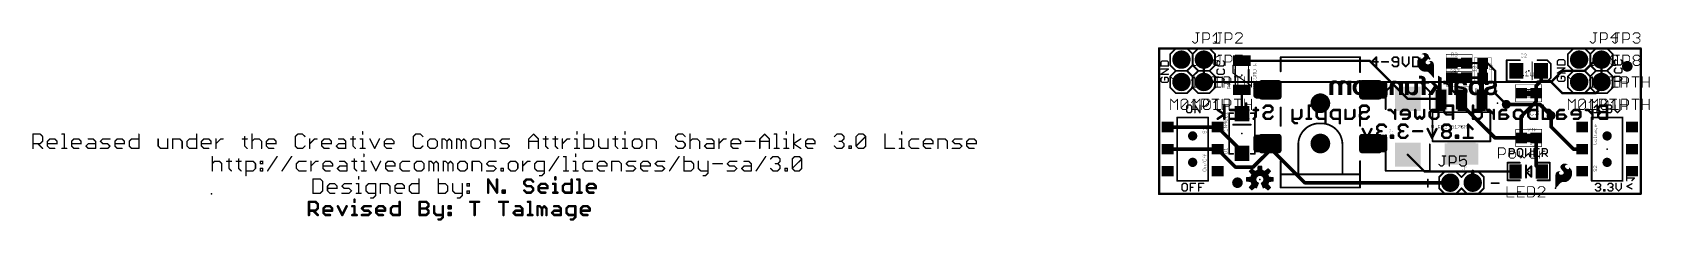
# Model space of a CAD drawing. Extents: x -128 to 56, y -3 to 18.
import ezdxf

# ---------------------------------------------------------------- set-up
doc = ezdxf.new("R2010")
doc.units = 0
for name, color, linetype in [('1', 12, 'CONTINUOUS'), ('16', 132, 'CONTINUOUS'), ('17', 110, 'CONTINUOUS'), ('18', 110, 'CONTINUOUS'), ('20', 53, 'CONTINUOUS'), ('21', 53, 'CONTINUOUS'), ('22', 53, 'CONTINUOUS'), ('23', 53, 'CONTINUOUS'), ('24', 53, 'CONTINUOUS'), ('25', 253, 'CONTINUOUS'), ('27', 253, 'CONTINUOUS'), ('29', 253, 'CONTINUOUS'), ('30', 253, 'CONTINUOUS'), ('31', 253, 'CONTINUOUS'), ('35', 253, 'CONTINUOUS'), ('39', 12, 'CONTINUOUS'), ('44', 253, 'CONTINUOUS'), ('49', 253, 'CONTINUOUS'), ('51', 53, 'CONTINUOUS')]:
    doc.layers.add(name, color=color, linetype=linetype)

# ---------------------------------------------------------------- blocks, each defined once
blk = doc.blocks.new('RECT')
blk.add_solid([(-0.5, -0.5), (0.5, -0.5), (-0.5, 0.5), (0.5, 0.5)])
blk = doc.blocks.new('RECT320000X384000R30')
at = {"const_width": 0.3}
blk.add_lwpolyline([(0.85, -0.9), (0.85, 0.9, 0.4142), (0.7, 1.05), (-0.7, 1.05, 0.4142), (-0.85, 0.9), (-0.85, -0.9, 0.4142), (-0.7, -1.05), (0.7, -1.05, 0.4142)], format="xyb", close=True, dxfattribs=at)
blk.add_solid([(-0.7254, -0.9254), (0.7254, -0.9254), (-0.7254, 0.9254), (0.7254, 0.9254)])
blk = doc.blocks.new('RECT352512X416512R30')
at = {"const_width": 0.3305}
blk.add_lwpolyline([(0.9364, -0.9711), (0.9364, 0.9711, 0.4142), (0.7711, 1.1364), (-0.7711, 1.1364, 0.4142), (-0.9364, 0.9711), (-0.9364, -0.9711, 0.4142), (-0.7711, -1.1364), (0.7711, -1.1364, 0.4142)], format="xyb", close=True, dxfattribs=at)
blk.add_solid([(-0.7965, -0.9965), (0.7965, -0.9965), (-0.7965, 0.9965), (0.7965, 0.9965)])
blk = doc.blocks.new('ROUNDP')
at = {"const_width": 0.5}
blk.add_lwpolyline([(0, -0.25, 1), (0, 0.25, 1), (0, -0.25)], format="xyb", dxfattribs=at)
blk = doc.blocks.new('PIE')
at = {"const_width": 0.5}
blk.add_lwpolyline([(0, -0.25, 1), (0, 0.25, 1), (0, -0.25)], format="xyb", dxfattribs=at)
blk = doc.blocks.new('ROUNDV')
at = {"const_width": 0.5}
blk.add_lwpolyline([(0, -0.25, 1), (0, 0.25, 1), (0, -0.25)], format="xyb", dxfattribs=at)

msp = doc.modelspace()

# ---------------------------------------------------------------- linework, layer by layer
at = {"layer": '1'}
for points, const_width in [([(0, 0), (0, 16.51)], 0.254), ([(0, 16.51), (54.61, 16.51)], 0.254), ([(54.61, 16.51), (54.61, 0)], 0.254), ([(5.08, 12.7), (5.08, 15.24)], 0.254), ([(9.398, 15.116), (23.868, 15.116)], 0.254), ([(23.868, 15.116), (28.194, 10.79)], 0.254), ([(34.886, 14.859), (36.664, 14.859)], 0.254), ([(36.537, 14.986), (36.703, 14.82)], 0.254), ([(37.25, 14.82), (36.703, 14.82)], 0.254), ([(38.1, 13.97), (37.25, 14.82)], 0.254), ([(33.186, 13.208), (33.186, 11.8228)], 0.254), ([(34.886, 13.208), (36.615, 13.208)], 0.3048), ([(36.615, 13.208), (36.703, 13.12)], 0.3048), ([(36.703, 10.7188), (36.703, 13.12)], 0.3048), ([(38.1, 13.97), (38.1, 11.43)], 0.254), ([(43.31, 12.83), (42.76, 12.28)], 0.4064), ([(43.31, 13.97), (43.18, 13.97)], 0.4064), ([(43.31, 13.97), (43.31, 12.83)], 0.4064), ([(43.31, 12.83), (44.32, 12.83)], 0.254), ([(44.32, 12.83), (45.72, 11.43)], 0.254), ([(9.398, 9.1186), (9.398, 11.808)], 0.254), ([(33.186, 11.8228), (34.29, 10.7188)], 0.254), ([(38.1, 11.43), (39.37, 10.16)], 0.254), ([(42.76, 12.28), (42.76, 11.43)], 0.4064), ([(42.76, 11.43), (42.76, 10.502)], 0.4064), ([(45.72, 11.43), (49.53, 11.43)], 0.254), ([(49.53, 11.43), (50.165, 12.065)], 0.254), ([(50.165, 12.065), (50.165, 12.7)], 0.254), ([(28.194, 10.79), (31.9074, 10.79)], 0.254), ([(31.9074, 10.79), (31.9786, 10.7188)], 0.254), ([(34.29, 10.16), (34.29, 10.7188)], 0.4064), ([(34.29, 10.16), (38.1, 6.35)], 0.4064), ([(36.6014, 10.7188), (36.703, 10.7188)], 0.3048), ([(42.76, 10.502), (41.06, 8.802)], 0.4064), ([(0.985, 7.58), (6.635, 7.58)], 0.4064), ([(6.635, 7.58), (9.398, 4.817)], 0.4064), ([(41.06, 8.802), (41.06, 6.35)], 0.4064), ([(44.45, 8.89), (44.45, 7.62)], 0.4064), ([(44.45, 7.62), (46.99, 5.08)], 0.4064), ([(12.588, 5.715), (12.588, 5.192)], 0.4064), ([(38.1, 6.35), (41.06, 6.35)], 0.4064), ([(42.76, 3.19), (42.76, 6.35)], 0.4064), ([(0.985, 5.08), (6.635, 5.08)], 0.4064), ([(6.635, 5.08), (8.667, 3.048)], 0.4064), ([(9.398, 4.817), (9.398, 4.5974)], 0.4064), ([(10.668, 3.048), (12.7, 5.08)], 0.4064), ([(12.588, 5.192), (12.7, 5.08)], 0.4064), ([(12.7, 5.08), (16.51, 1.27)], 0.4064), ([(30.104, 2.54), (28.194, 4.45)], 0.254), ([(46.99, 5.08), (47.975, 5.08)], 0.4064), ([(8.667, 3.048), (10.668, 3.048)], 0.4064), ([(35.56, 2.54), (30.104, 2.54)], 0.254), ([(35.56, 2.54), (35.56, 1.27)], 0.4064), ([(40.41, 2.54), (35.56, 2.54)], 0.254), ([(43.41, 2.54), (42.76, 3.19)], 0.4064), ([(54.61, 0), (0, 0)], 0.254), ([(16.51, 1.27), (33.02, 1.27)], 0.4064)]:
    msp.add_lwpolyline(points, dxfattribs=dict(at, const_width=const_width))
for points, const_width in [([(0.0635, 16.51, 1), (-0.0635, 16.51)], 0.127), ([(0, 16.5735, 1), (0, 16.4465)], 0.127), ([(54.6735, 16.51, 1), (54.5465, 16.51)], 0.127), ([(54.61, 16.4465, 1), (54.61, 16.5735)], 0.127), ([(5.1435, 15.24, 1), (5.0165, 15.24)], 0.127), ([(9.398, 15.1795, 1), (9.398, 15.0525)], 0.127), ([(23.9129, 15.1609, 1), (23.8231, 15.0711)], 0.127), ([(23.868, 15.0525, 1), (23.868, 15.1795)], 0.127), ([(34.886, 14.9225, 1), (34.886, 14.7955)], 0.127), ([(36.5819, 15.0309, 1), (36.4921, 14.9411)], 0.127), ([(36.703, 14.82, 0.4142), (36.664, 14.859)], 0.254), ([(36.664, 14.9225, 1), (36.664, 14.7955)], 0.127), ([(36.703, 14.8835, 1), (36.703, 14.7565)], 0.127), ([(36.6395, 14.82, 1), (36.7665, 14.82)], 0.127), ([(36.6581, 14.7751, 1), (36.7479, 14.8649)], 0.127), ([(36.664, 14.7955, 1), (36.664, 14.9225)], 0.127), ([(37.2949, 14.8649, 1), (37.2051, 14.7751)], 0.127), ([(37.25, 14.7565, 1), (37.25, 14.8835)], 0.127), ([(33.2495, 13.208, 1), (33.1225, 13.208)], 0.127), ([(34.886, 13.2842, 1), (34.886, 13.1318)], 0.1524), ([(36.6689, 13.2619, 1), (36.5611, 13.1541)], 0.1524), ([(36.615, 13.1318, 1), (36.615, 13.2842)], 0.1524), ([(36.7792, 13.12, 1), (36.6268, 13.12)], 0.1524), ([(36.6491, 13.0661, 1), (36.7569, 13.1739)], 0.1524), ([(38.1635, 13.97, 1), (38.0365, 13.97)], 0.127), ([(38.0551, 13.9251, 1), (38.1449, 14.0149)], 0.127), ([(43.18, 14.0716, 1), (43.18, 13.8684)], 0.2032), ([(43.31, 13.97, 0.4142), (43.564, 13.716)], 0.4064), ([(43.4116, 13.97, 1), (43.2084, 13.97)], 0.2032), ([(43.4116, 13.97, 1), (43.2084, 13.97)], 0.2032), ([(43.2084, 12.83, 1), (43.4116, 12.83)], 0.2032), ([(43.3818, 12.7582, 1), (43.2382, 12.9018)], 0.2032), ([(43.31, 12.8935, 1), (43.31, 12.7665)], 0.127), ([(43.31, 13.8684, 1), (43.31, 14.0716)], 0.2032), ([(43.564, 13.6144, 1), (43.564, 13.8176)], 0.2032), ([(44.3649, 12.8749, 1), (44.2751, 12.7851)], 0.127), ([(44.32, 12.7665, 1), (44.32, 12.8935)], 0.127), ([(5.0165, 12.7, 1), (5.1435, 12.7)], 0.127), ([(9.4615, 11.808, 1), (9.3345, 11.808)], 0.127), ([(33.2309, 11.8677, 1), (33.1411, 11.7779)], 0.127), ([(33.1225, 11.8228, 1), (33.2495, 11.8228)], 0.127), ([(38.1449, 11.4749, 1), (38.0551, 11.3851)], 0.127), ([(38.0365, 11.43, 1), (38.1635, 11.43)], 0.127), ([(42.8616, 12.28, 1), (42.6584, 12.28)], 0.2032), ([(42.8616, 11.43, 1), (42.6584, 11.43)], 0.2032), ([(42.6584, 11.43, 1), (42.8616, 11.43)], 0.2032), ([(42.6882, 12.3518, 1), (42.8318, 12.2082)], 0.2032), ([(45.72, 11.4935, 1), (45.72, 11.3665)], 0.127), ([(45.6751, 11.3851, 1), (45.7649, 11.4749)], 0.127), ([(49.4851, 11.4749, 1), (49.5749, 11.3851)], 0.127), ([(49.53, 11.3665, 1), (49.53, 11.4935)], 0.127), ([(50.2285, 12.7, 1), (50.1015, 12.7)], 0.127), ([(50.1015, 12.065, 1), (50.2285, 12.065)], 0.127), ([(50.2099, 12.0201, 1), (50.1201, 12.1099)], 0.127), ([(9.3345, 9.1186, 1), (9.4615, 9.1186)], 0.127), ([(28.194, 10.8535, 1), (28.194, 10.7265)], 0.127), ([(28.1491, 10.7451, 1), (28.2389, 10.8349)], 0.127), ([(31.9523, 10.8349, 1), (31.8625, 10.7451)], 0.127), ([(31.9074, 10.7265, 1), (31.9074, 10.8535)], 0.127), ([(31.9337, 10.6739, 1), (32.0235, 10.7637)], 0.127), ([(34.3916, 10.7188, 1), (34.1884, 10.7188)], 0.2032), ([(34.1884, 10.16, 1), (34.3916, 10.16)], 0.2032), ([(34.3618, 10.2318, 1), (34.2182, 10.0882)], 0.2032), ([(34.2451, 10.6739, 1), (34.3349, 10.7637)], 0.127), ([(36.6014, 10.795, 1), (36.6014, 10.6426)], 0.1524), ([(36.6268, 10.7188, 1), (36.7792, 10.7188)], 0.1524), ([(36.703, 10.6426, 1), (36.703, 10.795)], 0.1524), ([(39.3251, 10.1151, 1), (39.4149, 10.2049)], 0.127), ([(42.6584, 10.502, 1), (42.8616, 10.502)], 0.2032), ([(42.8318, 10.4302, 1), (42.6882, 10.5738)], 0.2032), ([(0.985, 7.6816, 1), (0.985, 7.4784)], 0.2032), ([(6.7068, 7.6518, 1), (6.5632, 7.5082)], 0.2032), ([(6.635, 7.4784, 1), (6.635, 7.6816)], 0.2032), ([(41.1616, 8.802, 1), (40.9584, 8.802)], 0.2032), ([(40.9882, 8.8738, 1), (41.1318, 8.7302)], 0.2032), ([(44.5516, 8.89, 1), (44.3484, 8.89)], 0.2032), ([(44.3484, 7.62, 1), (44.5516, 7.62)], 0.2032), ([(44.5218, 7.6918, 1), (44.3782, 7.5482)], 0.2032), ([(12.6896, 5.715, 1), (12.4864, 5.715)], 0.2032), ([(38.1, 6.4516, 1), (38.1, 6.2484)], 0.2032), ([(38.0282, 6.2782, 1), (38.1718, 6.4218)], 0.2032), ([(40.9584, 6.35, 1), (41.1616, 6.35)], 0.2032), ([(41.06, 6.2484, 1), (41.06, 6.4516)], 0.2032), ([(42.8616, 6.35, 1), (42.6584, 6.35)], 0.2032), ([(0.985, 5.1816, 1), (0.985, 4.9784)], 0.2032), ([(6.7068, 5.1518, 1), (6.5632, 5.0082)], 0.2032), ([(6.635, 4.9784, 1), (6.635, 5.1816)], 0.2032), ([(9.4996, 4.817, 1), (9.2964, 4.817)], 0.2032), ([(9.2964, 4.5974, 1), (9.4996, 4.5974)], 0.2032), ([(9.3262, 4.7452, 1), (9.4698, 4.8888)], 0.2032), ([(12.4864, 5.192, 1), (12.6896, 5.192)], 0.2032), ([(12.6598, 5.2638, 1), (12.5162, 5.1202)], 0.2032), ([(12.7718, 5.1518, 1), (12.6282, 5.0082)], 0.2032), ([(12.7718, 5.0082, 1), (12.6282, 5.1518)], 0.2032), ([(12.6282, 5.0082, 1), (12.7718, 5.1518)], 0.2032), ([(28.2389, 4.4949, 1), (28.1491, 4.4051)], 0.127), ([(46.99, 5.1816, 1), (46.99, 4.9784)], 0.2032), ([(46.9182, 5.0082, 1), (47.0618, 5.1518)], 0.2032), ([(47.975, 4.9784, 1), (47.975, 5.1816)], 0.2032), ([(8.667, 3.1496, 1), (8.667, 2.9464)], 0.2032), ([(8.5952, 2.9762, 1), (8.7388, 3.1198)], 0.2032), ([(10.5962, 3.1198, 1), (10.7398, 2.9762)], 0.2032), ([(10.668, 2.9464, 1), (10.668, 3.1496)], 0.2032), ([(30.104, 2.6035, 1), (30.104, 2.4765)], 0.127), ([(30.0591, 2.4951, 1), (30.1489, 2.5849)], 0.127), ([(35.6616, 2.54, 1), (35.4584, 2.54)], 0.2032), ([(35.56, 2.6035, 1), (35.56, 2.4765)], 0.127), ([(35.56, 2.4765, 1), (35.56, 2.6035)], 0.127), ([(40.41, 2.4765, 1), (40.41, 2.6035)], 0.127), ([(42.6584, 3.19, 1), (42.8616, 3.19)], 0.2032), ([(42.8318, 3.2618, 1), (42.6882, 3.1182)], 0.2032), ([(43.3382, 2.4682, 1), (43.4818, 2.6118)], 0.2032), ([(0, 0.0635, 1), (0, -0.0635)], 0.127), ([(-0.0635, 0, 1), (0.0635, 0)], 0.127), ([(16.51, 1.3716, 1), (16.51, 1.1684)], 0.2032), ([(16.4382, 1.1982, 1), (16.5818, 1.3418)], 0.2032), ([(33.02, 1.1684, 1), (33.02, 1.3716)], 0.2032), ([(35.4584, 1.27, 1), (35.6616, 1.27)], 0.2032), ([(54.5465, 0, 1), (54.6735, 0)], 0.127), ([(54.61, -0.0635, 1), (54.61, 0.0635)], 0.127)]:
    msp.add_lwpolyline(points, format="xyb", dxfattribs=dict(at, const_width=const_width))
at = {"layer": '16'}
for points, const_width in [([(0, 16.51), (54.61, 16.51)], 0.254), ([(0, 0), (0, 16.51)], 0.254), ([(54.61, 16.51), (54.61, 0)], 0.254), ([(49.53, 15.24), (48.26, 13.97)], 0.254), ([(50.165, 15.24), (49.53, 15.24)], 0.254), ([(50.165, 12.7), (50.165, 15.24)], 0.254), ([(45.72, 13.97), (44.45, 12.7)], 0.254), ([(48.26, 13.97), (45.72, 13.97)], 0.254), ([(5.08, 12.7), (44.45, 12.7)], 0.254), ([(39.37, 10.16), (43.18, 10.16)], 0.4064), ([(43.18, 10.16), (44.45, 8.89)], 0.4064), ([(53.0352, 2.8749), (53.8995, 2.8749)], 0.1524), ([(53.0352, 1.5072), (53.0352, 2.0834)], 0.1524), ([(53.8995, 1.7953), (53.0352, 1.7953)], 0.1524), ([(53.4674, 2.4427), (53.4674, 3.0189)], 0.1524), ([(53.8995, 2.8749), (53.4674, 2.4427)], 0.1524), ([(53.6114, 1.5072), (53.8995, 1.7953)], 0.1524), ([(54.61, 0), (0, 0)], 0.254), ([(53.0352, 0.8598), (53.6114, 1.1479)], 0.1524), ([(53.6114, 0.5716), (53.0352, 0.8598)], 0.1524)]:
    msp.add_lwpolyline(points, dxfattribs=dict(at, const_width=const_width))
for points, const_width in [([(0, 16.5735, 1), (0, 16.4465)], 0.127), ([(0.0635, 16.51, 1), (-0.0635, 16.51)], 0.127), ([(54.6735, 16.51, 1), (54.5465, 16.51)], 0.127), ([(54.61, 16.4465, 1), (54.61, 16.5735)], 0.127), ([(49.53, 15.3035, 1), (49.53, 15.1765)], 0.127), ([(49.5749, 15.1951, 1), (49.4851, 15.2849)], 0.127), ([(50.2285, 15.24, 1), (50.1015, 15.24)], 0.127), ([(50.165, 15.1765, 1), (50.165, 15.3035)], 0.127), ([(45.72, 14.0335, 1), (45.72, 13.9065)], 0.127), ([(45.7649, 13.9251, 1), (45.6751, 14.0149)], 0.127), ([(48.2151, 14.0149, 1), (48.3049, 13.9251)], 0.127), ([(48.26, 13.9065, 1), (48.26, 14.0335)], 0.127), ([(5.08, 12.7635, 1), (5.08, 12.6365)], 0.127), ([(44.4051, 12.7449, 1), (44.4949, 12.6551)], 0.127), ([(44.45, 12.6365, 1), (44.45, 12.7635)], 0.127), ([(50.1015, 12.7, 1), (50.2285, 12.7)], 0.127), ([(39.37, 10.2616, 1), (39.37, 10.0584)], 0.2032), ([(43.2518, 10.2318, 1), (43.1082, 10.0882)], 0.2032), ([(43.18, 10.0584, 1), (43.18, 10.2616)], 0.2032), ([(44.3782, 8.8182, 1), (44.5218, 8.9618)], 0.2032), ([(53.0352, 2.913, 1), (53.0352, 2.8368)], 0.0762), ([(53.0733, 2.0834, 1), (52.9971, 2.0834)], 0.0762), ([(53.0352, 1.8334, 1), (53.0352, 1.7572)], 0.0762), ([(53.4404, 2.4696, 1), (53.4943, 2.4157)], 0.0762), ([(53.5055, 3.0189, 1), (53.4293, 3.0189)], 0.0762), ([(53.4293, 2.4427, 1), (53.5055, 2.4427)], 0.0762), ([(53.9265, 2.8479, 1), (53.8726, 2.9018)], 0.0762), ([(53.9265, 1.7683, 1), (53.8726, 1.8222)], 0.0762), ([(53.8995, 2.8368, 1), (53.8995, 2.913)], 0.0762), ([(53.8995, 1.7572, 1), (53.8995, 1.8334)], 0.0762), ([(0, 0.0635, 1), (0, -0.0635)], 0.127), ([(-0.0635, 0, 1), (0.0635, 0)], 0.127), ([(52.9971, 1.5072, 1), (53.0733, 1.5072)], 0.0762), ([(53.0522, 0.8938, 1), (53.0182, 0.8257)], 0.0762), ([(53.0182, 0.8938, 1), (53.0522, 0.8257)], 0.0762), ([(53.5845, 1.5341, 1), (53.6384, 1.4802)], 0.0762), ([(53.6285, 1.1138, 1), (53.5944, 1.1819)], 0.0762), ([(53.5944, 0.5376, 1), (53.6285, 0.6057)], 0.0762), ([(54.5465, 0, 1), (54.6735, 0)], 0.127), ([(54.61, -0.0635, 1), (54.61, 0.0635)], 0.127)]:
    msp.add_lwpolyline(points, format="xyb", dxfattribs=dict(at, const_width=const_width))
at = {"layer": '20', "const_width": 0.2032}
for points in [[(54.61, 16.51), (0, 16.51)], [(0, 16.51), (0, 0)], [(54.61, 0), (54.61, 16.51)], [(0, 0), (54.61, 0)]]:
    msp.add_lwpolyline(points, dxfattribs=at)
at = {"layer": '20', "const_width": 0.1016}
for points in [[(0, 16.5608, 1), (0, 16.4592)], [(0.0508, 16.51, 1), (-0.0508, 16.51)], [(54.6608, 16.51, 1), (54.5592, 16.51)], [(54.61, 16.4592, 1), (54.61, 16.5608)], [(0, 0.0508, 1), (0, -0.0508)], [(-0.0508, 0, 1), (0.0508, 0)], [(54.5592, 0, 1), (54.6608, 0)], [(54.61, -0.0508, 1), (54.61, 0.0508)]]:
    msp.add_lwpolyline(points, format="xyb", dxfattribs=at)
at = {"layer": '20'}
for centre, radius in [((18.288, 10.287), 1.016), ((3.81, 6.58), 0.425), ((18.288, 5.715), 1.016), ((50.8, 6.58), 0.425), ((3.81, 3.58), 0.425), ((50.8, 3.58), 0.425)]:
    msp.add_circle(centre, radius, dxfattribs=at)
at = {"layer": '21'}
for points, const_width in [([(1.905, 16.51), (1.27, 15.875)], 0.2032), ([(3.175, 16.51), (1.905, 16.51)], 0.2032), ([(3.81, 15.875), (3.175, 16.51)], 0.2032), ([(4.445, 16.51), (3.81, 15.875)], 0.2032), ([(5.715, 16.51), (4.445, 16.51)], 0.2032), ([(6.35, 15.875), (5.715, 16.51)], 0.2032), ([(46.99, 16.51), (46.355, 15.875)], 0.2032), ([(48.26, 16.51), (46.99, 16.51)], 0.2032), ([(48.895, 15.875), (48.26, 16.51)], 0.2032), ([(49.53, 16.51), (48.895, 15.875)], 0.2032), ([(50.8, 16.51), (49.53, 16.51)], 0.2032), ([(51.435, 15.875), (50.8, 16.51)], 0.2032), ([(0.3465, 15.0965), (0.2025, 14.9524)], 0.1524), ([(0.2025, 14.9524), (0.2025, 14.5202)], 0.1524), ([(0.9227, 15.0965), (0.3465, 15.0965)], 0.1524), ([(1.0668, 14.9524), (0.9227, 15.0965)], 0.1524), ([(1.0668, 14.5202), (1.0668, 14.9524)], 0.1524), ([(1.27, 15.875), (1.27, 14.605)], 0.2032), ([(1.27, 14.605), (1.905, 13.97)], 0.2032), ([(3.175, 13.97), (3.81, 14.605)], 0.2032), ([(3.81, 14.605), (3.81, 15.875)], 0.2032), ([(3.81, 15.875), (3.81, 14.605)], 0.2032), ([(3.81, 14.605), (4.445, 13.97)], 0.2032), ([(5.715, 13.97), (6.35, 14.605)], 0.2032), ([(6.35, 14.605), (6.35, 15.875)], 0.2032), ([(6.6965, 15.0965), (6.5525, 14.9524)], 0.1524), ([(6.5525, 14.9524), (6.5525, 14.6643)], 0.1524), ([(6.5525, 14.6643), (6.6965, 14.5202)], 0.1524), ([(7.4168, 14.9524), (7.2727, 15.0965)], 0.1524), ([(7.2727, 14.5202), (7.4168, 14.6643)], 0.1524), ([(7.4168, 14.6643), (7.4168, 14.9524)], 0.1524), ([(13.788, 15.515), (22.788, 15.515)], 0.2032), ([(13.788, 13.915), (13.788, 15.515)], 0.2032), ([(22.788, 15.515), (22.788, 13.815)], 0.2032), ([(24.6385, 15.5203), (24.1046, 14.9865)], 0.2032), ([(24.1046, 14.9865), (24.8164, 14.9865)], 0.2032), ([(24.6385, 14.4526), (24.6385, 15.5203)], 0.2032), ([(25.274, 14.9865), (25.9858, 14.9865)], 0.2032), ([(26.6213, 15.5203), (26.4434, 15.3424)], 0.2032), ([(26.4434, 15.3424), (26.4434, 15.1644)], 0.2032), ([(26.4434, 15.1644), (26.6213, 14.9865)], 0.2032), ([(26.4434, 14.6306), (26.6213, 14.4526)], 0.2032), ([(26.9773, 15.5203), (26.6213, 15.5203)], 0.2032), ([(26.6213, 14.9865), (27.1552, 14.9865)], 0.2032), ([(27.1552, 15.3424), (26.9773, 15.5203)], 0.2032), ([(26.9773, 14.4526), (27.1552, 14.6306)], 0.2032), ([(27.1552, 14.6306), (27.1552, 15.3424)], 0.2032), ([(27.6128, 15.5203), (27.6128, 14.8085)], 0.2032), ([(27.6128, 14.8085), (27.9687, 14.4526)], 0.2032), ([(27.9687, 14.4526), (28.3246, 14.8085)], 0.2032), ([(28.3246, 14.8085), (28.3246, 15.5203)], 0.2032), ([(28.7822, 15.5203), (28.7822, 14.4526)], 0.2032), ([(29.316, 15.5203), (28.7822, 15.5203)], 0.2032), ([(29.494, 15.3424), (29.316, 15.5203)], 0.2032), ([(29.316, 14.4526), (29.494, 14.6306)], 0.2032), ([(29.494, 14.6306), (29.494, 15.3424)], 0.2032), ([(30.1295, 15.5203), (29.9516, 15.3424)], 0.2032), ([(29.9516, 15.3424), (29.9516, 14.6306)], 0.2032), ([(29.9516, 14.6306), (30.1295, 14.4526)], 0.2032), ([(30.4854, 15.5203), (30.1295, 15.5203)], 0.2032), ([(30.6634, 15.3424), (30.4854, 15.5203)], 0.2032), ([(30.4854, 14.4526), (30.6634, 14.6306)], 0.2032), ([(39.41, 12.77), (39.41, 15.17)], 0.2032), ([(39.41, 15.17), (40.91, 15.17)], 0.2032), ([(42.291, 14.986), (42.291, 12.954)], 0.127), ([(44.01, 15.17), (42.91, 15.17)], 0.2032), ([(44.41, 14.77), (44.01, 15.17)], 0.2032), ([(44.41, 13.17), (44.41, 14.77)], 0.2032), ([(45.3045, 15.2235), (45.1605, 15.0794)], 0.1524), ([(45.1605, 15.0794), (45.1605, 14.6472)], 0.1524), ([(45.1605, 14.6472), (46.0248, 14.6472)], 0.1524), ([(45.8807, 15.2235), (45.3045, 15.2235)], 0.1524), ([(46.0248, 15.0794), (45.8807, 15.2235)], 0.1524), ([(46.0248, 14.6472), (46.0248, 15.0794)], 0.1524), ([(46.355, 15.875), (46.355, 14.605)], 0.2032), ([(46.355, 14.605), (46.99, 13.97)], 0.2032), ([(48.26, 13.97), (48.895, 14.605)], 0.2032), ([(48.895, 15.875), (48.895, 14.605)], 0.2032), ([(48.895, 14.605), (48.895, 15.875)], 0.2032), ([(48.895, 14.605), (49.53, 13.97)], 0.2032), ([(50.8, 13.97), (51.435, 14.605)], 0.2032), ([(51.435, 14.605), (51.435, 15.875)], 0.2032), ([(51.7815, 15.2235), (51.6375, 15.0794)], 0.1524), ([(51.6375, 15.0794), (51.6375, 14.7913)], 0.1524), ([(51.6375, 14.7913), (51.7815, 14.6472)], 0.1524), ([(51.7815, 14.6472), (52.3577, 14.6472)], 0.1524), ([(52.5018, 15.0794), (52.3577, 15.2235)], 0.1524), ([(52.3577, 14.6472), (52.5018, 14.7913)], 0.1524), ([(52.5018, 14.7913), (52.5018, 15.0794)], 0.1524), ([(0.2025, 14.5202), (1.0668, 14.5202)], 0.1524), ([(0.2025, 13.5847), (1.0668, 14.1609)], 0.1524), ([(1.0668, 14.1609), (0.2025, 14.1609)], 0.1524), ([(1.0668, 13.5847), (0.2025, 13.5847)], 0.1524), ([(0.3465, 13.2254), (0.2025, 13.0814)], 0.1524), ([(0.2025, 13.0814), (0.2025, 12.7933)], 0.1524), ([(0.2025, 12.7933), (0.3465, 12.6492)], 0.1524), ([(0.9227, 13.2254), (0.6346, 13.2254)], 0.1524), ([(0.6346, 13.2254), (0.6346, 12.9373)], 0.1524), ([(1.0668, 13.0814), (0.9227, 13.2254)], 0.1524), ([(0.9227, 12.6492), (1.0668, 12.7933)], 0.1524), ([(1.0668, 12.7933), (1.0668, 13.0814)], 0.1524), ([(1.905, 13.97), (1.27, 13.335)], 0.2032), ([(1.27, 13.335), (1.27, 12.065)], 0.2032), ([(1.905, 13.97), (3.175, 13.97)], 0.2032), ([(3.175, 13.97), (1.905, 13.97)], 0.2032), ([(3.81, 13.335), (3.175, 13.97)], 0.2032), ([(4.445, 13.97), (3.81, 13.335)], 0.2032), ([(3.81, 12.065), (3.81, 13.335)], 0.2032), ([(3.81, 13.335), (3.81, 12.065)], 0.2032), ([(4.445, 13.97), (5.715, 13.97)], 0.2032), ([(5.715, 13.97), (4.445, 13.97)], 0.2032), ([(6.35, 13.335), (5.715, 13.97)], 0.2032), ([(6.35, 12.065), (6.35, 13.335)], 0.2032), ([(6.6965, 14.1609), (6.5525, 14.0169)], 0.1524), ([(6.5525, 14.0169), (6.5525, 13.7288)], 0.1524), ([(6.5525, 13.7288), (6.6965, 13.5847)], 0.1524), ([(7.1287, 13.2254), (6.5525, 13.2254)], 0.1524), ([(6.6965, 14.5202), (7.2727, 14.5202)], 0.1524), ([(6.6965, 13.5847), (7.2727, 13.5847)], 0.1524), ([(7.4168, 12.9373), (7.1287, 13.2254)], 0.1524), ([(7.1287, 12.6492), (7.4168, 12.9373)], 0.1524), ([(7.4168, 14.0169), (7.2727, 14.1609)], 0.1524), ([(7.2727, 13.5847), (7.4168, 13.7288)], 0.1524), ([(7.4168, 13.7288), (7.4168, 14.0169)], 0.1524), ([(8.636, 12.827), (8.636, 14.097)], 0.2032), ([(10.16, 14.097), (10.16, 12.827)], 0.2032), ([(26.6213, 14.4526), (26.9773, 14.4526)], 0.2032), ([(28.7822, 14.4526), (29.316, 14.4526)], 0.2032), ([(30.1295, 14.4526), (30.4854, 14.4526)], 0.2032), ([(40.91, 12.77), (39.41, 12.77)], 0.2032), ([(42.91, 12.77), (44.01, 12.77)], 0.2032), ([(44.01, 12.77), (44.41, 13.17)], 0.2032), ([(45.1605, 13.7117), (46.0248, 14.2879)], 0.1524), ([(46.0248, 14.2879), (45.1605, 14.2879)], 0.1524), ([(46.0248, 13.7117), (45.1605, 13.7117)], 0.1524), ([(45.3045, 13.3524), (45.1605, 13.2084)], 0.1524), ([(45.1605, 13.2084), (45.1605, 12.9203)], 0.1524), ([(45.1605, 12.9203), (45.3045, 12.7762)], 0.1524), ([(45.3045, 12.7762), (45.8807, 12.7762)], 0.1524), ([(45.8807, 13.3524), (45.5926, 13.3524)], 0.1524), ([(45.5926, 13.3524), (45.5926, 13.0643)], 0.1524), ([(46.0248, 13.2084), (45.8807, 13.3524)], 0.1524), ([(45.8807, 12.7762), (46.0248, 12.9203)], 0.1524), ([(46.0248, 12.9203), (46.0248, 13.2084)], 0.1524), ([(46.99, 13.97), (46.355, 13.335)], 0.2032), ([(46.355, 13.335), (46.355, 12.065)], 0.2032), ([(46.99, 13.97), (48.26, 13.97)], 0.2032), ([(48.26, 13.97), (46.99, 13.97)], 0.2032), ([(48.895, 13.335), (48.26, 13.97)], 0.2032), ([(49.53, 13.97), (48.895, 13.335)], 0.2032), ([(48.895, 13.335), (48.895, 12.065)], 0.2032), ([(48.895, 12.065), (48.895, 13.335)], 0.2032), ([(49.53, 13.97), (50.8, 13.97)], 0.2032), ([(50.8, 13.97), (49.53, 13.97)], 0.2032), ([(51.435, 13.335), (50.8, 13.97)], 0.2032), ([(51.435, 12.065), (51.435, 13.335)], 0.2032), ([(51.7815, 14.2879), (51.6375, 14.1439)], 0.1524), ([(51.6375, 14.1439), (51.6375, 13.8558)], 0.1524), ([(51.6375, 13.8558), (51.7815, 13.7117)], 0.1524), ([(52.2137, 13.3524), (51.6375, 13.3524)], 0.1524), ([(51.6375, 12.7762), (52.2137, 12.7762)], 0.1524), ([(51.7815, 13.7117), (52.3577, 13.7117)], 0.1524), ([(52.5018, 13.0643), (52.2137, 13.3524)], 0.1524), ([(52.2137, 12.7762), (52.5018, 13.0643)], 0.1524), ([(52.5018, 14.1439), (52.3577, 14.2879)], 0.1524), ([(52.3577, 13.7117), (52.5018, 13.8558)], 0.1524), ([(52.5018, 13.8558), (52.5018, 14.1439)], 0.1524), ([(0.3465, 12.6492), (0.9227, 12.6492)], 0.1524), ([(1.27, 12.065), (1.905, 11.43)], 0.2032), ([(1.905, 11.43), (3.175, 11.43)], 0.2032), ([(3.175, 11.43), (3.81, 12.065)], 0.2032), ([(3.81, 12.065), (4.445, 11.43)], 0.2032), ([(4.445, 11.43), (5.715, 11.43)], 0.2032), ([(5.715, 11.43), (6.35, 12.065)], 0.2032), ([(6.5525, 12.6492), (7.1287, 12.6492)], 0.1524), ([(25.694, 11.62), (26.694, 12.62)], 0.2032), ([(25.694, 9.62), (25.694, 11.62)], 0.2032), ([(26.694, 12.62), (29.694, 12.62)], 0.2032), ([(29.694, 12.62), (30.694, 11.62)], 0.2032), ([(30.694, 11.62), (30.694, 9.62)], 0.2032), ([(41.91, 11.3995), (41.91, 11.4605)], 0.5588), ([(46.355, 12.065), (46.99, 11.43)], 0.2032), ([(46.99, 11.43), (48.26, 11.43)], 0.2032), ([(48.26, 11.43), (48.895, 12.065)], 0.2032), ([(48.895, 12.065), (49.53, 11.43)], 0.2032), ([(49.53, 11.43), (50.8, 11.43)], 0.2032), ([(50.8, 11.43), (51.435, 12.065)], 0.2032), ([(3.2683, 10.0845), (3.1242, 9.9405)], 0.1524), ([(3.1242, 9.9405), (3.1242, 9.3643)], 0.1524), ([(3.1242, 9.3643), (3.2683, 9.2202)], 0.1524), ([(3.5564, 10.0845), (3.2683, 10.0845)], 0.1524), ([(3.2683, 9.2202), (3.5564, 9.2202)], 0.1524), ([(3.7004, 9.9405), (3.5564, 10.0845)], 0.1524), ([(3.5564, 9.2202), (3.7004, 9.3643)], 0.1524), ([(3.7004, 9.3643), (3.7004, 9.9405)], 0.1524), ([(4.0597, 9.2202), (4.0597, 10.0845)], 0.1524), ([(4.0597, 10.0845), (4.6359, 9.2202)], 0.1524), ([(4.6359, 9.2202), (4.6359, 10.0845)], 0.1524), ([(7.948, 4.558), (7.948, 9.158)], 0.2032), ([(7.948, 9.158), (8.398, 9.158)], 0.2032), ([(10.398, 9.158), (10.848, 9.158)], 0.2032), ([(10.848, 9.158), (10.848, 4.558)], 0.2032), ([(13.788, 7.715), (13.788, 9.815)], 0.2032), ([(22.788, 9.815), (22.788, 7.715)], 0.2032), ([(31.0134, 5.969), (31.0134, 9.271)], 0.2032), ([(31.0134, 9.271), (37.5666, 9.271)], 0.2032), ([(37.5666, 9.271), (37.5666, 5.969)], 0.2032), ([(49.3522, 9.7964), (49.6403, 10.0845)], 0.1524), ([(49.3522, 9.2202), (49.9284, 9.2202)], 0.1524), ([(49.6403, 10.0845), (49.6403, 9.2202)], 0.1524), ([(50.2877, 9.2202), (50.2877, 9.3643)], 0.1524), ([(50.2877, 9.3643), (50.4318, 9.3643)], 0.1524), ([(50.4318, 9.2202), (50.2877, 9.2202)], 0.1524), ([(50.4318, 9.3643), (50.4318, 9.2202)], 0.1524), ([(50.7555, 9.9405), (50.8995, 10.0845)], 0.1524), ([(50.7555, 9.7964), (50.7555, 9.9405)], 0.1524), ([(50.8995, 9.6524), (50.7555, 9.7964)], 0.1524), ([(50.7555, 9.5083), (50.8995, 9.6524)], 0.1524), ([(50.7555, 9.3643), (50.7555, 9.5083)], 0.1524), ([(50.8995, 9.2202), (50.7555, 9.3643)], 0.1524), ([(50.8995, 10.0845), (51.1876, 10.0845)], 0.1524), ([(50.8995, 9.6524), (51.1876, 9.6524)], 0.1524), ([(51.1876, 9.2202), (50.8995, 9.2202)], 0.1524), ([(51.1876, 10.0845), (51.3317, 9.9405)], 0.1524), ([(51.3317, 9.7964), (51.1876, 9.6524)], 0.1524), ([(51.1876, 9.6524), (51.3317, 9.5083)], 0.1524), ([(51.3317, 9.3643), (51.1876, 9.2202)], 0.1524), ([(51.3317, 9.9405), (51.3317, 9.7964)], 0.1524), ([(51.3317, 9.5083), (51.3317, 9.3643)], 0.1524), ([(51.691, 10.0845), (51.691, 9.5083)], 0.1524), ([(51.691, 9.5083), (51.9791, 9.2202)], 0.1524), ([(51.9791, 9.2202), (52.2672, 9.5083)], 0.1524), ([(52.2672, 9.5083), (52.2672, 10.0845)], 0.1524), ([(5.56, 8.68), (2.06, 8.68)], 0.2032), ([(2.06, 8.68), (2.06, 1.48)], 0.2032), ([(5.56, 1.48), (5.56, 8.68)], 0.2032), ([(8.398, 7.858), (10.398, 7.858)], 0.2032), ([(52.55, 8.68), (49.05, 8.68)], 0.2032), ([(49.05, 8.68), (49.05, 1.48)], 0.2032), ([(52.55, 1.48), (52.55, 8.68)], 0.2032), ([(15.788, 2.215), (15.788, 5.715)], 0.2032), ([(20.788, 5.715), (20.788, 2.215)], 0.2032), ([(25.694, 2.62), (25.694, 5.62)], 0.2032), ([(30.694, 2.62), (30.694, 5.62)], 0.2032), ([(37.5666, 5.969), (31.0134, 5.969)], 0.2032), ([(8.398, 4.558), (7.948, 4.558)], 0.2032), ([(10.848, 4.558), (10.398, 4.558)], 0.2032), ([(13.788, 2.215), (13.788, 3.715)], 0.2032), ([(22.788, 3.715), (22.788, 2.215)], 0.2032), ([(39.7002, 4.2672), (39.7002, 5.1315)], 0.1524), ([(39.7002, 5.1315), (40.1324, 5.1315)], 0.1524), ([(40.1324, 4.5553), (39.7002, 4.5553)], 0.1524), ([(40.1324, 5.1315), (40.2764, 4.9875)], 0.1524), ([(40.2764, 4.6994), (40.1324, 4.5553)], 0.1524), ([(40.2764, 4.9875), (40.2764, 4.6994)], 0.1524), ([(40.7798, 5.1315), (40.6357, 4.9875)], 0.1524), ([(40.6357, 4.9875), (40.6357, 4.4113)], 0.1524), ([(40.6357, 4.4113), (40.7798, 4.2672)], 0.1524), ([(41.0679, 5.1315), (40.7798, 5.1315)], 0.1524), ([(40.7798, 4.2672), (41.0679, 4.2672)], 0.1524), ([(41.2119, 4.9875), (41.0679, 5.1315)], 0.1524), ([(41.0679, 4.2672), (41.2119, 4.4113)], 0.1524), ([(41.2119, 4.4113), (41.2119, 4.9875)], 0.1524), ([(41.5712, 5.1315), (41.5712, 4.2672)], 0.1524), ([(41.5712, 4.2672), (41.8593, 4.5553)], 0.1524), ([(41.8593, 4.5553), (42.1475, 4.2672)], 0.1524), ([(42.1475, 4.2672), (42.1475, 5.1315)], 0.1524), ([(43.083, 5.1315), (42.5068, 5.1315)], 0.1524), ([(42.5068, 5.1315), (42.5068, 4.2672)], 0.1524), ([(42.5068, 4.6994), (42.7949, 4.6994)], 0.1524), ([(42.5068, 4.2672), (43.083, 4.2672)], 0.1524), ([(43.4423, 4.2672), (43.4423, 5.1315)], 0.1524), ([(43.4423, 5.1315), (43.8744, 5.1315)], 0.1524), ([(43.8744, 4.5553), (43.4423, 4.5553)], 0.1524), ([(43.7304, 4.5553), (44.0185, 4.2672)], 0.1524), ([(43.8744, 5.1315), (44.0185, 4.9875)], 0.1524), ([(44.0185, 4.6994), (43.8744, 4.5553)], 0.1524), ([(44.0185, 4.9875), (44.0185, 4.6994)], 0.1524), ([(10.4251, 1.883), (9.9412, 1.8338)], 0.15), ([(9.9412, 1.8338), (9.9412, 1.4682)], 0.15), ([(9.9412, 1.8), (10.9888, 1.8)], 0.15), ([(10.5065, 2.833), (10.248, 2.5745)], 0.15), ([(10.248, 2.5745), (10.5554, 2.1975)], 0.15), ([(10.268, 2.55), (10.8536, 2.55)], 0.15), ([(10.3735, 2.7), (10.6696, 2.7)], 0.15), ([(10.3903, 2.4), (12.4697, 2.4)], 0.15), ([(10.4772, 2.0457), (10.4251, 1.883)], 0.15), ([(10.4466, 1.95), (11.0707, 1.95)], 0.15), ([(10.5554, 2.1975), (10.4772, 2.0457)], 0.15), ([(10.5052, 2.1), (11.3078, 2.1)], 0.15), ([(10.8835, 2.5256), (10.5065, 2.833)], 0.15), ([(10.5126, 2.25), (12.3474, 2.25)], 0.15), ([(11.0353, 2.6038), (10.8835, 2.5256)], 0.15), ([(10.9309, 2.55), (11.9291, 2.55)], 0.15), ([(10.9612, 1.651), (10.9747, 1.7624)], 0.15), ([(10.9747, 1.7624), (11.0142, 1.8674)], 0.15), ([(11.0142, 1.8674), (11.0776, 1.96)], 0.15), ([(11.198, 2.6559), (11.0353, 2.6038)], 0.15), ([(11.0776, 1.96), (11.1611, 2.0349)], 0.15), ([(11.1611, 2.0349), (11.2601, 2.0878)], 0.15), ([(11.2472, 3.1398), (11.198, 2.6559)], 0.15), ([(11.2025, 2.7), (11.6575, 2.7)], 0.15), ([(11.2177, 2.85), (11.6423, 2.85)], 0.15), ([(11.233, 3), (11.627, 3)], 0.15), ([(11.6128, 3.1398), (11.2472, 3.1398)], 0.15), ([(11.2601, 2.0878), (11.3688, 2.1156)], 0.15), ([(11.3688, 2.1156), (11.481, 2.1168)], 0.15), ([(11.481, 2.1168), (11.5902, 2.0914)], 0.15), ([(11.5532, 2.1), (12.3548, 2.1)], 0.15), ([(11.5902, 2.0914), (11.6903, 2.0406)], 0.15), ([(11.662, 2.6559), (11.6128, 3.1398)], 0.15), ([(11.8247, 2.6038), (11.662, 2.6559)], 0.15), ([(11.6903, 2.0406), (11.7755, 1.9676)], 0.15), ([(11.7755, 1.9676), (11.8409, 1.8764)], 0.15), ([(11.7881, 1.95), (12.4134, 1.95)], 0.15), ([(11.9765, 2.5256), (11.8247, 2.6038)], 0.15), ([(11.8409, 1.8764), (11.8827, 1.7723)], 0.15), ([(11.8715, 1.8), (12.9188, 1.8)], 0.15), ([(11.8827, 1.7723), (11.8985, 1.6612)], 0.15), ([(12.3535, 2.833), (11.9765, 2.5256)], 0.15), ([(12.0064, 2.55), (12.592, 2.55)], 0.15), ([(12.1904, 2.7), (12.4865, 2.7)], 0.15), ([(12.3046, 2.1975), (12.612, 2.5745)], 0.15), ([(12.3828, 2.0457), (12.3046, 2.1975)], 0.15), ([(12.612, 2.5745), (12.3535, 2.833)], 0.15), ([(12.4349, 1.883), (12.3828, 2.0457)], 0.15), ([(12.9188, 1.8338), (12.4349, 1.883)], 0.15), ([(12.9188, 1.4682), (12.9188, 1.8338)], 0.15), ([(13.788, 2.215), (15.788, 2.215)], 0.2032), ([(15.788, 2.215), (20.788, 2.215)], 0.2032), ([(20.788, 2.215), (22.788, 2.215)], 0.2032), ([(25.694, 2.62), (30.694, 2.62)], 0.2032), ([(32.385, 2.54), (31.75, 1.905)], 0.2032), ([(31.75, 1.905), (31.75, 0.635)], 0.2032), ([(32.385, 2.54), (33.655, 2.54)], 0.2032), ([(33.655, 2.54), (34.29, 1.905)], 0.2032), ([(34.29, 1.905), (34.925, 2.54)], 0.2032), ([(34.925, 2.54), (36.195, 2.54)], 0.2032), ([(36.195, 2.54), (36.83, 1.905)], 0.2032), ([(36.83, 1.905), (36.83, 0.635)], 0.2032), ([(39.51, 1.54), (39.51, 3.54)], 0.2032), ([(39.51, 3.54), (40.91, 3.54)], 0.2032), ([(41.61, 2.54), (41.61, 3.24)], 0.2032), ([(42.21, 3.14), (41.61, 2.54)], 0.2032), ([(41.61, 1.84), (41.61, 2.54)], 0.2032), ([(41.61, 2.54), (42.21, 1.94)], 0.2032), ([(42.21, 1.94), (42.21, 3.14)], 0.2032), ([(44.31, 3.54), (42.91, 3.54)], 0.2032), ([(44.31, 1.54), (44.31, 3.54)], 0.2032), ([(44.9651, 2.237), (44.9581, 2.1539)], 0.0254), ([(44.9581, 2.1539), (44.9581, 0.6375)], 0.0254), ([(44.9581, 2.1336), (46.8002, 2.1336)], 0.0254), ([(44.9581, 2.1082), (46.7964, 2.1082)], 0.0254), ([(44.9581, 2.0828), (46.7901, 2.0828)], 0.0254), ([(44.9581, 2.0574), (46.7814, 2.0574)], 0.0254), ([(44.9581, 2.032), (46.7726, 2.032)], 0.0254), ([(44.9581, 2.0066), (46.7639, 2.0066)], 0.0254), ([(44.9581, 1.9812), (46.7551, 1.9812)], 0.0254), ([(44.9581, 1.9558), (46.7464, 1.9558)], 0.0254), ([(44.9581, 1.9304), (46.7376, 1.9304)], 0.0254), ([(44.9581, 1.905), (46.7271, 1.905)], 0.0254), ([(44.9581, 1.8796), (46.7128, 1.8796)], 0.0254), ([(44.9581, 1.8542), (46.6985, 1.8542)], 0.0254), ([(44.9581, 1.8288), (46.6842, 1.8288)], 0.0254), ([(44.9585, 2.159), (45.5322, 2.159)], 0.0254), ([(44.9607, 2.1844), (45.4574, 2.1844)], 0.0254), ([(44.9628, 2.2098), (45.4152, 2.2098)], 0.0254), ([(44.9649, 2.2352), (45.3857, 2.2352)], 0.0254), ([(44.9891, 2.3169), (44.9651, 2.237)], 0.0254), ([(44.9721, 2.2606), (45.3649, 2.2606)], 0.0254), ([(44.9798, 2.286), (45.3519, 2.286)], 0.0254), ([(44.9874, 2.3114), (45.3433, 2.3114)], 0.0254), ([(45.0292, 2.3901), (44.9891, 2.3169)], 0.0254), ([(45, 2.3368), (45.3376, 2.3368)], 0.0254), ([(45.0139, 2.3622), (45.3368, 2.3622)], 0.0254), ([(45.0278, 2.3876), (45.3371, 2.3876)], 0.0254), ([(45.0762, 2.4451), (45.0292, 2.3901)], 0.0254), ([(45.0488, 2.413), (45.3427, 2.413)], 0.0254), ([(45.0705, 2.4384), (45.3507, 2.4384)], 0.0254), ([(45.1332, 2.4895), (45.0762, 2.4451)], 0.0254), ([(45.1002, 2.4638), (45.3729, 2.4638)], 0.0254), ([(45.1328, 2.4892), (45.4079, 2.4892)], 0.0254), ([(45.198, 2.5216), (45.1332, 2.4895)], 0.0254), ([(45.1839, 2.5146), (45.4429, 2.5146)], 0.0254), ([(45.2679, 2.54), (45.198, 2.5216)], 0.0254), ([(45.3619, 2.5474), (45.2679, 2.54)], 0.0254), ([(45.2679, 2.54), (45.4559, 2.54)], 0.0254), ([(45.3368, 2.3863), (45.3467, 2.4308)], 0.0254), ([(45.3368, 2.3407), (45.3368, 2.3863)], 0.0254), ([(45.3467, 2.2962), (45.3368, 2.3407)], 0.0254), ([(45.3467, 2.4308), (45.3557, 2.4479)], 0.0254), ([(45.3689, 2.2528), (45.3467, 2.2962)], 0.0254), ([(45.3557, 2.4479), (45.3695, 2.4613)], 0.0254), ([(45.4559, 2.54), (45.3619, 2.5474)], 0.0254), ([(45.4026, 2.2174), (45.3689, 2.2528)], 0.0254), ([(45.3695, 2.4613), (45.4534, 2.5222)], 0.0254), ([(45.466, 2.1792), (45.4026, 2.2174)], 0.0254), ([(45.4534, 2.5222), (45.4691, 2.5306)], 0.0254), ([(45.5042, 2.5324), (45.4559, 2.54)], 0.0254), ([(45.5368, 2.1576), (45.466, 2.1792)], 0.0254), ([(45.4691, 2.5306), (45.4865, 2.5341)], 0.0254), ([(45.4865, 2.5341), (45.5042, 2.5324)], 0.0254), ([(45.5257, 3.1191), (45.5171, 3.0454)], 0.0254), ([(45.5171, 3.0454), (45.527, 2.9719)], 0.0254), ([(45.5174, 3.048), (46.0334, 3.048)], 0.0254), ([(45.5202, 3.0226), (46.044, 3.0226)], 0.0254), ([(45.5204, 3.0734), (46.0239, 3.0734)], 0.0254), ([(45.5233, 3.0988), (46.0188, 3.0988)], 0.0254), ([(45.5236, 2.9972), (46.0585, 2.9972)], 0.0254), ([(45.5525, 3.1883), (45.5257, 3.1191)], 0.0254), ([(45.527, 2.9719), (45.555, 2.9032)], 0.0254), ([(45.5271, 2.9718), (46.0742, 2.9718)], 0.0254), ([(45.5277, 3.1242), (46.0194, 3.1242)], 0.0254), ([(45.6108, 2.1539), (45.5368, 2.1576)], 0.0254), ([(45.5374, 2.9464), (46.0953, 2.9464)], 0.0254), ([(45.5375, 3.1496), (46.0244, 3.1496)], 0.0254), ([(45.5473, 3.175), (46.032, 3.175)], 0.0254), ([(45.5478, 2.921), (46.1189, 2.921)], 0.0254), ([(45.5956, 3.2487), (45.5525, 3.1883)], 0.0254), ([(45.555, 2.9032), (45.6736, 2.7274)], 0.0254), ([(45.5601, 2.8956), (46.1485, 2.8956)], 0.0254), ([(45.5611, 3.2004), (46.0432, 3.2004)], 0.0254), ([(45.5773, 2.8702), (46.1825, 2.8702)], 0.0254), ([(45.5792, 3.2258), (46.059, 3.2258)], 0.0254), ([(45.5944, 2.8448), (46.2177, 2.8448)], 0.0254), ([(45.6652, 3.3146), (45.5956, 3.2487)], 0.0254), ([(45.5982, 3.2512), (46.0806, 3.2512)], 0.0254), ([(45.6741, 2.164), (45.6108, 2.1539)], 0.0254), ([(45.6115, 2.8194), (46.2558, 2.8194)], 0.0254), ([(45.6251, 3.2766), (46.1077, 3.2766)], 0.0254), ([(45.6287, 2.794), (46.3204, 2.794)], 0.0254), ([(45.6428, 2.159), (46.8041, 2.159)], 0.0254), ([(45.6458, 2.7686), (46.7148, 2.7686)], 0.0254), ([(45.6519, 3.302), (46.1548, 3.302)], 0.0254), ([(45.6629, 2.7432), (46.7284, 2.7432)], 0.0254), ([(45.7429, 3.3706), (45.6652, 3.3146)], 0.0254), ([(45.6736, 2.7274), (45.8191, 2.573)], 0.0254), ([(45.7348, 2.1845), (45.6741, 2.164)], 0.0254), ([(45.6826, 2.7178), (46.742, 2.7178)], 0.0254), ([(45.683, 3.3274), (46.322, 3.3274)], 0.0254), ([(45.7066, 2.6924), (46.7557, 2.6924)], 0.0254), ([(45.7182, 3.3528), (46.2893, 3.3528)], 0.0254), ([(45.7305, 2.667), (46.7665, 2.667)], 0.0254), ([(45.7345, 2.1844), (46.8079, 2.1844)], 0.0254), ([(45.7912, 2.2149), (45.7348, 2.1845)], 0.0254), ([(45.8209, 3.4094), (45.7429, 3.3706)], 0.0254), ([(45.7544, 2.6416), (46.7756, 2.6416)], 0.0254), ([(45.7582, 3.3782), (46.2397, 3.3782)], 0.0254), ([(45.7784, 2.6162), (46.7847, 2.6162)], 0.0254), ([(45.7817, 2.2098), (46.8118, 2.2098)], 0.0254), ([(45.836, 2.2534), (45.7912, 2.2149)], 0.0254), ([(45.8023, 2.5908), (46.7938, 2.5908)], 0.0254), ([(45.8092, 3.4036), (46.181, 3.4036)], 0.0254), ([(45.8149, 2.2352), (46.8156, 2.2352)], 0.0254), ([(45.8191, 2.573), (45.8574, 2.5281)], 0.0254), ([(45.9049, 3.4326), (45.8209, 3.4094)], 0.0254), ([(45.8256, 2.5654), (46.8001, 2.5654)], 0.0254), ([(45.8694, 2.3021), (45.836, 2.2534)], 0.0254), ([(45.841, 2.2606), (46.8195, 2.2606)], 0.0254), ([(45.8472, 2.54), (46.8052, 2.54)], 0.0254), ([(45.8574, 2.5281), (45.8829, 2.4748)], 0.0254), ([(45.8584, 2.286), (46.8233, 2.286)], 0.0254), ([(45.8638, 2.5146), (46.8102, 2.5146)], 0.0254), ([(45.889, 2.3578), (45.8694, 2.3021)], 0.0254), ([(45.8727, 2.3114), (46.8225, 2.3114)], 0.0254), ([(45.876, 2.4892), (46.8153, 2.4892)], 0.0254), ([(45.8816, 2.3368), (46.8218, 2.3368)], 0.0254), ([(45.8829, 2.4748), (45.8936, 2.4167)], 0.0254), ([(45.8849, 2.4638), (46.8178, 2.4638)], 0.0254), ([(45.8936, 2.4167), (45.889, 2.3578)], 0.0254), ([(45.8894, 2.3622), (46.821, 2.3622)], 0.0254), ([(45.8896, 2.4384), (46.8186, 2.4384)], 0.0254), ([(45.8914, 2.3876), (46.8202, 2.3876)], 0.0254), ([(45.892, 3.429), (46.0884, 3.429)], 0.0254), ([(45.8934, 2.413), (46.8194, 2.413)], 0.0254), ([(45.9918, 3.4392), (45.9049, 3.4326)], 0.0254), ([(46.0819, 3.4306), (45.9918, 3.4392)], 0.0254), ([(46.0184, 3.101), (46.0198, 3.1344)], 0.0254), ([(46.0249, 3.0683), (46.0184, 3.101)], 0.0254), ([(46.0198, 3.1344), (46.0364, 3.1894)], 0.0254), ([(46.0464, 3.0168), (46.0249, 3.0683)], 0.0254), ([(46.0364, 3.1894), (46.0667, 3.2383)], 0.0254), ([(46.0757, 2.9693), (46.0464, 3.0168)], 0.0254), ([(46.0667, 3.2383), (46.1087, 3.2775)], 0.0254), ([(46.112, 2.9269), (46.0757, 2.9693)], 0.0254), ([(46.1696, 3.4087), (46.0819, 3.4306)], 0.0254), ([(46.1087, 3.2775), (46.1595, 3.3045)], 0.0254), ([(46.1544, 2.8905), (46.112, 2.9269)], 0.0254), ([(46.2458, 2.8245), (46.1544, 2.8905)], 0.0254), ([(46.1595, 3.3045), (46.2107, 3.319)], 0.0254), ([(46.1925, 3.3985), (46.1696, 3.4087)], 0.0254), ([(46.2281, 3.3833), (46.1925, 3.3985)], 0.0254), ([(46.2107, 3.319), (46.2636, 3.3249)], 0.0254), ([(46.2785, 3.3612), (46.2281, 3.3833)], 0.0254), ([(46.2971, 2.7983), (46.2458, 2.8245)], 0.0254), ([(46.2636, 3.3249), (46.3246, 3.3249)], 0.0254), ([(46.322, 3.3274), (46.2785, 3.3612)], 0.0254), ([(46.3537, 2.7879), (46.2971, 2.7983)], 0.0254), ([(46.3245, 3.3249), (46.322, 3.3274)], 0.0254), ([(46.3246, 3.3249), (46.3245, 3.3249)], 0.0254), ([(46.4109, 2.794), (46.3537, 2.7879)], 0.0254), ([(46.4313, 2.8016), (46.4109, 2.794)], 0.0254), ([(46.4109, 2.794), (46.6965, 2.794)], 0.0254), ([(46.4702, 2.8284), (46.4313, 2.8016)], 0.0254), ([(46.4571, 2.8194), (46.6763, 2.8194)], 0.0254), ([(46.4998, 2.8651), (46.4702, 2.8284)], 0.0254), ([(46.4834, 2.8448), (46.656, 2.8448)], 0.0254), ([(46.5055, 2.8786), (46.4998, 2.8651)], 0.0254), ([(46.502, 2.8702), (46.6358, 2.8702)], 0.0254), ([(46.5075, 2.8931), (46.5055, 2.8786)], 0.0254), ([(46.6201, 2.8899), (46.5075, 2.982)], 0.0254), ([(46.5075, 2.982), (46.5075, 2.8931)], 0.0254), ([(46.5075, 2.9718), (46.52, 2.9718)], 0.0254), ([(46.5075, 2.9464), (46.551, 2.9464)], 0.0254), ([(46.5075, 2.921), (46.5821, 2.921)], 0.0254), ([(46.5075, 2.8956), (46.6131, 2.8956)], 0.0254), ([(46.7107, 2.7762), (46.6201, 2.8899)], 0.0254), ([(46.637, 1.745), (46.7317, 1.9131)], 0.0254), ([(46.7608, 2.6828), (46.7107, 2.7762)], 0.0254), ([(46.7317, 1.9131), (46.7945, 2.0955)], 0.0254), ([(46.7966, 2.583), (46.7608, 2.6828)], 0.0254), ([(46.7945, 2.0955), (46.8233, 2.2862)], 0.0254), ([(46.8173, 2.479), (46.7966, 2.583)], 0.0254), ([(46.8233, 2.2862), (46.8173, 2.479)], 0.0254), ([(2.06, 1.48), (5.56, 1.48)], 0.2032), ([(2.7603, 1.1945), (2.6162, 1.0505)], 0.1524), ([(2.6162, 1.0505), (2.6162, 0.4743)], 0.1524), ([(2.6162, 0.4743), (2.7603, 0.3302)], 0.1524), ([(3.0484, 1.1945), (2.7603, 1.1945)], 0.1524), ([(2.7603, 0.3302), (3.0484, 0.3302)], 0.1524), ([(3.1924, 1.0505), (3.0484, 1.1945)], 0.1524), ([(3.0484, 0.3302), (3.1924, 0.4743)], 0.1524), ([(3.1924, 0.4743), (3.1924, 1.0505)], 0.1524), ([(3.5517, 0.3302), (3.5517, 1.1945)], 0.1524), ([(3.5517, 1.1945), (4.1279, 1.1945)], 0.1524), ([(3.5517, 0.7624), (3.8398, 0.7624)], 0.1524), ([(4.4872, 0.3302), (4.4872, 1.1945)], 0.1524), ([(4.4872, 1.1945), (5.0635, 1.1945)], 0.1524), ([(4.4872, 0.7624), (4.7754, 0.7624)], 0.1524), ([(9.9412, 1.65), (10.9613, 1.65)], 0.15), ([(9.9412, 1.5), (10.9895, 1.5)], 0.15), ([(9.9412, 1.4682), (10.4251, 1.419)], 0.15), ([(10.5554, 1.1045), (10.248, 0.7275)], 0.15), ([(10.248, 0.7275), (10.5065, 0.469)], 0.15), ([(10.2663, 0.75), (10.8511, 0.75)], 0.15), ([(10.3755, 0.6), (10.6672, 0.6)], 0.15), ([(10.3887, 0.9), (11.1189, 0.9)], 0.15), ([(10.4251, 1.419), (10.4772, 1.2563)], 0.15), ([(10.4472, 1.35), (11.0712, 1.35)], 0.15), ([(10.4772, 1.2563), (10.5554, 1.1045)], 0.15), ([(10.5062, 1.2), (11.2432, 1.2)], 0.15), ([(10.5065, 0.469), (10.8835, 0.7764)], 0.15), ([(10.511, 1.05), (11.181, 1.05)], 0.15), ([(10.8835, 0.7764), (11.0353, 0.6982)], 0.15), ([(10.9347, 0.75), (11.0568, 0.75)], 0.15), ([(10.9741, 1.5416), (10.9612, 1.651)], 0.15), ([(11.0123, 1.4382), (10.9741, 1.5416)], 0.15), ([(11.0735, 1.3465), (11.0123, 1.4382)], 0.15), ([(11.0353, 0.6982), (11.2506, 1.2179)], 0.15), ([(11.1544, 1.2717), (11.0735, 1.3465)], 0.15), ([(11.2506, 1.2179), (11.1544, 1.2717)], 0.15), ([(11.7072, 1.273), (11.6094, 1.2179)], 0.15), ([(11.6094, 1.2179), (11.8247, 0.6982)], 0.15), ([(11.6168, 1.2), (12.3538, 1.2)], 0.15), ([(11.679, 1.05), (12.349, 1.05)], 0.15), ([(11.789, 1.3497), (11.7072, 1.273)], 0.15), ([(11.7411, 0.9), (12.4713, 0.9)], 0.15), ([(11.8503, 1.4437), (11.789, 1.3497)], 0.15), ([(11.7893, 1.35), (12.4128, 1.35)], 0.15), ([(11.8032, 0.75), (11.9253, 0.75)], 0.15), ([(11.8247, 0.6982), (11.9765, 0.7764)], 0.15), ([(11.8876, 1.5495), (11.8503, 1.4437)], 0.15), ([(11.8701, 1.5), (12.9188, 1.5)], 0.15), ([(11.8985, 1.6612), (11.8876, 1.5495)], 0.15), ([(11.8974, 1.65), (12.9188, 1.65)], 0.15), ([(11.9765, 0.7764), (12.3535, 0.469)], 0.15), ([(12.0089, 0.75), (12.5937, 0.75)], 0.15), ([(12.1928, 0.6), (12.4845, 0.6)], 0.15), ([(12.3046, 1.1045), (12.3828, 1.2563)], 0.15), ([(12.612, 0.7275), (12.3046, 1.1045)], 0.15), ([(12.3535, 0.469), (12.612, 0.7275)], 0.15), ([(12.3828, 1.2563), (12.4349, 1.419)], 0.15), ([(12.4349, 1.419), (12.9188, 1.4682)], 0.15), ([(30.0736, 1.2197), (30.8871, 1.2197)], 0.2032), ([(30.4803, 1.6265), (30.4803, 0.813)], 0.2032), ([(31.75, 0.635), (32.385, 0)], 0.2032), ([(33.655, 0), (32.385, 0)], 0.2032), ([(34.29, 0.635), (33.655, 0)], 0.2032), ([(34.925, 0), (34.29, 0.635)], 0.2032), ([(36.195, 0), (34.925, 0)], 0.2032), ([(36.83, 0.635), (36.195, 0)], 0.2032), ([(37.6936, 1.2197), (38.5071, 1.2197)], 0.2032), ([(40.91, 1.54), (39.51, 1.54)], 0.2032), ([(42.91, 1.54), (44.31, 1.54)], 0.2032), ([(44.9581, 1.8034), (46.6699, 1.8034)], 0.0254), ([(44.9581, 1.778), (46.6556, 1.778)], 0.0254), ([(44.9581, 1.7526), (46.6413, 1.7526)], 0.0254), ([(44.9581, 1.7272), (46.6228, 1.7272)], 0.0254), ([(44.9581, 1.7018), (46.6025, 1.7018)], 0.0254), ([(44.9581, 1.6764), (46.5822, 1.6764)], 0.0254), ([(44.9581, 1.651), (46.5619, 1.651)], 0.0254), ([(44.9581, 1.6256), (46.5393, 1.6256)], 0.0254), ([(44.9581, 1.6002), (46.5124, 1.6002)], 0.0254), ([(44.9581, 1.5748), (46.4854, 1.5748)], 0.0254), ([(44.9581, 1.5494), (46.4585, 1.5494)], 0.0254), ([(44.9581, 1.524), (46.4269, 1.524)], 0.0254), ([(44.9581, 1.4986), (46.3909, 1.4986)], 0.0254), ([(44.9581, 1.4732), (46.3549, 1.4732)], 0.0254), ([(44.9581, 1.4478), (46.3141, 1.4478)], 0.0254), ([(44.9581, 1.4224), (46.262, 1.4224)], 0.0254), ([(44.9581, 1.397), (46.2099, 1.397)], 0.0254), ([(44.9581, 1.3716), (46.1214, 1.3716)], 0.0254), ([(44.9581, 1.3462), (45.9385, 1.3462)], 0.0254), ([(44.9581, 1.3208), (45.6251, 1.3208)], 0.0254), ([(44.9581, 1.2954), (45.5824, 1.2954)], 0.0254), ([(44.9581, 1.27), (45.5397, 1.27)], 0.0254), ([(44.9581, 1.2446), (45.5094, 1.2446)], 0.0254), ([(44.9581, 1.2192), (45.4817, 1.2192)], 0.0254), ([(44.9581, 1.1938), (45.454, 1.1938)], 0.0254), ([(44.9581, 0.6375), (45.4457, 1.1862)], 0.0254), ([(44.9581, 1.1684), (45.4299, 1.1684)], 0.0254), ([(44.9581, 1.143), (45.4073, 1.143)], 0.0254), ([(44.9581, 1.1176), (45.3847, 1.1176)], 0.0254), ([(44.9581, 1.0922), (45.3622, 1.0922)], 0.0254), ([(44.9581, 1.0668), (45.3396, 1.0668)], 0.0254), ([(44.9581, 1.0414), (45.317, 1.0414)], 0.0254), ([(44.9581, 1.016), (45.2945, 1.016)], 0.0254), ([(44.9581, 0.9906), (45.2719, 0.9906)], 0.0254), ([(44.9581, 0.9652), (45.2493, 0.9652)], 0.0254), ([(44.9581, 0.9398), (45.2267, 0.9398)], 0.0254), ([(44.9581, 0.9144), (45.2042, 0.9144)], 0.0254), ([(44.9581, 0.889), (45.1816, 0.889)], 0.0254), ([(44.9581, 0.8636), (45.159, 0.8636)], 0.0254), ([(44.9581, 0.8382), (45.1365, 0.8382)], 0.0254), ([(44.9581, 0.8128), (45.1139, 0.8128)], 0.0254), ([(44.9581, 0.7874), (45.0913, 0.7874)], 0.0254), ([(44.9581, 0.762), (45.0687, 0.762)], 0.0254), ([(44.9581, 0.7366), (45.0462, 0.7366)], 0.0254), ([(44.9581, 0.7112), (45.0236, 0.7112)], 0.0254), ([(44.9581, 0.6858), (45.001, 0.6858)], 0.0254), ([(44.9581, 0.6604), (44.9784, 0.6604)], 0.0254), ([(45.4457, 1.1862), (45.5325, 1.2657)], 0.0254), ([(45.5325, 1.2657), (45.6337, 1.3259)], 0.0254), ([(45.6337, 1.3259), (45.6709, 1.3394)], 0.0254), ([(45.6709, 1.3394), (45.7099, 1.3462)], 0.0254), ([(45.7099, 1.3462), (45.9385, 1.3462)], 0.0254), ([(45.9385, 1.3462), (46.0748, 1.3586)], 0.0254), ([(46.0748, 1.3586), (46.2067, 1.3954)], 0.0254), ([(46.2067, 1.3954), (46.3297, 1.4554)], 0.0254), ([(46.3297, 1.4554), (46.4454, 1.5371)], 0.0254), ([(46.4454, 1.5371), (46.5486, 1.6343)], 0.0254), ([(46.5486, 1.6343), (46.637, 1.745)], 0.0254), ([(49.05, 1.48), (52.55, 1.48)], 0.2032), ([(49.4792, 1.0505), (49.6233, 1.1945)], 0.1524), ([(49.6233, 0.3302), (49.4792, 0.4743)], 0.1524), ([(49.6233, 1.1945), (49.9114, 1.1945)], 0.1524), ([(49.9114, 0.3302), (49.6233, 0.3302)], 0.1524), ([(49.9114, 0.7624), (49.7673, 0.7624)], 0.1524), ([(49.9114, 1.1945), (50.0554, 1.0505)], 0.1524), ([(50.0554, 0.9064), (49.9114, 0.7624)], 0.1524), ([(49.9114, 0.7624), (50.0554, 0.6183)], 0.1524), ([(50.0554, 0.4743), (49.9114, 0.3302)], 0.1524), ([(50.0554, 1.0505), (50.0554, 0.9064)], 0.1524), ([(50.0554, 0.6183), (50.0554, 0.4743)], 0.1524), ([(50.4147, 0.3302), (50.4147, 0.4743)], 0.1524), ([(50.4147, 0.4743), (50.5588, 0.4743)], 0.1524), ([(50.5588, 0.3302), (50.4147, 0.3302)], 0.1524), ([(50.5588, 0.4743), (50.5588, 0.3302)], 0.1524), ([(50.8825, 1.0505), (51.0265, 1.1945)], 0.1524), ([(51.0265, 0.3302), (50.8825, 0.4743)], 0.1524), ([(51.0265, 1.1945), (51.3146, 1.1945)], 0.1524), ([(51.3146, 0.3302), (51.0265, 0.3302)], 0.1524), ([(51.3146, 0.7624), (51.1706, 0.7624)], 0.1524), ([(51.3146, 1.1945), (51.4587, 1.0505)], 0.1524), ([(51.4587, 0.9064), (51.3146, 0.7624)], 0.1524), ([(51.3146, 0.7624), (51.4587, 0.6183)], 0.1524), ([(51.4587, 0.4743), (51.3146, 0.3302)], 0.1524), ([(51.4587, 1.0505), (51.4587, 0.9064)], 0.1524), ([(51.4587, 0.6183), (51.4587, 0.4743)], 0.1524), ([(51.818, 1.1945), (51.818, 0.6183)], 0.1524), ([(51.818, 0.6183), (52.1061, 0.3302)], 0.1524), ([(52.1061, 0.3302), (52.3942, 0.6183)], 0.1524), ([(52.3942, 0.6183), (52.3942, 1.1945)], 0.1524)]:
    msp.add_lwpolyline(points, dxfattribs=dict(at, const_width=const_width))
for points, const_width in [([(1.905, 16.5608, 1), (1.905, 16.4592)], 0.1016), ([(1.9409, 16.4741, 1), (1.8691, 16.5459)], 0.1016), ([(3.2109, 16.5459, 1), (3.1391, 16.4741)], 0.1016), ([(3.175, 16.4592, 1), (3.175, 16.5608)], 0.1016), ([(4.445, 16.5608, 1), (4.445, 16.4592)], 0.1016), ([(4.4809, 16.4741, 1), (4.4091, 16.5459)], 0.1016), ([(5.7509, 16.5459, 1), (5.6791, 16.4741)], 0.1016), ([(5.715, 16.4592, 1), (5.715, 16.5608)], 0.1016), ([(46.99, 16.5608, 1), (46.99, 16.4592)], 0.1016), ([(47.0259, 16.4741, 1), (46.9541, 16.5459)], 0.1016), ([(48.2959, 16.5459, 1), (48.2241, 16.4741)], 0.1016), ([(48.26, 16.4592, 1), (48.26, 16.5608)], 0.1016), ([(49.53, 16.5608, 1), (49.53, 16.4592)], 0.1016), ([(49.5659, 16.4741, 1), (49.4941, 16.5459)], 0.1016), ([(50.8359, 16.5459, 1), (50.7641, 16.4741)], 0.1016), ([(50.8, 16.4592, 1), (50.8, 16.5608)], 0.1016), ([(0.2406, 14.9524, 1), (0.1644, 14.9524)], 0.0762), ([(0.1755, 14.9793, 1), (0.2294, 14.9255)], 0.0762), ([(0.3465, 15.1346, 1), (0.3465, 15.0584)], 0.0762), ([(0.3735, 15.0695, 1), (0.3196, 15.1234)], 0.0762), ([(0.9497, 15.1234, 1), (0.8958, 15.0695)], 0.0762), ([(0.9227, 15.0584, 1), (0.9227, 15.1346)], 0.0762), ([(1.1049, 14.9524, 1), (1.0287, 14.9524)], 0.0762), ([(1.0399, 14.9255, 1), (1.0937, 14.9793)], 0.0762), ([(1.3208, 15.875, 1), (1.2192, 15.875)], 0.1016), ([(1.2341, 15.9109, 1), (1.3059, 15.8391)], 0.1016), ([(1.3059, 14.6409, 1), (1.2341, 14.5691)], 0.1016), ([(3.8608, 15.875, 1), (3.7592, 15.875)], 0.1016), ([(3.8608, 15.875, 1), (3.7592, 15.875)], 0.1016), ([(3.7741, 15.9109, 1), (3.8459, 15.8391)], 0.1016), ([(3.8459, 14.6409, 1), (3.7741, 14.5691)], 0.1016), ([(3.7741, 15.8391, 1), (3.8459, 15.9109)], 0.1016), ([(3.8459, 14.5691, 1), (3.7741, 14.6409)], 0.1016), ([(6.4008, 15.875, 1), (6.2992, 15.875)], 0.1016), ([(6.3141, 15.8391, 1), (6.3859, 15.9109)], 0.1016), ([(6.3859, 14.5691, 1), (6.3141, 14.6409)], 0.1016), ([(6.5906, 14.9524, 1), (6.5144, 14.9524)], 0.0762), ([(6.5255, 14.9793, 1), (6.5794, 14.9255)], 0.0762), ([(6.5794, 14.6912, 1), (6.5255, 14.6374)], 0.0762), ([(6.5144, 14.6643, 1), (6.5906, 14.6643)], 0.0762), ([(6.7235, 15.0695, 1), (6.6696, 15.1234)], 0.0762), ([(7.2997, 15.1234, 1), (7.2458, 15.0695)], 0.0762), ([(7.4549, 14.9524, 1), (7.3787, 14.9524)], 0.0762), ([(7.3787, 14.6643, 1), (7.4549, 14.6643)], 0.0762), ([(7.3899, 14.9255, 1), (7.4437, 14.9793)], 0.0762), ([(7.4437, 14.6374, 1), (7.3899, 14.6912)], 0.0762), ([(13.788, 15.5658, 1), (13.788, 15.4642)], 0.1016), ([(13.8388, 15.515, 1), (13.7372, 15.515)], 0.1016), ([(22.8388, 15.515, 1), (22.7372, 15.515)], 0.1016), ([(22.788, 15.4642, 1), (22.788, 15.5658)], 0.1016), ([(24.1046, 15.0373, 1), (24.1046, 14.9357)], 0.1016), ([(24.0687, 15.0224, 1), (24.1405, 14.9505)], 0.1016), ([(24.6893, 15.5203, 1), (24.5877, 15.5203)], 0.1016), ([(24.6744, 15.4844, 1), (24.6025, 15.5562)], 0.1016), ([(24.8164, 14.9357, 1), (24.8164, 15.0373)], 0.1016), ([(25.274, 15.0373, 1), (25.274, 14.9357)], 0.1016), ([(25.9858, 14.9357, 1), (25.9858, 15.0373)], 0.1016), ([(26.4942, 15.3424, 1), (26.3926, 15.3424)], 0.1016), ([(26.4075, 15.3783, 1), (26.4793, 15.3064)], 0.1016), ([(26.4793, 15.2003, 1), (26.4075, 15.1285)], 0.1016), ([(26.3926, 15.1644, 1), (26.4942, 15.1644)], 0.1016), ([(26.4793, 14.6665, 1), (26.4075, 14.5946)], 0.1016), ([(26.6213, 15.5711, 1), (26.6213, 15.4695)], 0.1016), ([(26.6213, 15.0373, 1), (26.6213, 14.9357)], 0.1016), ([(26.6573, 15.4844, 1), (26.5854, 15.5562)], 0.1016), ([(26.5854, 14.9505, 1), (26.6573, 15.0224)], 0.1016), ([(27.0132, 15.5562, 1), (26.9413, 15.4844)], 0.1016), ([(26.9773, 15.4695, 1), (26.9773, 15.5711)], 0.1016), ([(27.206, 15.3424, 1), (27.1044, 15.3424)], 0.1016), ([(27.1044, 14.6306, 1), (27.206, 14.6306)], 0.1016), ([(27.1193, 15.3064, 1), (27.1911, 15.3783)], 0.1016), ([(27.1911, 14.5946, 1), (27.1193, 14.6665)], 0.1016), ([(27.1552, 14.9357, 1), (27.1552, 15.0373)], 0.1016), ([(27.6636, 15.5203, 1), (27.562, 15.5203)], 0.1016), ([(27.6487, 14.8444, 1), (27.5769, 14.7726)], 0.1016), ([(27.562, 14.8085, 1), (27.6636, 14.8085)], 0.1016), ([(28.3754, 15.5203, 1), (28.2738, 15.5203)], 0.1016), ([(28.2738, 14.8085, 1), (28.3754, 14.8085)], 0.1016), ([(28.3605, 14.7726, 1), (28.2887, 14.8444)], 0.1016), ([(28.833, 15.5203, 1), (28.7314, 15.5203)], 0.1016), ([(28.7822, 15.5711, 1), (28.7822, 15.4695)], 0.1016), ([(29.352, 15.5562, 1), (29.2801, 15.4844)], 0.1016), ([(29.316, 15.4695, 1), (29.316, 15.5711)], 0.1016), ([(29.5448, 15.3424, 1), (29.4432, 15.3424)], 0.1016), ([(29.4432, 14.6306, 1), (29.5448, 14.6306)], 0.1016), ([(29.4581, 15.3064, 1), (29.5299, 15.3783)], 0.1016), ([(29.5299, 14.5946, 1), (29.4581, 14.6665)], 0.1016), ([(30.0024, 15.3424, 1), (29.9008, 15.3424)], 0.1016), ([(29.9157, 15.3783, 1), (29.9875, 15.3064)], 0.1016), ([(29.9875, 14.6665, 1), (29.9157, 14.5946)], 0.1016), ([(29.9008, 14.6306, 1), (30.0024, 14.6306)], 0.1016), ([(30.1295, 15.5711, 1), (30.1295, 15.4695)], 0.1016), ([(30.1655, 15.4844, 1), (30.0936, 15.5562)], 0.1016), ([(30.5214, 15.5562, 1), (30.4495, 15.4844)], 0.1016), ([(30.4854, 15.4695, 1), (30.4854, 15.5711)], 0.1016), ([(30.6275, 15.3064, 1), (30.6993, 15.3783)], 0.1016), ([(30.6993, 14.5946, 1), (30.6275, 14.6665)], 0.1016), ([(39.4608, 15.17, 1), (39.3592, 15.17)], 0.1016), ([(39.41, 15.2208, 1), (39.41, 15.1192)], 0.1016), ([(40.91, 15.1192, 1), (40.91, 15.2208)], 0.1016), ([(42.3228, 14.986, 1), (42.2593, 14.986)], 0.0635), ([(42.91, 15.2208, 1), (42.91, 15.1192)], 0.1016), ([(44.0459, 15.2059, 1), (43.9741, 15.1341)], 0.1016), ([(44.01, 15.1192, 1), (44.01, 15.2208)], 0.1016), ([(44.4608, 14.77, 1), (44.3592, 14.77)], 0.1016), ([(44.3741, 14.7341, 1), (44.4459, 14.8059)], 0.1016), ([(45.1986, 15.0794, 1), (45.1224, 15.0794)], 0.0762), ([(45.1335, 15.1063, 1), (45.1874, 15.0525)], 0.0762), ([(45.1605, 14.6853, 1), (45.1605, 14.6091)], 0.0762), ([(45.1224, 14.6472, 1), (45.1986, 14.6472)], 0.0762), ([(45.3045, 15.2616, 1), (45.3045, 15.1854)], 0.0762), ([(45.3315, 15.1965, 1), (45.2776, 15.2504)], 0.0762), ([(45.9077, 15.2504, 1), (45.8538, 15.1965)], 0.0762), ([(45.8807, 15.1854, 1), (45.8807, 15.2616)], 0.0762), ([(46.0629, 15.0794, 1), (45.9867, 15.0794)], 0.0762), ([(45.9867, 14.6472, 1), (46.0629, 14.6472)], 0.0762), ([(45.9979, 15.0525, 1), (46.0517, 15.1063)], 0.0762), ([(46.0248, 14.6091, 1), (46.0248, 14.6853)], 0.0762), ([(46.4058, 15.875, 1), (46.3042, 15.875)], 0.1016), ([(46.3191, 15.9109, 1), (46.3909, 15.8391)], 0.1016), ([(46.3909, 14.6409, 1), (46.3191, 14.5691)], 0.1016), ([(48.9458, 15.875, 1), (48.8442, 15.875)], 0.1016), ([(48.9458, 15.875, 1), (48.8442, 15.875)], 0.1016), ([(48.8591, 15.9109, 1), (48.9309, 15.8391)], 0.1016), ([(48.9309, 14.6409, 1), (48.8591, 14.5691)], 0.1016), ([(48.8591, 15.8391, 1), (48.9309, 15.9109)], 0.1016), ([(48.9309, 14.5691, 1), (48.8591, 14.6409)], 0.1016), ([(51.4858, 15.875, 1), (51.3842, 15.875)], 0.1016), ([(51.3991, 15.8391, 1), (51.4709, 15.9109)], 0.1016), ([(51.4709, 14.5691, 1), (51.3991, 14.6409)], 0.1016), ([(51.6756, 15.0794, 1), (51.5994, 15.0794)], 0.0762), ([(51.6105, 15.1063, 1), (51.6644, 15.0525)], 0.0762), ([(51.6644, 14.8182, 1), (51.6105, 14.7644)], 0.0762), ([(51.5994, 14.7913, 1), (51.6756, 14.7913)], 0.0762), ([(51.7815, 14.6853, 1), (51.7815, 14.6091)], 0.0762), ([(51.8085, 15.1965, 1), (51.7546, 15.2504)], 0.0762), ([(51.7546, 14.6203, 1), (51.8085, 14.6742)], 0.0762), ([(52.3847, 15.2504, 1), (52.3308, 15.1965)], 0.0762), ([(52.3308, 14.6742, 1), (52.3847, 14.6203)], 0.0762), ([(52.3577, 14.6091, 1), (52.3577, 14.6853)], 0.0762), ([(52.5399, 15.0794, 1), (52.4637, 15.0794)], 0.0762), ([(52.4637, 14.7913, 1), (52.5399, 14.7913)], 0.0762), ([(52.4749, 15.0525, 1), (52.5287, 15.1063)], 0.0762), ([(52.5287, 14.7644, 1), (52.4749, 14.8182)], 0.0762), ([(0.1813, 13.6164, 1), (0.2236, 13.553)], 0.0762), ([(0.1755, 13.1083, 1), (0.2294, 13.0544)], 0.0762), ([(0.2294, 12.8202, 1), (0.1755, 12.7663)], 0.0762), ([(0.2025, 14.5583, 1), (0.2025, 14.4821)], 0.0762), ([(0.1644, 14.5202, 1), (0.2406, 14.5202)], 0.0762), ([(0.2025, 14.199, 1), (0.2025, 14.1228)], 0.0762), ([(0.2025, 13.6228, 1), (0.2025, 13.5466)], 0.0762), ([(0.2406, 13.0814, 1), (0.1644, 13.0814)], 0.0762), ([(0.3735, 13.1985, 1), (0.3196, 13.2524)], 0.0762), ([(0.6346, 13.2635, 1), (0.6346, 13.1873)], 0.0762), ([(0.6727, 13.2254, 1), (0.5965, 13.2254)], 0.0762), ([(0.5965, 12.9373, 1), (0.6727, 12.9373)], 0.0762), ([(0.9497, 13.2524, 1), (0.8958, 13.1985)], 0.0762), ([(0.9227, 13.1873, 1), (0.9227, 13.2635)], 0.0762), ([(1.0287, 14.5202, 1), (1.1049, 14.5202)], 0.0762), ([(1.1049, 13.0814, 1), (1.0287, 13.0814)], 0.0762), ([(1.0399, 13.0544, 1), (1.0937, 13.1083)], 0.0762), ([(1.0937, 12.7663, 1), (1.0399, 12.8202)], 0.0762), ([(1.0879, 14.1292, 1), (1.0457, 14.1926)], 0.0762), ([(1.0668, 14.4821, 1), (1.0668, 14.5583)], 0.0762), ([(1.0668, 14.1228, 1), (1.0668, 14.199)], 0.0762), ([(1.0668, 13.5466, 1), (1.0668, 13.6228)], 0.0762), ([(1.2192, 14.605, 1), (1.3208, 14.605)], 0.1016), ([(1.3208, 13.335, 1), (1.2192, 13.335)], 0.1016), ([(1.2341, 13.3709, 1), (1.3059, 13.2991)], 0.1016), ([(1.905, 14.0208, 1), (1.905, 13.9192)], 0.1016), ([(1.905, 14.0208, 1), (1.905, 13.9192)], 0.1016), ([(1.9409, 13.9341, 1), (1.8691, 14.0059)], 0.1016), ([(1.8691, 13.9341, 1), (1.9409, 14.0059)], 0.1016), ([(3.2109, 14.0059, 1), (3.1391, 13.9341)], 0.1016), ([(3.1391, 14.0059, 1), (3.2109, 13.9341)], 0.1016), ([(3.175, 13.9192, 1), (3.175, 14.0208)], 0.1016), ([(3.175, 13.9192, 1), (3.175, 14.0208)], 0.1016), ([(3.7592, 14.605, 1), (3.8608, 14.605)], 0.1016), ([(3.7592, 14.605, 1), (3.8608, 14.605)], 0.1016), ([(3.8608, 13.335, 1), (3.7592, 13.335)], 0.1016), ([(3.8608, 13.335, 1), (3.7592, 13.335)], 0.1016), ([(3.7741, 13.3709, 1), (3.8459, 13.2991)], 0.1016), ([(3.7741, 13.2991, 1), (3.8459, 13.3709)], 0.1016), ([(4.445, 14.0208, 1), (4.445, 13.9192)], 0.1016), ([(4.445, 14.0208, 1), (4.445, 13.9192)], 0.1016), ([(4.4809, 13.9341, 1), (4.4091, 14.0059)], 0.1016), ([(4.4091, 13.9341, 1), (4.4809, 14.0059)], 0.1016), ([(5.7509, 14.0059, 1), (5.6791, 13.9341)], 0.1016), ([(5.6791, 14.0059, 1), (5.7509, 13.9341)], 0.1016), ([(5.715, 13.9192, 1), (5.715, 14.0208)], 0.1016), ([(5.715, 13.9192, 1), (5.715, 14.0208)], 0.1016), ([(6.2992, 14.605, 1), (6.4008, 14.605)], 0.1016), ([(6.4008, 13.335, 1), (6.2992, 13.335)], 0.1016), ([(6.3141, 13.2991, 1), (6.3859, 13.3709)], 0.1016), ([(6.5255, 14.0438, 1), (6.5794, 13.9899)], 0.0762), ([(6.5794, 13.7557, 1), (6.5255, 13.7018)], 0.0762), ([(6.5906, 14.0169, 1), (6.5144, 14.0169)], 0.0762), ([(6.5144, 13.7288, 1), (6.5906, 13.7288)], 0.0762), ([(6.5525, 13.2635, 1), (6.5525, 13.1873)], 0.0762), ([(6.6965, 14.5583, 1), (6.6965, 14.4821)], 0.0762), ([(6.6965, 13.6228, 1), (6.6965, 13.5466)], 0.0762), ([(6.6696, 14.4933, 1), (6.7235, 14.5472)], 0.0762), ([(6.7235, 14.134, 1), (6.6696, 14.1879)], 0.0762), ([(6.6696, 13.5578, 1), (6.7235, 13.6117)], 0.0762), ([(7.1556, 13.2524, 1), (7.1017, 13.1985)], 0.0762), ([(7.1287, 13.1873, 1), (7.1287, 13.2635)], 0.0762), ([(7.2458, 14.5472, 1), (7.2997, 14.4933)], 0.0762), ([(7.2997, 14.1879, 1), (7.2458, 14.134)], 0.0762), ([(7.2458, 13.6117, 1), (7.2997, 13.5578)], 0.0762), ([(7.2727, 14.4821, 1), (7.2727, 14.5583)], 0.0762), ([(7.2727, 13.5466, 1), (7.2727, 13.6228)], 0.0762), ([(7.4549, 14.0169, 1), (7.3787, 14.0169)], 0.0762), ([(7.3787, 13.7288, 1), (7.4549, 13.7288)], 0.0762), ([(7.3899, 13.9899, 1), (7.4437, 14.0438)], 0.0762), ([(7.4437, 13.7018, 1), (7.3899, 13.7557)], 0.0762), ([(7.4437, 12.9104, 1), (7.3899, 12.9643)], 0.0762), ([(7.3899, 12.9104, 1), (7.4437, 12.9643)], 0.0762), ([(8.6868, 14.097, 1), (8.5852, 14.097)], 0.1016), ([(8.5852, 12.827, 1), (8.6868, 12.827)], 0.1016), ([(10.2108, 14.097, 1), (10.1092, 14.097)], 0.1016), ([(10.1092, 12.827, 1), (10.2108, 12.827)], 0.1016), ([(13.7372, 13.915, 1), (13.8388, 13.915)], 0.1016), ([(22.7372, 13.815, 1), (22.8388, 13.815)], 0.1016), ([(24.5877, 14.4526, 1), (24.6893, 14.4526)], 0.1016), ([(26.6213, 14.5034, 1), (26.6213, 14.4018)], 0.1016), ([(26.5854, 14.4167, 1), (26.6573, 14.4885)], 0.1016), ([(26.9413, 14.4885, 1), (27.0132, 14.4167)], 0.1016), ([(26.9773, 14.4018, 1), (26.9773, 14.5034)], 0.1016), ([(27.9328, 14.4885, 1), (28.0046, 14.4167)], 0.1016), ([(27.9328, 14.4167, 1), (28.0046, 14.4885)], 0.1016), ([(28.7822, 14.5034, 1), (28.7822, 14.4018)], 0.1016), ([(28.7314, 14.4526, 1), (28.833, 14.4526)], 0.1016), ([(29.2801, 14.4885, 1), (29.352, 14.4167)], 0.1016), ([(29.316, 14.4018, 1), (29.316, 14.5034)], 0.1016), ([(30.1295, 14.5034, 1), (30.1295, 14.4018)], 0.1016), ([(30.0936, 14.4167, 1), (30.1655, 14.4885)], 0.1016), ([(30.4495, 14.4885, 1), (30.5214, 14.4167)], 0.1016), ([(30.4854, 14.4018, 1), (30.4854, 14.5034)], 0.1016), ([(39.41, 12.8208, 1), (39.41, 12.7192)], 0.1016), ([(40.91, 12.7192, 1), (40.91, 12.8208)], 0.1016), ([(42.2593, 12.954, 1), (42.3228, 12.954)], 0.0635), ([(42.91, 12.8208, 1), (42.91, 12.7192)], 0.1016), ([(43.9741, 12.8059, 1), (44.0459, 12.7341)], 0.1016), ([(44.01, 12.7192, 1), (44.01, 12.8208)], 0.1016), ([(44.3592, 13.17, 1), (44.4608, 13.17)], 0.1016), ([(44.4459, 13.1341, 1), (44.3741, 13.2059)], 0.1016), ([(45.1393, 13.7434, 1), (45.1816, 13.68)], 0.0762), ([(45.1335, 13.2353, 1), (45.1874, 13.1814)], 0.0762), ([(45.1874, 12.9472, 1), (45.1335, 12.8933)], 0.0762), ([(45.1605, 14.326, 1), (45.1605, 14.2498)], 0.0762), ([(45.1605, 13.7498, 1), (45.1605, 13.6736)], 0.0762), ([(45.1986, 13.2084, 1), (45.1224, 13.2084)], 0.0762), ([(45.1224, 12.9203, 1), (45.1986, 12.9203)], 0.0762), ([(45.3045, 12.8143, 1), (45.3045, 12.7381)], 0.0762), ([(45.3315, 13.3255, 1), (45.2776, 13.3794)], 0.0762), ([(45.2776, 12.7493, 1), (45.3315, 12.8031)], 0.0762), ([(45.5926, 13.3905, 1), (45.5926, 13.3143)], 0.0762), ([(45.6307, 13.3524, 1), (45.5545, 13.3524)], 0.0762), ([(45.5545, 13.0643, 1), (45.6307, 13.0643)], 0.0762), ([(45.9077, 13.3794, 1), (45.8538, 13.3255)], 0.0762), ([(45.8538, 12.8031, 1), (45.9077, 12.7493)], 0.0762), ([(45.8807, 13.3143, 1), (45.8807, 13.3905)], 0.0762), ([(45.8807, 12.7381, 1), (45.8807, 12.8143)], 0.0762), ([(46.0629, 13.2084, 1), (45.9867, 13.2084)], 0.0762), ([(45.9867, 12.9203, 1), (46.0629, 12.9203)], 0.0762), ([(45.9979, 13.1814, 1), (46.0517, 13.2353)], 0.0762), ([(46.0517, 12.8933, 1), (45.9979, 12.9472)], 0.0762), ([(46.0459, 14.2562, 1), (46.0037, 14.3196)], 0.0762), ([(46.0248, 14.2498, 1), (46.0248, 14.326)], 0.0762), ([(46.0248, 13.6736, 1), (46.0248, 13.7498)], 0.0762), ([(46.3042, 14.605, 1), (46.4058, 14.605)], 0.1016), ([(46.4058, 13.335, 1), (46.3042, 13.335)], 0.1016), ([(46.3191, 13.3709, 1), (46.3909, 13.2991)], 0.1016), ([(46.99, 14.0208, 1), (46.99, 13.9192)], 0.1016), ([(46.99, 14.0208, 1), (46.99, 13.9192)], 0.1016), ([(47.0259, 13.9341, 1), (46.9541, 14.0059)], 0.1016), ([(46.9541, 13.9341, 1), (47.0259, 14.0059)], 0.1016), ([(48.2959, 14.0059, 1), (48.2241, 13.9341)], 0.1016), ([(48.2241, 14.0059, 1), (48.2959, 13.9341)], 0.1016), ([(48.26, 13.9192, 1), (48.26, 14.0208)], 0.1016), ([(48.26, 13.9192, 1), (48.26, 14.0208)], 0.1016), ([(48.8442, 14.605, 1), (48.9458, 14.605)], 0.1016), ([(48.8442, 14.605, 1), (48.9458, 14.605)], 0.1016), ([(48.9458, 13.335, 1), (48.8442, 13.335)], 0.1016), ([(48.9458, 13.335, 1), (48.8442, 13.335)], 0.1016), ([(48.8591, 13.3709, 1), (48.9309, 13.2991)], 0.1016), ([(48.8591, 13.2991, 1), (48.9309, 13.3709)], 0.1016), ([(49.53, 14.0208, 1), (49.53, 13.9192)], 0.1016), ([(49.53, 14.0208, 1), (49.53, 13.9192)], 0.1016), ([(49.5659, 13.9341, 1), (49.4941, 14.0059)], 0.1016), ([(49.4941, 13.9341, 1), (49.5659, 14.0059)], 0.1016), ([(50.8359, 14.0059, 1), (50.7641, 13.9341)], 0.1016), ([(50.7641, 14.0059, 1), (50.8359, 13.9341)], 0.1016), ([(50.8, 13.9192, 1), (50.8, 14.0208)], 0.1016), ([(50.8, 13.9192, 1), (50.8, 14.0208)], 0.1016), ([(51.3842, 14.605, 1), (51.4858, 14.605)], 0.1016), ([(51.4858, 13.335, 1), (51.3842, 13.335)], 0.1016), ([(51.3991, 13.2991, 1), (51.4709, 13.3709)], 0.1016), ([(51.6105, 14.1708, 1), (51.6644, 14.1169)], 0.0762), ([(51.6644, 13.8827, 1), (51.6105, 13.8288)], 0.0762), ([(51.6756, 14.1439, 1), (51.5994, 14.1439)], 0.0762), ([(51.5994, 13.8558, 1), (51.6756, 13.8558)], 0.0762), ([(51.6375, 13.3905, 1), (51.6375, 13.3143)], 0.0762), ([(51.6375, 12.8143, 1), (51.6375, 12.7381)], 0.0762), ([(51.7815, 13.7498, 1), (51.7815, 13.6736)], 0.0762), ([(51.8085, 14.261, 1), (51.7546, 14.3149)], 0.0762), ([(51.7546, 13.6848, 1), (51.8085, 13.7387)], 0.0762), ([(52.2406, 13.3794, 1), (52.1867, 13.3255)], 0.0762), ([(52.1867, 12.8031, 1), (52.2406, 12.7493)], 0.0762), ([(52.2137, 13.3143, 1), (52.2137, 13.3905)], 0.0762), ([(52.2137, 12.7381, 1), (52.2137, 12.8143)], 0.0762), ([(52.3847, 14.3149, 1), (52.3308, 14.261)], 0.0762), ([(52.3308, 13.7387, 1), (52.3847, 13.6848)], 0.0762), ([(52.3577, 13.6736, 1), (52.3577, 13.7498)], 0.0762), ([(52.5399, 14.1439, 1), (52.4637, 14.1439)], 0.0762), ([(52.4637, 13.8558, 1), (52.5399, 13.8558)], 0.0762), ([(52.4749, 14.1169, 1), (52.5287, 14.1708)], 0.0762), ([(52.5287, 13.8288, 1), (52.4749, 13.8827)], 0.0762), ([(52.5287, 13.0374, 1), (52.4749, 13.0913)], 0.0762), ([(52.4749, 13.0374, 1), (52.5287, 13.0913)], 0.0762), ([(0.1644, 12.7933, 1), (0.2406, 12.7933)], 0.0762), ([(0.3465, 12.6873, 1), (0.3465, 12.6111)], 0.0762), ([(0.3196, 12.6223, 1), (0.3735, 12.6761)], 0.0762), ([(0.8958, 12.6761, 1), (0.9497, 12.6223)], 0.0762), ([(0.9227, 12.6111, 1), (0.9227, 12.6873)], 0.0762), ([(1.0287, 12.7933, 1), (1.1049, 12.7933)], 0.0762), ([(1.3059, 12.1009, 1), (1.2341, 12.0291)], 0.1016), ([(1.2192, 12.065, 1), (1.3208, 12.065)], 0.1016), ([(1.905, 11.4808, 1), (1.905, 11.3792)], 0.1016), ([(1.8691, 11.3941, 1), (1.9409, 11.4659)], 0.1016), ([(3.1391, 11.4659, 1), (3.2109, 11.3941)], 0.1016), ([(3.175, 11.3792, 1), (3.175, 11.4808)], 0.1016), ([(3.8459, 12.1009, 1), (3.7741, 12.0291)], 0.1016), ([(3.7592, 12.065, 1), (3.8608, 12.065)], 0.1016), ([(3.7592, 12.065, 1), (3.8608, 12.065)], 0.1016), ([(3.8459, 12.0291, 1), (3.7741, 12.1009)], 0.1016), ([(4.445, 11.4808, 1), (4.445, 11.3792)], 0.1016), ([(4.4091, 11.3941, 1), (4.4809, 11.4659)], 0.1016), ([(5.6791, 11.4659, 1), (5.7509, 11.3941)], 0.1016), ([(5.715, 11.3792, 1), (5.715, 11.4808)], 0.1016), ([(6.2992, 12.065, 1), (6.4008, 12.065)], 0.1016), ([(6.3859, 12.0291, 1), (6.3141, 12.1009)], 0.1016), ([(6.5525, 12.6873, 1), (6.5525, 12.6111)], 0.0762), ([(7.1017, 12.6761, 1), (7.1556, 12.6223)], 0.0762), ([(7.1287, 12.6111, 1), (7.1287, 12.6873)], 0.0762), ([(25.7448, 11.62, 1), (25.6432, 11.62)], 0.1016), ([(25.6581, 11.6559, 1), (25.7299, 11.5841)], 0.1016), ([(26.694, 12.6708, 1), (26.694, 12.5692)], 0.1016), ([(26.7299, 12.5841, 1), (26.6581, 12.6559)], 0.1016), ([(29.7299, 12.6559, 1), (29.6581, 12.5841)], 0.1016), ([(29.694, 12.5692, 1), (29.694, 12.6708)], 0.1016), ([(30.7448, 11.62, 1), (30.6432, 11.62)], 0.1016), ([(30.6581, 11.5841, 1), (30.7299, 11.6559)], 0.1016), ([(39.3592, 12.77, 1), (39.4608, 12.77)], 0.1016), ([(42.0497, 11.4605, 1), (41.7703, 11.4605)], 0.2794), ([(41.7703, 11.3995, 1), (42.0497, 11.3995)], 0.2794), ([(46.3909, 12.1009, 1), (46.3191, 12.0291)], 0.1016), ([(46.3042, 12.065, 1), (46.4058, 12.065)], 0.1016), ([(46.99, 11.4808, 1), (46.99, 11.3792)], 0.1016), ([(46.9541, 11.3941, 1), (47.0259, 11.4659)], 0.1016), ([(48.2241, 11.4659, 1), (48.2959, 11.3941)], 0.1016), ([(48.26, 11.3792, 1), (48.26, 11.4808)], 0.1016), ([(48.9309, 12.1009, 1), (48.8591, 12.0291)], 0.1016), ([(48.8442, 12.065, 1), (48.9458, 12.065)], 0.1016), ([(48.8442, 12.065, 1), (48.9458, 12.065)], 0.1016), ([(48.9309, 12.0291, 1), (48.8591, 12.1009)], 0.1016), ([(49.53, 11.4808, 1), (49.53, 11.3792)], 0.1016), ([(49.4941, 11.3941, 1), (49.5659, 11.4659)], 0.1016), ([(50.7641, 11.4659, 1), (50.8359, 11.3941)], 0.1016), ([(50.8, 11.3792, 1), (50.8, 11.4808)], 0.1016), ([(51.3842, 12.065, 1), (51.4858, 12.065)], 0.1016), ([(51.4709, 12.0291, 1), (51.3991, 12.1009)], 0.1016), ([(3.1623, 9.9405, 1), (3.0861, 9.9405)], 0.0762), ([(3.0973, 9.9674, 1), (3.1511, 9.9135)], 0.0762), ([(3.1511, 9.3912, 1), (3.0973, 9.3373)], 0.0762), ([(3.0861, 9.3643, 1), (3.1623, 9.3643)], 0.0762), ([(3.2683, 10.1226, 1), (3.2683, 10.0464)], 0.0762), ([(3.2683, 9.2583, 1), (3.2683, 9.1821)], 0.0762), ([(3.2952, 10.0576, 1), (3.2413, 10.1115)], 0.0762), ([(3.2413, 9.1933, 1), (3.2952, 9.2471)], 0.0762), ([(3.5833, 10.1115, 1), (3.5294, 10.0576)], 0.0762), ([(3.5294, 9.2471, 1), (3.5833, 9.1933)], 0.0762), ([(3.5564, 10.0464, 1), (3.5564, 10.1226)], 0.0762), ([(3.5564, 9.1821, 1), (3.5564, 9.2583)], 0.0762), ([(3.7385, 9.9405, 1), (3.6623, 9.9405)], 0.0762), ([(3.6623, 9.3643, 1), (3.7385, 9.3643)], 0.0762), ([(3.6735, 9.9135, 1), (3.7274, 9.9674)], 0.0762), ([(3.7274, 9.3373, 1), (3.6735, 9.3912)], 0.0762), ([(4.0914, 10.1057, 1), (4.028, 10.0634)], 0.0762), ([(4.0978, 10.0845, 1), (4.0216, 10.0845)], 0.0762), ([(4.0216, 9.2202, 1), (4.0978, 9.2202)], 0.0762), ([(4.674, 10.0845, 1), (4.5978, 10.0845)], 0.0762), ([(4.5978, 9.2202, 1), (4.674, 9.2202)], 0.0762), ([(4.6042, 9.1991, 1), (4.6676, 9.2413)], 0.0762), ([(7.9988, 9.158, 1), (7.8972, 9.158)], 0.1016), ([(7.948, 9.2088, 1), (7.948, 9.1072)], 0.1016), ([(8.398, 9.1072, 1), (8.398, 9.2088)], 0.1016), ([(10.398, 9.2088, 1), (10.398, 9.1072)], 0.1016), ([(10.8988, 9.158, 1), (10.7972, 9.158)], 0.1016), ([(10.848, 9.1072, 1), (10.848, 9.2088)], 0.1016), ([(13.8388, 9.815, 1), (13.7372, 9.815)], 0.1016), ([(22.8388, 9.815, 1), (22.7372, 9.815)], 0.1016), ([(25.6432, 9.62, 1), (25.7448, 9.62)], 0.1016), ([(30.6432, 9.62, 1), (30.7448, 9.62)], 0.1016), ([(31.0642, 9.271, 1), (30.9626, 9.271)], 0.1016), ([(31.0134, 9.3218, 1), (31.0134, 9.2202)], 0.1016), ([(37.6174, 9.271, 1), (37.5158, 9.271)], 0.1016), ([(37.5666, 9.2202, 1), (37.5666, 9.3218)], 0.1016), ([(49.3253, 9.8234, 1), (49.3791, 9.7695)], 0.0762), ([(49.3522, 9.2583, 1), (49.3522, 9.1821)], 0.0762), ([(49.6784, 10.0845, 1), (49.6022, 10.0845)], 0.0762), ([(49.6022, 9.2202, 1), (49.6784, 9.2202)], 0.0762), ([(49.6673, 10.0576, 1), (49.6134, 10.1115)], 0.0762), ([(49.9284, 9.1821, 1), (49.9284, 9.2583)], 0.0762), ([(50.3258, 9.3643, 1), (50.2496, 9.3643)], 0.0762), ([(50.2877, 9.4024, 1), (50.2877, 9.3262)], 0.0762), ([(50.2877, 9.2583, 1), (50.2877, 9.1821)], 0.0762), ([(50.2496, 9.2202, 1), (50.3258, 9.2202)], 0.0762), ([(50.4699, 9.3643, 1), (50.3937, 9.3643)], 0.0762), ([(50.3937, 9.2202, 1), (50.4699, 9.2202)], 0.0762), ([(50.4318, 9.3262, 1), (50.4318, 9.4024)], 0.0762), ([(50.4318, 9.1821, 1), (50.4318, 9.2583)], 0.0762), ([(50.7285, 9.9674, 1), (50.7824, 9.9135)], 0.0762), ([(50.7824, 9.8234, 1), (50.7285, 9.7695)], 0.0762), ([(50.7285, 9.5353, 1), (50.7824, 9.4814)], 0.0762), ([(50.7824, 9.3912, 1), (50.7285, 9.3373)], 0.0762), ([(50.7936, 9.9405, 1), (50.7174, 9.9405)], 0.0762), ([(50.7174, 9.7964, 1), (50.7936, 9.7964)], 0.0762), ([(50.7936, 9.5083, 1), (50.7174, 9.5083)], 0.0762), ([(50.7174, 9.3643, 1), (50.7936, 9.3643)], 0.0762), ([(50.8995, 10.1226, 1), (50.8995, 10.0464)], 0.0762), ([(50.8995, 9.6905, 1), (50.8995, 9.6143)], 0.0762), ([(50.8995, 9.2583, 1), (50.8995, 9.1821)], 0.0762), ([(50.9265, 10.0576, 1), (50.8726, 10.1115)], 0.0762), ([(50.9265, 9.6254, 1), (50.8726, 9.6793)], 0.0762), ([(50.8726, 9.6254, 1), (50.9265, 9.6793)], 0.0762), ([(50.8726, 9.1933, 1), (50.9265, 9.2471)], 0.0762), ([(51.2146, 10.1115, 1), (51.1607, 10.0576)], 0.0762), ([(51.2146, 9.6793, 1), (51.1607, 9.6254)], 0.0762), ([(51.1607, 9.6793, 1), (51.2146, 9.6254)], 0.0762), ([(51.1607, 9.2471, 1), (51.2146, 9.1933)], 0.0762), ([(51.1876, 10.0464, 1), (51.1876, 10.1226)], 0.0762), ([(51.1876, 9.6143, 1), (51.1876, 9.6905)], 0.0762), ([(51.1876, 9.1821, 1), (51.1876, 9.2583)], 0.0762), ([(51.3698, 9.9405, 1), (51.2936, 9.9405)], 0.0762), ([(51.2936, 9.7964, 1), (51.3698, 9.7964)], 0.0762), ([(51.3698, 9.5083, 1), (51.2936, 9.5083)], 0.0762), ([(51.2936, 9.3643, 1), (51.3698, 9.3643)], 0.0762), ([(51.3048, 9.9135, 1), (51.3586, 9.9674)], 0.0762), ([(51.3586, 9.7695, 1), (51.3048, 9.8234)], 0.0762), ([(51.3048, 9.4814, 1), (51.3586, 9.5353)], 0.0762), ([(51.3586, 9.3373, 1), (51.3048, 9.3912)], 0.0762), ([(51.7291, 10.0845, 1), (51.6529, 10.0845)], 0.0762), ([(51.7179, 9.5353, 1), (51.6641, 9.4814)], 0.0762), ([(51.6529, 9.5083, 1), (51.7291, 9.5083)], 0.0762), ([(51.9522, 9.2471, 1), (52.0061, 9.1933)], 0.0762), ([(51.9522, 9.1933, 1), (52.0061, 9.2471)], 0.0762), ([(52.3053, 10.0845, 1), (52.2291, 10.0845)], 0.0762), ([(52.2291, 9.5083, 1), (52.3053, 9.5083)], 0.0762), ([(52.2942, 9.4814, 1), (52.2403, 9.5353)], 0.0762), ([(2.06, 8.7308, 1), (2.06, 8.6292)], 0.1016), ([(2.1108, 8.68, 1), (2.0092, 8.68)], 0.1016), ([(5.6108, 8.68, 1), (5.5092, 8.68)], 0.1016), ([(5.56, 8.6292, 1), (5.56, 8.7308)], 0.1016), ([(8.398, 7.9088, 1), (8.398, 7.8072)], 0.1016), ([(10.398, 7.8072, 1), (10.398, 7.9088)], 0.1016), ([(13.7372, 7.715, 1), (13.8388, 7.715)], 0.1016), ([(18.288, 8.001, 0.4142), (15.788, 5.715)], 0.2032), ([(20.788, 5.715, 0.4142), (18.288, 8.001)], 0.2032), ([(18.2857, 8.0517, 1), (18.2903, 7.9503)], 0.1016), ([(18.2857, 7.9503, 1), (18.2903, 8.0517)], 0.1016), ([(22.7372, 7.715, 1), (22.8388, 7.715)], 0.1016), ([(49.05, 8.7308, 1), (49.05, 8.6292)], 0.1016), ([(49.1008, 8.68, 1), (48.9992, 8.68)], 0.1016), ([(52.6008, 8.68, 1), (52.4992, 8.68)], 0.1016), ([(52.55, 8.6292, 1), (52.55, 8.7308)], 0.1016), ([(15.8388, 5.715, 1), (15.7372, 5.715)], 0.1016), ([(15.7373, 5.7173, 1), (15.8387, 5.7127)], 0.1016), ([(20.8388, 5.715, 1), (20.7372, 5.715)], 0.1016), ([(20.7373, 5.7127, 1), (20.8387, 5.7173)], 0.1016), ([(25.7448, 5.62, 1), (25.6432, 5.62)], 0.1016), ([(30.7448, 5.62, 1), (30.6432, 5.62)], 0.1016), ([(31.0134, 6.0198, 1), (31.0134, 5.9182)], 0.1016), ([(30.9626, 5.969, 1), (31.0642, 5.969)], 0.1016), ([(37.5158, 5.969, 1), (37.6174, 5.969)], 0.1016), ([(37.5666, 5.9182, 1), (37.5666, 6.0198)], 0.1016), ([(7.948, 4.6088, 1), (7.948, 4.5072)], 0.1016), ([(7.8972, 4.558, 1), (7.9988, 4.558)], 0.1016), ([(8.398, 4.5072, 1), (8.398, 4.6088)], 0.1016), ([(10.398, 4.6088, 1), (10.398, 4.5072)], 0.1016), ([(10.7972, 4.558, 1), (10.8988, 4.558)], 0.1016), ([(10.848, 4.5072, 1), (10.848, 4.6088)], 0.1016), ([(13.8388, 3.715, 1), (13.7372, 3.715)], 0.1016), ([(22.8388, 3.715, 1), (22.7372, 3.715)], 0.1016), ([(39.7383, 5.1315, 1), (39.6621, 5.1315)], 0.0762), ([(39.7002, 5.1696, 1), (39.7002, 5.0934)], 0.0762), ([(39.7002, 4.5934, 1), (39.7002, 4.5172)], 0.0762), ([(39.6621, 4.2672, 1), (39.7383, 4.2672)], 0.0762), ([(40.1593, 5.1585, 1), (40.1054, 5.1046)], 0.0762), ([(40.1054, 4.5823, 1), (40.1593, 4.5284)], 0.0762), ([(40.1324, 5.0934, 1), (40.1324, 5.1696)], 0.0762), ([(40.1324, 4.5172, 1), (40.1324, 4.5934)], 0.0762), ([(40.3145, 4.9875, 1), (40.2383, 4.9875)], 0.0762), ([(40.2383, 4.6994, 1), (40.3145, 4.6994)], 0.0762), ([(40.2495, 4.9605, 1), (40.3034, 5.0144)], 0.0762), ([(40.3034, 4.6724, 1), (40.2495, 4.7263)], 0.0762), ([(40.6738, 4.9875, 1), (40.5976, 4.9875)], 0.0762), ([(40.6088, 5.0144, 1), (40.6627, 4.9605)], 0.0762), ([(40.6627, 4.4382, 1), (40.6088, 4.3843)], 0.0762), ([(40.5976, 4.4113, 1), (40.6738, 4.4113)], 0.0762), ([(40.7798, 5.1696, 1), (40.7798, 5.0934)], 0.0762), ([(40.7798, 4.3053, 1), (40.7798, 4.2291)], 0.0762), ([(40.8067, 5.1046, 1), (40.7528, 5.1585)], 0.0762), ([(40.7528, 4.2403, 1), (40.8067, 4.2941)], 0.0762), ([(41.0948, 5.1585, 1), (41.0409, 5.1046)], 0.0762), ([(41.0409, 4.2941, 1), (41.0948, 4.2403)], 0.0762), ([(41.0679, 5.0934, 1), (41.0679, 5.1696)], 0.0762), ([(41.0679, 4.2291, 1), (41.0679, 4.3053)], 0.0762), ([(41.25, 4.9875, 1), (41.1738, 4.9875)], 0.0762), ([(41.1738, 4.4113, 1), (41.25, 4.4113)], 0.0762), ([(41.185, 4.9605, 1), (41.2389, 5.0144)], 0.0762), ([(41.2389, 4.3843, 1), (41.185, 4.4382)], 0.0762), ([(41.6093, 5.1315, 1), (41.5331, 5.1315)], 0.0762), ([(41.5331, 4.2672, 1), (41.6093, 4.2672)], 0.0762), ([(41.5443, 4.2941, 1), (41.5982, 4.2403)], 0.0762), ([(41.8863, 4.5823, 1), (41.8324, 4.5284)], 0.0762), ([(41.8863, 4.5284, 1), (41.8324, 4.5823)], 0.0762), ([(42.1856, 5.1315, 1), (42.1094, 5.1315)], 0.0762), ([(42.1094, 4.2672, 1), (42.1856, 4.2672)], 0.0762), ([(42.1205, 4.2403, 1), (42.1744, 4.2941)], 0.0762), ([(42.5068, 5.1696, 1), (42.5068, 5.0934)], 0.0762), ([(42.5449, 5.1315, 1), (42.4687, 5.1315)], 0.0762), ([(42.5068, 4.7375, 1), (42.5068, 4.6613)], 0.0762), ([(42.5068, 4.3053, 1), (42.5068, 4.2291)], 0.0762), ([(42.4687, 4.2672, 1), (42.5449, 4.2672)], 0.0762), ([(42.7949, 4.6613, 1), (42.7949, 4.7375)], 0.0762), ([(43.083, 5.0934, 1), (43.083, 5.1696)], 0.0762), ([(43.083, 4.2291, 1), (43.083, 4.3053)], 0.0762), ([(43.4804, 5.1315, 1), (43.4042, 5.1315)], 0.0762), ([(43.4423, 5.1696, 1), (43.4423, 5.0934)], 0.0762), ([(43.4423, 4.5934, 1), (43.4423, 4.5172)], 0.0762), ([(43.4042, 4.2672, 1), (43.4804, 4.2672)], 0.0762), ([(43.7573, 4.5823, 1), (43.7034, 4.5284)], 0.0762), ([(43.9014, 5.1585, 1), (43.8475, 5.1046)], 0.0762), ([(43.8475, 4.5823, 1), (43.9014, 4.5284)], 0.0762), ([(43.8744, 5.0934, 1), (43.8744, 5.1696)], 0.0762), ([(43.8744, 4.5172, 1), (43.8744, 4.5934)], 0.0762), ([(44.0566, 4.9875, 1), (43.9804, 4.9875)], 0.0762), ([(43.9804, 4.6994, 1), (44.0566, 4.6994)], 0.0762), ([(43.9916, 4.9605, 1), (44.0454, 5.0144)], 0.0762), ([(44.0454, 4.6724, 1), (43.9916, 4.7263)], 0.0762), ([(43.9916, 4.2403, 1), (44.0454, 4.2941)], 0.0762), ([(9.9787, 1.8338, 1), (9.9037, 1.8338)], 0.075), ([(9.9374, 1.8711, 1), (9.945, 1.7965)], 0.075), ([(9.9412, 1.8375, 1), (9.9412, 1.7625)], 0.075), ([(10.2771, 2.5982, 1), (10.2189, 2.5508)], 0.075), ([(10.2215, 2.601, 1), (10.2745, 2.548)], 0.075), ([(10.268, 2.5875, 1), (10.268, 2.5125)], 0.075), ([(10.3735, 2.7375, 1), (10.3735, 2.6625)], 0.075), ([(10.3903, 2.4375, 1), (10.3903, 2.3625)], 0.075), ([(10.3894, 1.8944, 1), (10.4608, 1.8716)], 0.075), ([(10.4466, 1.9875, 1), (10.4466, 1.9125)], 0.075), ([(10.4289, 1.8457, 1), (10.4213, 1.9203)], 0.075), ([(10.4438, 2.0628, 1), (10.5105, 2.0285)], 0.075), ([(10.5129, 2.0342, 1), (10.4415, 2.0571)], 0.075), ([(10.5052, 2.1375, 1), (10.5052, 2.0625)], 0.075), ([(10.5302, 2.8621, 1), (10.4828, 2.8039)], 0.075), ([(10.5126, 2.2875, 1), (10.5126, 2.2125)], 0.075), ([(10.533, 2.8065, 1), (10.48, 2.8595)], 0.075), ([(10.5887, 2.1803, 1), (10.5221, 2.2147)], 0.075), ([(10.5263, 2.1738, 1), (10.5845, 2.2212)], 0.075), ([(10.6696, 2.6625, 1), (10.6696, 2.7375)], 0.075), ([(10.8663, 2.5589, 1), (10.9007, 2.4923)], 0.075), ([(10.8536, 2.5125, 1), (10.8536, 2.5875)], 0.075), ([(10.8598, 2.4965, 1), (10.9072, 2.5547)], 0.075), ([(10.9309, 2.5875, 1), (10.9309, 2.5125)], 0.075), ([(11.0119, 1.7579, 1), (10.9374, 1.7669)], 0.075), ([(10.9832, 1.8886, 1), (11.0451, 1.8462)], 0.075), ([(11.0493, 1.8542, 1), (10.9791, 1.8806)], 0.075), ([(10.9888, 1.7625, 1), (10.9888, 1.8375)], 0.075), ([(11.0239, 2.6395, 1), (11.0468, 2.5681)], 0.075), ([(11.0525, 2.5705, 1), (11.0182, 2.6372)], 0.075), ([(11.0525, 1.9879, 1), (11.1026, 1.9321)], 0.075), ([(11.1085, 1.9388, 1), (11.0466, 1.9812)], 0.075), ([(11.0707, 1.9125, 1), (11.0707, 1.9875)], 0.075), ([(11.1434, 2.068, 1), (11.1788, 2.0018)], 0.075), ([(11.1861, 2.007, 1), (11.1361, 2.0628)], 0.075), ([(11.1607, 2.6597, 1), (11.2353, 2.6521)], 0.075), ([(11.2025, 2.7375, 1), (11.2025, 2.6625)], 0.075), ([(11.2177, 2.8875, 1), (11.2177, 2.8125)], 0.075), ([(11.2094, 2.6202, 1), (11.1866, 2.6916)], 0.075), ([(11.233, 3.0375, 1), (11.233, 2.9625)], 0.075), ([(11.2472, 3.1773, 1), (11.2472, 3.1023)], 0.075), ([(11.2845, 3.136, 1), (11.2099, 3.1436)], 0.075), ([(11.2508, 2.1241, 1), (11.2694, 2.0514)], 0.075), ([(11.2778, 2.0547, 1), (11.2424, 2.1208)], 0.075), ([(11.3078, 2.0625, 1), (11.3078, 2.1375)], 0.075), ([(11.3684, 2.1531, 1), (11.3692, 2.0781)], 0.075), ([(11.3781, 2.0793, 1), (11.3595, 2.1519)], 0.075), ([(11.4895, 2.1534, 1), (11.4725, 2.0803)], 0.075), ([(11.4814, 2.0793, 1), (11.4806, 2.1543)], 0.075), ([(11.5532, 2.1375, 1), (11.5532, 2.0625)], 0.075), ([(11.6072, 2.1248, 1), (11.5733, 2.0579)], 0.075), ([(11.6501, 3.1436, 1), (11.5755, 3.136)], 0.075), ([(11.5817, 2.0548, 1), (11.5988, 2.1279)], 0.075), ([(11.6128, 3.1023, 1), (11.6128, 3.1773)], 0.075), ([(11.6734, 2.6916, 1), (11.6506, 2.6202)], 0.075), ([(11.6247, 2.6521, 1), (11.6993, 2.6597)], 0.075), ([(11.627, 2.9625, 1), (11.627, 3.0375)], 0.075), ([(11.6423, 2.8125, 1), (11.6423, 2.8875)], 0.075), ([(11.7147, 2.0691, 1), (11.6659, 2.0122)], 0.075), ([(11.6575, 2.6625, 1), (11.6575, 2.7375)], 0.075), ([(11.6734, 2.0072, 1), (11.7073, 2.0741)], 0.075), ([(11.806, 1.9894, 1), (11.745, 1.9457)], 0.075), ([(11.7881, 1.9875, 1), (11.7881, 1.9125)], 0.075), ([(11.7511, 1.9391, 1), (11.7999, 1.996)], 0.075), ([(11.8418, 2.6372, 1), (11.8075, 2.5705)], 0.075), ([(11.8756, 1.8904, 1), (11.8061, 1.8624)], 0.075), ([(11.8104, 1.8545, 1), (11.8713, 1.8982)], 0.075), ([(11.8132, 2.5681, 1), (11.8361, 2.6395)], 0.075), ([(11.8715, 1.8375, 1), (11.8715, 1.7625)], 0.075), ([(11.9198, 1.7776, 1), (11.8455, 1.767)], 0.075), ([(11.9291, 2.5125, 1), (11.9291, 2.5875)], 0.075), ([(11.9528, 2.5547, 1), (12.0002, 2.4965)], 0.075), ([(11.9593, 2.4923, 1), (11.9937, 2.5589)], 0.075), ([(12.0064, 2.5875, 1), (12.0064, 2.5125)], 0.075), ([(12.1904, 2.7375, 1), (12.1904, 2.6625)], 0.075), ([(12.3379, 2.2147, 1), (12.2713, 2.1803)], 0.075), ([(12.2755, 2.2212, 1), (12.3337, 2.1738)], 0.075), ([(12.38, 2.8595, 1), (12.327, 2.8065)], 0.075), ([(12.3772, 2.8039, 1), (12.3298, 2.8621)], 0.075), ([(12.4185, 2.0571, 1), (12.3471, 2.0342)], 0.075), ([(12.3474, 2.2125, 1), (12.3474, 2.2875)], 0.075), ([(12.3495, 2.0285, 1), (12.4162, 2.0628)], 0.075), ([(12.3548, 2.0625, 1), (12.3548, 2.1375)], 0.075), ([(12.4387, 1.9203, 1), (12.4311, 1.8457)], 0.075), ([(12.3992, 1.8716, 1), (12.4706, 1.8944)], 0.075), ([(12.4134, 1.9125, 1), (12.4134, 1.9875)], 0.075), ([(12.4697, 2.3625, 1), (12.4697, 2.4375)], 0.075), ([(12.4865, 2.6625, 1), (12.4865, 2.7375)], 0.075), ([(12.6411, 2.5508, 1), (12.5829, 2.5982)], 0.075), ([(12.5855, 2.548, 1), (12.6385, 2.601)], 0.075), ([(12.592, 2.5125, 1), (12.592, 2.5875)], 0.075), ([(12.9563, 1.8338, 1), (12.8813, 1.8338)], 0.075), ([(12.915, 1.7965, 1), (12.9226, 1.8711)], 0.075), ([(12.9188, 1.7625, 1), (12.9188, 1.8375)], 0.075), ([(13.788, 2.2658, 1), (13.788, 2.1642)], 0.1016), ([(13.7372, 2.215, 1), (13.8388, 2.215)], 0.1016), ([(15.788, 2.2658, 1), (15.788, 2.1642)], 0.1016), ([(15.7372, 2.215, 1), (15.8388, 2.215)], 0.1016), ([(15.788, 2.1642, 1), (15.788, 2.2658)], 0.1016), ([(20.788, 2.2658, 1), (20.788, 2.1642)], 0.1016), ([(20.7372, 2.215, 1), (20.8388, 2.215)], 0.1016), ([(20.788, 2.1642, 1), (20.788, 2.2658)], 0.1016), ([(22.7372, 2.215, 1), (22.8388, 2.215)], 0.1016), ([(22.788, 2.1642, 1), (22.788, 2.2658)], 0.1016), ([(25.694, 2.6708, 1), (25.694, 2.5692)], 0.1016), ([(25.6432, 2.62, 1), (25.7448, 2.62)], 0.1016), ([(30.6432, 2.62, 1), (30.7448, 2.62)], 0.1016), ([(30.694, 2.5692, 1), (30.694, 2.6708)], 0.1016), ([(31.8008, 1.905, 1), (31.6992, 1.905)], 0.1016), ([(31.7141, 1.9409, 1), (31.7859, 1.8691)], 0.1016), ([(32.385, 2.5908, 1), (32.385, 2.4892)], 0.1016), ([(32.4209, 2.5041, 1), (32.3491, 2.5759)], 0.1016), ([(33.6909, 2.5759, 1), (33.6191, 2.5041)], 0.1016), ([(33.655, 2.4892, 1), (33.655, 2.5908)], 0.1016), ([(34.2541, 1.9409, 1), (34.3259, 1.8691)], 0.1016), ([(34.2541, 1.8691, 1), (34.3259, 1.9409)], 0.1016), ([(34.925, 2.5908, 1), (34.925, 2.4892)], 0.1016), ([(34.9609, 2.5041, 1), (34.8891, 2.5759)], 0.1016), ([(36.2309, 2.5759, 1), (36.1591, 2.5041)], 0.1016), ([(36.195, 2.4892, 1), (36.195, 2.5908)], 0.1016), ([(36.8808, 1.905, 1), (36.7792, 1.905)], 0.1016), ([(36.7941, 1.8691, 1), (36.8659, 1.9409)], 0.1016), ([(39.5608, 3.54, 1), (39.4592, 3.54)], 0.1016), ([(39.51, 3.5908, 1), (39.51, 3.4892)], 0.1016), ([(40.91, 3.4892, 1), (40.91, 3.5908)], 0.1016), ([(41.6608, 3.24, 1), (41.5592, 3.24)], 0.1016), ([(41.6608, 2.54, 1), (41.5592, 2.54)], 0.1016), ([(41.6459, 2.5759, 1), (41.5741, 2.5041)], 0.1016), ([(41.5741, 2.5759, 1), (41.6459, 2.5041)], 0.1016), ([(41.5592, 2.54, 1), (41.6608, 2.54)], 0.1016), ([(41.5592, 1.84, 1), (41.6608, 1.84)], 0.1016), ([(42.2608, 3.14, 1), (42.1592, 3.14)], 0.1016), ([(42.1592, 1.94, 1), (42.2608, 1.94)], 0.1016), ([(42.2459, 3.1041, 1), (42.1741, 3.1759)], 0.1016), ([(42.1741, 1.9041, 1), (42.2459, 1.9759)], 0.1016), ([(42.91, 3.5908, 1), (42.91, 3.4892)], 0.1016), ([(44.3608, 3.54, 1), (44.2592, 3.54)], 0.1016), ([(44.31, 3.4892, 1), (44.31, 3.5908)], 0.1016), ([(44.9518, 2.1544, 1), (44.9644, 2.1534)], 0.0127), ([(44.9581, 2.0892, 1), (44.9581, 2.0765)], 0.0127), ([(44.9581, 2.013, 1), (44.9581, 2.0003)], 0.0127), ([(44.9581, 1.9876, 1), (44.9581, 1.9748)], 0.0127), ([(44.9581, 1.9622, 1), (44.9581, 1.9494)], 0.0127), ([(44.9581, 1.9368, 1), (44.9581, 1.9241)], 0.0127), ([(44.9581, 1.9114, 1), (44.9581, 1.8986)], 0.0127), ([(44.9581, 1.886, 1), (44.9581, 1.8733)], 0.0127), ([(44.9581, 1.8606, 1), (44.9581, 1.8478)], 0.0127), ([(44.9581, 1.8352, 1), (44.9581, 1.8224)], 0.0127), ([(44.9644, 2.1539, 1), (44.9518, 2.1539)], 0.0127), ([(44.9581, 2.1399, 1), (44.9581, 2.1273)], 0.0127), ([(44.9581, 2.1145, 1), (44.9581, 2.1019)], 0.0127), ([(44.9581, 2.0637, 1), (44.9581, 2.0511)], 0.0127), ([(44.9581, 2.0383, 1), (44.9581, 2.0257)], 0.0127), ([(44.9585, 2.1654, 1), (44.9585, 2.1527)], 0.0127), ([(44.9607, 2.1907, 1), (44.9607, 2.1781)], 0.0127), ([(44.9628, 2.2161, 1), (44.9628, 2.2035)], 0.0127), ([(44.9649, 2.2416, 1), (44.9649, 2.2289)], 0.0127), ([(44.9714, 2.2365, 1), (44.9587, 2.2376)], 0.0127), ([(44.959, 2.2389, 1), (44.9711, 2.2352)], 0.0127), ([(44.9721, 2.267, 1), (44.9721, 2.2543)], 0.0127), ([(44.9798, 2.2923, 1), (44.9798, 2.2797)], 0.0127), ([(44.9874, 2.3177, 1), (44.9874, 2.3051)], 0.0127), ([(44.9835, 2.32, 1), (44.9947, 2.3139)], 0.0127), ([(44.9952, 2.3151, 1), (44.983, 2.3188)], 0.0127), ([(45, 2.3432, 1), (45, 2.3305)], 0.0127), ([(45.0139, 2.3685, 1), (45.0139, 2.3559)], 0.0127), ([(45.0278, 2.3939, 1), (45.0278, 2.3813)], 0.0127), ([(45.0244, 2.3942, 1), (45.034, 2.386)], 0.0127), ([(45.0348, 2.387, 1), (45.0236, 2.3932)], 0.0127), ([(45.0488, 2.4194, 1), (45.0488, 2.4067)], 0.0127), ([(45.0705, 2.4447, 1), (45.0705, 2.4321)], 0.0127), ([(45.0723, 2.4501, 1), (45.0801, 2.4401)], 0.0127), ([(45.081, 2.441, 1), (45.0713, 2.4492)], 0.0127), ([(45.1002, 2.4701, 1), (45.1002, 2.4575)], 0.0127), ([(45.1328, 2.4956, 1), (45.1328, 2.4829)], 0.0127), ([(45.1304, 2.4952, 1), (45.136, 2.4838)], 0.0127), ([(45.1371, 2.4845, 1), (45.1293, 2.4945)], 0.0127), ([(45.1839, 2.521, 1), (45.1839, 2.5083)], 0.0127), ([(45.1964, 2.5277, 1), (45.1996, 2.5154)], 0.0127), ([(45.2008, 2.5159, 1), (45.1952, 2.5273)], 0.0127), ([(45.2674, 2.5463, 1), (45.2684, 2.5337)], 0.0127), ([(45.2679, 2.5463, 1), (45.2679, 2.5337)], 0.0127), ([(45.2695, 2.5339, 1), (45.2663, 2.5461)], 0.0127), ([(45.3431, 2.3863, 1), (45.3304, 2.3863)], 0.0127), ([(45.3304, 2.3407, 1), (45.3431, 2.3407)], 0.0127), ([(45.3306, 2.3877, 1), (45.343, 2.3849)], 0.0127), ([(45.343, 2.3421, 1), (45.3306, 2.3393)], 0.0127), ([(45.3368, 2.3559, 1), (45.3368, 2.3685)], 0.0127), ([(45.3371, 2.3813, 1), (45.3371, 2.3939)], 0.0127), ([(45.3376, 2.3305, 1), (45.3376, 2.3432)], 0.0127), ([(45.3411, 2.4338, 1), (45.3523, 2.4278)], 0.0127), ([(45.3524, 2.2991, 1), (45.341, 2.2933)], 0.0127), ([(45.3529, 2.4294, 1), (45.3405, 2.4322)], 0.0127), ([(45.3405, 2.2948, 1), (45.3529, 2.2976)], 0.0127), ([(45.3427, 2.4067, 1), (45.3427, 2.4194)], 0.0127), ([(45.3433, 2.3051, 1), (45.3433, 2.3177)], 0.0127), ([(45.3513, 2.4524, 1), (45.3601, 2.4433)], 0.0127), ([(45.3613, 2.4449, 1), (45.3501, 2.4508)], 0.0127), ([(45.3507, 2.4321, 1), (45.3507, 2.4447)], 0.0127), ([(45.3519, 2.2797, 1), (45.3519, 2.2923)], 0.0127), ([(45.3624, 2.5537, 1), (45.3614, 2.541)], 0.0127), ([(45.3624, 2.541, 1), (45.3614, 2.5537)], 0.0127), ([(45.3735, 2.2571, 1), (45.3643, 2.2484)], 0.0127), ([(45.3658, 2.4664, 1), (45.3732, 2.4562)], 0.0127), ([(45.3633, 2.2499, 1), (45.3746, 2.2556)], 0.0127), ([(45.3649, 2.2543, 1), (45.3649, 2.267)], 0.0127), ([(45.3739, 2.4568, 1), (45.3651, 2.4658)], 0.0127), ([(45.3729, 2.4575, 1), (45.3729, 2.4701)], 0.0127), ([(45.3857, 2.2289, 1), (45.3857, 2.2416)], 0.0127), ([(45.4059, 2.2228, 1), (45.3993, 2.212)], 0.0127), ([(45.398, 2.213, 1), (45.4072, 2.2218)], 0.0127), ([(45.4079, 2.4829, 1), (45.4079, 2.4956)], 0.0127), ([(45.4152, 2.2035, 1), (45.4152, 2.2161)], 0.0127), ([(45.4429, 2.5083, 1), (45.4429, 2.521)], 0.0127), ([(45.4504, 2.5278, 1), (45.4564, 2.5166)], 0.0127), ([(45.4569, 2.5463, 1), (45.4549, 2.5337)], 0.0127), ([(45.4571, 2.5171, 1), (45.4497, 2.5273)], 0.0127), ([(45.4554, 2.5337, 1), (45.4564, 2.5463)], 0.0127), ([(45.4559, 2.5337, 1), (45.4559, 2.5463)], 0.0127), ([(45.4574, 2.1781, 1), (45.4574, 2.1907)], 0.0127), ([(45.4679, 2.1853, 1), (45.4642, 2.1731)], 0.0127), ([(45.4678, 2.5368, 1), (45.4703, 2.5244)], 0.0127), ([(45.4627, 2.1737, 1), (45.4693, 2.1846)], 0.0127), ([(45.4721, 2.525, 1), (45.4661, 2.5362)], 0.0127), ([(45.4871, 2.5404, 1), (45.4859, 2.5278)], 0.0127), ([(45.4878, 2.5279, 1), (45.4852, 2.5403)], 0.0127), ([(45.5032, 2.5261, 1), (45.5052, 2.5387)], 0.0127), ([(45.5036, 2.5261, 1), (45.5048, 2.5387)], 0.0127), ([(45.5234, 3.0463, 1), (45.5108, 3.0446)], 0.0127), ([(45.5108, 3.0462, 1), (45.5234, 3.0447)], 0.0127), ([(45.5174, 3.0543, 1), (45.5174, 3.0417)], 0.0127), ([(45.5202, 3.029, 1), (45.5202, 3.0163)], 0.0127), ([(45.5204, 3.0798, 1), (45.5204, 3.0671)], 0.0127), ([(45.5233, 3.1052, 1), (45.5233, 3.0925)], 0.0127), ([(45.5236, 3.0036, 1), (45.5236, 2.9909)], 0.0127), ([(45.532, 3.1184, 1), (45.5194, 3.1199)], 0.0127), ([(45.5198, 3.1214, 1), (45.5317, 3.1168)], 0.0127), ([(45.5329, 2.9743, 1), (45.5212, 2.9695)], 0.0127), ([(45.5271, 2.9781, 1), (45.5271, 2.9655)], 0.0127), ([(45.5207, 2.9711, 1), (45.5333, 2.9728)], 0.0127), ([(45.5277, 3.1305, 1), (45.5277, 3.1179)], 0.0127), ([(45.5372, 2.1639, 1), (45.5365, 2.1512)], 0.0127), ([(45.5374, 2.9527, 1), (45.5374, 2.9401)], 0.0127), ([(45.5375, 3.1559, 1), (45.5375, 3.1433)], 0.0127), ([(45.5322, 2.1527, 1), (45.5322, 2.1654)], 0.0127), ([(45.535, 2.1515, 1), (45.5387, 2.1636)], 0.0127), ([(45.5473, 3.1814, 1), (45.5473, 3.1687)], 0.0127), ([(45.5478, 2.9274, 1), (45.5478, 2.9147)], 0.0127), ([(45.5473, 3.192, 1), (45.5576, 3.1846)], 0.0127), ([(45.5584, 3.186, 1), (45.5465, 3.1906)], 0.0127), ([(45.5603, 2.9068, 1), (45.5497, 2.8996)], 0.0127), ([(45.5491, 2.9008, 1), (45.5609, 2.9056)], 0.0127), ([(45.5601, 2.9019, 1), (45.5601, 2.8893)], 0.0127), ([(45.5611, 3.2067, 1), (45.5611, 3.1941)], 0.0127), ([(45.5773, 2.8765, 1), (45.5773, 2.8639)], 0.0127), ([(45.5792, 3.2321, 1), (45.5792, 3.2195)], 0.0127), ([(45.5944, 2.8512, 1), (45.5944, 2.8385)], 0.0127), ([(45.5912, 3.2533, 1), (45.6, 3.2441)], 0.0127), ([(45.6008, 3.245, 1), (45.5904, 3.2524)], 0.0127), ([(45.5982, 3.2576, 1), (45.5982, 3.2449)], 0.0127), ([(45.6098, 2.1602, 1), (45.6118, 2.1476)], 0.0127), ([(45.6115, 2.8258, 1), (45.6115, 2.8131)], 0.0127), ([(45.6105, 2.1476, 1), (45.6111, 2.1602)], 0.0127), ([(45.6251, 3.283, 1), (45.6251, 3.2703)], 0.0127), ([(45.6287, 2.8003, 1), (45.6287, 2.7877)], 0.0127), ([(45.6428, 2.1654, 1), (45.6428, 2.1527)], 0.0127), ([(45.6458, 2.775, 1), (45.6458, 2.7623)], 0.0127), ([(45.6519, 3.3083, 1), (45.6519, 3.2957)], 0.0127), ([(45.6629, 2.7496, 1), (45.6629, 2.7369)], 0.0127), ([(45.6615, 3.3197, 1), (45.6689, 3.3094)], 0.0127), ([(45.6696, 3.3099, 1), (45.6608, 3.3192)], 0.0127), ([(45.6782, 2.7317, 1), (45.669, 2.723)], 0.0127), ([(45.6721, 2.17, 1), (45.6761, 2.158)], 0.0127), ([(45.6684, 2.7238, 1), (45.6789, 2.7309)], 0.0127), ([(45.6751, 2.1577, 1), (45.6731, 2.1702)], 0.0127), ([(45.6826, 2.7241, 1), (45.6826, 2.7115)], 0.0127), ([(45.683, 3.3338, 1), (45.683, 3.3211)], 0.0127), ([(45.7066, 2.6987, 1), (45.7066, 2.6861)], 0.0127), ([(45.7182, 3.3592, 1), (45.7182, 3.3465)], 0.0127), ([(45.7305, 2.6734, 1), (45.7305, 2.6607)], 0.0127), ([(45.7345, 2.1907, 1), (45.7345, 2.1781)], 0.0127), ([(45.7318, 2.1901, 1), (45.7378, 2.1789)], 0.0127), ([(45.7368, 2.1785, 1), (45.7328, 2.1905)], 0.0127), ([(45.7401, 3.3763, 1), (45.7457, 3.3649)], 0.0127), ([(45.7466, 3.3654, 1), (45.7392, 3.3758)], 0.0127), ([(45.7544, 2.6479, 1), (45.7544, 2.6353)], 0.0127), ([(45.7582, 3.3845, 1), (45.7582, 3.3719)], 0.0127), ([(45.7784, 2.6225, 1), (45.7784, 2.6099)], 0.0127), ([(45.7817, 2.2161, 1), (45.7817, 2.2035)], 0.0127), ([(45.7871, 2.2197, 1), (45.7953, 2.2101)], 0.0127), ([(45.7942, 2.2093, 1), (45.7882, 2.2205)], 0.0127), ([(45.8023, 2.5972, 1), (45.8023, 2.5845)], 0.0127), ([(45.8092, 3.4099, 1), (45.8092, 3.3973)], 0.0127), ([(45.8149, 2.2416, 1), (45.8149, 2.2289)], 0.0127), ([(45.8239, 2.5771, 1), (45.8143, 2.5689)], 0.0127), ([(45.8192, 3.4155, 1), (45.8226, 3.4033)], 0.0127), ([(45.8145, 2.5686, 1), (45.8237, 2.5774)], 0.0127), ([(45.8237, 3.4037, 1), (45.8181, 3.4151)], 0.0127), ([(45.8256, 2.5717, 1), (45.8256, 2.5591)], 0.0127), ([(45.8308, 2.2569, 1), (45.8413, 2.2498)], 0.0127), ([(45.8402, 2.2485, 1), (45.8319, 2.2582)], 0.0127), ([(45.841, 2.267, 1), (45.841, 2.2543)], 0.0127), ([(45.8472, 2.5463, 1), (45.8472, 2.5337)], 0.0127), ([(45.8632, 2.5308, 1), (45.8517, 2.5253)], 0.0127), ([(45.8584, 2.2923, 1), (45.8584, 2.2797)], 0.0127), ([(45.8526, 2.5239, 1), (45.8623, 2.5322)], 0.0127), ([(45.8638, 2.521, 1), (45.8638, 2.5083)], 0.0127), ([(45.8634, 2.3042, 1), (45.8754, 2.3)], 0.0127), ([(45.8746, 2.2985, 1), (45.8642, 2.3057)], 0.0127), ([(45.8727, 2.3177, 1), (45.8727, 2.3051)], 0.0127), ([(45.876, 2.4956, 1), (45.876, 2.4829)], 0.0127), ([(45.8816, 2.3432, 1), (45.8816, 2.3305)], 0.0127), ([(45.8891, 2.4759, 1), (45.8766, 2.4736)], 0.0127), ([(45.8771, 2.472, 1), (45.8886, 2.4775)], 0.0127), ([(45.8849, 2.4701, 1), (45.8849, 2.4575)], 0.0127), ([(45.8827, 2.3583, 1), (45.8954, 2.3573)], 0.0127), ([(45.8894, 2.3685, 1), (45.8894, 2.3559)], 0.0127), ([(45.895, 2.3557, 1), (45.8831, 2.3599)], 0.0127), ([(45.8896, 2.4447, 1), (45.8896, 2.4321)], 0.0127), ([(45.8914, 2.3939, 1), (45.8914, 2.3813)], 0.0127), ([(45.892, 3.4354, 1), (45.892, 3.4227)], 0.0127), ([(45.8934, 2.4194, 1), (45.8934, 2.4067)], 0.0127), ([(45.9, 2.4162, 1), (45.8873, 2.4172)], 0.0127), ([(45.8874, 2.4155, 1), (45.8999, 2.4178)], 0.0127), ([(45.9044, 3.4389, 1), (45.9054, 3.4262)], 0.0127), ([(45.9066, 3.4265, 1), (45.9032, 3.4387)], 0.0127), ([(45.9924, 3.4455, 1), (45.9912, 3.4329)], 0.0127), ([(45.9923, 3.4329, 1), (45.9913, 3.4455)], 0.0127), ([(46.012, 3.1013, 1), (46.0247, 3.1008)], 0.0127), ([(46.0246, 3.1023, 1), (46.0122, 3.0998)], 0.0127), ([(46.0137, 3.1362, 1), (46.0259, 3.1326)], 0.0127), ([(46.0261, 3.1341, 1), (46.0135, 3.1347)], 0.0127), ([(46.0308, 3.0707, 1), (46.019, 3.0659)], 0.0127), ([(46.0187, 3.0671, 1), (46.0311, 3.0695)], 0.0127), ([(46.0188, 3.0925, 1), (46.0188, 3.1052)], 0.0127), ([(46.0194, 3.1179, 1), (46.0194, 3.1305)], 0.0127), ([(46.0239, 3.0671, 1), (46.0239, 3.0798)], 0.0127), ([(46.0244, 3.1433, 1), (46.0244, 3.1559)], 0.0127), ([(46.031, 3.1928, 1), (46.0418, 3.1861)], 0.0127), ([(46.0425, 3.1876, 1), (46.0303, 3.1913)], 0.0127), ([(46.032, 3.1687, 1), (46.032, 3.1814)], 0.0127), ([(46.0334, 3.0417, 1), (46.0334, 3.0543)], 0.0127), ([(46.0518, 3.0201, 1), (46.041, 3.0135)], 0.0127), ([(46.0405, 3.0143, 1), (46.0522, 3.0192)], 0.0127), ([(46.0432, 3.1941, 1), (46.0432, 3.2067)], 0.0127), ([(46.044, 3.0163, 1), (46.044, 3.029)], 0.0127), ([(46.0585, 2.9909, 1), (46.0585, 3.0036)], 0.0127), ([(46.059, 3.2195, 1), (46.059, 3.2321)], 0.0127), ([(46.0624, 3.2429, 1), (46.0711, 3.2336)], 0.0127), ([(46.0721, 3.2349, 1), (46.0613, 3.2416)], 0.0127), ([(46.0805, 2.9734, 1), (46.0709, 2.9652)], 0.0127), ([(46.0703, 2.966, 1), (46.0811, 2.9726)], 0.0127), ([(46.0742, 2.9655, 1), (46.0742, 2.9781)], 0.0127), ([(46.0834, 3.4368, 1), (46.0803, 3.4245)], 0.0127), ([(46.0806, 3.2449, 1), (46.0806, 3.2576)], 0.0127), ([(46.0812, 3.4243, 1), (46.0825, 3.437)], 0.0127), ([(46.0884, 3.4227, 1), (46.0884, 3.4354)], 0.0127), ([(46.0953, 2.9401, 1), (46.0953, 2.9527)], 0.0127), ([(46.1058, 3.2831, 1), (46.1117, 3.2719)], 0.0127), ([(46.1131, 3.2729, 1), (46.1044, 3.2822)], 0.0127), ([(46.1162, 2.9317, 1), (46.1079, 2.9221)], 0.0127), ([(46.1072, 2.9228, 1), (46.1169, 2.931)], 0.0127), ([(46.1077, 3.2703, 1), (46.1077, 3.283)], 0.0127), ([(46.1189, 2.9147, 1), (46.1189, 2.9274)], 0.0127), ([(46.1581, 2.8956, 1), (46.1507, 2.8854)], 0.0127), ([(46.1485, 2.8893, 1), (46.1485, 2.9019)], 0.0127), ([(46.1503, 2.8857, 1), (46.1585, 2.8953)], 0.0127), ([(46.1578, 3.3106, 1), (46.1612, 3.2984)], 0.0127), ([(46.1548, 3.2957, 1), (46.1548, 3.3083)], 0.0127), ([(46.1625, 3.2989, 1), (46.1565, 3.3101)], 0.0127), ([(46.1722, 3.4145, 1), (46.167, 3.4029)], 0.0127), ([(46.1681, 3.4025, 1), (46.1711, 3.4149)], 0.0127), ([(46.181, 3.3973, 1), (46.181, 3.4099)], 0.0127), ([(46.1825, 2.8639, 1), (46.1825, 2.8765)], 0.0127), ([(46.195, 3.4043, 1), (46.19, 3.3927)], 0.0127), ([(46.1899, 3.3927, 1), (46.1951, 3.4043)], 0.0127), ([(46.21, 3.3253, 1), (46.2114, 3.3127)], 0.0127), ([(46.2124, 3.3129, 1), (46.209, 3.3251)], 0.0127), ([(46.2177, 2.8385, 1), (46.2177, 2.8512)], 0.0127), ([(46.2306, 3.3891, 1), (46.2256, 3.3775)], 0.0127), ([(46.2256, 3.3775, 1), (46.2306, 3.3891)], 0.0127), ([(46.2487, 2.8302, 1), (46.2429, 2.8188)], 0.0127), ([(46.2397, 3.3719, 1), (46.2397, 3.3845)], 0.0127), ([(46.2421, 2.8194, 1), (46.2495, 2.8296)], 0.0127), ([(46.2558, 2.8131, 1), (46.2558, 2.8258)], 0.0127), ([(46.2636, 3.3312, 1), (46.2636, 3.3186)], 0.0127), ([(46.2643, 3.3186, 1), (46.2629, 3.3312)], 0.0127), ([(46.2824, 3.3662, 1), (46.2746, 3.3562)], 0.0127), ([(46.276, 3.3554, 1), (46.2811, 3.367)], 0.0127), ([(46.2893, 3.3465, 1), (46.2893, 3.3592)], 0.0127), ([(46.2982, 2.8046, 1), (46.2959, 2.7921)], 0.0127), ([(46.2942, 2.7927, 1), (46.3, 2.804)], 0.0127), ([(46.3265, 3.3319, 1), (46.3175, 3.3229)], 0.0127), ([(46.3181, 3.3224, 1), (46.3259, 3.3324)], 0.0127), ([(46.3245, 3.3312, 1), (46.3245, 3.3186)], 0.0127), ([(46.32, 3.3204, 1), (46.329, 3.3294)], 0.0127), ([(46.3204, 2.7877, 1), (46.3204, 2.8003)], 0.0127), ([(46.322, 3.3211, 1), (46.322, 3.3338)], 0.0127), ([(46.3246, 3.3186, 1), (46.3246, 3.3312)], 0.0127), ([(46.3246, 3.3186, 1), (46.3246, 3.3312)], 0.0127), ([(46.353, 2.7942, 1), (46.3543, 2.7815)], 0.0127), ([(46.3525, 2.7816, 1), (46.3548, 2.7941)], 0.0127), ([(46.4109, 2.8003, 1), (46.4109, 2.7877)], 0.0127), ([(46.4087, 2.8, 1), (46.4131, 2.788)], 0.0127), ([(46.4116, 2.7877, 1), (46.4102, 2.8003)], 0.0127), ([(46.4277, 2.8068, 1), (46.4349, 2.7964)], 0.0127), ([(46.4335, 2.7956, 1), (46.4291, 2.8076)], 0.0127), ([(46.4571, 2.8258, 1), (46.4571, 2.8131)], 0.0127), ([(46.4652, 2.8324, 1), (46.4751, 2.8244)], 0.0127), ([(46.4738, 2.8231, 1), (46.4666, 2.8336)], 0.0127), ([(46.4834, 2.8512, 1), (46.4834, 2.8385)], 0.0127), ([(46.494, 2.8676, 1), (46.5056, 2.8626)], 0.0127), ([(46.5047, 2.8611, 1), (46.4949, 2.8691)], 0.0127), ([(46.502, 2.8765, 1), (46.502, 2.8639)], 0.0127), ([(46.4992, 2.8794, 1), (46.5118, 2.8777)], 0.0127), ([(46.5114, 2.8761, 1), (46.4997, 2.8811)], 0.0127), ([(46.5115, 2.9869, 1), (46.5035, 2.9771)], 0.0127), ([(46.5138, 2.982, 1), (46.5012, 2.982)], 0.0127), ([(46.5075, 2.9781, 1), (46.5075, 2.9655)], 0.0127), ([(46.5075, 2.9527, 1), (46.5075, 2.9401)], 0.0127), ([(46.5075, 2.9274, 1), (46.5075, 2.9147)], 0.0127), ([(46.5075, 2.9019, 1), (46.5075, 2.8893)], 0.0127), ([(46.5138, 2.8922, 1), (46.5012, 2.894)], 0.0127), ([(46.5012, 2.8931, 1), (46.5138, 2.8931)], 0.0127), ([(46.52, 2.9655, 1), (46.52, 2.9781)], 0.0127), ([(46.551, 2.9401, 1), (46.551, 2.9527)], 0.0127), ([(46.5821, 2.9147, 1), (46.5821, 2.9274)], 0.0127), ([(46.6131, 2.8893, 1), (46.6131, 2.9019)], 0.0127), ([(46.625, 2.8939, 1), (46.6151, 2.886)], 0.0127), ([(46.616, 2.885, 1), (46.6241, 2.8948)], 0.0127), ([(46.6358, 2.8639, 1), (46.6358, 2.8765)], 0.0127), ([(46.656, 2.8385, 1), (46.656, 2.8512)], 0.0127), ([(46.6763, 2.8131, 1), (46.6763, 2.8258)], 0.0127), ([(46.6842, 1.8224, 1), (46.6842, 1.8352)], 0.0127), ([(46.6965, 2.7877, 1), (46.6965, 2.8003)], 0.0127), ([(46.6985, 1.8478, 1), (46.6985, 1.8606)], 0.0127), ([(46.7163, 2.7792, 1), (46.7051, 2.7732)], 0.0127), ([(46.7057, 2.7722, 1), (46.7157, 2.7802)], 0.0127), ([(46.7128, 1.8733, 1), (46.7128, 1.886)], 0.0127), ([(46.7148, 2.7623, 1), (46.7148, 2.775)], 0.0127), ([(46.7257, 1.9151, 1), (46.7377, 1.911)], 0.0127), ([(46.7372, 1.91, 1), (46.7261, 1.9162)], 0.0127), ([(46.7271, 1.8986, 1), (46.7271, 1.9114)], 0.0127), ([(46.7284, 2.7369, 1), (46.7284, 2.7496)], 0.0127), ([(46.7376, 1.9241, 1), (46.7376, 1.9368)], 0.0127), ([(46.742, 2.7115, 1), (46.742, 2.7241)], 0.0127), ([(46.7464, 1.9494, 1), (46.7464, 1.9622)], 0.0127), ([(46.7668, 2.6849, 1), (46.7549, 2.6806)], 0.0127), ([(46.7551, 1.9748, 1), (46.7551, 1.9876)], 0.0127), ([(46.7552, 2.6798, 1), (46.7664, 2.6858)], 0.0127), ([(46.7557, 2.6861, 1), (46.7557, 2.6987)], 0.0127), ([(46.7639, 2.0003, 1), (46.7639, 2.013)], 0.0127), ([(46.7665, 2.6607, 1), (46.7665, 2.6734)], 0.0127), ([(46.7726, 2.0257, 1), (46.7726, 2.0383)], 0.0127), ([(46.7756, 2.6353, 1), (46.7756, 2.6479)], 0.0127), ([(46.7814, 2.0511, 1), (46.7814, 2.0637)], 0.0127), ([(46.7847, 2.6099, 1), (46.7847, 2.6225)], 0.0127), ([(46.7882, 2.0964, 1), (46.8008, 2.0945)], 0.0127), ([(46.8005, 2.0934, 1), (46.7885, 2.0975)], 0.0127), ([(46.7901, 2.0765, 1), (46.7901, 2.0892)], 0.0127), ([(46.8029, 2.5842, 1), (46.7904, 2.5817)], 0.0127), ([(46.7907, 2.5808, 1), (46.8026, 2.5851)], 0.0127), ([(46.7938, 2.5845, 1), (46.7938, 2.5972)], 0.0127), ([(46.7964, 2.1019, 1), (46.7964, 2.1145)], 0.0127), ([(46.8001, 2.5591, 1), (46.8001, 2.5717)], 0.0127), ([(46.8002, 2.1273, 1), (46.8002, 2.1399)], 0.0127), ([(46.8041, 2.1527, 1), (46.8041, 2.1654)], 0.0127), ([(46.8052, 2.5337, 1), (46.8052, 2.5463)], 0.0127), ([(46.8079, 2.1781, 1), (46.8079, 2.1907)], 0.0127), ([(46.8102, 2.5083, 1), (46.8102, 2.521)], 0.0127), ([(46.8236, 2.4792, 1), (46.811, 2.4788)], 0.0127), ([(46.8111, 2.4778, 1), (46.8235, 2.4802)], 0.0127), ([(46.8118, 2.2035, 1), (46.8118, 2.2161)], 0.0127), ([(46.8153, 2.4829, 1), (46.8153, 2.4956)], 0.0127), ([(46.8156, 2.2289, 1), (46.8156, 2.2416)], 0.0127), ([(46.817, 2.286, 1), (46.8297, 2.2864)], 0.0127), ([(46.8296, 2.2852, 1), (46.8171, 2.2871)], 0.0127), ([(46.8178, 2.4575, 1), (46.8178, 2.4701)], 0.0127), ([(46.8186, 2.4321, 1), (46.8186, 2.4447)], 0.0127), ([(46.8194, 2.4067, 1), (46.8194, 2.4194)], 0.0127), ([(46.8195, 2.2543, 1), (46.8195, 2.267)], 0.0127), ([(46.8202, 2.3813, 1), (46.8202, 2.3939)], 0.0127), ([(46.821, 2.3559, 1), (46.821, 2.3685)], 0.0127), ([(46.8218, 2.3305, 1), (46.8218, 2.3432)], 0.0127), ([(46.8225, 2.3051, 1), (46.8225, 2.3177)], 0.0127), ([(46.8233, 2.2797, 1), (46.8233, 2.2923)], 0.0127), ([(2.06, 1.5308, 1), (2.06, 1.4292)], 0.1016), ([(2.0092, 1.48, 1), (2.1108, 1.48)], 0.1016), ([(2.6543, 1.0505, 1), (2.5781, 1.0505)], 0.0762), ([(2.5893, 1.0774, 1), (2.6431, 1.0235)], 0.0762), ([(2.6431, 0.5012, 1), (2.5893, 0.4473)], 0.0762), ([(2.5781, 0.4743, 1), (2.6543, 0.4743)], 0.0762), ([(2.7603, 1.2326, 1), (2.7603, 1.1564)], 0.0762), ([(2.7603, 0.3683, 1), (2.7603, 0.2921)], 0.0762), ([(2.7872, 1.1676, 1), (2.7333, 1.2215)], 0.0762), ([(2.7333, 0.3033, 1), (2.7872, 0.3571)], 0.0762), ([(3.0753, 1.2215, 1), (3.0214, 1.1676)], 0.0762), ([(3.0214, 0.3571, 1), (3.0753, 0.3033)], 0.0762), ([(3.0484, 1.1564, 1), (3.0484, 1.2326)], 0.0762), ([(3.0484, 0.2921, 1), (3.0484, 0.3683)], 0.0762), ([(3.2305, 1.0505, 1), (3.1543, 1.0505)], 0.0762), ([(3.1543, 0.4743, 1), (3.2305, 0.4743)], 0.0762), ([(3.1655, 1.0235, 1), (3.2194, 1.0774)], 0.0762), ([(3.2194, 0.4473, 1), (3.1655, 0.5012)], 0.0762), ([(3.5898, 1.1945, 1), (3.5136, 1.1945)], 0.0762), ([(3.5517, 1.2326, 1), (3.5517, 1.1564)], 0.0762), ([(3.5517, 0.8005, 1), (3.5517, 0.7243)], 0.0762), ([(3.5136, 0.3302, 1), (3.5898, 0.3302)], 0.0762), ([(3.8398, 0.7243, 1), (3.8398, 0.8005)], 0.0762), ([(4.1279, 1.1564, 1), (4.1279, 1.2326)], 0.0762), ([(4.5253, 1.1945, 1), (4.4491, 1.1945)], 0.0762), ([(4.4872, 1.2326, 1), (4.4872, 1.1564)], 0.0762), ([(4.4872, 0.8005, 1), (4.4872, 0.7243)], 0.0762), ([(4.4491, 0.3302, 1), (4.5253, 0.3302)], 0.0762), ([(4.7754, 0.7243, 1), (4.7754, 0.8005)], 0.0762), ([(5.0635, 1.1564, 1), (5.0635, 1.2326)], 0.0762), ([(5.5092, 1.48, 1), (5.6108, 1.48)], 0.1016), ([(5.56, 1.4292, 1), (5.56, 1.5308)], 0.1016), ([(9.9412, 1.6875, 1), (9.9412, 1.6125)], 0.075), ([(9.9412, 1.5375, 1), (9.9412, 1.4625)], 0.075), ([(9.945, 1.5055, 1), (9.9374, 1.4309)], 0.075), ([(9.9037, 1.4682, 1), (9.9787, 1.4682)], 0.075), ([(10.2745, 0.754, 1), (10.2215, 0.701)], 0.075), ([(10.2189, 0.7512, 1), (10.2771, 0.7038)], 0.075), ([(10.2663, 0.7875, 1), (10.2663, 0.7125)], 0.075), ([(10.3755, 0.6375, 1), (10.3755, 0.5625)], 0.075), ([(10.3887, 0.9375, 1), (10.3887, 0.8625)], 0.075), ([(10.4608, 1.4304, 1), (10.3894, 1.4076)], 0.075), ([(10.4472, 1.3875, 1), (10.4472, 1.3125)], 0.075), ([(10.4213, 1.3817, 1), (10.4289, 1.4563)], 0.075), ([(10.5105, 1.2735, 1), (10.4438, 1.2392)], 0.075), ([(10.4415, 1.2449, 1), (10.5129, 1.2678)], 0.075), ([(10.5062, 1.2375, 1), (10.5062, 1.1625)], 0.075), ([(10.4828, 0.4981, 1), (10.5302, 0.4399)], 0.075), ([(10.511, 1.0875, 1), (10.511, 1.0125)], 0.075), ([(10.48, 0.4425, 1), (10.533, 0.4955)], 0.075), ([(10.5221, 1.0873, 1), (10.5887, 1.1217)], 0.075), ([(10.5845, 1.0808, 1), (10.5263, 1.1282)], 0.075), ([(10.6672, 0.5625, 1), (10.6672, 0.6375)], 0.075), ([(10.9007, 0.8097, 1), (10.8663, 0.7431)], 0.075), ([(10.8511, 0.7125, 1), (10.8511, 0.7875)], 0.075), ([(10.9072, 0.7473, 1), (10.8598, 0.8055)], 0.075), ([(10.9347, 0.7875, 1), (10.9347, 0.7125)], 0.075), ([(10.9984, 1.6554, 1), (10.924, 1.6466)], 0.075), ([(10.924, 1.6555, 1), (10.9984, 1.6465)], 0.075), ([(11.0093, 1.5545, 1), (10.939, 1.5286)], 0.075), ([(10.9369, 1.5372, 1), (11.0114, 1.546)], 0.075), ([(10.9396, 1.7756, 1), (11.0097, 1.7492)], 0.075), ([(10.9613, 1.6125, 1), (10.9613, 1.6875)], 0.075), ([(11.0435, 1.459, 1), (10.9811, 1.4173)], 0.075), ([(10.9771, 1.4252, 1), (11.0475, 1.4511)], 0.075), ([(10.9895, 1.4625, 1), (10.9895, 1.5375)], 0.075), ([(11.0007, 0.7126, 1), (11.0699, 0.6838)], 0.075), ([(11.0181, 0.6649, 1), (11.0525, 0.7315)], 0.075), ([(11.099, 1.3741, 1), (11.0481, 1.319)], 0.075), ([(11.0423, 1.3257, 1), (11.1047, 1.3674)], 0.075), ([(11.0568, 0.7125, 1), (11.0568, 0.7875)], 0.075), ([(11.0712, 1.3125, 1), (11.0712, 1.3875)], 0.075), ([(11.1728, 1.3045, 1), (11.1361, 1.239)], 0.075), ([(11.1189, 0.8625, 1), (11.1189, 0.9375)], 0.075), ([(11.129, 1.2442, 1), (11.1799, 1.2993)], 0.075), ([(11.181, 1.0125, 1), (11.181, 1.0875)], 0.075), ([(11.2852, 1.2035, 1), (11.216, 1.2323)], 0.075), ([(11.2323, 1.1852, 1), (11.2689, 1.2506)], 0.075), ([(11.2432, 1.1625, 1), (11.2432, 1.2375)], 0.075), ([(11.644, 1.2323, 1), (11.5748, 1.2035)], 0.075), ([(11.591, 1.2506, 1), (11.6278, 1.1852)], 0.075), ([(11.6168, 1.2375, 1), (11.6168, 1.1625)], 0.075), ([(11.679, 1.0875, 1), (11.679, 1.0125)], 0.075), ([(11.6815, 1.3003, 1), (11.7328, 1.2456)], 0.075), ([(11.7256, 1.2403, 1), (11.6888, 1.3056)], 0.075), ([(11.7411, 0.9375, 1), (11.7411, 0.8625)], 0.075), ([(11.7576, 1.3702, 1), (11.8205, 1.3292)], 0.075), ([(11.7893, 1.3875, 1), (11.7893, 1.3125)], 0.075), ([(11.8147, 1.3223, 1), (11.7634, 1.377)], 0.075), ([(11.8032, 0.7875, 1), (11.8032, 0.7125)], 0.075), ([(11.8075, 0.7315, 1), (11.8419, 0.6649)], 0.075), ([(11.7901, 0.6838, 1), (11.8593, 0.7126)], 0.075), ([(11.815, 1.4561, 1), (11.8857, 1.4312)], 0.075), ([(11.8818, 1.4232, 1), (11.8189, 1.4641)], 0.075), ([(11.8701, 1.5375, 1), (11.8701, 1.4625)], 0.075), ([(11.8479, 1.7583, 1), (11.9175, 1.7862)], 0.075), ([(11.8502, 1.5532, 1), (11.9249, 1.5458)], 0.075), ([(11.9229, 1.5371, 1), (11.8522, 1.562)], 0.075), ([(11.8974, 1.6875, 1), (11.8974, 1.6125)], 0.075), ([(11.9359, 1.6575, 1), (11.8612, 1.6648)], 0.075), ([(11.8614, 1.6559, 1), (11.9357, 1.6665)], 0.075), ([(11.9253, 0.7125, 1), (11.9253, 0.7875)], 0.075), ([(12.0002, 0.8055, 1), (11.9528, 0.7473)], 0.075), ([(11.9937, 0.7431, 1), (11.9593, 0.8097)], 0.075), ([(12.0089, 0.7875, 1), (12.0089, 0.7125)], 0.075), ([(12.1928, 0.6375, 1), (12.1928, 0.5625)], 0.075), ([(12.3337, 1.1282, 1), (12.2755, 1.0808)], 0.075), ([(12.2713, 1.1217, 1), (12.3379, 1.0873)], 0.075), ([(12.327, 0.4955, 1), (12.38, 0.4425)], 0.075), ([(12.3298, 0.4399, 1), (12.3772, 0.4981)], 0.075), ([(12.3471, 1.2678, 1), (12.4185, 1.2449)], 0.075), ([(12.349, 1.0125, 1), (12.349, 1.0875)], 0.075), ([(12.4162, 1.2392, 1), (12.3495, 1.2735)], 0.075), ([(12.3538, 1.1625, 1), (12.3538, 1.2375)], 0.075), ([(12.4311, 1.4563, 1), (12.4387, 1.3817)], 0.075), ([(12.4706, 1.4076, 1), (12.3992, 1.4304)], 0.075), ([(12.4128, 1.3125, 1), (12.4128, 1.3875)], 0.075), ([(12.4713, 0.8625, 1), (12.4713, 0.9375)], 0.075), ([(12.4845, 0.5625, 1), (12.4845, 0.6375)], 0.075), ([(12.5829, 0.7038, 1), (12.6411, 0.7512)], 0.075), ([(12.6385, 0.701, 1), (12.5855, 0.754)], 0.075), ([(12.5937, 0.7125, 1), (12.5937, 0.7875)], 0.075), ([(12.8813, 1.4682, 1), (12.9563, 1.4682)], 0.075), ([(12.9226, 1.4309, 1), (12.915, 1.5055)], 0.075), ([(12.9188, 1.6125, 1), (12.9188, 1.6875)], 0.075), ([(12.9188, 1.4625, 1), (12.9188, 1.5375)], 0.075), ([(30.0736, 1.2705, 1), (30.0736, 1.1689)], 0.1016), ([(30.5311, 1.6265, 1), (30.4295, 1.6265)], 0.1016), ([(30.4295, 0.813, 1), (30.5311, 0.813)], 0.1016), ([(30.8871, 1.1689, 1), (30.8871, 1.2705)], 0.1016), ([(31.7859, 0.6709, 1), (31.7141, 0.5991)], 0.1016), ([(31.6992, 0.635, 1), (31.8008, 0.635)], 0.1016), ([(32.385, 0.0508, 1), (32.385, -0.0508)], 0.1016), ([(32.3491, -0.0359, 1), (32.4209, 0.0359)], 0.1016), ([(33.6191, 0.0359, 1), (33.6909, -0.0359)], 0.1016), ([(33.655, -0.0508, 1), (33.655, 0.0508)], 0.1016), ([(34.3259, 0.6709, 1), (34.2541, 0.5991)], 0.1016), ([(34.3259, 0.5991, 1), (34.2541, 0.6709)], 0.1016), ([(34.925, 0.0508, 1), (34.925, -0.0508)], 0.1016), ([(34.8891, -0.0359, 1), (34.9609, 0.0359)], 0.1016), ([(36.1591, 0.0359, 1), (36.2309, -0.0359)], 0.1016), ([(36.195, -0.0508, 1), (36.195, 0.0508)], 0.1016), ([(36.7792, 0.635, 1), (36.8808, 0.635)], 0.1016), ([(36.8659, 0.5991, 1), (36.7941, 0.6709)], 0.1016), ([(37.6936, 1.2705, 1), (37.6936, 1.1689)], 0.1016), ([(38.5071, 1.1689, 1), (38.5071, 1.2705)], 0.1016), ([(39.51, 1.5908, 1), (39.51, 1.4892)], 0.1016), ([(39.4592, 1.54, 1), (39.5608, 1.54)], 0.1016), ([(40.91, 1.4892, 1), (40.91, 1.5908)], 0.1016), ([(42.91, 1.5908, 1), (42.91, 1.4892)], 0.1016), ([(44.2592, 1.54, 1), (44.3608, 1.54)], 0.1016), ([(44.31, 1.4892, 1), (44.31, 1.5908)], 0.1016), ([(44.9581, 1.8098, 1), (44.9581, 1.7971)], 0.0127), ([(44.9581, 1.7844, 1), (44.9581, 1.7716)], 0.0127), ([(44.9581, 1.759, 1), (44.9581, 1.7463)], 0.0127), ([(44.9581, 1.7336, 1), (44.9581, 1.7208)], 0.0127), ([(44.9581, 1.7082, 1), (44.9581, 1.6954)], 0.0127), ([(44.9581, 1.6828, 1), (44.9581, 1.6701)], 0.0127), ([(44.9581, 1.6574, 1), (44.9581, 1.6446)], 0.0127), ([(44.9581, 1.632, 1), (44.9581, 1.6193)], 0.0127), ([(44.9581, 1.6066, 1), (44.9581, 1.5938)], 0.0127), ([(44.9581, 1.5812, 1), (44.9581, 1.5684)], 0.0127), ([(44.9581, 1.5558, 1), (44.9581, 1.5431)], 0.0127), ([(44.9581, 1.5304, 1), (44.9581, 1.5176)], 0.0127), ([(44.9581, 1.505, 1), (44.9581, 1.4923)], 0.0127), ([(44.9581, 1.4796, 1), (44.9581, 1.4668)], 0.0127), ([(44.9581, 1.4542, 1), (44.9581, 1.4414)], 0.0127), ([(44.9581, 1.4288, 1), (44.9581, 1.4161)], 0.0127), ([(44.9581, 1.4034, 1), (44.9581, 1.3906)], 0.0127), ([(44.9581, 1.378, 1), (44.9581, 1.3653)], 0.0127), ([(44.9581, 1.3526, 1), (44.9581, 1.3398)], 0.0127), ([(44.9581, 1.3272, 1), (44.9581, 1.3144)], 0.0127), ([(44.9581, 1.3018, 1), (44.9581, 1.2891)], 0.0127), ([(44.9581, 1.2764, 1), (44.9581, 1.2636)], 0.0127), ([(44.9581, 1.251, 1), (44.9581, 1.2383)], 0.0127), ([(44.9581, 1.2256, 1), (44.9581, 1.2128)], 0.0127), ([(44.9581, 1.2002, 1), (44.9581, 1.1874)], 0.0127), ([(44.9581, 1.1748, 1), (44.9581, 1.1621)], 0.0127), ([(44.9581, 1.1494, 1), (44.9581, 1.1366)], 0.0127), ([(44.9581, 1.124, 1), (44.9581, 1.1113)], 0.0127), ([(44.9581, 1.0986, 1), (44.9581, 1.0858)], 0.0127), ([(44.9581, 1.0732, 1), (44.9581, 1.0604)], 0.0127), ([(44.9581, 1.0478, 1), (44.9581, 1.0351)], 0.0127), ([(44.9581, 1.0224, 1), (44.9581, 1.0096)], 0.0127), ([(44.9581, 0.997, 1), (44.9581, 0.9843)], 0.0127), ([(44.9581, 0.9716, 1), (44.9581, 0.9589)], 0.0127), ([(44.9581, 0.9462, 1), (44.9581, 0.9335)], 0.0127), ([(44.9581, 0.87, 1), (44.9581, 0.8573)], 0.0127), ([(44.9581, 0.8446, 1), (44.9581, 0.8319)], 0.0127), ([(44.9581, 0.8192, 1), (44.9581, 0.8065)], 0.0127), ([(44.9581, 0.7176, 1), (44.9581, 0.7049)], 0.0127), ([(44.9581, 0.6922, 1), (44.9581, 0.6795)], 0.0127), ([(44.9534, 0.6417, 1), (44.9628, 0.6333)], 0.0127), ([(44.9581, 0.9207, 1), (44.9581, 0.9081)], 0.0127), ([(44.9581, 0.8953, 1), (44.9581, 0.8827)], 0.0127), ([(44.9581, 0.7937, 1), (44.9581, 0.7811)], 0.0127), ([(44.9581, 0.7683, 1), (44.9581, 0.7557)], 0.0127), ([(44.9581, 0.7429, 1), (44.9581, 0.7303)], 0.0127), ([(44.9581, 0.6667, 1), (44.9581, 0.6541)], 0.0127), ([(44.9518, 0.6375, 1), (44.9644, 0.6375)], 0.0127), ([(44.9784, 0.6541, 1), (44.9784, 0.6667)], 0.0127), ([(45.001, 0.6795, 1), (45.001, 0.6922)], 0.0127), ([(45.0236, 0.7049, 1), (45.0236, 0.7176)], 0.0127), ([(45.0462, 0.7303, 1), (45.0462, 0.7429)], 0.0127), ([(45.0687, 0.7557, 1), (45.0687, 0.7683)], 0.0127), ([(45.0913, 0.7811, 1), (45.0913, 0.7937)], 0.0127), ([(45.1139, 0.8065, 1), (45.1139, 0.8192)], 0.0127), ([(45.1365, 0.8319, 1), (45.1365, 0.8446)], 0.0127), ([(45.159, 0.8573, 1), (45.159, 0.87)], 0.0127), ([(45.1816, 0.8827, 1), (45.1816, 0.8953)], 0.0127), ([(45.2042, 0.9081, 1), (45.2042, 0.9207)], 0.0127), ([(45.2267, 0.9335, 1), (45.2267, 0.9462)], 0.0127), ([(45.2493, 0.9589, 1), (45.2493, 0.9716)], 0.0127), ([(45.2719, 0.9843, 1), (45.2719, 0.997)], 0.0127), ([(45.2945, 1.0096, 1), (45.2945, 1.0224)], 0.0127), ([(45.317, 1.0351, 1), (45.317, 1.0478)], 0.0127), ([(45.3396, 1.0604, 1), (45.3396, 1.0732)], 0.0127), ([(45.3622, 1.0858, 1), (45.3622, 1.0986)], 0.0127), ([(45.3847, 1.1113, 1), (45.3847, 1.124)], 0.0127), ([(45.4073, 1.1366, 1), (45.4073, 1.1494)], 0.0127), ([(45.4299, 1.1621, 1), (45.4299, 1.1748)], 0.0127), ([(45.4414, 1.1909, 1), (45.45, 1.1815)], 0.0127), ([(45.4504, 1.182, 1), (45.441, 1.1904)], 0.0127), ([(45.454, 1.1874, 1), (45.454, 1.2002)], 0.0127), ([(45.4817, 1.2128, 1), (45.4817, 1.2256)], 0.0127), ([(45.5094, 1.2383, 1), (45.5094, 1.251)], 0.0127), ([(45.5293, 1.2712, 1), (45.5357, 1.2603)], 0.0127), ([(45.5368, 1.2611, 1), (45.5282, 1.2704)], 0.0127), ([(45.5397, 1.2636, 1), (45.5397, 1.2764)], 0.0127), ([(45.5824, 1.2891, 1), (45.5824, 1.3018)], 0.0127), ([(45.6251, 1.3144, 1), (45.6251, 1.3272)], 0.0127), ([(45.6315, 1.3319, 1), (45.6359, 1.3199)], 0.0127), ([(45.6369, 1.3204, 1), (45.6305, 1.3314)], 0.0127), ([(45.6698, 1.3456, 1), (45.672, 1.3331)], 0.0127), ([(45.6731, 1.3334, 1), (45.6688, 1.3453)], 0.0127), ([(45.7099, 1.3526, 1), (45.7099, 1.3398)], 0.0127), ([(45.711, 1.3399, 1), (45.7088, 1.3525)], 0.0127), ([(45.9379, 1.3525, 1), (45.9391, 1.3399)], 0.0127), ([(45.9385, 1.3398, 1), (45.9385, 1.3526)], 0.0127), ([(45.9385, 1.3398, 1), (45.9385, 1.3526)], 0.0127), ([(46.0731, 1.3647, 1), (46.0765, 1.3525)], 0.0127), ([(46.0754, 1.3523, 1), (46.0742, 1.3649)], 0.0127), ([(46.1214, 1.3653, 1), (46.1214, 1.378)], 0.0127), ([(46.2039, 1.4011, 1), (46.2094, 1.3897)], 0.0127), ([(46.2084, 1.3893, 1), (46.205, 1.4015)], 0.0127), ([(46.2099, 1.3906, 1), (46.2099, 1.4034)], 0.0127), ([(46.262, 1.4161, 1), (46.262, 1.4288)], 0.0127), ([(46.3141, 1.4414, 1), (46.3141, 1.4542)], 0.0127), ([(46.326, 1.4606, 1), (46.3334, 1.4502)], 0.0127), ([(46.3325, 1.4497, 1), (46.3269, 1.4611)], 0.0127), ([(46.3549, 1.4668, 1), (46.3549, 1.4796)], 0.0127), ([(46.3909, 1.4923, 1), (46.3909, 1.505)], 0.0127), ([(46.4269, 1.5176, 1), (46.4269, 1.5304)], 0.0127), ([(46.4411, 1.5417, 1), (46.4498, 1.5325)], 0.0127), ([(46.4491, 1.5319, 1), (46.4418, 1.5423)], 0.0127), ([(46.4585, 1.5431, 1), (46.4585, 1.5558)], 0.0127), ([(46.4854, 1.5684, 1), (46.4854, 1.5812)], 0.0127), ([(46.5124, 1.5938, 1), (46.5124, 1.6066)], 0.0127), ([(46.5393, 1.6193, 1), (46.5393, 1.632)], 0.0127), ([(46.5436, 1.6383, 1), (46.5535, 1.6303)], 0.0127), ([(46.5529, 1.6297, 1), (46.5442, 1.6389)], 0.0127), ([(46.5619, 1.6446, 1), (46.5619, 1.6574)], 0.0127), ([(46.5822, 1.6701, 1), (46.5822, 1.6828)], 0.0127), ([(46.6025, 1.6954, 1), (46.6025, 1.7082)], 0.0127), ([(46.6228, 1.7208, 1), (46.6228, 1.7336)], 0.0127), ([(46.6315, 1.7481, 1), (46.6425, 1.7419)], 0.0127), ([(46.642, 1.741, 1), (46.632, 1.749)], 0.0127), ([(46.6413, 1.7463, 1), (46.6413, 1.759)], 0.0127), ([(46.6556, 1.7716, 1), (46.6556, 1.7844)], 0.0127), ([(46.6699, 1.7971, 1), (46.6699, 1.8098)], 0.0127), ([(49.05, 1.5308, 1), (49.05, 1.4292)], 0.1016), ([(48.9992, 1.48, 1), (49.1008, 1.48)], 0.1016), ([(49.4523, 1.0774, 1), (49.5061, 1.0235)], 0.0762), ([(49.5061, 0.5012, 1), (49.4523, 0.4473)], 0.0762), ([(49.6233, 1.2326, 1), (49.6233, 1.1564)], 0.0762), ([(49.6233, 0.3683, 1), (49.6233, 0.2921)], 0.0762), ([(49.6502, 1.1676, 1), (49.5963, 1.2215)], 0.0762), ([(49.5963, 0.3033, 1), (49.6502, 0.3571)], 0.0762), ([(49.7673, 0.8005, 1), (49.7673, 0.7243)], 0.0762), ([(49.9383, 1.2215, 1), (49.8844, 1.1676)], 0.0762), ([(49.9383, 0.7893, 1), (49.8844, 0.7354)], 0.0762), ([(49.8844, 0.7893, 1), (49.9383, 0.7354)], 0.0762), ([(49.8844, 0.3571, 1), (49.9383, 0.3033)], 0.0762), ([(49.9114, 1.1564, 1), (49.9114, 1.2326)], 0.0762), ([(49.9114, 0.7243, 1), (49.9114, 0.8005)], 0.0762), ([(49.9114, 0.2921, 1), (49.9114, 0.3683)], 0.0762), ([(50.0935, 1.0505, 1), (50.0173, 1.0505)], 0.0762), ([(50.0173, 0.9064, 1), (50.0935, 0.9064)], 0.0762), ([(50.0935, 0.6183, 1), (50.0173, 0.6183)], 0.0762), ([(50.0173, 0.4743, 1), (50.0935, 0.4743)], 0.0762), ([(50.0285, 1.0235, 1), (50.0824, 1.0774)], 0.0762), ([(50.0824, 0.8795, 1), (50.0285, 0.9334)], 0.0762), ([(50.0285, 0.5914, 1), (50.0824, 0.6453)], 0.0762), ([(50.0824, 0.4473, 1), (50.0285, 0.5012)], 0.0762), ([(50.4528, 0.4743, 1), (50.3766, 0.4743)], 0.0762), ([(50.4147, 0.5124, 1), (50.4147, 0.4362)], 0.0762), ([(50.4147, 0.3683, 1), (50.4147, 0.2921)], 0.0762), ([(50.3766, 0.3302, 1), (50.4528, 0.3302)], 0.0762), ([(50.5969, 0.4743, 1), (50.5207, 0.4743)], 0.0762), ([(50.5207, 0.3302, 1), (50.5969, 0.3302)], 0.0762), ([(50.5588, 0.4362, 1), (50.5588, 0.5124)], 0.0762), ([(50.5588, 0.2921, 1), (50.5588, 0.3683)], 0.0762), ([(50.8555, 1.0774, 1), (50.9094, 1.0235)], 0.0762), ([(50.9094, 0.5012, 1), (50.8555, 0.4473)], 0.0762), ([(51.0265, 1.2326, 1), (51.0265, 1.1564)], 0.0762), ([(51.0265, 0.3683, 1), (51.0265, 0.2921)], 0.0762), ([(51.0535, 1.1676, 1), (50.9996, 1.2215)], 0.0762), ([(50.9996, 0.3033, 1), (51.0535, 0.3571)], 0.0762), ([(51.1706, 0.8005, 1), (51.1706, 0.7243)], 0.0762), ([(51.3416, 1.2215, 1), (51.2877, 1.1676)], 0.0762), ([(51.3416, 0.7893, 1), (51.2877, 0.7354)], 0.0762), ([(51.2877, 0.7893, 1), (51.3416, 0.7354)], 0.0762), ([(51.2877, 0.3571, 1), (51.3416, 0.3033)], 0.0762), ([(51.3146, 1.1564, 1), (51.3146, 1.2326)], 0.0762), ([(51.3146, 0.7243, 1), (51.3146, 0.8005)], 0.0762), ([(51.3146, 0.2921, 1), (51.3146, 0.3683)], 0.0762), ([(51.4968, 1.0505, 1), (51.4206, 1.0505)], 0.0762), ([(51.4206, 0.9064, 1), (51.4968, 0.9064)], 0.0762), ([(51.4968, 0.6183, 1), (51.4206, 0.6183)], 0.0762), ([(51.4206, 0.4743, 1), (51.4968, 0.4743)], 0.0762), ([(51.4318, 1.0235, 1), (51.4856, 1.0774)], 0.0762), ([(51.4856, 0.8795, 1), (51.4318, 0.9334)], 0.0762), ([(51.4318, 0.5914, 1), (51.4856, 0.6453)], 0.0762), ([(51.4856, 0.4473, 1), (51.4318, 0.5012)], 0.0762), ([(51.8561, 1.1945, 1), (51.7799, 1.1945)], 0.0762), ([(51.8449, 0.6453, 1), (51.7911, 0.5914)], 0.0762), ([(51.7799, 0.6183, 1), (51.8561, 0.6183)], 0.0762), ([(52.0792, 0.3571, 1), (52.1331, 0.3033)], 0.0762), ([(52.0792, 0.3033, 1), (52.1331, 0.3571)], 0.0762), ([(52.4323, 1.1945, 1), (52.3561, 1.1945)], 0.0762), ([(52.3561, 0.6183, 1), (52.4323, 0.6183)], 0.0762), ([(52.4212, 0.5914, 1), (52.3673, 0.6453)], 0.0762), ([(52.4992, 1.48, 1), (52.6008, 1.48)], 0.1016), ([(52.55, 1.4292, 1), (52.55, 1.5308)], 0.1016)]:
    msp.add_lwpolyline(points, format="xyb", dxfattribs=dict(at, const_width=const_width))
at = {"layer": '22'}
for points, const_width in [([(29.2713, 14.8213, 1), (29.284, 14.8209)], 0.0127), ([(29.2839, 14.822, 1), (29.2714, 14.8201)], 0.0127), ([(29.2781, 14.8399, 1), (29.2781, 14.8273)], 0.0127), ([(29.2789, 14.8653, 1), (29.2789, 14.8527)], 0.0127), ([(29.2796, 14.8908, 1), (29.2796, 14.8781)], 0.0127), ([(29.2796, 14.8146, 1), (29.2796, 14.8019)], 0.0127), ([(29.2804, 14.9162, 1), (29.2804, 14.9035)], 0.0127), ([(29.2812, 14.9415, 1), (29.2812, 14.9289)], 0.0127), ([(29.282, 14.967, 1), (29.282, 14.9543)], 0.0127), ([(29.2828, 14.9924, 1), (29.2828, 14.9797)], 0.0127), ([(29.2835, 14.7891, 1), (29.2835, 14.7765)], 0.0127), ([(29.2836, 15.0177, 1), (29.2836, 15.0051)], 0.0127), ([(29.29, 15.0137, 1), (29.2774, 15.0141)], 0.0127), ([(29.2775, 15.0151, 1), (29.2899, 15.0127)], 0.0127), ([(29.2873, 14.7637, 1), (29.2873, 14.7511)], 0.0127), ([(29.2883, 15.0432, 1), (29.2883, 15.0305)], 0.0127), ([(29.2912, 14.7384, 1), (29.2912, 14.7257)], 0.0127), ([(29.2933, 15.0686, 1), (29.2933, 15.0559)], 0.0127), ([(29.295, 14.7129, 1), (29.295, 14.7003)], 0.0127), ([(29.2983, 15.0939, 1), (29.2983, 15.0813)], 0.0127), ([(29.2988, 14.6875, 1), (29.2988, 14.6749)], 0.0127), ([(29.3034, 15.1194, 1), (29.3034, 15.1067)], 0.0127), ([(29.3106, 15.1166, 1), (29.2981, 15.1191)], 0.0127), ([(29.2984, 15.12, 1), (29.3103, 15.1157)], 0.0127), ([(29.3117, 15.1448, 1), (29.3117, 15.1321)], 0.0127), ([(29.3208, 15.1701, 1), (29.3208, 15.1575)], 0.0127), ([(29.3299, 15.1956, 1), (29.3299, 15.1829)], 0.0127), ([(29.339, 15.221, 1), (29.339, 15.2083)], 0.0127), ([(29.3346, 15.2207, 1), (29.3458, 15.2147)], 0.0127), ([(29.3461, 15.2155, 1), (29.3342, 15.2198)], 0.0127), ([(29.3521, 15.2463, 1), (29.3521, 15.2337)], 0.0127), ([(29.3658, 15.2718, 1), (29.3658, 15.2591)], 0.0127), ([(29.3794, 15.2972, 1), (29.3794, 15.2845)], 0.0127), ([(29.3853, 15.3151, 1), (29.3953, 15.3071)], 0.0127), ([(29.3959, 15.3081, 1), (29.3847, 15.3141)], 0.0127), ([(29.3944, 15.3225, 1), (29.3944, 15.3099)], 0.0127), ([(29.4146, 15.348, 1), (29.4146, 15.3353)], 0.0127), ([(29.4349, 15.3734, 1), (29.4349, 15.3607)], 0.0127), ([(29.4551, 15.3987, 1), (29.4551, 15.3861)], 0.0127), ([(29.4753, 15.4242, 1), (29.4753, 15.4115)], 0.0127), ([(29.4769, 15.4297, 1), (29.485, 15.4199)], 0.0127), ([(29.4859, 15.4209, 1), (29.476, 15.4288)], 0.0127), ([(29.5034, 15.4496, 1), (29.5034, 15.4369)], 0.0127), ([(29.5344, 15.4749, 1), (29.5344, 15.4623)], 0.0127), ([(29.5655, 15.5004, 1), (29.5655, 15.4877)], 0.0127), ([(29.5999, 15.5169, 1), (29.5872, 15.5169)], 0.0127), ([(29.5998, 15.4289, 1), (29.5872, 15.4271)], 0.0127), ([(29.5872, 15.428, 1), (29.5999, 15.428)], 0.0127), ([(29.6013, 15.416, 1), (29.5896, 15.411)], 0.0127), ([(29.5892, 15.4126, 1), (29.6018, 15.4143)], 0.0127), ([(29.5975, 15.512, 1), (29.5895, 15.5218)], 0.0127), ([(29.5935, 15.4877, 1), (29.5935, 15.5004)], 0.0127), ([(29.5935, 15.4623, 1), (29.5935, 15.4749)], 0.0127), ([(29.5935, 15.4369, 1), (29.5935, 15.4496)], 0.0127), ([(29.5949, 15.4115, 1), (29.5949, 15.4242)], 0.0127), ([(29.6061, 15.404, 1), (29.5963, 15.396)], 0.0127), ([(29.5954, 15.3975, 1), (29.607, 15.4025)], 0.0127), ([(29.6073, 15.3861, 1), (29.6073, 15.3987)], 0.0127), ([(29.6345, 15.3685, 1), (29.6273, 15.3581)], 0.0127), ([(29.6259, 15.3593, 1), (29.6358, 15.3673)], 0.0127), ([(29.6279, 15.3607, 1), (29.6279, 15.3734)], 0.0127), ([(29.6623, 15.3353, 1), (29.6623, 15.348)], 0.0127), ([(29.6719, 15.3425, 1), (29.6675, 15.3305)], 0.0127), ([(29.6661, 15.3313, 1), (29.6733, 15.3417)], 0.0127), ([(29.6908, 15.3352, 1), (29.6894, 15.3226)], 0.0127), ([(29.6879, 15.3229, 1), (29.6923, 15.3349)], 0.0127), ([(29.7462, 15.329, 1), (29.7485, 15.3165)], 0.0127), ([(29.7467, 15.3164, 1), (29.748, 15.3291)], 0.0127), ([(29.7764, 15.8661, 1), (29.7764, 15.8535)], 0.0127), ([(29.7764, 15.8661, 1), (29.7764, 15.8535)], 0.0127), ([(29.772, 15.8643, 1), (29.781, 15.8553)], 0.0127), ([(29.7751, 15.8673, 1), (29.7829, 15.8573)], 0.0127), ([(29.7835, 15.8578, 1), (29.7745, 15.8668)], 0.0127), ([(29.7765, 15.8535, 1), (29.7765, 15.8661)], 0.0127), ([(29.7953, 15.8813, 1), (29.7953, 15.8687)], 0.0127), ([(29.801, 15.3389, 1), (29.8068, 15.3276)], 0.0127), ([(29.8051, 15.327, 1), (29.8028, 15.3395)], 0.0127), ([(29.8204, 15.348, 1), (29.8204, 15.3353)], 0.0127), ([(29.8199, 15.9019, 1), (29.825, 15.8903)], 0.0127), ([(29.8264, 15.8911, 1), (29.8186, 15.9011)], 0.0127), ([(29.8323, 15.9068, 1), (29.8323, 15.8941)], 0.0127), ([(29.8381, 15.8661, 1), (29.8367, 15.8535)], 0.0127), ([(29.8374, 15.8535, 1), (29.8374, 15.8661)], 0.0127), ([(29.8515, 15.3645, 1), (29.8589, 15.3543)], 0.0127), ([(29.8581, 15.3537, 1), (29.8523, 15.3651)], 0.0127), ([(29.8657, 15.3734, 1), (29.8657, 15.3607)], 0.0127), ([(29.8704, 15.924, 1), (29.8754, 15.9124)], 0.0127), ([(29.8754, 15.9124, 1), (29.8704, 15.924)], 0.0127), ([(29.892, 15.86, 1), (29.8886, 15.8478)], 0.0127), ([(29.8907, 15.9322, 1), (29.8907, 15.9195)], 0.0127), ([(29.8896, 15.8476, 1), (29.891, 15.8602)], 0.0127), ([(29.9009, 15.3987, 1), (29.9009, 15.3861)], 0.0127), ([(29.9054, 15.8559, 1), (29.9054, 15.8433)], 0.0127), ([(29.9059, 15.9392, 1), (29.9111, 15.9276)], 0.0127), ([(29.911, 15.9276, 1), (29.906, 15.9392)], 0.0127), ([(29.9299, 15.9498, 1), (29.9329, 15.9374)], 0.0127), ([(29.934, 15.9378, 1), (29.9288, 15.9494)], 0.0127), ([(29.9361, 15.4242, 1), (29.9361, 15.4115)], 0.0127), ([(29.9445, 15.845, 1), (29.9385, 15.8338)], 0.0127), ([(29.9398, 15.8333, 1), (29.9432, 15.8455)], 0.0127), ([(29.9425, 15.4302, 1), (29.9507, 15.4206)], 0.0127), ([(29.9503, 15.4203, 1), (29.9429, 15.4305)], 0.0127), ([(29.9618, 15.9575, 1), (29.9618, 15.9449)], 0.0127), ([(29.9673, 15.4496, 1), (29.9673, 15.4369)], 0.0127), ([(29.9701, 15.8306, 1), (29.9701, 15.8179)], 0.0127), ([(29.9841, 15.4659, 1), (29.9938, 15.4577)], 0.0127), ([(29.9931, 15.457, 1), (29.9848, 15.4666)], 0.0127), ([(29.9966, 15.8171, 1), (29.9879, 15.8078)], 0.0127), ([(29.9948, 15.4749, 1), (29.9948, 15.4623)], 0.0127), ([(29.9893, 15.8068, 1), (29.9952, 15.818)], 0.0127), ([(30.0068, 15.8051, 1), (30.0068, 15.7925)], 0.0127), ([(30.0166, 15.5004, 1), (30.0166, 15.4877)], 0.0127), ([(30.0185, 15.9719, 1), (30.0198, 15.9592)], 0.0127), ([(30.0207, 15.9594, 1), (30.0176, 15.9717)], 0.0127), ([(30.0199, 15.5075, 1), (30.0307, 15.5009)], 0.0127), ([(30.0301, 15.5001, 1), (30.0205, 15.5083)], 0.0127), ([(30.034, 15.7797, 1), (30.034, 15.7671)], 0.0127), ([(30.0396, 15.7765, 1), (30.0289, 15.7698)], 0.0127), ([(30.0347, 15.5258, 1), (30.0347, 15.5131)], 0.0127), ([(30.0299, 15.7685, 1), (30.0386, 15.7778)], 0.0127), ([(30.0499, 15.7544, 1), (30.0499, 15.7417)], 0.0127), ([(30.0504, 15.5511, 1), (30.0504, 15.5385)], 0.0127), ([(30.0488, 15.5541, 1), (30.0605, 15.5492)], 0.0127), ([(30.06, 15.5484, 1), (30.0492, 15.555)], 0.0127), ([(30.0623, 15.5766, 1), (30.0623, 15.5639)], 0.0127), ([(30.0707, 15.7262, 1), (30.0585, 15.7225)], 0.0127), ([(30.0651, 15.7289, 1), (30.0651, 15.7163)], 0.0127), ([(30.0592, 15.721, 1), (30.07, 15.7277)], 0.0127), ([(30.0728, 15.7035, 1), (30.0728, 15.6909)], 0.0127), ([(30.0729, 15.602, 1), (30.0729, 15.5893)], 0.0127), ([(30.0699, 15.6044, 1), (30.0823, 15.602)], 0.0127), ([(30.082, 15.6008, 1), (30.0702, 15.6056)], 0.0127), ([(30.0796, 15.6273, 1), (30.0796, 15.6147)], 0.0127), ([(30.0804, 15.6782, 1), (30.0804, 15.6655)], 0.0127), ([(30.0875, 15.6696, 1), (30.0749, 15.669)], 0.0127), ([(30.0751, 15.6675, 1), (30.0873, 15.6711)], 0.0127), ([(30.0822, 15.6527, 1), (30.0822, 15.6401)], 0.0127), ([(30.0888, 15.6347, 1), (30.0764, 15.6372)], 0.0127), ([(30.0763, 15.6357, 1), (30.089, 15.6362)], 0.0127), ([(30.1097, 15.9804, 1), (30.1087, 15.9678)], 0.0127), ([(30.1098, 15.9678, 1), (30.1086, 15.9804)], 0.0127), ([(30.1978, 15.9736, 1), (30.1944, 15.9614)], 0.0127), ([(30.1956, 15.9611, 1), (30.1966, 15.9738)], 0.0127), ([(30.2137, 14.9521, 1), (30.201, 14.9511)], 0.0127), ([(30.2011, 14.9527, 1), (30.2136, 14.9504)], 0.0127), ([(30.2179, 14.8948, 1), (30.206, 14.8906)], 0.0127), ([(30.2056, 14.8922, 1), (30.2183, 14.8932)], 0.0127), ([(30.2086, 14.9289, 1), (30.2086, 14.9415)], 0.0127), ([(30.209, 14.9543, 1), (30.209, 14.967)], 0.0127), ([(30.2106, 14.9035, 1), (30.2106, 14.9162)], 0.0127), ([(30.2124, 15.0124, 1), (30.2239, 15.0069)], 0.0127), ([(30.2244, 15.0085, 1), (30.2119, 15.0108)], 0.0127), ([(30.2138, 14.9797, 1), (30.2138, 14.9924)], 0.0127), ([(30.2149, 14.8781, 1), (30.2149, 14.8908)], 0.0127), ([(30.219, 15.0051, 1), (30.219, 15.0177)], 0.0127), ([(30.2238, 14.8527, 1), (30.2238, 14.8653)], 0.0127), ([(30.2368, 14.8406, 1), (30.2264, 14.8334)], 0.0127), ([(30.2256, 14.8349, 1), (30.2376, 14.8391)], 0.0127), ([(30.2311, 15.0305, 1), (30.2311, 15.0432)], 0.0127), ([(30.2339, 14.8273, 1), (30.2339, 14.8399)], 0.0127), ([(30.2387, 15.0671, 1), (30.2484, 15.0588)], 0.0127), ([(30.2493, 15.0602, 1), (30.2378, 15.0657)], 0.0127), ([(30.2432, 15.0559, 1), (30.2432, 15.0686)], 0.0127), ([(30.2513, 14.8019, 1), (30.2513, 14.8146)], 0.0127), ([(30.2551, 15.9449, 1), (30.2551, 15.9575)], 0.0127), ([(30.2691, 14.7931, 1), (30.2608, 14.7834)], 0.0127), ([(30.2597, 14.7847, 1), (30.2702, 14.7918)], 0.0127), ([(30.2646, 15.0813, 1), (30.2646, 15.0939)], 0.0127), ([(30.2713, 14.7765, 1), (30.2713, 14.7891)], 0.0127), ([(30.2829, 15.95, 1), (30.2773, 15.9386)], 0.0127), ([(30.2773, 15.1123, 1), (30.2865, 15.1035)], 0.0127), ([(30.2867, 15.1038, 1), (30.2771, 15.112)], 0.0127), ([(30.2784, 15.9382, 1), (30.2818, 15.9504)], 0.0127), ([(30.2867, 15.1067, 1), (30.2867, 15.1194)], 0.0127), ([(30.3009, 14.7511, 1), (30.3009, 14.7637)], 0.0127), ([(30.3128, 14.7554, 1), (30.3068, 14.7442)], 0.0127), ([(30.3057, 14.745, 1), (30.3139, 14.7546)], 0.0127), ([(30.3106, 15.1321, 1), (30.3106, 15.1448)], 0.0127), ([(30.3173, 15.9195, 1), (30.3173, 15.9322)], 0.0127), ([(30.3346, 15.1575, 1), (30.3346, 15.1701)], 0.0127), ([(30.3428, 14.7257, 1), (30.3428, 14.7384)], 0.0127), ([(30.3618, 15.9107, 1), (30.3544, 15.9003)], 0.0127), ([(30.3553, 15.8998, 1), (30.3609, 15.9112)], 0.0127), ([(30.3585, 15.1829, 1), (30.3585, 15.1956)], 0.0127), ([(30.3682, 14.7254, 1), (30.3642, 14.7134)], 0.0127), ([(30.3632, 14.7138, 1), (30.3692, 14.725)], 0.0127), ([(30.3652, 15.8941, 1), (30.3652, 15.9068)], 0.0127), ([(30.3825, 15.2083, 1), (30.3825, 15.221)], 0.0127), ([(30.4004, 15.8687, 1), (30.4004, 15.8813)], 0.0127), ([(30.4041, 14.7003, 1), (30.4041, 14.7129)], 0.0127), ([(30.4064, 15.2337, 1), (30.4064, 15.2463)], 0.0127), ([(30.4279, 14.7051, 1), (30.4259, 14.6926)], 0.0127), ([(30.4221, 15.2658, 1), (30.4326, 15.2587)], 0.0127), ([(30.432, 15.2579, 1), (30.4228, 15.2666)], 0.0127), ([(30.4249, 14.6929, 1), (30.4289, 14.7049)], 0.0127), ([(30.4402, 15.8541, 1), (30.4314, 15.8448)], 0.0127), ([(30.4295, 15.2591, 1), (30.4295, 15.2718)], 0.0127), ([(30.4321, 15.8443, 1), (30.4395, 15.8546)], 0.0127), ([(30.4356, 15.8433, 1), (30.4356, 15.8559)], 0.0127), ([(30.4466, 15.2845, 1), (30.4466, 15.2972)], 0.0127), ([(30.4625, 15.8179, 1), (30.4625, 15.8306)], 0.0127), ([(30.4638, 15.3099, 1), (30.4638, 15.3225)], 0.0127), ([(30.4809, 15.3353, 1), (30.4809, 15.348)], 0.0127), ([(30.4899, 14.6951, 1), (30.4905, 14.6825)], 0.0127), ([(30.4892, 14.6825, 1), (30.4912, 14.6951)], 0.0127), ([(30.4893, 15.7925, 1), (30.4893, 15.8051)], 0.0127), ([(30.498, 15.3607, 1), (30.498, 15.3734)], 0.0127), ([(30.5106, 15.7873, 1), (30.5002, 15.7799)], 0.0127), ([(30.501, 15.779, 1), (30.5098, 15.7882)], 0.0127), ([(30.5127, 15.7671, 1), (30.5127, 15.7797)], 0.0127), ([(30.5152, 15.3861, 1), (30.5152, 15.3987)], 0.0127), ([(30.5308, 15.7417, 1), (30.5308, 15.7544)], 0.0127), ([(30.5323, 15.4115, 1), (30.5323, 15.4242)], 0.0127), ([(30.5401, 15.4405, 1), (30.5519, 15.4357)], 0.0127), ([(30.5513, 15.4345, 1), (30.5407, 15.4417)], 0.0127), ([(30.5545, 15.7255, 1), (30.5426, 15.7209)], 0.0127), ([(30.5434, 15.7195, 1), (30.5537, 15.7269)], 0.0127), ([(30.5481, 15.4369, 1), (30.5481, 15.4496)], 0.0127), ([(30.5488, 15.7163, 1), (30.5488, 15.7289)], 0.0127), ([(30.5623, 14.6985, 1), (30.566, 14.6864)], 0.0127), ([(30.5584, 15.4623, 1), (30.5584, 15.4749)], 0.0127), ([(30.5586, 15.6909, 1), (30.5586, 15.7035)], 0.0127), ([(30.5645, 14.6861, 1), (30.5638, 14.6988)], 0.0127), ([(30.5677, 15.5077, 1), (30.5803, 15.506)], 0.0127), ([(30.5798, 15.5044, 1), (30.5681, 15.5092)], 0.0127), ([(30.5684, 15.6655, 1), (30.5684, 15.6782)], 0.0127), ([(30.5687, 15.4877, 1), (30.5687, 15.5004)], 0.0127), ([(30.5816, 15.6548, 1), (30.569, 15.6533)], 0.0127), ([(30.5693, 15.6517, 1), (30.5812, 15.6563)], 0.0127), ([(30.5757, 15.5131, 1), (30.5757, 15.5258)], 0.0127), ([(30.5762, 15.6401, 1), (30.5762, 15.6527)], 0.0127), ([(30.5902, 15.5795, 1), (30.5776, 15.5812)], 0.0127), ([(30.5776, 15.5796, 1), (30.5902, 15.5811)], 0.0127), ([(30.5791, 15.6147, 1), (30.5791, 15.6273)], 0.0127), ([(30.5791, 15.5385, 1), (30.5791, 15.5511)], 0.0127), ([(30.5821, 15.5893, 1), (30.5821, 15.602)], 0.0127), ([(30.5826, 15.5639, 1), (30.5826, 15.5766)], 0.0127), ([(30.5958, 15.0736, 1), (30.5978, 15.061)], 0.0127), ([(30.5962, 15.0736, 1), (30.5974, 15.061)], 0.0127), ([(30.6105, 14.7129, 1), (30.6105, 14.7003)], 0.0127), ([(30.6158, 15.0752, 1), (30.6132, 15.0628)], 0.0127), ([(30.6151, 15.0627, 1), (30.6139, 15.0753)], 0.0127), ([(30.6349, 15.0711, 1), (30.6289, 15.0599)], 0.0127), ([(30.6317, 14.7195, 1), (30.6383, 14.7086)], 0.0127), ([(30.6307, 15.0593, 1), (30.6332, 15.0717)], 0.0127), ([(30.6381, 15.0686, 1), (30.6381, 15.0559)], 0.0127), ([(30.6368, 14.708, 1), (30.6331, 14.7202)], 0.0127), ([(30.6446, 15.0812, 1), (30.6456, 15.0686)], 0.0127), ([(30.6513, 15.0622, 1), (30.6439, 15.052)], 0.0127), ([(30.6461, 15.0686, 1), (30.6441, 15.0812)], 0.0127), ([(30.6446, 15.0515, 1), (30.6506, 15.0627)], 0.0127), ([(30.6647, 14.7384, 1), (30.6647, 14.7257)], 0.0127), ([(30.6756, 15.0432, 1), (30.6756, 15.0305)], 0.0127), ([(30.6938, 14.7567, 1), (30.703, 14.7479)], 0.0127), ([(30.7017, 14.7469, 1), (30.6951, 14.7577)], 0.0127), ([(30.7033, 14.7637, 1), (30.7033, 14.7511)], 0.0127), ([(30.7106, 15.0177, 1), (30.7106, 15.0051)], 0.0127), ([(30.7274, 14.7891, 1), (30.7274, 14.7765)], 0.0127), ([(30.7359, 15.0007, 1), (30.7271, 14.9917)], 0.0127), ([(30.7264, 14.7905, 1), (30.7377, 14.7848)], 0.0127), ([(30.7367, 14.7833, 1), (30.7275, 14.792)], 0.0127), ([(30.7278, 14.9911, 1), (30.7352, 15.0013)], 0.0127), ([(30.7396, 15.0886, 1), (30.7386, 15.0759)], 0.0127), ([(30.742, 14.9924, 1), (30.742, 14.9797)], 0.0127), ([(30.7426, 14.8146, 1), (30.7426, 14.8019)], 0.0127), ([(30.7396, 15.0759, 1), (30.7386, 15.0886)], 0.0127), ([(30.7509, 14.9857, 1), (30.7397, 14.9798)], 0.0127), ([(30.7409, 14.9782, 1), (30.7497, 14.9873)], 0.0127), ([(30.7605, 14.9671, 1), (30.7481, 14.9643)], 0.0127), ([(30.7481, 14.8325, 1), (30.7605, 14.8297)], 0.0127), ([(30.7549, 14.8399, 1), (30.7549, 14.8273)], 0.0127), ([(30.76, 14.8282, 1), (30.7486, 14.834)], 0.0127), ([(30.7487, 14.9627, 1), (30.7599, 14.9687)], 0.0127), ([(30.7554, 14.967, 1), (30.7554, 14.9543)], 0.0127), ([(30.7605, 14.8653, 1), (30.7605, 14.8527)], 0.0127), ([(30.7611, 14.9415, 1), (30.7611, 14.9289)], 0.0127), ([(30.7706, 14.9212, 1), (30.7579, 14.9212)], 0.0127), ([(30.7642, 14.9162, 1), (30.7642, 14.9035)], 0.0127), ([(30.7642, 14.8908, 1), (30.7642, 14.8781)], 0.0127), ([(30.7579, 14.8756, 1), (30.7706, 14.8756)], 0.0127), ([(30.758, 14.9198, 1), (30.7704, 14.9226)], 0.0127), ([(30.7704, 14.8742, 1), (30.758, 14.877)], 0.0127), ([(30.8347, 15.081, 1), (30.8315, 15.0688)], 0.0127), ([(30.8326, 15.0686, 1), (30.8336, 15.0812)], 0.0127), ([(30.8813, 15.0559, 1), (30.8813, 15.0686)], 0.0127), ([(30.9058, 15.0622, 1), (30.9002, 15.0508)], 0.0127), ([(30.9014, 15.0503, 1), (30.9046, 15.0626)], 0.0127), ([(30.9428, 15.0305, 1), (30.9428, 15.0432)], 0.0127), ([(30.9717, 15.0294, 1), (30.9639, 15.0194)], 0.0127), ([(30.965, 15.0187, 1), (30.9706, 15.0301)], 0.0127), ([(30.9845, 15.0051, 1), (30.9845, 15.0177)], 0.0127), ([(31.0171, 14.9797, 1), (31.0171, 14.9924)], 0.0127), ([(31.0297, 14.9841, 1), (31.02, 14.9759)], 0.0127), ([(31.0209, 14.975, 1), (31.0287, 14.985)], 0.0127), ([(31.0414, 14.9543, 1), (31.0414, 14.967)], 0.0127), ([(31.0631, 14.9289, 1), (31.0631, 14.9415)], 0.0127), ([(31.0774, 14.9281, 1), (31.0662, 14.9219)], 0.0127), ([(31.067, 14.9209, 1), (31.0766, 14.9291)], 0.0127), ([(31.0801, 14.9035, 1), (31.0801, 14.9162)], 0.0127), ([(31.0941, 14.8781, 1), (31.0941, 14.8908)], 0.0127), ([(31.118, 14.8537, 1), (31.1058, 14.85)], 0.0127), ([(31.1063, 14.8488, 1), (31.1175, 14.8549)], 0.0127), ([(31.108, 14.8527, 1), (31.108, 14.8653)], 0.0127), ([(31.1174, 14.8273, 1), (31.1174, 14.8399)], 0.0127), ([(31.125, 14.8019, 1), (31.125, 14.8146)], 0.0127), ([(31.1423, 14.7725, 1), (31.1296, 14.7714)], 0.0127), ([(31.1299, 14.7701, 1), (31.142, 14.7738)], 0.0127), ([(31.1327, 14.7765, 1), (31.1327, 14.7891)], 0.0127), ([(31.1493, 14.6888, 1), (31.1365, 14.6888)], 0.0127), ([(31.1366, 14.6883, 1), (31.1492, 14.6893)], 0.0127), ([(31.1372, 14.7511, 1), (31.1372, 14.7637)], 0.0127), ([(31.1393, 14.7257, 1), (31.1393, 14.7384)], 0.0127), ([(31.1414, 14.7003, 1), (31.1414, 14.7129)], 0.0127), ([(31.1429, 14.6749, 1), (31.1429, 14.6875)], 0.0127), ([(19.5856, 12.8333, 1), (19.5856, 12.8207)], 0.0127), ([(19.653, 12.8588, 1), (19.653, 12.8461)], 0.0127), ([(19.6584, 12.8611, 1), (19.6608, 12.8487)], 0.0127), ([(19.6618, 12.849, 1), (19.6574, 12.8608)], 0.0127), ([(19.7756, 12.8841, 1), (19.7756, 12.8715)], 0.0127), ([(19.7851, 12.8861, 1), (19.7861, 12.8735)], 0.0127), ([(19.7868, 12.8736, 1), (19.7844, 12.886)], 0.0127), ([(19.914, 12.8968, 1), (19.9132, 12.8842)], 0.0127), ([(19.9141, 12.8842, 1), (19.9131, 12.8968)], 0.0127), ([(20.0046, 12.8905, 1), (20.0014, 12.8782)], 0.0127), ([(20.0026, 12.878, 1), (20.0034, 12.8907)], 0.0127), ([(20.0275, 12.8715, 1), (20.0275, 12.8841)], 0.0127), ([(20.0924, 12.8669, 1), (20.0868, 12.8555)], 0.0127), ([(20.0879, 12.8551, 1), (20.0912, 12.8673)], 0.0127), ([(20.1076, 12.8461, 1), (20.1076, 12.8588)], 0.0127), ([(20.1597, 12.8207, 1), (20.1597, 12.8333)], 0.0127), ([(20.5881, 12.8333, 1), (20.5881, 12.8207)], 0.0127), ([(20.6378, 12.8588, 1), (20.6378, 12.8461)], 0.0127), ([(20.651, 12.8661, 1), (20.6544, 12.8539)], 0.0127), ([(20.6556, 12.8543, 1), (20.6498, 12.8657)], 0.0127), ([(20.7158, 12.8841, 1), (20.7158, 12.8715)], 0.0127), ([(20.7446, 12.8924, 1), (20.7455, 12.8797)], 0.0127), ([(20.7467, 12.8799, 1), (20.7433, 12.8922)], 0.0127), ([(20.8413, 12.8993, 1), (20.8401, 12.8867)], 0.0127), ([(20.8412, 12.8867, 1), (20.8402, 12.8993)], 0.0127), ([(20.9793, 12.8865, 1), (20.9765, 12.8741)], 0.0127), ([(20.9773, 12.874, 1), (20.9785, 12.8866)], 0.0127), ([(20.9886, 12.8715, 1), (20.9886, 12.8841)], 0.0127), ([(21.0897, 12.8607, 1), (21.0845, 12.8491)], 0.0127), ([(21.0857, 12.8487, 1), (21.0885, 12.8611)], 0.0127), ([(21.0926, 12.8461, 1), (21.0926, 12.8588)], 0.0127), ([(21.1485, 12.8207, 1), (21.1485, 12.8333)], 0.0127), ([(21.3907, 12.8473, 1), (21.3779, 12.8473)], 0.0127), ([(21.3843, 12.8537, 1), (21.3843, 12.841)], 0.0127), ([(21.3843, 12.8333, 1), (21.3843, 12.8207)], 0.0127), ([(21.7894, 12.8473, 1), (21.7767, 12.8473)], 0.0127), ([(21.783, 12.841, 1), (21.783, 12.8537)], 0.0127), ([(21.783, 12.8207, 1), (21.783, 12.8333)], 0.0127), ([(22.545, 12.8727, 0.1172), (22.225, 12.7051)], 0.0254), ([(22.4571, 12.8333, 1), (22.4571, 12.8207)], 0.0127), ([(22.531, 12.8588, 1), (22.531, 12.8461)], 0.0127), ([(22.5434, 12.8789, 1), (22.5466, 12.8665)], 0.0127), ([(22.7686, 12.9007, 0.0624), (22.545, 12.8727)], 0.0254), ([(22.5466, 12.8665, 1), (22.5434, 12.8789)], 0.0127), ([(22.5671, 12.8714, 1), (22.5687, 12.8588)], 0.0127), ([(22.57, 12.8591, 1), (22.5658, 12.8711)], 0.0127), ([(22.6683, 12.8841, 1), (22.6683, 12.8715)], 0.0127), ([(22.7686, 12.907, 1), (22.7686, 12.8944)], 0.0127), ([(22.7749, 12.8906, 1), (22.7623, 12.8904)], 0.0127), ([(22.7694, 12.8842, 1), (22.7678, 12.8968)], 0.0127), ([(22.7686, 12.8944, 1), (22.7686, 12.907)], 0.0127), ([(22.7688, 12.8715, 1), (22.7688, 12.8841)], 0.0127), ([(22.7692, 12.8461, 1), (22.7692, 12.8588)], 0.0127), ([(22.7697, 12.8207, 1), (22.7697, 12.8333)], 0.0127), ([(22.7902, 12.9007, 1), (22.7774, 12.9007)], 0.0127), ([(22.7838, 12.8944, 1), (22.7838, 12.907)], 0.0127), ([(22.8105, 12.9007, 1), (22.7978, 12.9007)], 0.0127), ([(23.2258, 12.7762, 0.1246), (22.8041, 12.9007)], 0.0254), ([(22.8043, 12.907, 1), (22.8039, 12.8944)], 0.0127), ([(22.8232, 12.888, 1), (22.8104, 12.888)], 0.0127), ([(22.8145, 12.8939, 1), (22.8191, 12.8821)], 0.0127), ([(22.8168, 12.8841, 1), (22.8168, 12.8715)], 0.0127), ([(22.8168, 12.8588, 1), (22.8168, 12.8461)], 0.0127), ([(22.8168, 12.8333, 1), (22.8168, 12.8207)], 0.0127), ([(22.8295, 12.8994, 1), (22.8295, 12.8867)], 0.0127), ([(22.8318, 12.8871, 1), (22.8272, 12.8989)], 0.0127), ([(22.8354, 12.8993, 1), (22.8338, 12.8867)], 0.0127), ([(22.8346, 12.8867, 1), (22.8346, 12.8994)], 0.0127), ([(22.9611, 12.8715, 1), (22.9611, 12.8841)], 0.0127), ([(22.9847, 12.881, 1), (22.9791, 12.8696)], 0.0127), ([(22.9811, 12.869, 1), (22.9827, 12.8816)], 0.0127), ([(23.028, 12.8461, 1), (23.028, 12.8588)], 0.0127), ([(23.0792, 12.8207, 1), (23.0792, 12.8333)], 0.0127), ([(24.1538, 12.8333, 1), (24.1538, 12.8207)], 0.0127), ([(24.1845, 12.8459, 1), (24.1873, 12.8335)], 0.0127), ([(24.1882, 12.8338, 1), (24.1836, 12.8456)], 0.0127), ([(24.2421, 12.8588, 1), (24.2421, 12.8461)], 0.0127), ([(24.3262, 12.8779, 1), (24.3278, 12.8653)], 0.0127), ([(24.3284, 12.8654, 1), (24.3256, 12.8778)], 0.0127), ([(24.3741, 12.8841, 1), (24.3741, 12.8715)], 0.0127), ([(24.4705, 12.8968, 1), (24.4703, 12.8842)], 0.0127), ([(24.4712, 12.8842, 1), (24.4696, 12.8968)], 0.0127), ([(24.626, 12.8943, 1), (24.6232, 12.8819)], 0.0127), ([(24.6245, 12.8818, 1), (24.6247, 12.8945)], 0.0127), ([(24.6714, 12.8715, 1), (24.6714, 12.8841)], 0.0127), ([(24.7778, 12.8607, 1), (24.7726, 12.8491)], 0.0127), ([(24.7738, 12.8487, 1), (24.7766, 12.8611)], 0.0127), ([(24.7809, 12.8461, 1), (24.7809, 12.8588)], 0.0127), ([(24.8387, 12.8207, 1), (24.8387, 12.8333)], 0.0127), ([(26.5862, 12.8372, 0.1741), (26.3195, 12.7127)], 0.0254), ([(26.5376, 12.8333, 1), (26.5376, 12.8207)], 0.0127), ([(26.7868, 12.8422, 0.0335), (26.5862, 12.8372)], 0.0254), ([(26.586, 12.8435, 1), (26.5864, 12.8309)], 0.0127), ([(26.5856, 12.8435, 1), (26.5868, 12.8309)], 0.0127), ([(26.5875, 12.831, 1), (26.5849, 12.8434)], 0.0127), ([(26.5868, 12.8309, 1), (26.5856, 12.8435)], 0.0127), ([(26.7877, 12.8485, 1), (26.7859, 12.8359)], 0.0127), ([(27.0815, 12.733, 0.1577), (26.7868, 12.8422)], 0.0254), ([(26.7871, 12.8485, 1), (26.7865, 12.8359)], 0.0127), ([(26.7865, 12.8359, 1), (26.7871, 12.8485)], 0.0127), ([(26.787, 12.8359, 1), (26.7866, 12.8485)], 0.0127), ([(26.8942, 12.8327, 1), (26.8898, 12.8208)], 0.0127), ([(26.89, 12.8207, 1), (26.89, 12.8333)], 0.0127), ([(26.891, 12.8204, 1), (26.8929, 12.833)], 0.0127), ([(29.3027, 14.6622, 1), (29.3027, 14.6495)], 0.0127), ([(29.3125, 14.6324, 1), (29.3005, 14.6283)], 0.0127), ([(29.3065, 14.6367, 1), (29.3065, 14.6241)], 0.0127), ([(29.3002, 14.6294, 1), (29.3128, 14.6313)], 0.0127), ([(29.3153, 14.6113, 1), (29.3153, 14.5987)], 0.0127), ([(29.324, 14.586, 1), (29.324, 14.5733)], 0.0127), ([(29.3328, 14.5606, 1), (29.3328, 14.5479)], 0.0127), ([(29.3415, 14.5351, 1), (29.3415, 14.5225)], 0.0127), ([(29.3502, 14.5098, 1), (29.3502, 14.4971)], 0.0127), ([(29.359, 14.4844, 1), (29.359, 14.4717)], 0.0127), ([(29.3677, 14.4589, 1), (29.3677, 14.4463)], 0.0127), ([(29.3749, 14.4511, 1), (29.3638, 14.4449)], 0.0127), ([(29.3633, 14.4459, 1), (29.3753, 14.45)], 0.0127), ([(29.381, 14.4336, 1), (29.381, 14.4209)], 0.0127), ([(29.3953, 14.4082, 1), (29.3953, 14.3955)], 0.0127), ([(29.4096, 14.3827, 1), (29.4096, 14.3701)], 0.0127), ([(29.424, 14.3574, 1), (29.424, 14.3447)], 0.0127), ([(29.4383, 14.332, 1), (29.4383, 14.3193)], 0.0127), ([(29.4526, 14.3065, 1), (29.4526, 14.2939)], 0.0127), ([(29.469, 14.2839, 1), (29.459, 14.2759)], 0.0127), ([(29.4585, 14.2768, 1), (29.4695, 14.283)], 0.0127), ([(29.4681, 14.2812, 1), (29.4681, 14.2685)], 0.0127), ([(29.4831, 13.3909, 1), (29.4703, 13.3909)], 0.0127), ([(29.4767, 13.3922, 1), (29.4767, 13.3795)], 0.0127), ([(29.4767, 13.3414, 1), (29.4767, 13.3287)], 0.0127), ([(29.4767, 13.316, 1), (29.4767, 13.3033)], 0.0127), ([(29.4767, 13.2652, 1), (29.4767, 13.2525)], 0.0127), ([(29.4767, 13.2398, 1), (29.4767, 13.2271)], 0.0127), ([(29.4767, 13.189, 1), (29.4767, 13.1763)], 0.0127), ([(29.4767, 13.1636, 1), (29.4767, 13.1509)], 0.0127), ([(29.4767, 13.1128, 1), (29.4767, 13.1001)], 0.0127), ([(29.4767, 13.095, 1), (29.4767, 13.0823)], 0.0127), ([(29.4703, 13.0886, 1), (29.4831, 13.0886)], 0.0127), ([(29.4767, 13.3972, 1), (29.4767, 13.3846)], 0.0127), ([(29.4767, 13.3667, 1), (29.4767, 13.3541)], 0.0127), ([(29.4767, 13.2905, 1), (29.4767, 13.2779)], 0.0127), ([(29.4767, 13.2143, 1), (29.4767, 13.2017)], 0.0127), ([(29.4767, 13.1381, 1), (29.4767, 13.1255)], 0.0127), ([(29.4788, 13.3972, 1), (29.4796, 13.3846)], 0.0127), ([(29.4837, 13.0949, 1), (29.4849, 13.0823)], 0.0127), ([(29.4792, 13.3846, 1), (29.4792, 13.3972)], 0.0127), ([(29.4884, 14.2558, 1), (29.4884, 14.2431)], 0.0127), ([(29.4843, 13.0823, 1), (29.4843, 13.095)], 0.0127), ([(29.5087, 14.2303, 1), (29.5087, 14.2177)], 0.0127), ([(29.5117, 13.0975, 1), (29.5129, 13.0849)], 0.0127), ([(29.5129, 13.0849, 1), (29.5117, 13.0975)], 0.0127), ([(29.529, 14.205, 1), (29.529, 14.1923)], 0.0127), ([(29.5493, 14.1796, 1), (29.5493, 14.1669)], 0.0127), ([(29.5568, 14.1738, 1), (29.5481, 14.1646)], 0.0127), ([(29.5475, 14.1652, 1), (29.5574, 14.1732)], 0.0127), ([(29.5752, 14.1541, 1), (29.5752, 14.1415)], 0.0127), ([(29.6021, 14.1288, 1), (29.6021, 14.1161)], 0.0127), ([(29.6056, 13.1061, 1), (29.6044, 13.0935)], 0.0127), ([(29.6056, 13.0935, 1), (29.6044, 13.1061)], 0.0127), ([(29.6113, 13.4048, 1), (29.6113, 13.3922)], 0.0127), ([(29.6117, 13.3922, 1), (29.6109, 13.4048)], 0.0127), ([(29.6291, 14.1034, 1), (29.6291, 14.0907)], 0.0127), ([(29.6592, 14.0772, 1), (29.6519, 14.0668)], 0.0127), ([(29.6562, 14.0779, 1), (29.6562, 14.0653)], 0.0127), ([(29.6512, 14.0674, 1), (29.6599, 14.0767)], 0.0127), ([(29.6921, 14.0526, 1), (29.6921, 14.0399)], 0.0127), ([(29.6998, 13.0972, 1), (29.6956, 13.0852)], 0.0127), ([(29.6971, 13.0849, 1), (29.6983, 13.0975)], 0.0127), ([(29.7275, 13.0874, 1), (29.7275, 13.0747)], 0.0127), ([(29.7281, 14.0272, 1), (29.7281, 14.0145)], 0.0127), ([(29.7327, 13.0857, 1), (29.7253, 13.0753)], 0.0127), ([(29.727, 13.0745, 1), (29.7311, 13.0865)], 0.0127), ([(29.761, 13.0653, 1), (29.751, 13.0574)], 0.0127), ([(29.7523, 13.0562, 1), (29.7597, 13.0665)], 0.0127), ([(29.7605, 13.0619, 1), (29.7605, 13.0493)], 0.0127), ([(29.7641, 14.0017, 1), (29.7641, 13.9891)], 0.0127), ([(29.7674, 13.4048, 1), (29.7652, 13.3922)], 0.0127), ([(29.7741, 13.996, 1), (29.7685, 13.9846)], 0.0127), ([(29.7663, 13.3922, 1), (29.7663, 13.4048)], 0.0127), ([(29.7676, 13.9851, 1), (29.775, 13.9955)], 0.0127), ([(29.7823, 13.0377, 1), (29.7705, 13.0329)], 0.0127), ([(29.7714, 13.0314, 1), (29.7814, 13.0392)], 0.0127), ([(29.7785, 13.0366, 1), (29.7785, 13.0239)], 0.0127), ([(29.789, 13.0112, 1), (29.789, 12.9985)], 0.0127), ([(29.8015, 12.9908, 1), (29.7889, 12.9891)], 0.0127), ([(29.7893, 12.9875, 1), (29.801, 12.9924)], 0.0127), ([(29.7966, 12.9857, 1), (29.7966, 12.9731)], 0.0127), ([(29.8001, 12.9604, 1), (29.8001, 12.9477)], 0.0127), ([(29.8082, 12.9413, 1), (29.7954, 12.9413)], 0.0127), ([(29.7955, 12.9404, 1), (29.8081, 12.9422)], 0.0127), ([(29.8018, 12.935, 1), (29.8018, 12.9223)], 0.0127), ([(29.8018, 12.9095, 1), (29.8018, 12.8969)], 0.0127), ([(29.8018, 12.8841, 1), (29.8018, 12.8715)], 0.0127), ([(29.8018, 12.8588, 1), (29.8018, 12.8461)], 0.0127), ([(29.8018, 12.8333, 1), (29.8018, 12.8207)], 0.0127), ([(29.8129, 13.9764, 1), (29.8129, 13.9637)], 0.0127), ([(29.84, 13.3795, 1), (29.84, 13.3922)], 0.0127), ([(29.865, 13.951, 1), (29.865, 13.9383)], 0.0127), ([(29.8698, 13.387, 1), (29.8652, 13.3751)], 0.0127), ([(29.8664, 13.3748, 1), (29.8686, 13.3873)], 0.0127), ([(29.896, 13.9364, 1), (29.8926, 13.9242)], 0.0127), ([(29.8916, 13.9246, 1), (29.8971, 13.936)], 0.0127), ([(29.9211, 13.3541, 1), (29.9211, 13.3667)], 0.0127), ([(29.9341, 13.9255, 1), (29.9341, 13.9129)], 0.0127), ([(29.9668, 13.3495, 1), (29.96, 13.3388)], 0.0127), ([(29.9611, 13.3382, 1), (29.9656, 13.3501)], 0.0127), ([(29.9778, 13.3287, 1), (29.9778, 13.3414)], 0.0127), ([(30.0178, 13.3033, 1), (30.0178, 13.316)], 0.0127), ([(30.0251, 13.9002, 1), (30.0251, 13.8875)], 0.0127), ([(30.0268, 13.8998, 1), (30.0256, 13.8872)], 0.0127), ([(30.0245, 13.8874, 1), (30.0279, 13.8996)], 0.0127), ([(30.0545, 13.2937, 1), (30.0457, 13.2845)], 0.0127), ([(30.0467, 13.2838, 1), (30.0535, 13.2945)], 0.0127), ([(30.0553, 13.2779, 1), (30.0553, 13.2905)], 0.0127), ([(30.0819, 13.2525, 1), (30.0819, 13.2652)], 0.0127), ([(30.1085, 13.2271, 1), (30.1085, 13.2398)], 0.0127), ([(30.1296, 13.2219, 1), (30.1192, 13.2145)], 0.0127), ([(30.12, 13.2136, 1), (30.1288, 13.2228)], 0.0127), ([(30.1317, 13.2017, 1), (30.1317, 13.2143)], 0.0127), ([(30.1498, 13.1763, 1), (30.1498, 13.189)], 0.0127), ([(30.1642, 13.1732, 1), (30.1527, 13.1678)], 0.0127), ([(30.1532, 13.1668, 1), (30.1636, 13.1742)], 0.0127), ([(30.1625, 13.8874, 1), (30.1625, 13.8748)], 0.0127), ([(30.1619, 13.8748, 1), (30.1631, 13.8874)], 0.0127), ([(30.1646, 13.1509, 1), (30.1646, 13.1636)], 0.0127), ([(30.1765, 13.1255, 1), (30.1765, 13.1381)], 0.0127), ([(30.1894, 13.119, 1), (30.1771, 13.1158)], 0.0127), ([(30.1775, 13.1147, 1), (30.189, 13.1201)], 0.0127), ([(30.1861, 13.1001, 1), (30.1861, 13.1128)], 0.0127), ([(30.2044, 13.0612, 1), (30.1918, 13.0602)], 0.0127), ([(30.192, 13.0591, 1), (30.2042, 13.0623)], 0.0127), ([(30.1928, 13.0747, 1), (30.1928, 13.0874)], 0.0127), ([(30.1985, 13.0493, 1), (30.1985, 13.0619)], 0.0127), ([(30.2006, 13.0239, 1), (30.2006, 13.0366)], 0.0127), ([(30.2027, 12.9985, 1), (30.2027, 13.0112)], 0.0127), ([(30.2048, 12.9731, 1), (30.2048, 12.9857)], 0.0127), ([(30.207, 12.9477, 1), (30.207, 12.9604)], 0.0127), ([(30.2091, 12.9223, 1), (30.2091, 12.935)], 0.0127), ([(30.2222, 12.8473, 1), (30.2095, 12.8473)], 0.0127), ([(30.2095, 12.8468, 1), (30.2221, 12.8478)], 0.0127), ([(30.2112, 12.8969, 1), (30.2112, 12.9095)], 0.0127), ([(30.2133, 12.8715, 1), (30.2133, 12.8841)], 0.0127), ([(30.2154, 12.8461, 1), (30.2154, 12.8588)], 0.0127), ([(30.2158, 12.8207, 1), (30.2158, 12.8333)], 0.0127), ([(30.3922, 13.8874, 1), (30.39, 13.8748)], 0.0127), ([(30.3911, 13.8748, 1), (30.3911, 13.8874)], 0.0127), ([(30.4322, 13.8802, 1), (30.4279, 13.8683)], 0.0127), ([(30.429, 13.868, 1), (30.4312, 13.8805)], 0.0127), ([(30.4463, 13.8748, 1), (30.4463, 13.8621)], 0.0127), ([(30.4705, 13.8663, 1), (30.4641, 13.8553)], 0.0127), ([(30.4651, 13.8548, 1), (30.4695, 13.8668)], 0.0127), ([(30.4972, 13.8493, 1), (30.4972, 13.8367)], 0.0127), ([(30.54, 13.8239, 1), (30.54, 13.8113)], 0.0127), ([(30.5728, 13.8053, 1), (30.5642, 13.7959)], 0.0127), ([(30.5652, 13.7952, 1), (30.5717, 13.8061)], 0.0127), ([(30.5777, 13.7986, 1), (30.5777, 13.7859)], 0.0127), ([(30.6054, 13.7731, 1), (30.6054, 13.7605)], 0.0127), ([(30.6331, 13.7477, 1), (30.6331, 13.7351)], 0.0127), ([(30.66, 13.7253, 1), (30.6506, 13.7169)], 0.0127), ([(30.651, 13.7164, 1), (30.6596, 13.7258)], 0.0127), ([(30.6598, 13.7224, 1), (30.6598, 13.7097)], 0.0127), ([(30.6824, 13.6969, 1), (30.6824, 13.6843)], 0.0127), ([(30.705, 13.6715, 1), (30.705, 13.6589)], 0.0127), ([(30.7276, 13.6462, 1), (30.7276, 13.6335)], 0.0127), ([(30.7501, 13.6207, 1), (30.7501, 13.6081)], 0.0127), ([(30.7727, 13.5953, 1), (30.7727, 13.5827)], 0.0127), ([(30.7953, 13.57, 1), (30.7953, 13.5573)], 0.0127), ([(30.8178, 13.5445, 1), (30.8178, 13.5319)], 0.0127), ([(30.8404, 13.5191, 1), (30.8404, 13.5065)], 0.0127), ([(30.863, 13.4938, 1), (30.863, 13.4811)], 0.0127), ([(30.8856, 13.4684, 1), (30.8856, 13.4557)], 0.0127), ([(30.9081, 13.4429, 1), (30.9081, 13.4303)], 0.0127), ([(30.9307, 13.4176, 1), (30.9307, 13.4049)], 0.0127), ([(30.9533, 13.3922, 1), (30.9533, 13.3795)], 0.0127), ([(30.9758, 13.3667, 1), (30.9758, 13.3541)], 0.0127), ([(30.9984, 13.3414, 1), (30.9984, 13.3287)], 0.0127), ([(31.021, 13.316, 1), (31.021, 13.3033)], 0.0127), ([(31.0435, 13.2905, 1), (31.0435, 13.2779)], 0.0127), ([(31.0661, 13.2652, 1), (31.0661, 13.2525)], 0.0127), ([(31.0887, 13.2398, 1), (31.0887, 13.2271)], 0.0127), ([(31.1113, 13.2143, 1), (31.1113, 13.2017)], 0.0127), ([(31.1338, 13.189, 1), (31.1338, 13.1763)], 0.0127), ([(31.1365, 13.1724, 1), (31.1493, 13.1724)], 0.0127), ([(31.1382, 13.1682, 1), (31.1476, 13.1766)], 0.0127), ([(31.1429, 14.6495, 1), (31.1429, 14.6622)], 0.0127), ([(31.1429, 14.6241, 1), (31.1429, 14.6367)], 0.0127), ([(31.1429, 14.5987, 1), (31.1429, 14.6113)], 0.0127), ([(31.1429, 14.5733, 1), (31.1429, 14.586)], 0.0127), ([(31.1429, 14.5479, 1), (31.1429, 14.5606)], 0.0127), ([(31.1429, 14.5225, 1), (31.1429, 14.5351)], 0.0127), ([(31.1429, 14.4971, 1), (31.1429, 14.5098)], 0.0127), ([(31.1429, 14.4717, 1), (31.1429, 14.4844)], 0.0127), ([(31.1429, 14.4463, 1), (31.1429, 14.4589)], 0.0127), ([(31.1429, 14.4209, 1), (31.1429, 14.4336)], 0.0127), ([(31.1429, 14.3955, 1), (31.1429, 14.4082)], 0.0127), ([(31.1429, 14.3701, 1), (31.1429, 14.3827)], 0.0127), ([(31.1429, 14.3447, 1), (31.1429, 14.3574)], 0.0127), ([(31.1429, 14.3193, 1), (31.1429, 14.332)], 0.0127), ([(31.1429, 14.2939, 1), (31.1429, 14.3065)], 0.0127), ([(31.1429, 14.2685, 1), (31.1429, 14.2812)], 0.0127), ([(31.1429, 14.2431, 1), (31.1429, 14.2558)], 0.0127), ([(31.1429, 14.2177, 1), (31.1429, 14.2303)], 0.0127), ([(31.1429, 14.1923, 1), (31.1429, 14.205)], 0.0127), ([(31.1429, 14.1669, 1), (31.1429, 14.1796)], 0.0127), ([(31.1429, 14.1415, 1), (31.1429, 14.1541)], 0.0127), ([(31.1429, 14.1161, 1), (31.1429, 14.1288)], 0.0127), ([(31.1429, 14.0907, 1), (31.1429, 14.1034)], 0.0127), ([(31.1429, 14.0653, 1), (31.1429, 14.0779)], 0.0127), ([(31.1429, 14.0399, 1), (31.1429, 14.0526)], 0.0127), ([(31.1429, 14.0145, 1), (31.1429, 14.0272)], 0.0127), ([(31.1429, 13.9891, 1), (31.1429, 14.0017)], 0.0127), ([(31.1429, 13.9637, 1), (31.1429, 13.9764)], 0.0127), ([(31.1429, 13.9383, 1), (31.1429, 13.951)], 0.0127), ([(31.1429, 13.9129, 1), (31.1429, 13.9255)], 0.0127), ([(31.1429, 13.8875, 1), (31.1429, 13.9002)], 0.0127), ([(31.1429, 13.8621, 1), (31.1429, 13.8748)], 0.0127), ([(31.1429, 13.8367, 1), (31.1429, 13.8493)], 0.0127), ([(31.1429, 13.8113, 1), (31.1429, 13.8239)], 0.0127), ([(31.1429, 13.7859, 1), (31.1429, 13.7986)], 0.0127), ([(31.1429, 13.7605, 1), (31.1429, 13.7731)], 0.0127), ([(31.1429, 13.7351, 1), (31.1429, 13.7477)], 0.0127), ([(31.1429, 13.7097, 1), (31.1429, 13.7224)], 0.0127), ([(31.1429, 13.6843, 1), (31.1429, 13.6969)], 0.0127), ([(31.1429, 13.6589, 1), (31.1429, 13.6715)], 0.0127), ([(31.1429, 13.6335, 1), (31.1429, 13.6462)], 0.0127), ([(31.1429, 13.6081, 1), (31.1429, 13.6207)], 0.0127), ([(31.1429, 13.5827, 1), (31.1429, 13.5953)], 0.0127), ([(31.1429, 13.5573, 1), (31.1429, 13.57)], 0.0127), ([(31.1429, 13.5319, 1), (31.1429, 13.5445)], 0.0127), ([(31.1429, 13.5065, 1), (31.1429, 13.5191)], 0.0127), ([(31.1429, 13.4811, 1), (31.1429, 13.4938)], 0.0127), ([(31.1429, 13.4557, 1), (31.1429, 13.4684)], 0.0127), ([(31.1429, 13.4303, 1), (31.1429, 13.4429)], 0.0127), ([(31.1429, 13.4049, 1), (31.1429, 13.4176)], 0.0127), ([(31.1429, 13.3795, 1), (31.1429, 13.3922)], 0.0127), ([(31.1429, 13.3541, 1), (31.1429, 13.3667)], 0.0127), ([(31.1429, 13.3287, 1), (31.1429, 13.3414)], 0.0127), ([(31.1429, 13.3033, 1), (31.1429, 13.316)], 0.0127), ([(31.1429, 13.2779, 1), (31.1429, 13.2905)], 0.0127), ([(31.1429, 13.2525, 1), (31.1429, 13.2652)], 0.0127), ([(31.1429, 13.2271, 1), (31.1429, 13.2398)], 0.0127), ([(31.1429, 13.2017, 1), (31.1429, 13.2143)], 0.0127), ([(31.1429, 13.1763, 1), (31.1429, 13.189)], 0.0127), ([(31.6363, 13.4091, 1), (31.6301, 13.3981)], 0.0127), ([(31.6396, 13.4036, 1), (31.6269, 13.4036)], 0.0127), ([(31.6332, 13.3922, 1), (31.6332, 13.3795)], 0.0127), ([(31.6332, 13.3667, 1), (31.6332, 13.3541)], 0.0127), ([(31.6332, 13.3414, 1), (31.6332, 13.3287)], 0.0127), ([(31.6332, 13.316, 1), (31.6332, 13.3033)], 0.0127), ([(31.6332, 13.2905, 1), (31.6332, 13.2779)], 0.0127), ([(31.6332, 13.2652, 1), (31.6332, 13.2525)], 0.0127), ([(31.6332, 13.2398, 1), (31.6332, 13.2271)], 0.0127), ([(31.6332, 13.2143, 1), (31.6332, 13.2017)], 0.0127), ([(31.6332, 13.189, 1), (31.6332, 13.1763)], 0.0127), ([(31.6332, 13.1636, 1), (31.6332, 13.1509)], 0.0127), ([(31.6332, 13.1381, 1), (31.6332, 13.1255)], 0.0127), ([(31.6332, 13.1128, 1), (31.6332, 13.1001)], 0.0127), ([(31.6332, 13.0874, 1), (31.6332, 13.0747)], 0.0127), ([(31.6332, 13.0619, 1), (31.6332, 13.0493)], 0.0127), ([(31.6332, 13.0366, 1), (31.6332, 13.0239)], 0.0127), ([(31.6332, 13.0112, 1), (31.6332, 12.9985)], 0.0127), ([(31.6332, 12.9857, 1), (31.6332, 12.9731)], 0.0127), ([(31.6332, 12.9604, 1), (31.6332, 12.9477)], 0.0127), ([(31.6332, 12.935, 1), (31.6332, 12.9223)], 0.0127), ([(31.6332, 12.9095, 1), (31.6332, 12.8969)], 0.0127), ([(31.6332, 12.8841, 1), (31.6332, 12.8715)], 0.0127), ([(31.6332, 12.8588, 1), (31.6332, 12.8461)], 0.0127), ([(31.6332, 12.8333, 1), (31.6332, 12.8207)], 0.0127), ([(31.6644, 13.3795, 1), (31.6644, 13.3922)], 0.0127), ([(31.7089, 13.3541, 1), (31.7089, 13.3667)], 0.0127), ([(31.7534, 13.3287, 1), (31.7534, 13.3414)], 0.0127), ([(31.798, 13.3033, 1), (31.798, 13.316)], 0.0127), ([(31.8425, 13.2779, 1), (31.8425, 13.2905)], 0.0127), ([(31.887, 13.2525, 1), (31.887, 13.2652)], 0.0127), ([(31.9315, 13.2271, 1), (31.9315, 13.2398)], 0.0127), ([(31.976, 13.2017, 1), (31.976, 13.2143)], 0.0127), ([(32.0206, 13.1763, 1), (32.0206, 13.189)], 0.0127), ([(32.0536, 13.1674, 1), (32.0409, 13.1674)], 0.0127), ([(32.0441, 13.1619, 1), (32.0503, 13.1729)], 0.0127), ([(32.0472, 13.1509, 1), (32.0472, 13.1636)], 0.0127), ([(32.0472, 13.1255, 1), (32.0472, 13.1381)], 0.0127), ([(32.0472, 13.1001, 1), (32.0472, 13.1128)], 0.0127), ([(32.0472, 13.0747, 1), (32.0472, 13.0874)], 0.0127), ([(32.0472, 13.0493, 1), (32.0472, 13.0619)], 0.0127), ([(32.0472, 13.0239, 1), (32.0472, 13.0366)], 0.0127), ([(32.0472, 12.9985, 1), (32.0472, 13.0112)], 0.0127), ([(32.0472, 12.9731, 1), (32.0472, 12.9857)], 0.0127), ([(32.0472, 12.9477, 1), (32.0472, 12.9604)], 0.0127), ([(32.0472, 12.9223, 1), (32.0472, 12.935)], 0.0127), ([(32.0472, 12.8969, 1), (32.0472, 12.9095)], 0.0127), ([(32.0472, 12.8715, 1), (32.0472, 12.8841)], 0.0127), ([(32.0472, 12.8461, 1), (32.0472, 12.8588)], 0.0127), ([(32.0472, 12.8207, 1), (32.0472, 12.8333)], 0.0127), ([(32.2347, 12.8384, 1), (32.2355, 12.8258)], 0.0127), ([(32.2415, 12.8321, 1), (32.2288, 12.8321)], 0.0127), ([(32.2351, 12.8333, 1), (32.2351, 12.8207)], 0.0127), ([(32.3731, 12.846, 1), (32.3715, 12.8334)], 0.0127), ([(32.3727, 12.8334, 1), (32.3719, 12.846)], 0.0127), ([(32.4444, 12.8373, 1), (32.4403, 12.8253)], 0.0127), ([(32.4416, 12.825, 1), (32.4431, 12.8376)], 0.0127), ([(32.4552, 12.8207, 1), (32.4552, 12.8333)], 0.0127), ([(33.969, 12.8333, 1), (33.969, 12.8207)], 0.0127), ([(34.0853, 12.8487, 1), (34.0854, 12.836)], 0.0127), ([(34.0862, 12.8361, 1), (34.0845, 12.8487)], 0.0127), ([(34.2615, 12.8495, 1), (34.26, 12.8369)], 0.0127), ([(34.2608, 12.8369, 1), (34.2607, 12.8496)], 0.0127), ([(34.3932, 12.8207, 1), (34.3932, 12.8333)], 0.0127), ([(35.6603, 12.8333, 1), (35.6603, 12.8207)], 0.0127), ([(35.7354, 12.846, 1), (35.7352, 12.8334)], 0.0127), ([(35.7364, 12.8334, 1), (35.7342, 12.846)], 0.0127), ([(35.9347, 12.8434, 1), (35.9321, 12.831)], 0.0127), ([(35.9333, 12.8309, 1), (35.9335, 12.8435)], 0.0127), ([(35.984, 12.8329, 1), (35.9792, 12.8211)], 0.0127), ([(35.9803, 12.8208, 1), (35.9829, 12.8332)], 0.0127), ([(35.9816, 12.8207, 1), (35.9816, 12.8333)], 0.0127), ([(37.4074, 12.8333, 1), (37.4074, 12.8207)], 0.0127), ([(37.4114, 12.8346, 1), (37.4127, 12.822)], 0.0127), ([(37.4138, 12.8221, 1), (37.4104, 12.8344)], 0.0127), ([(37.5514, 12.8485, 1), (37.5514, 12.8359)], 0.0127), ([(37.552, 12.8359, 1), (37.5508, 12.8485)], 0.0127), ([(37.7324, 12.8485, 1), (37.731, 12.8359)], 0.0127), ([(37.7317, 12.8359, 1), (37.7317, 12.8485)], 0.0127), ([(37.8765, 12.8328, 1), (37.8729, 12.8206)], 0.0127), ([(37.8721, 12.8207, 1), (37.8721, 12.8333)], 0.0127), ([(37.874, 12.8204, 1), (37.8754, 12.833)], 0.0127), ([(19.3231, 12.3977, 1), (19.3103, 12.3977)], 0.0127), ([(19.3167, 12.4016, 1), (19.3167, 12.3889)], 0.0127), ([(19.3104, 12.3987, 1), (19.323, 12.3967)], 0.0127), ([(19.3167, 12.3762, 1), (19.3167, 12.3635)], 0.0127), ([(19.3167, 12.3254, 1), (19.3167, 12.3127)], 0.0127), ([(19.3167, 12.3, 1), (19.3167, 12.2873)], 0.0127), ([(19.3167, 12.2492, 1), (19.3167, 12.2365)], 0.0127), ([(19.3167, 12.2238, 1), (19.3167, 12.2111)], 0.0127), ([(19.3167, 12.173, 1), (19.3167, 12.1603)], 0.0127), ([(19.3167, 12.1476, 1), (19.3167, 12.1349)], 0.0127), ([(19.3167, 12.0968, 1), (19.3167, 12.0841)], 0.0127), ([(19.3167, 12.0714, 1), (19.3167, 12.0587)], 0.0127), ([(19.3167, 12.0206, 1), (19.3167, 12.0079)], 0.0127), ([(19.3167, 11.9952, 1), (19.3167, 11.9825)], 0.0127), ([(19.3167, 11.9444, 1), (19.3167, 11.9317)], 0.0127), ([(19.3167, 11.919, 1), (19.3167, 11.9063)], 0.0127), ([(19.3167, 11.8428, 1), (19.3167, 11.8301)], 0.0127), ([(19.3167, 11.7666, 1), (19.3167, 11.7539)], 0.0127), ([(19.3167, 11.6904, 1), (19.3167, 11.6777)], 0.0127), ([(19.3167, 11.6142, 1), (19.3167, 11.6015)], 0.0127), ([(19.3167, 11.538, 1), (19.3167, 11.5253)], 0.0127), ([(19.3167, 11.4618, 1), (19.3167, 11.4491)], 0.0127), ([(19.3167, 11.3856, 1), (19.3167, 11.3729)], 0.0127), ([(19.3167, 11.3094, 1), (19.3167, 11.2967)], 0.0127), ([(19.3167, 11.284, 1), (19.3167, 11.2713)], 0.0127), ([(19.3167, 11.2459, 1), (19.3167, 11.2332)], 0.0127), ([(19.3103, 11.2395, 1), (19.3231, 11.2395)], 0.0127), ([(19.3167, 12.3507, 1), (19.3167, 12.3381)], 0.0127), ([(19.3167, 12.2745, 1), (19.3167, 12.2619)], 0.0127), ([(19.3167, 12.1983, 1), (19.3167, 12.1857)], 0.0127), ([(19.3167, 12.1221, 1), (19.3167, 12.1095)], 0.0127), ([(19.3167, 12.0459, 1), (19.3167, 12.0333)], 0.0127), ([(19.3167, 11.9697, 1), (19.3167, 11.9571)], 0.0127), ([(19.3167, 11.8935, 1), (19.3167, 11.8809)], 0.0127), ([(19.3167, 11.8681, 1), (19.3167, 11.8555)], 0.0127), ([(19.3167, 11.8173, 1), (19.3167, 11.8047)], 0.0127), ([(19.3167, 11.7919, 1), (19.3167, 11.7793)], 0.0127), ([(19.3167, 11.7411, 1), (19.3167, 11.7285)], 0.0127), ([(19.3167, 11.7157, 1), (19.3167, 11.7031)], 0.0127), ([(19.3167, 11.6649, 1), (19.3167, 11.6523)], 0.0127), ([(19.3167, 11.6395, 1), (19.3167, 11.6269)], 0.0127), ([(19.3167, 11.5887, 1), (19.3167, 11.5761)], 0.0127), ([(19.3167, 11.5633, 1), (19.3167, 11.5507)], 0.0127), ([(19.3167, 11.5125, 1), (19.3167, 11.4999)], 0.0127), ([(19.3167, 11.4871, 1), (19.3167, 11.4745)], 0.0127), ([(19.3167, 11.4363, 1), (19.3167, 11.4237)], 0.0127), ([(19.3167, 11.4109, 1), (19.3167, 11.3983)], 0.0127), ([(19.3167, 11.3601, 1), (19.3167, 11.3475)], 0.0127), ([(19.3167, 11.3347, 1), (19.3167, 11.3221)], 0.0127), ([(19.3167, 11.2585, 1), (19.3167, 11.2459)], 0.0127), ([(19.3202, 12.4269, 1), (19.3202, 12.4143)], 0.0127), ([(19.3241, 12.4523, 1), (19.3241, 12.4397)], 0.0127), ([(19.328, 12.4778, 1), (19.328, 12.4651)], 0.0127), ([(19.3319, 12.5031, 1), (19.3319, 12.4905)], 0.0127), ([(19.3276, 12.5095, 1), (19.3395, 12.505)], 0.0127), ([(19.3398, 12.5063, 1), (19.3273, 12.5082)], 0.0127), ([(19.3391, 12.5285, 1), (19.3391, 12.5159)], 0.0127), ([(19.3485, 12.554, 1), (19.3485, 12.5413)], 0.0127), ([(19.358, 12.5793, 1), (19.358, 12.5667)], 0.0127), ([(19.3674, 12.6047, 1), (19.3674, 12.5921)], 0.0127), ([(19.3668, 12.6145, 1), (19.3775, 12.6078)], 0.0127), ([(19.3781, 12.6089, 1), (19.3662, 12.6134)], 0.0127), ([(19.3801, 12.6302, 1), (19.3801, 12.6175)], 0.0127), ([(19.396, 12.6555, 1), (19.396, 12.6429)], 0.0127), ([(19.4119, 12.6809, 1), (19.4119, 12.6683)], 0.0127), ([(19.4278, 12.7064, 1), (19.4278, 12.6937)], 0.0127), ([(19.4264, 12.7095, 1), (19.4356, 12.7007)], 0.0127), ([(19.4364, 12.7017, 1), (19.4256, 12.7085)], 0.0127), ([(19.4507, 12.7317, 1), (19.4507, 12.7191)], 0.0127), ([(19.4754, 12.7571, 1), (19.4754, 12.7445)], 0.0127), ([(19.492, 12.7768, 1), (19.499, 12.7662)], 0.0127), ([(19.5001, 12.7671, 1), (19.491, 12.7759)], 0.0127), ([(19.5027, 12.7826, 1), (19.5027, 12.7699)], 0.0127), ([(19.5415, 12.8079, 1), (19.5415, 12.7953)], 0.0127), ([(19.5707, 12.8282, 1), (19.5752, 12.8163)], 0.0127), ([(19.5764, 12.8169, 1), (19.5695, 12.8276)], 0.0127), ([(19.7473, 12.2682, 1), (19.7345, 12.2682)], 0.0127), ([(19.7345, 11.2395, 1), (19.7473, 11.2395)], 0.0127), ([(19.7346, 12.269, 1), (19.7472, 12.2674)], 0.0127), ([(19.7409, 12.2619, 1), (19.7409, 12.2745)], 0.0127), ([(19.7409, 12.2365, 1), (19.7409, 12.2492)], 0.0127), ([(19.7409, 12.2111, 1), (19.7409, 12.2238)], 0.0127), ([(19.7409, 12.1857, 1), (19.7409, 12.1983)], 0.0127), ([(19.7409, 12.1603, 1), (19.7409, 12.173)], 0.0127), ([(19.7409, 12.1349, 1), (19.7409, 12.1476)], 0.0127), ([(19.7409, 12.1095, 1), (19.7409, 12.1221)], 0.0127), ([(19.7409, 12.0841, 1), (19.7409, 12.0968)], 0.0127), ([(19.7409, 12.0587, 1), (19.7409, 12.0714)], 0.0127), ([(19.7409, 12.0333, 1), (19.7409, 12.0459)], 0.0127), ([(19.7409, 12.0079, 1), (19.7409, 12.0206)], 0.0127), ([(19.7409, 11.9825, 1), (19.7409, 11.9952)], 0.0127), ([(19.7409, 11.9571, 1), (19.7409, 11.9697)], 0.0127), ([(19.7409, 11.9317, 1), (19.7409, 11.9444)], 0.0127), ([(19.7409, 11.9063, 1), (19.7409, 11.919)], 0.0127), ([(19.7409, 11.8809, 1), (19.7409, 11.8935)], 0.0127), ([(19.7409, 11.8555, 1), (19.7409, 11.8681)], 0.0127), ([(19.7409, 11.8301, 1), (19.7409, 11.8428)], 0.0127), ([(19.7409, 11.8047, 1), (19.7409, 11.8173)], 0.0127), ([(19.7409, 11.7793, 1), (19.7409, 11.7919)], 0.0127), ([(19.7409, 11.7539, 1), (19.7409, 11.7666)], 0.0127), ([(19.7409, 11.7285, 1), (19.7409, 11.7411)], 0.0127), ([(19.7409, 11.7031, 1), (19.7409, 11.7157)], 0.0127), ([(19.7409, 11.6777, 1), (19.7409, 11.6904)], 0.0127), ([(19.7409, 11.6523, 1), (19.7409, 11.6649)], 0.0127), ([(19.7409, 11.6269, 1), (19.7409, 11.6395)], 0.0127), ([(19.7409, 11.6015, 1), (19.7409, 11.6142)], 0.0127), ([(19.7409, 11.5761, 1), (19.7409, 11.5887)], 0.0127), ([(19.7409, 11.5507, 1), (19.7409, 11.5633)], 0.0127), ([(19.7409, 11.5253, 1), (19.7409, 11.538)], 0.0127), ([(19.7409, 11.4999, 1), (19.7409, 11.5125)], 0.0127), ([(19.7409, 11.4745, 1), (19.7409, 11.4871)], 0.0127), ([(19.7409, 11.4491, 1), (19.7409, 11.4618)], 0.0127), ([(19.7409, 11.4237, 1), (19.7409, 11.4363)], 0.0127), ([(19.7409, 11.3983, 1), (19.7409, 11.4109)], 0.0127), ([(19.7409, 11.3729, 1), (19.7409, 11.3856)], 0.0127), ([(19.7409, 11.3475, 1), (19.7409, 11.3601)], 0.0127), ([(19.7409, 11.3221, 1), (19.7409, 11.3347)], 0.0127), ([(19.7409, 11.2967, 1), (19.7409, 11.3094)], 0.0127), ([(19.7409, 11.2713, 1), (19.7409, 11.284)], 0.0127), ([(19.7409, 11.2459, 1), (19.7409, 11.2585)], 0.0127), ([(19.7409, 11.2332, 1), (19.7409, 11.2459)], 0.0127), ([(19.744, 12.2873, 1), (19.744, 12.3)], 0.0127), ([(19.7582, 12.3577, 1), (19.7455, 12.3592)], 0.0127), ([(19.7459, 12.3607, 1), (19.7578, 12.3562)], 0.0127), ([(19.7471, 12.3127, 1), (19.7471, 12.3254)], 0.0127), ([(19.7501, 12.3381, 1), (19.7501, 12.3507)], 0.0127), ([(19.7561, 12.3635, 1), (19.7561, 12.3762)], 0.0127), ([(19.7658, 12.3889, 1), (19.7658, 12.4016)], 0.0127), ([(19.7754, 12.4143, 1), (19.7754, 12.4269)], 0.0127), ([(19.7789, 12.4471, 1), (19.7893, 12.4399)], 0.0127), ([(19.79, 12.4412, 1), (19.7782, 12.4458)], 0.0127), ([(19.7858, 12.4397, 1), (19.7858, 12.4523)], 0.0127), ([(19.8032, 12.4651, 1), (19.8032, 12.4778)], 0.0127), ([(19.8077, 12.489, 1), (19.8162, 12.4796)], 0.0127), ([(19.8172, 12.4807, 1), (19.8067, 12.4879)], 0.0127), ([(19.8256, 12.4905, 1), (19.8256, 12.5031)], 0.0127), ([(19.8453, 12.5231, 1), (19.8515, 12.512)], 0.0127), ([(19.8527, 12.5129, 1), (19.8441, 12.5223)], 0.0127), ([(19.8567, 12.5159, 1), (19.8567, 12.5285)], 0.0127), ([(19.8898, 12.5478, 1), (19.8933, 12.5355)], 0.0127), ([(19.8946, 12.5361, 1), (19.8884, 12.5472)], 0.0127), ([(19.9124, 12.5413, 1), (19.9124, 12.554)], 0.0127), ([(19.9385, 12.5615, 1), (19.9395, 12.5489)], 0.0127), ([(19.9407, 12.5491, 1), (19.9373, 12.5613)], 0.0127), ([(20.0325, 12.5685, 1), (20.0312, 12.5558)], 0.0127), ([(20.0323, 12.5558, 1), (20.0313, 12.5685)], 0.0127), ([(20.1263, 12.5588, 1), (20.1225, 12.5466)], 0.0127), ([(20.1238, 12.5464, 1), (20.125, 12.559)], 0.0127), ([(20.141, 12.554, 1), (20.141, 12.5413)], 0.0127), ([(20.171, 12.5449, 1), (20.1648, 12.5338)], 0.0127), ([(20.1738, 12.8271, 1), (20.1664, 12.8167)], 0.0127), ([(20.166, 12.5333, 1), (20.1697, 12.5454)], 0.0127), ([(20.1673, 12.8162, 1), (20.1729, 12.8276)], 0.0127), ([(20.1982, 12.5285, 1), (20.1982, 12.5159)], 0.0127), ([(20.1984, 12.7953, 1), (20.1984, 12.8079)], 0.0127), ([(20.2117, 12.5217, 1), (20.2032, 12.5123)], 0.0127), ([(20.2043, 12.5115, 1), (20.2106, 12.5225)], 0.0127), ([(20.2299, 12.5031, 1), (20.2299, 12.4905)], 0.0127), ([(20.2338, 12.7699, 1), (20.2338, 12.7826)], 0.0127), ([(20.2464, 12.4903, 1), (20.2362, 12.4829)], 0.0127), ([(20.2371, 12.4819, 1), (20.2455, 12.4913)], 0.0127), ([(20.2524, 12.4778, 1), (20.2524, 12.4651)], 0.0127), ([(20.2634, 12.7627, 1), (20.2546, 12.7535)], 0.0127), ([(20.2553, 12.7529, 1), (20.2627, 12.7633)], 0.0127), ([(20.2709, 12.4523, 1), (20.2709, 12.4397)], 0.0127), ([(20.2666, 12.7445, 1), (20.2666, 12.7571)], 0.0127), ([(20.2871, 12.4344, 1), (20.2756, 12.4291)], 0.0127), ([(20.2762, 12.428, 1), (20.2865, 12.4355)], 0.0127), ([(20.2865, 12.4269, 1), (20.2865, 12.4143)], 0.0127), ([(20.2981, 12.4016, 1), (20.2981, 12.3889)], 0.0127), ([(20.293, 12.7191, 1), (20.293, 12.7317)], 0.0127), ([(20.3159, 12.3714, 1), (20.3035, 12.3685)], 0.0127), ([(20.3097, 12.3762, 1), (20.3097, 12.3635)], 0.0127), ([(20.3039, 12.3673, 1), (20.3154, 12.3726)], 0.0127), ([(20.3156, 12.3507, 1), (20.3156, 12.3381)], 0.0127), ([(20.3216, 12.3254, 1), (20.3216, 12.3127)], 0.0127), ([(20.3314, 12.3042, 1), (20.3188, 12.3034)], 0.0127), ([(20.3189, 12.3024, 1), (20.3313, 12.3052)], 0.0127), ([(20.3193, 12.6937, 1), (20.3193, 12.7064)], 0.0127), ([(20.3258, 12.3, 1), (20.3258, 12.2873)], 0.0127), ([(20.3275, 12.2745, 1), (20.3275, 12.2619)], 0.0127), ([(20.3292, 12.2492, 1), (20.3292, 12.2365)], 0.0127), ([(20.331, 12.2238, 1), (20.331, 12.2111)], 0.0127), ([(20.3391, 12.192, 1), (20.3264, 12.192)], 0.0127), ([(20.3327, 12.1983, 1), (20.3327, 12.1857)], 0.0127), ([(20.3264, 12.1916, 1), (20.339, 12.1924)], 0.0127), ([(20.3327, 12.173, 1), (20.3327, 12.1603)], 0.0127), ([(20.3327, 12.1476, 1), (20.3327, 12.1349)], 0.0127), ([(20.3327, 12.1221, 1), (20.3327, 12.1095)], 0.0127), ([(20.3327, 12.0968, 1), (20.3327, 12.0841)], 0.0127), ([(20.3327, 12.0714, 1), (20.3327, 12.0587)], 0.0127), ([(20.3327, 12.0459, 1), (20.3327, 12.0333)], 0.0127), ([(20.3327, 12.0206, 1), (20.3327, 12.0079)], 0.0127), ([(20.3327, 11.9952, 1), (20.3327, 11.9825)], 0.0127), ([(20.3327, 11.9697, 1), (20.3327, 11.9571)], 0.0127), ([(20.3327, 11.9444, 1), (20.3327, 11.9317)], 0.0127), ([(20.3327, 11.919, 1), (20.3327, 11.9063)], 0.0127), ([(20.3327, 11.8935, 1), (20.3327, 11.8809)], 0.0127), ([(20.3327, 11.8681, 1), (20.3327, 11.8555)], 0.0127), ([(20.3327, 11.8428, 1), (20.3327, 11.8301)], 0.0127), ([(20.3327, 11.8173, 1), (20.3327, 11.8047)], 0.0127), ([(20.3327, 11.7919, 1), (20.3327, 11.7793)], 0.0127), ([(20.3327, 11.7666, 1), (20.3327, 11.7539)], 0.0127), ([(20.3327, 11.7411, 1), (20.3327, 11.7285)], 0.0127), ([(20.3327, 11.7157, 1), (20.3327, 11.7031)], 0.0127), ([(20.3327, 11.6904, 1), (20.3327, 11.6777)], 0.0127), ([(20.3327, 11.6649, 1), (20.3327, 11.6523)], 0.0127), ([(20.3327, 11.6395, 1), (20.3327, 11.6269)], 0.0127), ([(20.3327, 11.6142, 1), (20.3327, 11.6015)], 0.0127), ([(20.3327, 11.5887, 1), (20.3327, 11.5761)], 0.0127), ([(20.3327, 11.5633, 1), (20.3327, 11.5507)], 0.0127), ([(20.3327, 11.538, 1), (20.3327, 11.5253)], 0.0127), ([(20.3327, 11.5125, 1), (20.3327, 11.4999)], 0.0127), ([(20.3327, 11.4871, 1), (20.3327, 11.4745)], 0.0127), ([(20.3327, 11.4618, 1), (20.3327, 11.4491)], 0.0127), ([(20.3327, 11.4363, 1), (20.3327, 11.4237)], 0.0127), ([(20.3327, 11.4109, 1), (20.3327, 11.3983)], 0.0127), ([(20.3327, 11.3856, 1), (20.3327, 11.3729)], 0.0127), ([(20.3327, 11.3601, 1), (20.3327, 11.3475)], 0.0127), ([(20.3327, 11.3347, 1), (20.3327, 11.3221)], 0.0127), ([(20.3327, 11.3094, 1), (20.3327, 11.2967)], 0.0127), ([(20.3327, 11.284, 1), (20.3327, 11.2713)], 0.0127), ([(20.3327, 11.2585, 1), (20.3327, 11.2459)], 0.0127), ([(20.3327, 11.2459, 1), (20.3327, 11.2332)], 0.0127), ([(20.3264, 11.2395, 1), (20.3391, 11.2395)], 0.0127), ([(20.3424, 12.6866, 1), (20.3332, 12.6778)], 0.0127), ([(20.3334, 12.6776, 1), (20.3422, 12.6868)], 0.0127), ([(20.345, 12.6683, 1), (20.345, 12.6809)], 0.0127), ([(20.3691, 12.6429, 1), (20.3691, 12.6555)], 0.0127), ([(20.388, 12.6385, 1), (20.379, 12.6295)], 0.0127), ([(20.3789, 12.6296, 1), (20.3881, 12.6384)], 0.0127), ([(20.3961, 12.6302, 1), (20.3891, 12.6196)], 0.0127), ([(20.3881, 12.6204, 1), (20.3971, 12.6294)], 0.0127), ([(20.3978, 12.6285, 1), (20.3954, 12.616)], 0.0127), ([(20.393, 12.617, 1), (20.4001, 12.6275)], 0.0127), ([(20.3942, 12.6175, 1), (20.3942, 12.6302)], 0.0127), ([(20.3958, 12.6245, 1), (20.4068, 12.6181)], 0.0127), ([(20.4027, 12.6302, 1), (20.4027, 12.6175)], 0.0127), ([(20.4001, 12.6151, 1), (20.4025, 12.6275)], 0.0127), ([(20.4174, 12.6555, 1), (20.4174, 12.6429)], 0.0127), ([(20.4321, 12.6809, 1), (20.4321, 12.6683)], 0.0127), ([(20.4409, 12.7023, 1), (20.4505, 12.6939)], 0.0127), ([(20.4512, 12.6949, 1), (20.4402, 12.7013)], 0.0127), ([(20.4473, 12.7064, 1), (20.4473, 12.6937)], 0.0127), ([(20.4694, 12.7317, 1), (20.4694, 12.7191)], 0.0127), ([(20.4915, 12.7571, 1), (20.4915, 12.7445)], 0.0127), ([(20.4999, 12.77, 1), (20.5078, 12.76)], 0.0127), ([(20.5086, 12.7609, 1), (20.4991, 12.7692)], 0.0127), ([(20.5181, 12.7826, 1), (20.5181, 12.7699)], 0.0127), ([(20.5506, 12.8079, 1), (20.5506, 12.7953)], 0.0127), ([(20.5708, 12.8253, 1), (20.5766, 12.814)], 0.0127), ([(20.5776, 12.8147, 1), (20.5698, 12.8247)], 0.0127), ([(20.7709, 12.2961, 1), (20.7582, 12.2961)], 0.0127), ([(20.7582, 12.2969, 1), (20.7708, 12.2953)], 0.0127), ([(20.7582, 11.2395, 1), (20.7709, 11.2395)], 0.0127), ([(20.7645, 12.2873, 1), (20.7645, 12.3)], 0.0127), ([(20.7645, 12.2619, 1), (20.7645, 12.2745)], 0.0127), ([(20.7645, 12.2365, 1), (20.7645, 12.2492)], 0.0127), ([(20.7645, 12.2111, 1), (20.7645, 12.2238)], 0.0127), ([(20.7645, 12.1857, 1), (20.7645, 12.1983)], 0.0127), ([(20.7645, 12.1603, 1), (20.7645, 12.173)], 0.0127), ([(20.7645, 12.1349, 1), (20.7645, 12.1476)], 0.0127), ([(20.7645, 12.1095, 1), (20.7645, 12.1221)], 0.0127), ([(20.7645, 12.0841, 1), (20.7645, 12.0968)], 0.0127), ([(20.7645, 12.0587, 1), (20.7645, 12.0714)], 0.0127), ([(20.7645, 12.0333, 1), (20.7645, 12.0459)], 0.0127), ([(20.7645, 12.0079, 1), (20.7645, 12.0206)], 0.0127), ([(20.7645, 11.9825, 1), (20.7645, 11.9952)], 0.0127), ([(20.7645, 11.9571, 1), (20.7645, 11.9697)], 0.0127), ([(20.7645, 11.9317, 1), (20.7645, 11.9444)], 0.0127), ([(20.7645, 11.9063, 1), (20.7645, 11.919)], 0.0127), ([(20.7645, 11.8809, 1), (20.7645, 11.8935)], 0.0127), ([(20.7645, 11.8555, 1), (20.7645, 11.8681)], 0.0127), ([(20.7645, 11.8301, 1), (20.7645, 11.8428)], 0.0127), ([(20.7645, 11.8047, 1), (20.7645, 11.8173)], 0.0127), ([(20.7645, 11.7793, 1), (20.7645, 11.7919)], 0.0127), ([(20.7645, 11.7539, 1), (20.7645, 11.7666)], 0.0127), ([(20.7645, 11.7285, 1), (20.7645, 11.7411)], 0.0127), ([(20.7645, 11.7031, 1), (20.7645, 11.7157)], 0.0127), ([(20.7645, 11.6777, 1), (20.7645, 11.6904)], 0.0127), ([(20.7645, 11.6523, 1), (20.7645, 11.6649)], 0.0127), ([(20.7645, 11.6269, 1), (20.7645, 11.6395)], 0.0127), ([(20.7645, 11.6015, 1), (20.7645, 11.6142)], 0.0127), ([(20.7645, 11.5761, 1), (20.7645, 11.5887)], 0.0127), ([(20.7645, 11.5507, 1), (20.7645, 11.5633)], 0.0127), ([(20.7645, 11.5253, 1), (20.7645, 11.538)], 0.0127), ([(20.7645, 11.4999, 1), (20.7645, 11.5125)], 0.0127), ([(20.7645, 11.4745, 1), (20.7645, 11.4871)], 0.0127), ([(20.7645, 11.4491, 1), (20.7645, 11.4618)], 0.0127), ([(20.7645, 11.4237, 1), (20.7645, 11.4363)], 0.0127), ([(20.7645, 11.3983, 1), (20.7645, 11.4109)], 0.0127), ([(20.7645, 11.3729, 1), (20.7645, 11.3856)], 0.0127), ([(20.7645, 11.3475, 1), (20.7645, 11.3601)], 0.0127), ([(20.7645, 11.3221, 1), (20.7645, 11.3347)], 0.0127), ([(20.7645, 11.2967, 1), (20.7645, 11.3094)], 0.0127), ([(20.7645, 11.2713, 1), (20.7645, 11.284)], 0.0127), ([(20.7645, 11.2459, 1), (20.7645, 11.2585)], 0.0127), ([(20.7645, 11.2332, 1), (20.7645, 11.2459)], 0.0127), ([(20.779, 12.3639, 1), (20.7664, 12.3654)], 0.0127), ([(20.7668, 12.3669, 1), (20.7787, 12.3625)], 0.0127), ([(20.7672, 12.3127, 1), (20.7672, 12.3254)], 0.0127), ([(20.7703, 12.3381, 1), (20.7703, 12.3507)], 0.0127), ([(20.7746, 12.3635, 1), (20.7746, 12.3762)], 0.0127), ([(20.7841, 12.3889, 1), (20.7841, 12.4016)], 0.0127), ([(20.7916, 12.433, 1), (20.8021, 12.4258)], 0.0127), ([(20.8028, 12.4272, 1), (20.7909, 12.4316)], 0.0127), ([(20.7936, 12.4143, 1), (20.7936, 12.4269)], 0.0127), ([(20.8081, 12.4397, 1), (20.8081, 12.4523)], 0.0127), ([(20.8253, 12.4651, 1), (20.8253, 12.4778)], 0.0127), ([(20.8313, 12.4913, 1), (20.8399, 12.4819)], 0.0127), ([(20.8409, 12.483, 1), (20.8303, 12.4902)], 0.0127), ([(20.8467, 12.4905, 1), (20.8467, 12.5031)], 0.0127), ([(20.8692, 12.5259, 1), (20.8755, 12.5149)], 0.0127), ([(20.8767, 12.5157, 1), (20.8681, 12.5251)], 0.0127), ([(20.8755, 12.5159, 1), (20.8755, 12.5285)], 0.0127), ([(20.9139, 12.5512, 1), (20.9176, 12.539)], 0.0127), ([(20.9189, 12.5396, 1), (20.9126, 12.5506)], 0.0127), ([(20.924, 12.5413, 1), (20.924, 12.554)], 0.0127), ([(20.9632, 12.5658, 1), (20.964, 12.5532)], 0.0127), ([(20.9654, 12.5534, 1), (20.9617, 12.5656)], 0.0127), ([(21.0138, 12.5691, 1), (21.013, 12.5565)], 0.0127), ([(21.0138, 12.5565, 1), (21.013, 12.5691)], 0.0127), ([(21.101, 12.564, 1), (21.0986, 12.5516)], 0.0127), ([(21.0994, 12.5515, 1), (21.1002, 12.5641)], 0.0127), ([(21.1486, 12.555, 1), (21.1435, 12.5433)], 0.0127), ([(21.1496, 12.554, 1), (21.1496, 12.5413)], 0.0127), ([(21.1449, 12.5429, 1), (21.1472, 12.5554)], 0.0127), ([(21.18, 12.8194, 1), (21.1721, 12.8095)], 0.0127), ([(21.1734, 12.8087, 1), (21.1787, 12.8202)], 0.0127), ([(21.193, 12.5353, 1), (21.1853, 12.5251)], 0.0127), ([(21.1866, 12.5244, 1), (21.1917, 12.536)], 0.0127), ([(21.1921, 12.7953, 1), (21.1921, 12.8079)], 0.0127), ([(21.1998, 12.5285, 1), (21.1998, 12.5159)], 0.0127), ([(21.2316, 12.5061, 1), (21.222, 12.4977)], 0.0127), ([(21.223, 12.4968, 1), (21.2306, 12.507)], 0.0127), ([(21.2237, 12.7699, 1), (21.2237, 12.7826)], 0.0127), ([(21.2312, 12.5031, 1), (21.2312, 12.4905)], 0.0127), ([(21.2568, 12.7577, 1), (21.2476, 12.7489)], 0.0127), ([(21.2533, 12.4778, 1), (21.2533, 12.4651)], 0.0127), ([(21.2482, 12.7483, 1), (21.2562, 12.7583)], 0.0127), ([(21.2546, 12.7445, 1), (21.2546, 12.7571)], 0.0127), ([(21.2753, 12.4523, 1), (21.2753, 12.4397)], 0.0127), ([(21.2792, 12.7191, 1), (21.2792, 12.7317)], 0.0127), ([(21.2974, 12.4269, 1), (21.2974, 12.4143)], 0.0127), ([(21.3038, 12.6937, 1), (21.3038, 12.7064)], 0.0127), ([(21.3162, 12.4084, 1), (21.305, 12.4024)], 0.0127), ([(21.3058, 12.4012, 1), (21.3154, 12.4096)], 0.0127), ([(21.316, 12.4016, 1), (21.316, 12.3889)], 0.0127), ([(21.3334, 12.6785, 1), (21.3234, 12.6707)], 0.0127), ([(21.3294, 12.3762, 1), (21.3294, 12.3635)], 0.0127), ([(21.3238, 12.6702, 1), (21.333, 12.679)], 0.0127), ([(21.3284, 12.6683, 1), (21.3284, 12.6809)], 0.0127), ([(21.3466, 12.3502, 1), (21.3342, 12.3474)], 0.0127), ([(21.3348, 12.3459, 1), (21.346, 12.3518)], 0.0127), ([(21.3414, 12.3507, 1), (21.3414, 12.3381)], 0.0127), ([(21.347, 12.3254, 1), (21.347, 12.3127)], 0.0127), ([(21.3576, 12.2225, 1), (21.3449, 12.2225)], 0.0127), ([(21.3512, 12.2238, 1), (21.3512, 12.2111)], 0.0127), ([(21.3449, 12.2228, 1), (21.3575, 12.2222)], 0.0127), ([(21.3512, 12.1983, 1), (21.3512, 12.1857)], 0.0127), ([(21.3512, 12.173, 1), (21.3512, 12.1603)], 0.0127), ([(21.3512, 12.1476, 1), (21.3512, 12.1349)], 0.0127), ([(21.3512, 12.1221, 1), (21.3512, 12.1095)], 0.0127), ([(21.3512, 12.0968, 1), (21.3512, 12.0841)], 0.0127), ([(21.3512, 12.0714, 1), (21.3512, 12.0587)], 0.0127), ([(21.3512, 12.0459, 1), (21.3512, 12.0333)], 0.0127), ([(21.3512, 12.0206, 1), (21.3512, 12.0079)], 0.0127), ([(21.3512, 11.9952, 1), (21.3512, 11.9825)], 0.0127), ([(21.3512, 11.9697, 1), (21.3512, 11.9571)], 0.0127), ([(21.3512, 11.9444, 1), (21.3512, 11.9317)], 0.0127), ([(21.3512, 11.919, 1), (21.3512, 11.9063)], 0.0127), ([(21.3512, 11.8935, 1), (21.3512, 11.8809)], 0.0127), ([(21.3512, 11.8681, 1), (21.3512, 11.8555)], 0.0127), ([(21.3512, 11.8428, 1), (21.3512, 11.8301)], 0.0127), ([(21.3512, 11.8173, 1), (21.3512, 11.8047)], 0.0127), ([(21.3512, 11.7919, 1), (21.3512, 11.7793)], 0.0127), ([(21.3512, 11.7666, 1), (21.3512, 11.7539)], 0.0127), ([(21.3512, 11.7411, 1), (21.3512, 11.7285)], 0.0127), ([(21.3512, 11.7157, 1), (21.3512, 11.7031)], 0.0127), ([(21.3512, 11.6904, 1), (21.3512, 11.6777)], 0.0127), ([(21.3512, 11.6649, 1), (21.3512, 11.6523)], 0.0127), ([(21.3512, 11.6395, 1), (21.3512, 11.6269)], 0.0127), ([(21.3512, 11.6142, 1), (21.3512, 11.6015)], 0.0127), ([(21.3512, 11.5887, 1), (21.3512, 11.5761)], 0.0127), ([(21.3512, 11.5633, 1), (21.3512, 11.5507)], 0.0127), ([(21.3512, 11.538, 1), (21.3512, 11.5253)], 0.0127), ([(21.3512, 11.5125, 1), (21.3512, 11.4999)], 0.0127), ([(21.3512, 11.4871, 1), (21.3512, 11.4745)], 0.0127), ([(21.3512, 11.4618, 1), (21.3512, 11.4491)], 0.0127), ([(21.3512, 11.4363, 1), (21.3512, 11.4237)], 0.0127), ([(21.3512, 11.4109, 1), (21.3512, 11.3983)], 0.0127), ([(21.3512, 11.3856, 1), (21.3512, 11.3729)], 0.0127), ([(21.3512, 11.3601, 1), (21.3512, 11.3475)], 0.0127), ([(21.3512, 11.3347, 1), (21.3512, 11.3221)], 0.0127), ([(21.3512, 11.3094, 1), (21.3512, 11.2967)], 0.0127), ([(21.3512, 11.284, 1), (21.3512, 11.2713)], 0.0127), ([(21.3512, 11.2585, 1), (21.3512, 11.2459)], 0.0127), ([(21.3512, 11.2484, 1), (21.3512, 11.2357)], 0.0127), ([(21.3449, 11.242, 1), (21.3576, 11.242)], 0.0127), ([(21.3522, 12.2492, 1), (21.3522, 12.2365)], 0.0127), ([(21.3527, 12.3, 1), (21.3527, 12.2873)], 0.0127), ([(21.3534, 12.2745, 1), (21.3534, 12.2619)], 0.0127), ([(21.3478, 12.6429, 1), (21.3478, 12.6555)], 0.0127), ([(21.3606, 12.2861, 1), (21.3479, 12.2867)], 0.0127), ([(21.3481, 12.285, 1), (21.3605, 12.2878)], 0.0127), ([(21.3628, 12.6376, 1), (21.36, 12.6252)], 0.0127), ([(21.3564, 12.6275, 1), (21.3664, 12.6353)], 0.0127), ([(21.3779, 12.6263, 1), (21.3907, 12.6263)], 0.0127), ([(21.3843, 12.8079, 1), (21.3843, 12.7953)], 0.0127), ([(21.3843, 12.7826, 1), (21.3843, 12.7699)], 0.0127), ([(21.3843, 12.7571, 1), (21.3843, 12.7445)], 0.0127), ([(21.3843, 12.7317, 1), (21.3843, 12.7191)], 0.0127), ([(21.3843, 12.7064, 1), (21.3843, 12.6937)], 0.0127), ([(21.3843, 12.6809, 1), (21.3843, 12.6683)], 0.0127), ([(21.3843, 12.6555, 1), (21.3843, 12.6429)], 0.0127), ([(21.3829, 12.6201, 1), (21.3857, 12.6325)], 0.0127), ([(21.7767, 11.242, 1), (21.7894, 11.242)], 0.0127), ([(21.783, 12.7953, 1), (21.783, 12.8079)], 0.0127), ([(21.783, 12.7699, 1), (21.783, 12.7826)], 0.0127), ([(21.783, 12.7445, 1), (21.783, 12.7571)], 0.0127), ([(21.783, 12.7191, 1), (21.783, 12.7317)], 0.0127), ([(21.783, 12.6937, 1), (21.783, 12.7064)], 0.0127), ([(21.783, 12.6683, 1), (21.783, 12.6809)], 0.0127), ([(21.783, 12.6429, 1), (21.783, 12.6555)], 0.0127), ([(21.783, 12.6175, 1), (21.783, 12.6302)], 0.0127), ([(21.783, 12.5921, 1), (21.783, 12.6047)], 0.0127), ([(21.783, 12.5667, 1), (21.783, 12.5793)], 0.0127), ([(21.783, 12.5413, 1), (21.783, 12.554)], 0.0127), ([(21.783, 12.5159, 1), (21.783, 12.5285)], 0.0127), ([(21.783, 12.4905, 1), (21.783, 12.5031)], 0.0127), ([(21.783, 12.4651, 1), (21.783, 12.4778)], 0.0127), ([(21.783, 12.4397, 1), (21.783, 12.4523)], 0.0127), ([(21.783, 12.4143, 1), (21.783, 12.4269)], 0.0127), ([(21.783, 12.3889, 1), (21.783, 12.4016)], 0.0127), ([(21.783, 12.3635, 1), (21.783, 12.3762)], 0.0127), ([(21.783, 12.3381, 1), (21.783, 12.3507)], 0.0127), ([(21.783, 12.3127, 1), (21.783, 12.3254)], 0.0127), ([(21.783, 12.2873, 1), (21.783, 12.3)], 0.0127), ([(21.783, 12.2619, 1), (21.783, 12.2745)], 0.0127), ([(21.783, 12.2365, 1), (21.783, 12.2492)], 0.0127), ([(21.783, 12.2111, 1), (21.783, 12.2238)], 0.0127), ([(21.783, 12.1857, 1), (21.783, 12.1983)], 0.0127), ([(21.783, 12.1603, 1), (21.783, 12.173)], 0.0127), ([(21.783, 12.1349, 1), (21.783, 12.1476)], 0.0127), ([(21.783, 12.1095, 1), (21.783, 12.1221)], 0.0127), ([(21.783, 12.0841, 1), (21.783, 12.0968)], 0.0127), ([(21.783, 12.0587, 1), (21.783, 12.0714)], 0.0127), ([(21.783, 12.0333, 1), (21.783, 12.0459)], 0.0127), ([(21.783, 12.0079, 1), (21.783, 12.0206)], 0.0127), ([(21.783, 11.9825, 1), (21.783, 11.9952)], 0.0127), ([(21.783, 11.9571, 1), (21.783, 11.9697)], 0.0127), ([(21.783, 11.9317, 1), (21.783, 11.9444)], 0.0127), ([(21.783, 11.9063, 1), (21.783, 11.919)], 0.0127), ([(21.783, 11.8809, 1), (21.783, 11.8935)], 0.0127), ([(21.783, 11.8555, 1), (21.783, 11.8681)], 0.0127), ([(21.783, 11.8301, 1), (21.783, 11.8428)], 0.0127), ([(21.783, 11.8047, 1), (21.783, 11.8173)], 0.0127), ([(21.783, 11.7793, 1), (21.783, 11.7919)], 0.0127), ([(21.783, 11.7539, 1), (21.783, 11.7666)], 0.0127), ([(21.783, 11.7285, 1), (21.783, 11.7411)], 0.0127), ([(21.783, 11.7031, 1), (21.783, 11.7157)], 0.0127), ([(21.783, 11.6777, 1), (21.783, 11.6904)], 0.0127), ([(21.783, 11.6523, 1), (21.783, 11.6649)], 0.0127), ([(21.783, 11.6269, 1), (21.783, 11.6395)], 0.0127), ([(21.783, 11.6015, 1), (21.783, 11.6142)], 0.0127), ([(21.783, 11.5761, 1), (21.783, 11.5887)], 0.0127), ([(21.783, 11.5507, 1), (21.783, 11.5633)], 0.0127), ([(21.783, 11.5253, 1), (21.783, 11.538)], 0.0127), ([(21.783, 11.4999, 1), (21.783, 11.5125)], 0.0127), ([(21.783, 11.4745, 1), (21.783, 11.4871)], 0.0127), ([(21.783, 11.4491, 1), (21.783, 11.4618)], 0.0127), ([(21.783, 11.4237, 1), (21.783, 11.4363)], 0.0127), ([(21.783, 11.3983, 1), (21.783, 11.4109)], 0.0127), ([(21.783, 11.3729, 1), (21.783, 11.3856)], 0.0127), ([(21.783, 11.3475, 1), (21.783, 11.3601)], 0.0127), ([(21.783, 11.3221, 1), (21.783, 11.3347)], 0.0127), ([(21.783, 11.2967, 1), (21.783, 11.3094)], 0.0127), ([(21.783, 11.2713, 1), (21.783, 11.284)], 0.0127), ([(21.783, 11.2459, 1), (21.783, 11.2585)], 0.0127), ([(21.783, 11.2357, 1), (21.783, 11.2484)], 0.0127), ([(22.225, 12.7051, 0.2195), (21.9507, 12.0955)], 0.0254), ([(21.9507, 12.0955, 0.092), (22.037, 11.6535)], 0.0254), ([(21.957, 12.0956, 1), (21.9444, 12.0954)], 0.0127), ([(21.9444, 12.0954, 1), (21.957, 12.0956)], 0.0127), ([(21.9722, 12.0937, 1), (21.9596, 12.0921)], 0.0127), ([(21.9596, 12.0937, 1), (21.9722, 12.0921)], 0.0127), ([(21.9662, 12.0968, 1), (21.9662, 12.0841)], 0.0127), ([(21.9688, 12.1221, 1), (21.9688, 12.1095)], 0.0127), ([(21.9693, 12.0714, 1), (21.9693, 12.0587)], 0.0127), ([(21.9721, 12.1476, 1), (21.9721, 12.1349)], 0.0127), ([(21.9723, 12.0459, 1), (21.9723, 12.0333)], 0.0127), ([(21.9753, 12.173, 1), (21.9753, 12.1603)], 0.0127), ([(21.9754, 12.0206, 1), (21.9754, 12.0079)], 0.0127), ([(21.9784, 11.9952, 1), (21.9784, 11.9825)], 0.0127), ([(21.9786, 12.1983, 1), (21.9786, 12.1857)], 0.0127), ([(21.9815, 11.9697, 1), (21.9815, 11.9571)], 0.0127), ([(21.9819, 12.2238, 1), (21.9819, 12.2111)], 0.0127), ([(21.9846, 11.9444, 1), (21.9846, 11.9317)], 0.0127), ([(21.9851, 12.2492, 1), (21.9851, 12.2365)], 0.0127), ([(21.9876, 11.919, 1), (21.9876, 11.9063)], 0.0127), ([(21.9884, 12.2745, 1), (21.9884, 12.2619)], 0.0127), ([(21.9907, 11.8935, 1), (21.9907, 11.8809)], 0.0127), ([(21.9974, 11.8838, 1), (21.9852, 11.8804)], 0.0127), ([(21.985, 11.8813, 1), (21.9976, 11.8829)], 0.0127), ([(21.9916, 12.3, 1), (21.9916, 12.2873)], 0.0127), ([(22.0002, 12.3106, 1), (21.9876, 12.3122)], 0.0127), ([(21.9881, 12.314, 1), (21.9997, 12.3088)], 0.0127), ([(21.997, 11.8681, 1), (21.997, 11.8555)], 0.0127), ([(21.9973, 12.3254, 1), (21.9973, 12.3127)], 0.0127), ([(22.004, 11.8428, 1), (22.004, 11.8301)], 0.0127), ([(22.0086, 12.3507, 1), (22.0086, 12.3381)], 0.0127), ([(22.0111, 11.8173, 1), (22.0111, 11.8047)], 0.0127), ([(22.0182, 11.7919, 1), (22.0182, 11.7793)], 0.0127), ([(22.0199, 12.3762, 1), (22.0199, 12.3635)], 0.0127), ([(22.0252, 11.7666, 1), (22.0252, 11.7539)], 0.0127), ([(22.0312, 12.4016, 1), (22.0312, 12.3889)], 0.0127), ([(22.0323, 11.7411, 1), (22.0323, 11.7285)], 0.0127), ([(22.037, 11.6535, 0.2224), (22.4511, 11.2624)], 0.0254), ([(22.0429, 11.6558, 1), (22.0311, 11.6512)], 0.0127), ([(22.0311, 11.6512, 1), (22.0429, 11.6558)], 0.0127), ([(22.0394, 11.7157, 1), (22.0394, 11.7031)], 0.0127), ([(22.0425, 12.4269, 1), (22.0425, 12.4143)], 0.0127), ([(22.0465, 11.6904, 1), (22.0465, 11.6777)], 0.0127), ([(22.0535, 11.6649, 1), (22.0535, 11.6523)], 0.0127), ([(22.0539, 12.4523, 1), (22.0539, 12.4397)], 0.0127), ([(22.0653, 11.6391, 1), (22.0545, 11.6323)], 0.0127), ([(22.0538, 11.634, 1), (22.066, 11.6374)], 0.0127), ([(22.0615, 11.6395, 1), (22.0615, 11.6269)], 0.0127), ([(22.0652, 12.4778, 1), (22.0652, 12.4651)], 0.0127), ([(22.0765, 12.5031, 1), (22.0765, 12.4905)], 0.0127), ([(22.0774, 11.6142, 1), (22.0774, 11.6015)], 0.0127), ([(22.0878, 12.5285, 1), (22.0878, 12.5159)], 0.0127), ([(22.0934, 11.5887, 1), (22.0934, 11.5761)], 0.0127), ([(22.0932, 12.5492, 1), (22.1028, 12.541)], 0.0127), ([(22.1038, 12.5425, 1), (22.0922, 12.5477)], 0.0127), ([(22.1001, 12.554, 1), (22.1001, 12.5413)], 0.0127), ([(22.1093, 11.5633, 1), (22.1093, 11.5507)], 0.0127), ([(22.122, 12.5793, 1), (22.122, 12.5667)], 0.0127), ([(22.1253, 11.538, 1), (22.1253, 11.5253)], 0.0127), ([(22.1456, 11.5108, 1), (22.1368, 11.5016)], 0.0127), ([(22.1412, 11.5125, 1), (22.1412, 11.4999)], 0.0127), ([(22.1358, 11.5028, 1), (22.1466, 11.5096)], 0.0127), ([(22.1438, 12.6047, 1), (22.1438, 12.5921)], 0.0127), ([(22.1657, 12.6302, 1), (22.1657, 12.6175)], 0.0127), ([(22.1677, 11.4871, 1), (22.1677, 11.4745)], 0.0127), ([(22.1875, 12.6555, 1), (22.1875, 12.6429)], 0.0127), ([(22.1943, 11.4618, 1), (22.1943, 11.4491)], 0.0127), ([(22.2036, 12.6773, 1), (22.2108, 12.6669)], 0.0127), ([(22.212, 12.668, 1), (22.2024, 12.6762)], 0.0127), ([(22.2108, 12.6809, 1), (22.2108, 12.6683)], 0.0127), ([(22.2208, 11.4363, 1), (22.2208, 11.4237)], 0.0127), ([(22.2208, 12.7099, 1), (22.2292, 12.7003)], 0.0127), ([(22.2292, 12.7003, 1), (22.2208, 12.7099)], 0.0127), ([(22.2473, 11.4109, 1), (22.2473, 11.3983)], 0.0127), ([(22.2475, 12.7064, 1), (22.2475, 12.6937)], 0.0127), ([(22.2643, 11.3971, 1), (22.2569, 11.3867)], 0.0127), ([(22.2562, 11.3873, 1), (22.265, 11.3965)], 0.0127), ([(22.2786, 11.3856, 1), (22.2786, 11.3729)], 0.0127), ([(22.2842, 12.7317, 1), (22.2842, 12.7191)], 0.0127), ([(22.3147, 11.3601, 1), (22.3147, 11.3475)], 0.0127), ([(22.3209, 12.7571, 1), (22.3209, 12.7445)], 0.0127), ([(22.3507, 11.3347, 1), (22.3507, 11.3221)], 0.0127), ([(22.3609, 12.0853, 1), (22.3482, 12.0853)], 0.0127), ([(22.3482, 12.0861, 1), (22.3608, 12.0845)], 0.0127), ([(22.3607, 11.942, 1), (22.3483, 11.939)], 0.0127), ([(22.3482, 11.9405, 1), (22.3609, 11.9405)], 0.0127), ([(22.3576, 12.7826, 1), (22.3576, 12.7699)], 0.0127), ([(22.3545, 12.0587, 1), (22.3545, 12.0714)], 0.0127), ([(22.3545, 12.0333, 1), (22.3545, 12.0459)], 0.0127), ([(22.3545, 12.0079, 1), (22.3545, 12.0206)], 0.0127), ([(22.3545, 11.9825, 1), (22.3545, 11.9952)], 0.0127), ([(22.3545, 11.9571, 1), (22.3545, 11.9697)], 0.0127), ([(22.3551, 11.9317, 1), (22.3551, 11.9444)], 0.0127), ([(22.3552, 12.0841, 1), (22.3552, 12.0968)], 0.0127), ([(22.3585, 12.1095, 1), (22.3585, 12.1221)], 0.0127), ([(22.3952, 12.258, 0.0602), (22.3672, 12.0066)], 0.0254), ([(22.3672, 12.0066, 0.1204), (22.446, 11.6967)], 0.0254), ([(22.3735, 12.0067, 1), (22.3609, 12.0065)], 0.0127), ([(22.3609, 12.0065, 1), (22.3735, 12.0067)], 0.0127), ([(22.3613, 11.9063, 1), (22.3613, 11.919)], 0.0127), ([(22.3618, 12.1349, 1), (22.3618, 12.1476)], 0.0127), ([(22.3651, 12.1603, 1), (22.3651, 12.173)], 0.0127), ([(22.3744, 11.3192, 1), (22.3702, 11.3072)], 0.0127), ([(22.3674, 11.8809, 1), (22.3674, 11.8935)], 0.0127), ([(22.3684, 12.1857, 1), (22.3684, 12.1983)], 0.0127), ([(22.3686, 11.308, 1), (22.376, 11.3184)], 0.0127), ([(22.3717, 12.2111, 1), (22.3717, 12.2238)], 0.0127), ([(22.3862, 12.2801, 1), (22.3736, 12.2817)], 0.0127), ([(22.3741, 12.2836, 1), (22.3857, 12.2782)], 0.0127), ([(22.3736, 11.8555, 1), (22.3736, 11.8681)], 0.0127), ([(22.375, 12.2365, 1), (22.375, 12.2492)], 0.0127), ([(22.3783, 12.2619, 1), (22.3783, 12.2745)], 0.0127), ([(22.3797, 11.8301, 1), (22.3797, 11.8428)], 0.0127), ([(22.3858, 12.2873, 1), (22.3858, 12.3)], 0.0127), ([(22.3858, 11.8047, 1), (22.3858, 11.8173)], 0.0127), ([(22.3984, 11.7857, 1), (22.3868, 11.7805)], 0.0127), ([(22.3864, 11.7816, 1), (22.3988, 11.7846)], 0.0127), ([(22.3943, 12.8079, 1), (22.3943, 12.7953)], 0.0127), ([(22.5222, 12.4917, 0.1342), (22.3952, 12.258)], 0.0254), ([(22.389, 12.2595, 1), (22.4014, 12.2565)], 0.0127), ([(22.4014, 12.2565, 1), (22.389, 12.2595)], 0.0127), ([(22.392, 11.7793, 1), (22.392, 11.7919)], 0.0127), ([(22.4021, 11.3094, 1), (22.4021, 11.2967)], 0.0127), ([(22.3975, 12.3127, 1), (22.3975, 12.3254)], 0.0127), ([(22.4032, 12.8152, 1), (22.4074, 12.8032)], 0.0127), ([(22.4089, 12.804, 1), (22.4017, 12.8144)], 0.0127), ([(22.4029, 11.7539, 1), (22.4029, 11.7666)], 0.0127), ([(22.4092, 12.3381, 1), (22.4092, 12.3507)], 0.0127), ([(22.4143, 11.7285, 1), (22.4143, 11.7411)], 0.0127), ([(22.4209, 12.3635, 1), (22.4209, 12.3762)], 0.0127), ([(22.4257, 11.7031, 1), (22.4257, 11.7157)], 0.0127), ([(22.4327, 12.3889, 1), (22.4327, 12.4016)], 0.0127), ([(22.4371, 11.6777, 1), (22.4371, 11.6904)], 0.0127), ([(22.446, 11.6967, 0.1633), (22.5908, 11.5595)], 0.0254), ([(22.4516, 11.6997, 1), (22.4404, 11.6937)], 0.0127), ([(22.4404, 11.6937, 1), (22.4516, 11.6997)], 0.0127), ([(22.4528, 11.6633, 1), (22.4442, 11.6539)], 0.0127), ([(22.4427, 11.656, 1), (22.4543, 11.6612)], 0.0127), ([(22.4444, 12.4143, 1), (22.4444, 12.4269)], 0.0127), ([(22.4511, 11.2624, 0.083), (22.8117, 11.2065)], 0.0254), ([(22.4531, 11.2684, 1), (22.4491, 11.2564)], 0.0127), ([(22.4485, 11.6523, 1), (22.4485, 11.6649)], 0.0127), ([(22.4491, 11.2564, 1), (22.4531, 11.2684)], 0.0127), ([(22.4517, 12.4506, 1), (22.4605, 12.4414)], 0.0127), ([(22.4619, 12.4433, 1), (22.4503, 12.4487)], 0.0127), ([(22.4561, 12.4397, 1), (22.4561, 12.4523)], 0.0127), ([(22.4762, 11.284, 1), (22.4762, 11.2713)], 0.0127), ([(22.4764, 11.6269, 1), (22.4764, 11.6395)], 0.0127), ([(22.4823, 12.4651, 1), (22.4823, 12.4778)], 0.0127), ([(22.5044, 11.6015, 1), (22.5044, 11.6142)], 0.0127), ([(22.5085, 12.4905, 1), (22.5085, 12.5031)], 0.0127), ([(22.6263, 12.5578, 0.1209), (22.5222, 12.4917)], 0.0254), ([(22.5176, 12.4961, 1), (22.5268, 12.4873)], 0.0127), ([(22.5268, 12.4873, 1), (22.5176, 12.4961)], 0.0127), ([(22.5324, 11.5761, 1), (22.5324, 11.5887)], 0.0127), ([(22.5347, 12.5159, 1), (22.5347, 12.5285)], 0.0127), ([(22.5395, 12.5354, 1), (22.5455, 12.5242)], 0.0127), ([(22.5469, 12.5252, 1), (22.5381, 12.5344)], 0.0127), ([(22.5504, 11.2585, 1), (22.5504, 11.2459)], 0.0127), ([(22.5583, 11.256, 1), (22.5571, 11.2434)], 0.0127), ([(22.5623, 11.563, 1), (22.5583, 11.551)], 0.0127), ([(22.5556, 11.2437, 1), (22.5598, 11.2557)], 0.0127), ([(22.556, 11.5523, 1), (22.5646, 11.5617)], 0.0127), ([(22.5603, 11.5507, 1), (22.5603, 11.5633)], 0.0127), ([(22.5755, 12.5413, 1), (22.5755, 12.554)], 0.0127), ([(22.5908, 11.5595, 0.1897), (22.926, 11.5392)], 0.0254), ([(22.5935, 11.5653, 1), (22.5881, 11.5537)], 0.0127), ([(22.5881, 11.5537, 1), (22.5935, 11.5653)], 0.0127), ([(22.7838, 12.5832, 0.0828), (22.6263, 12.5578)], 0.0254), ([(22.6243, 12.5638, 1), (22.6283, 12.5518)], 0.0127), ([(22.6227, 12.5667, 1), (22.6227, 12.5793)], 0.0127), ([(22.6283, 12.5518, 1), (22.6243, 12.5638)], 0.0127), ([(22.6411, 12.5895, 1), (22.6421, 12.5769)], 0.0127), ([(22.6354, 11.5253, 1), (22.6354, 11.538)], 0.0127), ([(22.6446, 12.5776, 1), (22.6386, 12.5888)], 0.0127), ([(22.7105, 11.4999, 1), (22.7105, 11.5125)], 0.0127), ([(22.7398, 11.5023, 1), (22.7414, 11.4897)], 0.0127), ([(22.7386, 11.49, 1), (22.7426, 11.502)], 0.0127), ([(22.7635, 12.5997, 1), (22.7635, 12.587)], 0.0127), ([(22.764, 12.587, 1), (22.763, 12.5996)], 0.0127), ([(22.7673, 12.5932, 1), (22.7799, 12.5934)], 0.0127), ([(22.7701, 12.7953, 1), (22.7701, 12.8079)], 0.0127), ([(22.7705, 12.7699, 1), (22.7705, 12.7826)], 0.0127), ([(22.771, 12.7445, 1), (22.771, 12.7571)], 0.0127), ([(22.7714, 12.7191, 1), (22.7714, 12.7317)], 0.0127), ([(22.7718, 12.6937, 1), (22.7718, 12.7064)], 0.0127), ([(22.7722, 12.6683, 1), (22.7722, 12.6809)], 0.0127), ([(22.7727, 12.6429, 1), (22.7727, 12.6555)], 0.0127), ([(22.7731, 12.6175, 1), (22.7731, 12.6302)], 0.0127), ([(22.7735, 12.5921, 1), (22.7735, 12.6047)], 0.0127), ([(22.7736, 12.587, 1), (22.7736, 12.5997)], 0.0127), ([(22.7774, 12.5832, 1), (22.7902, 12.5832)], 0.0127), ([(22.7844, 11.2332, 1), (22.7844, 11.2205)], 0.0127), ([(22.7838, 12.5769, 1), (22.7838, 12.5895)], 0.0127), ([(22.8041, 12.5845, 1), (22.8041, 12.5718)], 0.0127), ([(22.7978, 12.5781, 1), (22.8105, 12.5781)], 0.0127), ([(22.8083, 11.2306, 1), (22.8101, 11.218)], 0.0127), ([(22.8117, 11.2065, 0.1703), (23.3629, 11.4071)], 0.0254), ([(22.8116, 11.2128, 1), (22.8118, 11.2002)], 0.0127), ([(22.8086, 11.218, 1), (22.8098, 11.2306)], 0.0127), ([(22.8168, 12.8079, 1), (22.8168, 12.7953)], 0.0127), ([(22.8168, 12.7826, 1), (22.8168, 12.7699)], 0.0127), ([(22.8168, 12.7571, 1), (22.8168, 12.7445)], 0.0127), ([(22.8168, 12.7317, 1), (22.8168, 12.7191)], 0.0127), ([(22.8168, 12.7064, 1), (22.8168, 12.6937)], 0.0127), ([(22.8168, 12.6809, 1), (22.8168, 12.6683)], 0.0127), ([(22.8168, 12.6555, 1), (22.8168, 12.6429)], 0.0127), ([(22.8168, 12.6302, 1), (22.8168, 12.6175)], 0.0127), ([(22.8168, 12.6047, 1), (22.8168, 12.5921)], 0.0127), ([(22.8177, 12.6022, 1), (22.8159, 12.5896)], 0.0127), ([(22.8104, 12.5959, 1), (22.8232, 12.5959)], 0.0127), ([(22.8118, 11.2002, 1), (22.8116, 11.2128)], 0.0127), ([(22.821, 11.5125, 1), (22.821, 11.4999)], 0.0127), ([(23.0759, 12.4562, 0.2316), (22.827, 12.5781)], 0.0254), ([(22.827, 12.5844, 1), (22.827, 12.5718)], 0.0127), ([(22.827, 12.5718, 1), (22.827, 12.5845)], 0.0127), ([(22.8277, 11.2205, 1), (22.8277, 11.2332)], 0.0127), ([(22.9177, 11.5243, 1), (22.9243, 11.5135)], 0.0127), ([(22.926, 11.5392, 0.1942), (23.114, 11.6967)], 0.0254), ([(22.924, 11.5452, 1), (22.928, 11.5332)], 0.0127), ([(22.9218, 11.5126, 1), (22.9202, 11.5252)], 0.0127), ([(22.9317, 12.5862, 1), (22.9255, 12.575)], 0.0127), ([(22.928, 11.5332, 1), (22.924, 11.5452)], 0.0127), ([(22.9277, 12.5743, 1), (22.9295, 12.5869)], 0.0127), ([(22.9418, 11.538, 1), (22.9418, 11.5253)], 0.0127), ([(22.9423, 12.5793, 1), (22.9423, 12.5667)], 0.0127), ([(22.9833, 11.5633, 1), (22.9833, 11.5507)], 0.0127), ([(22.9883, 12.554, 1), (22.9883, 12.5413)], 0.0127), ([(23.0152, 11.2459, 1), (23.0152, 11.2585)], 0.0127), ([(23.0248, 11.5887, 1), (23.0248, 11.5761)], 0.0127), ([(23.0343, 12.5285, 1), (23.0343, 12.5159)], 0.0127), ([(23.0531, 12.5183, 1), (23.0429, 12.5109)], 0.0127), ([(23.0449, 12.509, 1), (23.0511, 12.5202)], 0.0127), ([(23.0609, 12.5031, 1), (23.0609, 12.4905)], 0.0127), ([(23.0663, 11.6142, 1), (23.0663, 11.6015)], 0.0127), ([(23.1851, 12.1717, 0.1478), (23.0759, 12.4562)], 0.0254), ([(23.0809, 12.4601, 1), (23.0709, 12.4523)], 0.0127), ([(23.0709, 12.4523, 1), (23.0809, 12.4601)], 0.0127), ([(23.0794, 12.4778, 1), (23.0794, 12.4651)], 0.0127), ([(23.0855, 11.6259, 1), (23.0967, 11.6201)], 0.0127), ([(23.0944, 11.6176, 1), (23.0878, 11.6284)], 0.0127), ([(23.0964, 11.6395, 1), (23.0964, 11.6269)], 0.0127), ([(23.0978, 12.4523, 1), (23.0978, 12.4397)], 0.0127), ([(23.1055, 11.2703, 1), (23.1123, 11.2595)], 0.0127), ([(23.1098, 11.6649, 1), (23.1098, 11.6523)], 0.0127), ([(23.114, 11.6967, 0.0995), (23.1826, 11.9253)], 0.0254), ([(23.1084, 11.6997, 1), (23.1196, 11.6937)], 0.0127), ([(23.1098, 11.2586, 1), (23.108, 11.2712)], 0.0127), ([(23.1196, 11.6937, 1), (23.1084, 11.6997)], 0.0127), ([(23.1163, 12.4269, 1), (23.1163, 12.4143)], 0.0127), ([(23.1231, 11.6904, 1), (23.1231, 11.6777)], 0.0127), ([(23.135, 12.4054, 1), (23.1234, 12.4002)], 0.0127), ([(23.1241, 12.3991, 1), (23.1343, 12.4065)], 0.0127), ([(23.1326, 12.4016, 1), (23.1326, 12.3889)], 0.0127), ([(23.1292, 11.2713, 1), (23.1292, 11.284)], 0.0127), ([(23.1364, 11.7157, 1), (23.1364, 11.7031)], 0.0127), ([(23.1304, 12.7953, 1), (23.1304, 12.8079)], 0.0127), ([(23.1439, 12.3762, 1), (23.1439, 12.3635)], 0.0127), ([(23.141, 11.7317, 1), (23.153, 11.7277)], 0.0127), ([(23.1526, 11.7268, 1), (23.1414, 11.7326)], 0.0127), ([(23.1487, 11.7411, 1), (23.1487, 11.7285)], 0.0127), ([(23.1552, 12.3507, 1), (23.1552, 12.3381)], 0.0127), ([(23.1569, 11.7666, 1), (23.1569, 11.7539)], 0.0127), ([(23.1652, 11.7919, 1), (23.1652, 11.7793)], 0.0127), ([(23.1665, 12.3254, 1), (23.1665, 12.3127)], 0.0127), ([(23.1761, 12.3126, 1), (23.1637, 12.3102)], 0.0127), ([(23.1641, 12.3088, 1), (23.1757, 12.314)], 0.0127), ([(23.1732, 12.3, 1), (23.1732, 12.2873)], 0.0127), ([(23.1735, 11.8173, 1), (23.1735, 11.8047)], 0.0127), ([(23.1699, 11.2967, 1), (23.1699, 11.3094)], 0.0127), ([(23.1779, 12.2745, 1), (23.1779, 12.2619)], 0.0127), ([(23.1818, 11.8428, 1), (23.1818, 11.8301)], 0.0127), ([(23.1826, 11.9253, 0.0416), (23.1851, 12.1717)], 0.0254), ([(23.1763, 11.9259, 1), (23.1889, 11.9247)], 0.0127), ([(23.1827, 12.2492, 1), (23.1827, 12.2365)], 0.0127), ([(23.1889, 11.9247, 1), (23.1763, 11.9259)], 0.0127), ([(23.1914, 12.1722, 1), (23.1788, 12.1712)], 0.0127), ([(23.1788, 12.1712, 1), (23.1914, 12.1722)], 0.0127), ([(23.1788, 11.8475, 1), (23.1914, 11.8457)], 0.0127), ([(23.1911, 11.8446, 1), (23.1791, 11.8486)], 0.0127), ([(23.1872, 11.8681, 1), (23.1872, 11.8555)], 0.0127), ([(23.1874, 12.2238, 1), (23.1874, 12.2111)], 0.0127), ([(23.1815, 12.7699, 1), (23.1815, 12.7826)], 0.0127), ([(23.1908, 11.8935, 1), (23.1908, 11.8809)], 0.0127), ([(23.1921, 12.1983, 1), (23.1921, 12.1857)], 0.0127), ([(23.1944, 11.919, 1), (23.1944, 11.9063)], 0.0127), ([(23.1969, 12.173, 1), (23.1969, 12.1603)], 0.0127), ([(23.2041, 12.1617, 1), (23.1915, 12.1613)], 0.0127), ([(23.1916, 12.1603, 1), (23.204, 12.1627)], 0.0127), ([(23.1979, 11.9444, 1), (23.1979, 11.9317)], 0.0127), ([(23.1984, 12.1476, 1), (23.1984, 12.1349)], 0.0127), ([(23.199, 12.1221, 1), (23.199, 12.1095)], 0.0127), ([(23.1997, 12.0968, 1), (23.1997, 12.0841)], 0.0127), ([(23.2004, 12.0714, 1), (23.2004, 12.0587)], 0.0127), ([(23.2011, 12.0459, 1), (23.2011, 12.0333)], 0.0127), ([(23.2015, 11.9697, 1), (23.2015, 11.9571)], 0.0127), ([(23.2018, 12.0206, 1), (23.2018, 12.0079)], 0.0127), ([(23.2025, 11.9952, 1), (23.2025, 11.9825)], 0.0127), ([(23.2092, 11.9727, 1), (23.1966, 11.9745)], 0.0127), ([(23.1966, 11.9734, 1), (23.2092, 11.9738)], 0.0127), ([(23.2105, 11.3221, 1), (23.2105, 11.3347)], 0.0127), ([(23.5991, 12.2377, 0.2183), (23.2258, 12.7762)], 0.0254), ([(23.229, 12.7817, 1), (23.2226, 12.7707)], 0.0127), ([(23.2226, 12.7707, 1), (23.229, 12.7817)], 0.0127), ([(23.2327, 12.7445, 1), (23.2327, 12.7571)], 0.0127), ([(23.2512, 11.3475, 1), (23.2512, 11.3601)], 0.0127), ([(23.2838, 12.7191, 1), (23.2838, 12.7317)], 0.0127), ([(23.2918, 11.3729, 1), (23.2918, 11.3856)], 0.0127), ([(23.3247, 12.7115, 1), (23.3147, 12.7037)], 0.0127), ([(23.3169, 12.7019, 1), (23.3225, 12.7133)], 0.0127), ([(23.3257, 12.6937, 1), (23.3257, 12.7064)], 0.0127), ([(23.3324, 11.3983, 1), (23.3324, 11.4109)], 0.0127), ([(23.3456, 12.6683, 1), (23.3456, 12.6809)], 0.0127), ([(23.3629, 11.4071, 0.0859), (23.4925, 11.557)], 0.0254), ([(23.3589, 11.412, 1), (23.3669, 11.4022)], 0.0127), ([(23.3669, 11.4022, 1), (23.3589, 11.412)], 0.0127), ([(23.3656, 12.6429, 1), (23.3656, 12.6555)], 0.0127), ([(23.3731, 11.4237, 1), (23.3731, 11.4363)], 0.0127), ([(23.3855, 12.6175, 1), (23.3855, 12.6302)], 0.0127), ([(23.3881, 11.4461, 1), (23.3987, 11.4393)], 0.0127), ([(23.3968, 11.4373, 1), (23.39, 11.4481)], 0.0127), ([(23.4016, 11.4491, 1), (23.4016, 11.4618)], 0.0127), ([(23.4054, 12.5921, 1), (23.4054, 12.6047)], 0.0127), ([(23.4179, 11.4745, 1), (23.4179, 11.4871)], 0.0127), ([(23.4254, 12.5667, 1), (23.4254, 12.5793)], 0.0127), ([(23.4342, 11.4999, 1), (23.4342, 11.5125)], 0.0127), ([(23.4453, 12.5413, 1), (23.4453, 12.554)], 0.0127), ([(23.4505, 11.5253, 1), (23.4505, 11.538)], 0.0127), ([(23.4653, 12.5159, 1), (23.4653, 12.5285)], 0.0127), ([(23.4669, 11.5507, 1), (23.4669, 11.5633)], 0.0127), ([(23.4832, 11.5761, 1), (23.4832, 11.5887)], 0.0127), ([(23.4852, 12.4905, 1), (23.4852, 12.5031)], 0.0127), ([(23.4925, 11.557, 0.0949), (23.6017, 11.8542)], 0.0254), ([(23.4871, 11.5603, 1), (23.4979, 11.5537)], 0.0127), ([(23.4979, 11.5537, 1), (23.4871, 11.5603)], 0.0127), ([(23.4995, 11.6015, 1), (23.4995, 11.6142)], 0.0127), ([(23.5052, 12.4651, 1), (23.5052, 12.4778)], 0.0127), ([(23.5159, 11.6269, 1), (23.5159, 11.6395)], 0.0127), ([(23.5251, 12.4397, 1), (23.5251, 12.4523)], 0.0127), ([(23.5393, 12.4372, 1), (23.5269, 12.4344)], 0.0127), ([(23.5281, 12.4319, 1), (23.5381, 12.4397)], 0.0127), ([(23.5322, 11.6523, 1), (23.5322, 11.6649)], 0.0127), ([(23.5366, 12.4143, 1), (23.5366, 12.4269)], 0.0127), ([(23.5424, 12.3889, 1), (23.5424, 12.4016)], 0.0127), ([(23.5471, 11.6926, 1), (23.5597, 11.6906)], 0.0127), ([(23.5587, 11.6882, 1), (23.5481, 11.695)], 0.0127), ([(23.5482, 12.3635, 1), (23.5482, 12.3762)], 0.0127), ([(23.5485, 11.6777, 1), (23.5485, 11.6904)], 0.0127), ([(23.554, 12.3381, 1), (23.554, 12.3507)], 0.0127), ([(23.5562, 11.7031, 1), (23.5562, 11.7157)], 0.0127), ([(23.5598, 12.3127, 1), (23.5598, 12.3254)], 0.0127), ([(23.5602, 11.7285, 1), (23.5602, 11.7411)], 0.0127), ([(23.5642, 11.7539, 1), (23.5642, 11.7666)], 0.0127), ([(23.5656, 12.2873, 1), (23.5656, 12.3)], 0.0127), ([(23.5682, 11.7793, 1), (23.5682, 11.7919)], 0.0127), ([(23.5714, 12.2619, 1), (23.5714, 12.2745)], 0.0127), ([(23.5721, 11.8047, 1), (23.5721, 11.8173)], 0.0127), ([(23.5761, 11.8301, 1), (23.5761, 11.8428)], 0.0127), ([(23.5772, 12.2365, 1), (23.5772, 12.2492)], 0.0127), ([(23.5801, 11.8555, 1), (23.5801, 11.8681)], 0.0127), ([(23.583, 12.2111, 1), (23.583, 12.2238)], 0.0127), ([(23.5841, 11.8809, 1), (23.5841, 11.8935)], 0.0127), ([(23.5881, 11.9063, 1), (23.5881, 11.919)], 0.0127), ([(23.5888, 12.1857, 1), (23.5888, 12.1983)], 0.0127), ([(23.5921, 11.9317, 1), (23.5921, 11.9444)], 0.0127), ([(23.6017, 11.8542, 0.0851), (23.5991, 12.2377)], 0.0254), ([(23.6054, 12.2388, 1), (23.5928, 12.2366)], 0.0127), ([(23.5928, 12.2366, 1), (23.6054, 12.2388)], 0.0127), ([(23.5946, 12.1603, 1), (23.5946, 12.173)], 0.0127), ([(23.5954, 11.8552, 1), (23.608, 11.8532)], 0.0127), ([(23.608, 11.8532, 1), (23.5954, 11.8552)], 0.0127), ([(23.5961, 11.9571, 1), (23.5961, 11.9697)], 0.0127), ([(23.6, 11.9825, 1), (23.6, 11.9952)], 0.0127), ([(23.6005, 12.1349, 1), (23.6005, 12.1476)], 0.0127), ([(23.604, 12.0079, 1), (23.604, 12.0206)], 0.0127), ([(23.6063, 12.1095, 1), (23.6063, 12.1221)], 0.0127), ([(23.608, 12.0333, 1), (23.608, 12.0459)], 0.0127), ([(23.6207, 12.0792, 1), (23.6081, 12.0812)], 0.0127), ([(23.6082, 12.0788, 1), (23.6206, 12.0816)], 0.0127), ([(23.612, 12.0587, 1), (23.612, 12.0714)], 0.0127), ([(23.6121, 12.0841, 1), (23.6121, 12.0968)], 0.0127), ([(23.7465, 11.8453, 1), (23.7465, 11.8326)], 0.0127), ([(23.7529, 11.8389, 1), (23.7401, 11.8389)], 0.0127), ([(23.7465, 11.8428, 1), (23.7465, 11.8301)], 0.0127), ([(23.7528, 11.8343, 1), (23.7402, 11.8335)], 0.0127), ([(23.7401, 11.8339, 1), (23.7529, 11.8339)], 0.0127), ([(23.748, 11.8173, 1), (23.748, 11.8047)], 0.0127), ([(23.7559, 11.7877, 1), (23.7435, 11.7852)], 0.0127), ([(23.7434, 11.786, 1), (23.756, 11.7869)], 0.0127), ([(23.7499, 11.7919, 1), (23.7499, 11.7793)], 0.0127), ([(23.7515, 12.2974, 1), (23.7515, 12.2848)], 0.0127), ([(23.7453, 12.2923, 1), (23.7577, 12.2899)], 0.0127), ([(23.752, 12.3, 1), (23.752, 12.2873)], 0.0127), ([(23.7551, 11.7666, 1), (23.7551, 11.7539)], 0.0127), ([(23.757, 12.3254, 1), (23.757, 12.3127)], 0.0127), ([(23.7651, 11.7422, 1), (23.7533, 11.7376)], 0.0127), ([(23.753, 11.7386, 1), (23.7654, 11.7412)], 0.0127), ([(23.7612, 11.7411, 1), (23.7612, 11.7285)], 0.0127), ([(23.7619, 12.3507, 1), (23.7619, 12.3381)], 0.0127), ([(23.7669, 12.3762, 1), (23.7669, 12.3635)], 0.0127), ([(23.7711, 11.7157, 1), (23.7711, 11.7031)], 0.0127), ([(23.7719, 12.4016, 1), (23.7719, 12.3889)], 0.0127), ([(23.7814, 12.4106, 1), (23.7689, 12.4131)], 0.0127), ([(23.7692, 12.414, 1), (23.7811, 12.4096)], 0.0127), ([(23.7784, 12.4269, 1), (23.7784, 12.4143)], 0.0127), ([(23.781, 11.6904, 1), (23.781, 11.6777)], 0.0127), ([(23.7877, 12.4523, 1), (23.7877, 12.4397)], 0.0127), ([(23.7909, 11.6649, 1), (23.7909, 11.6523)], 0.0127), ([(23.7971, 12.4778, 1), (23.7971, 12.4651)], 0.0127), ([(23.8008, 11.6395, 1), (23.8008, 11.6269)], 0.0127), ([(23.8064, 12.5031, 1), (23.8064, 12.4905)], 0.0127), ([(23.8107, 11.6142, 1), (23.8107, 11.6015)], 0.0127), ([(23.8187, 11.6043, 1), (23.8081, 11.5973)], 0.0127), ([(23.8075, 11.5985, 1), (23.8193, 11.6031)], 0.0127), ([(23.8157, 12.5285, 1), (23.8157, 12.5159)], 0.0127), ([(23.8122, 12.5306, 1), (23.823, 12.524)], 0.0127), ([(23.8236, 12.5251, 1), (23.8116, 12.5295)], 0.0127), ([(23.8254, 11.5887, 1), (23.8254, 11.5761)], 0.0127), ([(23.8298, 12.554, 1), (23.8298, 12.5413)], 0.0127), ([(23.8419, 11.5633, 1), (23.8419, 11.5507)], 0.0127), ([(23.845, 12.5793, 1), (23.845, 12.5667)], 0.0127), ([(23.8585, 11.538, 1), (23.8585, 11.5253)], 0.0127), ([(23.8603, 12.6047, 1), (23.8603, 12.5921)], 0.0127), ([(23.875, 11.5125, 1), (23.875, 11.4999)], 0.0127), ([(23.8755, 12.6302, 1), (23.8755, 12.6175)], 0.0127), ([(23.877, 12.6383, 1), (23.8862, 12.6296)], 0.0127), ([(23.8871, 12.6307, 1), (23.8762, 12.6372)], 0.0127), ([(23.8916, 11.4871, 1), (23.8916, 11.4745)], 0.0127), ([(23.8994, 11.4802, 1), (23.8904, 11.4712)], 0.0127), ([(23.8896, 11.4722, 1), (23.9002, 11.4792)], 0.0127), ([(23.8961, 12.6555, 1), (23.8961, 12.6429)], 0.0127), ([(23.9151, 11.4618, 1), (23.9151, 11.4491)], 0.0127), ([(23.9201, 12.6809, 1), (23.9201, 12.6683)], 0.0127), ([(23.9404, 11.4363, 1), (23.9404, 11.4237)], 0.0127), ([(23.9442, 12.7064, 1), (23.9442, 12.6937)], 0.0127), ([(23.9656, 11.4109, 1), (23.9656, 11.3983)], 0.0127), ([(23.9636, 12.7295, 1), (23.9707, 12.719)], 0.0127), ([(23.9718, 12.7199, 1), (23.9626, 12.7286)], 0.0127), ([(23.9689, 12.7317, 1), (23.9689, 12.7191)], 0.0127), ([(23.9909, 11.3856, 1), (23.9909, 11.3729)], 0.0127), ([(24.0037, 11.3752, 1), (23.9967, 11.3646)], 0.0127), ([(23.9957, 11.3654, 1), (24.0047, 11.3744)], 0.0127), ([(24.0065, 12.7571, 1), (24.0065, 12.7445)], 0.0127), ([(24.0246, 11.3601, 1), (24.0246, 11.3475)], 0.0127), ([(24.044, 12.7826, 1), (24.044, 12.7699)], 0.0127), ([(24.0632, 11.3347, 1), (24.0632, 11.3221)], 0.0127), ([(24.0679, 12.7998, 1), (24.0726, 12.788)], 0.0127), ([(24.0738, 12.7887, 1), (24.0667, 12.7992)], 0.0127), ([(24.0896, 12.8079, 1), (24.0896, 12.7953)], 0.0127), ([(24.1018, 11.3094, 1), (24.1018, 11.2967)], 0.0127), ([(24.1274, 11.2937, 1), (24.1224, 11.2819)], 0.0127), ([(24.1214, 11.2825, 1), (24.1284, 11.2931)], 0.0127), ([(24.1491, 11.284, 1), (24.1491, 11.2713)], 0.0127), ([(24.1592, 11.8399, 1), (24.1466, 11.8379)], 0.0127), ([(24.1529, 11.8326, 1), (24.1529, 11.8453)], 0.0127), ([(24.1533, 11.8301, 1), (24.1533, 11.8428)], 0.0127), ([(24.1695, 11.7723, 1), (24.1574, 11.7682)], 0.0127), ([(24.1572, 11.8047, 1), (24.1572, 11.8173)], 0.0127), ([(24.1572, 11.7693, 1), (24.1697, 11.7712)], 0.0127), ([(24.1611, 11.7793, 1), (24.1611, 11.7919)], 0.0127), ([(24.177, 12.2936, 1), (24.1642, 12.2936)], 0.0127), ([(24.1642, 12.2911, 1), (24.177, 12.2911)], 0.0127), ([(24.1643, 12.2943, 1), (24.1769, 12.2929)], 0.0127), ([(24.1668, 11.7539, 1), (24.1668, 11.7666)], 0.0127), ([(24.1706, 12.2873, 1), (24.1706, 12.3)], 0.0127), ([(24.1706, 12.2848, 1), (24.1706, 12.2974)], 0.0127), ([(24.1838, 12.353, 1), (24.1712, 12.3544)], 0.0127), ([(24.1715, 12.3558, 1), (24.1835, 12.3515)], 0.0127), ([(24.1735, 12.3127, 1), (24.1735, 12.3254)], 0.0127), ([(24.1754, 11.7285, 1), (24.1754, 11.7411)], 0.0127), ([(24.1764, 12.3381, 1), (24.1764, 12.3507)], 0.0127), ([(24.1913, 11.7074, 1), (24.1801, 11.7014)], 0.0127), ([(24.1797, 11.7024, 1), (24.1917, 11.7064)], 0.0127), ([(24.1832, 12.3635, 1), (24.1832, 12.3762)], 0.0127), ([(24.184, 11.7031, 1), (24.184, 11.7157)], 0.0127), ([(24.1924, 12.4141, 1), (24.2031, 12.4072)], 0.0127), ([(24.2038, 12.4085, 1), (24.1918, 12.4128)], 0.0127), ([(24.1923, 12.3889, 1), (24.1923, 12.4016)], 0.0127), ([(24.1968, 11.6777, 1), (24.1968, 11.6904)], 0.0127), ([(24.2092, 11.2585, 1), (24.2092, 11.2459)], 0.0127), ([(24.2042, 12.4143, 1), (24.2042, 12.4269)], 0.0127), ([(24.2106, 11.6523, 1), (24.2106, 11.6649)], 0.0127), ([(24.2238, 11.6475, 1), (24.214, 11.6393)], 0.0127), ([(24.2133, 11.6404, 1), (24.2245, 11.6464)], 0.0127), ([(24.2205, 12.4397, 1), (24.2205, 12.4523)], 0.0127), ([(24.226, 12.4661, 1), (24.2349, 12.457)], 0.0127), ([(24.2358, 12.4581, 1), (24.2251, 12.4649)], 0.0127), ([(24.2274, 11.6269, 1), (24.2274, 11.6395)], 0.0127), ([(24.2357, 11.2478, 1), (24.2327, 11.2355)], 0.0127), ([(24.2318, 11.2358, 1), (24.2367, 11.2475)], 0.0127), ([(24.2406, 12.4651, 1), (24.2406, 12.4778)], 0.0127), ([(24.2484, 11.6015, 1), (24.2484, 11.6142)], 0.0127), ([(24.2603, 11.6032, 1), (24.2525, 11.5932)], 0.0127), ([(24.2515, 11.5942, 1), (24.2613, 11.6023)], 0.0127), ([(24.2668, 12.4905, 1), (24.2668, 12.5031)], 0.0127), ([(24.2705, 12.5091, 1), (24.2771, 12.4982)], 0.0127), ([(24.2782, 12.4991, 1), (24.2694, 12.5082)], 0.0127), ([(24.2767, 11.5761, 1), (24.2767, 11.5887)], 0.0127), ([(24.2949, 11.2332, 1), (24.2949, 11.2205)], 0.0127), ([(24.3056, 11.5678, 1), (24.2998, 11.5564)], 0.0127), ([(24.2988, 11.5571, 1), (24.3066, 11.5671)], 0.0127), ([(24.3045, 12.5159, 1), (24.3045, 12.5285)], 0.0127), ([(24.3128, 11.5507, 1), (24.3128, 11.5633)], 0.0127), ([(24.3236, 12.5409, 1), (24.3276, 12.5289)], 0.0127), ([(24.3289, 12.5295, 1), (24.3223, 12.5403)], 0.0127), ([(24.35, 11.2198, 1), (24.349, 11.2071)], 0.0127), ([(24.348, 11.2073, 1), (24.351, 11.2196)], 0.0127), ([(24.3596, 11.5403, 1), (24.3559, 11.5282)], 0.0127), ([(24.3549, 11.5286, 1), (24.3606, 11.5399)], 0.0127), ([(24.3641, 12.5413, 1), (24.3641, 12.554)], 0.0127), ([(24.3664, 11.5253, 1), (24.3664, 11.538)], 0.0127), ([(24.4068, 12.5682, 1), (24.4081, 12.5556)], 0.0127), ([(24.4094, 12.5559, 1), (24.4054, 12.568)], 0.0127), ([(24.4175, 11.5226, 1), (24.416, 11.51)], 0.0127), ([(24.4149, 11.5102, 1), (24.4186, 11.5223)], 0.0127), ([(24.4674, 11.2102, 1), (24.4682, 11.1976)], 0.0127), ([(24.4673, 11.1976, 1), (24.4683, 11.2102)], 0.0127), ([(24.4777, 11.515, 1), (24.4783, 11.5024)], 0.0127), ([(24.4772, 11.5024, 1), (24.4788, 11.515)], 0.0127), ([(24.4937, 12.5768, 1), (24.4927, 12.5642)], 0.0127), ([(24.4938, 12.5642, 1), (24.4926, 12.5768)], 0.0127), ([(24.5588, 11.5191, 1), (24.5617, 11.5068)], 0.0127), ([(24.5606, 11.5066, 1), (24.5599, 11.5193)], 0.0127), ([(24.5805, 12.5699, 1), (24.5778, 12.5575)], 0.0127), ([(24.5787, 12.5573, 1), (24.5797, 12.57)], 0.0127), ([(24.6253, 11.22, 1), (24.6275, 11.2075)], 0.0127), ([(24.6268, 11.2074, 1), (24.626, 11.2201)], 0.0127), ([(24.6405, 11.538, 1), (24.6405, 11.5253)], 0.0127), ([(24.6378, 11.5374, 1), (24.6432, 11.5258)], 0.0127), ([(24.6419, 11.5254, 1), (24.6391, 11.5378)], 0.0127), ([(24.6521, 12.554, 1), (24.6521, 12.5413)], 0.0127), ([(24.666, 12.5509, 1), (24.6608, 12.5393)], 0.0127), ([(24.662, 12.5389, 1), (24.6648, 12.5513)], 0.0127), ([(24.695, 11.5633, 1), (24.695, 11.5507)], 0.0127), ([(24.6986, 11.2205, 1), (24.6986, 11.2332)], 0.0127), ([(24.7116, 12.5301, 1), (24.7035, 12.5204)], 0.0127), ([(24.7049, 12.5195, 1), (24.7101, 12.5311)], 0.0127), ([(24.7112, 12.5285, 1), (24.7112, 12.5159)], 0.0127), ([(24.71, 11.5708, 1), (24.7179, 11.5609)], 0.0127), ([(24.7166, 11.5601, 1), (24.7113, 11.5716)], 0.0127), ([(24.7345, 11.5887, 1), (24.7345, 11.5761)], 0.0127), ([(24.7417, 12.5031, 1), (24.7417, 12.4905)], 0.0127), ([(24.7498, 12.4981, 1), (24.7396, 12.4905)], 0.0127), ([(24.7406, 12.4894, 1), (24.7488, 12.4992)], 0.0127), ([(24.762, 12.4778, 1), (24.762, 12.4651)], 0.0127), ([(24.7662, 11.6142, 1), (24.7662, 11.6015)], 0.0127), ([(24.7721, 11.6205, 1), (24.7822, 11.6127)], 0.0127), ([(24.7811, 11.6116, 1), (24.7731, 11.6215)], 0.0127), ([(24.7811, 12.4523, 1), (24.7811, 12.4397)], 0.0127), ([(24.7808, 11.248, 1), (24.7848, 11.236)], 0.0127), ([(24.7839, 11.2358, 1), (24.7817, 11.2482)], 0.0127), ([(24.7899, 11.6395, 1), (24.7899, 11.6269)], 0.0127), ([(24.8003, 12.4269, 1), (24.8003, 12.4143)], 0.0127), ([(24.8093, 11.6649, 1), (24.8093, 11.6523)], 0.0127), ([(24.8207, 12.4039, 1), (24.8093, 12.3983)], 0.0127), ([(24.8099, 12.3973, 1), (24.8201, 12.4049)], 0.0127), ([(24.8179, 12.4016, 1), (24.8179, 12.3889)], 0.0127), ([(24.8136, 11.2459, 1), (24.8136, 11.2585)], 0.0127), ([(24.8206, 11.6835, 1), (24.8322, 11.6784)], 0.0127), ([(24.8315, 11.677, 1), (24.8214, 11.6848)], 0.0127), ([(24.8278, 11.6904, 1), (24.8278, 11.6777)], 0.0127), ([(24.8304, 12.3762, 1), (24.8304, 12.3635)], 0.0127), ([(24.8389, 11.7157, 1), (24.8389, 11.7031)], 0.0127), ([(24.8429, 12.3507, 1), (24.8429, 12.3381)], 0.0127), ([(24.8501, 11.7411, 1), (24.8501, 11.7285)], 0.0127), ([(24.8554, 12.3254, 1), (24.8554, 12.3127)], 0.0127), ([(24.8528, 11.7565, 1), (24.8652, 11.7537)], 0.0127), ([(24.8648, 11.7525, 1), (24.8532, 11.7577)], 0.0127), ([(24.8602, 11.7666, 1), (24.8602, 11.7539)], 0.0127), ([(24.8659, 11.7919, 1), (24.8659, 11.7793)], 0.0127), ([(24.8727, 12.2981, 1), (24.8605, 12.2947)], 0.0127), ([(24.8609, 12.2936, 1), (24.8723, 12.2992)], 0.0127), ([(24.8674, 12.3, 1), (24.8674, 12.2873)], 0.0127), ([(24.8717, 11.8173, 1), (24.8717, 11.8047)], 0.0127), ([(24.8744, 12.2745, 1), (24.8744, 12.2619)], 0.0127), ([(24.8775, 11.8428, 1), (24.8775, 11.8301)], 0.0127), ([(24.8814, 12.2492, 1), (24.8814, 12.2365)], 0.0127), ([(24.8832, 11.8681, 1), (24.8832, 11.8555)], 0.0127), ([(24.8884, 12.2238, 1), (24.8884, 12.2111)], 0.0127), ([(24.889, 11.8935, 1), (24.889, 11.8809)], 0.0127), ([(24.8869, 11.2831, 1), (24.8928, 11.2718)], 0.0127), ([(24.8878, 11.9101, 1), (24.9004, 11.9091)], 0.0127), ([(24.8918, 11.2714, 1), (24.8878, 11.2835)], 0.0127), ([(24.9003, 11.9082, 1), (24.8879, 11.911)], 0.0127), ([(24.8943, 11.919, 1), (24.8943, 11.9063)], 0.0127), ([(24.8954, 12.1983, 1), (24.8954, 12.1857)], 0.0127), ([(24.8901, 11.2713, 1), (24.8901, 11.284)], 0.0127), ([(24.8965, 11.9444, 1), (24.8965, 11.9317)], 0.0127), ([(24.904, 12.1844, 1), (24.8914, 12.1833)], 0.0127), ([(24.8916, 12.1822, 1), (24.9038, 12.1855)], 0.0127), ([(24.8986, 11.9697, 1), (24.8986, 11.9571)], 0.0127), ([(24.8991, 12.173, 1), (24.8991, 12.1603)], 0.0127), ([(24.9007, 11.9952, 1), (24.9007, 11.9825)], 0.0127), ([(24.9012, 12.1476, 1), (24.9012, 12.1349)], 0.0127), ([(24.8965, 12.7953, 1), (24.8965, 12.8079)], 0.0127), ([(24.9028, 12.0206, 1), (24.9028, 12.0079)], 0.0127), ([(24.9032, 12.1221, 1), (24.9032, 12.1095)], 0.0127), ([(24.9049, 12.0459, 1), (24.9049, 12.0333)], 0.0127), ([(24.9053, 12.0968, 1), (24.9053, 12.0841)], 0.0127), ([(24.907, 12.0714, 1), (24.907, 12.0587)], 0.0127), ([(24.9135, 12.067, 1), (24.9009, 12.068)], 0.0127), ([(24.9009, 12.067, 1), (24.9135, 12.068)], 0.0127), ([(24.9179, 12.799, 1), (24.9107, 12.7885)], 0.0127), ([(24.9118, 12.7879, 1), (24.9169, 12.7996)], 0.0127), ([(24.9382, 11.2967, 1), (24.9382, 11.3094)], 0.0127), ([(24.9397, 12.7699, 1), (24.9397, 12.7826)], 0.0127), ([(24.9763, 12.7445, 1), (24.9763, 12.7571)], 0.0127), ([(24.9857, 11.3351, 1), (24.9934, 11.325)], 0.0127), ([(24.9863, 11.3221, 1), (24.9863, 11.3347)], 0.0127), ([(24.9925, 11.3245, 1), (24.9866, 11.3357)], 0.0127), ([(25.013, 12.7191, 1), (25.013, 12.7317)], 0.0127), ([(25.0206, 11.3475, 1), (25.0206, 11.3601)], 0.0127), ([(25.0438, 12.7116, 1), (25.0347, 12.7028)], 0.0127), ([(25.0356, 12.702, 1), (25.0428, 12.7124)], 0.0127), ([(25.0463, 12.6937, 1), (25.0463, 12.7064)], 0.0127), ([(25.0538, 11.3729, 1), (25.0538, 11.3856)], 0.0127), ([(25.071, 12.6683, 1), (25.071, 12.6809)], 0.0127), ([(25.0745, 11.4028, 1), (25.0838, 11.3942)], 0.0127), ([(25.083, 11.3935, 1), (25.0753, 11.4036)], 0.0127), ([(25.0848, 11.3983, 1), (25.0848, 11.4109)], 0.0127), ([(25.0958, 12.6429, 1), (25.0958, 12.6555)], 0.0127), ([(25.1086, 11.4237, 1), (25.1086, 11.4363)], 0.0127), ([(25.1206, 12.6175, 1), (25.1206, 12.6302)], 0.0127), ([(25.1324, 11.4491, 1), (25.1324, 11.4618)], 0.0127), ([(25.1506, 12.6019, 1), (25.14, 12.5949)], 0.0127), ([(25.1408, 12.594, 1), (25.1499, 12.6029)], 0.0127), ([(25.1454, 12.5921, 1), (25.1454, 12.6047)], 0.0127), ([(25.1509, 11.4843, 1), (25.1615, 11.4773)], 0.0127), ([(25.1608, 11.4765, 1), (25.1516, 11.4851)], 0.0127), ([(25.1562, 11.4745, 1), (25.1562, 11.4871)], 0.0127), ([(25.162, 12.5667, 1), (25.162, 12.5793)], 0.0127), ([(25.1732, 11.4999, 1), (25.1732, 11.5125)], 0.0127), ([(25.1787, 12.5413, 1), (25.1787, 12.554)], 0.0127), ([(25.1903, 11.5253, 1), (25.1903, 11.538)], 0.0127), ([(25.1954, 12.5159, 1), (25.1954, 12.5285)], 0.0127), ([(25.2073, 11.5507, 1), (25.2073, 11.5633)], 0.0127), ([(25.2121, 12.4905, 1), (25.2121, 12.5031)], 0.0127), ([(25.2187, 11.5851, 1), (25.2302, 11.5798)], 0.0127), ([(25.2297, 11.5789, 1), (25.2191, 11.586)], 0.0127), ([(25.2346, 12.4738, 1), (25.2229, 12.469)], 0.0127), ([(25.2234, 12.4679, 1), (25.2341, 12.4749)], 0.0127), ([(25.2244, 11.5761, 1), (25.2244, 11.5887)], 0.0127), ([(25.2288, 12.4651, 1), (25.2288, 12.4778)], 0.0127), ([(25.2361, 11.6015, 1), (25.2361, 11.6142)], 0.0127), ([(25.2392, 12.4397, 1), (25.2392, 12.4523)], 0.0127), ([(25.2479, 11.6269, 1), (25.2479, 11.6395)], 0.0127), ([(25.2496, 12.4143, 1), (25.2496, 12.4269)], 0.0127), ([(25.2597, 11.6523, 1), (25.2597, 11.6649)], 0.0127), ([(25.26, 12.3889, 1), (25.26, 12.4016)], 0.0127), ([(25.2698, 11.6953, 1), (25.282, 11.6918)], 0.0127), ([(25.2816, 11.6909, 1), (25.2701, 11.6962)], 0.0127), ([(25.2704, 12.3635, 1), (25.2704, 12.3762)], 0.0127), ([(25.2714, 11.6777, 1), (25.2714, 11.6904)], 0.0127), ([(25.2926, 12.3321, 1), (25.2802, 12.3296)], 0.0127), ([(25.2804, 11.7031, 1), (25.2804, 11.7157)], 0.0127), ([(25.2805, 12.3284, 1), (25.2923, 12.3332)], 0.0127), ([(25.2808, 12.3381, 1), (25.2808, 12.3507)], 0.0127), ([(25.2876, 11.7285, 1), (25.2876, 11.7411)], 0.0127), ([(25.2888, 12.3127, 1), (25.2888, 12.3254)], 0.0127), ([(25.2939, 12.2873, 1), (25.2939, 12.3)], 0.0127), ([(25.2948, 11.7539, 1), (25.2948, 11.7666)], 0.0127), ([(25.2989, 12.2619, 1), (25.2989, 12.2745)], 0.0127), ([(25.302, 11.7793, 1), (25.302, 11.7919)], 0.0127), ([(25.303, 11.8121, 1), (25.3156, 11.8106)], 0.0127), ([(25.3154, 11.8096, 1), (25.3032, 11.8131)], 0.0127), ([(25.304, 12.2365, 1), (25.304, 12.2492)], 0.0127), ([(25.3091, 12.2111, 1), (25.3091, 12.2238)], 0.0127), ([(25.3092, 11.8047, 1), (25.3092, 11.8173)], 0.0127), ([(25.3225, 12.182, 1), (25.3099, 12.1816)], 0.0127), ([(25.31, 12.1806, 1), (25.3224, 12.183)], 0.0127), ([(25.3123, 11.8301, 1), (25.3123, 11.8428)], 0.0127), ([(25.3142, 12.1857, 1), (25.3142, 12.1983)], 0.0127), ([(25.3153, 11.8555, 1), (25.3153, 11.8681)], 0.0127), ([(25.3167, 12.1603, 1), (25.3167, 12.173)], 0.0127), ([(25.3174, 12.1349, 1), (25.3174, 12.1476)], 0.0127), ([(25.3301, 11.9321, 1), (25.3175, 11.9337)], 0.0127), ([(25.3175, 11.9327, 1), (25.3301, 11.9331)], 0.0127), ([(25.3182, 12.1095, 1), (25.3182, 12.1221)], 0.0127), ([(25.3183, 11.8809, 1), (25.3183, 11.8935)], 0.0127), ([(25.319, 12.0841, 1), (25.319, 12.0968)], 0.0127), ([(25.3198, 12.0587, 1), (25.3198, 12.0714)], 0.0127), ([(25.3205, 12.0333, 1), (25.3205, 12.0459)], 0.0127), ([(25.3213, 12.0079, 1), (25.3213, 12.0206)], 0.0127), ([(25.3214, 11.9063, 1), (25.3214, 11.919)], 0.0127), ([(25.3221, 11.9825, 1), (25.3221, 11.9952)], 0.0127), ([(25.3229, 11.9571, 1), (25.3229, 11.9697)], 0.0127), ([(25.3236, 11.9317, 1), (25.3236, 11.9444)], 0.0127), ([(26.1786, 12.2961, 1), (26.1658, 12.2961)], 0.0127), ([(26.1786, 12.2961, 1), (26.1658, 12.2961)], 0.0127), ([(26.1658, 11.242, 1), (26.1786, 11.242)], 0.0127), ([(26.1658, 11.242, 1), (26.1786, 11.242)], 0.0127), ([(26.2052, 12.5197, 0.0668), (26.1722, 12.2961)], 0.0254), ([(26.1722, 12.3, 1), (26.1722, 12.2873)], 0.0127), ([(26.1659, 12.2966, 1), (26.1785, 12.2956)], 0.0127), ([(26.1659, 12.2962, 1), (26.1785, 12.296)], 0.0127), ([(26.1722, 12.2745, 1), (26.1722, 12.2619)], 0.0127), ([(26.1722, 12.2492, 1), (26.1722, 12.2365)], 0.0127), ([(26.1722, 12.2238, 1), (26.1722, 12.2111)], 0.0127), ([(26.1722, 12.1983, 1), (26.1722, 12.1857)], 0.0127), ([(26.1722, 12.173, 1), (26.1722, 12.1603)], 0.0127), ([(26.1722, 12.1476, 1), (26.1722, 12.1349)], 0.0127), ([(26.1722, 12.1221, 1), (26.1722, 12.1095)], 0.0127), ([(26.1722, 12.0968, 1), (26.1722, 12.0841)], 0.0127), ([(26.1722, 12.0714, 1), (26.1722, 12.0587)], 0.0127), ([(26.1722, 12.0459, 1), (26.1722, 12.0333)], 0.0127), ([(26.1722, 12.0206, 1), (26.1722, 12.0079)], 0.0127), ([(26.1722, 11.9952, 1), (26.1722, 11.9825)], 0.0127), ([(26.1722, 11.9697, 1), (26.1722, 11.9571)], 0.0127), ([(26.1722, 11.9444, 1), (26.1722, 11.9317)], 0.0127), ([(26.1722, 11.919, 1), (26.1722, 11.9063)], 0.0127), ([(26.1722, 11.8935, 1), (26.1722, 11.8809)], 0.0127), ([(26.1722, 11.8681, 1), (26.1722, 11.8555)], 0.0127), ([(26.1722, 11.8428, 1), (26.1722, 11.8301)], 0.0127), ([(26.1722, 11.8173, 1), (26.1722, 11.8047)], 0.0127), ([(26.1722, 11.7919, 1), (26.1722, 11.7793)], 0.0127), ([(26.1722, 11.7666, 1), (26.1722, 11.7539)], 0.0127), ([(26.1722, 11.7411, 1), (26.1722, 11.7285)], 0.0127), ([(26.1722, 11.7157, 1), (26.1722, 11.7031)], 0.0127), ([(26.1722, 11.6904, 1), (26.1722, 11.6777)], 0.0127), ([(26.1722, 11.6649, 1), (26.1722, 11.6523)], 0.0127), ([(26.1722, 11.6395, 1), (26.1722, 11.6269)], 0.0127), ([(26.1722, 11.6142, 1), (26.1722, 11.6015)], 0.0127), ([(26.1722, 11.5887, 1), (26.1722, 11.5761)], 0.0127), ([(26.1722, 11.5633, 1), (26.1722, 11.5507)], 0.0127), ([(26.1722, 11.538, 1), (26.1722, 11.5253)], 0.0127), ([(26.1722, 11.5125, 1), (26.1722, 11.4999)], 0.0127), ([(26.1722, 11.4871, 1), (26.1722, 11.4745)], 0.0127), ([(26.1722, 11.4618, 1), (26.1722, 11.4491)], 0.0127), ([(26.1722, 11.4363, 1), (26.1722, 11.4237)], 0.0127), ([(26.1722, 11.4109, 1), (26.1722, 11.3983)], 0.0127), ([(26.1722, 11.3856, 1), (26.1722, 11.3729)], 0.0127), ([(26.1722, 11.3601, 1), (26.1722, 11.3475)], 0.0127), ([(26.1722, 11.3347, 1), (26.1722, 11.3221)], 0.0127), ([(26.1722, 11.3094, 1), (26.1722, 11.2967)], 0.0127), ([(26.1722, 11.284, 1), (26.1722, 11.2713)], 0.0127), ([(26.1722, 11.2585, 1), (26.1722, 11.2459)], 0.0127), ([(26.1722, 11.2484, 1), (26.1722, 11.2357)], 0.0127), ([(26.1722, 11.2484, 1), (26.1722, 11.2357)], 0.0127), ([(26.174, 12.3254, 1), (26.174, 12.3127)], 0.0127), ([(26.1761, 12.3507, 1), (26.1761, 12.3381)], 0.0127), ([(26.1781, 12.3762, 1), (26.1781, 12.3635)], 0.0127), ([(26.1801, 12.4016, 1), (26.1801, 12.3889)], 0.0127), ([(26.1876, 12.4085, 1), (26.1749, 12.4095)], 0.0127), ([(26.175, 12.4103, 1), (26.1874, 12.4077)], 0.0127), ([(26.1837, 12.4269, 1), (26.1837, 12.4143)], 0.0127), ([(26.1892, 12.4523, 1), (26.1892, 12.4397)], 0.0127), ([(26.1947, 12.4778, 1), (26.1947, 12.4651)], 0.0127), ([(26.2002, 12.5031, 1), (26.2002, 12.4905)], 0.0127), ([(26.3195, 12.7127, 0.1281), (26.2052, 12.5197)], 0.0254), ([(26.1993, 12.522, 1), (26.2111, 12.5174)], 0.0127), ([(26.1991, 12.5215, 1), (26.2113, 12.5179)], 0.0127), ([(26.2114, 12.5184, 1), (26.199, 12.521)], 0.0127), ([(26.2113, 12.5179, 1), (26.1991, 12.5215)], 0.0127), ([(26.2062, 12.5285, 1), (26.2062, 12.5159)], 0.0127), ([(26.2159, 12.554, 1), (26.2159, 12.5413)], 0.0127), ([(26.2256, 12.5793, 1), (26.2256, 12.5667)], 0.0127), ([(26.2267, 12.5935, 1), (26.2376, 12.587)], 0.0127), ([(26.2381, 12.588, 1), (26.2262, 12.5925)], 0.0127), ([(26.237, 12.6047, 1), (26.237, 12.5921)], 0.0127), ([(26.252, 12.6302, 1), (26.252, 12.6175)], 0.0127), ([(26.2671, 12.6555, 1), (26.2671, 12.6429)], 0.0127), ([(26.2658, 12.6593, 1), (26.2754, 12.6511)], 0.0127), ([(26.2761, 12.6519, 1), (26.2651, 12.6584)], 0.0127), ([(26.2871, 12.6809, 1), (26.2871, 12.6683)], 0.0127), ([(26.3087, 12.7064, 1), (26.3087, 12.6937)], 0.0127), ([(26.3156, 12.7177, 1), (26.3234, 12.7077)], 0.0127), ([(26.315, 12.7172, 1), (26.324, 12.7082)], 0.0127), ([(26.3243, 12.7086, 1), (26.3147, 12.7168)], 0.0127), ([(26.324, 12.7082, 1), (26.315, 12.7172)], 0.0127), ([(26.3356, 12.7317, 1), (26.3356, 12.7191)], 0.0127), ([(26.3679, 12.7571, 1), (26.3679, 12.7445)], 0.0127), ([(26.3953, 12.7802, 1), (26.4007, 12.7687)], 0.0127), ([(26.4019, 12.7694, 1), (26.3941, 12.7794)], 0.0127), ([(26.4018, 12.7826, 1), (26.4018, 12.7699)], 0.0127), ([(26.4562, 12.8079, 1), (26.4562, 12.7953)], 0.0127), ([(26.4872, 12.8229, 1), (26.4898, 12.8105)], 0.0127), ([(26.4912, 12.8109, 1), (26.4858, 12.8224)], 0.0127), ([(26.6395, 12.4181, 0.136), (26.5811, 12.2072)], 0.0254), ([(26.5748, 12.2078, 1), (26.5874, 12.2066)], 0.0127), ([(26.5748, 12.2072, 1), (26.5874, 12.2072)], 0.0127), ([(26.5875, 12.2072, 1), (26.5748, 12.2072)], 0.0127), ([(26.5875, 12.2072, 1), (26.5748, 12.2072)], 0.0127), ([(26.5748, 11.242, 1), (26.5875, 11.242)], 0.0127), ([(26.5748, 11.242, 1), (26.5875, 11.242)], 0.0127), ([(26.5811, 12.1857, 1), (26.5811, 12.1983)], 0.0127), ([(26.5811, 12.1603, 1), (26.5811, 12.173)], 0.0127), ([(26.5811, 12.1349, 1), (26.5811, 12.1476)], 0.0127), ([(26.5811, 12.1095, 1), (26.5811, 12.1221)], 0.0127), ([(26.5811, 12.0841, 1), (26.5811, 12.0968)], 0.0127), ([(26.5811, 12.0587, 1), (26.5811, 12.0714)], 0.0127), ([(26.5811, 12.0333, 1), (26.5811, 12.0459)], 0.0127), ([(26.5811, 12.0079, 1), (26.5811, 12.0206)], 0.0127), ([(26.5811, 11.9825, 1), (26.5811, 11.9952)], 0.0127), ([(26.5811, 11.9571, 1), (26.5811, 11.9697)], 0.0127), ([(26.5811, 11.9317, 1), (26.5811, 11.9444)], 0.0127), ([(26.5811, 11.9063, 1), (26.5811, 11.919)], 0.0127), ([(26.5811, 11.8809, 1), (26.5811, 11.8935)], 0.0127), ([(26.5811, 11.8555, 1), (26.5811, 11.8681)], 0.0127), ([(26.5811, 11.8301, 1), (26.5811, 11.8428)], 0.0127), ([(26.5811, 11.8047, 1), (26.5811, 11.8173)], 0.0127), ([(26.5811, 11.7793, 1), (26.5811, 11.7919)], 0.0127), ([(26.5811, 11.7539, 1), (26.5811, 11.7666)], 0.0127), ([(26.5811, 11.7285, 1), (26.5811, 11.7411)], 0.0127), ([(26.5811, 11.7031, 1), (26.5811, 11.7157)], 0.0127), ([(26.5811, 11.6777, 1), (26.5811, 11.6904)], 0.0127), ([(26.5811, 11.6523, 1), (26.5811, 11.6649)], 0.0127), ([(26.5811, 11.6269, 1), (26.5811, 11.6395)], 0.0127), ([(26.5811, 11.6015, 1), (26.5811, 11.6142)], 0.0127), ([(26.5811, 11.5761, 1), (26.5811, 11.5887)], 0.0127), ([(26.5811, 11.5507, 1), (26.5811, 11.5633)], 0.0127), ([(26.5811, 11.5253, 1), (26.5811, 11.538)], 0.0127), ([(26.5811, 11.4999, 1), (26.5811, 11.5125)], 0.0127), ([(26.5811, 11.4745, 1), (26.5811, 11.4871)], 0.0127), ([(26.5811, 11.4491, 1), (26.5811, 11.4618)], 0.0127), ([(26.5811, 11.4237, 1), (26.5811, 11.4363)], 0.0127), ([(26.5811, 11.3983, 1), (26.5811, 11.4109)], 0.0127), ([(26.5811, 11.3729, 1), (26.5811, 11.3856)], 0.0127), ([(26.5811, 11.3475, 1), (26.5811, 11.3601)], 0.0127), ([(26.5811, 11.3221, 1), (26.5811, 11.3347)], 0.0127), ([(26.5811, 11.2967, 1), (26.5811, 11.3094)], 0.0127), ([(26.5811, 11.2713, 1), (26.5811, 11.284)], 0.0127), ([(26.5811, 11.2459, 1), (26.5811, 11.2585)], 0.0127), ([(26.5811, 11.2357, 1), (26.5811, 11.2484)], 0.0127), ([(26.5811, 11.2357, 1), (26.5811, 11.2484)], 0.0127), ([(26.594, 12.2801, 1), (26.5814, 12.2812)], 0.0127), ([(26.5816, 12.2823, 1), (26.5938, 12.2789)], 0.0127), ([(26.582, 12.2111, 1), (26.582, 12.2238)], 0.0127), ([(26.5843, 12.2365, 1), (26.5843, 12.2492)], 0.0127), ([(26.5866, 12.2619, 1), (26.5866, 12.2745)], 0.0127), ([(26.5913, 12.2873, 1), (26.5913, 12.3)], 0.0127), ([(26.5983, 12.3127, 1), (26.5983, 12.3254)], 0.0127), ([(26.6017, 12.3545, 1), (26.6131, 12.3489)], 0.0127), ([(26.6135, 12.35, 1), (26.6013, 12.3534)], 0.0127), ([(26.6054, 12.3381, 1), (26.6054, 12.3507)], 0.0127), ([(26.6161, 12.3635, 1), (26.6161, 12.3762)], 0.0127), ([(26.6284, 12.3889, 1), (26.6284, 12.4016)], 0.0127), ([(26.7564, 12.5146, 0.1719), (26.6395, 12.4181)], 0.0254), ([(26.6345, 12.422, 1), (26.6445, 12.4142)], 0.0127), ([(26.6341, 12.4214, 1), (26.6449, 12.4148)], 0.0127), ([(26.6452, 12.4153, 1), (26.6338, 12.4209)], 0.0127), ([(26.6449, 12.4148, 1), (26.6341, 12.4214)], 0.0127), ([(26.6414, 12.4143, 1), (26.6414, 12.4269)], 0.0127), ([(26.6609, 12.4397, 1), (26.6609, 12.4523)], 0.0127), ([(26.6667, 12.4638, 1), (26.6748, 12.454)], 0.0127), ([(26.6758, 12.455, 1), (26.6657, 12.4628)], 0.0127), ([(26.6859, 12.4651, 1), (26.6859, 12.4778)], 0.0127), ([(26.7076, 12.4973, 1), (26.7132, 12.486)], 0.0127), ([(26.7144, 12.4867, 1), (26.7064, 12.4965)], 0.0127), ([(26.7207, 12.4905, 1), (26.7207, 12.5031)], 0.0127), ([(26.7548, 12.5208, 1), (26.758, 12.5084)], 0.0127), ([(26.8224, 12.5247, 0.0992), (26.7564, 12.5146)], 0.0254), ([(26.7542, 12.5206, 1), (26.7586, 12.5086)], 0.0127), ([(26.7592, 12.5089, 1), (26.7536, 12.5203)], 0.0127), ([(26.7586, 12.5086, 1), (26.7542, 12.5206)], 0.0127), ([(26.7886, 12.5293, 1), (26.7892, 12.5166)], 0.0127), ([(26.7861, 12.5159, 1), (26.7861, 12.5285)], 0.0127), ([(26.7905, 12.5168, 1), (26.7873, 12.5291)], 0.0127), ([(26.8227, 12.531, 1), (26.8221, 12.5184)], 0.0127), ([(26.8224, 12.5247, 0.0006), (26.9342, 12.5197)], 0.0254), ([(26.8227, 12.531, 1), (26.8221, 12.5184)], 0.0127), ([(26.8227, 12.5184, 1), (26.8221, 12.531)], 0.0127), ([(26.8221, 12.5184, 1), (26.8227, 12.531)], 0.0127), ([(26.8783, 12.5285, 1), (26.8783, 12.5159)], 0.0127), ([(26.9352, 12.526, 1), (26.9332, 12.5134)], 0.0127), ([(27.0942, 12.4562, 0.1688), (26.9342, 12.5197)], 0.0254), ([(26.9345, 12.526, 1), (26.9339, 12.5134)], 0.0127), ([(26.9339, 12.5134, 1), (26.9345, 12.526)], 0.0127), ([(26.9339, 12.5134, 1), (26.9345, 12.526)], 0.0127), ([(26.9597, 12.7953, 1), (26.9597, 12.8079)], 0.0127), ([(26.995, 12.7951, 1), (26.9882, 12.7844)], 0.0127), ([(26.9942, 12.5166, 1), (26.9895, 12.5048)], 0.0127), ([(26.9894, 12.7838, 1), (26.9938, 12.7957)], 0.0127), ([(26.9909, 12.5044, 1), (26.9928, 12.517)], 0.0127), ([(27.0131, 12.7699, 1), (27.0131, 12.7826)], 0.0127), ([(27.0269, 12.5031, 1), (27.0269, 12.4905)], 0.0127), ([(27.0497, 12.4944, 1), (27.0425, 12.4839)], 0.0127), ([(27.0437, 12.4833, 1), (27.0484, 12.4951)], 0.0127), ([(27.0533, 12.7445, 1), (27.0533, 12.7571)], 0.0127), ([(27.072, 12.4778, 1), (27.072, 12.4651)], 0.0127), ([(27.0858, 12.7377, 1), (27.0772, 12.7283)], 0.0127), ([(27.1678, 12.6441, 0.0664), (27.0815, 12.733)], 0.0254), ([(27.0854, 12.738, 1), (27.0776, 12.728)], 0.0127), ([(27.0776, 12.728, 1), (27.0854, 12.738)], 0.0127), ([(27.0781, 12.7276, 1), (27.0849, 12.7384)], 0.0127), ([(27.0989, 12.4605, 1), (27.0895, 12.4519)], 0.0127), ([(27.1856, 12.3266, 0.1229), (27.0942, 12.4562)], 0.0254), ([(27.0983, 12.461, 1), (27.0901, 12.4514)], 0.0127), ([(27.0899, 12.7191, 1), (27.0899, 12.7317)], 0.0127), ([(27.0901, 12.4514, 1), (27.0983, 12.461)], 0.0127), ([(27.0906, 12.451, 1), (27.0978, 12.4614)], 0.0127), ([(27.1034, 12.4523, 1), (27.1034, 12.4397)], 0.0127), ([(27.1181, 12.6937, 1), (27.1181, 12.7064)], 0.0127), ([(27.1265, 12.4269, 1), (27.1265, 12.4143)], 0.0127), ([(27.1324, 12.6955, 1), (27.1228, 12.6873)], 0.0127), ([(27.1233, 12.6867, 1), (27.1319, 12.6961)], 0.0127), ([(27.1535, 12.4, 1), (27.1423, 12.394)], 0.0127), ([(27.1419, 12.6683, 1), (27.1419, 12.6809)], 0.0127), ([(27.1488, 12.4016, 1), (27.1488, 12.3889)], 0.0127), ([(27.1432, 12.3928, 1), (27.1526, 12.4013)], 0.0127), ([(27.1624, 12.3762, 1), (27.1624, 12.3635)], 0.0127), ([(27.1729, 12.6479, 1), (27.1627, 12.6403)], 0.0127), ([(27.1958, 12.606, 0.0022), (27.1678, 12.6441)], 0.0254), ([(27.1729, 12.6479, 1), (27.1627, 12.6403)], 0.0127), ([(27.1627, 12.6403, 1), (27.1729, 12.6479)], 0.0127), ([(27.163, 12.64, 1), (27.1726, 12.6482)], 0.0127), ([(27.1635, 12.6429, 1), (27.1635, 12.6555)], 0.0127), ([(27.1761, 12.3507, 1), (27.1761, 12.3381)], 0.0127), ([(27.1917, 12.3284, 1), (27.1795, 12.3248)], 0.0127), ([(27.2161, 12.1691, 0.0895), (27.1856, 12.3266)], 0.0254), ([(27.1915, 12.3289, 1), (27.1797, 12.3243)], 0.0127), ([(27.1797, 12.3243, 1), (27.1915, 12.3289)], 0.0127), ([(27.18, 12.3236, 1), (27.1912, 12.3296)], 0.0127), ([(27.1878, 12.3254, 1), (27.1878, 12.3127)], 0.0127), ([(27.1827, 12.6175, 1), (27.1827, 12.6302)], 0.0127), ([(27.1951, 12.3, 1), (27.1951, 12.2873)], 0.0127), ([(27.2007, 12.6101, 1), (27.1909, 12.6019)], 0.0127), ([(27.1958, 12.606, 0.0333), (27.2085, 12.5908)], 0.0254), ([(27.2009, 12.6097, 1), (27.1907, 12.6023)], 0.0127), ([(27.1907, 12.6022, 1), (27.2009, 12.6098)], 0.0127), ([(27.1907, 12.6023, 1), (27.2009, 12.6097)], 0.0127), ([(27.2024, 12.2745, 1), (27.2024, 12.2619)], 0.0127), ([(27.2142, 12.2499, 1), (27.2016, 12.2486)], 0.0127), ([(27.2018, 12.2475, 1), (27.214, 12.251)], 0.0127), ([(27.2021, 12.5921, 1), (27.2021, 12.6047)], 0.0127), ([(27.2121, 12.596, 1), (27.2049, 12.5856)], 0.0127), ([(27.2085, 12.5908, 0.205), (27.2263, 12.5832)], 0.0254), ([(27.2131, 12.5952, 1), (27.2039, 12.5864)], 0.0127), ([(27.2086, 12.2492, 1), (27.2086, 12.2365)], 0.0127), ([(27.2036, 12.5867, 1), (27.2134, 12.5949)], 0.0127), ([(27.2039, 12.5864, 1), (27.2131, 12.5952)], 0.0127), ([(27.2111, 12.2238, 1), (27.2111, 12.2111)], 0.0127), ([(27.2138, 12.1983, 1), (27.2138, 12.1857)], 0.0127), ([(27.2225, 12.1691, 1), (27.2097, 12.1691)], 0.0127), ([(27.2161, 12.1006, 0.0064), (27.2161, 12.1691)], 0.0254), ([(27.2224, 12.1692, 1), (27.2098, 12.169)], 0.0127), ([(27.2161, 12.173, 1), (27.2161, 12.1603)], 0.0127), ([(27.2161, 12.1476, 1), (27.2161, 12.1349)], 0.0127), ([(27.2225, 12.1006, 1), (27.2097, 12.1006)], 0.0127), ([(27.2098, 12.1007, 1), (27.2224, 12.1005)], 0.0127), ([(27.2161, 12.0968, 1), (27.2161, 12.0841)], 0.0127), ([(27.2161, 12.0714, 1), (27.2161, 12.0587)], 0.0127), ([(27.2161, 12.0206, 1), (27.2161, 12.0079)], 0.0127), ([(27.2161, 11.9952, 1), (27.2161, 11.9825)], 0.0127), ([(27.2161, 11.9444, 1), (27.2161, 11.9317)], 0.0127), ([(27.2161, 11.919, 1), (27.2161, 11.9063)], 0.0127), ([(27.2161, 11.8428, 1), (27.2161, 11.8301)], 0.0127), ([(27.2161, 11.7666, 1), (27.2161, 11.7539)], 0.0127), ([(27.2161, 11.6904, 1), (27.2161, 11.6777)], 0.0127), ([(27.2161, 11.6142, 1), (27.2161, 11.6015)], 0.0127), ([(27.2161, 11.538, 1), (27.2161, 11.5253)], 0.0127), ([(27.2161, 11.4618, 1), (27.2161, 11.4491)], 0.0127), ([(27.2161, 11.3856, 1), (27.2161, 11.3729)], 0.0127), ([(27.2161, 11.3094, 1), (27.2161, 11.2967)], 0.0127), ([(27.2161, 11.284, 1), (27.2161, 11.2713)], 0.0127), ([(27.2161, 11.2383, 1), (27.2161, 11.2256)], 0.0127), ([(27.2161, 11.2383, 1), (27.2161, 11.2256)], 0.0127), ([(27.2097, 11.2319, 1), (27.2225, 11.2319)], 0.0127), ([(27.2097, 11.2319, 1), (27.2225, 11.2319)], 0.0127), ([(27.2098, 12.1685, 1), (27.2224, 12.1697)], 0.0127), ([(27.2098, 12.169, 1), (27.2224, 12.1692)], 0.0127), ([(27.2161, 12.1221, 1), (27.2161, 12.1095)], 0.0127), ([(27.2161, 12.0459, 1), (27.2161, 12.0333)], 0.0127), ([(27.2161, 11.9697, 1), (27.2161, 11.9571)], 0.0127), ([(27.2161, 11.8935, 1), (27.2161, 11.8809)], 0.0127), ([(27.2161, 11.8681, 1), (27.2161, 11.8555)], 0.0127), ([(27.2161, 11.8173, 1), (27.2161, 11.8047)], 0.0127), ([(27.2161, 11.7919, 1), (27.2161, 11.7793)], 0.0127), ([(27.2161, 11.7411, 1), (27.2161, 11.7285)], 0.0127), ([(27.2161, 11.7157, 1), (27.2161, 11.7031)], 0.0127), ([(27.2161, 11.6649, 1), (27.2161, 11.6523)], 0.0127), ([(27.2161, 11.6395, 1), (27.2161, 11.6269)], 0.0127), ([(27.2161, 11.5887, 1), (27.2161, 11.5761)], 0.0127), ([(27.2161, 11.5633, 1), (27.2161, 11.5507)], 0.0127), ([(27.2161, 11.5125, 1), (27.2161, 11.4999)], 0.0127), ([(27.2161, 11.4871, 1), (27.2161, 11.4745)], 0.0127), ([(27.2161, 11.4363, 1), (27.2161, 11.4237)], 0.0127), ([(27.2161, 11.4109, 1), (27.2161, 11.3983)], 0.0127), ([(27.2161, 11.3601, 1), (27.2161, 11.3475)], 0.0127), ([(27.2161, 11.3347, 1), (27.2161, 11.3221)], 0.0127), ([(27.2161, 11.2585, 1), (27.2161, 11.2459)], 0.0127), ([(27.2179, 12.5914, 1), (27.2154, 12.579)], 0.0127), ([(27.213, 12.58, 1), (27.2202, 12.5904)], 0.0127), ([(27.2263, 12.5895, 1), (27.2263, 12.5769)], 0.0127), ([(27.2263, 12.5895, 1), (27.2263, 12.5769)], 0.0127), ([(27.225, 12.577, 1), (27.2276, 12.5894)], 0.0127), ([(27.2263, 12.5769, 1), (27.2263, 12.5895)], 0.0127), ([(27.2403, 12.8041, 1), (27.2276, 12.8041)], 0.0127), ([(27.2403, 12.8041, 1), (27.2276, 12.8041)], 0.0127), ([(27.2339, 12.8104, 1), (27.2339, 12.7978)], 0.0127), ([(27.2339, 12.8104, 1), (27.2339, 12.7978)], 0.0127), ([(27.2339, 12.8079, 1), (27.2339, 12.7953)], 0.0127), ([(27.2339, 12.7826, 1), (27.2339, 12.7699)], 0.0127), ([(27.2339, 12.7571, 1), (27.2339, 12.7445)], 0.0127), ([(27.2339, 12.7317, 1), (27.2339, 12.7191)], 0.0127), ([(27.2339, 12.7064, 1), (27.2339, 12.6937)], 0.0127), ([(27.2339, 12.6809, 1), (27.2339, 12.6683)], 0.0127), ([(27.2339, 12.6555, 1), (27.2339, 12.6429)], 0.0127), ([(27.2339, 12.6302, 1), (27.2339, 12.6175)], 0.0127), ([(27.2339, 12.6047, 1), (27.2339, 12.5921)], 0.0127), ([(27.2276, 12.5832, 1), (27.2403, 12.5832)], 0.0127), ([(27.2276, 12.5832, 1), (27.2403, 12.5832)], 0.0127), ([(27.2339, 12.5769, 1), (27.2339, 12.5895)], 0.0127), ([(27.2339, 12.5769, 1), (27.2339, 12.5895)], 0.0127), ([(27.6441, 12.8041, 1), (27.6314, 12.8041)], 0.0127), ([(27.6441, 12.8041, 1), (27.6314, 12.8041)], 0.0127), ([(27.6314, 11.2319, 1), (27.6441, 11.2319)], 0.0127), ([(27.6314, 11.2319, 1), (27.6441, 11.2319)], 0.0127), ([(27.6377, 12.7978, 1), (27.6377, 12.8104)], 0.0127), ([(27.6377, 12.7978, 1), (27.6377, 12.8104)], 0.0127), ([(27.6377, 12.7953, 1), (27.6377, 12.8079)], 0.0127), ([(27.6377, 12.7699, 1), (27.6377, 12.7826)], 0.0127), ([(27.6377, 12.7445, 1), (27.6377, 12.7571)], 0.0127), ([(27.6377, 12.7191, 1), (27.6377, 12.7317)], 0.0127), ([(27.6377, 12.6937, 1), (27.6377, 12.7064)], 0.0127), ([(27.6377, 12.6683, 1), (27.6377, 12.6809)], 0.0127), ([(27.6377, 12.6429, 1), (27.6377, 12.6555)], 0.0127), ([(27.6377, 12.6175, 1), (27.6377, 12.6302)], 0.0127), ([(27.6377, 12.5921, 1), (27.6377, 12.6047)], 0.0127), ([(27.6377, 12.5667, 1), (27.6377, 12.5793)], 0.0127), ([(27.6377, 12.5413, 1), (27.6377, 12.554)], 0.0127), ([(27.6377, 12.5159, 1), (27.6377, 12.5285)], 0.0127), ([(27.6377, 12.4905, 1), (27.6377, 12.5031)], 0.0127), ([(27.6377, 12.4651, 1), (27.6377, 12.4778)], 0.0127), ([(27.6377, 12.4397, 1), (27.6377, 12.4523)], 0.0127), ([(27.6377, 12.4143, 1), (27.6377, 12.4269)], 0.0127), ([(27.6377, 12.3889, 1), (27.6377, 12.4016)], 0.0127), ([(27.6377, 12.3635, 1), (27.6377, 12.3762)], 0.0127), ([(27.6377, 12.3381, 1), (27.6377, 12.3507)], 0.0127), ([(27.6377, 12.3127, 1), (27.6377, 12.3254)], 0.0127), ([(27.6377, 12.2873, 1), (27.6377, 12.3)], 0.0127), ([(27.6377, 12.2619, 1), (27.6377, 12.2745)], 0.0127), ([(27.6377, 12.2365, 1), (27.6377, 12.2492)], 0.0127), ([(27.6377, 12.2111, 1), (27.6377, 12.2238)], 0.0127), ([(27.6377, 12.1857, 1), (27.6377, 12.1983)], 0.0127), ([(27.6377, 12.1603, 1), (27.6377, 12.173)], 0.0127), ([(27.6377, 12.1349, 1), (27.6377, 12.1476)], 0.0127), ([(27.6377, 12.1095, 1), (27.6377, 12.1221)], 0.0127), ([(27.6377, 12.0841, 1), (27.6377, 12.0968)], 0.0127), ([(27.6377, 12.0587, 1), (27.6377, 12.0714)], 0.0127), ([(27.6377, 12.0333, 1), (27.6377, 12.0459)], 0.0127), ([(27.6377, 12.0079, 1), (27.6377, 12.0206)], 0.0127), ([(27.6377, 11.9825, 1), (27.6377, 11.9952)], 0.0127), ([(27.6377, 11.9571, 1), (27.6377, 11.9697)], 0.0127), ([(27.6377, 11.9317, 1), (27.6377, 11.9444)], 0.0127), ([(27.6377, 11.9063, 1), (27.6377, 11.919)], 0.0127), ([(27.6377, 11.8809, 1), (27.6377, 11.8935)], 0.0127), ([(27.6377, 11.8555, 1), (27.6377, 11.8681)], 0.0127), ([(27.6377, 11.8301, 1), (27.6377, 11.8428)], 0.0127), ([(27.6377, 11.8047, 1), (27.6377, 11.8173)], 0.0127), ([(27.6377, 11.7793, 1), (27.6377, 11.7919)], 0.0127), ([(27.6377, 11.7539, 1), (27.6377, 11.7666)], 0.0127), ([(27.6377, 11.7285, 1), (27.6377, 11.7411)], 0.0127), ([(27.6377, 11.7031, 1), (27.6377, 11.7157)], 0.0127), ([(27.6377, 11.6777, 1), (27.6377, 11.6904)], 0.0127), ([(27.6377, 11.6523, 1), (27.6377, 11.6649)], 0.0127), ([(27.6377, 11.6269, 1), (27.6377, 11.6395)], 0.0127), ([(27.6377, 11.6015, 1), (27.6377, 11.6142)], 0.0127), ([(27.6377, 11.5761, 1), (27.6377, 11.5887)], 0.0127), ([(27.6377, 11.5507, 1), (27.6377, 11.5633)], 0.0127), ([(27.6377, 11.5253, 1), (27.6377, 11.538)], 0.0127), ([(27.6377, 11.4999, 1), (27.6377, 11.5125)], 0.0127), ([(27.6377, 11.4745, 1), (27.6377, 11.4871)], 0.0127), ([(27.6377, 11.4491, 1), (27.6377, 11.4618)], 0.0127), ([(27.6377, 11.4237, 1), (27.6377, 11.4363)], 0.0127), ([(27.6377, 11.3983, 1), (27.6377, 11.4109)], 0.0127), ([(27.6377, 11.3729, 1), (27.6377, 11.3856)], 0.0127), ([(27.6377, 11.3475, 1), (27.6377, 11.3601)], 0.0127), ([(27.6377, 11.3221, 1), (27.6377, 11.3347)], 0.0127), ([(27.6377, 11.2967, 1), (27.6377, 11.3094)], 0.0127), ([(27.6377, 11.2713, 1), (27.6377, 11.284)], 0.0127), ([(27.6377, 11.2459, 1), (27.6377, 11.2585)], 0.0127), ([(27.6377, 11.2256, 1), (27.6377, 11.2383)], 0.0127), ([(27.6377, 11.2256, 1), (27.6377, 11.2383)], 0.0127), ([(27.8931, 12.8016, 1), (27.8803, 12.8016)], 0.0127), ([(27.8803, 11.2395, 1), (27.8931, 11.2395)], 0.0127), ([(27.8867, 12.7826, 1), (27.8867, 12.7699)], 0.0127), ([(27.8867, 12.7064, 1), (27.8867, 12.6937)], 0.0127), ([(27.8867, 12.6302, 1), (27.8867, 12.6175)], 0.0127), ([(27.8867, 12.554, 1), (27.8867, 12.5413)], 0.0127), ([(27.8867, 12.4778, 1), (27.8867, 12.4651)], 0.0127), ([(27.8867, 12.4016, 1), (27.8867, 12.3889)], 0.0127), ([(27.8867, 12.3762, 1), (27.8867, 12.3635)], 0.0127), ([(27.8867, 12.3254, 1), (27.8867, 12.3127)], 0.0127), ([(27.8867, 12.3, 1), (27.8867, 12.2873)], 0.0127), ([(27.8867, 12.2492, 1), (27.8867, 12.2365)], 0.0127), ([(27.8867, 12.2238, 1), (27.8867, 12.2111)], 0.0127), ([(27.8867, 12.173, 1), (27.8867, 12.1603)], 0.0127), ([(27.8867, 12.1476, 1), (27.8867, 12.1349)], 0.0127), ([(27.8867, 12.0968, 1), (27.8867, 12.0841)], 0.0127), ([(27.8867, 12.0714, 1), (27.8867, 12.0587)], 0.0127), ([(27.8867, 12.0206, 1), (27.8867, 12.0079)], 0.0127), ([(27.8867, 11.9952, 1), (27.8867, 11.9825)], 0.0127), ([(27.8867, 11.9444, 1), (27.8867, 11.9317)], 0.0127), ([(27.8867, 11.919, 1), (27.8867, 11.9063)], 0.0127), ([(27.8867, 11.8428, 1), (27.8867, 11.8301)], 0.0127), ([(27.8867, 11.7666, 1), (27.8867, 11.7539)], 0.0127), ([(27.8867, 11.6904, 1), (27.8867, 11.6777)], 0.0127), ([(27.8867, 11.6142, 1), (27.8867, 11.6015)], 0.0127), ([(27.8867, 11.538, 1), (27.8867, 11.5253)], 0.0127), ([(27.8867, 11.4618, 1), (27.8867, 11.4491)], 0.0127), ([(27.8867, 11.3856, 1), (27.8867, 11.3729)], 0.0127), ([(27.8867, 11.3094, 1), (27.8867, 11.2967)], 0.0127), ([(27.8867, 11.284, 1), (27.8867, 11.2713)], 0.0127), ([(27.8867, 11.2459, 1), (27.8867, 11.2332)], 0.0127), ([(27.8867, 12.8079, 1), (27.8867, 12.7953)], 0.0127), ([(27.8867, 12.7571, 1), (27.8867, 12.7445)], 0.0127), ([(27.8867, 12.7317, 1), (27.8867, 12.7191)], 0.0127), ([(27.8867, 12.6809, 1), (27.8867, 12.6683)], 0.0127), ([(27.8867, 12.6555, 1), (27.8867, 12.6429)], 0.0127), ([(27.8867, 12.6047, 1), (27.8867, 12.5921)], 0.0127), ([(27.8867, 12.5793, 1), (27.8867, 12.5667)], 0.0127), ([(27.8867, 12.5285, 1), (27.8867, 12.5159)], 0.0127), ([(27.8867, 12.5031, 1), (27.8867, 12.4905)], 0.0127), ([(27.8867, 12.4523, 1), (27.8867, 12.4397)], 0.0127), ([(27.8867, 12.4269, 1), (27.8867, 12.4143)], 0.0127), ([(27.8867, 12.3507, 1), (27.8867, 12.3381)], 0.0127), ([(27.8867, 12.2745, 1), (27.8867, 12.2619)], 0.0127), ([(27.8867, 12.1983, 1), (27.8867, 12.1857)], 0.0127), ([(27.8867, 12.1221, 1), (27.8867, 12.1095)], 0.0127), ([(27.8867, 12.0459, 1), (27.8867, 12.0333)], 0.0127), ([(27.8867, 11.9697, 1), (27.8867, 11.9571)], 0.0127), ([(27.8867, 11.8935, 1), (27.8867, 11.8809)], 0.0127), ([(27.8867, 11.8681, 1), (27.8867, 11.8555)], 0.0127), ([(27.8867, 11.8173, 1), (27.8867, 11.8047)], 0.0127), ([(27.8867, 11.7919, 1), (27.8867, 11.7793)], 0.0127), ([(27.8867, 11.7411, 1), (27.8867, 11.7285)], 0.0127), ([(27.8867, 11.7157, 1), (27.8867, 11.7031)], 0.0127), ([(27.8867, 11.6649, 1), (27.8867, 11.6523)], 0.0127), ([(27.8867, 11.6395, 1), (27.8867, 11.6269)], 0.0127), ([(27.8867, 11.5887, 1), (27.8867, 11.5761)], 0.0127), ([(27.8867, 11.5633, 1), (27.8867, 11.5507)], 0.0127), ([(27.8867, 11.5125, 1), (27.8867, 11.4999)], 0.0127), ([(27.8867, 11.4871, 1), (27.8867, 11.4745)], 0.0127), ([(27.8867, 11.4363, 1), (27.8867, 11.4237)], 0.0127), ([(27.8867, 11.4109, 1), (27.8867, 11.3983)], 0.0127), ([(27.8867, 11.3601, 1), (27.8867, 11.3475)], 0.0127), ([(27.8867, 11.3347, 1), (27.8867, 11.3221)], 0.0127), ([(27.8867, 11.2585, 1), (27.8867, 11.2459)], 0.0127), ([(28.2944, 11.4783, 1), (28.2816, 11.4783)], 0.0127), ([(28.2816, 11.2395, 1), (28.2944, 11.2395)], 0.0127), ([(28.288, 11.4847, 1), (28.288, 11.472)], 0.0127), ([(28.2955, 11.4822, 1), (28.2855, 11.4744)], 0.0127), ([(28.288, 11.4491, 1), (28.288, 11.4618)], 0.0127), ([(28.288, 11.4237, 1), (28.288, 11.4363)], 0.0127), ([(28.288, 11.3983, 1), (28.288, 11.4109)], 0.0127), ([(28.288, 11.3729, 1), (28.288, 11.3856)], 0.0127), ([(28.288, 11.3475, 1), (28.288, 11.3601)], 0.0127), ([(28.288, 11.3221, 1), (28.288, 11.3347)], 0.0127), ([(28.288, 11.2967, 1), (28.288, 11.3094)], 0.0127), ([(28.288, 11.2713, 1), (28.288, 11.284)], 0.0127), ([(28.288, 11.2459, 1), (28.288, 11.2585)], 0.0127), ([(28.288, 11.2332, 1), (28.288, 11.2459)], 0.0127), ([(28.2905, 11.472, 1), (28.2905, 11.4847)], 0.0127), ([(28.3147, 12.8016, 1), (28.302, 12.8016)], 0.0127), ([(28.3146, 11.9714, 1), (28.302, 11.9706)], 0.0127), ([(28.302, 11.971, 1), (28.3147, 11.971)], 0.0127), ([(28.3086, 11.4618, 1), (28.3086, 11.4491)], 0.0127), ([(28.3083, 12.7953, 1), (28.3083, 12.8079)], 0.0127), ([(28.3083, 12.7699, 1), (28.3083, 12.7826)], 0.0127), ([(28.3083, 12.7445, 1), (28.3083, 12.7571)], 0.0127), ([(28.3083, 12.7191, 1), (28.3083, 12.7317)], 0.0127), ([(28.3083, 12.6937, 1), (28.3083, 12.7064)], 0.0127), ([(28.3083, 12.6683, 1), (28.3083, 12.6809)], 0.0127), ([(28.3083, 12.6429, 1), (28.3083, 12.6555)], 0.0127), ([(28.3083, 12.6175, 1), (28.3083, 12.6302)], 0.0127), ([(28.3083, 12.5921, 1), (28.3083, 12.6047)], 0.0127), ([(28.3083, 12.5667, 1), (28.3083, 12.5793)], 0.0127), ([(28.3083, 12.5413, 1), (28.3083, 12.554)], 0.0127), ([(28.3083, 12.5159, 1), (28.3083, 12.5285)], 0.0127), ([(28.3083, 12.4905, 1), (28.3083, 12.5031)], 0.0127), ([(28.3083, 12.4651, 1), (28.3083, 12.4778)], 0.0127), ([(28.3083, 12.4397, 1), (28.3083, 12.4523)], 0.0127), ([(28.3083, 12.4143, 1), (28.3083, 12.4269)], 0.0127), ([(28.3083, 12.3889, 1), (28.3083, 12.4016)], 0.0127), ([(28.3083, 12.3635, 1), (28.3083, 12.3762)], 0.0127), ([(28.3083, 12.3381, 1), (28.3083, 12.3507)], 0.0127), ([(28.3083, 12.3127, 1), (28.3083, 12.3254)], 0.0127), ([(28.3083, 12.2873, 1), (28.3083, 12.3)], 0.0127), ([(28.3083, 12.2619, 1), (28.3083, 12.2745)], 0.0127), ([(28.3083, 12.2365, 1), (28.3083, 12.2492)], 0.0127), ([(28.3083, 12.2111, 1), (28.3083, 12.2238)], 0.0127), ([(28.3083, 12.1857, 1), (28.3083, 12.1983)], 0.0127), ([(28.3083, 12.1603, 1), (28.3083, 12.173)], 0.0127), ([(28.3083, 12.1349, 1), (28.3083, 12.1476)], 0.0127), ([(28.3083, 12.1095, 1), (28.3083, 12.1221)], 0.0127), ([(28.3083, 12.0841, 1), (28.3083, 12.0968)], 0.0127), ([(28.3083, 12.0587, 1), (28.3083, 12.0714)], 0.0127), ([(28.3083, 12.0333, 1), (28.3083, 12.0459)], 0.0127), ([(28.3083, 12.0079, 1), (28.3083, 12.0206)], 0.0127), ([(28.3083, 11.9825, 1), (28.3083, 11.9952)], 0.0127), ([(28.3088, 11.9571, 1), (28.3088, 11.9697)], 0.0127), ([(28.3222, 11.848, 1), (28.3097, 11.8457)], 0.0127), ([(28.3096, 11.8465, 1), (28.3223, 11.8473)], 0.0127), ([(28.3103, 11.9317, 1), (28.3103, 11.9444)], 0.0127), ([(28.3119, 11.9063, 1), (28.3119, 11.919)], 0.0127), ([(28.3135, 11.8809, 1), (28.3135, 11.8935)], 0.0127), ([(28.315, 11.8555, 1), (28.315, 11.8681)], 0.0127), ([(28.3179, 11.8301, 1), (28.3179, 11.8428)], 0.0127), ([(28.3287, 11.4363, 1), (28.3287, 11.4237)], 0.0127), ([(28.3227, 11.8047, 1), (28.3227, 11.8173)], 0.0127), ([(28.3274, 11.7793, 1), (28.3274, 11.7919)], 0.0127), ([(28.3321, 11.7539, 1), (28.3321, 11.7666)], 0.0127), ([(28.3447, 11.7269, 1), (28.3329, 11.7223)], 0.0127), ([(28.3326, 11.7234, 1), (28.345, 11.7258)], 0.0127), ([(28.3369, 11.7285, 1), (28.3369, 11.7411)], 0.0127), ([(28.3488, 11.4109, 1), (28.3488, 11.3983)], 0.0127), ([(28.3446, 11.7031, 1), (28.3446, 11.7157)], 0.0127), ([(28.3542, 11.6777, 1), (28.3542, 11.6904)], 0.0127), ([(28.3659, 11.6707, 1), (28.3553, 11.6636)], 0.0127), ([(28.3547, 11.6649, 1), (28.3665, 11.6694)], 0.0127), ([(28.3656, 11.3935, 1), (28.3568, 11.3843)], 0.0127), ([(28.3562, 11.385, 1), (28.3662, 11.3929)], 0.0127), ([(28.3715, 11.3856, 1), (28.3715, 11.3729)], 0.0127), ([(28.3664, 11.6523, 1), (28.3664, 11.6649)], 0.0127), ([(28.3835, 11.6269, 1), (28.3835, 11.6395)], 0.0127), ([(28.3993, 11.6209, 1), (28.3907, 11.6115)], 0.0127), ([(28.3897, 11.6126, 1), (28.4003, 11.6197)], 0.0127), ([(28.3982, 11.3601, 1), (28.3982, 11.3475)], 0.0127), ([(28.4041, 11.6015, 1), (28.4041, 11.6142)], 0.0127), ([(28.425, 11.3347, 1), (28.425, 11.3221)], 0.0127), ([(28.4316, 11.5761, 1), (28.4316, 11.5887)], 0.0127), ([(28.4433, 11.58, 1), (28.437, 11.569)], 0.0127), ([(28.4359, 11.5698, 1), (28.4445, 11.5792)], 0.0127), ([(28.4476, 11.3157, 1), (28.4402, 11.3053)], 0.0127), ([(28.4395, 11.3059, 1), (28.4483, 11.3151)], 0.0127), ([(28.4545, 11.3094, 1), (28.4545, 11.2967)], 0.0127), ([(28.4712, 11.5507, 1), (28.4712, 11.5633)], 0.0127), ([(28.4903, 11.284, 1), (28.4903, 11.2713)], 0.0127), ([(28.4956, 11.5504, 1), (28.4918, 11.5382)], 0.0127), ([(28.4906, 11.5388, 1), (28.4968, 11.5498)], 0.0127), ([(28.5262, 11.2585, 1), (28.5262, 11.2459)], 0.0127), ([(28.5397, 11.2503, 1), (28.5341, 11.2389)], 0.0127), ([(28.5332, 11.2394, 1), (28.5406, 11.2498)], 0.0127), ([(28.5352, 11.5253, 1), (28.5352, 11.538)], 0.0127), ([(28.5633, 11.2384, 1), (28.5596, 11.2263)], 0.0127), ([(28.5586, 11.2267, 1), (28.5643, 11.238)], 0.0127), ([(28.566, 11.5287, 1), (28.5648, 11.5161)], 0.0127), ([(28.5635, 11.5163, 1), (28.5672, 11.5285)], 0.0127), ([(28.5796, 11.2332, 1), (28.5796, 11.2205)], 0.0127), ([(28.5887, 11.2306, 1), (28.5867, 11.218)], 0.0127), ([(28.5858, 11.2182, 1), (28.5896, 11.2304)], 0.0127), ([(28.6393, 11.5217, 1), (28.6407, 11.5091)], 0.0127), ([(28.6394, 11.5091, 1), (28.6406, 11.5217)], 0.0127), ([(28.7125, 11.5297, 1), (28.7165, 11.5176)], 0.0127), ([(28.7152, 11.5173, 1), (28.7138, 11.53)], 0.0127), ([(28.7356, 11.2083, 1), (28.7353, 11.1956)], 0.0127), ([(28.739, 11.538, 1), (28.739, 11.5253)], 0.0127), ([(28.7345, 11.1957, 1), (28.7364, 11.2082)], 0.0127), ([(28.7618, 11.2078, 1), (28.7618, 11.1951)], 0.0127), ([(28.7827, 11.5523, 1), (28.7889, 11.5413)], 0.0127), ([(28.7878, 11.5408, 1), (28.7838, 11.5528)], 0.0127), ([(28.8037, 11.5633, 1), (28.8037, 11.5507)], 0.0127), ([(28.8234, 11.5753, 1), (28.8318, 11.5658)], 0.0127), ([(28.8307, 11.5651, 1), (28.8244, 11.5761)], 0.0127), ([(28.841, 11.5887, 1), (28.841, 11.5761)], 0.0127), ([(28.8586, 11.6062, 1), (28.8687, 11.5985)], 0.0127), ([(28.8678, 11.5976, 1), (28.8594, 11.6071)], 0.0127), ([(28.8677, 11.6142, 1), (28.8677, 11.6015)], 0.0127), ([(28.884, 11.2052, 1), (28.8858, 11.1926)], 0.0127), ([(28.8868, 11.6395, 1), (28.8868, 11.6269)], 0.0127), ([(28.8848, 11.1926, 1), (28.885, 11.2052)], 0.0127), ([(28.8867, 11.6434, 1), (28.8983, 11.6382)], 0.0127), ([(28.8976, 11.637, 1), (28.8874, 11.6446)], 0.0127), ([(28.9005, 11.6649, 1), (28.9005, 11.6523)], 0.0127), ([(28.9025, 11.1951, 1), (28.9025, 11.2078)], 0.0127), ([(28.9118, 11.6904, 1), (28.9118, 11.6777)], 0.0127), ([(28.9231, 11.7157, 1), (28.9231, 11.7031)], 0.0127), ([(28.9217, 11.7214, 1), (28.9342, 11.7191)], 0.0127), ([(28.9338, 11.7177, 1), (28.9222, 11.7228)], 0.0127), ([(28.9306, 11.7411, 1), (28.9306, 11.7285)], 0.0127), ([(28.9351, 11.7666, 1), (28.9351, 11.7539)], 0.0127), ([(28.9397, 11.7919, 1), (28.9397, 11.7793)], 0.0127), ([(28.9433, 12.8131, 1), (28.9433, 12.8004)], 0.0127), ([(28.9497, 12.8067, 1), (28.9369, 12.8067)], 0.0127), ([(28.9433, 12.8079, 1), (28.9433, 12.7953)], 0.0127), ([(28.9433, 12.7826, 1), (28.9433, 12.7699)], 0.0127), ([(28.9433, 12.7571, 1), (28.9433, 12.7445)], 0.0127), ([(28.9433, 12.7317, 1), (28.9433, 12.7191)], 0.0127), ([(28.9433, 12.7064, 1), (28.9433, 12.6937)], 0.0127), ([(28.9433, 12.6809, 1), (28.9433, 12.6683)], 0.0127), ([(28.9433, 12.6555, 1), (28.9433, 12.6429)], 0.0127), ([(28.9433, 12.6302, 1), (28.9433, 12.6175)], 0.0127), ([(28.9433, 12.6047, 1), (28.9433, 12.5921)], 0.0127), ([(28.9433, 12.5793, 1), (28.9433, 12.5667)], 0.0127), ([(28.9433, 12.554, 1), (28.9433, 12.5413)], 0.0127), ([(28.9433, 12.5285, 1), (28.9433, 12.5159)], 0.0127), ([(28.9433, 12.5031, 1), (28.9433, 12.4905)], 0.0127), ([(28.9433, 12.4778, 1), (28.9433, 12.4651)], 0.0127), ([(28.9433, 12.4523, 1), (28.9433, 12.4397)], 0.0127), ([(28.9433, 12.4269, 1), (28.9433, 12.4143)], 0.0127), ([(28.9433, 12.4016, 1), (28.9433, 12.3889)], 0.0127), ([(28.9433, 12.3762, 1), (28.9433, 12.3635)], 0.0127), ([(28.9433, 12.3507, 1), (28.9433, 12.3381)], 0.0127), ([(28.9433, 12.3254, 1), (28.9433, 12.3127)], 0.0127), ([(28.9433, 12.3, 1), (28.9433, 12.2873)], 0.0127), ([(28.9433, 12.2745, 1), (28.9433, 12.2619)], 0.0127), ([(28.9433, 12.2492, 1), (28.9433, 12.2365)], 0.0127), ([(28.9433, 12.2238, 1), (28.9433, 12.2111)], 0.0127), ([(28.9433, 12.1983, 1), (28.9433, 12.1857)], 0.0127), ([(28.9433, 12.173, 1), (28.9433, 12.1603)], 0.0127), ([(28.9433, 12.1476, 1), (28.9433, 12.1349)], 0.0127), ([(28.9433, 12.1221, 1), (28.9433, 12.1095)], 0.0127), ([(28.9433, 12.0968, 1), (28.9433, 12.0841)], 0.0127), ([(28.9433, 12.0714, 1), (28.9433, 12.0587)], 0.0127), ([(28.9433, 12.0459, 1), (28.9433, 12.0333)], 0.0127), ([(28.9433, 12.0206, 1), (28.9433, 12.0079)], 0.0127), ([(28.9433, 11.9952, 1), (28.9433, 11.9825)], 0.0127), ([(28.9433, 11.9697, 1), (28.9433, 11.9571)], 0.0127), ([(28.9433, 11.9444, 1), (28.9433, 11.9317)], 0.0127), ([(28.9433, 11.919, 1), (28.9433, 11.9063)], 0.0127), ([(28.9433, 11.8935, 1), (28.9433, 11.8809)], 0.0127), ([(28.9433, 11.8681, 1), (28.9433, 11.8555)], 0.0127), ([(28.9433, 11.8428, 1), (28.9433, 11.8301)], 0.0127), ([(28.9433, 11.8173, 1), (28.9433, 11.8047)], 0.0127), ([(28.9496, 11.8048, 1), (28.937, 11.807)], 0.0127), ([(28.9369, 11.8059, 1), (28.9497, 11.8059)], 0.0127), ([(28.9862, 11.2196, 1), (28.9903, 11.2076)], 0.0127), ([(28.9891, 11.2073, 1), (28.9873, 11.2199)], 0.0127), ([(29.0261, 11.2205, 1), (29.0261, 11.2332)], 0.0127), ([(29.0836, 11.2534, 1), (29.09, 11.2424)], 0.0127), ([(29.0889, 11.2419, 1), (29.0847, 11.2539)], 0.0127), ([(29.0942, 11.2459, 1), (29.0942, 11.2585)], 0.0127), ([(29.1377, 11.2713, 1), (29.1377, 11.284)], 0.0127), ([(29.1728, 11.3052, 1), (29.1812, 11.2958)], 0.0127), ([(29.1802, 11.295, 1), (29.1738, 11.306)], 0.0127), ([(29.1798, 11.2967, 1), (29.1798, 11.3094)], 0.0127), ([(29.1973, 11.3271, 1), (29.2075, 11.3195)], 0.0127), ([(29.2066, 11.3186, 1), (29.1982, 11.328)], 0.0127), ([(29.2062, 11.3221, 1), (29.2062, 11.3347)], 0.0127), ([(29.2252, 11.3475, 1), (29.2252, 11.3601)], 0.0127), ([(29.2441, 11.3729, 1), (29.2441, 11.3856)], 0.0127), ([(29.2627, 11.4146, 1), (29.2741, 11.409)], 0.0127), ([(29.263, 11.3983, 1), (29.263, 11.4109)], 0.0127), ([(29.2735, 11.408, 1), (29.2633, 11.4156)], 0.0127), ([(29.2774, 11.4237, 1), (29.2774, 11.4363)], 0.0127), ([(29.2899, 11.4491, 1), (29.2899, 11.4618)], 0.0127), ([(29.3024, 11.4745, 1), (29.3024, 11.4871)], 0.0127), ([(29.3111, 11.5126, 1), (29.3234, 11.5092)], 0.0127), ([(29.3229, 11.5081, 1), (29.3115, 11.5137)], 0.0127), ([(29.3149, 11.4999, 1), (29.3149, 11.5125)], 0.0127), ([(29.3231, 11.5253, 1), (29.3231, 11.538)], 0.0127), ([(29.3302, 11.5507, 1), (29.3302, 11.5633)], 0.0127), ([(29.3374, 11.5761, 1), (29.3374, 11.5887)], 0.0127), ([(29.3409, 11.6178, 1), (29.3535, 11.6166)], 0.0127), ([(29.3533, 11.6155, 1), (29.3411, 11.6189)], 0.0127), ([(29.3445, 11.6015, 1), (29.3445, 11.6142)], 0.0127), ([(29.3487, 11.6269, 1), (29.3487, 11.6395)], 0.0127), ([(29.3637, 12.8067, 1), (29.351, 12.8067)], 0.0127), ([(29.3636, 11.7266, 1), (29.351, 11.7278)], 0.0127), ([(29.351, 11.7272, 1), (29.3637, 11.7272)], 0.0127), ([(29.351, 11.6523, 1), (29.351, 11.6649)], 0.0127), ([(29.3533, 11.6777, 1), (29.3533, 11.6904)], 0.0127), ([(29.3557, 11.7031, 1), (29.3557, 11.7157)], 0.0127), ([(29.3573, 12.8004, 1), (29.3573, 12.8131)], 0.0127), ([(29.3573, 12.7953, 1), (29.3573, 12.8079)], 0.0127), ([(29.3573, 12.7699, 1), (29.3573, 12.7826)], 0.0127), ([(29.3573, 12.7445, 1), (29.3573, 12.7571)], 0.0127), ([(29.3573, 12.7191, 1), (29.3573, 12.7317)], 0.0127), ([(29.3573, 12.6937, 1), (29.3573, 12.7064)], 0.0127), ([(29.3573, 12.6683, 1), (29.3573, 12.6809)], 0.0127), ([(29.3573, 12.6429, 1), (29.3573, 12.6555)], 0.0127), ([(29.3573, 12.6175, 1), (29.3573, 12.6302)], 0.0127), ([(29.3573, 12.5921, 1), (29.3573, 12.6047)], 0.0127), ([(29.3573, 12.5667, 1), (29.3573, 12.5793)], 0.0127), ([(29.3573, 12.5413, 1), (29.3573, 12.554)], 0.0127), ([(29.3573, 12.5159, 1), (29.3573, 12.5285)], 0.0127), ([(29.3573, 12.4905, 1), (29.3573, 12.5031)], 0.0127), ([(29.3573, 12.4651, 1), (29.3573, 12.4778)], 0.0127), ([(29.3573, 12.4397, 1), (29.3573, 12.4523)], 0.0127), ([(29.3573, 12.4143, 1), (29.3573, 12.4269)], 0.0127), ([(29.3573, 12.3889, 1), (29.3573, 12.4016)], 0.0127), ([(29.3573, 12.3635, 1), (29.3573, 12.3762)], 0.0127), ([(29.3573, 12.3381, 1), (29.3573, 12.3507)], 0.0127), ([(29.3573, 12.3127, 1), (29.3573, 12.3254)], 0.0127), ([(29.3573, 12.2873, 1), (29.3573, 12.3)], 0.0127), ([(29.3573, 12.2619, 1), (29.3573, 12.2745)], 0.0127), ([(29.3573, 12.2365, 1), (29.3573, 12.2492)], 0.0127), ([(29.3573, 12.2111, 1), (29.3573, 12.2238)], 0.0127), ([(29.3573, 12.1857, 1), (29.3573, 12.1983)], 0.0127), ([(29.3573, 12.1603, 1), (29.3573, 12.173)], 0.0127), ([(29.3573, 12.1349, 1), (29.3573, 12.1476)], 0.0127), ([(29.3573, 12.1095, 1), (29.3573, 12.1221)], 0.0127), ([(29.3573, 12.0841, 1), (29.3573, 12.0968)], 0.0127), ([(29.3573, 12.0587, 1), (29.3573, 12.0714)], 0.0127), ([(29.3573, 12.0333, 1), (29.3573, 12.0459)], 0.0127), ([(29.3573, 12.0079, 1), (29.3573, 12.0206)], 0.0127), ([(29.3573, 11.9825, 1), (29.3573, 11.9952)], 0.0127), ([(29.3573, 11.9571, 1), (29.3573, 11.9697)], 0.0127), ([(29.3573, 11.9317, 1), (29.3573, 11.9444)], 0.0127), ([(29.3573, 11.9063, 1), (29.3573, 11.919)], 0.0127), ([(29.3573, 11.8809, 1), (29.3573, 11.8935)], 0.0127), ([(29.3573, 11.8555, 1), (29.3573, 11.8681)], 0.0127), ([(29.3573, 11.8301, 1), (29.3573, 11.8428)], 0.0127), ([(29.3573, 11.8047, 1), (29.3573, 11.8173)], 0.0127), ([(29.3573, 11.7793, 1), (29.3573, 11.7919)], 0.0127), ([(29.3573, 11.7539, 1), (29.3573, 11.7666)], 0.0127), ([(29.3573, 11.7285, 1), (29.3573, 11.7411)], 0.0127), ([(29.511, 12.8016, 1), (29.4982, 12.8016)], 0.0127), ([(29.4982, 12.5349, 1), (29.511, 12.5349)], 0.0127), ([(29.5046, 12.8079, 1), (29.5046, 12.7953)], 0.0127), ([(29.5046, 12.7826, 1), (29.5046, 12.7699)], 0.0127), ([(29.5046, 12.7571, 1), (29.5046, 12.7445)], 0.0127), ([(29.5046, 12.7317, 1), (29.5046, 12.7191)], 0.0127), ([(29.5046, 12.7064, 1), (29.5046, 12.6937)], 0.0127), ([(29.5046, 12.6809, 1), (29.5046, 12.6683)], 0.0127), ([(29.5046, 12.6555, 1), (29.5046, 12.6429)], 0.0127), ([(29.5046, 12.6302, 1), (29.5046, 12.6175)], 0.0127), ([(29.5046, 12.6047, 1), (29.5046, 12.5921)], 0.0127), ([(29.5046, 12.5793, 1), (29.5046, 12.5667)], 0.0127), ([(29.5046, 12.554, 1), (29.5046, 12.5413)], 0.0127), ([(29.5046, 12.5412, 1), (29.5046, 12.5286)], 0.0127), ([(29.7954, 12.8016, 1), (29.8082, 12.8016)], 0.0127), ([(29.8018, 12.8079, 1), (29.8018, 12.7953)], 0.0127), ([(29.8108, 12.5349, 1), (29.798, 12.5349)], 0.0127), ([(29.8044, 12.4778, 1), (29.8044, 12.4651)], 0.0127), ([(29.8044, 12.4016, 1), (29.8044, 12.3889)], 0.0127), ([(29.8044, 12.3762, 1), (29.8044, 12.3635)], 0.0127), ([(29.8044, 12.3254, 1), (29.8044, 12.3127)], 0.0127), ([(29.8044, 12.3, 1), (29.8044, 12.2873)], 0.0127), ([(29.8044, 12.2492, 1), (29.8044, 12.2365)], 0.0127), ([(29.8044, 12.2238, 1), (29.8044, 12.2111)], 0.0127), ([(29.8044, 12.173, 1), (29.8044, 12.1603)], 0.0127), ([(29.8044, 12.1476, 1), (29.8044, 12.1349)], 0.0127), ([(29.8044, 12.0968, 1), (29.8044, 12.0841)], 0.0127), ([(29.8044, 12.0714, 1), (29.8044, 12.0587)], 0.0127), ([(29.8044, 12.0206, 1), (29.8044, 12.0079)], 0.0127), ([(29.8044, 11.9952, 1), (29.8044, 11.9825)], 0.0127), ([(29.8044, 11.9444, 1), (29.8044, 11.9317)], 0.0127), ([(29.8044, 11.919, 1), (29.8044, 11.9063)], 0.0127), ([(29.8044, 11.8428, 1), (29.8044, 11.8301)], 0.0127), ([(29.8044, 11.7666, 1), (29.8044, 11.7539)], 0.0127), ([(29.8044, 11.6904, 1), (29.8044, 11.6777)], 0.0127), ([(29.8044, 11.6142, 1), (29.8044, 11.6015)], 0.0127), ([(29.8044, 11.538, 1), (29.8044, 11.5253)], 0.0127), ([(29.8044, 11.4618, 1), (29.8044, 11.4491)], 0.0127), ([(29.8044, 11.3856, 1), (29.8044, 11.3729)], 0.0127), ([(29.8044, 11.3094, 1), (29.8044, 11.2967)], 0.0127), ([(29.8044, 11.284, 1), (29.8044, 11.2713)], 0.0127), ([(29.8044, 11.2383, 1), (29.8044, 11.2256)], 0.0127), ([(29.798, 11.2319, 1), (29.8108, 11.2319)], 0.0127), ([(29.8044, 12.5285, 1), (29.8044, 12.5159)], 0.0127), ([(29.8044, 12.5031, 1), (29.8044, 12.4905)], 0.0127), ([(29.8044, 12.4523, 1), (29.8044, 12.4397)], 0.0127), ([(29.8044, 12.4269, 1), (29.8044, 12.4143)], 0.0127), ([(29.8044, 12.3507, 1), (29.8044, 12.3381)], 0.0127), ([(29.8044, 12.2745, 1), (29.8044, 12.2619)], 0.0127), ([(29.8044, 12.1983, 1), (29.8044, 12.1857)], 0.0127), ([(29.8044, 12.1221, 1), (29.8044, 12.1095)], 0.0127), ([(29.8044, 12.0459, 1), (29.8044, 12.0333)], 0.0127), ([(29.8044, 11.9697, 1), (29.8044, 11.9571)], 0.0127), ([(29.8044, 11.8935, 1), (29.8044, 11.8809)], 0.0127), ([(29.8044, 11.8681, 1), (29.8044, 11.8555)], 0.0127), ([(29.8044, 11.8173, 1), (29.8044, 11.8047)], 0.0127), ([(29.8044, 11.7919, 1), (29.8044, 11.7793)], 0.0127), ([(29.8044, 11.7411, 1), (29.8044, 11.7285)], 0.0127), ([(29.8044, 11.7157, 1), (29.8044, 11.7031)], 0.0127), ([(29.8044, 11.6649, 1), (29.8044, 11.6523)], 0.0127), ([(29.8044, 11.6395, 1), (29.8044, 11.6269)], 0.0127), ([(29.8044, 11.5887, 1), (29.8044, 11.5761)], 0.0127), ([(29.8044, 11.5633, 1), (29.8044, 11.5507)], 0.0127), ([(29.8044, 11.5125, 1), (29.8044, 11.4999)], 0.0127), ([(29.8044, 11.4871, 1), (29.8044, 11.4745)], 0.0127), ([(29.8044, 11.4363, 1), (29.8044, 11.4237)], 0.0127), ([(29.8044, 11.4109, 1), (29.8044, 11.3983)], 0.0127), ([(29.8044, 11.3601, 1), (29.8044, 11.3475)], 0.0127), ([(29.8044, 11.3347, 1), (29.8044, 11.3221)], 0.0127), ([(29.8044, 11.2585, 1), (29.8044, 11.2459)], 0.0127), ([(29.8018, 12.7953, 1), (29.8018, 12.8079)], 0.0127), ([(29.8044, 12.5286, 1), (29.8044, 12.5412)], 0.0127), ([(30.2095, 12.8016, 1), (30.2222, 12.8016)], 0.0127), ([(30.2158, 12.8079, 1), (30.2158, 12.7953)], 0.0127), ([(30.2273, 12.5324, 1), (30.2145, 12.5324)], 0.0127), ([(30.2145, 11.2319, 1), (30.2273, 11.2319)], 0.0127), ([(30.2209, 12.5387, 1), (30.2209, 12.5261)], 0.0127), ([(30.2158, 12.7953, 1), (30.2158, 12.8079)], 0.0127), ([(30.2209, 12.5159, 1), (30.2209, 12.5285)], 0.0127), ([(30.2209, 12.4905, 1), (30.2209, 12.5031)], 0.0127), ([(30.2209, 12.4651, 1), (30.2209, 12.4778)], 0.0127), ([(30.2209, 12.4397, 1), (30.2209, 12.4523)], 0.0127), ([(30.2209, 12.4143, 1), (30.2209, 12.4269)], 0.0127), ([(30.2209, 12.3889, 1), (30.2209, 12.4016)], 0.0127), ([(30.2209, 12.3635, 1), (30.2209, 12.3762)], 0.0127), ([(30.2209, 12.3381, 1), (30.2209, 12.3507)], 0.0127), ([(30.2209, 12.3127, 1), (30.2209, 12.3254)], 0.0127), ([(30.2209, 12.2873, 1), (30.2209, 12.3)], 0.0127), ([(30.2209, 12.2619, 1), (30.2209, 12.2745)], 0.0127), ([(30.2209, 12.2365, 1), (30.2209, 12.2492)], 0.0127), ([(30.2209, 12.2111, 1), (30.2209, 12.2238)], 0.0127), ([(30.2209, 12.1857, 1), (30.2209, 12.1983)], 0.0127), ([(30.2209, 12.1603, 1), (30.2209, 12.173)], 0.0127), ([(30.2209, 12.1349, 1), (30.2209, 12.1476)], 0.0127), ([(30.2209, 12.1095, 1), (30.2209, 12.1221)], 0.0127), ([(30.2209, 12.0841, 1), (30.2209, 12.0968)], 0.0127), ([(30.2209, 12.0587, 1), (30.2209, 12.0714)], 0.0127), ([(30.2209, 12.0333, 1), (30.2209, 12.0459)], 0.0127), ([(30.2209, 12.0079, 1), (30.2209, 12.0206)], 0.0127), ([(30.2209, 11.9825, 1), (30.2209, 11.9952)], 0.0127), ([(30.2209, 11.9571, 1), (30.2209, 11.9697)], 0.0127), ([(30.2209, 11.9317, 1), (30.2209, 11.9444)], 0.0127), ([(30.2209, 11.9063, 1), (30.2209, 11.919)], 0.0127), ([(30.2209, 11.8809, 1), (30.2209, 11.8935)], 0.0127), ([(30.2209, 11.8555, 1), (30.2209, 11.8681)], 0.0127), ([(30.2209, 11.8301, 1), (30.2209, 11.8428)], 0.0127), ([(30.2209, 11.8047, 1), (30.2209, 11.8173)], 0.0127), ([(30.2209, 11.7793, 1), (30.2209, 11.7919)], 0.0127), ([(30.2209, 11.7539, 1), (30.2209, 11.7666)], 0.0127), ([(30.2209, 11.7285, 1), (30.2209, 11.7411)], 0.0127), ([(30.2209, 11.7031, 1), (30.2209, 11.7157)], 0.0127), ([(30.2209, 11.6777, 1), (30.2209, 11.6904)], 0.0127), ([(30.2209, 11.6523, 1), (30.2209, 11.6649)], 0.0127), ([(30.2209, 11.6269, 1), (30.2209, 11.6395)], 0.0127), ([(30.2209, 11.6015, 1), (30.2209, 11.6142)], 0.0127), ([(30.2209, 11.5761, 1), (30.2209, 11.5887)], 0.0127), ([(30.2209, 11.5507, 1), (30.2209, 11.5633)], 0.0127), ([(30.2209, 11.5253, 1), (30.2209, 11.538)], 0.0127), ([(30.2209, 11.4999, 1), (30.2209, 11.5125)], 0.0127), ([(30.2209, 11.4745, 1), (30.2209, 11.4871)], 0.0127), ([(30.2209, 11.4491, 1), (30.2209, 11.4618)], 0.0127), ([(30.2209, 11.4237, 1), (30.2209, 11.4363)], 0.0127), ([(30.2209, 11.3983, 1), (30.2209, 11.4109)], 0.0127), ([(30.2209, 11.3729, 1), (30.2209, 11.3856)], 0.0127), ([(30.2209, 11.3475, 1), (30.2209, 11.3601)], 0.0127), ([(30.2209, 11.3221, 1), (30.2209, 11.3347)], 0.0127), ([(30.2209, 11.2967, 1), (30.2209, 11.3094)], 0.0127), ([(30.2209, 11.2713, 1), (30.2209, 11.284)], 0.0127), ([(30.2209, 11.2459, 1), (30.2209, 11.2585)], 0.0127), ([(30.2209, 11.2256, 1), (30.2209, 11.2383)], 0.0127), ([(30.3575, 12.8061, 1), (30.3485, 12.7971)], 0.0127), ([(30.353, 12.7953, 1), (30.353, 12.8079)], 0.0127), ([(30.3784, 12.7699, 1), (30.3784, 12.7826)], 0.0127), ([(30.4038, 12.7445, 1), (30.4038, 12.7571)], 0.0127), ([(30.4292, 12.7191, 1), (30.4292, 12.7317)], 0.0127), ([(30.4546, 12.6937, 1), (30.4546, 12.7064)], 0.0127), ([(30.48, 12.6683, 1), (30.48, 12.6809)], 0.0127), ([(30.5079, 11.2433, 1), (30.5079, 11.2307)], 0.0127), ([(30.5026, 11.2405, 1), (30.5132, 11.2335)], 0.0127), ([(30.5054, 12.6429, 1), (30.5054, 12.6555)], 0.0127), ([(30.518, 11.2585, 1), (30.518, 11.2459)], 0.0127), ([(30.535, 11.284, 1), (30.535, 11.2713)], 0.0127), ([(30.5308, 12.6175, 1), (30.5308, 12.6302)], 0.0127), ([(30.5519, 11.3094, 1), (30.5519, 11.2967)], 0.0127), ([(30.5562, 12.5921, 1), (30.5562, 12.6047)], 0.0127), ([(30.5688, 11.3347, 1), (30.5688, 11.3221)], 0.0127), ([(30.5858, 11.3601, 1), (30.5858, 11.3475)], 0.0127), ([(30.5816, 12.5667, 1), (30.5816, 12.5793)], 0.0127), ([(30.5968, 12.8055, 1), (30.5968, 12.7928)], 0.0127), ([(30.6012, 12.8036, 1), (30.5924, 12.7946)], 0.0127), ([(30.6027, 11.3856, 1), (30.6027, 11.3729)], 0.0127), ([(30.607, 12.5413, 1), (30.607, 12.554)], 0.0127), ([(30.6196, 11.4109, 1), (30.6196, 11.3983)], 0.0127), ([(30.6202, 12.7826, 1), (30.6202, 12.7699)], 0.0127), ([(30.6152, 12.5304, 1), (30.6242, 12.5394)], 0.0127), ([(30.6197, 12.5286, 1), (30.6197, 12.5412)], 0.0127), ([(30.6366, 11.4363, 1), (30.6366, 11.4237)], 0.0127), ([(30.6462, 12.7571, 1), (30.6462, 12.7445)], 0.0127), ([(30.6535, 11.4618, 1), (30.6535, 11.4491)], 0.0127), ([(30.6704, 11.4871, 1), (30.6704, 11.4745)], 0.0127), ([(30.6722, 12.7317, 1), (30.6722, 12.7191)], 0.0127), ([(30.6874, 11.5125, 1), (30.6874, 11.4999)], 0.0127), ([(30.6981, 12.7064, 1), (30.6981, 12.6937)], 0.0127), ([(30.7043, 11.538, 1), (30.7043, 11.5253)], 0.0127), ([(30.7212, 11.5633, 1), (30.7212, 11.5507)], 0.0127), ([(30.7241, 12.6809, 1), (30.7241, 12.6683)], 0.0127), ([(30.7382, 11.5887, 1), (30.7382, 11.5761)], 0.0127), ([(30.7501, 12.6555, 1), (30.7501, 12.6429)], 0.0127), ([(30.7551, 11.6142, 1), (30.7551, 11.6015)], 0.0127), ([(30.772, 11.6395, 1), (30.772, 11.6269)], 0.0127), ([(30.776, 12.6302, 1), (30.776, 12.6175)], 0.0127), ([(30.789, 11.6649, 1), (30.789, 11.6523)], 0.0127), ([(30.802, 12.6047, 1), (30.802, 12.5921)], 0.0127), ([(30.8059, 11.6904, 1), (30.8059, 11.6777)], 0.0127), ([(30.8229, 11.7157, 1), (30.8229, 11.7031)], 0.0127), ([(30.828, 12.5793, 1), (30.828, 12.5667)], 0.0127), ([(30.8398, 11.7411, 1), (30.8398, 11.7285)], 0.0127), ([(30.854, 12.554, 1), (30.854, 12.5413)], 0.0127), ([(30.8567, 11.7666, 1), (30.8567, 11.7539)], 0.0127), ([(30.8737, 11.7919, 1), (30.8737, 11.7793)], 0.0127), ([(30.8799, 12.5285, 1), (30.8799, 12.5159)], 0.0127), ([(30.8906, 11.8173, 1), (30.8906, 11.8047)], 0.0127), ([(30.9059, 12.5031, 1), (30.9059, 12.4905)], 0.0127), ([(30.9075, 11.8428, 1), (30.9075, 11.8301)], 0.0127), ([(30.9245, 11.8681, 1), (30.9245, 11.8555)], 0.0127), ([(30.9319, 12.4778, 1), (30.9319, 12.4651)], 0.0127), ([(30.9414, 11.8935, 1), (30.9414, 11.8809)], 0.0127), ([(30.9579, 12.4523, 1), (30.9579, 12.4397)], 0.0127), ([(30.9583, 11.919, 1), (30.9583, 11.9063)], 0.0127), ([(30.9753, 11.9444, 1), (30.9753, 11.9317)], 0.0127), ([(30.9838, 12.4269, 1), (30.9838, 12.4143)], 0.0127), ([(30.9922, 11.9697, 1), (30.9922, 11.9571)], 0.0127), ([(31.0091, 11.9952, 1), (31.0091, 11.9825)], 0.0127), ([(31.0098, 12.4016, 1), (31.0098, 12.3889)], 0.0127), ([(31.0105, 11.2428, 1), (31.0213, 11.2362)], 0.0127), ([(31.0159, 11.2332, 1), (31.0159, 11.2458)], 0.0127), ([(31.0261, 12.0206, 1), (31.0261, 12.0079)], 0.0127), ([(31.0236, 11.2459, 1), (31.0236, 11.2585)], 0.0127), ([(31.0358, 12.3762, 1), (31.0358, 12.3635)], 0.0127), ([(31.043, 12.0459, 1), (31.043, 12.0333)], 0.0127), ([(31.039, 11.2713, 1), (31.039, 11.284)], 0.0127), ([(31.0599, 12.0714, 1), (31.0599, 12.0587)], 0.0127), ([(31.0544, 11.2967, 1), (31.0544, 11.3094)], 0.0127), ([(31.0617, 12.3507, 1), (31.0617, 12.3381)], 0.0127), ([(31.0687, 12.8036, 1), (31.0597, 12.7946)], 0.0127), ([(31.0642, 12.7928, 1), (31.0642, 12.8055)], 0.0127), ([(31.0698, 11.3221, 1), (31.0698, 11.3347)], 0.0127), ([(31.0769, 12.0968, 1), (31.0769, 12.0841)], 0.0127), ([(31.0877, 12.3254, 1), (31.0877, 12.3127)], 0.0127), ([(31.0852, 11.3475, 1), (31.0852, 11.3601)], 0.0127), ([(31.0871, 12.7699, 1), (31.0871, 12.7826)], 0.0127), ([(31.0938, 12.1221, 1), (31.0938, 12.1095)], 0.0127), ([(31.1006, 11.3729, 1), (31.1006, 11.3856)], 0.0127), ([(31.1107, 12.1476, 1), (31.1107, 12.1349)], 0.0127), ([(31.1137, 12.3, 1), (31.1137, 12.2873)], 0.0127), ([(31.1125, 12.7445, 1), (31.1125, 12.7571)], 0.0127), ([(31.116, 11.3983, 1), (31.116, 11.4109)], 0.0127), ([(31.1277, 12.173, 1), (31.1277, 12.1603)], 0.0127), ([(31.1315, 11.4237, 1), (31.1315, 11.4363)], 0.0127), ([(31.1397, 12.2745, 1), (31.1397, 12.2619)], 0.0127), ([(31.1379, 12.7191, 1), (31.1379, 12.7317)], 0.0127), ([(31.1446, 12.1983, 1), (31.1446, 12.1857)], 0.0127), ([(31.1469, 11.4491, 1), (31.1469, 11.4618)], 0.0127), ([(31.1615, 12.2238, 1), (31.1615, 12.2111)], 0.0127), ([(31.1656, 12.2492, 1), (31.1656, 12.2365)], 0.0127), ([(31.1623, 11.4745, 1), (31.1623, 11.4871)], 0.0127), ([(31.1633, 12.6937, 1), (31.1633, 12.7064)], 0.0127), ([(31.1787, 12.2317, 1), (31.1681, 12.2387)], 0.0127), ([(31.169, 12.2307, 1), (31.1778, 12.2397)], 0.0127), ([(31.1777, 11.4999, 1), (31.1777, 11.5125)], 0.0127), ([(31.1887, 12.6683, 1), (31.1887, 12.6809)], 0.0127), ([(31.1931, 11.5253, 1), (31.1931, 11.538)], 0.0127), ([(31.2085, 11.5507, 1), (31.2085, 11.5633)], 0.0127), ([(31.2141, 12.6429, 1), (31.2141, 12.6555)], 0.0127), ([(31.2239, 11.5761, 1), (31.2239, 11.5887)], 0.0127), ([(31.2393, 11.6015, 1), (31.2393, 11.6142)], 0.0127), ([(31.2395, 12.6175, 1), (31.2395, 12.6302)], 0.0127), ([(31.2547, 11.6269, 1), (31.2547, 11.6395)], 0.0127), ([(31.2649, 12.5921, 1), (31.2649, 12.6047)], 0.0127), ([(31.2701, 11.6523, 1), (31.2701, 11.6649)], 0.0127), ([(31.2855, 11.6777, 1), (31.2855, 11.6904)], 0.0127), ([(31.2903, 12.5667, 1), (31.2903, 12.5793)], 0.0127), ([(31.3009, 11.7031, 1), (31.3009, 11.7157)], 0.0127), ([(31.3157, 12.5413, 1), (31.3157, 12.554)], 0.0127), ([(31.3163, 11.7285, 1), (31.3163, 11.7411)], 0.0127), ([(31.3318, 11.7539, 1), (31.3318, 11.7666)], 0.0127), ([(31.3411, 12.5159, 1), (31.3411, 12.5285)], 0.0127), ([(31.3472, 11.7793, 1), (31.3472, 11.7919)], 0.0127), ([(31.3626, 11.8047, 1), (31.3626, 11.8173)], 0.0127), ([(31.3665, 12.4905, 1), (31.3665, 12.5031)], 0.0127), ([(31.378, 11.8301, 1), (31.378, 11.8428)], 0.0127), ([(31.3919, 12.4651, 1), (31.3919, 12.4778)], 0.0127), ([(31.3934, 11.8555, 1), (31.3934, 11.8681)], 0.0127), ([(31.4088, 11.8809, 1), (31.4088, 11.8935)], 0.0127), ([(31.4173, 12.4397, 1), (31.4173, 12.4523)], 0.0127), ([(31.4242, 11.9063, 1), (31.4242, 11.919)], 0.0127), ([(31.4374, 11.9466, 1), (31.448, 11.9396)], 0.0127), ([(31.4481, 11.9398, 1), (31.4373, 11.9464)], 0.0127), ([(31.4396, 11.9317, 1), (31.4396, 11.9444)], 0.0127), ([(31.4521, 11.9553, 1), (31.4433, 11.9461)], 0.0127), ([(31.453, 11.9472, 1), (31.4424, 11.9542)], 0.0127), ([(31.4427, 12.4143, 1), (31.4427, 12.4269)], 0.0127), ([(31.4608, 11.9444, 1), (31.4608, 11.9317)], 0.0127), ([(31.4681, 12.3889, 1), (31.4681, 12.4016)], 0.0127), ([(31.4869, 11.919, 1), (31.4869, 11.9063)], 0.0127), ([(31.4935, 12.3635, 1), (31.4935, 12.3762)], 0.0127), ([(31.513, 11.8935, 1), (31.513, 11.8809)], 0.0127), ([(31.5189, 12.3381, 1), (31.5189, 12.3507)], 0.0127), ([(31.5392, 11.8681, 1), (31.5392, 11.8555)], 0.0127), ([(31.5443, 12.3127, 1), (31.5443, 12.3254)], 0.0127), ([(31.5653, 11.8428, 1), (31.5653, 11.8301)], 0.0127), ([(31.5697, 12.2873, 1), (31.5697, 12.3)], 0.0127), ([(31.5915, 11.8173, 1), (31.5915, 11.8047)], 0.0127), ([(31.5951, 12.2619, 1), (31.5951, 12.2745)], 0.0127), ([(31.6176, 11.7919, 1), (31.6176, 11.7793)], 0.0127), ([(31.6205, 12.2365, 1), (31.6205, 12.2492)], 0.0127), ([(31.6345, 11.7754, 1), (31.6217, 11.7754)], 0.0127), ([(31.6217, 11.2293, 1), (31.6345, 11.2293)], 0.0127), ([(31.6281, 11.7666, 1), (31.6281, 11.7539)], 0.0127), ([(31.6281, 11.7411, 1), (31.6281, 11.7285)], 0.0127), ([(31.6281, 11.7157, 1), (31.6281, 11.7031)], 0.0127), ([(31.6281, 11.6904, 1), (31.6281, 11.6777)], 0.0127), ([(31.6281, 11.6649, 1), (31.6281, 11.6523)], 0.0127), ([(31.6281, 11.6395, 1), (31.6281, 11.6269)], 0.0127), ([(31.6281, 11.6142, 1), (31.6281, 11.6015)], 0.0127), ([(31.6281, 11.5887, 1), (31.6281, 11.5761)], 0.0127), ([(31.6281, 11.5633, 1), (31.6281, 11.5507)], 0.0127), ([(31.6281, 11.538, 1), (31.6281, 11.5253)], 0.0127), ([(31.6281, 11.5125, 1), (31.6281, 11.4999)], 0.0127), ([(31.6281, 11.4871, 1), (31.6281, 11.4745)], 0.0127), ([(31.6281, 11.4618, 1), (31.6281, 11.4491)], 0.0127), ([(31.6281, 11.4363, 1), (31.6281, 11.4237)], 0.0127), ([(31.6281, 11.4109, 1), (31.6281, 11.3983)], 0.0127), ([(31.6281, 11.3856, 1), (31.6281, 11.3729)], 0.0127), ([(31.6281, 11.3601, 1), (31.6281, 11.3475)], 0.0127), ([(31.6281, 11.3347, 1), (31.6281, 11.3221)], 0.0127), ([(31.6281, 11.3094, 1), (31.6281, 11.2967)], 0.0127), ([(31.6281, 11.284, 1), (31.6281, 11.2713)], 0.0127), ([(31.6281, 11.2585, 1), (31.6281, 11.2459)], 0.0127), ([(31.6281, 11.2356, 1), (31.6281, 11.223)], 0.0127), ([(31.6237, 11.7708, 1), (31.6325, 11.78)], 0.0127), ([(31.6332, 12.8079, 1), (31.6332, 12.7953)], 0.0127), ([(31.6332, 12.7826, 1), (31.6332, 12.7699)], 0.0127), ([(31.6332, 12.7571, 1), (31.6332, 12.7445)], 0.0127), ([(31.6332, 12.7317, 1), (31.6332, 12.7191)], 0.0127), ([(31.6332, 12.7064, 1), (31.6332, 12.6937)], 0.0127), ([(31.6332, 12.6809, 1), (31.6332, 12.6683)], 0.0127), ([(31.6332, 12.6555, 1), (31.6332, 12.6429)], 0.0127), ([(31.6332, 12.6302, 1), (31.6332, 12.6175)], 0.0127), ([(31.6332, 12.6047, 1), (31.6332, 12.5921)], 0.0127), ([(31.6332, 12.5793, 1), (31.6332, 12.5667)], 0.0127), ([(31.6332, 12.554, 1), (31.6332, 12.5413)], 0.0127), ([(31.6332, 12.5285, 1), (31.6332, 12.5159)], 0.0127), ([(31.6332, 12.5031, 1), (31.6332, 12.4905)], 0.0127), ([(31.6332, 12.4778, 1), (31.6332, 12.4651)], 0.0127), ([(31.6332, 12.4523, 1), (31.6332, 12.4397)], 0.0127), ([(31.6332, 12.4269, 1), (31.6332, 12.4143)], 0.0127), ([(31.6332, 12.4016, 1), (31.6332, 12.3889)], 0.0127), ([(31.6332, 12.3762, 1), (31.6332, 12.3635)], 0.0127), ([(31.6332, 12.3507, 1), (31.6332, 12.3381)], 0.0127), ([(31.6332, 12.3254, 1), (31.6332, 12.3127)], 0.0127), ([(31.6332, 12.3, 1), (31.6332, 12.2873)], 0.0127), ([(31.6332, 12.2745, 1), (31.6332, 12.2619)], 0.0127), ([(31.6332, 12.2492, 1), (31.6332, 12.2365)], 0.0127), ([(31.6269, 12.2301, 1), (31.6396, 12.2301)], 0.0127), ([(31.6287, 12.2256, 1), (31.6377, 12.2346)], 0.0127), ([(32.0376, 11.2338, 1), (32.0466, 11.2248)], 0.0127), ([(32.0409, 11.2344, 1), (32.0536, 11.2344)], 0.0127), ([(32.0421, 11.223, 1), (32.0421, 11.2356)], 0.0127), ([(32.0517, 11.2299, 1), (32.0427, 11.2389)], 0.0127), ([(32.0472, 12.7953, 1), (32.0472, 12.8079)], 0.0127), ([(32.0472, 12.7699, 1), (32.0472, 12.7826)], 0.0127), ([(32.0472, 12.7445, 1), (32.0472, 12.7571)], 0.0127), ([(32.0472, 12.7191, 1), (32.0472, 12.7317)], 0.0127), ([(32.0472, 12.6937, 1), (32.0472, 12.7064)], 0.0127), ([(32.0472, 12.6683, 1), (32.0472, 12.6809)], 0.0127), ([(32.0472, 12.6429, 1), (32.0472, 12.6555)], 0.0127), ([(32.0472, 12.6175, 1), (32.0472, 12.6302)], 0.0127), ([(32.0472, 12.5921, 1), (32.0472, 12.6047)], 0.0127), ([(32.0472, 12.5667, 1), (32.0472, 12.5793)], 0.0127), ([(32.0472, 12.5413, 1), (32.0472, 12.554)], 0.0127), ([(32.0472, 12.5159, 1), (32.0472, 12.5285)], 0.0127), ([(32.0472, 12.4905, 1), (32.0472, 12.5031)], 0.0127), ([(32.0472, 12.4651, 1), (32.0472, 12.4778)], 0.0127), ([(32.0472, 12.4397, 1), (32.0472, 12.4523)], 0.0127), ([(32.0472, 12.4143, 1), (32.0472, 12.4269)], 0.0127), ([(32.0472, 12.3889, 1), (32.0472, 12.4016)], 0.0127), ([(32.0472, 12.3635, 1), (32.0472, 12.3762)], 0.0127), ([(32.0472, 12.3381, 1), (32.0472, 12.3507)], 0.0127), ([(32.0472, 12.3127, 1), (32.0472, 12.3254)], 0.0127), ([(32.0472, 12.2873, 1), (32.0472, 12.3)], 0.0127), ([(32.0472, 12.2619, 1), (32.0472, 12.2745)], 0.0127), ([(32.0472, 12.2365, 1), (32.0472, 12.2492)], 0.0127), ([(32.0472, 12.2111, 1), (32.0472, 12.2238)], 0.0127), ([(32.0472, 12.1857, 1), (32.0472, 12.1983)], 0.0127), ([(32.0472, 12.1603, 1), (32.0472, 12.173)], 0.0127), ([(32.0472, 12.1349, 1), (32.0472, 12.1476)], 0.0127), ([(32.0472, 12.1095, 1), (32.0472, 12.1221)], 0.0127), ([(32.0472, 12.0841, 1), (32.0472, 12.0968)], 0.0127), ([(32.0472, 12.0587, 1), (32.0472, 12.0714)], 0.0127), ([(32.0472, 12.0333, 1), (32.0472, 12.0459)], 0.0127), ([(32.0472, 12.0079, 1), (32.0472, 12.0206)], 0.0127), ([(32.0472, 11.9825, 1), (32.0472, 11.9952)], 0.0127), ([(32.0472, 11.9571, 1), (32.0472, 11.9697)], 0.0127), ([(32.0472, 11.9317, 1), (32.0472, 11.9444)], 0.0127), ([(32.0472, 11.9063, 1), (32.0472, 11.919)], 0.0127), ([(32.0472, 11.8809, 1), (32.0472, 11.8935)], 0.0127), ([(32.0472, 11.8555, 1), (32.0472, 11.8681)], 0.0127), ([(32.0472, 11.8301, 1), (32.0472, 11.8428)], 0.0127), ([(32.0472, 11.8047, 1), (32.0472, 11.8173)], 0.0127), ([(32.0472, 11.7793, 1), (32.0472, 11.7919)], 0.0127), ([(32.0472, 11.7539, 1), (32.0472, 11.7666)], 0.0127), ([(32.0472, 11.7285, 1), (32.0472, 11.7411)], 0.0127), ([(32.0472, 11.7031, 1), (32.0472, 11.7157)], 0.0127), ([(32.0472, 11.6777, 1), (32.0472, 11.6904)], 0.0127), ([(32.0472, 11.6523, 1), (32.0472, 11.6649)], 0.0127), ([(32.0472, 11.6269, 1), (32.0472, 11.6395)], 0.0127), ([(32.0472, 11.6015, 1), (32.0472, 11.6142)], 0.0127), ([(32.0472, 11.5761, 1), (32.0472, 11.5887)], 0.0127), ([(32.0472, 11.5507, 1), (32.0472, 11.5633)], 0.0127), ([(32.0472, 11.5253, 1), (32.0472, 11.538)], 0.0127), ([(32.0472, 11.4999, 1), (32.0472, 11.5125)], 0.0127), ([(32.0472, 11.4745, 1), (32.0472, 11.4871)], 0.0127), ([(32.0472, 11.4491, 1), (32.0472, 11.4618)], 0.0127), ([(32.0472, 11.4237, 1), (32.0472, 11.4363)], 0.0127), ([(32.0472, 11.3983, 1), (32.0472, 11.4109)], 0.0127), ([(32.0472, 11.3729, 1), (32.0472, 11.3856)], 0.0127), ([(32.0472, 11.3475, 1), (32.0472, 11.3601)], 0.0127), ([(32.0472, 11.3221, 1), (32.0472, 11.3347)], 0.0127), ([(32.0472, 11.2967, 1), (32.0472, 11.3094)], 0.0127), ([(32.0472, 11.2713, 1), (32.0472, 11.284)], 0.0127), ([(32.0472, 11.2459, 1), (32.0472, 11.2585)], 0.0127), ([(32.2351, 12.7826, 1), (32.2351, 12.7699)], 0.0127), ([(32.2351, 12.7064, 1), (32.2351, 12.6937)], 0.0127), ([(32.2351, 12.6302, 1), (32.2351, 12.6175)], 0.0127), ([(32.2351, 12.554, 1), (32.2351, 12.5413)], 0.0127), ([(32.2351, 12.4778, 1), (32.2351, 12.4651)], 0.0127), ([(32.2351, 12.8079, 1), (32.2351, 12.7953)], 0.0127), ([(32.2351, 12.7571, 1), (32.2351, 12.7445)], 0.0127), ([(32.2351, 12.7317, 1), (32.2351, 12.7191)], 0.0127), ([(32.2351, 12.6809, 1), (32.2351, 12.6683)], 0.0127), ([(32.2351, 12.6555, 1), (32.2351, 12.6429)], 0.0127), ([(32.2351, 12.6047, 1), (32.2351, 12.5921)], 0.0127), ([(32.2351, 12.5793, 1), (32.2351, 12.5667)], 0.0127), ([(32.2351, 12.5285, 1), (32.2351, 12.5159)], 0.0127), ([(32.2351, 12.5031, 1), (32.2351, 12.4905)], 0.0127), ([(32.2351, 12.4523, 1), (32.2351, 12.4397)], 0.0127), ([(32.2351, 12.4523, 1), (32.2351, 12.4397)], 0.0127), ([(32.2288, 12.446, 1), (32.2415, 12.446)], 0.0127), ([(32.2367, 12.4523, 1), (32.2387, 12.4397)], 0.0127), ([(32.2377, 12.4397, 1), (32.2377, 12.4523)], 0.0127), ([(32.2377, 12.4397, 1), (32.2377, 12.4523)], 0.0127), ([(32.2516, 12.4547, 1), (32.2542, 12.4423)], 0.0127), ([(32.2539, 12.4422, 1), (32.2519, 12.4548)], 0.0127), ([(32.3139, 12.4675, 1), (32.3139, 12.4549)], 0.0127), ([(32.3152, 12.455, 1), (32.3126, 12.4674)], 0.0127), ([(32.4699, 12.4675, 1), (32.4677, 12.4549)], 0.0127), ([(32.4688, 12.4549, 1), (32.4688, 12.4675)], 0.0127), ([(32.5125, 12.8145, 1), (32.5061, 12.8035)], 0.0127), ([(32.5073, 12.803, 1), (32.5113, 12.815)], 0.0127), ([(32.5271, 12.4577, 1), (32.5229, 12.4457)], 0.0127), ([(32.5221, 12.7953, 1), (32.5221, 12.8079)], 0.0127), ([(32.524, 12.4454, 1), (32.5261, 12.4579)], 0.0127), ([(32.5413, 12.4523, 1), (32.5413, 12.4397)], 0.0127), ([(32.5739, 12.779, 1), (32.5669, 12.7684)], 0.0127), ([(32.5661, 12.7699, 1), (32.5661, 12.7826)], 0.0127), ([(32.5672, 12.7682, 1), (32.5736, 12.7792)], 0.0127), ([(32.5819, 12.4385, 1), (32.5758, 12.4274)], 0.0127), ([(32.5768, 12.4269, 1), (32.581, 12.4389)], 0.0127), ([(32.6012, 12.4269, 1), (32.6012, 12.4143)], 0.0127), ([(32.6052, 12.7445, 1), (32.6052, 12.7571)], 0.0127), ([(32.6329, 12.4103, 1), (32.6247, 12.4005)], 0.0127), ([(32.6257, 12.3998, 1), (32.6319, 12.411)], 0.0127), ([(32.6409, 12.4016, 1), (32.6409, 12.3889)], 0.0127), ([(32.6438, 12.7191, 1), (32.6438, 12.7317)], 0.0127), ([(32.6632, 12.7202, 1), (32.6554, 12.7102)], 0.0127), ([(32.6558, 12.7099, 1), (32.6628, 12.7205)], 0.0127), ([(32.6712, 12.3762, 1), (32.6712, 12.3635)], 0.0127), ([(32.6792, 12.6937, 1), (32.6792, 12.7064)], 0.0127), ([(32.7026, 12.3515, 1), (32.6924, 12.3438)], 0.0127), ([(32.7036, 12.689, 1), (32.6939, 12.681)], 0.0127), ([(32.6934, 12.3428, 1), (32.7016, 12.3525)], 0.0127), ([(32.7, 12.3507, 1), (32.7, 12.3381)], 0.0127), ([(32.6949, 12.68, 1), (32.7026, 12.69)], 0.0127), ([(32.7073, 12.6683, 1), (32.7073, 12.6809)], 0.0127), ([(32.7193, 12.3254, 1), (32.7193, 12.3127)], 0.0127), ([(32.7357, 12.6502, 1), (32.7251, 12.6432)], 0.0127), ([(32.7255, 12.6427, 1), (32.7353, 12.6507)], 0.0127), ([(32.7283, 12.6429, 1), (32.7283, 12.6555)], 0.0127), ([(32.7385, 12.3, 1), (32.7385, 12.2873)], 0.0127), ([(32.7575, 12.2788, 1), (32.746, 12.2736)], 0.0127), ([(32.7455, 12.6175, 1), (32.7455, 12.6302)], 0.0127), ([(32.7467, 12.2723, 1), (32.7568, 12.28)], 0.0127), ([(32.7554, 12.2745, 1), (32.7554, 12.2619)], 0.0127), ([(32.7669, 12.2492, 1), (32.7669, 12.2365)], 0.0127), ([(32.7622, 12.5921, 1), (32.7622, 12.6047)], 0.0127), ([(32.7785, 12.2238, 1), (32.7785, 12.2111)], 0.0127), ([(32.7789, 12.5667, 1), (32.7789, 12.5793)], 0.0127), ([(32.7951, 12.196, 1), (32.7827, 12.193)], 0.0127), ([(32.7831, 12.1919, 1), (32.7947, 12.1971)], 0.0127), ([(32.7895, 12.1983, 1), (32.7895, 12.1857)], 0.0127), ([(32.7957, 12.173, 1), (32.7957, 12.1603)], 0.0127), ([(32.8043, 12.546, 1), (32.7937, 12.539)], 0.0127), ([(32.7937, 12.539, 1), (32.8043, 12.546)], 0.0127), ([(32.8019, 12.1476, 1), (32.8019, 12.1349)], 0.0127), ([(32.7956, 12.5413, 1), (32.7956, 12.554)], 0.0127), ([(32.8081, 12.1221, 1), (32.8081, 12.1095)], 0.0127), ([(32.8157, 12.1111, 1), (32.803, 12.11)], 0.0127), ([(32.8032, 12.109, 1), (32.8155, 12.112)], 0.0127), ([(32.8111, 12.0968, 1), (32.8111, 12.0841)], 0.0127), ([(32.8133, 12.0714, 1), (32.8133, 12.0587)], 0.0127), ([(32.8155, 12.0459, 1), (32.8155, 12.0333)], 0.0127), ([(32.8105, 12.0239, 1), (32.8231, 12.0249)], 0.0127), ([(32.8168, 12.0206, 1), (32.8168, 12.0079)], 0.0127), ([(32.8168, 11.9952, 1), (32.8168, 11.9825)], 0.0127), ([(32.8168, 11.9444, 1), (32.8168, 11.9317)], 0.0127), ([(32.8168, 11.919, 1), (32.8168, 11.9063)], 0.0127), ([(32.8168, 11.8681, 1), (32.8168, 11.8555)], 0.0127), ([(32.8168, 11.8428, 1), (32.8168, 11.8301)], 0.0127), ([(32.8168, 11.7919, 1), (32.8168, 11.7793)], 0.0127), ([(32.8168, 11.7666, 1), (32.8168, 11.7539)], 0.0127), ([(32.8168, 11.7157, 1), (32.8168, 11.7031)], 0.0127), ([(32.8168, 11.6904, 1), (32.8168, 11.6777)], 0.0127), ([(32.8168, 11.6395, 1), (32.8168, 11.6269)], 0.0127), ([(32.8168, 11.6142, 1), (32.8168, 11.6015)], 0.0127), ([(32.8168, 11.538, 1), (32.8168, 11.5253)], 0.0127), ([(32.8168, 11.4618, 1), (32.8168, 11.4491)], 0.0127), ([(32.8168, 11.3856, 1), (32.8168, 11.3729)], 0.0127), ([(32.8168, 11.3094, 1), (32.8168, 11.2967)], 0.0127), ([(32.8168, 11.284, 1), (32.8168, 11.2713)], 0.0127), ([(32.8168, 11.2484, 1), (32.8168, 11.2357)], 0.0127), ([(32.8231, 12.0244, 1), (32.8105, 12.0244)], 0.0127), ([(32.8168, 11.9697, 1), (32.8168, 11.9571)], 0.0127), ([(32.8168, 11.8935, 1), (32.8168, 11.8809)], 0.0127), ([(32.8168, 11.8173, 1), (32.8168, 11.8047)], 0.0127), ([(32.8168, 11.7411, 1), (32.8168, 11.7285)], 0.0127), ([(32.8168, 11.6649, 1), (32.8168, 11.6523)], 0.0127), ([(32.8168, 11.5887, 1), (32.8168, 11.5761)], 0.0127), ([(32.8168, 11.5633, 1), (32.8168, 11.5507)], 0.0127), ([(32.8168, 11.5125, 1), (32.8168, 11.4999)], 0.0127), ([(32.8168, 11.4871, 1), (32.8168, 11.4745)], 0.0127), ([(32.8168, 11.4363, 1), (32.8168, 11.4237)], 0.0127), ([(32.8168, 11.4109, 1), (32.8168, 11.3983)], 0.0127), ([(32.8168, 11.3601, 1), (32.8168, 11.3475)], 0.0127), ([(32.8168, 11.3347, 1), (32.8168, 11.3221)], 0.0127), ([(32.8168, 11.2585, 1), (32.8168, 11.2459)], 0.0127), ([(32.8105, 11.242, 1), (32.8231, 11.242)], 0.0127), ([(32.8125, 12.5159, 1), (32.8125, 12.5285)], 0.0127), ([(32.8213, 12.518, 1), (32.8173, 12.506)], 0.0127), ([(32.814, 12.5085, 1), (32.8246, 12.5155)], 0.0127), ([(32.8318, 12.5127, 1), (32.8374, 12.5013)], 0.0127), ([(32.8326, 12.501, 1), (32.8366, 12.513)], 0.0127), ([(32.8458, 12.8054, 1), (32.8436, 12.7928)], 0.0127), ([(32.8447, 12.7826, 1), (32.8447, 12.7699)], 0.0127), ([(32.8447, 12.7064, 1), (32.8447, 12.6937)], 0.0127), ([(32.8447, 12.6302, 1), (32.8447, 12.6175)], 0.0127), ([(32.8447, 12.554, 1), (32.8447, 12.5413)], 0.0127), ([(32.8511, 12.7991, 1), (32.8384, 12.7991)], 0.0127), ([(32.8447, 12.7571, 1), (32.8447, 12.7445)], 0.0127), ([(32.8447, 12.7317, 1), (32.8447, 12.7191)], 0.0127), ([(32.8447, 12.6809, 1), (32.8447, 12.6683)], 0.0127), ([(32.8447, 12.6555, 1), (32.8447, 12.6429)], 0.0127), ([(32.8447, 12.6047, 1), (32.8447, 12.5921)], 0.0127), ([(32.8447, 12.5793, 1), (32.8447, 12.5667)], 0.0127), ([(32.8447, 12.5285, 1), (32.8447, 12.5159)], 0.0127), ([(32.8384, 12.512, 1), (32.8511, 12.512)], 0.0127), ([(32.8475, 12.5063, 1), (32.8419, 12.5177)], 0.0127), ([(32.9736, 12.7699, 1), (32.9736, 12.7826)], 0.0127), ([(33.1165, 12.7445, 1), (33.1165, 12.7571)], 0.0127), ([(33.2371, 12.7305, 1), (33.2245, 12.7305)], 0.0127), ([(33.2271, 11.242, 1), (33.2397, 11.242)], 0.0127), ([(33.2297, 12.7242, 1), (33.2319, 12.7368)], 0.0127), ([(33.2308, 12.7191, 1), (33.2308, 12.7317)], 0.0127), ([(33.2309, 12.6937, 1), (33.2309, 12.7064)], 0.0127), ([(33.2309, 12.6683, 1), (33.2309, 12.6809)], 0.0127), ([(33.2309, 12.6429, 1), (33.2309, 12.6555)], 0.0127), ([(33.231, 12.6175, 1), (33.231, 12.6302)], 0.0127), ([(33.231, 12.5921, 1), (33.231, 12.6047)], 0.0127), ([(33.2311, 12.5667, 1), (33.2311, 12.5793)], 0.0127), ([(33.2311, 12.5413, 1), (33.2311, 12.554)], 0.0127), ([(33.2312, 12.5159, 1), (33.2312, 12.5285)], 0.0127), ([(33.2312, 12.4905, 1), (33.2312, 12.5031)], 0.0127), ([(33.2313, 12.4651, 1), (33.2313, 12.4778)], 0.0127), ([(33.2313, 12.4397, 1), (33.2313, 12.4523)], 0.0127), ([(33.2313, 12.4143, 1), (33.2313, 12.4269)], 0.0127), ([(33.2314, 12.3889, 1), (33.2314, 12.4016)], 0.0127), ([(33.2314, 12.3635, 1), (33.2314, 12.3762)], 0.0127), ([(33.2315, 12.3381, 1), (33.2315, 12.3507)], 0.0127), ([(33.2315, 12.3127, 1), (33.2315, 12.3254)], 0.0127), ([(33.2316, 12.2873, 1), (33.2316, 12.3)], 0.0127), ([(33.2316, 12.2619, 1), (33.2316, 12.2745)], 0.0127), ([(33.2317, 12.2365, 1), (33.2317, 12.2492)], 0.0127), ([(33.2317, 12.2111, 1), (33.2317, 12.2238)], 0.0127), ([(33.2317, 12.1857, 1), (33.2317, 12.1983)], 0.0127), ([(33.2318, 12.1603, 1), (33.2318, 12.173)], 0.0127), ([(33.2318, 12.1349, 1), (33.2318, 12.1476)], 0.0127), ([(33.2319, 12.1095, 1), (33.2319, 12.1221)], 0.0127), ([(33.2319, 12.0841, 1), (33.2319, 12.0968)], 0.0127), ([(33.232, 12.0587, 1), (33.232, 12.0714)], 0.0127), ([(33.232, 12.0333, 1), (33.232, 12.0459)], 0.0127), ([(33.2321, 12.0079, 1), (33.2321, 12.0206)], 0.0127), ([(33.2321, 11.9825, 1), (33.2321, 11.9952)], 0.0127), ([(33.2321, 11.9571, 1), (33.2321, 11.9697)], 0.0127), ([(33.2322, 11.9317, 1), (33.2322, 11.9444)], 0.0127), ([(33.2322, 11.9063, 1), (33.2322, 11.919)], 0.0127), ([(33.2323, 11.8809, 1), (33.2323, 11.8935)], 0.0127), ([(33.2323, 11.8555, 1), (33.2323, 11.8681)], 0.0127), ([(33.2324, 11.8301, 1), (33.2324, 11.8428)], 0.0127), ([(33.2324, 11.8047, 1), (33.2324, 11.8173)], 0.0127), ([(33.2325, 11.7793, 1), (33.2325, 11.7919)], 0.0127), ([(33.2325, 11.7539, 1), (33.2325, 11.7666)], 0.0127), ([(33.2325, 11.7285, 1), (33.2325, 11.7411)], 0.0127), ([(33.2326, 11.7031, 1), (33.2326, 11.7157)], 0.0127), ([(33.2326, 11.6777, 1), (33.2326, 11.6904)], 0.0127), ([(33.2327, 11.6523, 1), (33.2327, 11.6649)], 0.0127), ([(33.2327, 11.6269, 1), (33.2327, 11.6395)], 0.0127), ([(33.2328, 11.6015, 1), (33.2328, 11.6142)], 0.0127), ([(33.2328, 11.5761, 1), (33.2328, 11.5887)], 0.0127), ([(33.2328, 11.5507, 1), (33.2328, 11.5633)], 0.0127), ([(33.2329, 11.5253, 1), (33.2329, 11.538)], 0.0127), ([(33.2329, 11.4999, 1), (33.2329, 11.5125)], 0.0127), ([(33.233, 11.4745, 1), (33.233, 11.4871)], 0.0127), ([(33.233, 11.4491, 1), (33.233, 11.4618)], 0.0127), ([(33.2331, 11.4237, 1), (33.2331, 11.4363)], 0.0127), ([(33.2331, 11.3983, 1), (33.2331, 11.4109)], 0.0127), ([(33.2332, 11.3729, 1), (33.2332, 11.3856)], 0.0127), ([(33.2332, 11.3475, 1), (33.2332, 11.3601)], 0.0127), ([(33.2332, 11.3221, 1), (33.2332, 11.3347)], 0.0127), ([(33.2333, 11.2967, 1), (33.2333, 11.3094)], 0.0127), ([(33.2333, 11.2713, 1), (33.2333, 11.284)], 0.0127), ([(33.2334, 11.2459, 1), (33.2334, 11.2585)], 0.0127), ([(33.2334, 11.2357, 1), (33.2334, 11.2484)], 0.0127), ([(33.4518, 11.2484, 1), (33.4518, 11.2357)], 0.0127), ([(33.4458, 11.2442, 1), (33.4578, 11.2398)], 0.0127), ([(33.4556, 11.2585, 1), (33.4556, 11.2459)], 0.0127), ([(33.4533, 11.2641, 1), (33.4655, 11.2607)], 0.0127), ([(33.4654, 11.2602, 1), (33.4534, 11.2646)], 0.0127), ([(33.4635, 11.284, 1), (33.4635, 11.2713)], 0.0127), ([(33.4703, 11.3094, 1), (33.4703, 11.2967)], 0.0127), ([(33.4772, 11.3347, 1), (33.4772, 11.3221)], 0.0127), ([(33.484, 11.3601, 1), (33.484, 11.3475)], 0.0127), ([(33.4909, 11.3856, 1), (33.4909, 11.3729)], 0.0127), ([(33.4884, 11.3941, 1), (33.5011, 11.3931)], 0.0127), ([(33.5009, 11.392, 1), (33.4886, 11.3953)], 0.0127), ([(33.4956, 11.4109, 1), (33.4956, 11.3983)], 0.0127), ([(33.4975, 11.4363, 1), (33.4975, 11.4237)], 0.0127), ([(33.4995, 11.4618, 1), (33.4995, 11.4491)], 0.0127), ([(33.5014, 11.4871, 1), (33.5014, 11.4745)], 0.0127), ([(33.5089, 11.9634, 1), (33.4963, 11.9634)], 0.0127), ([(33.5026, 11.9697, 1), (33.5026, 11.9571)], 0.0127), ([(33.5027, 11.9444, 1), (33.5027, 11.9317)], 0.0127), ([(33.5029, 11.919, 1), (33.5029, 11.9063)], 0.0127), ([(33.503, 11.8935, 1), (33.503, 11.8809)], 0.0127), ([(33.5032, 11.8681, 1), (33.5032, 11.8555)], 0.0127), ([(33.5033, 11.8428, 1), (33.5033, 11.8301)], 0.0127), ([(33.5034, 11.5125, 1), (33.5034, 11.4999)], 0.0127), ([(33.5035, 11.8173, 1), (33.5035, 11.8047)], 0.0127), ([(33.5036, 11.7919, 1), (33.5036, 11.7793)], 0.0127), ([(33.5038, 11.7666, 1), (33.5038, 11.7539)], 0.0127), ([(33.5039, 11.7411, 1), (33.5039, 11.7285)], 0.0127), ([(33.5041, 11.7157, 1), (33.5041, 11.7031)], 0.0127), ([(33.5042, 11.6904, 1), (33.5042, 11.6777)], 0.0127), ([(33.5044, 11.6649, 1), (33.5044, 11.6523)], 0.0127), ([(33.5045, 11.6395, 1), (33.5045, 11.6269)], 0.0127), ([(33.5047, 11.6142, 1), (33.5047, 11.6015)], 0.0127), ([(33.5048, 11.5887, 1), (33.5048, 11.5761)], 0.0127), ([(33.5049, 11.5633, 1), (33.5049, 11.5507)], 0.0127), ([(33.4988, 12.457, 1), (33.5114, 12.4554)], 0.0127), ([(33.5051, 12.4016, 1), (33.5051, 12.3889)], 0.0127), ([(33.5051, 12.3762, 1), (33.5051, 12.3635)], 0.0127), ([(33.5051, 12.3254, 1), (33.5051, 12.3127)], 0.0127), ([(33.5051, 12.3, 1), (33.5051, 12.2873)], 0.0127), ([(33.5051, 12.2492, 1), (33.5051, 12.2365)], 0.0127), ([(33.5051, 12.2238, 1), (33.5051, 12.2111)], 0.0127), ([(33.5051, 12.173, 1), (33.5051, 12.1603)], 0.0127), ([(33.5051, 12.1476, 1), (33.5051, 12.1349)], 0.0127), ([(33.5051, 12.0968, 1), (33.5051, 12.0841)], 0.0127), ([(33.5051, 12.0714, 1), (33.5051, 12.0587)], 0.0127), ([(33.5051, 12.0206, 1), (33.5051, 12.0079)], 0.0127), ([(33.5051, 11.9952, 1), (33.5051, 11.9825)], 0.0127), ([(33.5051, 11.98, 1), (33.5051, 11.9673)], 0.0127), ([(33.5051, 11.538, 1), (33.5051, 11.5253)], 0.0127), ([(33.5114, 12.4562, 1), (33.4988, 12.4562)], 0.0127), ([(33.5051, 12.4523, 1), (33.5051, 12.4397)], 0.0127), ([(33.5051, 12.4269, 1), (33.5051, 12.4143)], 0.0127), ([(33.5051, 12.3507, 1), (33.5051, 12.3381)], 0.0127), ([(33.5051, 12.2745, 1), (33.5051, 12.2619)], 0.0127), ([(33.5051, 12.1983, 1), (33.5051, 12.1857)], 0.0127), ([(33.5051, 12.1221, 1), (33.5051, 12.1095)], 0.0127), ([(33.5051, 12.0459, 1), (33.5051, 12.0333)], 0.0127), ([(33.4988, 11.9736, 1), (33.5114, 11.9736)], 0.0127), ([(33.5114, 11.5286, 1), (33.4988, 11.5296)], 0.0127), ([(33.4988, 11.5291, 1), (33.5114, 11.5291)], 0.0127), ([(33.507, 12.4778, 1), (33.507, 12.4651)], 0.0127), ([(33.5101, 12.5031, 1), (33.5101, 12.4905)], 0.0127), ([(33.5133, 12.5285, 1), (33.5133, 12.5159)], 0.0127), ([(33.5083, 12.532, 1), (33.5201, 12.5274)], 0.0127), ([(33.5205, 12.5289, 1), (33.5079, 12.5305)], 0.0127), ([(33.5211, 12.554, 1), (33.5211, 12.5413)], 0.0127), ([(33.5309, 12.5793, 1), (33.5309, 12.5667)], 0.0127), ([(33.5407, 12.6047, 1), (33.5407, 12.5921)], 0.0127), ([(33.5357, 12.6025, 1), (33.5461, 12.5951)], 0.0127), ([(33.5468, 12.5965, 1), (33.535, 12.6011)], 0.0127), ([(33.5586, 12.6302, 1), (33.5586, 12.6175)], 0.0127), ([(33.5765, 12.6555, 1), (33.5765, 12.6429)], 0.0127), ([(33.5795, 12.6641, 1), (33.5878, 12.6545)], 0.0127), ([(33.5888, 12.6556, 1), (33.5784, 12.663)], 0.0127), ([(33.6014, 12.6809, 1), (33.6014, 12.6683)], 0.0127), ([(33.631, 12.7064, 1), (33.631, 12.6937)], 0.0127), ([(33.6368, 12.7132, 1), (33.6428, 12.702)], 0.0127), ([(33.6439, 12.7028, 1), (33.6357, 12.7124)], 0.0127), ([(33.6733, 12.7317, 1), (33.6733, 12.7191)], 0.0127), ([(33.721, 12.7571, 1), (33.721, 12.7445)], 0.0127), ([(33.7688, 12.7826, 1), (33.7688, 12.7699)], 0.0127), ([(33.7683, 12.783, 1), (33.772, 12.7708)], 0.0127), ([(33.7731, 12.7713, 1), (33.7671, 12.7825)], 0.0127), ([(33.8523, 12.8079, 1), (33.8523, 12.7953)], 0.0127), ([(33.8562, 11.2483, 1), (33.8552, 11.2357)], 0.0127), ([(33.857, 11.2473, 1), (33.8627, 11.236)], 0.0127), ([(33.8557, 11.2357, 1), (33.8557, 11.2484)], 0.0127), ([(33.8582, 11.2469, 1), (33.869, 11.2402)], 0.0127), ([(33.8593, 11.2353, 1), (33.8604, 11.248)], 0.0127), ([(33.8597, 11.2488, 1), (33.8719, 11.2454)], 0.0127), ([(33.8712, 11.2438, 1), (33.8604, 11.2504)], 0.0127), ([(33.8665, 11.2379, 1), (33.8607, 11.2492)], 0.0127), ([(33.8672, 11.2765, 1), (33.8796, 11.2737)], 0.0127), ([(33.8672, 11.2459, 1), (33.8672, 11.2585)], 0.0127), ([(33.8795, 11.2734, 1), (33.8673, 11.2768)], 0.0127), ([(33.874, 11.2713, 1), (33.874, 11.284)], 0.0127), ([(33.8795, 11.2967, 1), (33.8795, 11.3094)], 0.0127), ([(33.8851, 11.3221, 1), (33.8851, 11.3347)], 0.0127), ([(33.8905, 11.3817, 1), (33.9021, 11.3767)], 0.0127), ([(33.9025, 11.3778, 1), (33.8901, 11.3806)], 0.0127), ([(33.8907, 11.3475, 1), (33.8907, 11.3601)], 0.0127), ([(33.8946, 11.3899, 1), (33.9031, 11.3804)], 0.0127), ([(33.9047, 11.3826, 1), (33.893, 11.3877)], 0.0127), ([(33.8963, 11.3729, 1), (33.8963, 11.3856)], 0.0127), ([(33.9019, 11.3955, 1), (33.9055, 11.3834)], 0.0127), ([(33.9079, 11.3847, 1), (33.8995, 11.3942)], 0.0127), ([(33.9108, 11.3976, 1), (33.909, 11.385)], 0.0127), ([(33.9107, 12.8257, 1), (33.9123, 12.8131)], 0.0127), ([(33.9115, 12.0409, 1), (33.9115, 12.0282)], 0.0127), ([(33.9178, 11.88, 1), (33.9052, 11.8792)], 0.0127), ([(33.9179, 12.0345, 1), (33.9052, 12.0345)], 0.0127), ([(33.9052, 11.9736, 1), (33.9179, 11.9736)], 0.0127), ([(33.9179, 11.9634, 1), (33.9052, 11.9634)], 0.0127), ([(33.9052, 11.8796, 1), (33.9179, 11.8796)], 0.0127), ([(33.9063, 12.3876, 1), (33.9187, 12.385)], 0.0127), ([(33.9187, 12.3317, 1), (33.9063, 12.3291)], 0.0127), ([(33.9189, 12.3863, 1), (33.9062, 12.3863)], 0.0127), ([(33.9062, 12.3304, 1), (33.9189, 12.3304)], 0.0127), ([(33.9117, 11.3852, 1), (33.9081, 11.3974)], 0.0127), ([(33.9133, 12.8133, 1), (33.9097, 12.8255)], 0.0127), ([(33.9198, 11.3957, 1), (33.9128, 11.3851)], 0.0127), ([(33.9219, 12.038, 1), (33.9113, 12.031)], 0.0127), ([(33.9115, 12.0079, 1), (33.9115, 12.0206)], 0.0127), ([(33.9115, 11.9825, 1), (33.9115, 11.9952)], 0.0127), ([(33.9115, 11.9673, 1), (33.9115, 11.98)], 0.0127), ([(33.9115, 11.9571, 1), (33.9115, 11.9697)], 0.0127), ([(33.9115, 11.9317, 1), (33.9115, 11.9444)], 0.0127), ([(33.9115, 11.9063, 1), (33.9115, 11.919)], 0.0127), ([(33.9115, 11.8809, 1), (33.9115, 11.8935)], 0.0127), ([(33.9248, 11.7707, 1), (33.9123, 11.7682)], 0.0127), ([(33.9122, 11.7691, 1), (33.9249, 11.7699)], 0.0127), ([(33.9125, 12.3635, 1), (33.9125, 12.3762)], 0.0127), ([(33.9125, 12.3381, 1), (33.9125, 12.3507)], 0.0127), ([(33.9126, 11.8555, 1), (33.9126, 11.8681)], 0.0127), ([(33.9143, 11.8301, 1), (33.9143, 11.8428)], 0.0127), ([(33.9144, 12.3889, 1), (33.9144, 12.4016)], 0.0127), ([(33.915, 12.3127, 1), (33.915, 12.3254)], 0.0127), ([(33.9258, 11.3916, 1), (33.9176, 11.382)], 0.0127), ([(33.9154, 11.3841, 1), (33.9172, 11.3966)], 0.0127), ([(33.9159, 11.8047, 1), (33.9159, 11.8173)], 0.0127), ([(33.9166, 12.0282, 1), (33.9166, 12.0409)], 0.0127), ([(33.9175, 11.7793, 1), (33.9175, 11.7919)], 0.0127), ([(33.9184, 12.4435, 1), (33.93, 12.4383)], 0.0127), ([(33.93, 12.2783, 1), (33.9184, 12.2733)], 0.0127), ([(33.9304, 12.4396, 1), (33.918, 12.4422)], 0.0127), ([(33.918, 12.2745, 1), (33.9304, 12.2771)], 0.0127), ([(33.9182, 11.3815, 1), (33.9252, 11.3921)], 0.0127), ([(33.9199, 12.4143, 1), (33.9199, 12.4269)], 0.0127), ([(33.9203, 11.7539, 1), (33.9203, 11.7666)], 0.0127), ([(33.9204, 12.2873, 1), (33.9204, 12.3)], 0.0127), ([(33.9347, 12.2674, 1), (33.9242, 12.2602)], 0.0127), ([(33.9337, 12.0198, 1), (33.9252, 12.0103)], 0.0127), ([(33.9236, 12.2612, 1), (33.9353, 12.2663)], 0.0127), ([(33.9304, 12.0206, 1), (33.9304, 12.0079)], 0.0127), ([(33.9241, 12.0116, 1), (33.9347, 12.0186)], 0.0127), ([(33.9306, 11.3856, 1), (33.9306, 11.3729)], 0.0127), ([(33.9252, 11.7285, 1), (33.9252, 11.7411)], 0.0127), ([(33.9265, 12.4397, 1), (33.9265, 12.4523)], 0.0127), ([(33.9275, 12.2619, 1), (33.9275, 12.2745)], 0.0127), ([(33.9302, 11.7031, 1), (33.9302, 11.7157)], 0.0127), ([(33.9412, 12.2577, 1), (33.9326, 12.2483)], 0.0127), ([(33.9317, 12.2494, 1), (33.9421, 12.2566)], 0.0127), ([(33.934, 12.4783, 1), (33.9443, 12.471)], 0.0127), ([(33.9456, 11.6629, 1), (33.9334, 11.6593)], 0.0127), ([(33.9333, 11.6599, 1), (33.9457, 11.6623)], 0.0127), ([(33.945, 12.4721, 1), (33.9334, 12.4772)], 0.0127), ([(33.9351, 11.6777, 1), (33.9351, 11.6904)], 0.0127), ([(33.9377, 12.4651, 1), (33.9377, 12.4778)], 0.0127), ([(33.9504, 11.6459, 1), (33.9388, 11.6409)], 0.0127), ([(33.9385, 11.6416, 1), (33.9507, 11.6452)], 0.0127), ([(33.9402, 11.6523, 1), (33.9402, 11.6649)], 0.0127), ([(33.9496, 12.0051, 1), (33.9438, 11.9939)], 0.0127), ([(33.9425, 11.9948, 1), (33.951, 12.0042)], 0.0127), ([(33.948, 12.2365, 1), (33.948, 12.2492)], 0.0127), ([(33.949, 11.6269, 1), (33.949, 11.6395)], 0.0127), ([(33.9613, 11.6202, 1), (33.9508, 11.613)], 0.0127), ([(33.9502, 11.6141, 1), (33.9619, 11.6191)], 0.0127), ([(33.9563, 12.5094, 1), (33.9649, 12.5)], 0.0127), ([(33.9605, 11.3601, 1), (33.9605, 11.3475)], 0.0127), ([(33.955, 12.4905, 1), (33.955, 12.5031)], 0.0127), ([(33.9658, 12.501, 1), (33.9555, 12.5084)], 0.0127), ([(33.9706, 12.2305, 1), (33.9642, 12.2195)], 0.0127), ([(33.9692, 11.9949, 1), (33.9656, 11.9827)], 0.0127), ([(33.9674, 11.9952, 1), (33.9674, 11.9825)], 0.0127), ([(33.9621, 11.6015, 1), (33.9621, 11.6142)], 0.0127), ([(33.9631, 12.2203, 1), (33.9717, 12.2297)], 0.0127), ([(33.9645, 11.9832, 1), (33.9703, 11.9944)], 0.0127), ([(33.9769, 11.5972, 1), (33.9681, 11.588)], 0.0127), ([(33.9673, 11.589, 1), (33.9777, 11.5962)], 0.0127), ([(33.9795, 12.5159, 1), (33.9795, 12.5285)], 0.0127), ([(33.9806, 12.2111, 1), (33.9806, 12.2238)], 0.0127), ([(33.9844, 12.5352, 1), (33.991, 12.5244)], 0.0127), ([(33.983, 11.5761, 1), (33.983, 11.5887)], 0.0127), ([(33.992, 12.5251, 1), (33.9834, 12.5345)], 0.0127), ([(33.9904, 11.3347, 1), (33.9904, 11.3221)], 0.0127), ([(34.0081, 11.3215, 1), (34.0019, 11.3104)], 0.0127), ([(34.0009, 11.3111, 1), (34.0091, 11.3208)], 0.0127), ([(34.0145, 12.205, 1), (34.0103, 12.1931)], 0.0127), ([(34.0092, 12.1935, 1), (34.0156, 12.2046)], 0.0127), ([(34.0093, 11.5507, 1), (34.0093, 11.5633)], 0.0127), ([(34.0191, 12.5563, 1), (34.0235, 12.5444)], 0.0127), ([(34.0168, 12.5413, 1), (34.0168, 12.554)], 0.0127), ([(34.0246, 12.5449, 1), (34.018, 12.5558)], 0.0127), ([(34.0279, 11.3094, 1), (34.0279, 11.2967)], 0.0127), ([(34.0324, 12.1857, 1), (34.0324, 12.1983)], 0.0127), ([(34.0356, 11.5253, 1), (34.0356, 11.538)], 0.0127), ([(34.0521, 11.5243, 1), (34.0453, 11.5135)], 0.0127), ([(34.0443, 11.5143, 1), (34.0531, 11.5235)], 0.0127), ([(34.0526, 11.9697, 1), (34.0526, 11.9571)], 0.0127), ([(34.0571, 12.5704, 1), (34.0592, 12.5578)], 0.0127), ([(34.0625, 12.1881, 1), (34.0603, 12.1755)], 0.0127), ([(34.0604, 12.5581, 1), (34.0559, 12.57)], 0.0127), ([(34.0649, 11.9663, 1), (34.0628, 11.9538)], 0.0127), ([(34.0593, 12.1758, 1), (34.0635, 12.1878)], 0.0127), ([(34.062, 11.954, 1), (34.0656, 11.9661)], 0.0127), ([(34.0726, 11.284, 1), (34.0726, 11.2713)], 0.0127), ([(34.0688, 11.4999, 1), (34.0688, 11.5125)], 0.0127), ([(34.0823, 11.505, 1), (34.0778, 11.4931)], 0.0127), ([(34.0766, 11.4937, 1), (34.0834, 11.5044)], 0.0127), ([(34.0968, 12.5768, 1), (34.0972, 12.5642)], 0.0127), ([(34.1021, 11.268, 1), (34.098, 11.256)], 0.0127), ([(34.098, 12.5642, 1), (34.096, 12.5768)], 0.0127), ([(34.0969, 11.2565, 1), (34.1032, 11.2675)], 0.0127), ([(34.1156, 11.4922, 1), (34.1138, 11.4796)], 0.0127), ([(34.1124, 11.48, 1), (34.117, 11.4918)], 0.0127), ([(34.1289, 11.2585, 1), (34.1289, 11.2459)], 0.0127), ([(34.1495, 12.1603, 1), (34.1495, 12.173)], 0.0127), ([(34.1503, 11.4745, 1), (34.1503, 11.4871)], 0.0127), ([(34.1637, 11.9494, 1), (34.1623, 11.9368)], 0.0127), ([(34.1619, 11.9368, 1), (34.1641, 11.9494)], 0.0127), ([(34.1656, 12.5667, 1), (34.1656, 12.5793)], 0.0127), ([(34.1942, 12.1653, 1), (34.1928, 12.1527)], 0.0127), ([(34.1924, 12.1527, 1), (34.1946, 12.1653)], 0.0127), ([(34.2045, 11.2331, 1), (34.2027, 11.2205)], 0.0127), ([(34.2036, 11.2332, 1), (34.2036, 11.2205)], 0.0127), ([(34.2016, 11.2208, 1), (34.2056, 11.2328)], 0.0127), ([(34.2113, 11.9444, 1), (34.2113, 11.9317)], 0.0127), ([(34.2212, 11.4769, 1), (34.2216, 11.4643)], 0.0127), ([(34.2205, 11.4643, 1), (34.2223, 11.4769)], 0.0127), ([(34.2347, 12.5818, 1), (34.2335, 12.5692)], 0.0127), ([(34.2343, 12.5692, 1), (34.2339, 12.5818)], 0.0127), ([(34.2615, 12.5793, 1), (34.2615, 12.5667)], 0.0127), ([(34.2967, 12.576, 1), (34.2931, 12.5639)], 0.0127), ([(34.2943, 12.5636, 1), (34.2955, 12.5763)], 0.0127), ([(34.309, 11.934, 1), (34.3066, 11.9216)], 0.0127), ([(34.3071, 11.9215, 1), (34.3085, 11.9341)], 0.0127), ([(34.3566, 12.5583, 1), (34.3504, 12.5471)], 0.0127), ([(34.3517, 12.5466, 1), (34.3553, 12.5588)], 0.0127), ([(34.3628, 12.554, 1), (34.3628, 12.5413)], 0.0127), ([(34.3667, 11.9229, 1), (34.3622, 11.911)], 0.0127), ([(34.3652, 11.209, 1), (34.3655, 11.1963)], 0.0127), ([(34.3632, 11.9107, 1), (34.3656, 11.9232)], 0.0127), ([(34.3644, 11.1964, 1), (34.3663, 11.209)], 0.0127), ([(34.3653, 12.1349, 1), (34.3653, 12.1476)], 0.0127), ([(34.3759, 11.919, 1), (34.3759, 11.9063)], 0.0127), ([(34.3751, 11.4819, 1), (34.3777, 11.4695)], 0.0127), ([(34.3766, 11.4694, 1), (34.3762, 11.482)], 0.0127), ([(34.4005, 11.4871, 1), (34.4005, 11.4745)], 0.0127), ([(34.4067, 12.5305, 1), (34.3981, 12.5211)], 0.0127), ([(34.3993, 12.5203, 1), (34.4055, 12.5314)], 0.0127), ([(34.4064, 12.5285, 1), (34.4064, 12.5159)], 0.0127), ([(34.4156, 12.1423, 1), (34.4134, 12.1299)], 0.0127), ([(34.4216, 11.9019, 1), (34.415, 11.891)], 0.0127), ([(34.4138, 12.1298, 1), (34.4152, 12.1424)], 0.0127), ([(34.416, 11.8905, 1), (34.4206, 11.9024)], 0.0127), ([(34.4223, 11.4917, 1), (34.4279, 11.4803)], 0.0127), ([(34.4264, 11.4798, 1), (34.4238, 11.4922)], 0.0127), ([(34.4338, 11.8935, 1), (34.4338, 11.8809)], 0.0127), ([(34.4342, 12.5031, 1), (34.4342, 12.4905)], 0.0127), ([(34.4365, 12.828, 1), (34.4331, 12.8158)], 0.0127), ([(34.434, 12.8156, 1), (34.4356, 12.8282)], 0.0127), ([(34.4489, 12.4917, 1), (34.4383, 12.4846)], 0.0127), ([(34.4393, 12.4835, 1), (34.4479, 12.4929)], 0.0127), ([(34.4549, 12.4778, 1), (34.4549, 12.4651)], 0.0127), ([(34.4671, 11.5125, 1), (34.4671, 11.4999)], 0.0127), ([(34.4721, 11.8716, 1), (34.4635, 11.8622)], 0.0127), ([(34.4659, 11.5125, 1), (34.474, 11.5027)], 0.0127), ([(34.4645, 11.8614, 1), (34.4711, 11.8724)], 0.0127), ([(34.472, 12.4523, 1), (34.472, 12.4397)], 0.0127), ([(34.4734, 11.8681, 1), (34.4734, 11.8555)], 0.0127), ([(34.4727, 11.5019, 1), (34.4672, 11.5133)], 0.0127), ([(34.4807, 12.4441, 1), (34.4688, 12.4397)], 0.0127), ([(34.4695, 12.4384, 1), (34.4801, 12.4455)], 0.0127), ([(34.4827, 12.4269, 1), (34.4827, 12.4143)], 0.0127), ([(34.4921, 12.4016, 1), (34.4921, 12.3889)], 0.0127), ([(34.5005, 12.3904, 1), (34.4879, 12.3889)], 0.0127), ([(34.4883, 12.3874, 1), (34.5002, 12.3918)], 0.0127), ([(34.5018, 11.8442, 1), (34.4913, 11.837)], 0.0127), ([(34.4966, 12.3762, 1), (34.4966, 12.3635)], 0.0127), ([(34.4923, 11.8359, 1), (34.5008, 11.8453)], 0.0127), ([(34.4992, 11.538, 1), (34.4992, 11.5253)], 0.0127), ([(34.4995, 11.8428, 1), (34.4995, 11.8301)], 0.0127), ([(34.4996, 12.3507, 1), (34.4996, 12.3381)], 0.0127), ([(34.4945, 12.3335, 1), (34.5071, 12.3349)], 0.0127), ([(34.5071, 12.3342, 1), (34.4945, 12.3342)], 0.0127), ([(34.5008, 12.3355, 1), (34.5008, 12.3229)], 0.0127), ([(34.4945, 12.3292, 1), (34.5071, 12.3292)], 0.0127), ([(34.5034, 11.5431, 1), (34.5134, 11.5353)], 0.0127), ([(34.5124, 11.5343, 1), (34.5044, 11.5441)], 0.0127), ([(34.5094, 12.7953, 1), (34.5094, 12.8079)], 0.0127), ([(34.5169, 11.8173, 1), (34.5169, 11.8047)], 0.0127), ([(34.5245, 11.8109, 1), (34.5127, 11.8061)], 0.0127), ([(34.5134, 11.8049, 1), (34.5238, 11.8121)], 0.0127), ([(34.5221, 11.5633, 1), (34.5221, 11.5507)], 0.0127), ([(34.5279, 11.7919, 1), (34.5279, 11.7793)], 0.0127), ([(34.5274, 11.2127, 1), (34.5302, 11.2003)], 0.0127), ([(34.5235, 11.5691, 1), (34.535, 11.5636)], 0.0127), ([(34.5343, 11.5625, 1), (34.5242, 11.5702)], 0.0127), ([(34.5267, 12.1095, 1), (34.5267, 12.1221)], 0.0127), ([(34.5289, 11.2002, 1), (34.5287, 11.2128)], 0.0127), ([(34.5368, 11.5887, 1), (34.5368, 11.5761)], 0.0127), ([(34.5382, 11.7666, 1), (34.5382, 11.7539)], 0.0127), ([(34.5478, 11.753, 1), (34.5353, 11.7507)], 0.0127), ([(34.5357, 11.7495, 1), (34.5475, 11.7543)], 0.0127), ([(34.5377, 11.5988, 1), (34.5501, 11.5959)], 0.0127), ([(34.5496, 11.5946, 1), (34.5382, 11.6)], 0.0127), ([(34.5448, 11.7411, 1), (34.5448, 11.7285)], 0.0127), ([(34.5463, 11.6142, 1), (34.5463, 11.6015)], 0.0127), ([(34.5495, 11.7157, 1), (34.5495, 11.7031)], 0.0127), ([(34.5516, 11.6395, 1), (34.5516, 11.6269)], 0.0127), ([(34.5453, 11.6308, 1), (34.5579, 11.6306)], 0.0127), ([(34.5578, 11.6293, 1), (34.5454, 11.6321)], 0.0127), ([(34.5521, 11.6649, 1), (34.5521, 11.6523)], 0.0127), ([(34.5526, 11.6904, 1), (34.5526, 11.6777)], 0.0127), ([(34.5591, 11.6917, 1), (34.5464, 11.6919)], 0.0127), ([(34.5465, 11.6906, 1), (34.559, 11.693)], 0.0127), ([(34.5603, 12.7943, 1), (34.555, 12.7827)], 0.0127), ([(34.556, 12.7824, 1), (34.5593, 12.7946)], 0.0127), ([(34.5702, 12.1143, 1), (34.5662, 12.1023)], 0.0127), ([(34.5671, 12.1021, 1), (34.5693, 12.1146)], 0.0127), ([(34.5846, 12.7699, 1), (34.5846, 12.7826)], 0.0127), ([(34.6191, 11.2205, 1), (34.6191, 11.2332)], 0.0127), ([(34.6231, 12.0841, 1), (34.6231, 12.0968)], 0.0127), ([(34.6402, 12.7445, 1), (34.6402, 12.7571)], 0.0127), ([(34.6633, 11.2431, 1), (34.6687, 11.2316)], 0.0127), ([(34.6674, 11.2311, 1), (34.6646, 11.2435)], 0.0127), ([(34.6772, 12.7408, 1), (34.6698, 12.7304)], 0.0127), ([(34.6709, 12.7298, 1), (34.6761, 12.7414)], 0.0127), ([(34.688, 12.7191, 1), (34.688, 12.7317)], 0.0127), ([(34.6971, 11.2459, 1), (34.6971, 11.2585)], 0.0127), ([(34.7011, 12.0587, 1), (34.7011, 12.0714)], 0.0127), ([(34.7197, 12.0655, 1), (34.7137, 12.0543)], 0.0127), ([(34.7147, 12.0539, 1), (34.7187, 12.0659)], 0.0127), ([(34.7242, 12.6937, 1), (34.7242, 12.7064)], 0.0127), ([(34.7599, 12.6825, 1), (34.7506, 12.6738)], 0.0127), ([(34.7504, 11.2713, 1), (34.7504, 11.284)], 0.0127), ([(34.7516, 12.6729, 1), (34.7589, 12.6833)], 0.0127), ([(34.7553, 12.0333, 1), (34.7553, 12.0459)], 0.0127), ([(34.7586, 12.6683, 1), (34.7586, 12.6809)], 0.0127), ([(34.7904, 12.0282, 1), (34.7823, 12.0184)], 0.0127), ([(34.7824, 12.6429, 1), (34.7824, 12.6555)], 0.0127), ([(34.7834, 12.0177, 1), (34.7893, 12.0289)], 0.0127), ([(34.7891, 11.303, 1), (34.7967, 11.2928)], 0.0127), ([(34.7956, 11.2922, 1), (34.7902, 11.3036)], 0.0127), ([(34.7975, 12.0079, 1), (34.7975, 12.0206)], 0.0127), ([(34.7996, 11.2967, 1), (34.7996, 11.3094)], 0.0127), ([(34.8062, 12.6175, 1), (34.8062, 12.6302)], 0.0127), ([(34.829, 12.6085, 1), (34.8182, 12.6019)], 0.0127), ([(34.819, 12.6008, 1), (34.8282, 12.6095)], 0.0127), ([(34.8277, 12.5921, 1), (34.8277, 12.6047)], 0.0127), ([(34.8286, 11.9825, 1), (34.8286, 11.9952)], 0.0127), ([(34.8331, 11.3364, 1), (34.8425, 11.3279)], 0.0127), ([(34.8329, 11.3221, 1), (34.8329, 11.3347)], 0.0127), ([(34.8416, 11.3271, 1), (34.8339, 11.3372)], 0.0127), ([(34.8522, 11.9776, 1), (34.8424, 11.9695)], 0.0127), ([(34.8432, 12.5667, 1), (34.8432, 12.5793)], 0.0127), ([(34.8433, 11.9686, 1), (34.8513, 11.9785)], 0.0127), ([(34.8556, 11.9571, 1), (34.8556, 11.9697)], 0.0127), ([(34.8573, 11.3475, 1), (34.8573, 11.3601)], 0.0127), ([(34.8586, 12.5413, 1), (34.8586, 12.554)], 0.0127), ([(34.8701, 11.3774, 1), (34.8809, 11.3708)], 0.0127), ([(34.8815, 12.5219, 1), (34.8696, 12.5177)], 0.0127), ([(34.8701, 12.5165, 1), (34.881, 12.5231)], 0.0127), ([(34.8802, 11.3699, 1), (34.8708, 11.3783)], 0.0127), ([(34.8741, 12.5159, 1), (34.8741, 12.5285)], 0.0127), ([(34.8763, 11.9317, 1), (34.8763, 11.9444)], 0.0127), ([(34.8786, 11.3729, 1), (34.8786, 11.3856)], 0.0127), ([(34.8837, 12.4905, 1), (34.8837, 12.5031)], 0.0127), ([(34.9028, 11.9154, 1), (34.8914, 11.9098)], 0.0127), ([(34.8922, 11.9086, 1), (34.902, 11.9166)], 0.0127), ([(34.8927, 12.4651, 1), (34.8927, 12.4778)], 0.0127), ([(34.8939, 11.3983, 1), (34.8939, 11.4109)], 0.0127), ([(34.8971, 11.9063, 1), (34.8971, 11.919)], 0.0127), ([(34.8988, 11.4246, 1), (34.9106, 11.4202)], 0.0127), ([(34.9101, 11.4191, 1), (34.8993, 11.4257)], 0.0127), ([(34.9018, 12.4397, 1), (34.9018, 12.4523)], 0.0127), ([(34.9153, 12.4265, 1), (34.9027, 12.4248)], 0.0127), ([(34.903, 12.4235, 1), (34.915, 12.4278)], 0.0127), ([(34.9076, 11.4237, 1), (34.9076, 11.4363)], 0.0127), ([(34.9097, 12.4143, 1), (34.9097, 12.4269)], 0.0127), ([(34.9097, 11.8809, 1), (34.9097, 11.8935)], 0.0127), ([(34.9131, 12.3889, 1), (34.9131, 12.4016)], 0.0127), ([(34.9179, 12.331, 1), (34.9271, 12.3222)], 0.0127), ([(34.9162, 12.3257, 1), (34.9288, 12.3275)], 0.0127), ([(34.9166, 12.3635, 1), (34.9166, 12.3762)], 0.0127), ([(34.9171, 11.4491, 1), (34.9171, 11.4618)], 0.0127), ([(34.9201, 12.3381, 1), (34.9201, 12.3507)], 0.0127), ([(34.9296, 12.3248, 1), (34.9204, 12.3336)], 0.0127), ([(34.9224, 11.8555, 1), (34.9224, 11.8681)], 0.0127), ([(34.925, 12.3229, 1), (34.925, 12.3355)], 0.0127), ([(34.9266, 11.4745, 1), (34.9266, 11.4871)], 0.0127), ([(34.9462, 11.8277, 1), (34.9338, 11.825)], 0.0127), ([(34.9343, 11.8235, 1), (34.9457, 11.8292)], 0.0127), ([(34.935, 11.8301, 1), (34.935, 11.8428)], 0.0127), ([(34.9358, 11.5229, 1), (34.9483, 11.5206)], 0.0127), ([(34.948, 11.5195, 1), (34.9361, 11.524)], 0.0127), ([(34.9362, 11.4999, 1), (34.9362, 11.5125)], 0.0127), ([(34.9434, 11.8047, 1), (34.9434, 11.8173)], 0.0127), ([(34.9438, 11.5253, 1), (34.9438, 11.538)], 0.0127), ([(34.9484, 11.5507, 1), (34.9484, 11.5633)], 0.0127), ([(34.9489, 11.7793, 1), (34.9489, 11.7919)], 0.0127), ([(34.953, 11.5761, 1), (34.953, 11.5887)], 0.0127), ([(34.9669, 11.7323, 1), (34.9543, 11.7323)], 0.0127), ([(34.9544, 11.7309, 1), (34.9668, 11.7337)], 0.0127), ([(34.9545, 11.7539, 1), (34.9545, 11.7666)], 0.0127), ([(34.9545, 11.6262, 1), (34.9672, 11.6262)], 0.0127), ([(34.9671, 11.6251, 1), (34.9546, 11.6273)], 0.0127), ([(34.9575, 11.6015, 1), (34.9575, 11.6142)], 0.0127), ([(34.9601, 11.7285, 1), (34.9601, 11.7411)], 0.0127), ([(34.9607, 11.7031, 1), (34.9607, 11.7157)], 0.0127), ([(34.9607, 11.6777, 1), (34.9607, 11.6904)], 0.0127), ([(34.9608, 11.6523, 1), (34.9608, 11.6649)], 0.0127), ([(34.9608, 11.6269, 1), (34.9608, 11.6395)], 0.0127), ([(35.1253, 12.0379, 1), (35.1126, 12.0373)], 0.0127), ([(35.1126, 12.0384, 1), (35.1252, 12.0368)], 0.0127), ([(35.1192, 12.0459, 1), (35.1192, 12.0333)], 0.0127), ([(35.1202, 12.0206, 1), (35.1202, 12.0079)], 0.0127), ([(35.1215, 11.9952, 1), (35.1215, 11.9825)], 0.0127), ([(35.1224, 12.0714, 1), (35.1224, 12.0587)], 0.0127), ([(35.1229, 11.9697, 1), (35.1229, 11.9571)], 0.0127), ([(35.1242, 11.9444, 1), (35.1242, 11.9317)], 0.0127), ([(35.1256, 11.919, 1), (35.1256, 11.9063)], 0.0127), ([(35.1257, 12.0968, 1), (35.1257, 12.0841)], 0.0127), ([(35.1269, 11.8935, 1), (35.1269, 11.8809)], 0.0127), ([(35.1283, 11.8681, 1), (35.1283, 11.8555)], 0.0127), ([(35.129, 12.1221, 1), (35.129, 12.1095)], 0.0127), ([(35.1296, 11.8428, 1), (35.1296, 11.8301)], 0.0127), ([(35.1369, 11.8176, 1), (35.1245, 11.8146)], 0.0127), ([(35.1244, 11.8158, 1), (35.137, 11.8164)], 0.0127), ([(35.1319, 11.8173, 1), (35.1319, 11.8047)], 0.0127), ([(35.1322, 12.1476, 1), (35.1322, 12.1349)], 0.0127), ([(35.1355, 12.173, 1), (35.1355, 12.1603)], 0.0127), ([(35.1379, 11.7919, 1), (35.1379, 11.7793)], 0.0127), ([(35.1388, 12.1983, 1), (35.1388, 12.1857)], 0.0127), ([(35.142, 12.2238, 1), (35.142, 12.2111)], 0.0127), ([(35.1438, 11.7666, 1), (35.1438, 11.7539)], 0.0127), ([(35.1453, 12.2492, 1), (35.1453, 12.2365)], 0.0127), ([(35.1411, 12.2595, 1), (35.1532, 12.2557)], 0.0127), ([(35.1535, 12.2568, 1), (35.1409, 12.2584)], 0.0127), ([(35.1498, 11.7411, 1), (35.1498, 11.7285)], 0.0127), ([(35.1506, 12.2745, 1), (35.1506, 12.2619)], 0.0127), ([(35.1557, 11.7157, 1), (35.1557, 11.7031)], 0.0127), ([(35.1587, 12.3, 1), (35.1587, 12.2873)], 0.0127), ([(35.1617, 11.6904, 1), (35.1617, 11.6777)], 0.0127), ([(35.1688, 11.6809, 1), (35.1572, 11.676)], 0.0127), ([(35.1568, 11.677, 1), (35.1692, 11.6799)], 0.0127), ([(35.1668, 12.3254, 1), (35.1668, 12.3127)], 0.0127), ([(35.1715, 11.6649, 1), (35.1715, 11.6523)], 0.0127), ([(35.1749, 12.3507, 1), (35.1749, 12.3381)], 0.0127), ([(35.1823, 11.6395, 1), (35.1823, 11.6269)], 0.0127), ([(35.183, 12.3762, 1), (35.183, 12.3635)], 0.0127), ([(35.1911, 12.4016, 1), (35.1911, 12.3889)], 0.0127), ([(35.1932, 11.6142, 1), (35.1932, 11.6015)], 0.0127), ([(35.1992, 12.4269, 1), (35.1992, 12.4143)], 0.0127), ([(35.2041, 11.5887, 1), (35.2041, 11.5761)], 0.0127), ([(35.2073, 12.4523, 1), (35.2073, 12.4397)], 0.0127), ([(35.2091, 12.472, 1), (35.2201, 12.4658)], 0.0127), ([(35.2206, 12.467, 1), (35.2086, 12.4708)], 0.0127), ([(35.2149, 11.5633, 1), (35.2149, 11.5507)], 0.0127), ([(35.216, 12.4778, 1), (35.216, 12.4651)], 0.0127), ([(35.2239, 11.5519, 1), (35.2133, 11.545)], 0.0127), ([(35.2128, 11.546, 1), (35.2244, 11.5509)], 0.0127), ([(35.2296, 11.538, 1), (35.2296, 11.5253)], 0.0127), ([(35.2302, 12.5031, 1), (35.2302, 12.4905)], 0.0127), ([(35.2443, 12.5285, 1), (35.2443, 12.5159)], 0.0127), ([(35.2461, 11.5125, 1), (35.2461, 11.4999)], 0.0127), ([(35.2585, 12.554, 1), (35.2585, 12.5413)], 0.0127), ([(35.2627, 11.4871, 1), (35.2627, 11.4745)], 0.0127), ([(35.2678, 12.5771, 1), (35.2773, 12.5687)], 0.0127), ([(35.2727, 12.5793, 1), (35.2727, 12.5667)], 0.0127), ([(35.2781, 12.5698, 1), (35.267, 12.576)], 0.0127), ([(35.2792, 11.4618, 1), (35.2792, 11.4491)], 0.0127), ([(35.2952, 12.6047, 1), (35.2952, 12.5921)], 0.0127), ([(35.3004, 11.4343, 1), (35.2912, 11.4257)], 0.0127), ([(35.2958, 11.4363, 1), (35.2958, 11.4237)], 0.0127), ([(35.2905, 11.4265, 1), (35.3011, 11.4335)], 0.0127), ([(35.3178, 12.6302, 1), (35.3178, 12.6175)], 0.0127), ([(35.3194, 11.4109, 1), (35.3194, 11.3983)], 0.0127), ([(35.3404, 12.6555, 1), (35.3404, 12.6429)], 0.0127), ([(35.3431, 11.3856, 1), (35.3431, 11.3729)], 0.0127), ([(35.3478, 12.6669, 1), (35.3556, 12.6569)], 0.0127), ([(35.3564, 12.6577, 1), (35.347, 12.6661)], 0.0127), ([(35.3654, 11.3644, 1), (35.3577, 11.3543)], 0.0127), ([(35.3569, 11.355, 1), (35.3662, 11.3637)], 0.0127), ([(35.3677, 12.6809, 1), (35.3677, 12.6683)], 0.0127), ([(35.3689, 11.3601, 1), (35.3689, 11.3475)], 0.0127), ([(35.3998, 12.7064, 1), (35.3998, 12.6937)], 0.0127), ([(35.4022, 11.3347, 1), (35.4022, 11.3221)], 0.0127), ([(35.4319, 12.7317, 1), (35.4319, 12.7191)], 0.0127), ([(35.4309, 12.7327, 1), (35.4374, 12.7218)], 0.0127), ([(35.4356, 11.3094, 1), (35.4356, 11.2967)], 0.0127), ([(35.4381, 12.7222, 1), (35.4302, 12.7322)], 0.0127), ([(35.4413, 11.3065, 1), (35.4354, 11.2952)], 0.0127), ([(35.4345, 11.2958, 1), (35.4422, 11.3059)], 0.0127), ([(35.4735, 12.7571, 1), (35.4735, 12.7445)], 0.0127), ([(35.483, 11.284, 1), (35.483, 11.2713)], 0.0127), ([(35.5159, 12.7826, 1), (35.5159, 12.7699)], 0.0127), ([(35.5259, 11.2623, 1), (35.522, 11.2502)], 0.0127), ([(35.5221, 12.7872, 1), (35.5267, 12.7754)], 0.0127), ([(35.5277, 12.7759, 1), (35.5211, 12.7867)], 0.0127), ([(35.521, 11.2506, 1), (35.5269, 11.2619)], 0.0127), ([(35.538, 11.9581, 1), (35.5255, 11.9561)], 0.0127), ([(35.5254, 11.9571, 1), (35.5381, 11.9571)], 0.0127), ([(35.5384, 12.1564, 1), (35.5258, 12.1564)], 0.0127), ([(35.5259, 12.1576, 1), (35.5383, 12.1552)], 0.0127), ([(35.5366, 11.2585, 1), (35.5366, 11.2459)], 0.0127), ([(35.5318, 11.9825, 1), (35.5318, 11.9952)], 0.0127), ([(35.5318, 11.9571, 1), (35.5318, 11.9697)], 0.0127), ([(35.532, 12.1095, 1), (35.532, 12.1221)], 0.0127), ([(35.532, 12.0841, 1), (35.532, 12.0968)], 0.0127), ([(35.5319, 12.0587, 1), (35.5319, 12.0714)], 0.0127), ([(35.5319, 12.0333, 1), (35.5319, 12.0459)], 0.0127), ([(35.5319, 12.0079, 1), (35.5319, 12.0206)], 0.0127), ([(35.5321, 12.1349, 1), (35.5321, 12.1476)], 0.0127), ([(35.5341, 12.1603, 1), (35.5341, 12.173)], 0.0127), ([(35.5348, 11.9317, 1), (35.5348, 11.9444)], 0.0127), ([(35.5387, 11.9063, 1), (35.5387, 11.919)], 0.0127), ([(35.5391, 12.1857, 1), (35.5391, 12.1983)], 0.0127), ([(35.5427, 11.8809, 1), (35.5427, 11.8935)], 0.0127), ([(35.5441, 12.2111, 1), (35.5441, 12.2238)], 0.0127), ([(35.5579, 12.2548, 1), (35.5454, 12.2572)], 0.0127), ([(35.5459, 12.2586, 1), (35.5574, 12.2534)], 0.0127), ([(35.5466, 11.8555, 1), (35.5466, 11.8681)], 0.0127), ([(35.5491, 12.2365, 1), (35.5491, 12.2492)], 0.0127), ([(35.5506, 11.8301, 1), (35.5506, 11.8428)], 0.0127), ([(35.5546, 11.8047, 1), (35.5546, 11.8173)], 0.0127), ([(35.5684, 11.7625, 1), (35.5566, 11.7579)], 0.0127), ([(35.5562, 11.7592, 1), (35.5688, 11.7612)], 0.0127), ([(35.5571, 12.2619, 1), (35.5571, 12.2745)], 0.0127), ([(35.5585, 11.7793, 1), (35.5585, 11.7919)], 0.0127), ([(35.5625, 11.7539, 1), (35.5625, 11.7666)], 0.0127), ([(35.5685, 12.2873, 1), (35.5685, 12.3)], 0.0127), ([(35.5763, 12.8079, 1), (35.5763, 12.7953)], 0.0127), ([(35.5721, 11.7285, 1), (35.5721, 11.7411)], 0.0127), ([(35.5799, 12.3127, 1), (35.5799, 12.3254)], 0.0127), ([(35.5818, 11.7031, 1), (35.5818, 11.7157)], 0.0127), ([(35.5976, 11.685, 1), (35.5873, 11.6776)], 0.0127), ([(35.5865, 11.6791, 1), (35.5984, 11.6836)], 0.0127), ([(35.5881, 12.3525, 1), (35.5983, 12.3448)], 0.0127), ([(35.599, 12.346, 1), (35.5874, 12.3512)], 0.0127), ([(35.5913, 12.3381, 1), (35.5913, 12.3507)], 0.0127), ([(35.5914, 11.6777, 1), (35.5914, 11.6904)], 0.0127), ([(35.6088, 11.6523, 1), (35.6088, 11.6649)], 0.0127), ([(35.6093, 12.3635, 1), (35.6093, 12.3762)], 0.0127), ([(35.6169, 11.2331, 1), (35.6149, 11.2205)], 0.0127), ([(35.6159, 11.2332, 1), (35.6159, 11.2205)], 0.0127), ([(35.614, 11.2208, 1), (35.6178, 11.2328)], 0.0127), ([(35.6258, 12.8276, 1), (35.6279, 12.8151)], 0.0127), ([(35.6292, 12.8154, 1), (35.6245, 12.8273)], 0.0127), ([(35.627, 11.6269, 1), (35.627, 11.6395)], 0.0127), ([(35.6286, 12.3889, 1), (35.6286, 12.4016)], 0.0127), ([(35.6457, 11.6177, 1), (35.6376, 11.6079)], 0.0127), ([(35.6365, 11.6091, 1), (35.6468, 11.6165)], 0.0127), ([(35.6477, 11.6015, 1), (35.6477, 11.6142)], 0.0127), ([(35.6479, 12.4143, 1), (35.6479, 12.4269)], 0.0127), ([(35.6506, 12.4343, 1), (35.6587, 12.4246)], 0.0127), ([(35.6597, 12.4256, 1), (35.6496, 12.4333)], 0.0127), ([(35.6745, 12.4397, 1), (35.6745, 12.4523)], 0.0127), ([(35.6785, 11.5761, 1), (35.6785, 11.5887)], 0.0127), ([(35.7094, 11.5649, 1), (35.7041, 11.5533)], 0.0127), ([(35.7027, 11.5542, 1), (35.7108, 11.564)], 0.0127), ([(35.7051, 12.4651, 1), (35.7051, 12.4778)], 0.0127), ([(35.7114, 11.5507, 1), (35.7114, 11.5633)], 0.0127), ([(35.7298, 12.4999, 1), (35.7356, 12.4887)], 0.0127), ([(35.7368, 12.4894, 1), (35.7286, 12.4992)], 0.0127), ([(35.7372, 11.2142, 1), (35.7371, 11.2015)], 0.0127), ([(35.7362, 11.2016, 1), (35.7381, 11.2142)], 0.0127), ([(35.7375, 12.4905, 1), (35.7375, 12.5031)], 0.0127), ([(35.7669, 11.5253, 1), (35.7669, 11.538)], 0.0127), ([(35.7847, 11.5302, 1), (35.7823, 11.5178)], 0.0127), ([(35.7832, 12.5276, 1), (35.7868, 12.5154)], 0.0127), ([(35.7809, 11.5182, 1), (35.7861, 11.5298)], 0.0127), ([(35.7879, 12.5158, 1), (35.7821, 12.5271)], 0.0127), ([(35.7875, 12.5159, 1), (35.7875, 12.5285)], 0.0127), ([(35.8411, 12.5441, 1), (35.8422, 12.5314)], 0.0127), ([(35.8434, 12.5317, 1), (35.8399, 12.5439)], 0.0127), ([(35.8591, 11.2125, 1), (35.8607, 11.1999)], 0.0127), ([(35.8598, 11.1998, 1), (35.86, 11.2125)], 0.0127), ([(35.8752, 11.512, 1), (35.8753, 11.4993)], 0.0127), ([(35.8723, 11.4999, 1), (35.8723, 11.5125)], 0.0127), ([(35.874, 11.4994, 1), (35.8765, 11.5118)], 0.0127), ([(35.9007, 12.5488, 1), (35.9001, 12.5362)], 0.0127), ([(35.9009, 12.5362, 1), (35.8999, 12.5488)], 0.0127), ([(35.9689, 11.5125, 1), (35.9689, 11.4999)], 0.0127), ([(35.9676, 11.5124, 1), (35.9702, 11.5)], 0.0127), ([(35.9689, 11.4999, 1), (35.9689, 11.5125)], 0.0127), ([(35.9797, 11.2278, 1), (35.9835, 11.2156)], 0.0127), ([(35.9824, 11.2154, 1), (35.9808, 11.228)], 0.0127), ([(35.9979, 11.2205, 1), (35.9979, 11.2332)], 0.0127), ([(36.0108, 12.5436, 1), (36.0084, 12.5312)], 0.0127), ([(36.0093, 12.5311, 1), (36.0099, 12.5437)], 0.0127), ([(36.0411, 11.5277, 1), (36.0461, 11.516)], 0.0127), ([(36.0449, 11.5157, 1), (36.0423, 11.5281)], 0.0127), ([(36.052, 12.5352, 1), (36.0465, 12.5237)], 0.0127), ([(36.0446, 12.7953, 1), (36.0446, 12.8079)], 0.0127), ([(36.048, 12.5232, 1), (36.0505, 12.5357)], 0.0127), ([(36.0645, 12.5285, 1), (36.0645, 12.5159)], 0.0127), ([(36.0629, 11.2537, 1), (36.0692, 11.2426)], 0.0127), ([(36.0663, 11.538, 1), (36.0663, 11.5253)], 0.0127), ([(36.0679, 11.2421, 1), (36.0642, 11.2542)], 0.0127), ([(36.0732, 11.2459, 1), (36.0732, 11.2585)], 0.0127), ([(36.0897, 12.517, 1), (36.0819, 12.507)], 0.0127), ([(36.0831, 12.5063, 1), (36.0885, 12.5177)], 0.0127), ([(36.1053, 12.5031, 1), (36.1053, 12.4905)], 0.0127), ([(36.1169, 12.7792, 1), (36.1105, 12.7682)], 0.0127), ([(36.11, 11.5571, 1), (36.1174, 11.5467)], 0.0127), ([(36.1075, 12.7699, 1), (36.1075, 12.7826)], 0.0127), ([(36.1162, 11.5461, 1), (36.1112, 11.5577)], 0.0127), ([(36.1113, 12.7678, 1), (36.1161, 12.7796)], 0.0127), ([(36.1209, 11.5633, 1), (36.1209, 11.5507)], 0.0127), ([(36.1179, 11.2713, 1), (36.1179, 11.284)], 0.0127), ([(36.1378, 12.4778, 1), (36.1378, 12.4651)], 0.0127), ([(36.1388, 11.2966, 1), (36.1472, 11.2871)], 0.0127), ([(36.1461, 11.2863, 1), (36.1399, 11.2974)], 0.0127), ([(36.1572, 12.7552, 1), (36.1489, 12.7457)], 0.0127), ([(36.1498, 12.745, 1), (36.1563, 12.7559)], 0.0127), ([(36.1565, 11.5887, 1), (36.1565, 11.5761)], 0.0127), ([(36.1525, 12.7445, 1), (36.1525, 12.7571)], 0.0127), ([(36.1638, 12.459, 1), (36.1543, 12.4506)], 0.0127), ([(36.1551, 12.4498, 1), (36.163, 12.4598)], 0.0127), ([(36.1555, 11.2967, 1), (36.1555, 11.3094)], 0.0127), ([(36.1668, 12.4523, 1), (36.1668, 12.4397)], 0.0127), ([(36.1622, 11.594, 1), (36.1717, 11.5857)], 0.0127), ([(36.1706, 11.5847, 1), (36.1632, 11.595)], 0.0127), ([(36.1827, 11.6142, 1), (36.1827, 11.6015)], 0.0127), ([(36.1921, 12.7246, 1), (36.1827, 12.716)], 0.0127), ([(36.1816, 12.7191, 1), (36.1816, 12.7317)], 0.0127), ([(36.1891, 12.4269, 1), (36.1891, 12.4143)], 0.0127), ([(36.1832, 12.7155, 1), (36.1916, 12.7251)], 0.0127), ([(36.1839, 11.3221, 1), (36.1839, 11.3347)], 0.0127), ([(36.205, 11.6395, 1), (36.205, 11.6269)], 0.0127), ([(36.2038, 11.3545, 1), (36.2141, 11.3471)], 0.0127), ([(36.2044, 11.642, 1), (36.2156, 11.636)], 0.0127), ([(36.2132, 11.3461, 1), (36.2047, 11.3555)], 0.0127), ([(36.2114, 12.4016, 1), (36.2114, 12.3889)], 0.0127), ([(36.2148, 11.6348, 1), (36.2053, 11.6432)], 0.0127), ([(36.2061, 12.6937, 1), (36.2061, 12.7064)], 0.0127), ([(36.2112, 11.3475, 1), (36.2112, 11.3601)], 0.0127), ([(36.2259, 12.3882, 1), (36.2149, 12.3818)], 0.0127), ([(36.2205, 11.6649, 1), (36.2205, 11.6523)], 0.0127), ([(36.2156, 12.3808, 1), (36.2252, 12.3892)], 0.0127), ([(36.2293, 12.3762, 1), (36.2293, 12.3635)], 0.0127), ([(36.234, 11.6904, 1), (36.234, 11.6777)], 0.0127), ([(36.2295, 12.6683, 1), (36.2295, 12.6809)], 0.0127), ([(36.2296, 11.3729, 1), (36.2296, 11.3856)], 0.0127), ([(36.2354, 11.7002, 1), (36.246, 11.6932)], 0.0127), ([(36.2463, 11.6937, 1), (36.2351, 11.6997)], 0.0127), ([(36.2441, 12.3507, 1), (36.2441, 12.3381)], 0.0127), ([(36.2406, 11.7079, 1), (36.251, 11.7007)], 0.0127), ([(36.2511, 11.7008, 1), (36.2405, 11.7078)], 0.0127), ([(36.2493, 11.7157, 1), (36.2493, 11.7031)], 0.0127), ([(36.2452, 11.7137, 1), (36.2576, 11.7112)], 0.0127), ([(36.2566, 11.7088, 1), (36.2462, 11.716)], 0.0127), ([(36.2579, 11.7317, 1), (36.2489, 11.7227)], 0.0127), ([(36.2597, 11.7272, 1), (36.2471, 11.7272)], 0.0127), ([(36.2471, 11.7221, 1), (36.2597, 11.7221)], 0.0127), ([(36.2596, 11.7208, 1), (36.2472, 11.7234)], 0.0127), ([(36.2481, 11.3983, 1), (36.2481, 11.4109)], 0.0127), ([(36.259, 12.3254, 1), (36.259, 12.3127)], 0.0127), ([(36.2529, 12.6429, 1), (36.2529, 12.6555)], 0.0127), ([(36.2674, 11.7196, 1), (36.2547, 11.7196)], 0.0127), ([(36.2547, 11.4224, 1), (36.2674, 11.4224)], 0.0127), ([(36.2661, 11.4187, 1), (36.2559, 11.4261)], 0.0127), ([(36.2565, 11.7151, 1), (36.2655, 11.7241)], 0.0127), ([(36.269, 12.3142, 1), (36.257, 12.3101)], 0.0127), ([(36.269, 11.7436, 1), (36.2572, 11.7389)], 0.0127), ([(36.2568, 11.7421, 1), (36.2694, 11.7404)], 0.0127), ([(36.2576, 11.747, 1), (36.2696, 11.743)], 0.0127), ([(36.2699, 11.7442, 1), (36.2573, 11.7458)], 0.0127), ([(36.2575, 12.309, 1), (36.2685, 12.3154)], 0.0127), ([(36.2685, 11.7427, 1), (36.2606, 11.7328)], 0.0127), ([(36.2586, 11.7354, 1), (36.2704, 11.7401)], 0.0127), ([(36.261, 11.7031, 1), (36.261, 11.7157)], 0.0127), ([(36.261, 11.6777, 1), (36.261, 11.6904)], 0.0127), ([(36.261, 11.6523, 1), (36.261, 11.6649)], 0.0127), ([(36.261, 11.6269, 1), (36.261, 11.6395)], 0.0127), ([(36.261, 11.6015, 1), (36.261, 11.6142)], 0.0127), ([(36.261, 11.5761, 1), (36.261, 11.5887)], 0.0127), ([(36.261, 11.5507, 1), (36.261, 11.5633)], 0.0127), ([(36.261, 11.5253, 1), (36.261, 11.538)], 0.0127), ([(36.261, 11.4999, 1), (36.261, 11.5125)], 0.0127), ([(36.261, 11.4745, 1), (36.261, 11.4871)], 0.0127), ([(36.261, 11.4491, 1), (36.261, 11.4618)], 0.0127), ([(36.261, 11.4237, 1), (36.261, 11.4363)], 0.0127), ([(36.2685, 11.7417, 1), (36.2665, 11.7291)], 0.0127), ([(36.2687, 11.7666, 1), (36.2687, 11.7539)], 0.0127), ([(36.2694, 12.3, 1), (36.2694, 12.2873)], 0.0127), ([(36.2635, 11.7304, 1), (36.2714, 11.7404)], 0.0127), ([(36.2712, 11.7411, 1), (36.2712, 11.7285)], 0.0127), ([(36.2712, 11.7411, 1), (36.2712, 11.7285)], 0.0127), ([(36.281, 12.628, 1), (36.2716, 12.6196)], 0.0127), ([(36.2702, 11.7285, 1), (36.2722, 11.7411)], 0.0127), ([(36.2771, 11.7919, 1), (36.2771, 11.7793)], 0.0127), ([(36.2716, 12.6195, 1), (36.281, 12.6281)], 0.0127), ([(36.2781, 12.2745, 1), (36.2781, 12.2619)], 0.0127), ([(36.2763, 12.6175, 1), (36.2763, 12.6302)], 0.0127), ([(36.2839, 11.6904, 1), (36.2839, 11.6777)], 0.0127), ([(36.2839, 11.6142, 1), (36.2839, 11.6015)], 0.0127), ([(36.2839, 11.538, 1), (36.2839, 11.5253)], 0.0127), ([(36.2839, 11.4618, 1), (36.2839, 11.4491)], 0.0127), ([(36.2839, 11.3856, 1), (36.2839, 11.3729)], 0.0127), ([(36.2839, 11.3094, 1), (36.2839, 11.2967)], 0.0127), ([(36.2839, 11.284, 1), (36.2839, 11.2713)], 0.0127), ([(36.2839, 11.2332, 1), (36.2839, 11.2205)], 0.0127), ([(36.2839, 11.2078, 1), (36.2839, 11.1951)], 0.0127), ([(36.2839, 11.157, 1), (36.2839, 11.1443)], 0.0127), ([(36.2839, 11.1316, 1), (36.2839, 11.1189)], 0.0127), ([(36.2839, 11.0808, 1), (36.2839, 11.0681)], 0.0127), ([(36.2839, 11.0554, 1), (36.2839, 11.0427)], 0.0127), ([(36.2839, 11.0046, 1), (36.2839, 10.9919)], 0.0127), ([(36.2903, 11.7348, 1), (36.2776, 11.7348)], 0.0127), ([(36.2839, 11.7157, 1), (36.2839, 11.7031)], 0.0127), ([(36.2839, 11.6649, 1), (36.2839, 11.6523)], 0.0127), ([(36.2839, 11.6395, 1), (36.2839, 11.6269)], 0.0127), ([(36.2839, 11.5887, 1), (36.2839, 11.5761)], 0.0127), ([(36.2839, 11.5633, 1), (36.2839, 11.5507)], 0.0127), ([(36.2839, 11.5125, 1), (36.2839, 11.4999)], 0.0127), ([(36.2839, 11.4871, 1), (36.2839, 11.4745)], 0.0127), ([(36.2839, 11.4363, 1), (36.2839, 11.4237)], 0.0127), ([(36.2839, 11.4109, 1), (36.2839, 11.3983)], 0.0127), ([(36.2839, 11.3601, 1), (36.2839, 11.3475)], 0.0127), ([(36.2839, 11.3347, 1), (36.2839, 11.3221)], 0.0127), ([(36.2839, 11.2585, 1), (36.2839, 11.2459)], 0.0127), ([(36.2839, 11.1823, 1), (36.2839, 11.1697)], 0.0127), ([(36.2839, 11.1061, 1), (36.2839, 11.0935)], 0.0127), ([(36.2839, 11.0299, 1), (36.2839, 11.0173)], 0.0127), ([(36.2856, 11.8173, 1), (36.2856, 11.8047)], 0.0127), ([(36.2801, 11.8145, 1), (36.2927, 11.8125)], 0.0127), ([(36.2868, 12.2492, 1), (36.2868, 12.2365)], 0.0127), ([(36.2924, 11.8115, 1), (36.2804, 11.8155)], 0.0127), ([(36.2901, 11.8428, 1), (36.2901, 11.8301)], 0.0127), ([(36.2839, 11.7285, 1), (36.2839, 11.7411)], 0.0127), ([(36.2967, 12.2333, 1), (36.2841, 12.2316)], 0.0127), ([(36.2844, 12.2303, 1), (36.2964, 12.2345)], 0.0127), ([(36.2925, 12.2238, 1), (36.2925, 12.2111)], 0.0127), ([(36.2942, 11.8681, 1), (36.2942, 11.8555)], 0.0127), ([(36.2959, 12.1983, 1), (36.2959, 12.1857)], 0.0127), ([(36.2983, 11.8935, 1), (36.2983, 11.8809)], 0.0127), ([(36.2963, 12.6041, 1), (36.3019, 12.5927)], 0.0127), ([(36.2928, 11.8924, 1), (36.3054, 11.8922)], 0.0127), ([(36.2991, 12.6047, 1), (36.2991, 12.5921)], 0.0127), ([(36.3054, 11.8913, 1), (36.2928, 11.8933)], 0.0127), ([(36.2993, 12.173, 1), (36.2993, 12.1603)], 0.0127), ([(36.2993, 11.919, 1), (36.2993, 11.9063)], 0.0127), ([(36.2996, 11.9444, 1), (36.2996, 11.9317)], 0.0127), ([(36.2998, 11.9697, 1), (36.2998, 11.9571)], 0.0127), ([(36.3001, 11.9952, 1), (36.3001, 11.9825)], 0.0127), ([(36.3003, 12.0206, 1), (36.3003, 12.0079)], 0.0127), ([(36.3006, 12.0459, 1), (36.3006, 12.0333)], 0.0127), ([(36.2944, 12.5942, 1), (36.3038, 12.6026)], 0.0127), ([(36.3009, 12.0714, 1), (36.3009, 12.0587)], 0.0127), ([(36.3011, 12.0968, 1), (36.3011, 12.0841)], 0.0127), ([(36.3014, 12.1221, 1), (36.3014, 12.1095)], 0.0127), ([(36.3016, 12.1476, 1), (36.3016, 12.1349)], 0.0127), ([(36.308, 12.1487, 1), (36.2954, 12.1489)], 0.0127), ([(36.2954, 12.148, 1), (36.308, 12.1496)], 0.0127), ([(36.2997, 12.6054, 1), (36.3087, 12.5964)], 0.0127), ([(36.2991, 12.5921, 1), (36.2991, 12.6047)], 0.0127), ([(36.307, 12.5952, 1), (36.3014, 12.6066)], 0.0127), ([(36.3156, 12.8093, 1), (36.303, 12.8091)], 0.0127), ([(36.3105, 12.8154, 1), (36.3081, 12.803)], 0.0127), ([(36.3094, 12.8079, 1), (36.3094, 12.7953)], 0.0127), ([(36.3097, 12.7826, 1), (36.3097, 12.7699)], 0.0127), ([(36.31, 12.7571, 1), (36.31, 12.7445)], 0.0127), ([(36.3103, 12.7317, 1), (36.3103, 12.7191)], 0.0127), ([(36.3107, 12.7064, 1), (36.3107, 12.6937)], 0.0127), ([(36.311, 12.6809, 1), (36.311, 12.6683)], 0.0127), ([(36.3113, 12.6555, 1), (36.3113, 12.6429)], 0.0127), ([(36.3116, 12.6302, 1), (36.3116, 12.6175)], 0.0127), ([(36.3055, 12.6085, 1), (36.3181, 12.6087)], 0.0127), ([(36.3163, 12.6041, 1), (36.3073, 12.6131)], 0.0127), ([(36.3494, 12.7953, 1), (36.3494, 12.8079)], 0.0127), ([(36.4835, 12.7699, 1), (36.4835, 12.7826)], 0.0127), ([(36.6176, 12.7445, 1), (36.6176, 12.7571)], 0.0127), ([(36.7043, 12.7356, 1), (36.6916, 12.7356)], 0.0127), ([(36.6967, 12.7294, 1), (36.6991, 12.7418)], 0.0127), ([(36.6979, 12.7191, 1), (36.6979, 12.7317)], 0.0127), ([(36.6979, 12.6937, 1), (36.6979, 12.7064)], 0.0127), ([(36.6979, 12.6683, 1), (36.6979, 12.6809)], 0.0127), ([(36.6979, 12.6429, 1), (36.6979, 12.6555)], 0.0127), ([(36.6979, 12.6175, 1), (36.6979, 12.6302)], 0.0127), ([(36.6979, 12.5921, 1), (36.6979, 12.6047)], 0.0127), ([(36.6979, 12.5667, 1), (36.6979, 12.5793)], 0.0127), ([(36.6979, 12.5413, 1), (36.6979, 12.554)], 0.0127), ([(36.6979, 12.5159, 1), (36.6979, 12.5285)], 0.0127), ([(36.6979, 12.4905, 1), (36.6979, 12.5031)], 0.0127), ([(36.6979, 12.4651, 1), (36.6979, 12.4778)], 0.0127), ([(36.6979, 12.4397, 1), (36.6979, 12.4523)], 0.0127), ([(36.6979, 12.4143, 1), (36.6979, 12.4269)], 0.0127), ([(36.6979, 12.3889, 1), (36.6979, 12.4016)], 0.0127), ([(36.6979, 12.3635, 1), (36.6979, 12.3762)], 0.0127), ([(36.6979, 12.3381, 1), (36.6979, 12.3507)], 0.0127), ([(36.6979, 12.3127, 1), (36.6979, 12.3254)], 0.0127), ([(36.6979, 12.2873, 1), (36.6979, 12.3)], 0.0127), ([(36.6979, 12.2619, 1), (36.6979, 12.2745)], 0.0127), ([(36.6979, 12.2365, 1), (36.6979, 12.2492)], 0.0127), ([(36.6979, 12.2111, 1), (36.6979, 12.2238)], 0.0127), ([(36.6979, 12.1857, 1), (36.6979, 12.1983)], 0.0127), ([(36.6979, 12.1603, 1), (36.6979, 12.173)], 0.0127), ([(36.6979, 12.1349, 1), (36.6979, 12.1476)], 0.0127), ([(36.6979, 12.1095, 1), (36.6979, 12.1221)], 0.0127), ([(36.6979, 12.0841, 1), (36.6979, 12.0968)], 0.0127), ([(36.6979, 12.0587, 1), (36.6979, 12.0714)], 0.0127), ([(36.6979, 12.0333, 1), (36.6979, 12.0459)], 0.0127), ([(36.6979, 12.0079, 1), (36.6979, 12.0206)], 0.0127), ([(36.6979, 11.9825, 1), (36.6979, 11.9952)], 0.0127), ([(36.6979, 11.9571, 1), (36.6979, 11.9697)], 0.0127), ([(36.6979, 11.9317, 1), (36.6979, 11.9444)], 0.0127), ([(36.6979, 11.9063, 1), (36.6979, 11.919)], 0.0127), ([(36.6979, 11.8809, 1), (36.6979, 11.8935)], 0.0127), ([(36.6979, 11.8555, 1), (36.6979, 11.8681)], 0.0127), ([(36.6979, 11.8301, 1), (36.6979, 11.8428)], 0.0127), ([(36.6979, 11.8047, 1), (36.6979, 11.8173)], 0.0127), ([(36.6979, 11.7793, 1), (36.6979, 11.7919)], 0.0127), ([(36.6979, 11.7539, 1), (36.6979, 11.7666)], 0.0127), ([(36.6979, 11.7285, 1), (36.6979, 11.7411)], 0.0127), ([(36.6979, 11.7031, 1), (36.6979, 11.7157)], 0.0127), ([(36.6979, 11.6777, 1), (36.6979, 11.6904)], 0.0127), ([(36.6979, 11.6523, 1), (36.6979, 11.6649)], 0.0127), ([(36.6979, 11.6269, 1), (36.6979, 11.6395)], 0.0127), ([(36.6979, 11.6015, 1), (36.6979, 11.6142)], 0.0127), ([(36.6979, 11.5761, 1), (36.6979, 11.5887)], 0.0127), ([(36.6979, 11.5507, 1), (36.6979, 11.5633)], 0.0127), ([(36.6979, 11.5253, 1), (36.6979, 11.538)], 0.0127), ([(36.6979, 11.4999, 1), (36.6979, 11.5125)], 0.0127), ([(36.6979, 11.4745, 1), (36.6979, 11.4871)], 0.0127), ([(36.6979, 11.4491, 1), (36.6979, 11.4618)], 0.0127), ([(36.6979, 11.4237, 1), (36.6979, 11.4363)], 0.0127), ([(36.6979, 11.3983, 1), (36.6979, 11.4109)], 0.0127), ([(36.6979, 11.3729, 1), (36.6979, 11.3856)], 0.0127), ([(36.6979, 11.3475, 1), (36.6979, 11.3601)], 0.0127), ([(36.6979, 11.3221, 1), (36.6979, 11.3347)], 0.0127), ([(36.6979, 11.2967, 1), (36.6979, 11.3094)], 0.0127), ([(36.6979, 11.2713, 1), (36.6979, 11.284)], 0.0127), ([(36.6979, 11.2459, 1), (36.6979, 11.2585)], 0.0127), ([(36.6979, 11.2205, 1), (36.6979, 11.2332)], 0.0127), ([(36.6979, 11.1951, 1), (36.6979, 11.2078)], 0.0127), ([(36.6979, 11.1697, 1), (36.6979, 11.1823)], 0.0127), ([(36.6979, 11.1443, 1), (36.6979, 11.157)], 0.0127), ([(36.6979, 11.1189, 1), (36.6979, 11.1316)], 0.0127), ([(36.6979, 11.0935, 1), (36.6979, 11.1061)], 0.0127), ([(36.6979, 11.0681, 1), (36.6979, 11.0808)], 0.0127), ([(36.6979, 11.0427, 1), (36.6979, 11.0554)], 0.0127), ([(36.6979, 11.0173, 1), (36.6979, 11.0299)], 0.0127), ([(36.6979, 10.9919, 1), (36.6979, 11.0046)], 0.0127), ([(36.9125, 11.7251, 1), (36.8999, 11.7241)], 0.0127), ([(36.8999, 11.7252, 1), (36.9125, 11.724)], 0.0127), ([(36.9071, 11.7411, 1), (36.9071, 11.7285)], 0.0127), ([(36.9073, 11.7157, 1), (36.9073, 11.7031)], 0.0127), ([(36.9092, 11.6904, 1), (36.9092, 11.6777)], 0.0127), ([(36.9094, 11.7666, 1), (36.9094, 11.7539)], 0.0127), ([(36.911, 11.6649, 1), (36.911, 11.6523)], 0.0127), ([(36.9116, 11.7919, 1), (36.9116, 11.7793)], 0.0127), ([(36.9129, 11.6395, 1), (36.9129, 11.6269)], 0.0127), ([(36.92, 11.6218, 1), (36.9076, 11.6192)], 0.0127), ([(36.9075, 11.62, 1), (36.9201, 11.621)], 0.0127), ([(36.9139, 11.8173, 1), (36.9139, 11.8047)], 0.0127), ([(36.9096, 11.8321, 1), (36.9216, 11.828)], 0.0127), ([(36.9219, 11.8295, 1), (36.9093, 11.8306)], 0.0127), ([(36.9165, 11.6142, 1), (36.9165, 11.6015)], 0.0127), ([(36.9178, 11.8428, 1), (36.9178, 11.8301)], 0.0127), ([(36.922, 11.5887, 1), (36.922, 11.5761)], 0.0127), ([(36.9263, 11.8681, 1), (36.9263, 11.8555)], 0.0127), ([(36.9275, 11.5633, 1), (36.9275, 11.5507)], 0.0127), ([(36.9339, 11.5565, 1), (36.9222, 11.5516)], 0.0127), ([(36.9219, 11.5527, 1), (36.9343, 11.5554)], 0.0127), ([(36.9349, 11.8935, 1), (36.9349, 11.8809)], 0.0127), ([(36.9376, 11.538, 1), (36.9376, 11.5253)], 0.0127), ([(36.9434, 11.919, 1), (36.9434, 11.9063)], 0.0127), ([(36.9443, 12.3711, 1), (36.9443, 12.3584)], 0.0127), ([(36.938, 12.3654, 1), (36.9506, 12.364)], 0.0127), ([(36.9448, 12.3762, 1), (36.9448, 12.3635)], 0.0127), ([(36.9476, 12.4016, 1), (36.9476, 12.3889)], 0.0127), ([(36.9484, 11.5125, 1), (36.9484, 11.4999)], 0.0127), ([(36.944, 11.9337, 1), (36.9548, 11.9271)], 0.0127), ([(36.9554, 11.9284, 1), (36.9434, 11.9324)], 0.0127), ([(36.9503, 12.4269, 1), (36.9503, 12.4143)], 0.0127), ([(36.9557, 12.4486, 1), (36.9481, 12.4384)], 0.0127), ([(36.9459, 12.4457, 1), (36.9579, 12.4413)], 0.0127), ([(36.9485, 12.4412, 1), (36.9553, 12.4304)], 0.0127), ([(36.9582, 12.4351, 1), (36.9456, 12.4365)], 0.0127), ([(36.9528, 12.4523, 1), (36.9528, 12.4397)], 0.0127), ([(36.954, 11.9444, 1), (36.954, 11.9317)], 0.0127), ([(36.9599, 11.495, 1), (36.9494, 11.488)], 0.0127), ([(36.9488, 11.489, 1), (36.9605, 11.494)], 0.0127), ([(36.9619, 11.4871, 1), (36.9619, 11.4745)], 0.0127), ([(36.9621, 12.4778, 1), (36.9621, 12.4651)], 0.0127), ([(36.9681, 12.4523, 1), (36.9681, 12.4397)], 0.0127), ([(36.9696, 11.9697, 1), (36.9696, 11.9571)], 0.0127), ([(36.9713, 12.5031, 1), (36.9713, 12.4905)], 0.0127), ([(36.9664, 12.5019, 1), (36.978, 12.4967)], 0.0127), ([(36.9782, 12.4971, 1), (36.9662, 12.5015)], 0.0127), ([(36.97, 11.976, 1), (36.9792, 11.9672)], 0.0127), ([(36.98, 11.9683, 1), (36.9691, 11.9749)], 0.0127), ([(36.979, 11.4618, 1), (36.979, 11.4491)], 0.0127), ([(36.9825, 12.5285, 1), (36.9825, 12.5159)], 0.0127), ([(36.983, 12.4269, 1), (36.983, 12.4143)], 0.0127), ([(36.9909, 11.9952, 1), (36.9909, 11.9825)], 0.0127), ([(36.9971, 11.4395, 1), (36.9881, 11.4307)], 0.0127), ([(36.9873, 11.4316, 1), (36.9979, 11.4386)], 0.0127), ([(36.994, 12.554, 1), (36.994, 12.5413)], 0.0127), ([(36.9976, 11.4363, 1), (36.9976, 11.4237)], 0.0127), ([(36.9964, 12.413, 1), (37.004, 12.4028)], 0.0127), ([(36.9964, 12.4028, 1), (37.004, 12.413)], 0.0127), ([(37.0055, 12.5793, 1), (37.0055, 12.5667)], 0.0127), ([(37.004, 12.0117, 1), (37.0116, 12.0015)], 0.0127), ([(37.0025, 12.5815, 1), (37.0131, 12.5747)], 0.0127), ([(37.0136, 12.5755, 1), (37.002, 12.5807)], 0.0127), ([(37.0084, 12.4778, 1), (37.0084, 12.4651)], 0.0127), ([(37.0124, 12.0022, 1), (37.0032, 12.011)], 0.0127), ([(37.0181, 12.0206, 1), (37.0181, 12.0079)], 0.0127), ([(37.0209, 12.6047, 1), (37.0209, 12.5921)], 0.0127), ([(37.0224, 11.4109, 1), (37.0224, 11.3983)], 0.0127), ([(37.0174, 12.4143, 1), (37.0174, 12.4269)], 0.0127), ([(37.0317, 12.6266, 1), (37.0412, 12.6182)], 0.0127), ([(37.0418, 12.6189, 1), (37.0311, 12.6258)], 0.0127), ([(37.0377, 12.6302, 1), (37.0377, 12.6175)], 0.0127), ([(37.0472, 11.3856, 1), (37.0472, 11.3729)], 0.0127), ([(37.0488, 12.5031, 1), (37.0488, 12.4905)], 0.0127), ([(37.0526, 12.0459, 1), (37.0526, 12.0333)], 0.0127), ([(37.0517, 12.4397, 1), (37.0517, 12.4523)], 0.0127), ([(37.0601, 12.6555, 1), (37.0601, 12.6429)], 0.0127), ([(37.0689, 11.366, 1), (37.0615, 11.3556)], 0.0127), ([(37.0607, 11.3564, 1), (37.0697, 11.3652)], 0.0127), ([(37.0674, 12.6669, 1), (37.0752, 12.6569)], 0.0127), ([(37.0761, 12.6577, 1), (37.0665, 12.6661)], 0.0127), ([(37.0749, 11.3601, 1), (37.0749, 11.3475)], 0.0127), ([(37.0739, 12.0631, 1), (37.0799, 12.0519)], 0.0127), ([(37.0807, 12.0524, 1), (37.0732, 12.0626)], 0.0127), ([(37.0874, 12.6809, 1), (37.0874, 12.6683)], 0.0127), ([(37.0891, 12.5285, 1), (37.0891, 12.5159)], 0.0127), ([(37.091, 12.0714, 1), (37.091, 12.0587)], 0.0127), ([(37.086, 12.4651, 1), (37.086, 12.4778)], 0.0127), ([(37.1103, 11.7851, 1), (37.0983, 11.7811)], 0.0127), ([(37.0986, 11.7859, 1), (37.11, 11.7803)], 0.0127), ([(37.1056, 11.7919, 1), (37.1056, 11.7793)], 0.0127), ([(37.1103, 11.3347, 1), (37.1103, 11.3221)], 0.0127), ([(37.112, 11.7666, 1), (37.112, 11.7539)], 0.0127), ([(37.1205, 11.7927, 1), (37.1085, 11.7887)], 0.0127), ([(37.1115, 11.7963, 1), (37.1175, 11.7851)], 0.0127), ([(37.1183, 11.8173, 1), (37.1183, 11.8047)], 0.0127), ([(37.1196, 12.7064, 1), (37.1196, 12.6937)], 0.0127), ([(37.1205, 11.7411, 1), (37.1205, 11.7285)], 0.0127), ([(37.1189, 11.8241, 1), (37.1253, 11.8131)], 0.0127), ([(37.1162, 11.7793, 1), (37.1162, 11.7919)], 0.0127), ([(37.1278, 11.8158, 1), (37.1164, 11.8214)], 0.0127), ([(37.1203, 12.4905, 1), (37.1203, 12.5031)], 0.0127), ([(37.1291, 11.7157, 1), (37.1291, 11.7031)], 0.0127), ([(37.1294, 12.554, 1), (37.1294, 12.5413)], 0.0127), ([(37.1247, 11.7539, 1), (37.1247, 11.7666)], 0.0127), ([(37.1376, 11.6904, 1), (37.1376, 11.6777)], 0.0127), ([(37.1384, 12.0968, 1), (37.1384, 12.0841)], 0.0127), ([(37.1333, 11.7285, 1), (37.1333, 11.7411)], 0.0127), ([(37.1456, 11.3094, 1), (37.1456, 11.2967)], 0.0127), ([(37.1461, 11.6649, 1), (37.1461, 11.6523)], 0.0127), ([(37.1418, 11.7031, 1), (37.1418, 11.7157)], 0.0127), ([(37.1523, 11.3059, 1), (37.1468, 11.2944)], 0.0127), ([(37.1518, 12.7317, 1), (37.1518, 12.7191)], 0.0127), ([(37.1459, 11.295, 1), (37.1533, 11.3053)], 0.0127), ([(37.1504, 12.104, 1), (37.1548, 12.092)], 0.0127), ([(37.1527, 11.8428, 1), (37.1527, 11.8301)], 0.0127), ([(37.1547, 11.6395, 1), (37.1547, 11.6269)], 0.0127), ([(37.1556, 12.0924, 1), (37.1496, 12.1036)], 0.0127), ([(37.1503, 11.6777, 1), (37.1503, 11.6904)], 0.0127), ([(37.1559, 12.5715, 1), (37.1595, 12.5593)], 0.0127), ([(37.1518, 11.8047, 1), (37.1518, 11.8173)], 0.0127), ([(37.1611, 12.56, 1), (37.1543, 12.5708)], 0.0127), ([(37.1546, 12.5159, 1), (37.1546, 12.5285)], 0.0127), ([(37.1632, 11.6142, 1), (37.1632, 11.6015)], 0.0127), ([(37.1589, 11.6523, 1), (37.1589, 11.6649)], 0.0127), ([(37.1645, 12.7433, 1), (37.1701, 12.7319)], 0.0127), ([(37.1712, 12.7326, 1), (37.1633, 12.7426)], 0.0127), ([(37.1717, 11.5887, 1), (37.1717, 11.5761)], 0.0127), ([(37.1674, 11.6269, 1), (37.1674, 11.6395)], 0.0127), ([(37.1803, 11.5633, 1), (37.1803, 11.5507)], 0.0127), ([(37.1759, 11.6015, 1), (37.1759, 11.6142)], 0.0127), ([(37.1839, 12.5793, 1), (37.1839, 12.5667)], 0.0127), ([(37.1888, 11.538, 1), (37.1888, 11.5253)], 0.0127), ([(37.1845, 11.5761, 1), (37.1845, 11.5887)], 0.0127), ([(37.1942, 12.7571, 1), (37.1942, 12.7445)], 0.0127), ([(37.1889, 12.5413, 1), (37.1889, 12.554)], 0.0127), ([(37.1939, 12.5587, 1), (37.1977, 12.5467)], 0.0127), ([(37.1964, 11.8681, 1), (37.1964, 11.8555)], 0.0127), ([(37.1964, 11.284, 1), (37.1964, 11.2713)], 0.0127), ([(37.1973, 11.5125, 1), (37.1973, 11.4999)], 0.0127), ([(37.1996, 12.5476, 1), (37.192, 12.5578)], 0.0127), ([(37.193, 11.5507, 1), (37.193, 11.5633)], 0.0127), ([(37.2009, 12.1221, 1), (37.2009, 12.1095)], 0.0127), ([(37.1984, 11.8301, 1), (37.1984, 11.8428)], 0.0127), ([(37.2059, 11.4871, 1), (37.2059, 11.4745)], 0.0127), ([(37.2015, 11.5253, 1), (37.2015, 11.538)], 0.0127), ([(37.2144, 11.4618, 1), (37.2144, 11.4491)], 0.0127), ([(37.2175, 11.4565, 1), (37.2147, 11.4441)], 0.0127), ([(37.2101, 11.4999, 1), (37.2101, 11.5125)], 0.0127), ([(37.2101, 11.4483, 1), (37.2221, 11.4523)], 0.0127), ([(37.2251, 11.4718, 1), (37.2223, 11.4594)], 0.0127), ([(37.2177, 11.4636, 1), (37.2297, 11.4676)], 0.0127), ([(37.2186, 11.4745, 1), (37.2186, 11.4871)], 0.0127), ([(37.2401, 11.8935, 1), (37.2401, 11.8809)], 0.0127), ([(37.2449, 11.2612, 1), (37.2414, 11.2489)], 0.0127), ([(37.246, 12.7826, 1), (37.246, 12.7699)], 0.0127), ([(37.2404, 11.2493, 1), (37.2459, 11.2608)], 0.0127), ([(37.245, 11.8555, 1), (37.245, 11.8681)], 0.0127), ([(37.2532, 11.2585, 1), (37.2532, 11.2459)], 0.0127), ([(37.2594, 12.5667, 1), (37.2594, 12.5793)], 0.0127), ([(37.2699, 12.1476, 1), (37.2699, 12.1349)], 0.0127), ([(37.2713, 12.6047, 1), (37.2713, 12.5921)], 0.0127), ([(37.2689, 11.4491, 1), (37.2689, 11.4618)], 0.0127), ([(37.2753, 12.7975, 1), (37.2787, 12.7853)], 0.0127), ([(37.2798, 12.7857, 1), (37.2742, 12.7971)], 0.0127), ([(37.2837, 11.919, 1), (37.2837, 11.9063)], 0.0127), ([(37.2916, 11.8809, 1), (37.2916, 11.8935)], 0.0127), ([(37.3075, 11.4363, 1), (37.3075, 11.4237)], 0.0127), ([(37.3171, 11.6872, 1), (37.3044, 11.6867)], 0.0127), ([(37.3045, 11.6883, 1), (37.317, 11.6857)], 0.0127), ([(37.3187, 11.6452, 1), (37.3065, 11.6416)], 0.0127), ([(37.3063, 11.6431, 1), (37.3189, 11.6437)], 0.0127), ([(37.3144, 12.8079, 1), (37.3144, 12.7953)], 0.0127), ([(37.3109, 11.6777, 1), (37.3109, 11.6904)], 0.0127), ([(37.3168, 12.1652, 1), (37.3195, 12.1528)], 0.0127), ([(37.312, 11.6523, 1), (37.312, 11.6649)], 0.0127), ([(37.3142, 11.7325, 1), (37.3256, 11.7268)], 0.0127), ([(37.3261, 11.7283, 1), (37.3137, 11.731)], 0.0127), ([(37.3155, 11.7031, 1), (37.3155, 11.7157)], 0.0127), ([(37.3157, 11.6269, 1), (37.3157, 11.6395)], 0.0127), ([(37.3203, 12.153, 1), (37.316, 12.1649)], 0.0127), ([(37.3306, 11.6051, 1), (37.3198, 11.5985)], 0.0127), ([(37.3191, 11.6, 1), (37.3313, 11.6037)], 0.0127), ([(37.3274, 11.9444, 1), (37.3274, 11.9317)], 0.0127), ([(37.3225, 11.7285, 1), (37.3225, 11.7411)], 0.0127), ([(37.3234, 11.6015, 1), (37.3234, 11.6142)], 0.0127), ([(37.3266, 12.3651, 1), (37.3392, 12.3643)], 0.0127), ([(37.3283, 12.3931, 1), (37.3407, 12.3903)], 0.0127), ([(37.3409, 12.3913, 1), (37.3282, 12.3921)], 0.0127), ([(37.3329, 12.3584, 1), (37.3329, 12.3711)], 0.0127), ([(37.3346, 11.7728, 1), (37.3442, 11.7645)], 0.0127), ([(37.3332, 12.3635, 1), (37.3332, 12.3762)], 0.0127), ([(37.3451, 11.7658, 1), (37.3337, 11.7715)], 0.0127), ([(37.3347, 12.4206, 1), (37.3463, 12.4156)], 0.0127), ([(37.3467, 12.4167, 1), (37.3343, 12.4195)], 0.0127), ([(37.3353, 12.3889, 1), (37.3353, 12.4016)], 0.0127), ([(37.3352, 11.7539, 1), (37.3352, 11.7666)], 0.0127), ([(37.344, 11.2331, 1), (37.3422, 11.2205)], 0.0127), ([(37.3431, 11.2332, 1), (37.3431, 11.2205)], 0.0127), ([(37.3369, 11.5761, 1), (37.3369, 11.5887)], 0.0127), ([(37.3383, 11.9063, 1), (37.3383, 11.919)], 0.0127), ([(37.3389, 12.5921, 1), (37.3389, 12.6047)], 0.0127), ([(37.3521, 11.5691, 1), (37.3432, 11.5601)], 0.0127), ([(37.3414, 11.2207, 1), (37.3448, 11.2329)], 0.0127), ([(37.3416, 12.4143, 1), (37.3416, 12.4269)], 0.0127), ([(37.3422, 11.5613, 1), (37.3531, 11.5679)], 0.0127), ([(37.3526, 12.173, 1), (37.3526, 12.1603)], 0.0127), ([(37.3513, 12.4591, 1), (37.3618, 12.4519)], 0.0127), ([(37.3624, 12.453, 1), (37.3507, 12.458)], 0.0127), ([(37.3587, 12.6302, 1), (37.3587, 12.6175)], 0.0127), ([(37.3525, 12.4397, 1), (37.3525, 12.4523)], 0.0127), ([(37.3542, 11.7793, 1), (37.3542, 11.7919)], 0.0127), ([(37.3554, 11.5507, 1), (37.3554, 11.5633)], 0.0127), ([(37.3644, 11.8068, 1), (37.3716, 11.7963)], 0.0127), ([(37.3728, 11.7974, 1), (37.3632, 11.8057)], 0.0127), ([(37.3711, 11.9697, 1), (37.3711, 11.9571)], 0.0127), ([(37.3676, 12.4651, 1), (37.3676, 12.4778)], 0.0127), ([(37.3819, 11.5395, 1), (37.3753, 11.5287)], 0.0127), ([(37.3753, 12.4935, 1), (37.3841, 12.4844)], 0.0127), ([(37.3741, 11.5296, 1), (37.3831, 11.5386)], 0.0127), ([(37.3849, 12.4853, 1), (37.3745, 12.4926)], 0.0127), ([(37.3814, 11.4237, 1), (37.3814, 11.4363)], 0.0127), ([(37.3818, 11.8047, 1), (37.3818, 11.8173)], 0.0127), ([(37.3827, 11.5253, 1), (37.3827, 11.538)], 0.0127), ([(37.3849, 11.9317, 1), (37.3849, 11.9444)], 0.0127), ([(37.3879, 12.4905, 1), (37.3879, 12.5031)], 0.0127), ([(37.4015, 11.832, 1), (37.4065, 11.8204)], 0.0127), ([(37.4076, 11.821, 1), (37.4004, 11.8314)], 0.0127), ([(37.4057, 12.5224, 1), (37.4125, 12.5118)], 0.0127), ([(37.4135, 12.5125, 1), (37.4047, 12.5217)], 0.0127), ([(37.4147, 11.9952, 1), (37.4147, 11.9825)], 0.0127), ([(37.4218, 11.4109, 1), (37.4218, 11.3983)], 0.0127), ([(37.4171, 12.5159, 1), (37.4171, 12.5285)], 0.0127), ([(37.4185, 12.6175, 1), (37.4185, 12.6302)], 0.0127), ([(37.4244, 11.4999, 1), (37.4244, 11.5125)], 0.0127), ([(37.4343, 11.5074, 1), (37.4302, 11.4954)], 0.0127), ([(37.428, 11.8301, 1), (37.428, 11.8428)], 0.0127), ([(37.4289, 11.496, 1), (37.4355, 11.5069)], 0.0127), ([(37.4315, 11.9571, 1), (37.4315, 11.9697)], 0.0127), ([(37.4461, 12.6555, 1), (37.4461, 12.6429)], 0.0127), ([(37.4511, 12.5514, 1), (37.4558, 12.5396)], 0.0127), ([(37.4569, 12.5402, 1), (37.45, 12.5509)], 0.0127), ([(37.4584, 12.0206, 1), (37.4584, 12.0079)], 0.0127), ([(37.4586, 12.5413, 1), (37.4586, 12.554)], 0.0127), ([(37.4674, 12.1983, 1), (37.4674, 12.1857)], 0.0127), ([(37.4748, 11.2149, 1), (37.4743, 11.2022)], 0.0127), ([(37.4737, 11.2023, 1), (37.4754, 11.2149)], 0.0127), ([(37.4781, 11.9825, 1), (37.4781, 11.9952)], 0.0127), ([(37.4892, 12.2033, 1), (37.4916, 12.1909)], 0.0127), ([(37.4923, 11.4871, 1), (37.4908, 11.4745)], 0.0127), ([(37.4878, 11.8555, 1), (37.4878, 11.8681)], 0.0127), ([(37.4918, 12.1909, 1), (37.489, 12.2033)], 0.0127), ([(37.4895, 11.4748, 1), (37.4936, 11.4868)], 0.0127), ([(37.4917, 11.4745, 1), (37.4917, 11.4871)], 0.0127), ([(37.4938, 11.3983, 1), (37.4938, 11.4109)], 0.0127), ([(37.5021, 12.0459, 1), (37.5021, 12.0333)], 0.0127), ([(37.501, 12.5714, 1), (37.5035, 12.559)], 0.0127), ([(37.4981, 12.6429, 1), (37.4981, 12.6555)], 0.0127), ([(37.5046, 12.5593, 1), (37.4999, 12.5711)], 0.0127), ([(37.5151, 11.8802, 1), (37.5183, 11.8679)], 0.0127), ([(37.5192, 11.8682, 1), (37.5142, 11.8799)], 0.0127), ([(37.5248, 12.0079, 1), (37.5248, 12.0206)], 0.0127), ([(37.5335, 12.6809, 1), (37.5335, 12.6683)], 0.0127), ([(37.5362, 11.3856, 1), (37.5362, 11.3729)], 0.0127), ([(37.5355, 12.0273, 1), (37.5419, 12.0163)], 0.0127), ([(37.5417, 12.0162, 1), (37.5357, 12.0274)], 0.0127), ([(37.5458, 12.0714, 1), (37.5458, 12.0587)], 0.0127), ([(37.5414, 12.5667, 1), (37.5414, 12.5793)], 0.0127), ([(37.5536, 12.5818, 1), (37.5542, 12.5692)], 0.0127), ([(37.5539, 11.4795, 1), (37.5539, 11.4669)], 0.0127), ([(37.5551, 12.5693, 1), (37.5527, 12.5817)], 0.0127), ([(37.5531, 11.4669, 1), (37.5547, 11.4795)], 0.0127), ([(37.567, 11.8809, 1), (37.567, 11.8935)], 0.0127), ([(37.5686, 12.0333, 1), (37.5686, 12.0459)], 0.0127), ([(37.5776, 12.6683, 1), (37.5776, 12.6809)], 0.0127), ([(37.5894, 12.0968, 1), (37.5894, 12.0841)], 0.0127), ([(37.592, 12.2238, 1), (37.592, 12.2111)], 0.0127), ([(37.6068, 11.2102, 1), (37.6076, 11.1976)], 0.0127), ([(37.6139, 12.7036, 1), (37.6107, 12.6914)], 0.0127), ([(37.6063, 11.3729, 1), (37.6063, 11.3856)], 0.0127), ([(37.607, 11.1976, 1), (37.6074, 11.2102)], 0.0127), ([(37.6141, 12.6914, 1), (37.6105, 12.7036)], 0.0127), ([(37.6192, 12.6934, 1), (37.6156, 12.6812)], 0.0127), ([(37.6146, 11.3824, 1), (37.6202, 11.371)], 0.0127), ([(37.6113, 12.0587, 1), (37.6113, 12.0714)], 0.0127), ([(37.6193, 12.6813, 1), (37.6155, 12.6933)], 0.0127), ([(37.616, 11.3705, 1), (37.6188, 11.3829)], 0.0127), ([(37.6225, 11.3856, 1), (37.6225, 11.3729)], 0.0127), ([(37.6246, 11.3645, 1), (37.6306, 11.3533)], 0.0127), ([(37.6262, 11.3527, 1), (37.629, 11.3651)], 0.0127), ([(37.6331, 12.1221, 1), (37.6331, 12.1095)], 0.0127), ([(37.6337, 11.9112, 1), (37.6367, 11.8988)], 0.0127), ([(37.6368, 11.8989, 1), (37.6336, 11.9111)], 0.0127), ([(37.6406, 12.5863, 1), (37.6399, 12.5736)], 0.0127), ([(37.6406, 12.5736, 1), (37.6399, 12.5863)], 0.0127), ([(37.6595, 12.6809, 1), (37.6595, 12.6683)], 0.0127), ([(37.6539, 12.0841, 1), (37.6539, 12.0968)], 0.0127), ([(37.6661, 11.3729, 1), (37.6661, 11.3856)], 0.0127), ([(37.6672, 11.9063, 1), (37.6672, 11.919)], 0.0127), ([(37.6738, 11.4109, 1), (37.6738, 11.3983)], 0.0127), ([(37.6768, 12.1476, 1), (37.6768, 12.1349)], 0.0127), ([(37.6877, 11.4795, 1), (37.6893, 11.4669)], 0.0127), ([(37.6914, 12.2437, 1), (37.6958, 12.2317)], 0.0127), ([(37.6885, 11.4669, 1), (37.6885, 11.4795)], 0.0127), ([(37.6948, 12.2315, 1), (37.6924, 12.2439)], 0.0127), ([(37.6966, 12.1095, 1), (37.6966, 12.1221)], 0.0127), ([(37.7001, 12.6683, 1), (37.7001, 12.6809)], 0.0127), ([(37.7077, 12.2492, 1), (37.7077, 12.2365)], 0.0127), ([(37.7205, 12.173, 1), (37.7205, 12.1603)], 0.0127), ([(37.7144, 11.3983, 1), (37.7144, 11.4109)], 0.0127), ([(37.7251, 11.4363, 1), (37.7251, 11.4237)], 0.0127), ([(37.7278, 12.5817, 1), (37.7254, 12.5693)], 0.0127), ([(37.7263, 12.5692, 1), (37.7269, 12.5818)], 0.0127), ([(37.7398, 12.5793, 1), (37.7398, 12.5667)], 0.0127), ([(37.7436, 12.6555, 1), (37.7436, 12.6429)], 0.0127), ([(37.7393, 12.1349, 1), (37.7393, 12.1476)], 0.0127), ([(37.7447, 11.4868, 1), (37.7491, 11.4748)], 0.0127), ([(37.7469, 11.4871, 1), (37.7469, 11.4745)], 0.0127), ([(37.7477, 11.4745, 1), (37.7461, 11.4871)], 0.0127), ([(37.7641, 12.1983, 1), (37.7641, 12.1857)], 0.0127), ([(37.7626, 11.4237, 1), (37.7626, 11.4363)], 0.0127), ([(37.7676, 12.2711, 1), (37.7742, 12.2603)], 0.0127), ([(37.7756, 12.5726, 1), (37.7712, 12.5607)], 0.0127), ([(37.775, 12.2745, 1), (37.775, 12.2619)], 0.0127), ([(37.7731, 12.2597, 1), (37.7688, 12.2716)], 0.0127), ([(37.7765, 11.4618, 1), (37.7765, 11.4491)], 0.0127), ([(37.7722, 12.5604, 1), (37.7746, 12.5729)], 0.0127), ([(37.7741, 11.9317, 1), (37.7741, 11.9444)], 0.0127), ([(37.7819, 12.1603, 1), (37.7819, 12.173)], 0.0127), ([(37.7975, 12.6429, 1), (37.7975, 12.6555)], 0.0127), ([(37.8078, 12.2238, 1), (37.8078, 12.2111)], 0.0127), ([(37.8048, 11.5087, 1), (37.8117, 11.498)], 0.0127), ([(37.8104, 11.4974, 1), (37.8061, 11.5093)], 0.0127), ([(37.8126, 11.5125, 1), (37.8126, 11.4999)], 0.0127), ([(37.8162, 12.3, 1), (37.8162, 12.2873)], 0.0127), ([(37.8108, 11.4491, 1), (37.8108, 11.4618)], 0.0127), ([(37.8216, 12.5554, 1), (37.8146, 12.5448)], 0.0127), ([(37.8219, 12.554, 1), (37.8219, 12.5413)], 0.0127), ([(37.8159, 12.5441, 1), (37.8203, 12.5561)], 0.0127), ([(37.8277, 12.6302, 1), (37.8277, 12.6175)], 0.0127), ([(37.8278, 11.4871, 1), (37.8278, 11.4745)], 0.0127), ([(37.8246, 12.1857, 1), (37.8246, 12.1983)], 0.0127), ([(37.8363, 12.3132, 1), (37.8455, 12.3044)], 0.0127), ([(37.8442, 12.3034, 1), (37.8376, 12.3142)], 0.0127), ([(37.8507, 12.3254, 1), (37.8507, 12.3127)], 0.0127), ([(37.8556, 12.5329, 1), (37.8461, 12.5246)], 0.0127), ([(37.8515, 12.2492, 1), (37.8515, 12.2365)], 0.0127), ([(37.8523, 11.538, 1), (37.8523, 11.5253)], 0.0127), ([(37.8474, 12.5235, 1), (37.8543, 12.5341)], 0.0127), ([(37.8566, 12.5285, 1), (37.8566, 12.5159)], 0.0127), ([(37.8588, 11.5431, 1), (37.8678, 11.5342)], 0.0127), ([(37.8624, 11.2279, 1), (37.8652, 11.2155)], 0.0127), ([(37.859, 11.4745, 1), (37.859, 11.4871)], 0.0127), ([(37.8667, 11.5333, 1), (37.8599, 11.544)], 0.0127), ([(37.8642, 11.2154, 1), (37.8634, 11.228)], 0.0127), ([(37.8659, 12.3435, 1), (37.8773, 12.3377)], 0.0127), ([(37.8762, 12.3362, 1), (37.867, 12.345)], 0.0127), ([(37.8735, 12.3507, 1), (37.8735, 12.3381)], 0.0127), ([(37.8672, 12.2111, 1), (37.8672, 12.2238)], 0.0127), ([(37.8823, 12.5019, 1), (37.8707, 12.4967)], 0.0127), ([(37.8776, 12.5031, 1), (37.8776, 12.4905)], 0.0127), ([(37.8717, 12.4951, 1), (37.8813, 12.5035)], 0.0127), ([(37.8792, 11.5125, 1), (37.8792, 11.4999)], 0.0127), ([(37.8816, 11.5633, 1), (37.8816, 11.5507)], 0.0127), ([(37.8865, 12.3762, 1), (37.8865, 12.3635)], 0.0127), ([(37.881, 11.9571, 1), (37.881, 11.9697)], 0.0127), ([(37.8892, 12.4778, 1), (37.8892, 12.4651)], 0.0127), ([(37.8854, 12.3811, 1), (37.898, 12.3789)], 0.0127), ([(37.8859, 11.2205, 1), (37.8859, 11.2332)], 0.0127), ([(37.8974, 12.3771, 1), (37.886, 12.3829)], 0.0127), ([(37.8999, 12.4625, 1), (37.8873, 12.4609)], 0.0127), ([(37.8878, 12.4591, 1), (37.8994, 12.4643)], 0.0127), ([(37.8944, 12.4016, 1), (37.8944, 12.3889)], 0.0127), ([(37.8952, 12.2745, 1), (37.8952, 12.2619)], 0.0127), ([(37.8956, 12.4523, 1), (37.8956, 12.4397)], 0.0127), ([(37.8988, 12.4269, 1), (37.8988, 12.4143)], 0.0127), ([(37.8925, 12.4199, 1), (37.9051, 12.4215)], 0.0127), ([(37.9051, 12.4196, 1), (37.8926, 12.4218)], 0.0127), ([(37.8949, 12.6175, 1), (37.8949, 12.6302)], 0.0127), ([(37.907, 11.5887, 1), (37.907, 11.5761)], 0.0127), ([(37.9041, 11.5882, 1), (37.9149, 11.5816)], 0.0127), ([(37.914, 11.5804, 1), (37.905, 11.5894)], 0.0127), ([(37.9118, 12.6047, 1), (37.9118, 12.5921)], 0.0127), ([(37.9073, 11.4999, 1), (37.9073, 11.5125)], 0.0127), ([(37.9099, 12.2365, 1), (37.9099, 12.2492)], 0.0127), ([(37.9236, 11.6142, 1), (37.9236, 11.6015)], 0.0127), ([(37.9305, 11.538, 1), (37.9305, 11.5253)], 0.0127), ([(37.9306, 11.6308, 1), (37.9427, 11.627)], 0.0127), ([(37.942, 11.6255, 1), (37.9312, 11.6322)], 0.0127), ([(37.938, 11.6395, 1), (37.938, 11.6269)], 0.0127), ([(37.9388, 12.3, 1), (37.9388, 12.2873)], 0.0127), ([(37.946, 11.6649, 1), (37.946, 11.6523)], 0.0127), ([(37.9413, 12.2998, 1), (37.9539, 12.2976)], 0.0127), ([(37.9508, 12.2932, 1), (37.9444, 12.3042)], 0.0127), ([(37.9512, 12.3254, 1), (37.9512, 12.3127)], 0.0127), ([(37.9458, 11.6785, 1), (37.9585, 11.6778)], 0.0127), ([(37.9525, 11.6904, 1), (37.9525, 11.6777)], 0.0127), ([(37.9582, 11.6762, 1), (37.9461, 11.68)], 0.0127), ([(37.954, 11.7157, 1), (37.954, 11.7031)], 0.0127), ([(37.9552, 11.7411, 1), (37.9552, 11.7285)], 0.0127), ([(37.9616, 11.7348, 1), (37.9489, 11.7348)], 0.0127), ([(37.9615, 11.7293, 1), (37.9489, 11.7301)], 0.0127), ([(37.9489, 11.7297, 1), (37.9616, 11.7297)], 0.0127), ([(37.9556, 12.3507, 1), (37.9556, 12.3381)], 0.0127), ([(37.9532, 11.2487, 1), (37.9586, 11.2372)], 0.0127), ([(37.9526, 12.2619, 1), (37.9526, 12.2745)], 0.0127), ([(37.9601, 12.3762, 1), (37.9601, 12.3635)], 0.0127), ([(37.9573, 11.2367, 1), (37.9545, 11.2491)], 0.0127), ([(37.9555, 11.5253, 1), (37.9555, 11.538)], 0.0127), ([(37.9646, 12.4016, 1), (37.9646, 12.3889)], 0.0127), ([(37.959, 12.7953, 1), (37.959, 12.8079)], 0.0127), ([(37.9691, 12.4269, 1), (37.9691, 12.4143)], 0.0127), ([(37.9735, 12.4523, 1), (37.9735, 12.4397)], 0.0127), ([(37.978, 12.4778, 1), (37.978, 12.4651)], 0.0127), ([(37.9718, 12.2845, 1), (37.9844, 12.2823)], 0.0127), ([(37.9813, 12.2779, 1), (37.9749, 12.2889)], 0.0127), ([(37.9819, 11.5633, 1), (37.9819, 11.5507)], 0.0127), ([(37.9759, 11.2459, 1), (37.9759, 11.2585)], 0.0127), ([(37.9825, 12.5031, 1), (37.9825, 12.4905)], 0.0127), ([(37.9799, 12.2873, 1), (37.9799, 12.3)], 0.0127), ([(37.987, 12.5285, 1), (37.987, 12.5159)], 0.0127), ([(37.9843, 12.3127, 1), (37.9843, 12.3254)], 0.0127), ([(37.9914, 12.554, 1), (37.9914, 12.5413)], 0.0127), ([(37.9879, 11.9825, 1), (37.9879, 11.9952)], 0.0127), ([(37.9888, 12.3381, 1), (37.9888, 12.3507)], 0.0127), ([(37.9959, 12.5793, 1), (37.9959, 12.5667)], 0.0127), ([(38.0022, 12.5719, 1), (37.9896, 12.5741)], 0.0127), ([(37.9962, 11.9972, 1), (38.0006, 11.9854)], 0.0127), ([(37.9923, 12.5921, 1), (37.9923, 12.6047)], 0.0127), ([(37.9932, 12.3635, 1), (37.9932, 12.3762)], 0.0127), ([(37.9941, 12.5669, 1), (37.9977, 12.5791)], 0.0127), ([(37.9999, 11.9851, 1), (37.9969, 11.9975)], 0.0127), ([(37.9977, 12.3889, 1), (37.9977, 12.4016)], 0.0127), ([(38.0021, 12.4143, 1), (38.0021, 12.4269)], 0.0127), ([(38.0037, 11.5507, 1), (38.0037, 11.5633)], 0.0127), ([(38.0154, 12.7913, 1), (38.0096, 12.78)], 0.0127), ([(38.0065, 12.4397, 1), (38.0065, 12.4523)], 0.0127), ([(38.0107, 12.7796, 1), (38.0143, 12.7917)], 0.0127), ([(38.011, 12.4651, 1), (38.011, 12.4778)], 0.0127), ([(38.0154, 12.4905, 1), (38.0154, 12.5031)], 0.0127), ([(38.0199, 12.5159, 1), (38.0199, 12.5285)], 0.0127), ([(38.0243, 12.5413, 1), (38.0243, 12.554)], 0.0127), ([(38.0377, 12.5871, 1), (38.0251, 12.5893)], 0.0127), ([(38.0332, 11.5887, 1), (38.0332, 11.5761)], 0.0127), ([(38.0287, 12.5667, 1), (38.0287, 12.5793)], 0.0127), ([(38.0298, 12.5821, 1), (38.033, 12.5943)], 0.0127), ([(38.0306, 11.2713, 1), (38.0306, 11.284)], 0.0127), ([(38.031, 12.7699, 1), (38.031, 12.7826)], 0.0127), ([(38.0382, 11.2881, 1), (38.045, 11.2773)], 0.0127), ([(38.0443, 11.2769, 1), (38.0389, 11.2885)], 0.0127), ([(38.0519, 11.5761, 1), (38.0519, 11.5887)], 0.0127), ([(38.0589, 12.0079, 1), (38.0589, 12.0206)], 0.0127), ([(38.0761, 12.0274, 1), (38.0823, 12.0163)], 0.0127), ([(38.0734, 11.2967, 1), (38.0734, 11.3094)], 0.0127), ([(38.0814, 12.0159, 1), (38.0769, 12.0278)], 0.0127), ([(38.0846, 11.6142, 1), (38.0846, 11.6015)], 0.0127), ([(38.0808, 12.7445, 1), (38.0808, 12.7571)], 0.0127), ([(38.1002, 11.6015, 1), (38.1002, 11.6142)], 0.0127), ([(38.1104, 12.0333, 1), (38.1104, 12.0459)], 0.0127), ([(38.1132, 11.3221, 1), (38.1132, 11.3347)], 0.0127), ([(38.1359, 11.6395, 1), (38.1359, 11.6269)], 0.0127), ([(38.1306, 12.7191, 1), (38.1306, 12.7317)], 0.0127), ([(38.1445, 12.7253, 1), (38.1367, 12.7153)], 0.0127), ([(38.1377, 12.7146, 1), (38.1435, 12.726)], 0.0127), ([(38.1503, 12.0695, 1), (38.1582, 12.0596)], 0.0127), ([(38.1484, 11.6269, 1), (38.1484, 11.6395)], 0.0127), ([(38.1574, 12.059, 1), (38.1512, 12.0701)], 0.0127), ([(38.153, 11.3475, 1), (38.153, 11.3601)], 0.0127), ([(38.1569, 11.3638, 1), (38.1651, 11.354)], 0.0127), ([(38.1549, 12.0587, 1), (38.1549, 12.0714)], 0.0127), ([(38.1644, 11.3535, 1), (38.1576, 11.3643)], 0.0127), ([(38.1667, 12.6937, 1), (38.1667, 12.7064)], 0.0127), ([(38.1873, 11.6649, 1), (38.1873, 11.6523)], 0.0127), ([(38.1929, 12.6875, 1), (38.1833, 12.6792)], 0.0127), ([(38.1842, 12.6784, 1), (38.192, 12.6884)], 0.0127), ([(38.1853, 11.3729, 1), (38.1853, 11.3856)], 0.0127), ([(38.1868, 12.0841, 1), (38.1868, 12.0968)], 0.0127), ([(38.1958, 12.6683, 1), (38.1958, 12.6809)], 0.0127), ([(38.1966, 11.6523, 1), (38.1966, 11.6649)], 0.0127), ([(38.2075, 11.4059, 1), (38.2174, 11.398)], 0.0127), ([(38.2165, 11.3971, 1), (38.2084, 11.4068)], 0.0127), ([(38.2146, 11.3983, 1), (38.2146, 11.4109)], 0.0127), ([(38.2171, 12.1225, 1), (38.2267, 12.1141)], 0.0127), ([(38.2178, 12.6429, 1), (38.2178, 12.6555)], 0.0127), ([(38.2259, 12.1133, 1), (38.2179, 12.1233)], 0.0127), ([(38.2188, 12.1095, 1), (38.2188, 12.1221)], 0.0127), ([(38.2331, 12.6411, 1), (38.2221, 12.6348)], 0.0127), ([(38.2228, 12.6338, 1), (38.2324, 12.6421)], 0.0127), ([(38.2386, 11.6904, 1), (38.2386, 11.6777)], 0.0127), ([(38.235, 11.4237, 1), (38.235, 11.4363)], 0.0127), ([(38.2357, 12.6175, 1), (38.2357, 12.6302)], 0.0127), ([(38.2419, 12.1349, 1), (38.2419, 12.1476)], 0.0127), ([(38.2448, 11.6777, 1), (38.2448, 11.6904)], 0.0127), ([(38.2488, 11.4572, 1), (38.2601, 11.4513)], 0.0127), ([(38.25, 12.1599, 1), (38.2611, 12.1538)], 0.0127), ([(38.2594, 11.4503, 1), (38.2495, 11.4582)], 0.0127), ([(38.2502, 12.5921, 1), (38.2502, 12.6047)], 0.0127), ([(38.2603, 12.1527, 1), (38.2508, 12.161)], 0.0127), ([(38.2635, 12.5877, 1), (38.2515, 12.5837)], 0.0127), ([(38.252, 12.5825, 1), (38.263, 12.5889)], 0.0127), ([(38.2551, 11.4491, 1), (38.2551, 11.4618)], 0.0127), ([(38.261, 12.1603, 1), (38.261, 12.173)], 0.0127), ([(38.2617, 12.5667, 1), (38.2617, 12.5793)], 0.0127), ([(38.2683, 11.4745, 1), (38.2683, 11.4871)], 0.0127), ([(38.2701, 12.5413, 1), (38.2701, 12.554)], 0.0127), ([(38.2744, 12.2034, 1), (38.2865, 12.1996)], 0.0127), ([(38.286, 12.1984, 1), (38.2749, 12.2046)], 0.0127), ([(38.2752, 12.1857, 1), (38.2752, 12.1983)], 0.0127), ([(38.2785, 12.5159, 1), (38.2785, 12.5285)], 0.0127), ([(38.2794, 11.5158, 1), (38.2914, 11.5118)], 0.0127), ([(38.291, 11.5109, 1), (38.2798, 11.5167)], 0.0127), ([(38.2815, 11.4999, 1), (38.2815, 11.5125)], 0.0127), ([(38.29, 11.7157, 1), (38.29, 11.7031)], 0.0127), ([(38.2854, 12.2111, 1), (38.2854, 12.2238)], 0.0127), ([(38.2869, 12.4905, 1), (38.2869, 12.5031)], 0.0127), ([(38.2996, 12.4781, 1), (38.287, 12.4766)], 0.0127), ([(38.2873, 12.4754, 1), (38.2993, 12.4794)], 0.0127), ([(38.2893, 12.251, 1), (38.3019, 12.2498)], 0.0127), ([(38.3017, 12.2485, 1), (38.2895, 12.2523)], 0.0127), ([(38.2915, 11.5253, 1), (38.2915, 11.538)], 0.0127), ([(38.2931, 11.7031, 1), (38.2931, 11.7157)], 0.0127), ([(38.2932, 12.2365, 1), (38.2932, 12.2492)], 0.0127), ([(38.294, 12.4651, 1), (38.294, 12.4778)], 0.0127), ([(38.2969, 12.4397, 1), (38.2969, 12.4523)], 0.0127), ([(38.2973, 12.2619, 1), (38.2973, 12.2745)], 0.0127), ([(38.2996, 12.2873, 1), (38.2996, 12.3)], 0.0127), ([(38.2997, 12.4143, 1), (38.2997, 12.4269)], 0.0127), ([(38.3125, 12.3634, 1), (38.2999, 12.3646)], 0.0127), ([(38.2999, 12.3633, 1), (38.3125, 12.3647)], 0.0127), ([(38.3001, 11.5507, 1), (38.3001, 11.5633)], 0.0127), ([(38.302, 12.3127, 1), (38.302, 12.3254)], 0.0127), ([(38.3026, 12.3889, 1), (38.3026, 12.4016)], 0.0127), ([(38.3044, 12.3381, 1), (38.3044, 12.3507)], 0.0127), ([(38.3055, 12.3635, 1), (38.3055, 12.3762)], 0.0127), ([(38.3087, 11.5761, 1), (38.3087, 11.5887)], 0.0127), ([(38.3174, 11.6015, 1), (38.3174, 11.6142)], 0.0127), ([(38.3223, 11.6419, 1), (38.3349, 11.6397)], 0.0127), ([(38.3346, 11.6388, 1), (38.3226, 11.6428)], 0.0127), ([(38.326, 11.6269, 1), (38.326, 11.6395)], 0.0127), ([(38.3317, 11.6523, 1), (38.3317, 11.6649)], 0.0127), ([(38.3325, 11.6996, 1), (38.3451, 11.6988)], 0.0127), ([(38.3451, 11.6981, 1), (38.3325, 11.7003)], 0.0127), ([(38.3476, 11.7344, 1), (38.335, 11.7352)], 0.0127), ([(38.3361, 11.6777, 1), (38.3361, 11.6904)], 0.0127), ([(38.3443, 11.7292, 1), (38.3383, 11.7404)], 0.0127), ([(38.3441, 11.7291, 1), (38.3385, 11.7405)], 0.0127), ([(38.3395, 11.7031, 1), (38.3395, 11.7157)], 0.0127), ([(38.3413, 11.7285, 1), (38.3413, 11.7411)], 0.0127), ([(6.6915, 9.5797, 1), (6.614, 9.4635)], 0.1397), ([(7.4725, 10.0216, 1), (7.3328, 10.0216)], 0.1397), ([(8.0399, 9.5915, 1), (8.0399, 9.4518)], 0.1397), ([(8.8392, 9.571, 1), (8.7404, 9.4722)], 0.1397), ([(8.7898, 9.4518, 1), (8.7898, 9.5915)], 0.1397), ([(9.1097, 9.2716, 1), (8.97, 9.2716)], 0.1397), ([(8.9904, 9.2222, 1), (9.0892, 9.321)], 0.1397), ([(9.9511, 10.2716, 1), (9.8114, 10.2716)], 0.1397), ([(9.8114, 10.0216, 1), (9.9511, 10.0216)], 0.1397), ([(9.8813, 9.5915, 1), (9.8813, 9.4518)], 0.1397), ([(9.9511, 9.5216, 1), (9.8114, 9.5216)], 0.1397), ([(10.1313, 9.4518, 1), (10.1313, 9.5915)], 0.1397), ([(10.7227, 9.5915, 1), (10.7227, 9.4518)], 0.1397), ([(11.0426, 9.7716, 1), (10.9029, 9.7716)], 0.1397), ([(11.2227, 9.4518, 1), (11.2227, 9.5915)], 0.1397), ([(11.8105, 9.821, 1), (11.9093, 9.7222)], 0.1397), ([(12.1099, 10.0914, 1), (12.1099, 9.9517)], 0.1397), ([(12.1099, 9.3415, 1), (12.1099, 9.2018)], 0.1397), ([(12.1593, 9.9722, 1), (12.0605, 10.071)], 0.1397), ([(12.1593, 9.2222, 1), (12.0605, 9.321)], 0.1397), ([(12.6593, 10.071, 1), (12.5605, 9.9722)], 0.1397), ([(12.5605, 9.321, 1), (12.6593, 9.2222)], 0.1397), ([(12.6099, 9.9517, 1), (12.6099, 10.0914)], 0.1397), ([(12.6099, 9.2018, 1), (12.6099, 9.3415)], 0.1397), ([(12.9297, 9.7716, 1), (12.79, 9.7716)], 0.1397), ([(12.79, 9.5216, 1), (12.9297, 9.5216)], 0.1397), ([(12.8105, 9.7222, 1), (12.9092, 9.821)], 0.1397), ([(12.9092, 9.4722, 1), (12.8105, 9.571)], 0.1397), ([(15.2041, 9.5216, 1), (15.0644, 9.5216)], 0.1397), ([(16.204, 9.5216, 1), (16.0643, 9.5216)], 0.1397), ([(16.9756, 10.0914, 1), (16.9756, 9.9517)], 0.1397), ([(17.0455, 10.0216, 1), (16.9058, 10.0216)], 0.1397), ([(17.2256, 9.9517, 1), (17.2256, 10.0914)], 0.1397), ([(17.8134, 9.321, 1), (17.9122, 9.2222)], 0.1397), ([(17.9327, 9.2716, 1), (17.793, 9.2716)], 0.1397), ([(18.1128, 9.5915, 1), (18.1128, 9.4518)], 0.1397), ([(18.1622, 9.4722, 1), (18.0634, 9.571)], 0.1397), ([(18.9326, 9.5216, 1), (18.7929, 9.5216)], 0.1397), ([(18.8628, 9.4518, 1), (18.8628, 9.5915)], 0.1397), ([(19.5698, 9.2716, 1), (19.4301, 9.2716)], 0.1397), ([(19.4506, 9.321, 1), (19.5494, 9.2222)], 0.1397), ([(19.75, 9.5915, 1), (19.75, 9.4518)], 0.1397), ([(19.7994, 9.4722, 1), (19.7006, 9.571)], 0.1397), ([(20.5698, 9.5216, 1), (20.4301, 9.5216)], 0.1397), ([(20.4999, 9.4518, 1), (20.4999, 9.5915)], 0.1397), ([(21.207, 9.5216, 1), (21.0673, 9.5216)], 0.1397), ([(22.2069, 9.5216, 1), (22.0672, 9.5216)], 0.1397), ([(22.7249, 9.821, 1), (22.8237, 9.7222)], 0.1397), ([(23.0243, 10.0914, 1), (23.0243, 9.9517)], 0.1397), ([(23.0243, 9.3415, 1), (23.0243, 9.2018)], 0.1397), ([(23.0737, 9.9722, 1), (22.9749, 10.071)], 0.1397), ([(23.0737, 9.2222, 1), (22.9749, 9.321)], 0.1397), ([(23.5736, 10.071, 1), (23.4749, 9.9722)], 0.1397), ([(23.4749, 9.321, 1), (23.5736, 9.2222)], 0.1397), ([(23.5242, 9.9517, 1), (23.5242, 10.0914)], 0.1397), ([(23.5242, 9.2018, 1), (23.5242, 9.3415)], 0.1397), ([(23.8441, 9.7716, 1), (23.7044, 9.7716)], 0.1397), ([(23.7044, 9.5216, 1), (23.8441, 9.5216)], 0.1397), ([(23.7248, 9.7222, 1), (23.8236, 9.821)], 0.1397), ([(23.8236, 9.4722, 1), (23.7248, 9.571)], 0.1397), ([(26.0257, 9.5915, 1), (26.0257, 9.4518)], 0.1397), ([(26.3251, 9.571, 1), (26.2263, 9.4722)], 0.1397), ([(26.2757, 9.4518, 1), (26.2757, 9.5915)], 0.1397), ([(26.8455, 9.5216, 1), (26.7058, 9.5216)], 0.1397), ([(27.3635, 9.321, 1), (27.4623, 9.2222)], 0.1397), ([(27.4828, 9.2716, 1), (27.3431, 9.2716)], 0.1397), ([(27.6629, 9.5915, 1), (27.6629, 9.4518)], 0.1397), ([(27.7123, 9.4722, 1), (27.6135, 9.571)], 0.1397), ([(28.2122, 9.571, 1), (28.1135, 9.4722)], 0.1397), ([(28.1629, 9.4518, 1), (28.1629, 9.5915)], 0.1397), ([(28.4827, 9.2716, 1), (28.343, 9.2716)], 0.1397), ([(28.3634, 9.2222, 1), (28.4622, 9.321)], 0.1397), ([(29.1199, 9.5216, 1), (28.9802, 9.5216)], 0.1397), ([(30.1198, 9.5216, 1), (29.9801, 9.5216)], 0.1397), ([(30.7571, 9.2716, 1), (30.6174, 9.2716)], 0.1397), ([(30.6378, 9.321, 1), (30.7366, 9.2222)], 0.1397), ([(30.9372, 9.5915, 1), (30.9372, 9.4518)], 0.1397), ([(30.9866, 9.4722, 1), (30.8878, 9.571)], 0.1397), ([(31.4866, 9.571, 1), (31.3878, 9.4722)], 0.1397), ([(31.4372, 9.4518, 1), (31.4372, 9.5915)], 0.1397), ([(31.757, 9.2716, 1), (31.6173, 9.2716)], 0.1397), ([(31.6378, 9.2222, 1), (31.7365, 9.321)], 0.1397), ([(32.3942, 9.7716, 1), (32.2545, 9.7716)], 0.1397), ([(32.2545, 9.2716, 1), (32.3942, 9.2716)], 0.1397), ([(32.275, 9.821, 1), (32.3738, 9.7222)], 0.1397), ([(32.3738, 9.321, 1), (32.275, 9.2222)], 0.1397), ([(32.5744, 10.0914, 1), (32.5744, 9.9517)], 0.1397), ([(32.6238, 9.9722, 1), (32.525, 10.071)], 0.1397), ([(33.3942, 10.0216, 1), (33.2544, 10.0216)], 0.1397), ([(33.3243, 9.9517, 1), (33.3243, 10.0914)], 0.1397), ([(35.6685, 10.0216, 1), (35.5288, 10.0216)], 0.1397), ([(35.5987, 9.5915, 1), (35.5987, 9.4518)], 0.1397), ([(36.398, 9.571, 1), (36.2992, 9.4722)], 0.1397), ([(36.2839, 10.9792, 1), (36.2839, 10.9665)], 0.0127), ([(36.2839, 10.9284, 1), (36.2839, 10.9157)], 0.0127), ([(36.2839, 10.903, 1), (36.2839, 10.8903)], 0.0127), ([(36.2839, 10.8268, 1), (36.2839, 10.8141)], 0.0127), ([(36.2839, 10.7506, 1), (36.2839, 10.7379)], 0.0127), ([(36.2839, 10.6744, 1), (36.2839, 10.6617)], 0.0127), ([(36.2839, 10.5982, 1), (36.2839, 10.5855)], 0.0127), ([(36.2839, 10.522, 1), (36.2839, 10.5093)], 0.0127), ([(36.2839, 10.4458, 1), (36.2839, 10.4331)], 0.0127), ([(36.2839, 10.3696, 1), (36.2839, 10.3569)], 0.0127), ([(36.2796, 10.3095, 1), (36.2882, 10.3001)], 0.0127), ([(36.2839, 10.9537, 1), (36.2839, 10.9411)], 0.0127), ([(36.2839, 10.8775, 1), (36.2839, 10.8649)], 0.0127), ([(36.2839, 10.8521, 1), (36.2839, 10.8395)], 0.0127), ([(36.2839, 10.8013, 1), (36.2839, 10.7887)], 0.0127), ([(36.2839, 10.7759, 1), (36.2839, 10.7633)], 0.0127), ([(36.2839, 10.7251, 1), (36.2839, 10.7125)], 0.0127), ([(36.2839, 10.6997, 1), (36.2839, 10.6871)], 0.0127), ([(36.2839, 10.6489, 1), (36.2839, 10.6363)], 0.0127), ([(36.2839, 10.6235, 1), (36.2839, 10.6109)], 0.0127), ([(36.2839, 10.5727, 1), (36.2839, 10.5601)], 0.0127), ([(36.2839, 10.5473, 1), (36.2839, 10.5347)], 0.0127), ([(36.2839, 10.4965, 1), (36.2839, 10.4839)], 0.0127), ([(36.2839, 10.4711, 1), (36.2839, 10.4585)], 0.0127), ([(36.2839, 10.4203, 1), (36.2839, 10.4077)], 0.0127), ([(36.2839, 10.3949, 1), (36.2839, 10.3823)], 0.0127), ([(36.2839, 10.3441, 1), (36.2839, 10.3315)], 0.0127), ([(36.2839, 10.3187, 1), (36.2839, 10.3061)], 0.0127), ([(36.2776, 10.3048, 1), (36.2903, 10.3048)], 0.0127), ([(36.3486, 9.4518, 1), (36.3486, 9.5915)], 0.1397), ([(36.2923, 10.3061, 1), (36.2923, 10.3187)], 0.0127), ([(36.3205, 10.3315, 1), (36.3205, 10.3441)], 0.0127), ([(36.3486, 10.3569, 1), (36.3486, 10.3696)], 0.0127), ([(36.3768, 10.3823, 1), (36.3768, 10.3949)], 0.0127), ([(36.405, 10.4077, 1), (36.405, 10.4203)], 0.0127), ([(36.4331, 10.4331, 1), (36.4331, 10.4458)], 0.0127), ([(36.4613, 10.4585, 1), (36.4613, 10.4711)], 0.0127), ([(36.6685, 9.2716, 1), (36.5288, 9.2716)], 0.1397), ([(36.5492, 9.2222, 1), (36.648, 9.321)], 0.1397), ([(36.4895, 10.4839, 1), (36.4895, 10.4965)], 0.0127), ([(36.5176, 10.5093, 1), (36.5176, 10.522)], 0.0127), ([(36.5458, 10.5347, 1), (36.5458, 10.5473)], 0.0127), ([(36.5739, 10.5601, 1), (36.5739, 10.5727)], 0.0127), ([(36.6021, 10.5855, 1), (36.6021, 10.5982)], 0.0127), ([(36.6303, 10.6109, 1), (36.6303, 10.6235)], 0.0127), ([(36.6584, 10.6363, 1), (36.6584, 10.6489)], 0.0127), ([(36.6866, 10.6617, 1), (36.6866, 10.6744)], 0.0127), ([(36.6916, 10.6782, 1), (36.7043, 10.6782)], 0.0127), ([(36.7022, 10.6735, 1), (36.6936, 10.6829)], 0.0127), ([(36.6979, 10.9665, 1), (36.6979, 10.9792)], 0.0127), ([(36.6979, 10.9411, 1), (36.6979, 10.9537)], 0.0127), ([(36.6979, 10.9157, 1), (36.6979, 10.9284)], 0.0127), ([(36.6979, 10.8903, 1), (36.6979, 10.903)], 0.0127), ([(36.6979, 10.8649, 1), (36.6979, 10.8775)], 0.0127), ([(36.6979, 10.8395, 1), (36.6979, 10.8521)], 0.0127), ([(36.6979, 10.8141, 1), (36.6979, 10.8268)], 0.0127), ([(36.6979, 10.7887, 1), (36.6979, 10.8013)], 0.0127), ([(36.6979, 10.7633, 1), (36.6979, 10.7759)], 0.0127), ([(36.6979, 10.7379, 1), (36.6979, 10.7506)], 0.0127), ([(36.6979, 10.7125, 1), (36.6979, 10.7251)], 0.0127), ([(36.6979, 10.6871, 1), (36.6979, 10.6997)], 0.0127), ([(37.213, 9.5915, 1), (37.213, 9.4518)], 0.1397), ([(37.5123, 9.571, 1), (37.4136, 9.4722)], 0.1397), ([(37.4629, 9.4518, 1), (37.4629, 9.5915)], 0.1397), ([(38.0328, 9.5216, 1), (37.8931, 9.5216)], 0.1397), ([(38.67, 9.2716, 1), (38.5303, 9.2716)], 0.1397), ([(38.5508, 9.321, 1), (38.6495, 9.2222)], 0.1397), ([(38.8501, 9.5915, 1), (38.8501, 9.4518)], 0.1397), ([(38.8995, 9.4722, 1), (38.8007, 9.571)], 0.1397), ([(39.3501, 9.4518, 1), (39.3501, 9.5915)], 0.1397), ([(40.3072, 9.2716, 1), (40.1675, 9.2716)], 0.1397), ([(40.1879, 9.321, 1), (40.2867, 9.2222)], 0.1397), ([(40.4873, 9.5915, 1), (40.4873, 9.4518)], 0.1397), ([(40.5367, 9.4722, 1), (40.4379, 9.571)], 0.1397), ([(41.0366, 9.571, 1), (40.9379, 9.4722)], 0.1397), ([(40.9872, 9.4518, 1), (40.9872, 9.5915)], 0.1397), ([(41.3071, 9.2716, 1), (41.1674, 9.2716)], 0.1397), ([(41.1878, 9.2222, 1), (41.2866, 9.321)], 0.1397), ([(41.9443, 9.2716, 1), (41.8046, 9.2716)], 0.1397), ([(41.8251, 9.321, 1), (41.9239, 9.2222)], 0.1397), ([(42.1244, 9.5915, 1), (42.1244, 9.4518)], 0.1397), ([(42.1738, 9.4722, 1), (42.075, 9.571)], 0.1397), ([(42.9442, 10.0216, 1), (42.8045, 10.0216)], 0.1397), ([(42.8744, 9.4518, 1), (42.8744, 9.5915)], 0.1397), ([(43.5815, 10.0216, 1), (43.4418, 10.0216)], 0.1397), ([(43.5116, 9.5915, 1), (43.5116, 9.4518)], 0.1397), ([(44.3109, 9.571, 1), (44.2122, 9.4722)], 0.1397), ([(44.2616, 9.4518, 1), (44.2616, 9.5915)], 0.1397), ([(44.5814, 9.2716, 1), (44.4417, 9.2716)], 0.1397), ([(44.4621, 9.2222, 1), (44.5609, 9.321)], 0.1397), ([(45.2186, 9.2716, 1), (45.0789, 9.2716)], 0.1397), ([(45.0994, 9.321, 1), (45.1982, 9.2222)], 0.1397), ([(45.3987, 9.5915, 1), (45.3987, 9.4518)], 0.1397), ([(45.4481, 9.4722, 1), (45.3494, 9.571)], 0.1397), ([(45.8987, 9.4518, 1), (45.8987, 9.5915)], 0.1397), ([(46.8558, 9.2716, 1), (46.7161, 9.2716)], 0.1397), ([(46.7365, 9.321, 1), (46.8353, 9.2222)], 0.1397), ([(47.0359, 9.5915, 1), (47.0359, 9.4518)], 0.1397), ([(47.0853, 9.4722, 1), (46.9865, 9.571)], 0.1397), ([(47.5853, 9.571, 1), (47.4865, 9.4722)], 0.1397), ([(47.5359, 9.4518, 1), (47.5359, 9.5915)], 0.1397), ([(47.8557, 9.2716, 1), (47.716, 9.2716)], 0.1397), ([(47.7365, 9.2222, 1), (47.8352, 9.321)], 0.1397), ([(48.4002, 9.5915, 1), (48.4002, 9.4518)], 0.1397), ([(48.6996, 9.571, 1), (48.6008, 9.4722)], 0.1397), ([(48.6502, 9.4518, 1), (48.6502, 9.5915)], 0.1397), ([(49.22, 9.5216, 1), (49.0803, 9.5216)], 0.1397), ([(49.8572, 9.7716, 1), (49.7175, 9.7716)], 0.1397), ([(49.7175, 9.5216, 1), (49.8572, 9.5216)], 0.1397), ([(49.738, 9.821, 1), (49.8368, 9.7222)], 0.1397), ([(49.8368, 9.571, 1), (49.738, 9.4722)], 0.1397), ([(50.0374, 10.0914, 1), (50.0374, 9.9517)], 0.1397), ([(50.0374, 9.3415, 1), (50.0374, 9.2018)], 0.1397), ([(50.0868, 9.9722, 1), (49.988, 10.071)], 0.1397), ([(50.0868, 9.2222, 1), (49.988, 9.321)], 0.1397), ([(49.988, 9.2222, 1), (50.0868, 9.321)], 0.1397), ([(50.8572, 10.0216, 1), (50.7174, 10.0216)], 0.1397), ([(50.7873, 9.9517, 1), (50.7873, 10.0914)], 0.1397), ([(50.7873, 9.2018, 1), (50.7873, 9.3415)], 0.1397), ([(6.614, 8.5798, 1), (6.6915, 8.4636)], 0.1397), ([(7.3328, 8.5217, 1), (7.4725, 8.5217)], 0.1397), ([(7.4414, 8.9635, 1), (7.3639, 9.0798)], 0.1397), ([(7.3639, 8.9635, 1), (7.4414, 9.0798)], 0.1397), ([(8.0399, 8.5916, 1), (8.0399, 8.4519)], 0.1397), ([(8.7404, 8.5711, 1), (8.8392, 8.4723)], 0.1397), ([(8.7898, 8.4519, 1), (8.7898, 8.5916)], 0.1397), ([(8.97, 8.7717, 1), (9.1097, 8.7717)], 0.1397), ([(9.0892, 8.7223, 1), (8.9904, 8.8211)], 0.1397), ([(9.6313, 8.5916, 1), (9.6313, 8.4519)], 0.1397), ([(9.8114, 8.5217, 1), (9.9511, 8.5217)], 0.1397), ([(10.1313, 8.4519, 1), (10.1313, 8.5916)], 0.1397), ([(10.6733, 8.5711, 1), (10.7721, 8.4723)], 0.1397), ([(10.9029, 8.7717, 1), (11.0426, 8.7717)], 0.1397), ([(11.0221, 8.7223, 1), (10.9233, 8.8211)], 0.1397), ([(11.8105, 9.0711, 1), (11.9093, 8.9723)], 0.1397), ([(11.9093, 8.8211, 1), (11.8105, 8.7223)], 0.1397), ([(11.9298, 9.0217, 1), (11.7901, 9.0217)], 0.1397), ([(11.7901, 8.7717, 1), (11.9298, 8.7717)], 0.1397), ([(12.1099, 8.5916, 1), (12.1099, 8.4519)], 0.1397), ([(12.0605, 8.4723, 1), (12.1593, 8.5711)], 0.1397), ([(12.5605, 8.5711, 1), (12.6593, 8.4723)], 0.1397), ([(12.6099, 8.4519, 1), (12.6099, 8.5916)], 0.1397), ([(12.9092, 8.7223, 1), (12.8105, 8.8211)], 0.1397), ([(15.1342, 8.5916, 1), (15.1342, 8.4519)], 0.1397), ([(15.1836, 8.3211, 1), (15.0848, 8.2223)], 0.1397), ([(15.0644, 8.2717, 1), (15.2041, 8.2717)], 0.1397), ([(15.3842, 8.0916, 1), (15.3842, 7.9519)], 0.1397), ([(15.3348, 7.9723, 1), (15.4336, 8.0711)], 0.1397), ([(15.6342, 7.9519, 1), (15.6342, 8.0916)], 0.1397), ([(15.8348, 8.5711, 1), (15.9336, 8.4723)], 0.1397), ([(15.8842, 8.4519, 1), (15.8842, 8.5916)], 0.1397), ([(16.0643, 8.7717, 1), (16.204, 8.7717)], 0.1397), ([(16.1836, 8.7223, 1), (16.0848, 8.8211)], 0.1397), ([(16.7256, 8.5916, 1), (16.7256, 8.4519)], 0.1397), ([(16.9058, 8.5217, 1), (17.0455, 8.5217)], 0.1397), ([(17.2256, 8.4519, 1), (17.2256, 8.5916)], 0.1397), ([(17.9122, 8.8211, 1), (17.8134, 8.7223)], 0.1397), ([(17.793, 8.7717, 1), (17.9327, 8.7717)], 0.1397), ([(18.1128, 8.5916, 1), (18.1128, 8.4519)], 0.1397), ([(18.0634, 8.4723, 1), (18.1622, 8.5711)], 0.1397), ([(18.7929, 8.0217, 1), (18.9326, 8.0217)], 0.1397), ([(18.8628, 8.4519, 1), (18.8628, 8.5916)], 0.1397), ([(19.4301, 8.7717, 1), (19.5698, 8.7717)], 0.1397), ([(19.5494, 8.8211, 1), (19.4506, 8.7223)], 0.1397), ([(19.75, 8.5916, 1), (19.75, 8.4519)], 0.1397), ([(19.7006, 8.4723, 1), (19.7994, 8.5711)], 0.1397), ([(20.4301, 8.0217, 1), (20.5698, 8.0217)], 0.1397), ([(20.4999, 8.4519, 1), (20.4999, 8.5916)], 0.1397), ([(21.1371, 8.5916, 1), (21.1371, 8.4519)], 0.1397), ([(21.0673, 8.5217, 1), (21.207, 8.5217)], 0.1397), ([(21.8377, 8.5711, 1), (21.9365, 8.4723)], 0.1397), ([(21.8871, 8.4519, 1), (21.8871, 8.5916)], 0.1397), ([(22.0672, 8.7717, 1), (22.2069, 8.7717)], 0.1397), ([(22.1865, 8.7223, 1), (22.0877, 8.8211)], 0.1397), ([(22.8442, 9.0217, 1), (22.7045, 9.0217)], 0.1397), ([(22.7249, 9.0711, 1), (22.8237, 8.9723)], 0.1397), ([(22.8237, 8.8211, 1), (22.7249, 8.7223)], 0.1397), ([(22.7045, 8.7717, 1), (22.8442, 8.7717)], 0.1397), ([(23.0243, 8.5916, 1), (23.0243, 8.4519)], 0.1397), ([(22.9749, 8.4723, 1), (23.0737, 8.5711)], 0.1397), ([(23.1498, 7.3939, 1), (23.0248, 7.3314)], 0.1397), ([(23.4749, 8.5711, 1), (23.5736, 8.4723)], 0.1397), ([(23.5242, 8.4519, 1), (23.5242, 8.5916)], 0.1397), ([(23.8236, 8.7223, 1), (23.7248, 8.8211)], 0.1397), ([(24.1497, 7.3314, 1), (24.0247, 7.3939)], 0.1397), ([(24.7943, 7.6126, 1), (24.6546, 7.6126)], 0.1397), ([(24.6546, 7.3626, 1), (24.7943, 7.3626)], 0.1397), ([(24.6751, 7.662, 1), (24.7738, 7.5632)], 0.1397), ([(24.7738, 7.412, 1), (24.6751, 7.3132)], 0.1397), ([(24.9744, 7.9324, 1), (24.9744, 7.7927)], 0.1397), ([(25.0238, 7.8132, 1), (24.925, 7.912)], 0.1397), ([(25.5238, 7.912, 1), (25.425, 7.8132)], 0.1397), ([(25.4744, 7.7927, 1), (25.4744, 7.9324)], 0.1397), ([(25.675, 7.5632, 1), (25.7738, 7.662)], 0.1397), ([(26.7058, 8.5217, 1), (26.8455, 8.5217)], 0.1397), ([(26.7263, 8.9723, 1), (26.8251, 9.0711)], 0.1397), ([(27.25, 7.6126, 1), (27.1103, 7.6126)], 0.1397), ([(27.1103, 7.3626, 1), (27.25, 7.3626)], 0.1397), ([(27.1308, 7.662, 1), (27.2296, 7.5632)], 0.1397), ([(27.2296, 7.412, 1), (27.1308, 7.3132)], 0.1397), ([(27.4129, 9.0915, 1), (27.4129, 8.9518)], 0.1397), ([(27.3431, 9.0217, 1), (27.4828, 9.0217)], 0.1397), ([(27.4302, 7.9324, 1), (27.4302, 7.7927)], 0.1397), ([(27.4795, 7.8132, 1), (27.3808, 7.912)], 0.1397), ([(27.6629, 8.5916, 1), (27.6629, 8.4519)], 0.1397), ([(27.9795, 7.912, 1), (27.8807, 7.8132)], 0.1397), ([(27.9301, 7.7927, 1), (27.9301, 7.9324)], 0.1397), ([(28.1135, 8.5711, 1), (28.2122, 8.4723)], 0.1397), ([(28.1307, 7.5632, 1), (28.2295, 7.662)], 0.1397), ([(28.1629, 8.4519, 1), (28.1629, 8.5916)], 0.1397), ([(28.343, 8.7717, 1), (28.4827, 8.7717)], 0.1397), ([(28.4622, 8.7223, 1), (28.3634, 8.8211)], 0.1397), ([(28.4128, 8.9518, 1), (28.4128, 9.0915)], 0.1397), ([(28.9802, 8.7717, 1), (29.1199, 8.7717)], 0.1397), ([(29.0995, 8.8211, 1), (29.0007, 8.7223)], 0.1397), ([(29.2507, 8.5711, 1), (29.3494, 8.4723)], 0.1397), ([(29.2507, 8.4723, 1), (29.3494, 8.5711)], 0.1397), ([(29.5994, 8.8211, 1), (29.5006, 8.7223)], 0.1397), ([(29.5994, 8.7223, 1), (29.5006, 8.8211)], 0.1397), ([(29.7506, 8.5711, 1), (29.8494, 8.4723)], 0.1397), ([(29.7506, 8.4723, 1), (29.8494, 8.5711)], 0.1397), ([(29.9801, 8.7717, 1), (30.1198, 8.7717)], 0.1397), ([(30.0994, 8.7223, 1), (30.0006, 8.8211)], 0.1397), ([(30.517, 7.3939, 1), (30.392, 7.3314)], 0.1397), ([(30.7366, 8.8211, 1), (30.6378, 8.7223)], 0.1397), ([(30.6174, 8.7717, 1), (30.7571, 8.7717)], 0.1397), ([(30.9372, 8.5916, 1), (30.9372, 8.4519)], 0.1397), ([(30.8878, 8.4723, 1), (30.9866, 8.5711)], 0.1397), ([(31.3878, 8.5711, 1), (31.4866, 8.4723)], 0.1397), ([(31.5169, 7.3314, 1), (31.3919, 7.3939)], 0.1397), ([(31.4372, 8.4519, 1), (31.4372, 8.5916)], 0.1397), ([(31.6173, 8.7717, 1), (31.757, 8.7717)], 0.1397), ([(31.7365, 8.7223, 1), (31.6378, 8.8211)], 0.1397), ([(32.1615, 7.6126, 1), (32.0218, 7.6126)], 0.1397), ([(32.0423, 7.662, 1), (32.141, 7.5632)], 0.1397), ([(32.141, 7.412, 1), (32.0423, 7.3132)], 0.1397), ([(32.0218, 7.3626, 1), (32.1615, 7.3626)], 0.1397), ([(32.3416, 7.9324, 1), (32.3416, 7.7927)], 0.1397), ([(32.391, 7.8132, 1), (32.2922, 7.912)], 0.1397), ([(32.5744, 9.0915, 1), (32.5744, 8.9518)], 0.1397), ([(32.525, 8.9723, 1), (32.6238, 9.0711)], 0.1397), ([(32.891, 7.912, 1), (32.7922, 7.8132)], 0.1397), ([(32.8416, 7.7927, 1), (32.8416, 7.9324)], 0.1397), ([(33.1614, 7.6126, 1), (33.0217, 7.6126)], 0.1397), ([(33.0217, 7.3626, 1), (33.1614, 7.3626)], 0.1397), ([(33.0422, 7.5632, 1), (33.141, 7.662)], 0.1397), ([(33.141, 7.3132, 1), (33.0422, 7.412)], 0.1397), ([(33.2544, 8.5217, 1), (33.3942, 8.5217)], 0.1397), ([(33.3243, 8.9518, 1), (33.3243, 9.0915)], 0.1397), ([(35.0967, 7.912, 1), (34.9979, 7.8132)], 0.1397), ([(35.1172, 7.8626, 1), (34.9775, 7.8626)], 0.1397), ([(35.4979, 7.3132, 1), (35.5967, 7.412)], 0.1397), ([(35.5288, 8.5217, 1), (35.6685, 8.5217)], 0.1397), ([(35.5987, 8.5916, 1), (35.5987, 8.4519)], 0.1397), ([(36.2992, 8.5711, 1), (36.398, 8.4723)], 0.1397), ([(36.3486, 8.4519, 1), (36.3486, 8.5916)], 0.1397), ([(36.5288, 8.7717, 1), (36.6685, 8.7717)], 0.1397), ([(36.648, 8.7223, 1), (36.5492, 8.8211)], 0.1397), ([(37.8931, 8.5217, 1), (38.0328, 8.5217)], 0.1397), ([(37.9135, 8.9723, 1), (38.0123, 9.0711)], 0.1397), ([(38.6001, 9.0915, 1), (38.6001, 8.9518)], 0.1397), ([(38.6001, 8.5916, 1), (38.6001, 8.4519)], 0.1397), ([(38.5303, 8.5217, 1), (38.67, 8.5217)], 0.1397), ([(39.3995, 9.0711, 1), (39.3007, 8.9723)], 0.1397), ([(39.3007, 8.5711, 1), (39.3995, 8.4723)], 0.1397), ([(39.3501, 8.9518, 1), (39.3501, 9.0915)], 0.1397), ([(39.3501, 8.4519, 1), (39.3501, 8.5916)], 0.1397), ([(39.6495, 8.7223, 1), (39.5507, 8.8211)], 0.1397), ([(39.5507, 8.7223, 1), (39.6495, 8.8211)], 0.1397), ([(40.2867, 8.8211, 1), (40.1879, 8.7223)], 0.1397), ([(40.1675, 8.7717, 1), (40.3072, 8.7717)], 0.1397), ([(40.4873, 8.5916, 1), (40.4873, 8.4519)], 0.1397), ([(40.4379, 8.4723, 1), (40.5367, 8.5711)], 0.1397), ([(40.9379, 8.5711, 1), (41.0366, 8.4723)], 0.1397), ([(40.9872, 8.4519, 1), (40.9872, 8.5916)], 0.1397), ([(41.1674, 8.7717, 1), (41.3071, 8.7717)], 0.1397), ([(41.2866, 8.7223, 1), (41.1878, 8.8211)], 0.1397), ([(41.8046, 8.7717, 1), (41.9443, 8.7717)], 0.1397), ([(41.9239, 8.8211, 1), (41.8251, 8.7223)], 0.1397), ([(42.1244, 8.5916, 1), (42.1244, 8.4519)], 0.1397), ([(42.075, 8.4723, 1), (42.1738, 8.5711)], 0.1397), ([(42.8045, 8.5217, 1), (42.9442, 8.5217)], 0.1397), ([(42.8744, 8.4519, 1), (42.8744, 8.5916)], 0.1397), ([(43.5116, 8.5916, 1), (43.5116, 8.4519)], 0.1397), ([(43.4418, 8.5217, 1), (43.5815, 8.5217)], 0.1397), ([(44.2122, 8.5711, 1), (44.3109, 8.4723)], 0.1397), ([(44.2616, 8.4519, 1), (44.2616, 8.5916)], 0.1397), ([(44.4417, 8.7717, 1), (44.5814, 8.7717)], 0.1397), ([(44.5609, 8.7223, 1), (44.4621, 8.8211)], 0.1397), ([(45.0789, 8.5217, 1), (45.2186, 8.5217)], 0.1397), ([(45.1488, 9.0915, 1), (45.1488, 8.9518)], 0.1397), ([(45.1488, 8.5916, 1), (45.1488, 8.4519)], 0.1397), ([(45.9481, 9.0711, 1), (45.8493, 8.9723)], 0.1397), ([(45.8493, 8.5711, 1), (45.9481, 8.4723)], 0.1397), ([(45.8987, 8.9518, 1), (45.8987, 9.0915)], 0.1397), ([(45.8987, 8.4519, 1), (45.8987, 8.5916)], 0.1397), ([(46.1981, 8.7223, 1), (46.0993, 8.8211)], 0.1397), ([(46.0993, 8.7223, 1), (46.1981, 8.8211)], 0.1397), ([(46.7859, 9.0915, 1), (46.7859, 8.9518)], 0.1397), ([(46.7161, 9.0217, 1), (46.8558, 9.0217)], 0.1397), ([(47.0359, 8.5916, 1), (47.0359, 8.4519)], 0.1397), ([(47.4865, 8.5711, 1), (47.5853, 8.4723)], 0.1397), ([(47.5359, 8.4519, 1), (47.5359, 8.5916)], 0.1397), ([(47.716, 8.7717, 1), (47.8557, 8.7717)], 0.1397), ([(47.8352, 8.7223, 1), (47.7365, 8.8211)], 0.1397), ([(47.7858, 8.9518, 1), (47.7858, 9.0915)], 0.1397), ([(49.0803, 8.5217, 1), (49.22, 8.5217)], 0.1397), ([(49.1008, 8.9723, 1), (49.1995, 9.0711)], 0.1397), ([(49.8572, 9.0217, 1), (49.7175, 9.0217)], 0.1397), ([(49.7175, 8.7717, 1), (49.8572, 8.7717)], 0.1397), ([(49.738, 9.0711, 1), (49.8368, 8.9723)], 0.1397), ([(49.8368, 8.8211, 1), (49.738, 8.7223)], 0.1397), ([(50.0374, 8.5916, 1), (50.0374, 8.4519)], 0.1397), ([(49.988, 8.4723, 1), (50.0868, 8.5711)], 0.1397), ([(50.7174, 8.5217, 1), (50.8572, 8.5217)], 0.1397), ([(50.7873, 8.4519, 1), (50.7873, 8.5916)], 0.1397), ([(23.5248, 6.3939, 1), (23.6497, 6.3315)], 0.1397), ([(23.5248, 6.3315, 1), (23.6497, 6.3939)], 0.1397), ([(24.7943, 6.8627, 1), (24.6546, 6.8627)], 0.1397), ([(24.6546, 6.6127, 1), (24.7943, 6.6127)], 0.1397), ([(24.6751, 6.9121, 1), (24.7738, 6.8133)], 0.1397), ([(24.7738, 6.6621, 1), (24.6751, 6.5633)], 0.1397), ([(24.9744, 7.1825, 1), (24.9744, 7.0428)], 0.1397), ([(24.9744, 6.4325, 1), (24.9744, 6.2929)], 0.1397), ([(25.0238, 7.0632, 1), (24.925, 7.162)], 0.1397), ([(24.925, 7.0632, 1), (25.0238, 7.162)], 0.1397), ([(24.925, 6.3133, 1), (25.0238, 6.4121)], 0.1397), ([(25.2244, 7.0428, 1), (25.2244, 7.1825)], 0.1397), ([(25.425, 6.4121, 1), (25.5238, 6.3133)], 0.1397), ([(25.4744, 6.2929, 1), (25.4744, 6.4325)], 0.1397), ([(25.7738, 6.5633, 1), (25.675, 6.6621)], 0.1397), ([(26.3628, 6.6127, 1), (26.2231, 6.6127)], 0.1397), ([(26.2231, 6.3627, 1), (26.3628, 6.3627)], 0.1397), ([(26.293, 6.6825, 1), (26.293, 6.5428)], 0.1397), ([(26.293, 6.4325, 1), (26.293, 6.2929)], 0.1397), ([(26.6128, 6.6127, 1), (26.4731, 6.6127)], 0.1397), ([(26.4731, 6.3627, 1), (26.6128, 6.3627)], 0.1397), ([(26.5429, 6.5428, 1), (26.5429, 6.6825)], 0.1397), ([(26.5429, 6.2929, 1), (26.5429, 6.4325)], 0.1397), ([(27.25, 6.8627, 1), (27.1103, 6.8627)], 0.1397), ([(27.1103, 6.6127, 1), (27.25, 6.6127)], 0.1397), ([(27.1308, 6.9121, 1), (27.2296, 6.8133)], 0.1397), ([(27.2296, 6.6621, 1), (27.1308, 6.5633)], 0.1397), ([(27.4302, 7.1825, 1), (27.4302, 7.0428)], 0.1397), ([(27.4302, 6.4325, 1), (27.4302, 6.2929)], 0.1397), ([(27.4795, 7.0632, 1), (27.3808, 7.162)], 0.1397), ([(27.3808, 7.0632, 1), (27.4795, 7.162)], 0.1397), ([(27.3808, 6.3133, 1), (27.4795, 6.4121)], 0.1397), ([(27.6801, 7.0428, 1), (27.6801, 7.1825)], 0.1397), ([(27.8807, 6.4121, 1), (27.9795, 6.3133)], 0.1397), ([(27.9301, 6.2929, 1), (27.9301, 6.4325)], 0.1397), ([(28.2295, 6.5633, 1), (28.1307, 6.6621)], 0.1397), ([(28.8173, 7.1825, 1), (28.8173, 7.0428)], 0.1397), ([(29.8173, 7.0428, 1), (29.8173, 7.1825)], 0.1397), ([(30.892, 6.3939, 1), (31.0169, 6.3315)], 0.1397), ([(30.892, 6.3315, 1), (31.0169, 6.3939)], 0.1397), ([(32.1615, 6.8627, 1), (32.0218, 6.8627)], 0.1397), ([(32.0423, 6.9121, 1), (32.141, 6.8133)], 0.1397), ([(32.141, 6.6621, 1), (32.0423, 6.5633)], 0.1397), ([(32.0218, 6.6127, 1), (32.1615, 6.6127)], 0.1397), ([(32.3416, 7.1825, 1), (32.3416, 7.0428)], 0.1397), ([(32.3416, 6.4325, 1), (32.3416, 6.2929)], 0.1397), ([(32.391, 7.0632, 1), (32.2922, 7.162)], 0.1397), ([(32.2922, 7.0632, 1), (32.391, 7.162)], 0.1397), ([(32.2922, 6.3133, 1), (32.391, 6.4121)], 0.1397), ([(32.891, 7.162, 1), (32.7922, 7.0632)], 0.1397), ([(32.7922, 7.162, 1), (32.891, 7.0632)], 0.1397), ([(32.7922, 6.4121, 1), (32.891, 6.3133)], 0.1397), ([(32.8416, 7.0428, 1), (32.8416, 7.1825)], 0.1397), ([(32.8416, 6.2929, 1), (32.8416, 6.4325)], 0.1397), ([(33.1614, 6.8627, 1), (33.0217, 6.8627)], 0.1397), ([(33.0217, 6.6127, 1), (33.1614, 6.6127)], 0.1397), ([(33.0422, 6.8133, 1), (33.141, 6.9121)], 0.1397), ([(33.141, 6.5633, 1), (33.0422, 6.6621)], 0.1397), ([(33.73, 6.6127, 1), (33.5903, 6.6127)], 0.1397), ([(33.5903, 6.3627, 1), (33.73, 6.3627)], 0.1397), ([(33.6602, 6.6825, 1), (33.6602, 6.5428)], 0.1397), ([(33.6602, 6.4325, 1), (33.6602, 6.2929)], 0.1397), ([(33.98, 6.6127, 1), (33.8403, 6.6127)], 0.1397), ([(33.8403, 6.3627, 1), (33.98, 6.3627)], 0.1397), ([(33.9101, 6.5428, 1), (33.9101, 6.6825)], 0.1397), ([(33.9101, 6.2929, 1), (33.9101, 6.4325)], 0.1397), ([(34.5474, 6.4325, 1), (34.5474, 6.2929)], 0.1397), ([(34.9775, 6.3627, 1), (35.1172, 6.3627)], 0.1397), ([(35.5473, 6.2929, 1), (35.5473, 6.4325)], 0.1397)]:
    msp.add_lwpolyline(points, format="xyb", dxfattribs=dict(at, const_width=const_width))
for points, const_width in [([(29.2777, 14.8211), (29.2837, 15.0139)], 0.0254), ([(29.3065, 14.6304), (29.2777, 14.8211)], 0.0254), ([(29.2781, 14.8336), (30.2339, 14.8336)], 0.0254), ([(29.2789, 14.859), (30.2238, 14.859)], 0.0254), ([(29.2796, 14.8844), (30.2149, 14.8844)], 0.0254), ([(29.2796, 14.8082), (30.2513, 14.8082)], 0.0254), ([(29.2804, 14.9098), (30.2106, 14.9098)], 0.0254), ([(29.2812, 14.9352), (30.2086, 14.9352)], 0.0254), ([(29.282, 14.9606), (30.209, 14.9606)], 0.0254), ([(29.2828, 14.986), (30.2138, 14.986)], 0.0254), ([(29.2835, 14.7828), (30.2713, 14.7828)], 0.0254), ([(29.2836, 15.0114), (30.219, 15.0114)], 0.0254), ([(29.2837, 15.0139), (29.3044, 15.1179)], 0.0254), ([(29.2873, 14.7574), (30.3009, 14.7574)], 0.0254), ([(29.2883, 15.0368), (30.2311, 15.0368)], 0.0254), ([(29.2912, 14.732), (30.3428, 14.732)], 0.0254), ([(29.2933, 15.0622), (30.2432, 15.0622)], 0.0254), ([(29.295, 14.7066), (30.4041, 14.7066)], 0.0254), ([(29.2983, 15.0876), (30.2646, 15.0876)], 0.0254), ([(29.2988, 14.6812), (31.1429, 14.6812)], 0.0254), ([(29.3034, 15.113), (30.2867, 15.113)], 0.0254), ([(29.3044, 15.1179), (29.3402, 15.2177)], 0.0254), ([(29.3117, 15.1384), (30.3106, 15.1384)], 0.0254), ([(29.3208, 15.1638), (30.3346, 15.1638)], 0.0254), ([(29.3299, 15.1892), (30.3585, 15.1892)], 0.0254), ([(29.339, 15.2146), (30.3825, 15.2146)], 0.0254), ([(29.3402, 15.2177), (29.3903, 15.3111)], 0.0254), ([(29.3521, 15.24), (30.4064, 15.24)], 0.0254), ([(29.3658, 15.2654), (30.4295, 15.2654)], 0.0254), ([(29.3794, 15.2908), (30.4466, 15.2908)], 0.0254), ([(29.3903, 15.3111), (29.4809, 15.4248)], 0.0254), ([(29.3944, 15.3162), (30.4638, 15.3162)], 0.0254), ([(29.4146, 15.3416), (29.6623, 15.3416)], 0.0254), ([(29.4349, 15.367), (29.6279, 15.367)], 0.0254), ([(29.4551, 15.3924), (29.6073, 15.3924)], 0.0254), ([(29.4753, 15.4178), (29.5949, 15.4178)], 0.0254), ([(29.4809, 15.4248), (29.5935, 15.5169)], 0.0254), ([(29.5034, 15.4432), (29.5935, 15.4432)], 0.0254), ([(29.5344, 15.4686), (29.5935, 15.4686)], 0.0254), ([(29.5655, 15.494), (29.5935, 15.494)], 0.0254), ([(29.5935, 15.5169), (29.5935, 15.428)], 0.0254), ([(29.5935, 15.428), (29.5955, 15.4135)], 0.0254), ([(29.5955, 15.4135), (29.6012, 15.4)], 0.0254), ([(29.6012, 15.4), (29.6309, 15.3633)], 0.0254), ([(29.6309, 15.3633), (29.6697, 15.3365)], 0.0254), ([(29.6697, 15.3365), (29.6901, 15.3289)], 0.0254), ([(29.6901, 15.3289), (29.7473, 15.3228)], 0.0254), ([(29.7473, 15.3228), (29.8039, 15.3332)], 0.0254), ([(29.8374, 15.8598), (29.7764, 15.8598)], 0.0254), ([(29.7764, 15.8598), (29.7765, 15.8598)], 0.0254), ([(29.7765, 15.8598), (29.779, 15.8623)], 0.0254), ([(29.779, 15.8623), (29.8225, 15.8961)], 0.0254), ([(29.7953, 15.875), (30.4004, 15.875)], 0.0254), ([(29.8039, 15.3332), (29.8552, 15.3594)], 0.0254), ([(29.8204, 15.3416), (30.4809, 15.3416)], 0.0254), ([(29.8225, 15.8961), (29.8729, 15.9182)], 0.0254), ([(29.8323, 15.9004), (30.3652, 15.9004)], 0.0254), ([(29.8903, 15.8539), (29.8374, 15.8598)], 0.0254), ([(29.8552, 15.3594), (29.9466, 15.4254)], 0.0254), ([(29.8657, 15.367), (30.498, 15.367)], 0.0254), ([(29.8729, 15.9182), (29.9085, 15.9334)], 0.0254), ([(29.9415, 15.8394), (29.8903, 15.8539)], 0.0254), ([(29.8907, 15.9258), (30.3173, 15.9258)], 0.0254), ([(29.9009, 15.3924), (30.5152, 15.3924)], 0.0254), ([(29.9054, 15.8496), (30.4356, 15.8496)], 0.0254), ([(29.9085, 15.9334), (29.9314, 15.9436)], 0.0254), ([(29.9314, 15.9436), (30.0191, 15.9656)], 0.0254), ([(29.9361, 15.4178), (30.5323, 15.4178)], 0.0254), ([(29.9923, 15.8124), (29.9415, 15.8394)], 0.0254), ([(29.9466, 15.4254), (29.989, 15.4618)], 0.0254), ([(29.9618, 15.9512), (30.2551, 15.9512)], 0.0254), ([(29.9673, 15.4432), (30.5481, 15.4432)], 0.0254), ([(29.9701, 15.8242), (30.4625, 15.8242)], 0.0254), ([(29.989, 15.4618), (30.0253, 15.5042)], 0.0254), ([(30.0343, 15.7732), (29.9923, 15.8124)], 0.0254), ([(29.9948, 15.4686), (30.5584, 15.4686)], 0.0254), ([(30.0068, 15.7988), (30.4893, 15.7988)], 0.0254), ([(30.0166, 15.494), (30.5687, 15.494)], 0.0254), ([(30.0191, 15.9656), (30.1092, 15.9741)], 0.0254), ([(30.0253, 15.5042), (30.0546, 15.5517)], 0.0254), ([(30.034, 15.7734), (30.5127, 15.7734)], 0.0254), ([(30.0646, 15.7243), (30.0343, 15.7732)], 0.0254), ([(30.0347, 15.5194), (30.5757, 15.5194)], 0.0254), ([(30.0499, 15.748), (30.5308, 15.748)], 0.0254), ([(30.0504, 15.5448), (30.5791, 15.5448)], 0.0254), ([(30.0546, 15.5517), (30.0761, 15.6032)], 0.0254), ([(30.0623, 15.5702), (30.5826, 15.5702)], 0.0254), ([(30.0812, 15.6693), (30.0646, 15.7243)], 0.0254), ([(30.0651, 15.7226), (30.5488, 15.7226)], 0.0254), ([(30.0728, 15.6972), (30.5586, 15.6972)], 0.0254), ([(30.0729, 15.5956), (30.5821, 15.5956)], 0.0254), ([(30.0761, 15.6032), (30.0826, 15.6359)], 0.0254), ([(30.0796, 15.621), (30.5791, 15.621)], 0.0254), ([(30.0804, 15.6718), (30.5684, 15.6718)], 0.0254), ([(30.0826, 15.6359), (30.0812, 15.6693)], 0.0254), ([(30.0822, 15.6464), (30.5762, 15.6464)], 0.0254), ([(30.1092, 15.9741), (30.1961, 15.9675)], 0.0254), ([(30.1961, 15.9675), (30.2801, 15.9443)], 0.0254), ([(30.2181, 15.0097), (30.2074, 14.9516)], 0.0254), ([(30.2074, 14.9516), (30.212, 14.8927)], 0.0254), ([(30.212, 14.8927), (30.2316, 14.837)], 0.0254), ([(30.2436, 15.063), (30.2181, 15.0097)], 0.0254), ([(30.2316, 14.837), (30.265, 14.7883)], 0.0254), ([(30.2819, 15.1079), (30.2436, 15.063)], 0.0254), ([(30.265, 14.7883), (30.3098, 14.7498)], 0.0254), ([(30.2801, 15.9443), (30.3581, 15.9055)], 0.0254), ([(30.4274, 15.2623), (30.2819, 15.1079)], 0.0254), ([(30.3098, 14.7498), (30.3662, 14.7194)], 0.0254), ([(30.3581, 15.9055), (30.4358, 15.8495)], 0.0254), ([(30.3662, 14.7194), (30.4269, 14.6989)], 0.0254), ([(30.4269, 14.6989), (30.4902, 14.6888)], 0.0254), ([(30.546, 15.4381), (30.4274, 15.2623)], 0.0254), ([(30.4358, 15.8495), (30.5054, 15.7836)], 0.0254), ([(30.4902, 14.6888), (30.5642, 14.6925)], 0.0254), ([(30.5054, 15.7836), (30.5485, 15.7232)], 0.0254), ([(30.574, 15.5068), (30.546, 15.4381)], 0.0254), ([(30.5485, 15.7232), (30.5753, 15.654)], 0.0254), ([(30.5642, 14.6925), (30.635, 14.7141)], 0.0254), ([(30.5839, 15.5803), (30.574, 15.5068)], 0.0254), ([(30.5753, 15.654), (30.5839, 15.5803)], 0.0254), ([(30.5968, 15.0673), (30.6451, 15.0749)], 0.0254), ([(30.6145, 15.069), (30.5968, 15.0673)], 0.0254), ([(30.6105, 14.7066), (31.1414, 14.7066)], 0.0254), ([(30.6319, 15.0655), (30.6145, 15.069)], 0.0254), ([(30.6476, 15.0571), (30.6319, 15.0655)], 0.0254), ([(30.635, 14.7141), (30.6984, 14.7523)], 0.0254), ([(30.6381, 15.0622), (30.8813, 15.0622)], 0.0254), ([(30.6451, 15.0749), (30.7391, 15.0823)], 0.0254), ([(30.7315, 14.9962), (30.6476, 15.0571)], 0.0254), ([(30.6647, 14.732), (31.1393, 14.732)], 0.0254), ([(30.6756, 15.0368), (30.9428, 15.0368)], 0.0254), ([(30.6984, 14.7523), (30.7321, 14.7877)], 0.0254), ([(30.7033, 14.7574), (31.1372, 14.7574)], 0.0254), ([(30.7106, 15.0114), (30.9845, 15.0114)], 0.0254), ([(30.7274, 14.7828), (31.1327, 14.7828)], 0.0254), ([(30.7453, 14.9828), (30.7315, 14.9962)], 0.0254), ([(30.7321, 14.7877), (30.7543, 14.8311)], 0.0254), ([(30.7391, 15.0823), (30.8331, 15.0749)], 0.0254), ([(30.742, 14.986), (31.0171, 14.986)], 0.0254), ([(30.7426, 14.8082), (31.125, 14.8082)], 0.0254), ([(30.7543, 14.9657), (30.7453, 14.9828)], 0.0254), ([(30.7642, 14.9212), (30.7543, 14.9657)], 0.0254), ([(30.7543, 14.8311), (30.7642, 14.8756)], 0.0254), ([(30.7549, 14.8336), (31.1174, 14.8336)], 0.0254), ([(30.7554, 14.9606), (31.0414, 14.9606)], 0.0254), ([(30.7605, 14.859), (31.108, 14.859)], 0.0254), ([(30.7611, 14.9352), (31.0631, 14.9352)], 0.0254), ([(30.7642, 14.8756), (30.7642, 14.9212)], 0.0254), ([(30.7642, 14.9098), (31.0801, 14.9098)], 0.0254), ([(30.7642, 14.8844), (31.0941, 14.8844)], 0.0254), ([(30.8331, 15.0749), (30.903, 15.0565)], 0.0254), ([(30.903, 15.0565), (30.9678, 15.0244)], 0.0254), ([(30.9678, 15.0244), (31.0248, 14.98)], 0.0254), ([(31.0248, 14.98), (31.0718, 14.925)], 0.0254), ([(31.0718, 14.925), (31.1119, 14.8518)], 0.0254), ([(31.1119, 14.8518), (31.1359, 14.7719)], 0.0254), ([(31.1359, 14.7719), (31.1429, 14.6888)], 0.0254), ([(31.1429, 14.6888), (31.1429, 13.1724)], 0.0254), ([(19.6596, 12.8549), (19.573, 12.8222)], 0.0254), ([(19.5856, 12.827), (20.1597, 12.827)], 0.0254), ([(19.653, 12.8524), (20.1076, 12.8524)], 0.0254), ([(19.7856, 12.8798), (19.6596, 12.8549)], 0.0254), ([(19.7756, 12.8778), (20.0275, 12.8778)], 0.0254), ([(19.9136, 12.8905), (19.7856, 12.8798)], 0.0254), ([(20.003, 12.8844), (19.9136, 12.8905)], 0.0254), ([(20.0896, 12.8612), (20.003, 12.8844)], 0.0254), ([(20.1701, 12.8219), (20.0896, 12.8612)], 0.0254), ([(20.6527, 12.86), (20.5737, 12.8197)], 0.0254), ([(20.5881, 12.827), (21.1485, 12.827)], 0.0254), ([(20.6378, 12.8524), (21.0926, 12.8524)], 0.0254), ([(20.745, 12.8861), (20.6527, 12.86)], 0.0254), ([(20.7158, 12.8778), (20.9886, 12.8778)], 0.0254), ([(20.8407, 12.893), (20.745, 12.8861)], 0.0254), ([(20.9779, 12.8803), (20.8407, 12.893)], 0.0254), ([(21.0871, 12.8549), (20.9779, 12.8803)], 0.0254), ([(21.176, 12.8145), (21.0871, 12.8549)], 0.0254), ([(21.783, 12.8473), (21.3843, 12.8473)], 0.0254), ([(21.3843, 12.8473), (21.3843, 12.6263)], 0.0254), ([(21.3843, 12.827), (21.783, 12.827)], 0.0254), ([(21.783, 11.242), (21.783, 12.8473)], 0.0254), ([(22.5679, 12.8651), (22.4053, 12.8092)], 0.0254), ([(22.4571, 12.827), (22.7697, 12.827)], 0.0254), ([(22.531, 12.8524), (22.7692, 12.8524)], 0.0254), ([(22.7686, 12.8905), (22.5679, 12.8651)], 0.0254), ([(22.6683, 12.8778), (22.7688, 12.8778)], 0.0254), ([(22.7838, 12.9007), (22.7686, 12.9007)], 0.0254), ([(22.7736, 12.5933), (22.7686, 12.8905)], 0.0254), ([(22.7838, 12.5832), (22.7838, 12.9007)], 0.0254), ([(22.8041, 12.9007), (22.8041, 12.5781)], 0.0254), ([(22.8295, 12.893), (22.8168, 12.888)], 0.0254), ([(22.8168, 12.888), (22.8168, 12.5959)], 0.0254), ([(22.8168, 12.8778), (22.9611, 12.8778)], 0.0254), ([(22.8168, 12.8524), (23.028, 12.8524)], 0.0254), ([(22.8168, 12.827), (23.0792, 12.827)], 0.0254), ([(22.8346, 12.893), (22.8295, 12.893)], 0.0254), ([(22.9819, 12.8753), (22.8346, 12.893)], 0.0254), ([(23.3197, 12.7076), (22.9819, 12.8753)], 0.0254), ([(24.1859, 12.8397), (24.0702, 12.7939)], 0.0254), ([(24.1538, 12.827), (24.8387, 12.827)], 0.0254), ([(24.327, 12.8716), (24.1859, 12.8397)], 0.0254), ([(24.2421, 12.8524), (24.7809, 12.8524)], 0.0254), ([(24.4704, 12.8905), (24.327, 12.8716)], 0.0254), ([(24.3741, 12.8778), (24.6714, 12.8778)], 0.0254), ([(24.6246, 12.8881), (24.4704, 12.8905)], 0.0254), ([(24.7752, 12.8549), (24.6246, 12.8881)], 0.0254), ([(24.9143, 12.7938), (24.7752, 12.8549)], 0.0254), ([(26.5862, 12.8372), (26.4885, 12.8167)], 0.0254), ([(26.5376, 12.827), (26.89, 12.827)], 0.0254), ([(26.7868, 12.8422), (26.5862, 12.8372)], 0.0254), ([(26.892, 12.8267), (26.7868, 12.8422)], 0.0254), ([(26.9916, 12.7898), (26.892, 12.8267)], 0.0254), ([(29.3027, 14.6558), (31.1429, 14.6558)], 0.0254), ([(29.3693, 14.448), (29.3065, 14.6304)], 0.0254), ([(29.3065, 14.6304), (31.1429, 14.6304)], 0.0254), ([(29.3153, 14.605), (31.1429, 14.605)], 0.0254), ([(29.324, 14.5796), (31.1429, 14.5796)], 0.0254), ([(29.3328, 14.5542), (31.1429, 14.5542)], 0.0254), ([(29.3415, 14.5288), (31.1429, 14.5288)], 0.0254), ([(29.3502, 14.5034), (31.1429, 14.5034)], 0.0254), ([(29.359, 14.478), (31.1429, 14.478)], 0.0254), ([(29.3677, 14.4526), (31.1429, 14.4526)], 0.0254), ([(29.464, 14.2799), (29.3693, 14.448)], 0.0254), ([(29.381, 14.4272), (31.1429, 14.4272)], 0.0254), ([(29.3953, 14.4018), (31.1429, 14.4018)], 0.0254), ([(29.4096, 14.3764), (31.1429, 14.3764)], 0.0254), ([(29.424, 14.351), (31.1429, 14.351)], 0.0254), ([(29.4383, 14.3256), (31.1429, 14.3256)], 0.0254), ([(29.4526, 14.3002), (31.1429, 14.3002)], 0.0254), ([(29.5524, 14.1692), (29.464, 14.2799)], 0.0254), ([(29.4681, 14.2748), (31.1429, 14.2748)], 0.0254), ([(29.4792, 13.3909), (29.4767, 13.3909)], 0.0254), ([(29.4767, 13.3909), (29.4767, 13.0886)], 0.0254), ([(29.4767, 13.3858), (29.84, 13.3858)], 0.0254), ([(29.4767, 13.3604), (29.9211, 13.3604)], 0.0254), ([(29.4767, 13.335), (29.9778, 13.335)], 0.0254), ([(29.4767, 13.3096), (30.0178, 13.3096)], 0.0254), ([(29.4767, 13.2842), (30.0553, 13.2842)], 0.0254), ([(29.4767, 13.2588), (30.0819, 13.2588)], 0.0254), ([(29.4767, 13.2334), (30.1085, 13.2334)], 0.0254), ([(29.4767, 13.208), (30.1317, 13.208)], 0.0254), ([(29.4767, 13.1826), (30.1498, 13.1826)], 0.0254), ([(29.4767, 13.1572), (30.1646, 13.1572)], 0.0254), ([(29.4767, 13.1318), (30.1765, 13.1318)], 0.0254), ([(29.4767, 13.1064), (30.1861, 13.1064)], 0.0254), ([(29.4767, 13.0886), (29.4843, 13.0886)], 0.0254), ([(29.6113, 13.3985), (29.4792, 13.3909)], 0.0254), ([(29.4843, 13.0886), (29.5123, 13.0912)], 0.0254), ([(29.4884, 14.2494), (31.1429, 14.2494)], 0.0254), ([(29.5087, 14.224), (31.1429, 14.224)], 0.0254), ([(29.5123, 13.0912), (29.605, 13.0998)], 0.0254), ([(29.529, 14.1986), (31.1429, 14.1986)], 0.0254), ([(29.5493, 14.1732), (31.1429, 14.1732)], 0.0254), ([(29.6556, 14.072), (29.5524, 14.1692)], 0.0254), ([(29.5752, 14.1478), (31.1429, 14.1478)], 0.0254), ([(29.6021, 14.1224), (31.1429, 14.1224)], 0.0254), ([(29.605, 13.0998), (29.6977, 13.0912)], 0.0254), ([(29.7663, 13.3985), (29.6113, 13.3985)], 0.0254), ([(29.6291, 14.097), (31.1429, 14.097)], 0.0254), ([(29.7713, 13.9903), (29.6556, 14.072)], 0.0254), ([(29.6562, 14.0716), (31.1429, 14.0716)], 0.0254), ([(29.6921, 14.0462), (31.1429, 14.0462)], 0.0254), ([(29.6977, 13.0912), (29.729, 13.0805)], 0.0254), ([(29.7275, 13.081), (30.1928, 13.081)], 0.0254), ([(29.7281, 14.0208), (31.1429, 14.0208)], 0.0254), ([(29.729, 13.0805), (29.756, 13.0613)], 0.0254), ([(29.756, 13.0613), (29.7764, 13.0353)], 0.0254), ([(29.7605, 13.0556), (30.1985, 13.0556)], 0.0254), ([(29.7641, 13.9954), (31.1429, 13.9954)], 0.0254), ([(29.8675, 13.3811), (29.7663, 13.3985)], 0.0254), ([(29.8943, 13.9303), (29.7713, 13.9903)], 0.0254), ([(29.7764, 13.0353), (29.7952, 12.9899)], 0.0254), ([(29.7785, 13.0302), (30.2006, 13.0302)], 0.0254), ([(29.789, 13.0048), (30.2027, 13.0048)], 0.0254), ([(29.7952, 12.9899), (29.8018, 12.9413)], 0.0254), ([(29.7966, 12.9794), (30.2048, 12.9794)], 0.0254), ([(29.8001, 12.954), (30.207, 12.954)], 0.0254), ([(29.8018, 12.9413), (29.8018, 12.8016)], 0.0254), ([(29.8018, 12.9286), (30.2091, 12.9286)], 0.0254), ([(29.8018, 12.9032), (30.2112, 12.9032)], 0.0254), ([(29.8018, 12.8778), (30.2133, 12.8778)], 0.0254), ([(29.8018, 12.8524), (30.2154, 12.8524)], 0.0254), ([(29.8018, 12.827), (30.2158, 12.827)], 0.0254), ([(29.8129, 13.97), (31.1429, 13.97)], 0.0254), ([(29.865, 13.9446), (31.1429, 13.9446)], 0.0254), ([(29.9634, 13.3441), (29.8675, 13.3811)], 0.0254), ([(30.0262, 13.8935), (29.8943, 13.9303)], 0.0254), ([(29.9341, 13.9192), (31.1429, 13.9192)], 0.0254), ([(30.0501, 13.2891), (29.9634, 13.3441)], 0.0254), ([(30.0251, 13.8938), (31.1429, 13.8938)], 0.0254), ([(30.1625, 13.8811), (30.0262, 13.8935)], 0.0254), ([(30.1244, 13.2182), (30.0501, 13.2891)], 0.0254), ([(30.1584, 13.1705), (30.1244, 13.2182)], 0.0254), ([(30.1833, 13.1174), (30.1584, 13.1705)], 0.0254), ([(30.3911, 13.8811), (30.1625, 13.8811)], 0.0254), ([(30.1981, 13.0607), (30.1833, 13.1174)], 0.0254), ([(30.2158, 12.8473), (30.1981, 13.0607)], 0.0254), ([(30.2158, 12.8016), (30.2158, 12.8473)], 0.0254), ([(30.4301, 13.8743), (30.3911, 13.8811)], 0.0254), ([(30.4673, 13.8608), (30.4301, 13.8743)], 0.0254), ([(30.4463, 13.8684), (31.1429, 13.8684)], 0.0254), ([(30.5685, 13.8006), (30.4673, 13.8608)], 0.0254), ([(30.4972, 13.843), (31.1429, 13.843)], 0.0254), ([(30.54, 13.8176), (31.1429, 13.8176)], 0.0254), ([(30.6553, 13.7211), (30.5685, 13.8006)], 0.0254), ([(30.5777, 13.7922), (31.1429, 13.7922)], 0.0254), ([(30.6054, 13.7668), (31.1429, 13.7668)], 0.0254), ([(30.6331, 13.7414), (31.1429, 13.7414)], 0.0254), ([(31.1429, 13.1724), (30.6553, 13.7211)], 0.0254), ([(30.6598, 13.716), (31.1429, 13.716)], 0.0254), ([(30.6824, 13.6906), (31.1429, 13.6906)], 0.0254), ([(30.705, 13.6652), (31.1429, 13.6652)], 0.0254), ([(30.7276, 13.6398), (31.1429, 13.6398)], 0.0254), ([(30.7501, 13.6144), (31.1429, 13.6144)], 0.0254), ([(30.7727, 13.589), (31.1429, 13.589)], 0.0254), ([(30.7953, 13.5636), (31.1429, 13.5636)], 0.0254), ([(30.8178, 13.5382), (31.1429, 13.5382)], 0.0254), ([(30.8404, 13.5128), (31.1429, 13.5128)], 0.0254), ([(30.863, 13.4874), (31.1429, 13.4874)], 0.0254), ([(30.8856, 13.462), (31.1429, 13.462)], 0.0254), ([(30.9081, 13.4366), (31.1429, 13.4366)], 0.0254), ([(30.9307, 13.4112), (31.1429, 13.4112)], 0.0254), ([(30.9533, 13.3858), (31.1429, 13.3858)], 0.0254), ([(30.9758, 13.3604), (31.1429, 13.3604)], 0.0254), ([(30.9984, 13.335), (31.1429, 13.335)], 0.0254), ([(31.021, 13.3096), (31.1429, 13.3096)], 0.0254), ([(31.0435, 13.2842), (31.1429, 13.2842)], 0.0254), ([(31.0661, 13.2588), (31.1429, 13.2588)], 0.0254), ([(31.0887, 13.2334), (31.1429, 13.2334)], 0.0254), ([(31.1113, 13.208), (31.1429, 13.208)], 0.0254), ([(31.1338, 13.1826), (31.1429, 13.1826)], 0.0254), ([(32.0472, 13.1674), (31.6332, 13.4036)], 0.0254), ([(31.6332, 13.4036), (31.6332, 12.2301)], 0.0254), ([(31.6332, 13.3858), (31.6644, 13.3858)], 0.0254), ([(31.6332, 13.3604), (31.7089, 13.3604)], 0.0254), ([(31.6332, 13.335), (31.7534, 13.335)], 0.0254), ([(31.6332, 13.3096), (31.798, 13.3096)], 0.0254), ([(31.6332, 13.2842), (31.8425, 13.2842)], 0.0254), ([(31.6332, 13.2588), (31.887, 13.2588)], 0.0254), ([(31.6332, 13.2334), (31.9315, 13.2334)], 0.0254), ([(31.6332, 13.208), (31.976, 13.208)], 0.0254), ([(31.6332, 13.1826), (32.0206, 13.1826)], 0.0254), ([(31.6332, 13.1572), (32.0472, 13.1572)], 0.0254), ([(31.6332, 13.1318), (32.0472, 13.1318)], 0.0254), ([(31.6332, 13.1064), (32.0472, 13.1064)], 0.0254), ([(31.6332, 13.081), (32.0472, 13.081)], 0.0254), ([(31.6332, 13.0556), (32.0472, 13.0556)], 0.0254), ([(31.6332, 13.0302), (32.0472, 13.0302)], 0.0254), ([(31.6332, 13.0048), (32.0472, 13.0048)], 0.0254), ([(31.6332, 12.9794), (32.0472, 12.9794)], 0.0254), ([(31.6332, 12.954), (32.0472, 12.954)], 0.0254), ([(31.6332, 12.9286), (32.0472, 12.9286)], 0.0254), ([(31.6332, 12.9032), (32.0472, 12.9032)], 0.0254), ([(31.6332, 12.8778), (32.0472, 12.8778)], 0.0254), ([(31.6332, 12.8524), (32.0472, 12.8524)], 0.0254), ([(31.6332, 12.827), (32.0472, 12.827)], 0.0254), ([(32.0472, 11.2344), (32.0472, 13.1674)], 0.0254), ([(32.3723, 12.8397), (32.2351, 12.8321)], 0.0254), ([(32.2351, 12.8321), (32.2351, 12.446)], 0.0254), ([(32.2351, 12.827), (32.4552, 12.827)], 0.0254), ([(32.4424, 12.8313), (32.3723, 12.8397)], 0.0254), ([(32.5093, 12.809), (32.4424, 12.8313)], 0.0254), ([(33.9115, 12.8194), (34.0854, 12.8424)], 0.0254), ([(33.969, 12.827), (34.3932, 12.827)], 0.0254), ([(34.0854, 12.8424), (34.2607, 12.8432)], 0.0254), ([(34.2607, 12.8432), (34.4348, 12.8219)], 0.0254), ([(35.7353, 12.8397), (35.6268, 12.8213)], 0.0254), ([(35.6603, 12.827), (35.9816, 12.827)], 0.0254), ([(35.9334, 12.8372), (35.7353, 12.8397)], 0.0254), ([(35.9816, 12.827), (35.9334, 12.8372)], 0.0254), ([(36.1137, 12.7737), (35.9816, 12.827)], 0.0254), ([(37.277, 12.7914), (37.4121, 12.8283)], 0.0254), ([(37.4074, 12.827), (37.8721, 12.827)], 0.0254), ([(37.4121, 12.8283), (37.5514, 12.8422)], 0.0254), ([(37.5514, 12.8422), (37.7317, 12.8422)], 0.0254), ([(37.7317, 12.8422), (37.8747, 12.8267)], 0.0254), ([(37.8747, 12.8267), (38.0125, 12.7856)], 0.0254), ([(19.3335, 12.5073), (19.3167, 12.3977)], 0.0254), ([(19.3167, 12.3977), (19.3167, 11.2395)], 0.0254), ([(19.3167, 12.3952), (19.7658, 12.3952)], 0.0254), ([(19.3167, 12.3698), (19.7561, 12.3698)], 0.0254), ([(19.3167, 12.3444), (19.7501, 12.3444)], 0.0254), ([(19.3167, 12.319), (19.7471, 12.319)], 0.0254), ([(19.3167, 12.2936), (19.744, 12.2936)], 0.0254), ([(19.3167, 12.2682), (19.7409, 12.2682)], 0.0254), ([(19.3167, 12.2428), (19.7409, 12.2428)], 0.0254), ([(19.3167, 12.2174), (19.7409, 12.2174)], 0.0254), ([(19.3167, 12.192), (19.7409, 12.192)], 0.0254), ([(19.3167, 12.1666), (19.7409, 12.1666)], 0.0254), ([(19.3167, 12.1412), (19.7409, 12.1412)], 0.0254), ([(19.3167, 12.1158), (19.7409, 12.1158)], 0.0254), ([(19.3167, 12.0904), (19.7409, 12.0904)], 0.0254), ([(19.3167, 12.065), (19.7409, 12.065)], 0.0254), ([(19.3167, 12.0396), (19.7409, 12.0396)], 0.0254), ([(19.3167, 12.0142), (19.7409, 12.0142)], 0.0254), ([(19.3167, 11.9888), (19.7409, 11.9888)], 0.0254), ([(19.3167, 11.9634), (19.7409, 11.9634)], 0.0254), ([(19.3167, 11.938), (19.7409, 11.938)], 0.0254), ([(19.3167, 11.9126), (19.7409, 11.9126)], 0.0254), ([(19.3167, 11.8872), (19.7409, 11.8872)], 0.0254), ([(19.3167, 11.8618), (19.7409, 11.8618)], 0.0254), ([(19.3167, 11.8364), (19.7409, 11.8364)], 0.0254), ([(19.3167, 11.811), (19.7409, 11.811)], 0.0254), ([(19.3167, 11.7856), (19.7409, 11.7856)], 0.0254), ([(19.3167, 11.7602), (19.7409, 11.7602)], 0.0254), ([(19.3167, 11.7348), (19.7409, 11.7348)], 0.0254), ([(19.3167, 11.7094), (19.7409, 11.7094)], 0.0254), ([(19.3167, 11.684), (19.7409, 11.684)], 0.0254), ([(19.3167, 11.6586), (19.7409, 11.6586)], 0.0254), ([(19.3167, 11.6332), (19.7409, 11.6332)], 0.0254), ([(19.3167, 11.6078), (19.7409, 11.6078)], 0.0254), ([(19.3167, 11.5824), (19.7409, 11.5824)], 0.0254), ([(19.3167, 11.557), (19.7409, 11.557)], 0.0254), ([(19.3167, 11.5316), (19.7409, 11.5316)], 0.0254), ([(19.3167, 11.5062), (19.7409, 11.5062)], 0.0254), ([(19.3167, 11.4808), (19.7409, 11.4808)], 0.0254), ([(19.3167, 11.4554), (19.7409, 11.4554)], 0.0254), ([(19.3167, 11.43), (19.7409, 11.43)], 0.0254), ([(19.3167, 11.4046), (19.7409, 11.4046)], 0.0254), ([(19.3167, 11.3792), (19.7409, 11.3792)], 0.0254), ([(19.3167, 11.3538), (19.7409, 11.3538)], 0.0254), ([(19.3167, 11.3284), (19.7409, 11.3284)], 0.0254), ([(19.3167, 11.303), (19.7409, 11.303)], 0.0254), ([(19.3167, 11.2776), (19.7409, 11.2776)], 0.0254), ([(19.3167, 11.2522), (19.7409, 11.2522)], 0.0254), ([(19.3167, 11.2395), (19.7409, 11.2395)], 0.0254), ([(19.3202, 12.4206), (19.7754, 12.4206)], 0.0254), ([(19.3241, 12.446), (19.7858, 12.446)], 0.0254), ([(19.328, 12.4714), (19.8032, 12.4714)], 0.0254), ([(19.3319, 12.4968), (19.8256, 12.4968)], 0.0254), ([(19.3722, 12.6112), (19.3335, 12.5073)], 0.0254), ([(19.3391, 12.5222), (19.8567, 12.5222)], 0.0254), ([(19.3485, 12.5476), (19.9124, 12.5476)], 0.0254), ([(19.358, 12.573), (21.783, 12.573)], 0.0254), ([(19.3674, 12.5984), (21.783, 12.5984)], 0.0254), ([(19.431, 12.7051), (19.3722, 12.6112)], 0.0254), ([(19.3801, 12.6238), (20.3942, 12.6238)], 0.0254), ([(19.396, 12.6492), (20.3691, 12.6492)], 0.0254), ([(19.4119, 12.6746), (20.345, 12.6746)], 0.0254), ([(19.4278, 12.7), (20.3193, 12.7)], 0.0254), ([(19.4955, 12.7715), (19.431, 12.7051)], 0.0254), ([(19.4507, 12.7254), (20.293, 12.7254)], 0.0254), ([(19.4754, 12.7508), (20.2666, 12.7508)], 0.0254), ([(19.573, 12.8222), (19.4955, 12.7715)], 0.0254), ([(19.5027, 12.7762), (20.2338, 12.7762)], 0.0254), ([(19.5415, 12.8016), (20.1984, 12.8016)], 0.0254), ([(19.7409, 12.2682), (19.7519, 12.3585)], 0.0254), ([(19.7409, 11.2395), (19.7409, 12.2682)], 0.0254), ([(19.7519, 12.3585), (19.7841, 12.4435)], 0.0254), ([(19.7841, 12.4435), (19.8119, 12.4843)], 0.0254), ([(19.8119, 12.4843), (19.8484, 12.5176)], 0.0254), ([(19.8484, 12.5176), (19.8915, 12.5417)], 0.0254), ([(19.8915, 12.5417), (19.939, 12.5552)], 0.0254), ([(19.939, 12.5552), (20.0318, 12.5622)], 0.0254), ([(20.0318, 12.5622), (20.1244, 12.5527)], 0.0254), ([(20.1244, 12.5527), (20.1679, 12.5394)], 0.0254), ([(20.141, 12.5476), (20.924, 12.5476)], 0.0254), ([(20.1679, 12.5394), (20.2075, 12.517)], 0.0254), ([(20.259, 12.7581), (20.1701, 12.8219)], 0.0254), ([(20.1982, 12.5222), (20.8755, 12.5222)], 0.0254), ([(20.2075, 12.517), (20.2413, 12.4866)], 0.0254), ([(20.2299, 12.4968), (20.8467, 12.4968)], 0.0254), ([(20.2413, 12.4866), (20.2814, 12.4317)], 0.0254), ([(20.2524, 12.4714), (20.8253, 12.4714)], 0.0254), ([(20.3378, 12.6822), (20.259, 12.7581)], 0.0254), ([(20.2709, 12.446), (20.8081, 12.446)], 0.0254), ([(20.2814, 12.4317), (20.3097, 12.37)], 0.0254), ([(20.2865, 12.4206), (20.7936, 12.4206)], 0.0254), ([(20.2981, 12.3952), (20.7841, 12.3952)], 0.0254), ([(20.3097, 12.37), (20.3251, 12.3038)], 0.0254), ([(20.3097, 12.3698), (20.7746, 12.3698)], 0.0254), ([(20.3156, 12.3444), (20.7703, 12.3444)], 0.0254), ([(20.3216, 12.319), (20.7672, 12.319)], 0.0254), ([(20.3251, 12.3038), (20.3327, 12.192)], 0.0254), ([(20.3258, 12.2936), (20.7645, 12.2936)], 0.0254), ([(20.3275, 12.2682), (20.7645, 12.2682)], 0.0254), ([(20.3292, 12.2428), (20.7645, 12.2428)], 0.0254), ([(20.331, 12.2174), (20.7645, 12.2174)], 0.0254), ([(20.3327, 12.192), (20.3327, 11.2395)], 0.0254), ([(20.3327, 12.192), (20.7645, 12.192)], 0.0254), ([(20.3327, 12.1666), (20.7645, 12.1666)], 0.0254), ([(20.3327, 12.1412), (20.7645, 12.1412)], 0.0254), ([(20.3327, 12.1158), (20.7645, 12.1158)], 0.0254), ([(20.3327, 12.0904), (20.7645, 12.0904)], 0.0254), ([(20.3327, 12.065), (20.7645, 12.065)], 0.0254), ([(20.3327, 12.0396), (20.7645, 12.0396)], 0.0254), ([(20.3327, 12.0142), (20.7645, 12.0142)], 0.0254), ([(20.3327, 11.9888), (20.7645, 11.9888)], 0.0254), ([(20.3327, 11.9634), (20.7645, 11.9634)], 0.0254), ([(20.3327, 11.938), (20.7645, 11.938)], 0.0254), ([(20.3327, 11.9126), (20.7645, 11.9126)], 0.0254), ([(20.3327, 11.8872), (20.7645, 11.8872)], 0.0254), ([(20.3327, 11.8618), (20.7645, 11.8618)], 0.0254), ([(20.3327, 11.8364), (20.7645, 11.8364)], 0.0254), ([(20.3327, 11.811), (20.7645, 11.811)], 0.0254), ([(20.3327, 11.7856), (20.7645, 11.7856)], 0.0254), ([(20.3327, 11.7602), (20.7645, 11.7602)], 0.0254), ([(20.3327, 11.7348), (20.7645, 11.7348)], 0.0254), ([(20.3327, 11.7094), (20.7645, 11.7094)], 0.0254), ([(20.3327, 11.684), (20.7645, 11.684)], 0.0254), ([(20.3327, 11.6586), (20.7645, 11.6586)], 0.0254), ([(20.3327, 11.6332), (20.7645, 11.6332)], 0.0254), ([(20.3327, 11.6078), (20.7645, 11.6078)], 0.0254), ([(20.3327, 11.5824), (20.7645, 11.5824)], 0.0254), ([(20.3327, 11.557), (20.7645, 11.557)], 0.0254), ([(20.3327, 11.5316), (20.7645, 11.5316)], 0.0254), ([(20.3327, 11.5062), (20.7645, 11.5062)], 0.0254), ([(20.3327, 11.4808), (20.7645, 11.4808)], 0.0254), ([(20.3327, 11.4554), (20.7645, 11.4554)], 0.0254), ([(20.3327, 11.43), (20.7645, 11.43)], 0.0254), ([(20.3327, 11.4046), (20.7645, 11.4046)], 0.0254), ([(20.3327, 11.3792), (20.7645, 11.3792)], 0.0254), ([(20.3327, 11.3538), (20.7645, 11.3538)], 0.0254), ([(20.3327, 11.3284), (20.7645, 11.3284)], 0.0254), ([(20.3327, 11.303), (20.7645, 11.303)], 0.0254), ([(20.3327, 11.2776), (20.7645, 11.2776)], 0.0254), ([(20.3327, 11.2522), (20.7645, 11.2522)], 0.0254), ([(20.3327, 11.2395), (20.7645, 11.2395)], 0.0254), ([(20.3835, 12.634), (20.3378, 12.6822)], 0.0254), ([(20.3926, 12.6249), (20.3835, 12.634)], 0.0254), ([(20.3966, 12.6222), (20.3926, 12.6249)], 0.0254), ([(20.4013, 12.6213), (20.3966, 12.6222)], 0.0254), ([(20.4457, 12.6981), (20.4013, 12.6213)], 0.0254), ([(20.4027, 12.6238), (21.783, 12.6238)], 0.0254), ([(20.4174, 12.6492), (21.3478, 12.6492)], 0.0254), ([(20.4321, 12.6746), (21.3284, 12.6746)], 0.0254), ([(20.5038, 12.765), (20.4457, 12.6981)], 0.0254), ([(20.4473, 12.7), (21.3038, 12.7)], 0.0254), ([(20.4694, 12.7254), (21.2792, 12.7254)], 0.0254), ([(20.4915, 12.7508), (21.2546, 12.7508)], 0.0254), ([(20.5737, 12.8197), (20.5038, 12.765)], 0.0254), ([(20.5181, 12.7762), (21.2237, 12.7762)], 0.0254), ([(20.5506, 12.8016), (21.1921, 12.8016)], 0.0254), ([(20.7645, 12.2961), (20.7727, 12.3647)], 0.0254), ([(20.7645, 11.2395), (20.7645, 12.2961)], 0.0254), ([(20.7727, 12.3647), (20.7969, 12.4294)], 0.0254), ([(20.7969, 12.4294), (20.8356, 12.4866)], 0.0254), ([(20.8356, 12.4866), (20.8724, 12.5204)], 0.0254), ([(20.8724, 12.5204), (20.9157, 12.5451)], 0.0254), ([(20.9157, 12.5451), (20.9636, 12.5595)], 0.0254), ([(20.9636, 12.5595), (21.0134, 12.5628)], 0.0254), ([(21.0134, 12.5628), (21.0998, 12.5578)], 0.0254), ([(21.0998, 12.5578), (21.1461, 12.5491)], 0.0254), ([(21.1461, 12.5491), (21.1892, 12.5302)], 0.0254), ([(21.1496, 12.5476), (21.783, 12.5476)], 0.0254), ([(21.2522, 12.7533), (21.176, 12.8145)], 0.0254), ([(21.1892, 12.5302), (21.2268, 12.5019)], 0.0254), ([(21.1998, 12.5222), (21.783, 12.5222)], 0.0254), ([(21.2268, 12.5019), (21.3106, 12.4054)], 0.0254), ([(21.2312, 12.4968), (21.783, 12.4968)], 0.0254), ([(21.3284, 12.6746), (21.2522, 12.7533)], 0.0254), ([(21.2533, 12.4714), (21.783, 12.4714)], 0.0254), ([(21.2753, 12.446), (21.783, 12.446)], 0.0254), ([(21.2974, 12.4206), (21.783, 12.4206)], 0.0254), ([(21.3106, 12.4054), (21.3404, 12.3488)], 0.0254), ([(21.316, 12.3952), (21.783, 12.3952)], 0.0254), ([(21.3614, 12.6314), (21.3284, 12.6746)], 0.0254), ([(21.3294, 12.3698), (21.783, 12.3698)], 0.0254), ([(21.3404, 12.3488), (21.3543, 12.2864)], 0.0254), ([(21.3414, 12.3444), (21.783, 12.3444)], 0.0254), ([(21.347, 12.319), (21.783, 12.319)], 0.0254), ([(21.3543, 12.2864), (21.3512, 12.2225)], 0.0254), ([(21.3512, 12.2225), (21.3512, 11.242)], 0.0254), ([(21.3512, 12.2174), (21.783, 12.2174)], 0.0254), ([(21.3512, 12.192), (21.783, 12.192)], 0.0254), ([(21.3512, 12.1666), (21.783, 12.1666)], 0.0254), ([(21.3512, 12.1412), (21.783, 12.1412)], 0.0254), ([(21.3512, 12.1158), (21.783, 12.1158)], 0.0254), ([(21.3512, 12.0904), (21.783, 12.0904)], 0.0254), ([(21.3512, 12.065), (21.783, 12.065)], 0.0254), ([(21.3512, 12.0396), (21.783, 12.0396)], 0.0254), ([(21.3512, 12.0142), (21.783, 12.0142)], 0.0254), ([(21.3512, 11.9888), (21.783, 11.9888)], 0.0254), ([(21.3512, 11.9634), (21.783, 11.9634)], 0.0254), ([(21.3512, 11.938), (21.783, 11.938)], 0.0254), ([(21.3512, 11.9126), (21.783, 11.9126)], 0.0254), ([(21.3512, 11.8872), (21.783, 11.8872)], 0.0254), ([(21.3512, 11.8618), (21.783, 11.8618)], 0.0254), ([(21.3512, 11.8364), (21.783, 11.8364)], 0.0254), ([(21.3512, 11.811), (21.783, 11.811)], 0.0254), ([(21.3512, 11.7856), (21.783, 11.7856)], 0.0254), ([(21.3512, 11.7602), (21.783, 11.7602)], 0.0254), ([(21.3512, 11.7348), (21.783, 11.7348)], 0.0254), ([(21.3512, 11.7094), (21.783, 11.7094)], 0.0254), ([(21.3512, 11.684), (21.783, 11.684)], 0.0254), ([(21.3512, 11.6586), (21.783, 11.6586)], 0.0254), ([(21.3512, 11.6332), (21.783, 11.6332)], 0.0254), ([(21.3512, 11.6078), (21.783, 11.6078)], 0.0254), ([(21.3512, 11.5824), (21.783, 11.5824)], 0.0254), ([(21.3512, 11.557), (21.783, 11.557)], 0.0254), ([(21.3512, 11.5316), (21.783, 11.5316)], 0.0254), ([(21.3512, 11.5062), (21.783, 11.5062)], 0.0254), ([(21.3512, 11.4808), (21.783, 11.4808)], 0.0254), ([(21.3512, 11.4554), (21.783, 11.4554)], 0.0254), ([(21.3512, 11.43), (21.783, 11.43)], 0.0254), ([(21.3512, 11.4046), (21.783, 11.4046)], 0.0254), ([(21.3512, 11.3792), (21.783, 11.3792)], 0.0254), ([(21.3512, 11.3538), (21.783, 11.3538)], 0.0254), ([(21.3512, 11.3284), (21.783, 11.3284)], 0.0254), ([(21.3512, 11.303), (21.783, 11.303)], 0.0254), ([(21.3512, 11.2776), (21.783, 11.2776)], 0.0254), ([(21.3512, 11.2522), (21.783, 11.2522)], 0.0254), ([(21.3512, 11.242), (21.783, 11.242)], 0.0254), ([(21.3522, 12.2428), (21.783, 12.2428)], 0.0254), ([(21.3527, 12.2936), (21.783, 12.2936)], 0.0254), ([(21.3534, 12.2682), (21.783, 12.2682)], 0.0254), ([(21.3843, 12.6263), (21.3614, 12.6314)], 0.0254), ([(21.3843, 12.8016), (21.783, 12.8016)], 0.0254), ([(21.3843, 12.7762), (21.783, 12.7762)], 0.0254), ([(21.3843, 12.7508), (21.783, 12.7508)], 0.0254), ([(21.3843, 12.7254), (21.783, 12.7254)], 0.0254), ([(21.3843, 12.7), (21.783, 12.7)], 0.0254), ([(21.3843, 12.6746), (21.783, 12.6746)], 0.0254), ([(21.3843, 12.6492), (21.783, 12.6492)], 0.0254), ([(21.9939, 12.3114), (21.9659, 12.0929)], 0.0254), ([(21.9659, 12.0929), (21.9913, 11.8821)], 0.0254), ([(21.9662, 12.0904), (22.3552, 12.0904)], 0.0254), ([(21.9688, 12.1158), (22.3585, 12.1158)], 0.0254), ([(21.9693, 12.065), (22.3545, 12.065)], 0.0254), ([(21.9721, 12.1412), (22.3618, 12.1412)], 0.0254), ([(21.9723, 12.0396), (22.3545, 12.0396)], 0.0254), ([(21.9753, 12.1666), (22.3651, 12.1666)], 0.0254), ([(21.9754, 12.0142), (22.3545, 12.0142)], 0.0254), ([(21.9784, 11.9888), (22.3545, 11.9888)], 0.0254), ([(21.9786, 12.192), (22.3684, 12.192)], 0.0254), ([(21.9815, 11.9634), (22.3545, 11.9634)], 0.0254), ([(21.9819, 12.2174), (22.3717, 12.2174)], 0.0254), ([(21.9846, 11.938), (22.3551, 11.938)], 0.0254), ([(21.9851, 12.2428), (22.375, 12.2428)], 0.0254), ([(21.9876, 11.9126), (22.3613, 11.9126)], 0.0254), ([(21.9884, 12.2682), (22.3783, 12.2682)], 0.0254), ([(21.9907, 11.8872), (22.3674, 11.8872)], 0.0254), ([(21.9913, 11.8821), (22.0599, 11.6357)], 0.0254), ([(21.9916, 12.2936), (22.3858, 12.2936)], 0.0254), ([(22.098, 12.5451), (21.9939, 12.3114)], 0.0254), ([(21.997, 11.8618), (22.3736, 11.8618)], 0.0254), ([(21.9973, 12.319), (22.3975, 12.319)], 0.0254), ([(22.004, 11.8364), (22.3797, 11.8364)], 0.0254), ([(22.0086, 12.3444), (22.4092, 12.3444)], 0.0254), ([(22.0111, 11.811), (22.3858, 11.811)], 0.0254), ([(22.0182, 11.7856), (22.392, 11.7856)], 0.0254), ([(22.0199, 12.3698), (22.4209, 12.3698)], 0.0254), ([(22.0252, 11.7602), (22.4029, 11.7602)], 0.0254), ([(22.0312, 12.3952), (22.4327, 12.3952)], 0.0254), ([(22.0323, 11.7348), (22.4143, 11.7348)], 0.0254), ([(22.0394, 11.7094), (22.4257, 11.7094)], 0.0254), ([(22.0425, 12.4206), (22.4444, 12.4206)], 0.0254), ([(22.0465, 11.684), (22.4371, 11.684)], 0.0254), ([(22.0535, 11.6586), (22.4485, 11.6586)], 0.0254), ([(22.0539, 12.446), (22.4561, 12.446)], 0.0254), ([(22.0599, 11.6357), (22.1412, 11.5062)], 0.0254), ([(22.0615, 11.6332), (22.4764, 11.6332)], 0.0254), ([(22.0652, 12.4714), (22.4823, 12.4714)], 0.0254), ([(22.0765, 12.4968), (22.5085, 12.4968)], 0.0254), ([(22.0774, 11.6078), (22.5044, 11.6078)], 0.0254), ([(22.0878, 12.5222), (22.5347, 12.5222)], 0.0254), ([(22.0934, 11.5824), (22.5324, 11.5824)], 0.0254), ([(22.2072, 12.6721), (22.098, 12.5451)], 0.0254), ([(22.1001, 12.5476), (22.5755, 12.5476)], 0.0254), ([(22.1093, 11.557), (22.5603, 11.557)], 0.0254), ([(22.122, 12.573), (22.6227, 12.573)], 0.0254), ([(22.1253, 11.5316), (22.6354, 11.5316)], 0.0254), ([(22.1412, 11.5062), (22.2606, 11.3919)], 0.0254), ([(22.1412, 11.5062), (22.7105, 11.5062)], 0.0254), ([(22.1438, 12.5984), (22.7735, 12.5984)], 0.0254), ([(22.1657, 12.6238), (22.7731, 12.6238)], 0.0254), ([(22.1677, 11.4808), (23.4179, 11.4808)], 0.0254), ([(22.1875, 12.6492), (22.7727, 12.6492)], 0.0254), ([(22.1943, 11.4554), (23.4016, 11.4554)], 0.0254), ([(22.4053, 12.8092), (22.2072, 12.6721)], 0.0254), ([(22.2108, 12.6746), (22.7722, 12.6746)], 0.0254), ([(22.2208, 11.43), (23.3731, 11.43)], 0.0254), ([(22.2473, 11.4046), (23.3324, 11.4046)], 0.0254), ([(22.2475, 12.7), (22.7718, 12.7)], 0.0254), ([(22.2606, 11.3919), (22.3723, 11.3132)], 0.0254), ([(22.2786, 11.3792), (23.2918, 11.3792)], 0.0254), ([(22.2842, 12.7254), (22.7714, 12.7254)], 0.0254), ([(22.3147, 11.3538), (23.2512, 11.3538)], 0.0254), ([(22.3209, 12.7508), (22.771, 12.7508)], 0.0254), ([(22.3507, 11.3284), (23.2105, 11.3284)], 0.0254), ([(22.3545, 12.0853), (22.3799, 12.2809)], 0.0254), ([(22.3545, 11.9405), (22.3545, 12.0853)], 0.0254), ([(22.3926, 11.7831), (22.3545, 11.9405)], 0.0254), ([(22.3576, 12.7762), (22.7705, 12.7762)], 0.0254), ([(22.3723, 11.3132), (22.5577, 11.2497)], 0.0254), ([(22.3799, 12.2809), (22.4561, 12.446)], 0.0254), ([(22.4485, 11.6586), (22.3926, 11.7831)], 0.0254), ([(22.3943, 12.8016), (22.7701, 12.8016)], 0.0254), ([(22.4021, 11.303), (23.1699, 11.303)], 0.0254), ([(22.5603, 11.557), (22.4485, 11.6586)], 0.0254), ([(22.4561, 12.446), (22.5425, 12.5298)], 0.0254), ([(22.4762, 11.2776), (23.1292, 11.2776)], 0.0254), ([(22.5425, 12.5298), (22.6416, 12.5832)], 0.0254), ([(22.5504, 11.2522), (23.0152, 11.2522)], 0.0254), ([(22.5577, 11.2497), (22.8092, 11.2243)], 0.0254), ([(22.7406, 11.496), (22.5603, 11.557)], 0.0254), ([(22.6416, 12.5832), (22.7635, 12.5933)], 0.0254), ([(22.921, 11.5189), (22.7406, 11.496)], 0.0254), ([(22.7635, 12.5933), (22.7736, 12.5933)], 0.0254), ([(22.7844, 11.2268), (22.8277, 11.2268)], 0.0254), ([(22.8041, 12.5781), (22.827, 12.5781)], 0.0254), ([(22.8092, 11.2243), (23.1089, 11.2649)], 0.0254), ([(22.8168, 12.8016), (23.1304, 12.8016)], 0.0254), ([(22.8168, 12.7762), (23.1815, 12.7762)], 0.0254), ([(22.8168, 12.7508), (23.2327, 12.7508)], 0.0254), ([(22.8168, 12.7254), (23.2838, 12.7254)], 0.0254), ([(22.8168, 12.7), (23.3257, 12.7)], 0.0254), ([(22.8168, 12.6746), (23.3456, 12.6746)], 0.0254), ([(22.8168, 12.6492), (23.3656, 12.6492)], 0.0254), ([(22.8168, 12.6238), (23.3855, 12.6238)], 0.0254), ([(22.8168, 12.5984), (23.4054, 12.5984)], 0.0254), ([(22.8168, 12.5959), (22.9286, 12.5806)], 0.0254), ([(22.821, 11.5062), (23.4342, 11.5062)], 0.0254), ([(23.0911, 11.623), (22.921, 11.5189)], 0.0254), ([(22.9286, 12.5806), (23.048, 12.5146)], 0.0254), ([(22.9418, 11.5316), (23.4505, 11.5316)], 0.0254), ([(22.9423, 12.573), (23.4254, 12.573)], 0.0254), ([(22.9833, 11.557), (23.4669, 11.557)], 0.0254), ([(22.9883, 12.5476), (23.4453, 12.5476)], 0.0254), ([(23.0248, 11.5824), (23.4832, 11.5824)], 0.0254), ([(23.0343, 12.5222), (23.4653, 12.5222)], 0.0254), ([(23.048, 12.5146), (23.1292, 12.4028)], 0.0254), ([(23.0609, 12.4968), (23.4852, 12.4968)], 0.0254), ([(23.0663, 11.6078), (23.4995, 11.6078)], 0.0254), ([(23.0794, 12.4714), (23.5052, 12.4714)], 0.0254), ([(23.147, 11.7297), (23.0911, 11.623)], 0.0254), ([(23.0964, 11.6332), (23.5159, 11.6332)], 0.0254), ([(23.0978, 12.446), (23.5251, 12.446)], 0.0254), ([(23.1089, 11.2649), (23.3934, 11.4427)], 0.0254), ([(23.1098, 11.6586), (23.5322, 11.6586)], 0.0254), ([(23.1163, 12.4206), (23.5366, 12.4206)], 0.0254), ([(23.1231, 11.684), (23.5485, 11.684)], 0.0254), ([(23.1292, 12.4028), (23.1699, 12.3114)], 0.0254), ([(23.1326, 12.3952), (23.5424, 12.3952)], 0.0254), ([(23.1364, 11.7094), (23.5562, 11.7094)], 0.0254), ([(23.1439, 12.3698), (23.5482, 12.3698)], 0.0254), ([(23.1851, 11.8466), (23.147, 11.7297)], 0.0254), ([(23.1487, 11.7348), (23.5602, 11.7348)], 0.0254), ([(23.1552, 12.3444), (23.554, 12.3444)], 0.0254), ([(23.1569, 11.7602), (23.5642, 11.7602)], 0.0254), ([(23.1652, 11.7856), (23.5682, 11.7856)], 0.0254), ([(23.1665, 12.319), (23.5598, 12.319)], 0.0254), ([(23.1699, 12.3114), (23.1978, 12.1615)], 0.0254), ([(23.1732, 12.2936), (23.5656, 12.2936)], 0.0254), ([(23.1735, 11.811), (23.5721, 11.811)], 0.0254), ([(23.1779, 12.2682), (23.5714, 12.2682)], 0.0254), ([(23.1818, 11.8364), (23.5761, 11.8364)], 0.0254), ([(23.1827, 12.2428), (23.5772, 12.2428)], 0.0254), ([(23.2029, 11.9736), (23.1851, 11.8466)], 0.0254), ([(23.1872, 11.8618), (23.5801, 11.8618)], 0.0254), ([(23.1874, 12.2174), (23.583, 12.2174)], 0.0254), ([(23.1908, 11.8872), (23.5841, 11.8872)], 0.0254), ([(23.1921, 12.192), (23.5888, 12.192)], 0.0254), ([(23.1944, 11.9126), (23.5881, 11.9126)], 0.0254), ([(23.1969, 12.1666), (23.5946, 12.1666)], 0.0254), ([(23.1978, 12.1615), (23.2029, 11.9736)], 0.0254), ([(23.1979, 11.938), (23.5921, 11.938)], 0.0254), ([(23.1984, 12.1412), (23.6005, 12.1412)], 0.0254), ([(23.199, 12.1158), (23.6063, 12.1158)], 0.0254), ([(23.1997, 12.0904), (23.6121, 12.0904)], 0.0254), ([(23.2004, 12.065), (23.612, 12.065)], 0.0254), ([(23.2011, 12.0396), (23.608, 12.0396)], 0.0254), ([(23.2015, 11.9634), (23.5961, 11.9634)], 0.0254), ([(23.2018, 12.0142), (23.604, 12.0142)], 0.0254), ([(23.2025, 11.9888), (23.6, 11.9888)], 0.0254), ([(23.5331, 12.4358), (23.3197, 12.7076)], 0.0254), ([(23.3934, 11.4427), (23.5534, 11.6916)], 0.0254), ([(23.6144, 12.0802), (23.5331, 12.4358)], 0.0254), ([(23.5534, 11.6916), (23.6144, 12.0802)], 0.0254), ([(24.1529, 11.8389), (23.7465, 11.8389)], 0.0254), ([(23.7465, 11.8389), (23.7465, 11.8339)], 0.0254), ([(23.7465, 11.8364), (24.1533, 11.8364)], 0.0254), ([(23.7465, 11.8339), (23.7497, 11.7865)], 0.0254), ([(23.748, 11.811), (24.1572, 11.811)], 0.0254), ([(23.7497, 11.7865), (23.7592, 11.7399)], 0.0254), ([(23.7499, 11.7856), (24.1611, 11.7856)], 0.0254), ([(23.7751, 12.4118), (23.7515, 12.2911)], 0.0254), ([(23.7515, 12.2911), (24.1706, 12.2911)], 0.0254), ([(23.752, 12.2936), (24.1706, 12.2936)], 0.0254), ([(23.7551, 11.7602), (24.1668, 11.7602)], 0.0254), ([(23.757, 12.319), (24.1735, 12.319)], 0.0254), ([(23.7592, 11.7399), (23.8134, 11.6008)], 0.0254), ([(23.7612, 11.7348), (24.1754, 11.7348)], 0.0254), ([(23.7619, 12.3444), (24.1764, 12.3444)], 0.0254), ([(23.7669, 12.3698), (24.1832, 12.3698)], 0.0254), ([(23.7711, 11.7094), (24.184, 11.7094)], 0.0254), ([(23.7719, 12.3952), (24.1923, 12.3952)], 0.0254), ([(23.8176, 12.5273), (23.7751, 12.4118)], 0.0254), ([(23.7784, 12.4206), (24.2042, 12.4206)], 0.0254), ([(23.781, 11.684), (24.1968, 11.684)], 0.0254), ([(23.7877, 12.446), (24.2205, 12.446)], 0.0254), ([(23.7909, 11.6586), (24.2106, 11.6586)], 0.0254), ([(23.7971, 12.4714), (24.2406, 12.4714)], 0.0254), ([(23.8008, 11.6332), (24.2274, 11.6332)], 0.0254), ([(23.8064, 12.4968), (24.2668, 12.4968)], 0.0254), ([(23.8107, 11.6078), (24.2484, 11.6078)], 0.0254), ([(23.8134, 11.6008), (23.8949, 11.4757)], 0.0254), ([(23.8157, 12.5222), (24.3045, 12.5222)], 0.0254), ([(23.8816, 12.634), (23.8176, 12.5273)], 0.0254), ([(23.8254, 11.5824), (24.2767, 11.5824)], 0.0254), ([(23.8298, 12.5476), (24.3641, 12.5476)], 0.0254), ([(23.8419, 11.557), (24.3128, 11.557)], 0.0254), ([(23.845, 12.573), (25.162, 12.573)], 0.0254), ([(23.8585, 11.5316), (24.3664, 11.5316)], 0.0254), ([(23.8603, 12.5984), (25.1454, 12.5984)], 0.0254), ([(23.875, 11.5062), (25.1732, 11.5062)], 0.0254), ([(23.8755, 12.6238), (25.1206, 12.6238)], 0.0254), ([(23.9672, 12.7243), (23.8816, 12.634)], 0.0254), ([(23.8916, 11.4808), (25.1562, 11.4808)], 0.0254), ([(23.8949, 11.4757), (24.0002, 11.3699)], 0.0254), ([(23.8961, 12.6492), (25.0958, 12.6492)], 0.0254), ([(23.9151, 11.4554), (25.1324, 11.4554)], 0.0254), ([(23.9201, 12.6746), (25.071, 12.6746)], 0.0254), ([(23.9404, 11.43), (25.1086, 11.43)], 0.0254), ([(23.9442, 12.7), (25.0463, 12.7)], 0.0254), ([(23.9656, 11.4046), (25.0848, 11.4046)], 0.0254), ([(24.0702, 12.7939), (23.9672, 12.7243)], 0.0254), ([(23.9689, 12.7254), (25.013, 12.7254)], 0.0254), ([(23.9909, 11.3792), (25.0538, 11.3792)], 0.0254), ([(24.0002, 11.3699), (24.1249, 11.2878)], 0.0254), ([(24.0065, 12.7508), (24.9763, 12.7508)], 0.0254), ([(24.0246, 11.3538), (25.0206, 11.3538)], 0.0254), ([(24.044, 12.7762), (24.9397, 12.7762)], 0.0254), ([(24.0632, 11.3284), (24.9863, 11.3284)], 0.0254), ([(24.0896, 12.8016), (24.8965, 12.8016)], 0.0254), ([(24.1018, 11.303), (24.9382, 11.303)], 0.0254), ([(24.1249, 11.2878), (24.2342, 11.2417)], 0.0254), ([(24.1491, 11.2776), (24.8901, 11.2776)], 0.0254), ([(24.1635, 11.7702), (24.1529, 11.8389)], 0.0254), ([(24.1857, 11.7044), (24.1635, 11.7702)], 0.0254), ([(24.1706, 12.2936), (24.1775, 12.3537)], 0.0254), ([(24.1706, 12.2911), (24.1706, 12.2936)], 0.0254), ([(24.1775, 12.3537), (24.1978, 12.4106)], 0.0254), ([(24.2189, 11.6434), (24.1857, 11.7044)], 0.0254), ([(24.1978, 12.4106), (24.2305, 12.4615)], 0.0254), ([(24.2092, 11.2522), (24.8136, 11.2522)], 0.0254), ([(24.2564, 11.5982), (24.2189, 11.6434)], 0.0254), ([(24.2305, 12.4615), (24.2738, 12.5037)], 0.0254), ([(24.2342, 11.2417), (24.3495, 11.2134)], 0.0254), ([(24.3027, 11.5621), (24.2564, 11.5982)], 0.0254), ([(24.2738, 12.5037), (24.3256, 12.5349)], 0.0254), ([(24.2949, 11.2268), (24.6986, 11.2268)], 0.0254), ([(24.3578, 11.5342), (24.3027, 11.5621)], 0.0254), ([(24.3256, 12.5349), (24.4074, 12.5619)], 0.0254), ([(24.3495, 11.2134), (24.4678, 11.2039)], 0.0254), ([(24.4168, 11.5163), (24.3578, 11.5342)], 0.0254), ([(24.4074, 12.5619), (24.4932, 12.5705)], 0.0254), ([(24.478, 11.5087), (24.4168, 11.5163)], 0.0254), ([(24.4678, 11.2039), (24.6264, 11.2138)], 0.0254), ([(24.5603, 11.513), (24.478, 11.5087)], 0.0254), ([(24.4932, 12.5705), (24.5792, 12.5637)], 0.0254), ([(24.6405, 11.5316), (24.5603, 11.513)], 0.0254), ([(24.5792, 12.5637), (24.6634, 12.5451)], 0.0254), ([(24.6264, 11.2138), (24.7828, 11.242)], 0.0254), ([(24.7139, 11.5659), (24.6405, 11.5316)], 0.0254), ([(24.6405, 11.5316), (25.1903, 11.5316)], 0.0254), ([(24.6521, 12.5476), (25.1787, 12.5476)], 0.0254), ([(24.6634, 12.5451), (24.7075, 12.5253)], 0.0254), ([(24.695, 11.557), (25.2073, 11.557)], 0.0254), ([(24.7075, 12.5253), (24.7447, 12.4943)], 0.0254), ([(24.7112, 12.5222), (25.1954, 12.5222)], 0.0254), ([(24.7771, 11.6166), (24.7139, 11.5659)], 0.0254), ([(24.7345, 11.5824), (25.2244, 11.5824)], 0.0254), ([(24.7417, 12.4968), (25.2121, 12.4968)], 0.0254), ([(24.7447, 12.4943), (24.815, 12.4011)], 0.0254), ([(24.762, 12.4714), (25.2288, 12.4714)], 0.0254), ([(24.7662, 11.6078), (25.2361, 11.6078)], 0.0254), ([(24.8264, 11.6809), (24.7771, 11.6166)], 0.0254), ([(24.7811, 12.446), (25.2392, 12.446)], 0.0254), ([(24.7828, 11.242), (24.8898, 11.2774)], 0.0254), ([(24.7899, 11.6332), (25.2479, 11.6332)], 0.0254), ([(24.8003, 12.4206), (25.2496, 12.4206)], 0.0254), ([(24.8093, 11.6586), (25.2597, 11.6586)], 0.0254), ([(24.815, 12.4011), (24.8666, 12.2964)], 0.0254), ([(24.8179, 12.3952), (25.26, 12.3952)], 0.0254), ([(24.859, 11.7551), (24.8264, 11.6809)], 0.0254), ([(24.8278, 11.684), (25.2714, 11.684)], 0.0254), ([(24.8304, 12.3698), (25.2704, 12.3698)], 0.0254), ([(24.8389, 11.7094), (25.2804, 11.7094)], 0.0254), ([(24.8429, 12.3444), (25.2808, 12.3444)], 0.0254), ([(24.8501, 11.7348), (25.2876, 11.7348)], 0.0254), ([(24.8554, 12.319), (25.2888, 12.319)], 0.0254), ([(24.8941, 11.9096), (24.859, 11.7551)], 0.0254), ([(24.8602, 11.7602), (25.2948, 11.7602)], 0.0254), ([(24.8659, 11.7856), (25.302, 11.7856)], 0.0254), ([(24.8666, 12.2964), (24.8977, 12.1839)], 0.0254), ([(24.8674, 12.2936), (25.2939, 12.2936)], 0.0254), ([(24.8717, 11.811), (25.3092, 11.811)], 0.0254), ([(24.8744, 12.2682), (25.2989, 12.2682)], 0.0254), ([(24.8775, 11.8364), (25.3123, 11.8364)], 0.0254), ([(24.8814, 12.2428), (25.304, 12.2428)], 0.0254), ([(24.8832, 11.8618), (25.3153, 11.8618)], 0.0254), ([(24.8884, 12.2174), (25.3091, 12.2174)], 0.0254), ([(24.889, 11.8872), (25.3183, 11.8872)], 0.0254), ([(24.8898, 11.2774), (24.9895, 11.3301)], 0.0254), ([(24.9072, 12.0675), (24.8941, 11.9096)], 0.0254), ([(24.8943, 11.9126), (25.3214, 11.9126)], 0.0254), ([(24.8954, 12.192), (25.3142, 12.192)], 0.0254), ([(24.8965, 11.938), (25.3236, 11.938)], 0.0254), ([(24.8977, 12.1839), (24.9072, 12.0675)], 0.0254), ([(24.8986, 11.9634), (25.3229, 11.9634)], 0.0254), ([(24.8991, 12.1666), (25.3167, 12.1666)], 0.0254), ([(24.9007, 11.9888), (25.3221, 11.9888)], 0.0254), ([(24.9012, 12.1412), (25.3174, 12.1412)], 0.0254), ([(24.9028, 12.0142), (25.3213, 12.0142)], 0.0254), ([(24.9032, 12.1158), (25.3182, 12.1158)], 0.0254), ([(24.9049, 12.0396), (25.3205, 12.0396)], 0.0254), ([(24.9053, 12.0904), (25.319, 12.0904)], 0.0254), ([(24.907, 12.065), (25.3198, 12.065)], 0.0254), ([(25.0392, 12.7072), (24.9143, 12.7938)], 0.0254), ([(24.9895, 11.3301), (25.0791, 11.3985)], 0.0254), ([(25.1453, 12.5984), (25.0392, 12.7072)], 0.0254), ([(25.0791, 11.3985), (25.1562, 11.4808)], 0.0254), ([(25.2287, 12.4714), (25.1453, 12.5984)], 0.0254), ([(25.1562, 11.4808), (25.2244, 11.5825)], 0.0254), ([(25.2244, 11.5825), (25.2759, 11.6936)], 0.0254), ([(25.2864, 12.3308), (25.2287, 12.4714)], 0.0254), ([(25.2759, 11.6936), (25.3093, 11.8113)], 0.0254), ([(25.3162, 12.1818), (25.2864, 12.3308)], 0.0254), ([(25.3093, 11.8113), (25.3238, 11.9329)], 0.0254), ([(25.3238, 11.9329), (25.3162, 12.1818)], 0.0254), ([(26.1812, 12.409), (26.1722, 12.2961)], 0.0254), ([(26.1722, 12.2961), (26.1722, 11.242)], 0.0254), ([(26.1722, 12.2961), (26.1722, 11.242)], 0.0254), ([(26.1722, 12.2936), (26.5913, 12.2936)], 0.0254), ([(26.1722, 12.2682), (26.5866, 12.2682)], 0.0254), ([(26.1722, 12.2428), (26.5843, 12.2428)], 0.0254), ([(26.1722, 12.2174), (26.582, 12.2174)], 0.0254), ([(26.1722, 12.192), (26.5811, 12.192)], 0.0254), ([(26.1722, 12.1666), (26.5811, 12.1666)], 0.0254), ([(26.1722, 12.1412), (26.5811, 12.1412)], 0.0254), ([(26.1722, 12.1158), (26.5811, 12.1158)], 0.0254), ([(26.1722, 12.0904), (26.5811, 12.0904)], 0.0254), ([(26.1722, 12.065), (26.5811, 12.065)], 0.0254), ([(26.1722, 12.0396), (26.5811, 12.0396)], 0.0254), ([(26.1722, 12.0142), (26.5811, 12.0142)], 0.0254), ([(26.1722, 11.9888), (26.5811, 11.9888)], 0.0254), ([(26.1722, 11.9634), (26.5811, 11.9634)], 0.0254), ([(26.1722, 11.938), (26.5811, 11.938)], 0.0254), ([(26.1722, 11.9126), (26.5811, 11.9126)], 0.0254), ([(26.1722, 11.8872), (26.5811, 11.8872)], 0.0254), ([(26.1722, 11.8618), (26.5811, 11.8618)], 0.0254), ([(26.1722, 11.8364), (26.5811, 11.8364)], 0.0254), ([(26.1722, 11.811), (26.5811, 11.811)], 0.0254), ([(26.1722, 11.7856), (26.5811, 11.7856)], 0.0254), ([(26.1722, 11.7602), (26.5811, 11.7602)], 0.0254), ([(26.1722, 11.7348), (26.5811, 11.7348)], 0.0254), ([(26.1722, 11.7094), (26.5811, 11.7094)], 0.0254), ([(26.1722, 11.684), (26.5811, 11.684)], 0.0254), ([(26.1722, 11.6586), (26.5811, 11.6586)], 0.0254), ([(26.1722, 11.6332), (26.5811, 11.6332)], 0.0254), ([(26.1722, 11.6078), (26.5811, 11.6078)], 0.0254), ([(26.1722, 11.5824), (26.5811, 11.5824)], 0.0254), ([(26.1722, 11.557), (26.5811, 11.557)], 0.0254), ([(26.1722, 11.5316), (26.5811, 11.5316)], 0.0254), ([(26.1722, 11.5062), (26.5811, 11.5062)], 0.0254), ([(26.1722, 11.4808), (26.5811, 11.4808)], 0.0254), ([(26.1722, 11.4554), (26.5811, 11.4554)], 0.0254), ([(26.1722, 11.43), (26.5811, 11.43)], 0.0254), ([(26.1722, 11.4046), (26.5811, 11.4046)], 0.0254), ([(26.1722, 11.3792), (26.5811, 11.3792)], 0.0254), ([(26.1722, 11.3538), (26.5811, 11.3538)], 0.0254), ([(26.1722, 11.3284), (26.5811, 11.3284)], 0.0254), ([(26.1722, 11.303), (26.5811, 11.303)], 0.0254), ([(26.1722, 11.2776), (26.5811, 11.2776)], 0.0254), ([(26.1722, 11.2522), (26.5811, 11.2522)], 0.0254), ([(26.1722, 11.242), (26.5811, 11.242)], 0.0254), ([(26.1722, 11.242), (26.5811, 11.242)], 0.0254), ([(26.174, 12.319), (26.5983, 12.319)], 0.0254), ([(26.1761, 12.3444), (26.6054, 12.3444)], 0.0254), ([(26.1781, 12.3698), (26.6161, 12.3698)], 0.0254), ([(26.1801, 12.3952), (26.6284, 12.3952)], 0.0254), ([(26.2052, 12.5197), (26.1812, 12.409)], 0.0254), ([(26.1837, 12.4206), (26.6414, 12.4206)], 0.0254), ([(26.1892, 12.446), (26.6609, 12.446)], 0.0254), ([(26.1947, 12.4714), (26.6859, 12.4714)], 0.0254), ([(26.2002, 12.4968), (26.7207, 12.4968)], 0.0254), ([(26.2321, 12.5902), (26.2052, 12.5197)], 0.0254), ([(26.2062, 12.5222), (26.7861, 12.5222)], 0.0254), ([(26.2159, 12.5476), (27.6377, 12.5476)], 0.0254), ([(26.2256, 12.573), (27.6377, 12.573)], 0.0254), ([(26.2706, 12.6552), (26.2321, 12.5902)], 0.0254), ([(26.237, 12.5984), (27.2021, 12.5984)], 0.0254), ([(26.252, 12.6238), (27.1827, 12.6238)], 0.0254), ([(26.2671, 12.6492), (27.1635, 12.6492)], 0.0254), ([(26.3195, 12.7127), (26.2706, 12.6552)], 0.0254), ([(26.2871, 12.6746), (27.1419, 12.6746)], 0.0254), ([(26.3087, 12.7), (27.1181, 12.7)], 0.0254), ([(26.398, 12.7744), (26.3195, 12.7127)], 0.0254), ([(26.3356, 12.7254), (27.0899, 12.7254)], 0.0254), ([(26.3679, 12.7508), (27.0533, 12.7508)], 0.0254), ([(26.4885, 12.8167), (26.398, 12.7744)], 0.0254), ([(26.4018, 12.7762), (27.0131, 12.7762)], 0.0254), ([(26.4562, 12.8016), (26.9597, 12.8016)], 0.0254), ([(26.5811, 12.2072), (26.5877, 12.2806)], 0.0254), ([(26.5811, 11.242), (26.5811, 12.2072)], 0.0254), ([(26.5811, 11.242), (26.5811, 12.2072)], 0.0254), ([(26.5877, 12.2806), (26.6074, 12.3517)], 0.0254), ([(26.6074, 12.3517), (26.6395, 12.4181)], 0.0254), ([(26.6395, 12.4181), (26.6708, 12.4589)], 0.0254), ([(26.6708, 12.4589), (26.7104, 12.4916)], 0.0254), ([(26.7104, 12.4916), (26.7564, 12.5146)], 0.0254), ([(26.7564, 12.5146), (26.7889, 12.5229)], 0.0254), ([(26.7889, 12.5229), (26.8224, 12.5247)], 0.0254), ([(26.8224, 12.5247), (26.9342, 12.5197)], 0.0254), ([(26.8783, 12.5222), (27.6377, 12.5222)], 0.0254), ([(26.9342, 12.5197), (26.9918, 12.5107)], 0.0254), ([(27.0815, 12.733), (26.9916, 12.7898)], 0.0254), ([(26.9918, 12.5107), (27.0461, 12.4892)], 0.0254), ([(27.0269, 12.4968), (27.6377, 12.4968)], 0.0254), ([(27.0461, 12.4892), (27.0942, 12.4562)], 0.0254), ([(27.072, 12.4714), (27.6377, 12.4714)], 0.0254), ([(27.1276, 12.6914), (27.0815, 12.733)], 0.0254), ([(27.0942, 12.4562), (27.1479, 12.397)], 0.0254), ([(27.1034, 12.446), (27.6377, 12.446)], 0.0254), ([(27.1265, 12.4206), (27.6377, 12.4206)], 0.0254), ([(27.1678, 12.6441), (27.1276, 12.6914)], 0.0254), ([(27.1479, 12.397), (27.1856, 12.3266)], 0.0254), ([(27.1488, 12.3952), (27.6377, 12.3952)], 0.0254), ([(27.1624, 12.3698), (27.6377, 12.3698)], 0.0254), ([(27.1958, 12.606), (27.1678, 12.6441)], 0.0254), ([(27.1761, 12.3444), (27.6377, 12.3444)], 0.0254), ([(27.1856, 12.3266), (27.2079, 12.2492)], 0.0254), ([(27.1878, 12.319), (27.6377, 12.319)], 0.0254), ([(27.1951, 12.2936), (27.6377, 12.2936)], 0.0254), ([(27.2085, 12.5908), (27.1958, 12.606)], 0.0254), ([(27.2024, 12.2682), (27.6377, 12.2682)], 0.0254), ([(27.2079, 12.2492), (27.2161, 12.1691)], 0.0254), ([(27.2166, 12.5852), (27.2085, 12.5908)], 0.0254), ([(27.2086, 12.2428), (27.6377, 12.2428)], 0.0254), ([(27.2111, 12.2174), (27.6377, 12.2174)], 0.0254), ([(27.2138, 12.192), (27.6377, 12.192)], 0.0254), ([(27.2161, 12.1691), (27.2161, 11.2319)], 0.0254), ([(27.2161, 12.1666), (27.6377, 12.1666)], 0.0254), ([(27.2161, 12.1412), (27.6377, 12.1412)], 0.0254), ([(27.2161, 12.1158), (27.6377, 12.1158)], 0.0254), ([(27.2161, 12.1006), (27.2161, 11.2319)], 0.0254), ([(27.2161, 12.0904), (27.6377, 12.0904)], 0.0254), ([(27.2161, 12.065), (27.6377, 12.065)], 0.0254), ([(27.2161, 12.0396), (27.6377, 12.0396)], 0.0254), ([(27.2161, 12.0142), (27.6377, 12.0142)], 0.0254), ([(27.2161, 11.9888), (27.6377, 11.9888)], 0.0254), ([(27.2161, 11.9634), (27.6377, 11.9634)], 0.0254), ([(27.2161, 11.938), (27.6377, 11.938)], 0.0254), ([(27.2161, 11.9126), (27.6377, 11.9126)], 0.0254), ([(27.2161, 11.8872), (27.6377, 11.8872)], 0.0254), ([(27.2161, 11.8618), (27.6377, 11.8618)], 0.0254), ([(27.2161, 11.8364), (27.6377, 11.8364)], 0.0254), ([(27.2161, 11.811), (27.6377, 11.811)], 0.0254), ([(27.2161, 11.7856), (27.6377, 11.7856)], 0.0254), ([(27.2161, 11.7602), (27.6377, 11.7602)], 0.0254), ([(27.2161, 11.7348), (27.6377, 11.7348)], 0.0254), ([(27.2161, 11.7094), (27.6377, 11.7094)], 0.0254), ([(27.2161, 11.684), (27.6377, 11.684)], 0.0254), ([(27.2161, 11.6586), (27.6377, 11.6586)], 0.0254), ([(27.2161, 11.6332), (27.6377, 11.6332)], 0.0254), ([(27.2161, 11.6078), (27.6377, 11.6078)], 0.0254), ([(27.2161, 11.5824), (27.6377, 11.5824)], 0.0254), ([(27.2161, 11.557), (27.6377, 11.557)], 0.0254), ([(27.2161, 11.5316), (27.6377, 11.5316)], 0.0254), ([(27.2161, 11.5062), (27.6377, 11.5062)], 0.0254), ([(27.2161, 11.4808), (27.6377, 11.4808)], 0.0254), ([(27.2161, 11.4554), (27.6377, 11.4554)], 0.0254), ([(27.2161, 11.43), (27.6377, 11.43)], 0.0254), ([(27.2161, 11.4046), (27.6377, 11.4046)], 0.0254), ([(27.2161, 11.3792), (27.6377, 11.3792)], 0.0254), ([(27.2161, 11.3538), (27.6377, 11.3538)], 0.0254), ([(27.2161, 11.3284), (27.6377, 11.3284)], 0.0254), ([(27.2161, 11.303), (27.6377, 11.303)], 0.0254), ([(27.2161, 11.2776), (27.6377, 11.2776)], 0.0254), ([(27.2161, 11.2522), (27.6377, 11.2522)], 0.0254), ([(27.2161, 11.2319), (27.6377, 11.2319)], 0.0254), ([(27.2161, 11.2319), (27.6377, 11.2319)], 0.0254), ([(27.2263, 12.5832), (27.2166, 12.5852)], 0.0254), ([(27.2339, 12.5832), (27.2263, 12.5832)], 0.0254), ([(27.2339, 12.5832), (27.2263, 12.5832)], 0.0254), ([(27.6377, 12.8041), (27.2339, 12.8041)], 0.0254), ([(27.2339, 12.8041), (27.2339, 12.5832)], 0.0254), ([(27.6377, 12.8041), (27.2339, 12.8041)], 0.0254), ([(27.2339, 12.8041), (27.2339, 12.5832)], 0.0254), ([(27.2339, 12.8016), (27.6377, 12.8016)], 0.0254), ([(27.2339, 12.7762), (27.6377, 12.7762)], 0.0254), ([(27.2339, 12.7508), (27.6377, 12.7508)], 0.0254), ([(27.2339, 12.7254), (27.6377, 12.7254)], 0.0254), ([(27.2339, 12.7), (27.6377, 12.7)], 0.0254), ([(27.2339, 12.6746), (27.6377, 12.6746)], 0.0254), ([(27.2339, 12.6492), (27.6377, 12.6492)], 0.0254), ([(27.2339, 12.6238), (27.6377, 12.6238)], 0.0254), ([(27.2339, 12.5984), (27.6377, 12.5984)], 0.0254), ([(27.6377, 11.2319), (27.6377, 12.8041)], 0.0254), ([(27.6377, 11.2319), (27.6377, 12.8041)], 0.0254), ([(27.8867, 11.2395), (27.8867, 12.8016)], 0.0254), ([(27.8867, 12.8016), (28.3083, 12.8016)], 0.0254), ([(27.8867, 12.7762), (28.3083, 12.7762)], 0.0254), ([(27.8867, 12.7508), (28.3083, 12.7508)], 0.0254), ([(27.8867, 12.7254), (28.3083, 12.7254)], 0.0254), ([(27.8867, 12.7), (28.3083, 12.7)], 0.0254), ([(27.8867, 12.6746), (28.3083, 12.6746)], 0.0254), ([(27.8867, 12.6492), (28.3083, 12.6492)], 0.0254), ([(27.8867, 12.6238), (28.3083, 12.6238)], 0.0254), ([(27.8867, 12.5984), (28.3083, 12.5984)], 0.0254), ([(27.8867, 12.573), (28.3083, 12.573)], 0.0254), ([(27.8867, 12.5476), (28.3083, 12.5476)], 0.0254), ([(27.8867, 12.5222), (28.3083, 12.5222)], 0.0254), ([(27.8867, 12.4968), (28.3083, 12.4968)], 0.0254), ([(27.8867, 12.4714), (28.3083, 12.4714)], 0.0254), ([(27.8867, 12.446), (28.3083, 12.446)], 0.0254), ([(27.8867, 12.4206), (28.3083, 12.4206)], 0.0254), ([(27.8867, 12.3952), (28.3083, 12.3952)], 0.0254), ([(27.8867, 12.3698), (28.3083, 12.3698)], 0.0254), ([(27.8867, 12.3444), (28.3083, 12.3444)], 0.0254), ([(27.8867, 12.319), (28.3083, 12.319)], 0.0254), ([(27.8867, 12.2936), (28.3083, 12.2936)], 0.0254), ([(27.8867, 12.2682), (28.3083, 12.2682)], 0.0254), ([(27.8867, 12.2428), (28.3083, 12.2428)], 0.0254), ([(27.8867, 12.2174), (28.3083, 12.2174)], 0.0254), ([(27.8867, 12.192), (28.3083, 12.192)], 0.0254), ([(27.8867, 12.1666), (28.3083, 12.1666)], 0.0254), ([(27.8867, 12.1412), (28.3083, 12.1412)], 0.0254), ([(27.8867, 12.1158), (28.3083, 12.1158)], 0.0254), ([(27.8867, 12.0904), (28.3083, 12.0904)], 0.0254), ([(27.8867, 12.065), (28.3083, 12.065)], 0.0254), ([(27.8867, 12.0396), (28.3083, 12.0396)], 0.0254), ([(27.8867, 12.0142), (28.3083, 12.0142)], 0.0254), ([(27.8867, 11.9888), (28.3083, 11.9888)], 0.0254), ([(27.8867, 11.9634), (28.3088, 11.9634)], 0.0254), ([(27.8867, 11.938), (28.3103, 11.938)], 0.0254), ([(27.8867, 11.9126), (28.3119, 11.9126)], 0.0254), ([(27.8867, 11.8872), (28.3135, 11.8872)], 0.0254), ([(27.8867, 11.8618), (28.315, 11.8618)], 0.0254), ([(27.8867, 11.8364), (28.3179, 11.8364)], 0.0254), ([(27.8867, 11.811), (28.3227, 11.811)], 0.0254), ([(27.8867, 11.7856), (28.3274, 11.7856)], 0.0254), ([(27.8867, 11.7602), (28.3321, 11.7602)], 0.0254), ([(27.8867, 11.7348), (28.3369, 11.7348)], 0.0254), ([(27.8867, 11.7094), (28.3446, 11.7094)], 0.0254), ([(27.8867, 11.684), (28.3542, 11.684)], 0.0254), ([(27.8867, 11.6586), (28.3664, 11.6586)], 0.0254), ([(27.8867, 11.6332), (28.3835, 11.6332)], 0.0254), ([(27.8867, 11.6078), (28.4041, 11.6078)], 0.0254), ([(27.8867, 11.5824), (28.4316, 11.5824)], 0.0254), ([(27.8867, 11.557), (28.4712, 11.557)], 0.0254), ([(27.8867, 11.5316), (28.5352, 11.5316)], 0.0254), ([(27.8867, 11.5062), (29.3149, 11.5062)], 0.0254), ([(27.8867, 11.4808), (29.3024, 11.4808)], 0.0254), ([(27.8867, 11.4554), (28.288, 11.4554)], 0.0254), ([(27.8867, 11.43), (28.288, 11.43)], 0.0254), ([(27.8867, 11.4046), (28.288, 11.4046)], 0.0254), ([(27.8867, 11.3792), (28.288, 11.3792)], 0.0254), ([(27.8867, 11.3538), (28.288, 11.3538)], 0.0254), ([(27.8867, 11.3284), (28.288, 11.3284)], 0.0254), ([(27.8867, 11.303), (28.288, 11.303)], 0.0254), ([(27.8867, 11.2776), (28.288, 11.2776)], 0.0254), ([(27.8867, 11.2522), (28.288, 11.2522)], 0.0254), ([(28.288, 11.2395), (27.8867, 11.2395)], 0.0254), ([(28.2905, 11.4783), (28.288, 11.4783)], 0.0254), ([(28.288, 11.4783), (28.288, 11.2395)], 0.0254), ([(28.3612, 11.3889), (28.2905, 11.4783)], 0.0254), ([(28.3083, 12.8016), (28.3083, 11.971)], 0.0254), ([(28.3083, 11.971), (28.316, 11.8469)], 0.0254), ([(28.3086, 11.4554), (29.2899, 11.4554)], 0.0254), ([(28.316, 11.8469), (28.3388, 11.7246)], 0.0254), ([(28.3287, 11.43), (29.2774, 11.43)], 0.0254), ([(28.3388, 11.7246), (28.3606, 11.6671)], 0.0254), ([(28.3488, 11.4046), (29.263, 11.4046)], 0.0254), ([(28.3606, 11.6671), (28.395, 11.6162)], 0.0254), ([(28.4439, 11.3105), (28.3612, 11.3889)], 0.0254), ([(28.3715, 11.3792), (29.2441, 11.3792)], 0.0254), ([(28.395, 11.6162), (28.4402, 11.5745)], 0.0254), ([(28.3982, 11.3538), (29.2252, 11.3538)], 0.0254), ([(28.425, 11.3284), (29.2062, 11.3284)], 0.0254), ([(28.4402, 11.5745), (28.4937, 11.5443)], 0.0254), ([(28.5369, 11.2446), (28.4439, 11.3105)], 0.0254), ([(28.4545, 11.303), (29.1798, 11.303)], 0.0254), ([(28.4903, 11.2776), (29.1377, 11.2776)], 0.0254), ([(28.4937, 11.5443), (28.5654, 11.5224)], 0.0254), ([(28.5262, 11.2522), (29.0942, 11.2522)], 0.0254), ([(28.5615, 11.2323), (28.5369, 11.2446)], 0.0254), ([(28.5877, 11.2243), (28.5615, 11.2323)], 0.0254), ([(28.5654, 11.5224), (28.64, 11.5154)], 0.0254), ([(28.5796, 11.2268), (29.0261, 11.2268)], 0.0254), ([(28.7355, 11.2019), (28.5877, 11.2243)], 0.0254), ([(28.64, 11.5154), (28.7145, 11.5237)], 0.0254), ([(28.7145, 11.5237), (28.7858, 11.5468)], 0.0254), ([(28.8849, 11.1989), (28.7355, 11.2019)], 0.0254), ([(28.739, 11.5316), (29.3231, 11.5316)], 0.0254), ([(28.7618, 11.2014), (28.9025, 11.2014)], 0.0254), ([(28.7858, 11.5468), (28.8276, 11.5706)], 0.0254), ([(28.8037, 11.557), (29.3302, 11.557)], 0.0254), ([(28.8276, 11.5706), (28.8636, 11.6024)], 0.0254), ([(28.841, 11.5824), (29.3374, 11.5824)], 0.0254), ([(28.8636, 11.6024), (28.8925, 11.6408)], 0.0254), ([(28.8677, 11.6078), (29.3445, 11.6078)], 0.0254), ([(28.9882, 11.2136), (28.8849, 11.1989)], 0.0254), ([(28.8868, 11.6332), (29.3487, 11.6332)], 0.0254), ([(28.8925, 11.6408), (28.928, 11.7202)], 0.0254), ([(28.9005, 11.6586), (29.351, 11.6586)], 0.0254), ([(28.9118, 11.684), (29.3533, 11.684)], 0.0254), ([(28.9231, 11.7094), (29.3557, 11.7094)], 0.0254), ([(28.928, 11.7202), (28.9433, 11.8059)], 0.0254), ([(28.9306, 11.7348), (29.3573, 11.7348)], 0.0254), ([(28.9351, 11.7602), (29.3573, 11.7602)], 0.0254), ([(28.9397, 11.7856), (29.3573, 11.7856)], 0.0254), ([(28.9433, 11.8059), (28.9433, 12.8067)], 0.0254), ([(28.9433, 12.8067), (29.3573, 12.8067)], 0.0254), ([(28.9433, 12.8016), (29.3573, 12.8016)], 0.0254), ([(28.9433, 12.7762), (29.3573, 12.7762)], 0.0254), ([(28.9433, 12.7508), (29.3573, 12.7508)], 0.0254), ([(28.9433, 12.7254), (29.3573, 12.7254)], 0.0254), ([(28.9433, 12.7), (29.3573, 12.7)], 0.0254), ([(28.9433, 12.6746), (29.3573, 12.6746)], 0.0254), ([(28.9433, 12.6492), (29.3573, 12.6492)], 0.0254), ([(28.9433, 12.6238), (29.3573, 12.6238)], 0.0254), ([(28.9433, 12.5984), (29.3573, 12.5984)], 0.0254), ([(28.9433, 12.573), (29.3573, 12.573)], 0.0254), ([(28.9433, 12.5476), (29.3573, 12.5476)], 0.0254), ([(28.9433, 12.5222), (29.3573, 12.5222)], 0.0254), ([(28.9433, 12.4968), (29.3573, 12.4968)], 0.0254), ([(28.9433, 12.4714), (29.3573, 12.4714)], 0.0254), ([(28.9433, 12.446), (29.3573, 12.446)], 0.0254), ([(28.9433, 12.4206), (29.3573, 12.4206)], 0.0254), ([(28.9433, 12.3952), (29.3573, 12.3952)], 0.0254), ([(28.9433, 12.3698), (29.3573, 12.3698)], 0.0254), ([(28.9433, 12.3444), (29.3573, 12.3444)], 0.0254), ([(28.9433, 12.319), (29.3573, 12.319)], 0.0254), ([(28.9433, 12.2936), (29.3573, 12.2936)], 0.0254), ([(28.9433, 12.2682), (29.3573, 12.2682)], 0.0254), ([(28.9433, 12.2428), (29.3573, 12.2428)], 0.0254), ([(28.9433, 12.2174), (29.3573, 12.2174)], 0.0254), ([(28.9433, 12.192), (29.3573, 12.192)], 0.0254), ([(28.9433, 12.1666), (29.3573, 12.1666)], 0.0254), ([(28.9433, 12.1412), (29.3573, 12.1412)], 0.0254), ([(28.9433, 12.1158), (29.3573, 12.1158)], 0.0254), ([(28.9433, 12.0904), (29.3573, 12.0904)], 0.0254), ([(28.9433, 12.065), (29.3573, 12.065)], 0.0254), ([(28.9433, 12.0396), (29.3573, 12.0396)], 0.0254), ([(28.9433, 12.0142), (29.3573, 12.0142)], 0.0254), ([(28.9433, 11.9888), (29.3573, 11.9888)], 0.0254), ([(28.9433, 11.9634), (29.3573, 11.9634)], 0.0254), ([(28.9433, 11.938), (29.3573, 11.938)], 0.0254), ([(28.9433, 11.9126), (29.3573, 11.9126)], 0.0254), ([(28.9433, 11.8872), (29.3573, 11.8872)], 0.0254), ([(28.9433, 11.8618), (29.3573, 11.8618)], 0.0254), ([(28.9433, 11.8364), (29.3573, 11.8364)], 0.0254), ([(28.9433, 11.811), (29.3573, 11.811)], 0.0254), ([(29.0868, 11.2479), (28.9882, 11.2136)], 0.0254), ([(29.177, 11.3005), (29.0868, 11.2479)], 0.0254), ([(29.2024, 11.3233), (29.177, 11.3005)], 0.0254), ([(29.2684, 11.4118), (29.2024, 11.3233)], 0.0254), ([(29.3172, 11.5109), (29.2684, 11.4118)], 0.0254), ([(29.3472, 11.6172), (29.3172, 11.5109)], 0.0254), ([(29.3573, 11.7272), (29.3472, 11.6172)], 0.0254), ([(29.3573, 12.8067), (29.3573, 11.7272)], 0.0254), ([(29.8018, 12.8016), (29.5046, 12.8016)], 0.0254), ([(29.5046, 12.8016), (29.5046, 12.5349)], 0.0254), ([(29.5046, 12.7762), (30.3784, 12.7762)], 0.0254), ([(29.5046, 12.7508), (30.4038, 12.7508)], 0.0254), ([(29.5046, 12.7254), (30.4292, 12.7254)], 0.0254), ([(29.5046, 12.7), (30.4546, 12.7)], 0.0254), ([(29.5046, 12.6746), (30.48, 12.6746)], 0.0254), ([(29.5046, 12.6492), (30.5054, 12.6492)], 0.0254), ([(29.5046, 12.6238), (30.5308, 12.6238)], 0.0254), ([(29.5046, 12.5984), (30.5562, 12.5984)], 0.0254), ([(29.5046, 12.573), (30.5816, 12.573)], 0.0254), ([(29.5046, 12.5476), (30.607, 12.5476)], 0.0254), ([(29.5046, 12.5349), (29.8044, 12.5349)], 0.0254), ([(29.8018, 12.8016), (30.2158, 12.8016)], 0.0254), ([(29.8044, 12.5349), (29.8044, 11.2319)], 0.0254), ([(29.8044, 12.5222), (30.2209, 12.5222)], 0.0254), ([(29.8044, 12.4968), (30.2209, 12.4968)], 0.0254), ([(29.8044, 12.4714), (30.2209, 12.4714)], 0.0254), ([(29.8044, 12.446), (30.2209, 12.446)], 0.0254), ([(29.8044, 12.4206), (30.2209, 12.4206)], 0.0254), ([(29.8044, 12.3952), (30.2209, 12.3952)], 0.0254), ([(29.8044, 12.3698), (30.2209, 12.3698)], 0.0254), ([(29.8044, 12.3444), (30.2209, 12.3444)], 0.0254), ([(29.8044, 12.319), (30.2209, 12.319)], 0.0254), ([(29.8044, 12.2936), (30.2209, 12.2936)], 0.0254), ([(29.8044, 12.2682), (30.2209, 12.2682)], 0.0254), ([(29.8044, 12.2428), (30.2209, 12.2428)], 0.0254), ([(29.8044, 12.2174), (30.2209, 12.2174)], 0.0254), ([(29.8044, 12.192), (30.2209, 12.192)], 0.0254), ([(29.8044, 12.1666), (30.2209, 12.1666)], 0.0254), ([(29.8044, 12.1412), (30.2209, 12.1412)], 0.0254), ([(29.8044, 12.1158), (30.2209, 12.1158)], 0.0254), ([(29.8044, 12.0904), (30.2209, 12.0904)], 0.0254), ([(29.8044, 12.065), (30.2209, 12.065)], 0.0254), ([(29.8044, 12.0396), (30.2209, 12.0396)], 0.0254), ([(29.8044, 12.0142), (30.2209, 12.0142)], 0.0254), ([(29.8044, 11.9888), (30.2209, 11.9888)], 0.0254), ([(29.8044, 11.9634), (30.2209, 11.9634)], 0.0254), ([(29.8044, 11.938), (30.2209, 11.938)], 0.0254), ([(29.8044, 11.9126), (30.2209, 11.9126)], 0.0254), ([(29.8044, 11.8872), (30.2209, 11.8872)], 0.0254), ([(29.8044, 11.8618), (30.2209, 11.8618)], 0.0254), ([(29.8044, 11.8364), (30.2209, 11.8364)], 0.0254), ([(29.8044, 11.811), (30.2209, 11.811)], 0.0254), ([(29.8044, 11.7856), (30.2209, 11.7856)], 0.0254), ([(29.8044, 11.7602), (30.2209, 11.7602)], 0.0254), ([(29.8044, 11.7348), (30.2209, 11.7348)], 0.0254), ([(29.8044, 11.7094), (30.2209, 11.7094)], 0.0254), ([(29.8044, 11.684), (30.2209, 11.684)], 0.0254), ([(29.8044, 11.6586), (30.2209, 11.6586)], 0.0254), ([(29.8044, 11.6332), (30.2209, 11.6332)], 0.0254), ([(29.8044, 11.6078), (30.2209, 11.6078)], 0.0254), ([(29.8044, 11.5824), (30.2209, 11.5824)], 0.0254), ([(29.8044, 11.557), (30.2209, 11.557)], 0.0254), ([(29.8044, 11.5316), (30.2209, 11.5316)], 0.0254), ([(29.8044, 11.5062), (30.2209, 11.5062)], 0.0254), ([(29.8044, 11.4808), (30.2209, 11.4808)], 0.0254), ([(29.8044, 11.4554), (30.2209, 11.4554)], 0.0254), ([(29.8044, 11.43), (30.2209, 11.43)], 0.0254), ([(29.8044, 11.4046), (30.2209, 11.4046)], 0.0254), ([(29.8044, 11.3792), (30.2209, 11.3792)], 0.0254), ([(29.8044, 11.3538), (30.2209, 11.3538)], 0.0254), ([(29.8044, 11.3284), (30.2209, 11.3284)], 0.0254), ([(29.8044, 11.303), (30.2209, 11.303)], 0.0254), ([(29.8044, 11.2776), (30.2209, 11.2776)], 0.0254), ([(29.8044, 11.2522), (30.2209, 11.2522)], 0.0254), ([(29.8044, 11.2319), (30.2209, 11.2319)], 0.0254), ([(30.353, 12.8016), (30.2158, 12.8016)], 0.0254), ([(30.2209, 12.5324), (30.6197, 12.5349)], 0.0254), ([(30.2209, 11.2319), (30.2209, 12.5324)], 0.0254), ([(30.6197, 12.5349), (30.353, 12.8016)], 0.0254), ([(31.1734, 12.2352), (30.5079, 11.237)], 0.0254), ([(30.5079, 11.237), (31.0159, 11.2395)], 0.0254), ([(30.518, 11.2522), (31.0236, 11.2522)], 0.0254), ([(30.535, 11.2776), (31.039, 11.2776)], 0.0254), ([(30.5519, 11.303), (31.0544, 11.303)], 0.0254), ([(30.5688, 11.3284), (31.0698, 11.3284)], 0.0254), ([(30.5858, 11.3538), (31.0852, 11.3538)], 0.0254), ([(31.0642, 12.7991), (30.5968, 12.7991)], 0.0254), ([(30.5968, 12.7991), (31.1734, 12.2352)], 0.0254), ([(30.6027, 11.3792), (31.1006, 11.3792)], 0.0254), ([(30.6196, 11.4046), (31.116, 11.4046)], 0.0254), ([(30.6202, 12.7762), (31.0871, 12.7762)], 0.0254), ([(30.6366, 11.43), (31.1315, 11.43)], 0.0254), ([(30.6462, 12.7508), (31.1125, 12.7508)], 0.0254), ([(30.6535, 11.4554), (31.1469, 11.4554)], 0.0254), ([(30.6704, 11.4808), (31.1623, 11.4808)], 0.0254), ([(30.6722, 12.7254), (31.1379, 12.7254)], 0.0254), ([(30.6874, 11.5062), (31.1777, 11.5062)], 0.0254), ([(30.6981, 12.7), (31.1633, 12.7)], 0.0254), ([(30.7043, 11.5316), (31.1931, 11.5316)], 0.0254), ([(30.7212, 11.557), (31.2085, 11.557)], 0.0254), ([(30.7241, 12.6746), (31.1887, 12.6746)], 0.0254), ([(30.7382, 11.5824), (31.2239, 11.5824)], 0.0254), ([(30.7501, 12.6492), (31.2141, 12.6492)], 0.0254), ([(30.7551, 11.6078), (31.2393, 11.6078)], 0.0254), ([(30.772, 11.6332), (31.2547, 11.6332)], 0.0254), ([(30.776, 12.6238), (31.2395, 12.6238)], 0.0254), ([(30.789, 11.6586), (31.2701, 11.6586)], 0.0254), ([(30.802, 12.5984), (31.2649, 12.5984)], 0.0254), ([(30.8059, 11.684), (31.2855, 11.684)], 0.0254), ([(30.8229, 11.7094), (31.3009, 11.7094)], 0.0254), ([(30.828, 12.573), (31.2903, 12.573)], 0.0254), ([(30.8398, 11.7348), (31.3163, 11.7348)], 0.0254), ([(30.854, 12.5476), (31.3157, 12.5476)], 0.0254), ([(30.8567, 11.7602), (31.3318, 11.7602)], 0.0254), ([(30.8737, 11.7856), (31.3472, 11.7856)], 0.0254), ([(30.8799, 12.5222), (31.3411, 12.5222)], 0.0254), ([(30.8906, 11.811), (31.3626, 11.811)], 0.0254), ([(30.9059, 12.4968), (31.3665, 12.4968)], 0.0254), ([(30.9075, 11.8364), (31.378, 11.8364)], 0.0254), ([(30.9245, 11.8618), (31.3934, 11.8618)], 0.0254), ([(30.9319, 12.4714), (31.3919, 12.4714)], 0.0254), ([(30.9414, 11.8872), (31.4088, 11.8872)], 0.0254), ([(30.9579, 12.446), (31.4173, 12.446)], 0.0254), ([(30.9583, 11.9126), (31.4242, 11.9126)], 0.0254), ([(30.9753, 11.938), (31.4396, 11.938)], 0.0254), ([(30.9838, 12.4206), (31.4427, 12.4206)], 0.0254), ([(30.9922, 11.9634), (32.0472, 11.9634)], 0.0254), ([(31.0091, 11.9888), (32.0472, 11.9888)], 0.0254), ([(31.0098, 12.3952), (31.4681, 12.3952)], 0.0254), ([(31.0159, 11.2395), (31.4427, 11.9431)], 0.0254), ([(31.0261, 12.0142), (32.0472, 12.0142)], 0.0254), ([(31.0358, 12.3698), (31.4935, 12.3698)], 0.0254), ([(31.043, 12.0396), (32.0472, 12.0396)], 0.0254), ([(31.0599, 12.065), (32.0472, 12.065)], 0.0254), ([(31.0617, 12.3444), (31.5189, 12.3444)], 0.0254), ([(31.6332, 12.2301), (31.0642, 12.7991)], 0.0254), ([(31.0769, 12.0904), (32.0472, 12.0904)], 0.0254), ([(31.0877, 12.319), (31.5443, 12.319)], 0.0254), ([(31.0938, 12.1158), (32.0472, 12.1158)], 0.0254), ([(31.1107, 12.1412), (32.0472, 12.1412)], 0.0254), ([(31.1137, 12.2936), (31.5697, 12.2936)], 0.0254), ([(31.1277, 12.1666), (32.0472, 12.1666)], 0.0254), ([(31.1397, 12.2682), (31.5951, 12.2682)], 0.0254), ([(31.1446, 12.192), (32.0472, 12.192)], 0.0254), ([(31.1615, 12.2174), (32.0472, 12.2174)], 0.0254), ([(31.1656, 12.2428), (31.6205, 12.2428)], 0.0254), ([(31.4427, 11.9431), (31.4477, 11.9507)], 0.0254), ([(31.4477, 11.9507), (31.6281, 11.7754)], 0.0254), ([(31.4608, 11.938), (32.0472, 11.938)], 0.0254), ([(31.4869, 11.9126), (32.0472, 11.9126)], 0.0254), ([(31.513, 11.8872), (32.0472, 11.8872)], 0.0254), ([(31.5392, 11.8618), (32.0472, 11.8618)], 0.0254), ([(31.5653, 11.8364), (32.0472, 11.8364)], 0.0254), ([(31.5915, 11.811), (32.0472, 11.811)], 0.0254), ([(31.6176, 11.7856), (32.0472, 11.7856)], 0.0254), ([(31.6281, 11.7754), (31.6281, 11.2293)], 0.0254), ([(31.6281, 11.7602), (32.0472, 11.7602)], 0.0254), ([(31.6281, 11.7348), (32.0472, 11.7348)], 0.0254), ([(31.6281, 11.7094), (32.0472, 11.7094)], 0.0254), ([(31.6281, 11.684), (32.0472, 11.684)], 0.0254), ([(31.6281, 11.6586), (32.0472, 11.6586)], 0.0254), ([(31.6281, 11.6332), (32.0472, 11.6332)], 0.0254), ([(31.6281, 11.6078), (32.0472, 11.6078)], 0.0254), ([(31.6281, 11.5824), (32.0472, 11.5824)], 0.0254), ([(31.6281, 11.557), (32.0472, 11.557)], 0.0254), ([(31.6281, 11.5316), (32.0472, 11.5316)], 0.0254), ([(31.6281, 11.5062), (32.0472, 11.5062)], 0.0254), ([(31.6281, 11.4808), (32.0472, 11.4808)], 0.0254), ([(31.6281, 11.4554), (32.0472, 11.4554)], 0.0254), ([(31.6281, 11.43), (32.0472, 11.43)], 0.0254), ([(31.6281, 11.4046), (32.0472, 11.4046)], 0.0254), ([(31.6281, 11.3792), (32.0472, 11.3792)], 0.0254), ([(31.6281, 11.3538), (32.0472, 11.3538)], 0.0254), ([(31.6281, 11.3284), (32.0472, 11.3284)], 0.0254), ([(31.6281, 11.303), (32.0472, 11.303)], 0.0254), ([(31.6281, 11.2776), (32.0472, 11.2776)], 0.0254), ([(31.6281, 11.2522), (32.0472, 11.2522)], 0.0254), ([(31.6281, 11.2293), (32.0421, 11.2293)], 0.0254), ([(31.6332, 12.8016), (32.0472, 12.8016)], 0.0254), ([(31.6332, 12.7762), (32.0472, 12.7762)], 0.0254), ([(31.6332, 12.7508), (32.0472, 12.7508)], 0.0254), ([(31.6332, 12.7254), (32.0472, 12.7254)], 0.0254), ([(31.6332, 12.7), (32.0472, 12.7)], 0.0254), ([(31.6332, 12.6746), (32.0472, 12.6746)], 0.0254), ([(31.6332, 12.6492), (32.0472, 12.6492)], 0.0254), ([(31.6332, 12.6238), (32.0472, 12.6238)], 0.0254), ([(31.6332, 12.5984), (32.0472, 12.5984)], 0.0254), ([(31.6332, 12.573), (32.0472, 12.573)], 0.0254), ([(31.6332, 12.5476), (32.0472, 12.5476)], 0.0254), ([(31.6332, 12.5222), (32.0472, 12.5222)], 0.0254), ([(31.6332, 12.4968), (32.0472, 12.4968)], 0.0254), ([(31.6332, 12.4714), (32.0472, 12.4714)], 0.0254), ([(31.6332, 12.446), (32.0472, 12.446)], 0.0254), ([(31.6332, 12.4206), (32.0472, 12.4206)], 0.0254), ([(31.6332, 12.3952), (32.0472, 12.3952)], 0.0254), ([(31.6332, 12.3698), (32.0472, 12.3698)], 0.0254), ([(31.6332, 12.3444), (32.0472, 12.3444)], 0.0254), ([(31.6332, 12.319), (32.0472, 12.319)], 0.0254), ([(31.6332, 12.2936), (32.0472, 12.2936)], 0.0254), ([(31.6332, 12.2682), (32.0472, 12.2682)], 0.0254), ([(31.6332, 12.2428), (32.0472, 12.2428)], 0.0254), ([(32.0421, 11.2293), (32.0472, 11.2344)], 0.0254), ([(32.2351, 12.8016), (32.5221, 12.8016)], 0.0254), ([(32.2351, 12.7762), (32.5661, 12.7762)], 0.0254), ([(32.2351, 12.7508), (32.6052, 12.7508)], 0.0254), ([(32.2351, 12.7254), (32.6438, 12.7254)], 0.0254), ([(32.2351, 12.7), (32.6792, 12.7)], 0.0254), ([(32.2351, 12.6746), (32.7073, 12.6746)], 0.0254), ([(32.2351, 12.6492), (32.7283, 12.6492)], 0.0254), ([(32.2351, 12.6238), (32.7455, 12.6238)], 0.0254), ([(32.2351, 12.5984), (32.7622, 12.5984)], 0.0254), ([(32.2351, 12.573), (32.7789, 12.573)], 0.0254), ([(32.2351, 12.5476), (32.7956, 12.5476)], 0.0254), ([(32.2351, 12.5222), (32.8125, 12.5222)], 0.0254), ([(32.2351, 12.4968), (33.2312, 12.4968)], 0.0254), ([(32.2351, 12.4714), (33.2313, 12.4714)], 0.0254), ([(32.2351, 12.446), (32.2377, 12.446)], 0.0254), ([(32.2351, 12.446), (32.2377, 12.446)], 0.0254), ([(32.2377, 12.446), (32.2529, 12.4485)], 0.0254), ([(32.2529, 12.4485), (32.3139, 12.4612)], 0.0254), ([(32.3139, 12.4612), (32.4688, 12.4612)], 0.0254), ([(32.4688, 12.4612), (32.525, 12.4517)], 0.0254), ([(32.5704, 12.7737), (32.5093, 12.809)], 0.0254), ([(32.525, 12.4517), (32.5789, 12.4329)], 0.0254), ([(32.5413, 12.446), (33.2313, 12.446)], 0.0254), ([(32.6593, 12.7152), (32.5704, 12.7737)], 0.0254), ([(32.5789, 12.4329), (32.6288, 12.4054)], 0.0254), ([(32.6012, 12.4206), (33.2313, 12.4206)], 0.0254), ([(32.6288, 12.4054), (32.6975, 12.3477)], 0.0254), ([(32.6409, 12.3952), (33.2314, 12.3952)], 0.0254), ([(32.6988, 12.685), (32.6593, 12.7152)], 0.0254), ([(32.6712, 12.3698), (33.2314, 12.3698)], 0.0254), ([(32.6975, 12.3477), (32.7518, 12.2762)], 0.0254), ([(32.7304, 12.6467), (32.6988, 12.685)], 0.0254), ([(32.7, 12.3444), (33.2315, 12.3444)], 0.0254), ([(32.7193, 12.319), (33.2315, 12.319)], 0.0254), ([(32.799, 12.5425), (32.7304, 12.6467)], 0.0254), ([(32.7385, 12.2936), (33.2316, 12.2936)], 0.0254), ([(32.7518, 12.2762), (32.7889, 12.1945)], 0.0254), ([(32.7554, 12.2682), (33.2316, 12.2682)], 0.0254), ([(32.7669, 12.2428), (33.2317, 12.2428)], 0.0254), ([(32.7785, 12.2174), (33.2317, 12.2174)], 0.0254), ([(32.7889, 12.1945), (32.8094, 12.1105)], 0.0254), ([(32.7895, 12.192), (33.2317, 12.192)], 0.0254), ([(32.7957, 12.1666), (33.2318, 12.1666)], 0.0254), ([(32.8193, 12.512), (32.799, 12.5425)], 0.0254), ([(32.8019, 12.1412), (33.2318, 12.1412)], 0.0254), ([(32.8081, 12.1158), (33.2319, 12.1158)], 0.0254), ([(32.8094, 12.1105), (32.8168, 12.0244)], 0.0254), ([(32.8111, 12.0904), (33.2319, 12.0904)], 0.0254), ([(32.8133, 12.065), (33.232, 12.065)], 0.0254), ([(32.8155, 12.0396), (33.232, 12.0396)], 0.0254), ([(32.8168, 12.0244), (32.8168, 11.242)], 0.0254), ([(32.8168, 12.0142), (33.2321, 12.0142)], 0.0254), ([(32.8168, 11.9888), (33.2321, 11.9888)], 0.0254), ([(32.8168, 11.9634), (33.2321, 11.9634)], 0.0254), ([(32.8168, 11.938), (33.2322, 11.938)], 0.0254), ([(32.8168, 11.9126), (33.2322, 11.9126)], 0.0254), ([(32.8168, 11.8872), (33.2323, 11.8872)], 0.0254), ([(32.8168, 11.8618), (33.2323, 11.8618)], 0.0254), ([(32.8168, 11.8364), (33.2324, 11.8364)], 0.0254), ([(32.8168, 11.811), (33.2324, 11.811)], 0.0254), ([(32.8168, 11.7856), (33.2325, 11.7856)], 0.0254), ([(32.8168, 11.7602), (33.2325, 11.7602)], 0.0254), ([(32.8168, 11.7348), (33.2325, 11.7348)], 0.0254), ([(32.8168, 11.7094), (33.2326, 11.7094)], 0.0254), ([(32.8168, 11.684), (33.2326, 11.684)], 0.0254), ([(32.8168, 11.6586), (33.2327, 11.6586)], 0.0254), ([(32.8168, 11.6332), (33.2327, 11.6332)], 0.0254), ([(32.8168, 11.6078), (33.2328, 11.6078)], 0.0254), ([(32.8168, 11.5824), (33.2328, 11.5824)], 0.0254), ([(32.8168, 11.557), (33.2328, 11.557)], 0.0254), ([(32.8168, 11.5316), (33.2329, 11.5316)], 0.0254), ([(32.8168, 11.5062), (33.2329, 11.5062)], 0.0254), ([(32.8168, 11.4808), (33.233, 11.4808)], 0.0254), ([(32.8168, 11.4554), (33.233, 11.4554)], 0.0254), ([(32.8168, 11.43), (33.2331, 11.43)], 0.0254), ([(32.8168, 11.4046), (33.2331, 11.4046)], 0.0254), ([(32.8168, 11.3792), (33.2332, 11.3792)], 0.0254), ([(32.8168, 11.3538), (33.2332, 11.3538)], 0.0254), ([(32.8168, 11.3284), (33.2332, 11.3284)], 0.0254), ([(32.8168, 11.303), (33.2333, 11.303)], 0.0254), ([(32.8168, 11.2776), (33.2333, 11.2776)], 0.0254), ([(32.8168, 11.2522), (33.2334, 11.2522)], 0.0254), ([(32.8168, 11.242), (33.2334, 11.242)], 0.0254), ([(32.8346, 12.507), (32.8193, 12.512)], 0.0254), ([(32.8447, 12.512), (32.8346, 12.507)], 0.0254), ([(33.2308, 12.7305), (32.8447, 12.7991)], 0.0254), ([(32.8447, 12.7991), (32.8447, 12.512)], 0.0254), ([(32.8447, 12.7762), (32.9736, 12.7762)], 0.0254), ([(32.8447, 12.7508), (33.1165, 12.7508)], 0.0254), ([(32.8447, 12.7254), (33.2308, 12.7254)], 0.0254), ([(32.8447, 12.7), (33.2309, 12.7)], 0.0254), ([(32.8447, 12.6746), (33.2309, 12.6746)], 0.0254), ([(32.8447, 12.6492), (33.2309, 12.6492)], 0.0254), ([(32.8447, 12.6238), (33.231, 12.6238)], 0.0254), ([(32.8447, 12.5984), (33.231, 12.5984)], 0.0254), ([(32.8447, 12.573), (33.2311, 12.573)], 0.0254), ([(32.8447, 12.5476), (33.2311, 12.5476)], 0.0254), ([(32.8447, 12.5222), (33.2312, 12.5222)], 0.0254), ([(33.2334, 11.242), (33.2308, 12.7305)], 0.0254), ([(33.4518, 11.242), (33.4594, 11.2624)], 0.0254), ([(33.8557, 11.242), (33.4518, 11.242)], 0.0254), ([(33.4556, 11.2522), (33.8672, 11.2522)], 0.0254), ([(33.4594, 11.2624), (33.4948, 11.3936)], 0.0254), ([(33.4635, 11.2776), (33.874, 11.2776)], 0.0254), ([(33.4703, 11.303), (33.8795, 11.303)], 0.0254), ([(33.4772, 11.3284), (33.8851, 11.3284)], 0.0254), ([(33.484, 11.3538), (33.8907, 11.3538)], 0.0254), ([(33.4909, 11.3792), (33.8963, 11.3792)], 0.0254), ([(33.4948, 11.3936), (33.5051, 11.5291)], 0.0254), ([(33.4956, 11.4046), (34.8939, 11.4046)], 0.0254), ([(33.4975, 11.43), (34.9076, 11.43)], 0.0254), ([(33.4995, 11.4554), (34.9171, 11.4554)], 0.0254), ([(33.5014, 11.4808), (34.1503, 11.4808)], 0.0254), ([(33.5051, 11.5291), (33.5026, 11.9634)], 0.0254), ([(33.5026, 11.9634), (33.9115, 11.9634)], 0.0254), ([(33.5027, 11.938), (33.9115, 11.938)], 0.0254), ([(33.5029, 11.9126), (33.9115, 11.9126)], 0.0254), ([(33.503, 11.8872), (33.9115, 11.8872)], 0.0254), ([(33.5032, 11.8618), (33.9126, 11.8618)], 0.0254), ([(33.5033, 11.8364), (33.9143, 11.8364)], 0.0254), ([(33.5034, 11.5062), (34.0688, 11.5062)], 0.0254), ([(33.5035, 11.811), (33.9159, 11.811)], 0.0254), ([(33.5036, 11.7856), (33.9175, 11.7856)], 0.0254), ([(33.5038, 11.7602), (33.9203, 11.7602)], 0.0254), ([(33.5039, 11.7348), (33.9252, 11.7348)], 0.0254), ([(33.5041, 11.7094), (33.9302, 11.7094)], 0.0254), ([(33.5042, 11.684), (33.9351, 11.684)], 0.0254), ([(33.5044, 11.6586), (33.9402, 11.6586)], 0.0254), ([(33.5045, 11.6332), (33.949, 11.6332)], 0.0254), ([(33.5047, 11.6078), (33.9621, 11.6078)], 0.0254), ([(33.5048, 11.5824), (33.983, 11.5824)], 0.0254), ([(33.5049, 11.557), (34.0093, 11.557)], 0.0254), ([(33.5051, 12.4562), (33.5142, 12.5297)], 0.0254), ([(33.5051, 11.9736), (33.5051, 12.4562)], 0.0254), ([(33.5051, 12.446), (33.9265, 12.446)], 0.0254), ([(33.5051, 12.4206), (33.9199, 12.4206)], 0.0254), ([(33.5051, 12.3952), (33.9144, 12.3952)], 0.0254), ([(33.5051, 12.3698), (33.9125, 12.3698)], 0.0254), ([(33.5051, 12.3444), (33.9125, 12.3444)], 0.0254), ([(33.5051, 12.319), (33.915, 12.319)], 0.0254), ([(33.5051, 12.2936), (33.9204, 12.2936)], 0.0254), ([(33.5051, 12.2682), (33.9275, 12.2682)], 0.0254), ([(33.5051, 12.2428), (33.948, 12.2428)], 0.0254), ([(33.5051, 12.2174), (33.9806, 12.2174)], 0.0254), ([(33.5051, 12.192), (34.0324, 12.192)], 0.0254), ([(33.5051, 12.1666), (34.1495, 12.1666)], 0.0254), ([(33.5051, 12.1412), (34.3653, 12.1412)], 0.0254), ([(33.5051, 12.1158), (34.5267, 12.1158)], 0.0254), ([(33.5051, 12.0904), (34.6231, 12.0904)], 0.0254), ([(33.5051, 12.065), (34.7011, 12.065)], 0.0254), ([(33.5051, 12.0396), (34.7553, 12.0396)], 0.0254), ([(33.5051, 12.0142), (33.9115, 12.0142)], 0.0254), ([(33.5051, 11.9888), (33.9115, 11.9888)], 0.0254), ([(33.9115, 11.9736), (33.5051, 11.9736)], 0.0254), ([(33.5051, 11.5316), (34.0356, 11.5316)], 0.0254), ([(33.507, 12.4714), (33.9377, 12.4714)], 0.0254), ([(33.5101, 12.4968), (33.955, 12.4968)], 0.0254), ([(33.5133, 12.5222), (33.9795, 12.5222)], 0.0254), ([(33.5142, 12.5297), (33.5409, 12.5988)], 0.0254), ([(33.5211, 12.5476), (34.0168, 12.5476)], 0.0254), ([(33.5309, 12.573), (34.1656, 12.573)], 0.0254), ([(33.5407, 12.5984), (34.8277, 12.5984)], 0.0254), ([(33.5409, 12.5988), (33.5836, 12.6593)], 0.0254), ([(33.5586, 12.6238), (34.8062, 12.6238)], 0.0254), ([(33.5765, 12.6492), (34.7824, 12.6492)], 0.0254), ([(33.5836, 12.6593), (33.6398, 12.7076)], 0.0254), ([(33.6014, 12.6746), (34.7586, 12.6746)], 0.0254), ([(33.631, 12.7), (34.7242, 12.7)], 0.0254), ([(33.6398, 12.7076), (33.7701, 12.7769)], 0.0254), ([(33.6733, 12.7254), (34.688, 12.7254)], 0.0254), ([(33.721, 12.7508), (34.6402, 12.7508)], 0.0254), ([(33.7688, 12.7762), (34.5846, 12.7762)], 0.0254), ([(33.7701, 12.7769), (33.9115, 12.8194)], 0.0254), ([(33.8523, 12.8016), (34.5094, 12.8016)], 0.0254), ([(33.8599, 11.2416), (33.8557, 11.242)], 0.0254), ([(33.8636, 11.2435), (33.8599, 11.2416)], 0.0254), ([(33.8658, 11.2471), (33.8636, 11.2435)], 0.0254), ([(33.8734, 11.2751), (33.8658, 11.2471)], 0.0254), ([(33.8963, 11.3792), (33.8734, 11.2751)], 0.0254), ([(33.8989, 11.3851), (33.8963, 11.3792)], 0.0254), ([(33.9037, 11.3894), (33.8989, 11.3851)], 0.0254), ([(33.9099, 11.3913), (33.9037, 11.3894)], 0.0254), ([(33.9163, 11.3904), (33.9099, 11.3913)], 0.0254), ([(33.9166, 12.0345), (33.9115, 12.0345)], 0.0254), ([(33.9115, 12.0345), (33.9115, 11.9736)], 0.0254), ([(33.9115, 11.9634), (33.9115, 11.8796)], 0.0254), ([(33.9115, 11.8796), (33.9185, 11.7695)], 0.0254), ([(33.9242, 12.4409), (33.9125, 12.3863)], 0.0254), ([(33.9125, 12.3863), (33.9125, 12.3304)], 0.0254), ([(33.9125, 12.3304), (33.9242, 12.2758)], 0.0254), ([(33.9217, 11.3868), (33.9163, 11.3904)], 0.0254), ([(33.9294, 12.0151), (33.9166, 12.0345)], 0.0254), ([(33.9185, 11.7695), (33.9395, 11.6611)], 0.0254), ([(34.005, 11.316), (33.9217, 11.3868)], 0.0254), ([(33.9392, 12.4747), (33.9242, 12.4409)], 0.0254), ([(33.9242, 12.2758), (33.9295, 12.2638)], 0.0254), ([(33.9467, 11.9995), (33.9294, 12.0151)], 0.0254), ([(33.9295, 12.2638), (33.9369, 12.253)], 0.0254), ([(33.9304, 12.0142), (34.7975, 12.0142)], 0.0254), ([(33.9306, 11.3792), (34.8786, 11.3792)], 0.0254), ([(33.9369, 12.253), (33.9674, 12.225)], 0.0254), ([(33.9606, 12.5047), (33.9392, 12.4747)], 0.0254), ([(33.9395, 11.6611), (33.9446, 11.6434)], 0.0254), ([(33.9446, 11.6434), (33.9561, 11.6166)], 0.0254), ([(33.9674, 11.9888), (33.9467, 11.9995)], 0.0254), ([(33.9561, 11.6166), (33.9725, 11.5926)], 0.0254), ([(33.9605, 11.3538), (34.8573, 11.3538)], 0.0254), ([(33.9877, 12.5298), (33.9606, 12.5047)], 0.0254), ([(33.9674, 12.225), (34.0124, 12.199)], 0.0254), ([(34.0638, 11.96), (33.9674, 11.9888)], 0.0254), ([(33.9674, 11.9888), (34.8286, 11.9888)], 0.0254), ([(33.9725, 11.5926), (34.0487, 11.5189)], 0.0254), ([(34.0213, 12.5504), (33.9877, 12.5298)], 0.0254), ([(33.9904, 11.3284), (34.8329, 11.3284)], 0.0254), ([(34.1001, 11.262), (34.005, 11.316)], 0.0254), ([(34.0124, 12.199), (34.0614, 12.1818)], 0.0254), ([(34.0582, 12.5641), (34.0213, 12.5504)], 0.0254), ([(34.0279, 11.303), (34.7996, 11.303)], 0.0254), ([(34.0487, 11.5189), (34.08, 11.4991)], 0.0254), ([(34.0526, 11.9634), (34.8556, 11.9634)], 0.0254), ([(34.097, 12.5705), (34.0582, 12.5641)], 0.0254), ([(34.0614, 12.1818), (34.1935, 12.159)], 0.0254), ([(34.163, 11.9431), (34.0638, 11.96)], 0.0254), ([(34.0726, 11.2776), (34.7504, 11.2776)], 0.0254), ([(34.08, 11.4991), (34.1147, 11.4859)], 0.0254), ([(34.2341, 12.5755), (34.097, 12.5705)], 0.0254), ([(34.2036, 11.2268), (34.1001, 11.262)], 0.0254), ([(34.1147, 11.4859), (34.2214, 11.4706)], 0.0254), ([(34.1289, 11.2522), (34.6971, 11.2522)], 0.0254), ([(34.3078, 11.9278), (34.163, 11.9431)], 0.0254), ([(34.1935, 12.159), (34.4145, 12.1361)], 0.0254), ([(34.3653, 11.2027), (34.2036, 11.2268)], 0.0254), ([(34.2036, 11.2268), (34.6191, 11.2268)], 0.0254), ([(34.2113, 11.938), (34.8763, 11.938)], 0.0254), ([(34.2214, 11.4706), (34.3764, 11.4757)], 0.0254), ([(34.2949, 12.57), (34.2341, 12.5755)], 0.0254), ([(34.2615, 12.573), (34.8432, 12.573)], 0.0254), ([(34.3535, 12.5527), (34.2949, 12.57)], 0.0254), ([(34.3644, 11.917), (34.3078, 11.9278)], 0.0254), ([(34.4024, 12.5258), (34.3535, 12.5527)], 0.0254), ([(34.3628, 12.5476), (34.8586, 12.5476)], 0.0254), ([(34.4183, 11.8965), (34.3644, 11.917)], 0.0254), ([(34.5288, 11.2065), (34.3653, 11.2027)], 0.0254), ([(34.3759, 11.9126), (34.8971, 11.9126)], 0.0254), ([(34.3764, 11.4757), (34.4251, 11.486)], 0.0254), ([(34.4005, 11.4808), (34.9266, 11.4808)], 0.0254), ([(34.4436, 12.4882), (34.4024, 12.5258)], 0.0254), ([(34.4064, 12.5222), (34.8741, 12.5222)], 0.0254), ([(34.4145, 12.1361), (34.5682, 12.1083)], 0.0254), ([(34.4678, 11.8669), (34.4183, 11.8965)], 0.0254), ([(34.4251, 11.486), (34.47, 11.5076)], 0.0254), ([(34.4338, 11.8872), (34.9097, 11.8872)], 0.0254), ([(34.4342, 12.4968), (34.8837, 12.4968)], 0.0254), ([(34.4348, 12.8219), (34.5577, 12.7885)], 0.0254), ([(34.4748, 12.4419), (34.4436, 12.4882)], 0.0254), ([(34.4549, 12.4714), (34.8927, 12.4714)], 0.0254), ([(34.4671, 11.5062), (34.9362, 11.5062)], 0.0254), ([(34.4966, 11.8406), (34.4678, 11.8669)], 0.0254), ([(34.47, 11.5076), (34.5084, 11.5392)], 0.0254), ([(34.472, 12.446), (34.9018, 12.446)], 0.0254), ([(34.4734, 11.8618), (34.9224, 11.8618)], 0.0254), ([(34.4942, 12.3896), (34.4748, 12.4419)], 0.0254), ([(34.4827, 12.4206), (34.9097, 12.4206)], 0.0254), ([(34.4921, 12.3952), (34.9131, 12.3952)], 0.0254), ([(34.5008, 12.3342), (34.4942, 12.3896)], 0.0254), ([(34.4966, 12.3698), (34.9166, 12.3698)], 0.0254), ([(34.5186, 11.8085), (34.4966, 11.8406)], 0.0254), ([(34.4992, 11.5316), (34.9438, 11.5316)], 0.0254), ([(34.4995, 11.8364), (34.935, 11.8364)], 0.0254), ([(34.4996, 12.3444), (34.9201, 12.3444)], 0.0254), ([(34.5008, 12.3292), (34.5008, 12.3342)], 0.0254), ([(34.925, 12.3292), (34.5008, 12.3292)], 0.0254), ([(34.5084, 11.5392), (34.5293, 11.5664)], 0.0254), ([(34.5169, 11.811), (34.9434, 11.811)], 0.0254), ([(34.5416, 11.7519), (34.5186, 11.8085)], 0.0254), ([(34.5221, 11.557), (34.9484, 11.557)], 0.0254), ([(34.5279, 11.7856), (34.9489, 11.7856)], 0.0254), ([(34.666, 11.2373), (34.5288, 11.2065)], 0.0254), ([(34.5293, 11.5664), (34.5439, 11.5973)], 0.0254), ([(34.5368, 11.5824), (34.953, 11.5824)], 0.0254), ([(34.5382, 11.7602), (34.9545, 11.7602)], 0.0254), ([(34.5527, 11.6918), (34.5416, 11.7519)], 0.0254), ([(34.5439, 11.5973), (34.5516, 11.6307)], 0.0254), ([(34.5448, 11.7348), (34.9601, 11.7348)], 0.0254), ([(34.5463, 11.6078), (34.9575, 11.6078)], 0.0254), ([(34.5495, 11.7094), (34.9607, 11.7094)], 0.0254), ([(34.5516, 11.6307), (34.5527, 11.6918)], 0.0254), ([(34.5516, 11.6332), (34.9608, 11.6332)], 0.0254), ([(34.5521, 11.6586), (34.9608, 11.6586)], 0.0254), ([(34.5526, 11.684), (34.9607, 11.684)], 0.0254), ([(34.5577, 12.7885), (34.6735, 12.7356)], 0.0254), ([(34.5682, 12.1083), (34.7167, 12.0599)], 0.0254), ([(34.7929, 11.2979), (34.666, 11.2373)], 0.0254), ([(34.6735, 12.7356), (34.7553, 12.6781)], 0.0254), ([(34.7167, 12.0599), (34.7864, 12.0233)], 0.0254), ([(34.7553, 12.6781), (34.8236, 12.6052)], 0.0254), ([(34.7864, 12.0233), (34.8473, 11.9735)], 0.0254), ([(34.8378, 11.3321), (34.7929, 11.2979)], 0.0254), ([(34.8236, 12.6052), (34.8756, 12.5198)], 0.0254), ([(34.8755, 11.3741), (34.8378, 11.3321)], 0.0254), ([(34.8473, 11.9735), (34.8971, 11.9126)], 0.0254), ([(34.9047, 11.4224), (34.8755, 11.3741)], 0.0254), ([(34.8756, 12.5198), (34.909, 12.4256)], 0.0254), ([(34.8971, 11.9126), (34.94, 11.8264)], 0.0254), ([(34.942, 11.5217), (34.9047, 11.4224)], 0.0254), ([(34.909, 12.4256), (34.9225, 12.3266)], 0.0254), ([(34.9225, 12.3266), (34.925, 12.3292)], 0.0254), ([(34.94, 11.8264), (34.9606, 11.7323)], 0.0254), ([(34.9609, 11.6262), (34.942, 11.5217)], 0.0254), ([(34.9606, 11.7323), (34.9609, 11.6262)], 0.0254), ([(35.1472, 12.2576), (35.1189, 12.0376)], 0.0254), ([(35.1189, 12.0376), (35.1307, 11.8161)], 0.0254), ([(35.1192, 12.0396), (35.5319, 12.0396)], 0.0254), ([(35.1202, 12.0142), (35.5319, 12.0142)], 0.0254), ([(35.1215, 11.9888), (35.5318, 11.9888)], 0.0254), ([(35.1224, 12.065), (35.5319, 12.065)], 0.0254), ([(35.1229, 11.9634), (35.5318, 11.9634)], 0.0254), ([(35.1242, 11.938), (35.5348, 11.938)], 0.0254), ([(35.1256, 11.9126), (35.5387, 11.9126)], 0.0254), ([(35.1257, 12.0904), (35.532, 12.0904)], 0.0254), ([(35.1269, 11.8872), (35.5427, 11.8872)], 0.0254), ([(35.1283, 11.8618), (35.5466, 11.8618)], 0.0254), ([(35.129, 12.1158), (35.532, 12.1158)], 0.0254), ([(35.1296, 11.8364), (35.5506, 11.8364)], 0.0254), ([(35.1307, 11.8161), (35.163, 11.6784)], 0.0254), ([(35.1319, 11.811), (35.5546, 11.811)], 0.0254), ([(35.1322, 12.1412), (35.5321, 12.1412)], 0.0254), ([(35.1355, 12.1666), (35.5341, 12.1666)], 0.0254), ([(35.1379, 11.7856), (35.5585, 11.7856)], 0.0254), ([(35.1388, 12.192), (35.5391, 12.192)], 0.0254), ([(35.142, 12.2174), (35.5441, 12.2174)], 0.0254), ([(35.1438, 11.7602), (35.5625, 11.7602)], 0.0254), ([(35.1453, 12.2428), (35.5491, 12.2428)], 0.0254), ([(35.2146, 12.4689), (35.1472, 12.2576)], 0.0254), ([(35.1498, 11.7348), (35.5721, 11.7348)], 0.0254), ([(35.1506, 12.2682), (35.5571, 12.2682)], 0.0254), ([(35.1557, 11.7094), (35.5818, 11.7094)], 0.0254), ([(35.1587, 12.2936), (35.5685, 12.2936)], 0.0254), ([(35.1617, 11.684), (35.5914, 11.684)], 0.0254), ([(35.163, 11.6784), (35.2186, 11.5484)], 0.0254), ([(35.1668, 12.319), (35.5799, 12.319)], 0.0254), ([(35.1715, 11.6586), (35.6088, 11.6586)], 0.0254), ([(35.1749, 12.3444), (35.5913, 12.3444)], 0.0254), ([(35.1823, 11.6332), (35.627, 11.6332)], 0.0254), ([(35.183, 12.3698), (35.6093, 12.3698)], 0.0254), ([(35.1911, 12.3952), (35.6286, 12.3952)], 0.0254), ([(35.1932, 11.6078), (35.6477, 11.6078)], 0.0254), ([(35.1992, 12.4206), (35.6479, 12.4206)], 0.0254), ([(35.2041, 11.5824), (35.6785, 11.5824)], 0.0254), ([(35.2073, 12.446), (35.6745, 12.446)], 0.0254), ([(35.2726, 12.5729), (35.2146, 12.4689)], 0.0254), ([(35.2149, 11.557), (35.7114, 11.557)], 0.0254), ([(35.216, 12.4714), (35.7051, 12.4714)], 0.0254), ([(35.2186, 11.5484), (35.2958, 11.43)], 0.0254), ([(35.2296, 11.5316), (35.7669, 11.5316)], 0.0254), ([(35.2302, 12.4968), (35.7375, 12.4968)], 0.0254), ([(35.2443, 12.5222), (35.7875, 12.5222)], 0.0254), ([(35.2461, 11.5062), (35.8723, 11.5062)], 0.0254), ([(35.2585, 12.5476), (36.6979, 12.5476)], 0.0254), ([(35.2627, 11.4808), (36.261, 11.4808)], 0.0254), ([(35.3517, 12.6619), (35.2726, 12.5729)], 0.0254), ([(35.2727, 12.573), (36.6979, 12.573)], 0.0254), ([(35.2792, 11.4554), (36.261, 11.4554)], 0.0254), ([(35.2952, 12.5984), (36.2991, 12.5984)], 0.0254), ([(35.2958, 11.43), (35.3616, 11.3593)], 0.0254), ([(35.2958, 11.43), (36.261, 11.43)], 0.0254), ([(35.3178, 12.6238), (36.2763, 12.6238)], 0.0254), ([(35.3194, 11.4046), (36.2481, 11.4046)], 0.0254), ([(35.3404, 12.6492), (36.2529, 12.6492)], 0.0254), ([(35.3431, 11.3792), (36.2296, 11.3792)], 0.0254), ([(35.4342, 12.7272), (35.3517, 12.6619)], 0.0254), ([(35.3616, 11.3593), (35.4384, 11.3009)], 0.0254), ([(35.3677, 12.6746), (36.2295, 12.6746)], 0.0254), ([(35.3689, 11.3538), (36.2112, 11.3538)], 0.0254), ([(35.3998, 12.7), (36.2061, 12.7)], 0.0254), ([(35.4022, 11.3284), (36.1839, 11.3284)], 0.0254), ([(35.4319, 12.7254), (36.1816, 12.7254)], 0.0254), ([(35.5244, 12.7813), (35.4342, 12.7272)], 0.0254), ([(35.4356, 11.303), (36.1555, 11.303)], 0.0254), ([(35.4384, 11.3009), (35.524, 11.2563)], 0.0254), ([(35.4735, 12.7508), (36.1525, 12.7508)], 0.0254), ([(35.483, 11.2776), (36.1179, 11.2776)], 0.0254), ([(35.5159, 12.7762), (36.1075, 12.7762)], 0.0254), ([(35.524, 11.2563), (35.6159, 11.2268)], 0.0254), ([(35.6268, 12.8213), (35.5244, 12.7813)], 0.0254), ([(35.5318, 11.9571), (35.5321, 12.1564)], 0.0254), ([(35.5625, 11.7602), (35.5318, 11.9571)], 0.0254), ([(35.5321, 12.1564), (35.5516, 12.256)], 0.0254), ([(35.5366, 11.2522), (36.0732, 11.2522)], 0.0254), ([(35.5516, 12.256), (35.5932, 12.3486)], 0.0254), ([(35.5924, 11.6813), (35.5625, 11.7602)], 0.0254), ([(35.5763, 12.8016), (36.0446, 12.8016)], 0.0254), ([(35.6416, 11.6128), (35.5924, 11.6813)], 0.0254), ([(35.5932, 12.3486), (35.6546, 12.4294)], 0.0254), ([(35.6159, 11.2268), (35.7372, 11.2079)], 0.0254), ([(35.6159, 11.2268), (35.9979, 11.2268)], 0.0254), ([(35.7068, 11.5591), (35.6416, 11.6128)], 0.0254), ([(35.6546, 12.4294), (35.7327, 12.4943)], 0.0254), ([(35.7835, 11.524), (35.7068, 11.5591)], 0.0254), ([(35.7327, 12.4943), (35.785, 12.5215)], 0.0254), ([(35.7372, 11.2079), (35.8599, 11.2062)], 0.0254), ([(35.8753, 11.5056), (35.7835, 11.524)], 0.0254), ([(35.785, 12.5215), (35.8417, 12.5378)], 0.0254), ([(35.8417, 12.5378), (35.9004, 12.5425)], 0.0254), ([(35.8599, 11.2062), (35.9816, 11.2217)], 0.0254), ([(35.9689, 11.5062), (35.8753, 11.5056)], 0.0254), ([(35.9004, 12.5425), (36.0096, 12.5374)], 0.0254), ([(36.0436, 11.5219), (35.9689, 11.5062)], 0.0254), ([(35.9689, 11.5062), (36.261, 11.5062)], 0.0254), ([(35.9816, 11.2217), (36.0661, 11.2481)], 0.0254), ([(36.0096, 12.5374), (36.0493, 12.5295)], 0.0254), ([(36.1137, 11.5519), (36.0436, 11.5219)], 0.0254), ([(36.0493, 12.5295), (36.0858, 12.512)], 0.0254), ([(36.0645, 12.5222), (36.6979, 12.5222)], 0.0254), ([(36.0661, 11.2481), (36.143, 11.2918)], 0.0254), ([(36.0663, 11.5316), (36.261, 11.5316)], 0.0254), ([(36.0858, 12.512), (36.159, 12.4548)], 0.0254), ([(36.1053, 12.4968), (36.6979, 12.4968)], 0.0254), ([(36.153, 12.7504), (36.1137, 12.7737)], 0.0254), ([(36.1669, 11.5898), (36.1137, 11.5519)], 0.0254), ([(36.1209, 11.557), (36.261, 11.557)], 0.0254), ([(36.1378, 12.4714), (36.6979, 12.4714)], 0.0254), ([(36.143, 11.2918), (36.209, 11.3508)], 0.0254), ([(36.1874, 12.7203), (36.153, 12.7504)], 0.0254), ([(36.1565, 11.5824), (36.261, 11.5824)], 0.0254), ([(36.159, 12.4548), (36.2204, 12.385)], 0.0254), ([(36.1668, 12.446), (36.6979, 12.446)], 0.0254), ([(36.21, 11.639), (36.1669, 11.5898)], 0.0254), ([(36.1827, 11.6078), (36.261, 11.6078)], 0.0254), ([(36.2763, 12.6238), (36.1874, 12.7203)], 0.0254), ([(36.1891, 12.4206), (36.6979, 12.4206)], 0.0254), ([(36.205, 11.6332), (36.261, 11.6332)], 0.0254), ([(36.209, 11.3508), (36.261, 11.4224)], 0.0254), ([(36.2407, 11.6967), (36.21, 11.639)], 0.0254), ([(36.2114, 12.3952), (36.6979, 12.3952)], 0.0254), ([(36.2204, 12.385), (36.263, 12.3122)], 0.0254), ([(36.2205, 11.6586), (36.261, 11.6586)], 0.0254), ([(36.2293, 12.3698), (36.6979, 12.3698)], 0.0254), ([(36.234, 11.684), (36.261, 11.684)], 0.0254), ([(36.2458, 11.7043), (36.2407, 11.6967)], 0.0254), ([(36.2441, 12.3444), (36.6979, 12.3444)], 0.0254), ([(36.2514, 11.7124), (36.2458, 11.7043)], 0.0254), ([(36.2493, 11.7094), (36.261, 11.7094)], 0.0254), ([(36.2534, 11.7221), (36.2514, 11.7124)], 0.0254), ([(36.261, 11.7196), (36.2534, 11.7272)], 0.0254), ([(36.2534, 11.7272), (36.2534, 11.7221)], 0.0254), ([(36.259, 12.319), (36.6979, 12.319)], 0.0254), ([(36.261, 11.4224), (36.261, 11.7196)], 0.0254), ([(36.263, 12.3122), (36.2904, 12.2324)], 0.0254), ([(36.2636, 11.745), (36.2631, 11.7413)], 0.0254), ([(36.2631, 11.7413), (36.2645, 11.7378)], 0.0254), ([(36.2864, 11.8135), (36.2636, 11.745)], 0.0254), ([(36.2645, 11.7378), (36.2675, 11.7354)], 0.0254), ([(36.2675, 11.7354), (36.2712, 11.7348)], 0.0254), ([(36.2687, 11.7602), (36.6979, 11.7602)], 0.0254), ([(36.2694, 12.2936), (36.6979, 12.2936)], 0.0254), ([(36.2712, 11.7348), (36.2839, 11.7348)], 0.0254), ([(36.2712, 11.7348), (36.6979, 11.7348)], 0.0254), ([(36.2991, 12.5984), (36.2763, 12.6238)], 0.0254), ([(36.2771, 11.7856), (36.6979, 11.7856)], 0.0254), ([(36.2781, 12.2682), (36.6979, 12.2682)], 0.0254), ([(36.2839, 11.7348), (36.2839, 10.3048)], 0.0254), ([(36.2839, 11.7094), (36.6979, 11.7094)], 0.0254), ([(36.2839, 11.684), (36.6979, 11.684)], 0.0254), ([(36.2839, 11.6586), (36.6979, 11.6586)], 0.0254), ([(36.2839, 11.6332), (36.6979, 11.6332)], 0.0254), ([(36.2839, 11.6078), (36.6979, 11.6078)], 0.0254), ([(36.2839, 11.5824), (36.6979, 11.5824)], 0.0254), ([(36.2839, 11.557), (36.6979, 11.557)], 0.0254), ([(36.2839, 11.5316), (36.6979, 11.5316)], 0.0254), ([(36.2839, 11.5062), (36.6979, 11.5062)], 0.0254), ([(36.2839, 11.4808), (36.6979, 11.4808)], 0.0254), ([(36.2839, 11.4554), (36.6979, 11.4554)], 0.0254), ([(36.2839, 11.43), (36.6979, 11.43)], 0.0254), ([(36.2839, 11.4046), (36.6979, 11.4046)], 0.0254), ([(36.2839, 11.3792), (36.6979, 11.3792)], 0.0254), ([(36.2839, 11.3538), (36.6979, 11.3538)], 0.0254), ([(36.2839, 11.3284), (36.6979, 11.3284)], 0.0254), ([(36.2839, 11.303), (36.6979, 11.303)], 0.0254), ([(36.2839, 11.2776), (36.6979, 11.2776)], 0.0254), ([(36.2839, 11.2522), (36.6979, 11.2522)], 0.0254), ([(36.2839, 11.2268), (36.6979, 11.2268)], 0.0254), ([(36.2839, 11.2014), (36.6979, 11.2014)], 0.0254), ([(36.2839, 11.176), (36.6979, 11.176)], 0.0254), ([(36.2839, 11.1506), (36.6979, 11.1506)], 0.0254), ([(36.2839, 11.1252), (36.6979, 11.1252)], 0.0254), ([(36.2839, 11.0998), (36.6979, 11.0998)], 0.0254), ([(36.2839, 11.0744), (36.6979, 11.0744)], 0.0254), ([(36.2839, 11.049), (36.6979, 11.049)], 0.0254), ([(36.2839, 11.0236), (36.6979, 11.0236)], 0.0254), ([(36.2839, 10.9982), (36.6979, 10.9982)], 0.0254), ([(36.2856, 11.811), (36.6979, 11.811)], 0.0254), ([(36.2991, 11.8923), (36.2864, 11.8135)], 0.0254), ([(36.2868, 12.2428), (36.6979, 12.2428)], 0.0254), ([(36.2901, 11.8364), (36.6979, 11.8364)], 0.0254), ([(36.2904, 12.2324), (36.3017, 12.1488)], 0.0254), ([(36.2925, 12.2174), (36.6979, 12.2174)], 0.0254), ([(36.2942, 11.8618), (36.6979, 11.8618)], 0.0254), ([(36.2959, 12.192), (36.6979, 12.192)], 0.0254), ([(36.2983, 11.8872), (36.6979, 11.8872)], 0.0254), ([(36.3042, 12.6009), (36.2991, 12.5984)], 0.0254), ([(36.2991, 12.5984), (36.6979, 12.5984)], 0.0254), ([(36.3017, 12.1488), (36.2991, 11.8923)], 0.0254), ([(36.2993, 12.1666), (36.6979, 12.1666)], 0.0254), ([(36.2993, 11.9126), (36.6979, 11.9126)], 0.0254), ([(36.2996, 11.938), (36.6979, 11.938)], 0.0254), ([(36.2998, 11.9634), (36.6979, 11.9634)], 0.0254), ([(36.3001, 11.9888), (36.6979, 11.9888)], 0.0254), ([(36.3003, 12.0142), (36.6979, 12.0142)], 0.0254), ([(36.3006, 12.0396), (36.6979, 12.0396)], 0.0254), ([(36.3009, 12.065), (36.6979, 12.065)], 0.0254), ([(36.3011, 12.0904), (36.6979, 12.0904)], 0.0254), ([(36.3014, 12.1158), (36.6979, 12.1158)], 0.0254), ([(36.3016, 12.1412), (36.6979, 12.1412)], 0.0254), ([(36.3118, 12.6086), (36.3042, 12.6009)], 0.0254), ([(36.3093, 12.8092), (36.3118, 12.6086)], 0.0254), ([(36.6979, 12.7356), (36.3093, 12.8092)], 0.0254), ([(36.3094, 12.8016), (36.3494, 12.8016)], 0.0254), ([(36.3097, 12.7762), (36.4835, 12.7762)], 0.0254), ([(36.31, 12.7508), (36.6176, 12.7508)], 0.0254), ([(36.3103, 12.7254), (36.6979, 12.7254)], 0.0254), ([(36.3107, 12.7), (36.6979, 12.7)], 0.0254), ([(36.311, 12.6746), (36.6979, 12.6746)], 0.0254), ([(36.3113, 12.6492), (36.6979, 12.6492)], 0.0254), ([(36.3116, 12.6238), (36.6979, 12.6238)], 0.0254), ([(36.6979, 10.6782), (36.6979, 12.7356)], 0.0254), ([(36.9062, 11.7246), (36.9156, 11.8301)], 0.0254), ([(36.9138, 11.6205), (36.9062, 11.7246)], 0.0254), ([(36.9071, 11.7348), (37.1333, 11.7348)], 0.0254), ([(36.9073, 11.7094), (37.1418, 11.7094)], 0.0254), ([(36.9092, 11.684), (37.1503, 11.684)], 0.0254), ([(36.9094, 11.7602), (37.1247, 11.7602)], 0.0254), ([(36.911, 11.6586), (37.1589, 11.6586)], 0.0254), ([(36.9116, 11.7856), (37.1162, 11.7856)], 0.0254), ([(36.9129, 11.6332), (37.1674, 11.6332)], 0.0254), ([(36.9281, 11.5541), (36.9138, 11.6205)], 0.0254), ([(36.9139, 11.811), (37.1518, 11.811)], 0.0254), ([(36.9156, 11.8301), (36.9494, 11.9304)], 0.0254), ([(36.9165, 11.6078), (37.1759, 11.6078)], 0.0254), ([(36.9178, 11.8364), (37.1984, 11.8364)], 0.0254), ([(36.922, 11.5824), (37.1845, 11.5824)], 0.0254), ([(36.9263, 11.8618), (37.245, 11.8618)], 0.0254), ([(36.9275, 11.557), (37.193, 11.557)], 0.0254), ([(36.9547, 11.4915), (36.9281, 11.5541)], 0.0254), ([(36.9349, 11.8872), (37.2916, 11.8872)], 0.0254), ([(36.9376, 11.5316), (37.2015, 11.5316)], 0.0254), ([(36.9434, 11.9126), (37.3383, 11.9126)], 0.0254), ([(36.9443, 12.3647), (36.9519, 12.4358)], 0.0254), ([(37.3329, 12.3647), (36.9443, 12.3647)], 0.0254), ([(36.9448, 12.3698), (37.3332, 12.3698)], 0.0254), ([(36.9476, 12.3952), (37.3353, 12.3952)], 0.0254), ([(36.9484, 11.5062), (37.2101, 11.5062)], 0.0254), ([(36.9494, 11.9304), (36.9746, 11.9716)], 0.0254), ([(36.9503, 12.4206), (37.3416, 12.4206)], 0.0254), ([(36.9519, 12.4358), (37.1577, 12.5654)], 0.0254), ([(36.9519, 12.4435), (36.9722, 12.4993)], 0.0254), ([(37.0002, 12.4079), (36.9519, 12.4435)], 0.0254), ([(36.9528, 12.446), (37.0517, 12.446)], 0.0254), ([(36.954, 11.938), (37.3849, 11.938)], 0.0254), ([(36.9926, 11.4351), (36.9547, 11.4915)], 0.0254), ([(36.9619, 11.4808), (37.2186, 11.4808)], 0.0254), ([(36.9621, 12.4714), (37.086, 12.4714)], 0.0254), ([(36.9681, 12.446), (37.3525, 12.446)], 0.0254), ([(36.9696, 11.9634), (37.4315, 11.9634)], 0.0254), ([(36.9713, 12.4968), (37.1203, 12.4968)], 0.0254), ([(36.9722, 12.4993), (37.0078, 12.5781)], 0.0254), ([(36.9746, 11.9716), (37.0078, 12.0066)], 0.0254), ([(36.979, 11.4554), (37.2689, 11.4554)], 0.0254), ([(36.9825, 12.5222), (37.1546, 12.5222)], 0.0254), ([(36.983, 12.4206), (37.0174, 12.4206)], 0.0254), ([(36.9909, 11.9888), (37.4781, 11.9888)], 0.0254), ([(37.0652, 11.3608), (36.9926, 11.4351)], 0.0254), ([(36.994, 12.5476), (37.1889, 12.5476)], 0.0254), ([(36.9976, 11.43), (37.3814, 11.43)], 0.0254), ([(37.1958, 12.5527), (37.0002, 12.4079)], 0.0254), ([(37.0055, 12.573), (37.2594, 12.573)], 0.0254), ([(37.0078, 12.5781), (37.0364, 12.6224)], 0.0254), ([(37.0078, 12.0066), (37.0769, 12.0575)], 0.0254), ([(37.0084, 12.4714), (37.3676, 12.4714)], 0.0254), ([(37.0181, 12.0142), (37.5248, 12.0142)], 0.0254), ([(37.0209, 12.5984), (37.3389, 12.5984)], 0.0254), ([(37.0224, 11.4046), (37.4938, 11.4046)], 0.0254), ([(37.0364, 12.6224), (37.0713, 12.6619)], 0.0254), ([(37.0377, 12.6238), (37.4185, 12.6238)], 0.0254), ([(37.0472, 11.3792), (37.6063, 11.3792)], 0.0254), ([(37.0488, 12.4968), (37.3879, 12.4968)], 0.0254), ([(37.0526, 12.0396), (37.5686, 12.0396)], 0.0254), ([(37.0601, 12.6492), (37.4981, 12.6492)], 0.0254), ([(37.1496, 11.3002), (37.0652, 11.3608)], 0.0254), ([(37.0713, 12.6619), (37.1673, 12.7376)], 0.0254), ([(37.0749, 11.3538), (38.153, 11.3538)], 0.0254), ([(37.0769, 12.0575), (37.1526, 12.098)], 0.0254), ([(37.0874, 12.6746), (37.5776, 12.6746)], 0.0254), ([(37.0891, 12.5222), (37.4171, 12.5222)], 0.0254), ([(37.091, 12.065), (37.6113, 12.065)], 0.0254), ([(37.1043, 11.7831), (37.1221, 11.8186)], 0.0254), ([(37.2161, 11.4503), (37.1043, 11.7831)], 0.0254), ([(37.1056, 11.7856), (37.3542, 11.7856)], 0.0254), ([(37.1103, 11.3284), (38.1132, 11.3284)], 0.0254), ([(37.112, 11.7602), (37.3352, 11.7602)], 0.0254), ([(37.5387, 12.0218), (37.1145, 11.7907)], 0.0254), ([(37.1145, 11.7907), (37.2237, 11.4656)], 0.0254), ([(37.1183, 11.811), (37.3818, 11.811)], 0.0254), ([(37.1196, 12.7), (38.1667, 12.7)], 0.0254), ([(37.1205, 11.7348), (37.3225, 11.7348)], 0.0254), ([(37.1221, 11.8186), (37.9476, 12.2987)], 0.0254), ([(37.1291, 11.7094), (37.3155, 11.7094)], 0.0254), ([(37.1294, 12.5476), (37.4586, 12.5476)], 0.0254), ([(37.1376, 11.684), (37.3109, 11.684)], 0.0254), ([(37.1384, 12.0904), (37.6539, 12.0904)], 0.0254), ([(37.1456, 11.303), (38.0734, 11.303)], 0.0254), ([(37.1461, 11.6586), (37.312, 11.6586)], 0.0254), ([(37.2431, 11.255), (37.1496, 11.3002)], 0.0254), ([(37.1518, 12.7254), (38.1306, 12.7254)], 0.0254), ([(37.1526, 12.098), (37.3181, 12.159)], 0.0254), ([(37.1527, 11.8364), (37.428, 11.8364)], 0.0254), ([(37.1547, 11.6332), (37.3157, 11.6332)], 0.0254), ([(37.1577, 12.5654), (37.6123, 12.6975)], 0.0254), ([(37.1632, 11.6078), (37.3234, 11.6078)], 0.0254), ([(37.1673, 12.7376), (37.277, 12.7914)], 0.0254), ([(37.1717, 11.5824), (37.3369, 11.5824)], 0.0254), ([(37.1803, 11.557), (37.3554, 11.557)], 0.0254), ([(37.1839, 12.573), (37.5414, 12.573)], 0.0254), ([(37.1888, 11.5316), (37.3827, 11.5316)], 0.0254), ([(37.1942, 12.7508), (38.0808, 12.7508)], 0.0254), ([(37.6174, 12.6873), (37.1958, 12.5527)], 0.0254), ([(37.1964, 11.8618), (37.4878, 11.8618)], 0.0254), ([(37.1964, 11.2776), (38.0306, 11.2776)], 0.0254), ([(37.1973, 11.5062), (37.4244, 11.5062)], 0.0254), ([(37.2009, 12.1158), (37.6966, 12.1158)], 0.0254), ([(37.2059, 11.4808), (37.4917, 11.4808)], 0.0254), ([(37.2144, 11.4554), (37.8108, 11.4554)], 0.0254), ([(37.6276, 11.3589), (37.2161, 11.4503)], 0.0254), ([(37.2237, 11.4656), (37.6174, 11.3767)], 0.0254), ([(37.2401, 11.8872), (37.567, 11.8872)], 0.0254), ([(37.3431, 11.2268), (37.2431, 11.255)], 0.0254), ([(37.246, 12.7762), (38.031, 12.7762)], 0.0254), ([(37.2532, 11.2522), (37.9759, 11.2522)], 0.0254), ([(37.2699, 12.1412), (37.7393, 12.1412)], 0.0254), ([(37.2713, 12.5984), (37.9923, 12.5984)], 0.0254), ([(37.2837, 11.9126), (37.6672, 11.9126)], 0.0254), ([(37.3075, 11.43), (37.7626, 11.43)], 0.0254), ([(37.3199, 11.7296), (37.3108, 11.687)], 0.0254), ([(37.3108, 11.687), (37.3126, 11.6434)], 0.0254), ([(37.3126, 11.6434), (37.3252, 11.6018)], 0.0254), ([(37.3144, 12.8016), (37.959, 12.8016)], 0.0254), ([(37.3181, 12.159), (37.4904, 12.1971)], 0.0254), ([(37.3394, 11.7686), (37.3199, 11.7296)], 0.0254), ([(37.3252, 11.6018), (37.3477, 11.5646)], 0.0254), ([(37.3274, 11.938), (37.7741, 11.938)], 0.0254), ([(37.3345, 12.3917), (37.3329, 12.3647)], 0.0254), ([(37.3405, 12.4181), (37.3345, 12.3917)], 0.0254), ([(37.368, 11.8015), (37.3394, 11.7686)], 0.0254), ([(37.3565, 12.4555), (37.3405, 12.4181)], 0.0254), ([(37.4746, 11.2086), (37.3431, 11.2268)], 0.0254), ([(37.3431, 11.2268), (37.8859, 11.2268)], 0.0254), ([(37.3477, 11.5646), (37.3786, 11.5341)], 0.0254), ([(37.3526, 12.1666), (37.7819, 12.1666)], 0.0254), ([(37.3797, 12.489), (37.3565, 12.4555)], 0.0254), ([(37.3587, 12.6238), (37.8949, 12.6238)], 0.0254), ([(37.404, 11.8262), (37.368, 11.8015)], 0.0254), ([(37.3711, 11.9634), (37.881, 11.9634)], 0.0254), ([(37.3786, 11.5341), (37.4322, 11.5014)], 0.0254), ([(37.4091, 12.5171), (37.3797, 12.489)], 0.0254), ([(37.5167, 11.8741), (37.404, 11.8262)], 0.0254), ([(37.4534, 12.5455), (37.4091, 12.5171)], 0.0254), ([(37.4147, 11.9888), (37.9879, 11.9888)], 0.0254), ([(37.4218, 11.4046), (37.7144, 11.4046)], 0.0254), ([(37.4322, 11.5014), (37.4916, 11.4808)], 0.0254), ([(37.4461, 12.6492), (37.7975, 12.6492)], 0.0254), ([(37.5023, 12.5652), (37.4534, 12.5455)], 0.0254), ([(37.4584, 12.0142), (38.0589, 12.0142)], 0.0254), ([(37.4674, 12.192), (37.8246, 12.192)], 0.0254), ([(37.6072, 11.2039), (37.4746, 11.2086)], 0.0254), ([(37.4904, 12.1971), (37.6936, 12.2377)], 0.0254), ([(37.4916, 11.4808), (37.5539, 11.4732)], 0.0254), ([(37.5021, 12.0396), (38.1104, 12.0396)], 0.0254), ([(37.5539, 12.5755), (37.5023, 12.5652)], 0.0254), ([(37.6352, 11.905), (37.5167, 11.8741)], 0.0254), ([(37.5335, 12.6746), (37.7001, 12.6746)], 0.0254), ([(37.5362, 11.3792), (37.6661, 11.3792)], 0.0254), ([(37.9781, 12.2834), (37.5387, 12.0218)], 0.0254), ([(37.5458, 12.065), (38.1549, 12.065)], 0.0254), ([(37.6403, 12.58), (37.5539, 12.5755)], 0.0254), ([(37.5539, 11.4732), (37.6885, 11.4732)], 0.0254), ([(37.5894, 12.0904), (38.1868, 12.0904)], 0.0254), ([(37.592, 12.2174), (37.8672, 12.2174)], 0.0254), ([(37.8638, 11.2217), (37.6072, 11.2039)], 0.0254), ([(37.6123, 12.6975), (38.0314, 12.5882)], 0.0254), ([(37.9959, 12.573), (37.6174, 12.6873)], 0.0254), ([(37.6174, 11.3767), (38.3413, 11.7348)], 0.0254), ([(37.6225, 11.3792), (38.1853, 11.3792)], 0.0254), ([(38.3413, 11.7348), (37.6276, 11.3589)], 0.0254), ([(37.6331, 12.1158), (38.2188, 12.1158)], 0.0254), ([(37.9984, 11.9913), (37.6352, 11.905)], 0.0254), ([(37.7266, 12.5755), (37.6403, 12.58)], 0.0254), ([(37.6595, 12.6746), (38.1958, 12.6746)], 0.0254), ([(37.6738, 11.4046), (38.2146, 11.4046)], 0.0254), ([(37.6768, 12.1412), (38.2419, 12.1412)], 0.0254), ([(37.6885, 11.4732), (37.7469, 11.4808)], 0.0254), ([(37.6936, 12.2377), (37.7709, 12.2657)], 0.0254), ([(37.7077, 12.2428), (37.9099, 12.2428)], 0.0254), ([(37.7205, 12.1666), (38.261, 12.1666)], 0.0254), ([(37.7251, 11.43), (38.235, 11.43)], 0.0254), ([(37.7734, 12.5666), (37.7266, 12.5755)], 0.0254), ([(37.7398, 12.573), (38.0287, 12.573)], 0.0254), ([(37.7436, 12.6492), (38.2178, 12.6492)], 0.0254), ([(37.7469, 11.4808), (37.8083, 11.5034)], 0.0254), ([(37.7469, 11.4808), (37.859, 11.4808)], 0.0254), ([(37.7641, 12.192), (38.2752, 12.192)], 0.0254), ([(37.7709, 12.2657), (37.8409, 12.3088)], 0.0254), ([(37.8181, 12.5501), (37.7734, 12.5666)], 0.0254), ([(37.775, 12.2682), (37.9526, 12.2682)], 0.0254), ([(37.7765, 11.4554), (38.2551, 11.4554)], 0.0254), ([(37.8078, 12.2174), (38.2854, 12.2174)], 0.0254), ([(37.8083, 11.5034), (37.8633, 11.5386)], 0.0254), ([(37.8126, 11.5062), (37.9073, 11.5062)], 0.0254), ([(37.8162, 12.2936), (37.9799, 12.2936)], 0.0254), ([(37.8508, 12.5288), (37.8181, 12.5501)], 0.0254), ([(37.8219, 12.5476), (38.0243, 12.5476)], 0.0254), ([(37.8277, 12.6238), (38.2357, 12.6238)], 0.0254), ([(37.8278, 11.4808), (38.2683, 11.4808)], 0.0254), ([(37.8409, 12.3088), (37.8716, 12.3406)], 0.0254), ([(37.8507, 12.319), (37.9843, 12.319)], 0.0254), ([(37.8765, 12.4993), (37.8508, 12.5288)], 0.0254), ([(37.8515, 12.2428), (38.2932, 12.2428)], 0.0254), ([(37.8523, 11.5316), (37.9555, 11.5316)], 0.0254), ([(37.8566, 12.5222), (38.0199, 12.5222)], 0.0254), ([(37.8633, 11.5386), (37.9095, 11.5849)], 0.0254), ([(37.9559, 11.2429), (37.8638, 11.2217)], 0.0254), ([(37.8716, 12.3406), (37.8917, 12.38)], 0.0254), ([(37.8735, 12.3444), (37.9888, 12.3444)], 0.0254), ([(37.8936, 12.4617), (37.8765, 12.4993)], 0.0254), ([(37.8776, 12.4968), (38.0154, 12.4968)], 0.0254), ([(37.8792, 11.5062), (38.2815, 11.5062)], 0.0254), ([(37.8816, 11.557), (38.0037, 11.557)], 0.0254), ([(37.8865, 12.3698), (37.9932, 12.3698)], 0.0254), ([(37.8892, 12.4714), (38.011, 12.4714)], 0.0254), ([(37.8917, 12.38), (37.8988, 12.4207)], 0.0254), ([(37.8988, 12.4207), (37.8936, 12.4617)], 0.0254), ([(37.8944, 12.3952), (37.9977, 12.3952)], 0.0254), ([(37.8952, 12.2682), (38.2973, 12.2682)], 0.0254), ([(37.8956, 12.446), (38.0065, 12.446)], 0.0254), ([(37.8988, 12.4206), (38.0021, 12.4206)], 0.0254), ([(37.907, 11.5824), (38.0519, 11.5824)], 0.0254), ([(37.9095, 11.5849), (37.9366, 11.6289)], 0.0254), ([(37.9118, 12.5984), (38.2502, 12.5984)], 0.0254), ([(37.9236, 11.6078), (38.1002, 11.6078)], 0.0254), ([(37.9305, 11.5316), (38.2915, 11.5316)], 0.0254), ([(37.9366, 11.6289), (37.9522, 11.6781)], 0.0254), ([(37.938, 11.6332), (38.1484, 11.6332)], 0.0254), ([(37.9388, 12.2936), (38.2996, 12.2936)], 0.0254), ([(37.946, 11.6586), (38.1966, 11.6586)], 0.0254), ([(37.9476, 12.2987), (37.9959, 12.573)], 0.0254), ([(37.9512, 12.319), (38.302, 12.319)], 0.0254), ([(37.9522, 11.6781), (37.9552, 11.7297)], 0.0254), ([(37.9525, 11.684), (38.2448, 11.684)], 0.0254), ([(37.954, 11.7094), (38.2931, 11.7094)], 0.0254), ([(37.9552, 11.7297), (37.9552, 11.7348)], 0.0254), ([(37.9552, 11.7348), (38.3413, 11.7348)], 0.0254), ([(37.9556, 12.3444), (38.3044, 12.3444)], 0.0254), ([(38.0416, 11.2827), (37.9559, 11.2429)], 0.0254), ([(37.9601, 12.3698), (38.3055, 12.3698)], 0.0254), ([(37.9646, 12.3952), (38.3026, 12.3952)], 0.0254), ([(37.9691, 12.4206), (38.2997, 12.4206)], 0.0254), ([(37.9735, 12.446), (38.2969, 12.446)], 0.0254), ([(37.978, 12.4714), (38.294, 12.4714)], 0.0254), ([(38.0314, 12.5882), (37.9781, 12.2834)], 0.0254), ([(37.9819, 11.557), (38.3001, 11.557)], 0.0254), ([(37.9825, 12.4968), (38.2869, 12.4968)], 0.0254), ([(37.987, 12.5222), (38.2785, 12.5222)], 0.0254), ([(37.9914, 12.5476), (38.2701, 12.5476)], 0.0254), ([(37.9959, 12.573), (38.2617, 12.573)], 0.0254), ([(38.0792, 12.0219), (37.9984, 11.9913)], 0.0254), ([(38.0125, 12.7856), (38.1406, 12.7203)], 0.0254), ([(38.0332, 11.5824), (38.3087, 11.5824)], 0.0254), ([(38.161, 11.3589), (38.0416, 11.2827)], 0.0254), ([(38.1543, 12.0645), (38.0792, 12.0219)], 0.0254), ([(38.0846, 11.6078), (38.3174, 11.6078)], 0.0254), ([(38.1359, 11.6332), (38.326, 11.6332)], 0.0254), ([(38.1406, 12.7203), (38.1881, 12.6834)], 0.0254), ([(38.2219, 12.1183), (38.1543, 12.0645)], 0.0254), ([(38.2125, 11.4019), (38.161, 11.3589)], 0.0254), ([(38.1873, 11.6586), (38.3317, 11.6586)], 0.0254), ([(38.1881, 12.6834), (38.2276, 12.6379)], 0.0254), ([(38.2545, 11.4543), (38.2125, 11.4019)], 0.0254), ([(38.2555, 12.1568), (38.2219, 12.1183)], 0.0254), ([(38.2276, 12.6379), (38.2575, 12.5857)], 0.0254), ([(38.2386, 11.684), (38.3361, 11.684)], 0.0254), ([(38.2854, 11.5138), (38.2545, 11.4543)], 0.0254), ([(38.2805, 12.2015), (38.2555, 12.1568)], 0.0254), ([(38.2575, 12.5857), (38.2933, 12.4774)], 0.0254), ([(38.2956, 12.2504), (38.2805, 12.2015)], 0.0254), ([(38.3286, 11.6408), (38.2854, 11.5138)], 0.0254), ([(38.29, 11.7094), (38.3395, 11.7094)], 0.0254), ([(38.2933, 12.4774), (38.3062, 12.364)], 0.0254), ([(38.3062, 12.364), (38.2956, 12.2504)], 0.0254), ([(38.3388, 11.6992), (38.3286, 11.6408)], 0.0254), ([(38.3413, 11.7348), (38.3388, 11.6992)], 0.0254), ([(7.4027, 9.0217), (6.6527, 9.5216)], 0.2794), ([(7.4027, 8.5217), (7.4027, 10.0216)], 0.2794), ([(8.0399, 9.5216), (8.7898, 9.5216)], 0.2794), ([(8.7898, 9.5216), (9.0398, 9.2716)], 0.2794), ([(9.0398, 9.2716), (9.0398, 8.7717)], 0.2794), ([(9.8813, 10.2716), (9.8813, 10.0216)], 0.2794), ([(10.1313, 9.5216), (9.8813, 9.5216)], 0.2794), ([(9.8813, 9.5216), (9.8813, 8.5217)], 0.2794), ([(11.2227, 9.5216), (10.7227, 9.5216)], 0.2794), ([(10.9727, 9.7716), (10.9727, 8.7717)], 0.2794), ([(11.8599, 9.7716), (12.1099, 10.0216)], 0.2794), ([(12.1099, 9.2716), (11.8599, 9.0217)], 0.2794), ([(12.1099, 10.0216), (12.6099, 10.0216)], 0.2794), ([(12.6099, 9.2716), (12.1099, 9.2716)], 0.2794), ([(12.6099, 10.0216), (12.8598, 9.7716)], 0.2794), ([(12.8598, 9.5216), (12.6099, 9.2716)], 0.2794), ([(12.8598, 9.7716), (12.8598, 9.5216)], 0.2794), ([(15.1342, 9.5216), (15.1342, 8.2717)], 0.2794), ([(16.1342, 9.5216), (16.1342, 8.7717)], 0.2794), ([(17.2256, 10.0216), (16.9756, 10.0216)], 0.2794), ([(16.9756, 10.0216), (16.9756, 8.5217)], 0.2794), ([(18.1128, 9.5216), (17.8628, 9.2716)], 0.2794), ([(17.8628, 9.2716), (17.8628, 8.7717)], 0.2794), ([(18.8628, 9.5216), (18.1128, 9.5216)], 0.2794), ([(18.8628, 8.0217), (18.8628, 9.5216)], 0.2794), ([(19.75, 9.5216), (19.5, 9.2716)], 0.2794), ([(19.5, 9.2716), (19.5, 8.7717)], 0.2794), ([(20.4999, 9.5216), (19.75, 9.5216)], 0.2794), ([(20.4999, 8.0217), (20.4999, 9.5216)], 0.2794), ([(21.1371, 8.5217), (21.1371, 9.5216)], 0.2794), ([(22.1371, 9.5216), (22.1371, 8.7717)], 0.2794), ([(22.7743, 9.7716), (23.0243, 10.0216)], 0.2794), ([(23.0243, 9.2716), (22.7743, 9.0217)], 0.2794), ([(23.0243, 10.0216), (23.5242, 10.0216)], 0.2794), ([(23.5242, 9.2716), (23.0243, 9.2716)], 0.2794), ([(23.5242, 10.0216), (23.7742, 9.7716)], 0.2794), ([(23.7742, 9.5216), (23.5242, 9.2716)], 0.2794), ([(23.7742, 9.7716), (23.7742, 9.5216)], 0.2794), ([(26.2757, 9.5216), (26.0257, 9.5216)], 0.2794), ([(26.7757, 9.0217), (26.2757, 9.5216)], 0.2794), ([(26.7757, 8.5217), (26.7757, 9.5216)], 0.2794), ([(27.6629, 9.5216), (27.4129, 9.2716)], 0.2794), ([(27.4129, 9.2716), (27.4129, 9.0217)], 0.2794), ([(28.1629, 9.5216), (27.6629, 9.5216)], 0.2794), ([(28.4128, 9.2716), (28.1629, 9.5216)], 0.2794), ([(28.4128, 8.7717), (28.4128, 9.2716)], 0.2794), ([(29.0501, 8.7717), (29.0501, 9.5216)], 0.2794), ([(30.05, 9.5216), (30.05, 8.7717)], 0.2794), ([(30.6872, 9.2716), (30.9372, 9.5216)], 0.2794), ([(30.6872, 8.7717), (30.6872, 9.2716)], 0.2794), ([(30.9372, 9.5216), (31.4372, 9.5216)], 0.2794), ([(31.4372, 9.5216), (31.6871, 9.2716)], 0.2794), ([(31.6871, 9.2716), (31.6871, 8.7717)], 0.2794), ([(32.5744, 10.0216), (32.3244, 9.7716)], 0.2794), ([(32.3244, 9.7716), (32.3244, 9.2716)], 0.2794), ([(32.3244, 9.2716), (32.5744, 9.0217)], 0.2794), ([(33.3243, 10.0216), (32.5744, 10.0216)], 0.2794), ([(33.3243, 8.5217), (33.3243, 10.0216)], 0.2794), ([(35.5987, 10.0216), (35.5987, 8.5217)], 0.2794), ([(36.3486, 9.5216), (35.5987, 9.5216)], 0.2794), ([(36.5986, 9.2716), (36.3486, 9.5216)], 0.2794), ([(36.2839, 10.9728), (36.6979, 10.9728)], 0.0254), ([(36.2839, 10.9474), (36.6979, 10.9474)], 0.0254), ([(36.2839, 10.922), (36.6979, 10.922)], 0.0254), ([(36.2839, 10.8966), (36.6979, 10.8966)], 0.0254), ([(36.2839, 10.8712), (36.6979, 10.8712)], 0.0254), ([(36.2839, 10.8458), (36.6979, 10.8458)], 0.0254), ([(36.2839, 10.8204), (36.6979, 10.8204)], 0.0254), ([(36.2839, 10.795), (36.6979, 10.795)], 0.0254), ([(36.2839, 10.7696), (36.6979, 10.7696)], 0.0254), ([(36.2839, 10.7442), (36.6979, 10.7442)], 0.0254), ([(36.2839, 10.7188), (36.6979, 10.7188)], 0.0254), ([(36.2839, 10.6934), (36.6979, 10.6934)], 0.0254), ([(36.2839, 10.3048), (36.6979, 10.6782)], 0.0254), ([(36.2839, 10.668), (36.6866, 10.668)], 0.0254), ([(36.2839, 10.6426), (36.6584, 10.6426)], 0.0254), ([(36.2839, 10.6172), (36.6303, 10.6172)], 0.0254), ([(36.2839, 10.5918), (36.6021, 10.5918)], 0.0254), ([(36.2839, 10.5664), (36.5739, 10.5664)], 0.0254), ([(36.2839, 10.541), (36.5458, 10.541)], 0.0254), ([(36.2839, 10.5156), (36.5176, 10.5156)], 0.0254), ([(36.2839, 10.4902), (36.4895, 10.4902)], 0.0254), ([(36.2839, 10.4648), (36.4613, 10.4648)], 0.0254), ([(36.2839, 10.4394), (36.4331, 10.4394)], 0.0254), ([(36.2839, 10.414), (36.405, 10.414)], 0.0254), ([(36.2839, 10.3886), (36.3768, 10.3886)], 0.0254), ([(36.2839, 10.3632), (36.3486, 10.3632)], 0.0254), ([(36.2839, 10.3378), (36.3205, 10.3378)], 0.0254), ([(36.2839, 10.3124), (36.2923, 10.3124)], 0.0254), ([(36.5986, 8.7717), (36.5986, 9.2716)], 0.2794), ([(37.4629, 9.5216), (37.213, 9.5216)], 0.2794), ([(37.9629, 9.0217), (37.4629, 9.5216)], 0.2794), ([(37.9629, 8.5217), (37.9629, 9.5216)], 0.2794), ([(38.8501, 9.5216), (38.6001, 9.2716)], 0.2794), ([(38.6001, 9.2716), (38.6001, 8.5217)], 0.2794), ([(39.3501, 9.5216), (38.8501, 9.5216)], 0.2794), ([(40.2373, 9.2716), (40.4873, 9.5216)], 0.2794), ([(40.2373, 8.7717), (40.2373, 9.2716)], 0.2794), ([(40.4873, 9.5216), (40.9872, 9.5216)], 0.2794), ([(40.9872, 9.5216), (41.2372, 9.2716)], 0.2794), ([(41.2372, 9.2716), (41.2372, 8.7717)], 0.2794), ([(41.8745, 9.2716), (42.1244, 9.5216)], 0.2794), ([(41.8745, 8.7717), (41.8745, 9.2716)], 0.2794), ([(42.1244, 9.5216), (42.8744, 9.5216)], 0.2794), ([(42.8744, 10.0216), (42.8744, 8.5217)], 0.2794), ([(43.5116, 10.0216), (43.5116, 8.5217)], 0.2794), ([(44.2616, 9.5216), (43.5116, 9.5216)], 0.2794), ([(44.5115, 9.2716), (44.2616, 9.5216)], 0.2794), ([(44.5115, 8.7717), (44.5115, 9.2716)], 0.2794), ([(45.3987, 9.5216), (45.1488, 9.2716)], 0.2794), ([(45.1488, 9.2716), (45.1488, 8.5217)], 0.2794), ([(45.8987, 9.5216), (45.3987, 9.5216)], 0.2794), ([(47.0359, 9.5216), (46.7859, 9.2716)], 0.2794), ([(46.7859, 9.2716), (46.7859, 9.0217)], 0.2794), ([(47.5359, 9.5216), (47.0359, 9.5216)], 0.2794), ([(47.7858, 9.2716), (47.5359, 9.5216)], 0.2794), ([(47.7858, 8.7717), (47.7858, 9.2716)], 0.2794), ([(48.6502, 9.5216), (48.4002, 9.5216)], 0.2794), ([(49.1501, 9.0217), (48.6502, 9.5216)], 0.2794), ([(49.1501, 8.5217), (49.1501, 9.5216)], 0.2794), ([(50.0374, 10.0216), (49.7874, 9.7716)], 0.2794), ([(49.7874, 9.7716), (49.7874, 9.5216)], 0.2794), ([(49.7874, 9.5216), (50.0374, 9.2716)], 0.2794), ([(50.0374, 9.2716), (49.7874, 9.0217)], 0.2794), ([(50.7873, 10.0216), (50.0374, 10.0216)], 0.2794), ([(50.7873, 9.2716), (50.0374, 9.2716)], 0.2794), ([(50.7873, 8.5217), (50.7873, 10.0216)], 0.2794), ([(6.6527, 8.5217), (7.4027, 9.0217)], 0.2794), ([(8.7898, 8.5217), (8.0399, 8.5217)], 0.2794), ([(9.0398, 8.7717), (8.7898, 8.5217)], 0.2794), ([(10.1313, 8.5217), (9.6313, 8.5217)], 0.2794), ([(10.9727, 8.7717), (10.7227, 8.5217)], 0.2794), ([(11.8599, 9.0217), (11.8599, 8.7717)], 0.2794), ([(11.8599, 8.7717), (12.1099, 8.5217)], 0.2794), ([(12.1099, 8.5217), (12.6099, 8.5217)], 0.2794), ([(12.6099, 8.5217), (12.8598, 8.7717)], 0.2794), ([(15.8842, 8.5217), (15.1342, 8.5217)], 0.2794), ([(15.1342, 8.2717), (15.3842, 8.0217)], 0.2794), ([(15.3842, 8.0217), (15.6342, 8.0217)], 0.2794), ([(16.1342, 8.7717), (15.8842, 8.5217)], 0.2794), ([(17.2256, 8.5217), (16.7256, 8.5217)], 0.2794), ([(17.8628, 8.7717), (18.1128, 8.5217)], 0.2794), ([(18.1128, 8.5217), (18.8628, 8.5217)], 0.2794), ([(19.5, 8.7717), (19.75, 8.5217)], 0.2794), ([(19.75, 8.5217), (20.4999, 8.5217)], 0.2794), ([(21.8871, 8.5217), (21.1371, 8.5217)], 0.2794), ([(22.1371, 8.7717), (21.8871, 8.5217)], 0.2794), ([(22.7743, 9.0217), (22.7743, 8.7717)], 0.2794), ([(22.7743, 8.7717), (23.0243, 8.5217)], 0.2794), ([(23.0243, 8.5217), (23.5242, 8.5217)], 0.2794), ([(23.5872, 6.3627), (23.0873, 7.3626)], 0.2794), ([(23.5242, 8.5217), (23.7742, 8.7717)], 0.2794), ([(24.0872, 7.3626), (23.5872, 6.3627)], 0.2794), ([(24.9744, 7.8626), (24.7244, 7.6126)], 0.2794), ([(24.7244, 7.6126), (24.7244, 7.3626)], 0.2794), ([(24.7244, 7.3626), (24.9744, 7.1126)], 0.2794), ([(25.4744, 7.8626), (24.9744, 7.8626)], 0.2794), ([(25.7244, 7.6126), (25.4744, 7.8626)], 0.2794), ([(27.4302, 7.8626), (27.1802, 7.6126)], 0.2794), ([(27.1802, 7.6126), (27.1802, 7.3626)], 0.2794), ([(27.1802, 7.3626), (27.4302, 7.1126)], 0.2794), ([(27.4129, 9.0217), (28.4128, 9.0217)], 0.2794), ([(27.9301, 7.8626), (27.4302, 7.8626)], 0.2794), ([(27.6629, 8.5217), (28.1629, 8.5217)], 0.2794), ([(28.1801, 7.6126), (27.9301, 7.8626)], 0.2794), ([(28.1629, 8.5217), (28.4128, 8.7717)], 0.2794), ([(29.3, 8.5217), (29.0501, 8.7717)], 0.2794), ([(29.55, 8.7717), (29.3, 8.5217)], 0.2794), ([(29.8, 8.5217), (29.55, 8.7717)], 0.2794), ([(30.05, 8.7717), (29.8, 8.5217)], 0.2794), ([(30.9545, 6.3627), (30.4545, 7.3626)], 0.2794), ([(30.9372, 8.5217), (30.6872, 8.7717)], 0.2794), ([(31.4372, 8.5217), (30.9372, 8.5217)], 0.2794), ([(31.4544, 7.3626), (30.9545, 6.3627)], 0.2794), ([(31.6871, 8.7717), (31.4372, 8.5217)], 0.2794), ([(32.3416, 7.8626), (32.0916, 7.6126)], 0.2794), ([(32.0916, 7.6126), (32.0916, 7.3626)], 0.2794), ([(32.0916, 7.3626), (32.3416, 7.1126)], 0.2794), ([(32.8416, 7.8626), (32.3416, 7.8626)], 0.2794), ([(32.5744, 9.0217), (33.3243, 9.0217)], 0.2794), ([(33.0916, 7.6126), (32.8416, 7.8626)], 0.2794), ([(32.8416, 7.1126), (33.0916, 7.3626)], 0.2794), ([(33.0916, 7.3626), (33.0916, 7.6126)], 0.2794), ([(35.5473, 7.3626), (35.0473, 7.8626)], 0.2794), ([(35.0473, 7.8626), (35.0473, 6.3627)], 0.2794), ([(35.5987, 8.5217), (36.3486, 8.5217)], 0.2794), ([(36.3486, 8.5217), (36.5986, 8.7717)], 0.2794), ([(39.3501, 9.0217), (38.6001, 9.0217)], 0.2794), ([(38.6001, 8.5217), (39.3501, 8.5217)], 0.2794), ([(39.6001, 8.7717), (39.3501, 9.0217)], 0.2794), ([(39.3501, 8.5217), (39.6001, 8.7717)], 0.2794), ([(40.4873, 8.5217), (40.2373, 8.7717)], 0.2794), ([(40.9872, 8.5217), (40.4873, 8.5217)], 0.2794), ([(41.2372, 8.7717), (40.9872, 8.5217)], 0.2794), ([(42.1244, 8.5217), (41.8745, 8.7717)], 0.2794), ([(42.8744, 8.5217), (42.1244, 8.5217)], 0.2794), ([(43.5116, 8.5217), (44.2616, 8.5217)], 0.2794), ([(44.2616, 8.5217), (44.5115, 8.7717)], 0.2794), ([(45.8987, 9.0217), (45.1488, 9.0217)], 0.2794), ([(45.1488, 8.5217), (45.8987, 8.5217)], 0.2794), ([(46.1487, 8.7717), (45.8987, 9.0217)], 0.2794), ([(45.8987, 8.5217), (46.1487, 8.7717)], 0.2794), ([(46.7859, 9.0217), (47.7858, 9.0217)], 0.2794), ([(47.0359, 8.5217), (47.5359, 8.5217)], 0.2794), ([(47.5359, 8.5217), (47.7858, 8.7717)], 0.2794), ([(49.7874, 9.0217), (49.7874, 8.7717)], 0.2794), ([(49.7874, 8.7717), (50.0374, 8.5217)], 0.2794), ([(50.0374, 8.5217), (50.7873, 8.5217)], 0.2794), ([(24.9744, 7.1126), (24.7244, 6.8627)], 0.2794), ([(24.7244, 6.8627), (24.7244, 6.6127)], 0.2794), ([(24.7244, 6.6127), (24.9744, 6.3627)], 0.2794), ([(24.9744, 7.1126), (25.2244, 7.1126)], 0.2794), ([(24.9744, 6.3627), (25.4744, 6.3627)], 0.2794), ([(25.4744, 6.3627), (25.7244, 6.6127)], 0.2794), ([(26.5429, 6.6127), (26.293, 6.6127)], 0.2794), ([(26.293, 6.6127), (26.293, 6.3627)], 0.2794), ([(26.293, 6.3627), (26.5429, 6.3627)], 0.2794), ([(26.5429, 6.3627), (26.5429, 6.6127)], 0.2794), ([(27.4302, 7.1126), (27.1802, 6.8627)], 0.2794), ([(27.1802, 6.8627), (27.1802, 6.6127)], 0.2794), ([(27.1802, 6.6127), (27.4302, 6.3627)], 0.2794), ([(27.4302, 7.1126), (27.6801, 7.1126)], 0.2794), ([(27.4302, 6.3627), (27.9301, 6.3627)], 0.2794), ([(27.9301, 6.3627), (28.1801, 6.6127)], 0.2794), ([(29.8173, 7.1126), (28.8173, 7.1126)], 0.2794), ([(32.3416, 7.1126), (32.0916, 6.8627)], 0.2794), ([(32.0916, 6.8627), (32.0916, 6.6127)], 0.2794), ([(32.0916, 6.6127), (32.3416, 6.3627)], 0.2794), ([(32.8416, 7.1126), (32.3416, 7.1126)], 0.2794), ([(32.3416, 6.3627), (32.8416, 6.3627)], 0.2794), ([(33.0916, 6.8627), (32.8416, 7.1126)], 0.2794), ([(32.8416, 6.3627), (33.0916, 6.6127)], 0.2794), ([(33.0916, 6.6127), (33.0916, 6.8627)], 0.2794), ([(33.9101, 6.6127), (33.6602, 6.6127)], 0.2794), ([(33.6602, 6.6127), (33.6602, 6.3627)], 0.2794), ([(33.6602, 6.3627), (33.9101, 6.3627)], 0.2794), ([(33.9101, 6.3627), (33.9101, 6.6127)], 0.2794), ([(35.5473, 6.3627), (34.5474, 6.3627)], 0.2794)]:
    msp.add_lwpolyline(points, dxfattribs=dict(at, const_width=const_width))
at = {"layer": '23'}
for p in [(2.54, 15.24), (5.08, 15.24), (34.036, 14.859), (47.625, 15.24), (50.165, 15.24), (9.398, 13.462), (34.036, 13.208), (36.703, 13.97), (41.91, 13.97), (53.086, 14.478), (2.54, 12.7), (5.08, 12.7), (41.91, 11.43), (47.625, 12.7), (50.165, 12.7), (28.194, 7.62), (34.29, 7.62), (9.398, 6.858), (18.288, 5.715), (41.91, 6.35), (3.81, 5.08), (50.8, 5.08), (41.91, 2.54), (-107.4221, 0), (8.89, 1.27), (11.43, 1.651), (33.02, 1.27), (44.958, 0.635)]:
    msp.add_point(p, dxfattribs=at)
at = {"layer": '24'}
msp.add_point((38.354, 10.287), dxfattribs=at)
at = {"layer": '25'}
for points, const_width in [([(4.1744, 18.289), (4.5642, 18.289)], 0.1016), ([(4.3693, 17.3145), (4.3693, 18.289)], 0.1016), ([(4.954, 17.1196), (4.954, 18.289)], 0.1016), ([(4.954, 18.289), (5.5387, 18.289)], 0.1016), ([(5.5387, 18.289), (5.7336, 18.0941)], 0.1016), ([(6.1234, 17.8992), (6.5132, 18.289)], 0.1016), ([(6.5132, 18.289), (6.5132, 17.1196)], 0.1016), ([(6.7144, 18.289), (7.1042, 18.289)], 0.1016), ([(6.9093, 17.3145), (6.9093, 18.289)], 0.1016), ([(7.494, 17.1196), (7.494, 18.289)], 0.1016), ([(7.494, 18.289), (8.0787, 18.289)], 0.1016), ([(8.0787, 18.289), (8.2736, 18.0941)], 0.1016), ([(8.8583, 18.289), (8.6634, 18.0941)], 0.1016), ([(9.2481, 18.289), (8.8583, 18.289)], 0.1016), ([(9.443, 18.0941), (9.2481, 18.289)], 0.1016), ([(49.2594, 18.289), (49.6492, 18.289)], 0.1016), ([(49.4543, 17.3145), (49.4543, 18.289)], 0.1016), ([(50.039, 17.1196), (50.039, 18.289)], 0.1016), ([(50.039, 18.289), (50.6237, 18.289)], 0.1016), ([(50.6237, 18.289), (50.8186, 18.0941)], 0.1016), ([(51.7931, 18.289), (51.2084, 17.7043)], 0.1016), ([(51.7931, 17.1196), (51.7931, 18.289)], 0.1016), ([(51.7994, 18.289), (52.1892, 18.289)], 0.1016), ([(51.9943, 17.3145), (51.9943, 18.289)], 0.1016), ([(52.579, 17.1196), (52.579, 18.289)], 0.1016), ([(52.579, 18.289), (53.1637, 18.289)], 0.1016), ([(53.1637, 18.289), (53.3586, 18.0941)], 0.1016), ([(53.7484, 18.0941), (53.9433, 18.289)], 0.1016), ([(53.9433, 18.289), (54.3331, 18.289)], 0.1016), ([(54.3331, 18.289), (54.528, 18.0941)], 0.1016), ([(3.7846, 17.3145), (3.9795, 17.1196)], 0.1016), ([(3.9795, 17.1196), (4.1744, 17.1196)], 0.1016), ([(4.1744, 17.1196), (4.3693, 17.3145)], 0.1016), ([(5.5387, 17.5094), (4.954, 17.5094)], 0.1016), ([(5.7336, 17.7043), (5.5387, 17.5094)], 0.1016), ([(5.7336, 18.0941), (5.7336, 17.7043)], 0.1016), ([(6.1234, 17.1196), (6.903, 17.1196)], 0.1016), ([(6.3246, 17.3145), (6.5195, 17.1196)], 0.1016), ([(6.5195, 17.1196), (6.7144, 17.1196)], 0.1016), ([(6.7144, 17.1196), (6.9093, 17.3145)], 0.1016), ([(8.0787, 17.5094), (7.494, 17.5094)], 0.1016), ([(8.2736, 17.7043), (8.0787, 17.5094)], 0.1016), ([(8.2736, 18.0941), (8.2736, 17.7043)], 0.1016), ([(8.6634, 17.1196), (9.443, 17.8992)], 0.1016), ([(9.443, 17.1196), (8.6634, 17.1196)], 0.1016), ([(9.443, 17.8992), (9.443, 18.0941)], 0.1016), ([(48.8696, 17.3145), (49.0645, 17.1196)], 0.1016), ([(49.0645, 17.1196), (49.2594, 17.1196)], 0.1016), ([(49.2594, 17.1196), (49.4543, 17.3145)], 0.1016), ([(50.6237, 17.5094), (50.039, 17.5094)], 0.1016), ([(50.8186, 17.7043), (50.6237, 17.5094)], 0.1016), ([(50.8186, 18.0941), (50.8186, 17.7043)], 0.1016), ([(51.2084, 17.7043), (51.988, 17.7043)], 0.1016), ([(51.4096, 17.3145), (51.6045, 17.1196)], 0.1016), ([(51.6045, 17.1196), (51.7994, 17.1196)], 0.1016), ([(51.7994, 17.1196), (51.9943, 17.3145)], 0.1016), ([(53.1637, 17.5094), (52.579, 17.5094)], 0.1016), ([(53.3586, 17.7043), (53.1637, 17.5094)], 0.1016), ([(53.3586, 18.0941), (53.3586, 17.7043)], 0.1016), ([(53.9433, 17.1196), (53.7484, 17.3145)], 0.1016), ([(54.3331, 17.1196), (53.9433, 17.1196)], 0.1016), ([(54.3331, 17.7043), (54.1382, 17.7043)], 0.1016), ([(54.528, 17.8992), (54.3331, 17.7043)], 0.1016), ([(54.3331, 17.7043), (54.528, 17.5094)], 0.1016), ([(54.528, 17.3145), (54.3331, 17.1196)], 0.1016), ([(54.528, 18.0941), (54.528, 17.8992)], 0.1016), ([(54.528, 17.5094), (54.528, 17.3145)], 0.1016), ([(3.7846, 14.7745), (3.9795, 14.5796)], 0.1016), ([(4.1744, 15.749), (4.5642, 15.749)], 0.1016), ([(4.1744, 14.5796), (4.3693, 14.7745)], 0.1016), ([(4.3693, 14.7745), (4.3693, 15.749)], 0.1016), ([(4.954, 14.5796), (4.954, 15.749)], 0.1016), ([(4.954, 15.749), (5.5387, 15.749)], 0.1016), ([(5.5387, 14.9694), (4.954, 14.9694)], 0.1016), ([(5.5387, 15.749), (5.7336, 15.5541)], 0.1016), ([(5.7336, 15.1643), (5.5387, 14.9694)], 0.1016), ([(5.7336, 15.5541), (5.7336, 15.1643)], 0.1016), ([(6.5132, 15.5541), (6.1234, 15.1643)], 0.1016), ([(6.1234, 15.1643), (6.1234, 14.7745)], 0.1016), ([(6.7081, 15.1643), (6.1234, 15.1643)], 0.1016), ([(6.1234, 14.7745), (6.3183, 14.5796)], 0.1016), ([(6.3246, 14.7745), (6.5195, 14.5796)], 0.1016), ([(6.903, 15.749), (6.5132, 15.5541)], 0.1016), ([(6.903, 14.9694), (6.7081, 15.1643)], 0.1016), ([(6.7081, 14.5796), (6.903, 14.7745)], 0.1016), ([(6.7144, 15.749), (7.1042, 15.749)], 0.1016), ([(6.7144, 14.5796), (6.9093, 14.7745)], 0.1016), ([(6.903, 14.7745), (6.903, 14.9694)], 0.1016), ([(6.9093, 14.7745), (6.9093, 15.749)], 0.1016), ([(7.494, 14.5796), (7.494, 15.749)], 0.1016), ([(7.494, 15.749), (8.0787, 15.749)], 0.1016), ([(8.0787, 14.9694), (7.494, 14.9694)], 0.1016), ([(8.0787, 15.749), (8.2736, 15.5541)], 0.1016), ([(8.2736, 15.1643), (8.0787, 14.9694)], 0.1016), ([(8.2736, 15.5541), (8.2736, 15.1643)], 0.1016), ([(8.6634, 15.749), (9.443, 15.749)], 0.1016), ([(9.443, 15.5541), (8.6634, 14.7745)], 0.1016), ([(8.6634, 14.7745), (8.6634, 14.5796)], 0.1016), ([(9.443, 15.749), (9.443, 15.5541)], 0.1016), ([(33.1597, 15.6337), (33.1597, 16.015)], 0.0254), ([(33.1597, 16.015), (33.3504, 16.015)], 0.0254), ([(33.3504, 15.7608), (33.1597, 15.7608)], 0.0254), ([(33.2868, 15.7608), (33.4139, 15.6337)], 0.0254), ([(33.3504, 16.015), (33.4139, 15.9515)], 0.0254), ([(33.4139, 15.8244), (33.3504, 15.7608)], 0.0254), ([(33.4139, 15.9515), (33.4139, 15.8244)], 0.0254), ([(33.5339, 15.9515), (33.5975, 16.015)], 0.0254), ([(33.5975, 15.6337), (33.5339, 15.6973)], 0.0254), ([(33.5975, 16.015), (33.7246, 16.015)], 0.0254), ([(33.7246, 15.6337), (33.5975, 15.6337)], 0.0254), ([(33.7246, 15.8244), (33.661, 15.8244)], 0.0254), ([(33.7246, 16.015), (33.7881, 15.9515)], 0.0254), ([(33.7881, 15.8879), (33.7246, 15.8244)], 0.0254), ([(33.7246, 15.8244), (33.7881, 15.7608)], 0.0254), ([(33.7881, 15.6973), (33.7246, 15.6337)], 0.0254), ([(33.7881, 15.9515), (33.7881, 15.8879)], 0.0254), ([(33.7881, 15.7608), (33.7881, 15.6973)], 0.0254), ([(37.5409, 14.7517), (37.4774, 14.6882)], 0.0254), ([(37.4774, 14.6882), (37.4774, 14.561)], 0.0254), ([(37.6045, 14.7517), (37.5409, 14.7517)], 0.0254), ([(37.8587, 14.4975), (37.6045, 14.7517)], 0.0254), ([(37.8587, 14.7517), (37.8587, 14.4975)], 0.0254), ([(41.0973, 15.888), (41.0337, 15.8245)], 0.0254), ([(41.0337, 15.8245), (41.0337, 15.5703)], 0.0254), ([(41.0337, 15.5703), (41.0973, 15.5067)], 0.0254), ([(41.2244, 15.888), (41.0973, 15.888)], 0.0254), ([(41.0973, 15.5067), (41.2244, 15.5067)], 0.0254), ([(41.2879, 15.8245), (41.2244, 15.888)], 0.0254), ([(41.2244, 15.5067), (41.2879, 15.5703)], 0.0254), ([(41.4715, 15.888), (41.4079, 15.8245)], 0.0254), ([(41.4079, 15.5067), (41.6621, 15.7609)], 0.0254), ([(41.6621, 15.5067), (41.4079, 15.5067)], 0.0254), ([(41.5986, 15.888), (41.4715, 15.888)], 0.0254), ([(41.6621, 15.8245), (41.5986, 15.888)], 0.0254), ([(41.6621, 15.7609), (41.6621, 15.8245)], 0.0254), ([(48.8696, 14.7745), (49.0645, 14.5796)], 0.1016), ([(49.2594, 15.749), (49.6492, 15.749)], 0.1016), ([(49.2594, 14.5796), (49.4543, 14.7745)], 0.1016), ([(49.4543, 14.7745), (49.4543, 15.749)], 0.1016), ([(50.039, 14.5796), (50.039, 15.749)], 0.1016), ([(50.039, 15.749), (50.6237, 15.749)], 0.1016), ([(50.6237, 14.9694), (50.039, 14.9694)], 0.1016), ([(50.6237, 15.749), (50.8186, 15.5541)], 0.1016), ([(50.8186, 15.1643), (50.6237, 14.9694)], 0.1016), ([(50.8186, 15.5541), (50.8186, 15.1643)], 0.1016), ([(51.4033, 15.749), (51.2084, 15.5541)], 0.1016), ([(51.2084, 15.5541), (51.2084, 15.3592)], 0.1016), ([(51.2084, 15.3592), (51.4033, 15.1643)], 0.1016), ([(51.2084, 14.7745), (51.4033, 14.5796)], 0.1016), ([(51.7931, 15.749), (51.4033, 15.749)], 0.1016), ([(51.4033, 15.1643), (51.988, 15.1643)], 0.1016), ([(51.4096, 14.7745), (51.6045, 14.5796)], 0.1016), ([(51.988, 15.5541), (51.7931, 15.749)], 0.1016), ([(51.7931, 14.5796), (51.988, 14.7745)], 0.1016), ([(51.7994, 15.749), (52.1892, 15.749)], 0.1016), ([(51.7994, 14.5796), (51.9943, 14.7745)], 0.1016), ([(51.988, 14.7745), (51.988, 15.5541)], 0.1016), ([(51.9943, 14.7745), (51.9943, 15.749)], 0.1016), ([(52.579, 14.5796), (52.579, 15.749)], 0.1016), ([(52.579, 15.749), (53.1637, 15.749)], 0.1016), ([(53.1637, 14.9694), (52.579, 14.9694)], 0.1016), ([(53.1637, 15.749), (53.3586, 15.5541)], 0.1016), ([(53.3586, 15.1643), (53.1637, 14.9694)], 0.1016), ([(53.3586, 15.5541), (53.3586, 15.1643)], 0.1016), ([(53.7484, 15.5541), (53.9433, 15.749)], 0.1016), ([(53.7484, 15.3592), (53.7484, 15.5541)], 0.1016), ([(53.9433, 15.1643), (53.7484, 15.3592)], 0.1016), ([(53.7484, 14.9694), (53.9433, 15.1643)], 0.1016), ([(53.7484, 14.7745), (53.7484, 14.9694)], 0.1016), ([(53.9433, 14.5796), (53.7484, 14.7745)], 0.1016), ([(53.9433, 15.749), (54.3331, 15.749)], 0.1016), ([(53.9433, 15.1643), (54.3331, 15.1643)], 0.1016), ([(54.3331, 15.749), (54.528, 15.5541)], 0.1016), ([(54.528, 15.3592), (54.3331, 15.1643)], 0.1016), ([(54.3331, 15.1643), (54.528, 14.9694)], 0.1016), ([(54.528, 14.7745), (54.3331, 14.5796)], 0.1016), ([(54.528, 15.5541), (54.528, 15.3592)], 0.1016), ([(54.528, 14.9694), (54.528, 14.7745)], 0.1016), ([(3.9795, 14.5796), (4.1744, 14.5796)], 0.1016), ([(6.3183, 14.5796), (6.7081, 14.5796)], 0.1016), ([(6.5195, 14.5796), (6.7144, 14.5796)], 0.1016), ([(37.4774, 14.561), (37.5409, 14.4975)], 0.0254), ([(37.4774, 14.3139), (37.5409, 14.3775)], 0.0254), ([(37.4774, 14.1233), (37.4774, 14.3139)], 0.0254), ([(37.8587, 14.1233), (37.4774, 14.1233)], 0.0254), ([(37.5409, 14.3775), (37.668, 14.3775)], 0.0254), ([(37.668, 14.3775), (37.7316, 14.3139)], 0.0254), ([(37.7316, 14.2504), (37.8587, 14.3775)], 0.0254), ([(37.7316, 14.3139), (37.7316, 14.1233)], 0.0254), ([(49.0645, 14.5796), (49.2594, 14.5796)], 0.1016), ([(51.4033, 14.5796), (51.7931, 14.5796)], 0.1016), ([(51.6045, 14.5796), (51.7994, 14.5796)], 0.1016), ([(54.3331, 14.5796), (53.9433, 14.5796)], 0.1016), ([(7.8611, 12.3249), (7.734, 12.452)], 0.0254), ([(7.734, 12.452), (8.1153, 12.452)], 0.0254), ([(7.734, 11.9507), (7.734, 12.2049)], 0.0254), ([(8.1153, 11.9507), (7.734, 11.9507)], 0.0254), ([(7.9246, 11.9507), (7.9246, 12.0778)], 0.0254), ([(8.1153, 12.3249), (8.1153, 12.5791)], 0.0254), ([(35.8403, 11.5443), (35.8403, 11.9256)], 0.0254), ([(35.8403, 11.9256), (36.0309, 11.9256)], 0.0254), ([(36.0309, 11.6714), (35.8403, 11.6714)], 0.0254), ([(35.9674, 11.6714), (36.0945, 11.5443)], 0.0254), ([(36.0309, 11.9256), (36.0945, 11.8621)], 0.0254), ([(36.0945, 11.735), (36.0309, 11.6714)], 0.0254), ([(36.0945, 11.8621), (36.0945, 11.735)], 0.0254), ([(36.2145, 11.7985), (36.3416, 11.9256)], 0.0254), ([(36.2145, 11.5443), (36.4687, 11.5443)], 0.0254), ([(36.3416, 11.9256), (36.3416, 11.5443)], 0.0254), ([(42.176, 9.5001), (42.0828, 9.4069)], 0.0508), ([(42.0828, 9.4069), (42.0828, 9.034)], 0.0508), ([(42.3624, 9.5001), (42.176, 9.5001)], 0.0508), ([(42.4556, 9.4069), (42.3624, 9.5001)], 0.0508), ([(42.6441, 9.4069), (42.7373, 9.5001)], 0.0508), ([(42.7373, 9.5001), (42.9237, 9.5001)], 0.0508), ([(42.9237, 9.2204), (42.8305, 9.2204)], 0.0508), ([(42.9237, 9.5001), (43.0169, 9.4069)], 0.0508), ([(43.0169, 9.3137), (42.9237, 9.2204)], 0.0508), ([(42.9237, 9.2204), (43.0169, 9.1272)], 0.0508), ([(43.0169, 9.4069), (43.0169, 9.3137)], 0.0508), ([(5.0925, 7.2585), (4.9654, 7.3856)], 0.0254), ([(4.9654, 7.3856), (5.3467, 7.3856)], 0.0254), ([(5.3467, 7.2585), (5.3467, 7.5127)], 0.0254), ([(26.2761, 7.2449), (26.149, 7.372)], 0.0254), ([(26.149, 7.372), (26.5303, 7.372)], 0.0254), ([(26.5303, 7.2449), (26.5303, 7.4991)], 0.0254), ([(42.0828, 9.034), (42.176, 8.9408)], 0.0508), ([(42.176, 8.9408), (42.3624, 8.9408)], 0.0508), ([(42.3624, 8.9408), (42.4556, 9.034)], 0.0508), ([(42.7373, 8.9408), (42.6441, 9.034)], 0.0508), ([(42.9237, 8.9408), (42.7373, 8.9408)], 0.0508), ([(43.0169, 9.034), (42.9237, 8.9408)], 0.0508), ([(43.0169, 9.1272), (43.0169, 9.034)], 0.0508), ([(5.0289, 7.1385), (4.9654, 7.0749)], 0.0254), ([(4.9654, 7.0749), (4.9654, 6.9478)], 0.0254), ([(4.9654, 6.9478), (5.0289, 6.8843)], 0.0254), ([(5.0289, 6.8843), (5.0925, 6.8843)], 0.0254), ([(5.0925, 6.8843), (5.156, 6.9478)], 0.0254), ([(5.156, 7.0749), (5.2196, 7.1385)], 0.0254), ([(5.156, 6.9478), (5.156, 7.0749)], 0.0254), ([(5.2196, 7.1385), (5.2831, 7.1385)], 0.0254), ([(5.2831, 7.1385), (5.3467, 7.0749)], 0.0254), ([(5.3467, 6.9478), (5.2831, 6.8843)], 0.0254), ([(5.3467, 7.0749), (5.3467, 6.9478)], 0.0254), ([(26.2125, 7.1249), (26.149, 7.0614)], 0.0254), ([(26.149, 7.0614), (26.149, 6.9343)], 0.0254), ([(26.149, 6.9343), (26.2125, 6.8707)], 0.0254), ([(26.2125, 6.8707), (26.4667, 6.8707)], 0.0254), ([(26.5303, 7.0614), (26.4667, 7.1249)], 0.0254), ([(26.4667, 6.8707), (26.5303, 6.9343)], 0.0254), ([(26.5303, 6.9343), (26.5303, 7.0614)], 0.0254), ([(42.0633, 5.1943), (42.0633, 5.5756)], 0.0254), ([(42.0633, 5.5756), (42.2539, 5.5756)], 0.0254), ([(42.2539, 5.5756), (42.3175, 5.5121)], 0.0254), ([(42.3175, 5.5121), (42.3175, 5.385)], 0.0254), ([(42.6282, 5.5756), (42.4375, 5.385)], 0.0254), ([(42.6282, 5.1943), (42.6282, 5.5756)], 0.0254), ([(7.4801, 4.9589), (7.353, 5.086)], 0.0254), ([(7.353, 5.086), (7.7343, 5.086)], 0.0254), ([(7.4165, 4.8389), (7.353, 4.7754)], 0.0254), ([(7.353, 4.7754), (7.353, 4.5847)], 0.0254), ([(7.353, 4.5847), (7.7343, 4.5847)], 0.0254), ([(7.6707, 4.8389), (7.4165, 4.8389)], 0.0254), ([(7.7343, 4.7754), (7.6707, 4.8389)], 0.0254), ([(7.7343, 4.9589), (7.7343, 5.2131)], 0.0254), ([(7.7343, 4.5847), (7.7343, 4.7754)], 0.0254), ([(32.1186, 4.3063), (32.4999, 4.3063)], 0.127), ([(32.3093, 3.353), (32.3093, 4.3063)], 0.127), ([(32.9067, 3.1623), (32.9067, 4.3063)], 0.127), ([(32.9067, 4.3063), (33.4787, 4.3063)], 0.127), ([(33.4787, 4.3063), (33.6693, 4.1156)], 0.127), ([(33.6693, 3.7343), (33.4787, 3.5436)], 0.127), ([(33.6693, 4.1156), (33.6693, 3.7343)], 0.127), ([(34.8387, 4.3063), (34.0761, 4.3063)], 0.127), ([(34.0761, 4.3063), (34.0761, 3.7343)], 0.127), ([(34.0761, 3.7343), (34.4574, 3.925)], 0.127), ([(34.4574, 3.925), (34.6481, 3.925)], 0.127), ([(34.6481, 3.925), (34.8387, 3.7343)], 0.127), ([(34.8387, 3.7343), (34.8387, 3.353)], 0.127), ([(42.2539, 5.3214), (42.0633, 5.3214)], 0.0254), ([(42.1904, 5.3214), (42.3175, 5.1943)], 0.0254), ([(42.3175, 5.385), (42.2539, 5.3214)], 0.0254), ([(42.4375, 5.385), (42.6917, 5.385)], 0.0254), ([(31.7373, 3.353), (31.928, 3.1623)], 0.127), ([(31.928, 3.1623), (32.1186, 3.1623)], 0.127), ([(32.1186, 3.1623), (32.3093, 3.353)], 0.127), ([(33.4787, 3.5436), (32.9067, 3.5436)], 0.127), ([(34.2668, 3.1623), (34.0761, 3.353)], 0.127), ([(34.6481, 3.1623), (34.2668, 3.1623)], 0.127), ([(34.3798, 3.0991), (34.3798, 2.7814)], 0.0254), ([(34.3798, 2.7814), (34.4433, 2.7178)], 0.0254), ([(34.4433, 2.7178), (34.5704, 2.7178)], 0.0254), ([(34.5704, 2.7178), (34.634, 2.7814)], 0.0254), ([(34.8387, 3.353), (34.6481, 3.1623)], 0.127), ([(34.634, 2.7814), (34.634, 3.0991)], 0.0254), ([(34.754, 2.972), (34.8811, 3.0991)], 0.0254), ([(34.754, 2.7178), (35.0082, 2.7178)], 0.0254), ([(34.8811, 3.0991), (34.8811, 2.7178)], 0.0254), ([(49.3265, 3.1811), (49.263, 3.1176)], 0.0254), ([(49.263, 3.1176), (49.263, 2.9905)], 0.0254), ([(49.263, 2.9905), (49.3265, 2.9269)], 0.0254), ([(49.3265, 2.8069), (49.263, 2.7434)], 0.0254), ([(49.263, 2.7434), (49.263, 2.6163)], 0.0254), ([(49.263, 2.6163), (49.3265, 2.5527)], 0.0254), ([(49.3901, 3.1811), (49.3265, 3.1811)], 0.0254), ([(49.3265, 2.5527), (49.3901, 2.5527)], 0.0254), ([(49.6443, 2.9269), (49.3901, 3.1811)], 0.0254), ([(49.3901, 2.5527), (49.4536, 2.6163)], 0.0254), ([(49.4536, 2.7434), (49.5172, 2.8069)], 0.0254), ([(49.4536, 2.6163), (49.4536, 2.7434)], 0.0254), ([(49.5172, 2.8069), (49.5807, 2.8069)], 0.0254), ([(49.5807, 2.8069), (49.6443, 2.7434)], 0.0254), ([(49.6443, 2.6163), (49.5807, 2.5527)], 0.0254), ([(49.6443, 3.1811), (49.6443, 2.9269)], 0.0254), ([(49.6443, 2.7434), (49.6443, 2.6163)], 0.0254), ([(39.4532, 0.8202), (39.4532, -0.3492)], 0.1016), ([(41.4022, 0.8202), (40.6226, 0.8202)], 0.1016), ([(40.6226, 0.8202), (40.6226, -0.3492)], 0.1016), ([(40.6226, 0.2355), (41.0124, 0.2355)], 0.1016), ([(41.792, 0.8202), (41.792, -0.3492)], 0.1016), ([(42.3767, 0.8202), (41.792, 0.8202)], 0.1016), ([(42.5716, 0.6253), (42.3767, 0.8202)], 0.1016), ([(42.5716, -0.1543), (42.5716, 0.6253)], 0.1016), ([(43.1563, 0.8202), (42.9614, 0.6253)], 0.1016), ([(42.9614, -0.3492), (43.741, 0.4304)], 0.1016), ([(43.5461, 0.8202), (43.1563, 0.8202)], 0.1016), ([(43.741, 0.6253), (43.5461, 0.8202)], 0.1016), ([(43.741, 0.4304), (43.741, 0.6253)], 0.1016), ([(39.4532, -0.3492), (40.2328, -0.3492)], 0.1016), ([(40.6226, -0.3492), (41.4022, -0.3492)], 0.1016), ([(41.792, -0.3492), (42.3767, -0.3492)], 0.1016), ([(42.3767, -0.3492), (42.5716, -0.1543)], 0.1016), ([(43.741, -0.3492), (42.9614, -0.3492)], 0.1016)]:
    msp.add_lwpolyline(points, dxfattribs=dict(at, const_width=const_width))
for points, const_width in [([(4.1744, 18.3144, 1), (4.1744, 18.2636)], 0.0508), ([(4.3947, 18.289, 1), (4.3439, 18.289)], 0.0508), ([(4.5642, 18.2636, 1), (4.5642, 18.3144)], 0.0508), ([(4.9794, 18.289, 1), (4.9286, 18.289)], 0.0508), ([(4.954, 18.3144, 1), (4.954, 18.2636)], 0.0508), ([(5.5567, 18.307, 1), (5.5207, 18.271)], 0.0508), ([(5.5387, 18.2636, 1), (5.5387, 18.3144)], 0.0508), ([(6.5386, 18.289, 1), (6.4878, 18.289)], 0.0508), ([(6.5312, 18.271, 1), (6.4952, 18.307)], 0.0508), ([(6.7144, 18.3144, 1), (6.7144, 18.2636)], 0.0508), ([(6.9347, 18.289, 1), (6.8839, 18.289)], 0.0508), ([(7.1042, 18.2636, 1), (7.1042, 18.3144)], 0.0508), ([(7.5194, 18.289, 1), (7.4686, 18.289)], 0.0508), ([(7.494, 18.3144, 1), (7.494, 18.2636)], 0.0508), ([(8.0967, 18.307, 1), (8.0607, 18.271)], 0.0508), ([(8.0787, 18.2636, 1), (8.0787, 18.3144)], 0.0508), ([(8.8583, 18.3144, 1), (8.8583, 18.2636)], 0.0508), ([(8.8763, 18.271, 1), (8.8403, 18.307)], 0.0508), ([(9.2661, 18.307, 1), (9.2301, 18.271)], 0.0508), ([(9.2481, 18.2636, 1), (9.2481, 18.3144)], 0.0508), ([(49.2594, 18.3144, 1), (49.2594, 18.2636)], 0.0508), ([(49.4797, 18.289, 1), (49.4289, 18.289)], 0.0508), ([(49.6492, 18.2636, 1), (49.6492, 18.3144)], 0.0508), ([(50.0644, 18.289, 1), (50.0136, 18.289)], 0.0508), ([(50.039, 18.3144, 1), (50.039, 18.2636)], 0.0508), ([(50.6417, 18.307, 1), (50.6057, 18.271)], 0.0508), ([(50.6237, 18.2636, 1), (50.6237, 18.3144)], 0.0508), ([(51.8185, 18.289, 1), (51.7677, 18.289)], 0.0508), ([(51.7994, 18.3144, 1), (51.7994, 18.2636)], 0.0508), ([(51.8111, 18.271, 1), (51.7751, 18.307)], 0.0508), ([(52.0197, 18.289, 1), (51.9689, 18.289)], 0.0508), ([(52.1892, 18.2636, 1), (52.1892, 18.3144)], 0.0508), ([(52.6044, 18.289, 1), (52.5536, 18.289)], 0.0508), ([(52.579, 18.3144, 1), (52.579, 18.2636)], 0.0508), ([(53.1817, 18.307, 1), (53.1457, 18.271)], 0.0508), ([(53.1637, 18.2636, 1), (53.1637, 18.3144)], 0.0508), ([(53.9433, 18.3144, 1), (53.9433, 18.2636)], 0.0508), ([(53.9613, 18.271, 1), (53.9253, 18.307)], 0.0508), ([(54.3511, 18.307, 1), (54.3151, 18.271)], 0.0508), ([(54.3331, 18.2636, 1), (54.3331, 18.3144)], 0.0508), ([(3.8026, 17.3325, 1), (3.7666, 17.2965)], 0.0508), ([(3.9795, 17.145, 1), (3.9795, 17.0942)], 0.0508), ([(3.9615, 17.1016, 1), (3.9975, 17.1376)], 0.0508), ([(4.1564, 17.1376, 1), (4.1924, 17.1016)], 0.0508), ([(4.1744, 17.0942, 1), (4.1744, 17.145)], 0.0508), ([(4.3439, 17.3145, 1), (4.3947, 17.3145)], 0.0508), ([(4.3873, 17.2965, 1), (4.3513, 17.3325)], 0.0508), ([(4.954, 17.5348, 1), (4.954, 17.484)], 0.0508), ([(4.9286, 17.1196, 1), (4.9794, 17.1196)], 0.0508), ([(5.5207, 17.5274, 1), (5.5567, 17.4914)], 0.0508), ([(5.5387, 17.484, 1), (5.5387, 17.5348)], 0.0508), ([(5.759, 18.0941, 1), (5.7082, 18.0941)], 0.0508), ([(5.7082, 17.7043, 1), (5.759, 17.7043)], 0.0508), ([(5.7156, 18.0761, 1), (5.7516, 18.1121)], 0.0508), ([(5.7516, 17.6863, 1), (5.7156, 17.7223)], 0.0508), ([(6.1054, 17.9172, 1), (6.1414, 17.8812)], 0.0508), ([(6.1234, 17.145, 1), (6.1234, 17.0942)], 0.0508), ([(6.3426, 17.3325, 1), (6.3066, 17.2965)], 0.0508), ([(6.4878, 17.1196, 1), (6.5386, 17.1196)], 0.0508), ([(6.5195, 17.145, 1), (6.5195, 17.0942)], 0.0508), ([(6.5015, 17.1016, 1), (6.5375, 17.1376)], 0.0508), ([(6.6964, 17.1376, 1), (6.7324, 17.1016)], 0.0508), ([(6.7144, 17.0942, 1), (6.7144, 17.145)], 0.0508), ([(6.8839, 17.3145, 1), (6.9347, 17.3145)], 0.0508), ([(6.9273, 17.2965, 1), (6.8913, 17.3325)], 0.0508), ([(6.903, 17.0942, 1), (6.903, 17.145)], 0.0508), ([(7.494, 17.5348, 1), (7.494, 17.484)], 0.0508), ([(7.4686, 17.1196, 1), (7.5194, 17.1196)], 0.0508), ([(8.0607, 17.5274, 1), (8.0967, 17.4914)], 0.0508), ([(8.0787, 17.484, 1), (8.0787, 17.5348)], 0.0508), ([(8.299, 18.0941, 1), (8.2482, 18.0941)], 0.0508), ([(8.2482, 17.7043, 1), (8.299, 17.7043)], 0.0508), ([(8.2556, 18.0761, 1), (8.2916, 18.1121)], 0.0508), ([(8.2916, 17.6863, 1), (8.2556, 17.7223)], 0.0508), ([(8.6454, 18.1121, 1), (8.6814, 18.0761)], 0.0508), ([(8.6454, 17.1376, 1), (8.6814, 17.1016)], 0.0508), ([(8.6634, 17.145, 1), (8.6634, 17.0942)], 0.0508), ([(9.4684, 18.0941, 1), (9.4176, 18.0941)], 0.0508), ([(9.4176, 17.8992, 1), (9.4684, 17.8992)], 0.0508), ([(9.425, 18.0761, 1), (9.461, 18.1121)], 0.0508), ([(9.461, 17.8812, 1), (9.425, 17.9172)], 0.0508), ([(9.443, 17.0942, 1), (9.443, 17.145)], 0.0508), ([(48.8876, 17.3325, 1), (48.8516, 17.2965)], 0.0508), ([(49.0645, 17.145, 1), (49.0645, 17.0942)], 0.0508), ([(49.0465, 17.1016, 1), (49.0825, 17.1376)], 0.0508), ([(49.2414, 17.1376, 1), (49.2774, 17.1016)], 0.0508), ([(49.2594, 17.0942, 1), (49.2594, 17.145)], 0.0508), ([(49.4289, 17.3145, 1), (49.4797, 17.3145)], 0.0508), ([(49.4723, 17.2965, 1), (49.4363, 17.3325)], 0.0508), ([(50.039, 17.5348, 1), (50.039, 17.484)], 0.0508), ([(50.0136, 17.1196, 1), (50.0644, 17.1196)], 0.0508), ([(50.6057, 17.5274, 1), (50.6417, 17.4914)], 0.0508), ([(50.6237, 17.484, 1), (50.6237, 17.5348)], 0.0508), ([(50.844, 18.0941, 1), (50.7932, 18.0941)], 0.0508), ([(50.7932, 17.7043, 1), (50.844, 17.7043)], 0.0508), ([(50.8006, 18.0761, 1), (50.8366, 18.1121)], 0.0508), ([(50.8366, 17.6863, 1), (50.8006, 17.7223)], 0.0508), ([(51.1904, 17.7223, 1), (51.2264, 17.6863)], 0.0508), ([(51.2084, 17.7297, 1), (51.2084, 17.6789)], 0.0508), ([(51.4276, 17.3325, 1), (51.3916, 17.2965)], 0.0508), ([(51.6045, 17.145, 1), (51.6045, 17.0942)], 0.0508), ([(51.5865, 17.1016, 1), (51.6225, 17.1376)], 0.0508), ([(51.7677, 17.1196, 1), (51.8185, 17.1196)], 0.0508), ([(51.7814, 17.1376, 1), (51.8174, 17.1016)], 0.0508), ([(51.7994, 17.0942, 1), (51.7994, 17.145)], 0.0508), ([(51.9689, 17.3145, 1), (52.0197, 17.3145)], 0.0508), ([(52.0123, 17.2965, 1), (51.9763, 17.3325)], 0.0508), ([(51.988, 17.6789, 1), (51.988, 17.7297)], 0.0508), ([(52.579, 17.5348, 1), (52.579, 17.484)], 0.0508), ([(52.5536, 17.1196, 1), (52.6044, 17.1196)], 0.0508), ([(53.1457, 17.5274, 1), (53.1817, 17.4914)], 0.0508), ([(53.1637, 17.484, 1), (53.1637, 17.5348)], 0.0508), ([(53.384, 18.0941, 1), (53.3332, 18.0941)], 0.0508), ([(53.3332, 17.7043, 1), (53.384, 17.7043)], 0.0508), ([(53.3406, 18.0761, 1), (53.3766, 18.1121)], 0.0508), ([(53.3766, 17.6863, 1), (53.3406, 17.7223)], 0.0508), ([(53.7304, 18.1121, 1), (53.7664, 18.0761)], 0.0508), ([(53.7664, 17.3325, 1), (53.7304, 17.2965)], 0.0508), ([(53.9433, 17.145, 1), (53.9433, 17.0942)], 0.0508), ([(53.9253, 17.1016, 1), (53.9613, 17.1376)], 0.0508), ([(54.1382, 17.7297, 1), (54.1382, 17.6789)], 0.0508), ([(54.3511, 17.7223, 1), (54.3151, 17.6863)], 0.0508), ([(54.3151, 17.7223, 1), (54.3511, 17.6863)], 0.0508), ([(54.3151, 17.1376, 1), (54.3511, 17.1016)], 0.0508), ([(54.3331, 17.6789, 1), (54.3331, 17.7297)], 0.0508), ([(54.3331, 17.0942, 1), (54.3331, 17.145)], 0.0508), ([(54.5534, 18.0941, 1), (54.5026, 18.0941)], 0.0508), ([(54.5026, 17.8992, 1), (54.5534, 17.8992)], 0.0508), ([(54.5534, 17.5094, 1), (54.5026, 17.5094)], 0.0508), ([(54.5026, 17.3145, 1), (54.5534, 17.3145)], 0.0508), ([(54.51, 18.0761, 1), (54.546, 18.1121)], 0.0508), ([(54.546, 17.8812, 1), (54.51, 17.9172)], 0.0508), ([(54.51, 17.4914, 1), (54.546, 17.5274)], 0.0508), ([(54.546, 17.2965, 1), (54.51, 17.3325)], 0.0508), ([(3.8026, 14.7925, 1), (3.7666, 14.7565)], 0.0508), ([(4.1744, 15.7744, 1), (4.1744, 15.7236)], 0.0508), ([(4.3947, 15.749, 1), (4.3439, 15.749)], 0.0508), ([(4.3439, 14.7745, 1), (4.3947, 14.7745)], 0.0508), ([(4.3873, 14.7565, 1), (4.3513, 14.7925)], 0.0508), ([(4.5642, 15.7236, 1), (4.5642, 15.7744)], 0.0508), ([(4.9794, 15.749, 1), (4.9286, 15.749)], 0.0508), ([(4.954, 15.7744, 1), (4.954, 15.7236)], 0.0508), ([(4.954, 14.9948, 1), (4.954, 14.944)], 0.0508), ([(5.5567, 15.767, 1), (5.5207, 15.731)], 0.0508), ([(5.5207, 14.9874, 1), (5.5567, 14.9514)], 0.0508), ([(5.5387, 15.7236, 1), (5.5387, 15.7744)], 0.0508), ([(5.5387, 14.944, 1), (5.5387, 14.9948)], 0.0508), ([(5.759, 15.5541, 1), (5.7082, 15.5541)], 0.0508), ([(5.7082, 15.1643, 1), (5.759, 15.1643)], 0.0508), ([(5.7156, 15.5361, 1), (5.7516, 15.5721)], 0.0508), ([(5.7516, 15.1463, 1), (5.7156, 15.1823)], 0.0508), ([(6.1054, 15.1823, 1), (6.1414, 15.1463)], 0.0508), ([(6.1414, 14.7925, 1), (6.1054, 14.7565)], 0.0508), ([(6.1488, 15.1643, 1), (6.098, 15.1643)], 0.0508), ([(6.1234, 15.1897, 1), (6.1234, 15.1389)], 0.0508), ([(6.098, 14.7745, 1), (6.1488, 14.7745)], 0.0508), ([(6.3426, 14.7925, 1), (6.3066, 14.7565)], 0.0508), ([(6.5018, 15.5768, 1), (6.5245, 15.5314)], 0.0508), ([(6.5312, 15.5361, 1), (6.4952, 15.5721)], 0.0508), ([(6.7261, 15.1823, 1), (6.6901, 15.1463)], 0.0508), ([(6.7144, 15.7744, 1), (6.7144, 15.7236)], 0.0508), ([(6.7081, 15.1389, 1), (6.7081, 15.1897)], 0.0508), ([(6.9284, 14.9694, 1), (6.8776, 14.9694)], 0.0508), ([(6.8776, 14.7745, 1), (6.9284, 14.7745)], 0.0508), ([(6.9347, 15.749, 1), (6.8839, 15.749)], 0.0508), ([(6.8839, 14.7745, 1), (6.9347, 14.7745)], 0.0508), ([(6.885, 14.9514, 1), (6.921, 14.9874)], 0.0508), ([(6.921, 14.7565, 1), (6.885, 14.7925)], 0.0508), ([(6.9273, 14.7565, 1), (6.8913, 14.7925)], 0.0508), ([(6.9143, 15.7263, 1), (6.8916, 15.7717)], 0.0508), ([(7.1042, 15.7236, 1), (7.1042, 15.7744)], 0.0508), ([(7.5194, 15.749, 1), (7.4686, 15.749)], 0.0508), ([(7.494, 15.7744, 1), (7.494, 15.7236)], 0.0508), ([(7.494, 14.9948, 1), (7.494, 14.944)], 0.0508), ([(8.0967, 15.767, 1), (8.0607, 15.731)], 0.0508), ([(8.0607, 14.9874, 1), (8.0967, 14.9514)], 0.0508), ([(8.0787, 15.7236, 1), (8.0787, 15.7744)], 0.0508), ([(8.0787, 14.944, 1), (8.0787, 14.9948)], 0.0508), ([(8.299, 15.5541, 1), (8.2482, 15.5541)], 0.0508), ([(8.2482, 15.1643, 1), (8.299, 15.1643)], 0.0508), ([(8.2556, 15.5361, 1), (8.2916, 15.5721)], 0.0508), ([(8.2916, 15.1463, 1), (8.2556, 15.1823)], 0.0508), ([(8.6454, 14.7925, 1), (8.6814, 14.7565)], 0.0508), ([(8.6634, 15.7744, 1), (8.6634, 15.7236)], 0.0508), ([(8.6888, 14.7745, 1), (8.638, 14.7745)], 0.0508), ([(9.4684, 15.749, 1), (9.4176, 15.749)], 0.0508), ([(9.4176, 15.5541, 1), (9.4684, 15.5541)], 0.0508), ([(9.461, 15.5361, 1), (9.425, 15.5721)], 0.0508), ([(9.443, 15.7236, 1), (9.443, 15.7744)], 0.0508), ([(33.1597, 16.0214, 1), (33.1597, 16.0087)], 0.0127), ([(33.1597, 15.7672, 1), (33.1597, 15.7545)], 0.0127), ([(33.166, 16.015, 1), (33.1534, 16.015)], 0.0127), ([(33.1534, 15.6337, 1), (33.166, 15.6337)], 0.0127), ([(33.2913, 15.7653, 1), (33.2823, 15.7563)], 0.0127), ([(33.3549, 16.0195, 1), (33.3459, 16.0105)], 0.0127), ([(33.3459, 15.7653, 1), (33.3549, 15.7563)], 0.0127), ([(33.3504, 16.0087, 1), (33.3504, 16.0214)], 0.0127), ([(33.3504, 15.7545, 1), (33.3504, 15.7672)], 0.0127), ([(33.4203, 15.9515, 1), (33.4076, 15.9515)], 0.0127), ([(33.4076, 15.8244, 1), (33.4203, 15.8244)], 0.0127), ([(33.4094, 15.947, 1), (33.4184, 15.956)], 0.0127), ([(33.4184, 15.8199, 1), (33.4094, 15.8289)], 0.0127), ([(33.4094, 15.6292, 1), (33.4184, 15.6382)], 0.0127), ([(33.5294, 15.956, 1), (33.5384, 15.947)], 0.0127), ([(33.5384, 15.7017, 1), (33.5294, 15.6928)], 0.0127), ([(33.5975, 16.0214, 1), (33.5975, 16.0087)], 0.0127), ([(33.5975, 15.6401, 1), (33.5975, 15.6274)], 0.0127), ([(33.6019, 16.0105, 1), (33.593, 16.0195)], 0.0127), ([(33.593, 15.6292, 1), (33.6019, 15.6382)], 0.0127), ([(33.661, 15.8307, 1), (33.661, 15.818)], 0.0127), ([(33.7291, 16.0195, 1), (33.7201, 16.0105)], 0.0127), ([(33.7291, 15.8289, 1), (33.7201, 15.8199)], 0.0127), ([(33.7201, 15.8289, 1), (33.7291, 15.8199)], 0.0127), ([(33.7201, 15.6382, 1), (33.7291, 15.6292)], 0.0127), ([(33.7246, 16.0087, 1), (33.7246, 16.0214)], 0.0127), ([(33.7246, 15.818, 1), (33.7246, 15.8307)], 0.0127), ([(33.7246, 15.6274, 1), (33.7246, 15.6401)], 0.0127), ([(33.7945, 15.9515, 1), (33.7818, 15.9515)], 0.0127), ([(33.7818, 15.8879, 1), (33.7945, 15.8879)], 0.0127), ([(33.7945, 15.7608, 1), (33.7818, 15.7608)], 0.0127), ([(33.7818, 15.6973, 1), (33.7945, 15.6973)], 0.0127), ([(33.7836, 15.947, 1), (33.7926, 15.956)], 0.0127), ([(33.7926, 15.8834, 1), (33.7836, 15.8924)], 0.0127), ([(33.7836, 15.7563, 1), (33.7926, 15.7653)], 0.0127), ([(33.7926, 15.6928, 1), (33.7836, 15.7017)], 0.0127), ([(37.4837, 14.6882, 1), (37.471, 14.6882)], 0.0127), ([(37.4729, 14.6926, 1), (37.4819, 14.6837)], 0.0127), ([(37.5409, 14.7581, 1), (37.5409, 14.7454)], 0.0127), ([(37.5454, 14.7472, 1), (37.5364, 14.7562)], 0.0127), ([(37.609, 14.7562, 1), (37.6, 14.7472)], 0.0127), ([(37.6045, 14.7454, 1), (37.6045, 14.7581)], 0.0127), ([(37.865, 14.7517, 1), (37.8524, 14.7517)], 0.0127), ([(41.0292, 15.829, 1), (41.0382, 15.82)], 0.0127), ([(41.0382, 15.5747, 1), (41.0292, 15.5658)], 0.0127), ([(41.0401, 15.8245, 1), (41.0274, 15.8245)], 0.0127), ([(41.0274, 15.5703, 1), (41.0401, 15.5703)], 0.0127), ([(41.0973, 15.8944, 1), (41.0973, 15.8817)], 0.0127), ([(41.0973, 15.513, 1), (41.0973, 15.5004)], 0.0127), ([(41.1017, 15.8835, 1), (41.0928, 15.8925)], 0.0127), ([(41.0928, 15.5022, 1), (41.1017, 15.5112)], 0.0127), ([(41.2289, 15.8925, 1), (41.2199, 15.8835)], 0.0127), ([(41.2199, 15.5112, 1), (41.2289, 15.5022)], 0.0127), ([(41.2244, 15.8817, 1), (41.2244, 15.8944)], 0.0127), ([(41.2244, 15.5004, 1), (41.2244, 15.513)], 0.0127), ([(41.2834, 15.82, 1), (41.2924, 15.829)], 0.0127), ([(41.2924, 15.5658, 1), (41.2834, 15.5747)], 0.0127), ([(41.4034, 15.829, 1), (41.4124, 15.82)], 0.0127), ([(41.4034, 15.5112, 1), (41.4124, 15.5022)], 0.0127), ([(41.4079, 15.513, 1), (41.4079, 15.5004)], 0.0127), ([(41.4715, 15.8944, 1), (41.4715, 15.8817)], 0.0127), ([(41.4759, 15.8835, 1), (41.467, 15.8925)], 0.0127), ([(41.6031, 15.8925, 1), (41.5941, 15.8835)], 0.0127), ([(41.5986, 15.8817, 1), (41.5986, 15.8944)], 0.0127), ([(41.6685, 15.8245, 1), (41.6558, 15.8245)], 0.0127), ([(41.6558, 15.7609, 1), (41.6685, 15.7609)], 0.0127), ([(41.6576, 15.82, 1), (41.6666, 15.829)], 0.0127), ([(41.6666, 15.7564, 1), (41.6576, 15.7654)], 0.0127), ([(41.6621, 15.5004, 1), (41.6621, 15.513)], 0.0127), ([(48.8876, 14.7925, 1), (48.8516, 14.7565)], 0.0508), ([(49.2594, 15.7744, 1), (49.2594, 15.7236)], 0.0508), ([(49.4797, 15.749, 1), (49.4289, 15.749)], 0.0508), ([(49.4289, 14.7745, 1), (49.4797, 14.7745)], 0.0508), ([(49.4723, 14.7565, 1), (49.4363, 14.7925)], 0.0508), ([(49.6492, 15.7236, 1), (49.6492, 15.7744)], 0.0508), ([(50.0644, 15.749, 1), (50.0136, 15.749)], 0.0508), ([(50.039, 15.7744, 1), (50.039, 15.7236)], 0.0508), ([(50.039, 14.9948, 1), (50.039, 14.944)], 0.0508), ([(50.6417, 15.767, 1), (50.6057, 15.731)], 0.0508), ([(50.6057, 14.9874, 1), (50.6417, 14.9514)], 0.0508), ([(50.6237, 15.7236, 1), (50.6237, 15.7744)], 0.0508), ([(50.6237, 14.944, 1), (50.6237, 14.9948)], 0.0508), ([(50.844, 15.5541, 1), (50.7932, 15.5541)], 0.0508), ([(50.7932, 15.1643, 1), (50.844, 15.1643)], 0.0508), ([(50.8006, 15.5361, 1), (50.8366, 15.5721)], 0.0508), ([(50.8366, 15.1463, 1), (50.8006, 15.1823)], 0.0508), ([(51.1904, 15.5721, 1), (51.2264, 15.5361)], 0.0508), ([(51.2264, 15.3772, 1), (51.1904, 15.3412)], 0.0508), ([(51.2264, 14.7925, 1), (51.1904, 14.7565)], 0.0508), ([(51.2338, 15.5541, 1), (51.183, 15.5541)], 0.0508), ([(51.183, 15.3592, 1), (51.2338, 15.3592)], 0.0508), ([(51.4033, 15.7744, 1), (51.4033, 15.7236)], 0.0508), ([(51.4033, 15.1897, 1), (51.4033, 15.1389)], 0.0508), ([(51.4276, 14.7925, 1), (51.3916, 14.7565)], 0.0508), ([(51.4213, 15.731, 1), (51.3853, 15.767)], 0.0508), ([(51.3853, 15.1463, 1), (51.4213, 15.1823)], 0.0508), ([(51.8111, 15.767, 1), (51.7751, 15.731)], 0.0508), ([(51.7994, 15.7744, 1), (51.7994, 15.7236)], 0.0508), ([(51.7931, 15.7236, 1), (51.7931, 15.7744)], 0.0508), ([(52.0134, 15.5541, 1), (51.9626, 15.5541)], 0.0508), ([(51.9626, 14.7745, 1), (52.0134, 14.7745)], 0.0508), ([(52.0197, 15.749, 1), (51.9689, 15.749)], 0.0508), ([(51.9689, 14.7745, 1), (52.0197, 14.7745)], 0.0508), ([(51.97, 15.5361, 1), (52.006, 15.5721)], 0.0508), ([(52.006, 14.7565, 1), (51.97, 14.7925)], 0.0508), ([(52.0123, 14.7565, 1), (51.9763, 14.7925)], 0.0508), ([(51.988, 15.1389, 1), (51.988, 15.1897)], 0.0508), ([(52.1892, 15.7236, 1), (52.1892, 15.7744)], 0.0508), ([(52.6044, 15.749, 1), (52.5536, 15.749)], 0.0508), ([(52.579, 15.7744, 1), (52.579, 15.7236)], 0.0508), ([(52.579, 14.9948, 1), (52.579, 14.944)], 0.0508), ([(53.1817, 15.767, 1), (53.1457, 15.731)], 0.0508), ([(53.1457, 14.9874, 1), (53.1817, 14.9514)], 0.0508), ([(53.1637, 15.7236, 1), (53.1637, 15.7744)], 0.0508), ([(53.1637, 14.944, 1), (53.1637, 14.9948)], 0.0508), ([(53.384, 15.5541, 1), (53.3332, 15.5541)], 0.0508), ([(53.3332, 15.1643, 1), (53.384, 15.1643)], 0.0508), ([(53.3406, 15.5361, 1), (53.3766, 15.5721)], 0.0508), ([(53.3766, 15.1463, 1), (53.3406, 15.1823)], 0.0508), ([(53.7304, 15.5721, 1), (53.7664, 15.5361)], 0.0508), ([(53.7664, 15.3772, 1), (53.7304, 15.3412)], 0.0508), ([(53.7304, 14.9874, 1), (53.7664, 14.9514)], 0.0508), ([(53.7664, 14.7925, 1), (53.7304, 14.7565)], 0.0508), ([(53.7738, 15.5541, 1), (53.723, 15.5541)], 0.0508), ([(53.723, 15.3592, 1), (53.7738, 15.3592)], 0.0508), ([(53.7738, 14.9694, 1), (53.723, 14.9694)], 0.0508), ([(53.723, 14.7745, 1), (53.7738, 14.7745)], 0.0508), ([(53.9433, 15.7744, 1), (53.9433, 15.7236)], 0.0508), ([(53.9433, 15.1897, 1), (53.9433, 15.1389)], 0.0508), ([(53.9613, 15.731, 1), (53.9253, 15.767)], 0.0508), ([(53.9613, 15.1463, 1), (53.9253, 15.1823)], 0.0508), ([(53.9253, 15.1463, 1), (53.9613, 15.1823)], 0.0508), ([(54.3511, 15.767, 1), (54.3151, 15.731)], 0.0508), ([(54.3511, 15.1823, 1), (54.3151, 15.1463)], 0.0508), ([(54.3151, 15.1823, 1), (54.3511, 15.1463)], 0.0508), ([(54.3331, 15.7236, 1), (54.3331, 15.7744)], 0.0508), ([(54.3331, 15.1389, 1), (54.3331, 15.1897)], 0.0508), ([(54.5534, 15.5541, 1), (54.5026, 15.5541)], 0.0508), ([(54.5026, 15.3592, 1), (54.5534, 15.3592)], 0.0508), ([(54.5534, 14.9694, 1), (54.5026, 14.9694)], 0.0508), ([(54.5026, 14.7745, 1), (54.5534, 14.7745)], 0.0508), ([(54.51, 15.5361, 1), (54.546, 15.5721)], 0.0508), ([(54.546, 15.3412, 1), (54.51, 15.3772)], 0.0508), ([(54.51, 14.9514, 1), (54.546, 14.9874)], 0.0508), ([(54.546, 14.7565, 1), (54.51, 14.7925)], 0.0508), ([(3.9795, 14.605, 1), (3.9795, 14.5542)], 0.0508), ([(3.9615, 14.5616, 1), (3.9975, 14.5976)], 0.0508), ([(4.1564, 14.5976, 1), (4.1924, 14.5616)], 0.0508), ([(4.1744, 14.5542, 1), (4.1744, 14.605)], 0.0508), ([(4.9286, 14.5796, 1), (4.9794, 14.5796)], 0.0508), ([(6.3183, 14.605, 1), (6.3183, 14.5542)], 0.0508), ([(6.3003, 14.5616, 1), (6.3363, 14.5976)], 0.0508), ([(6.5195, 14.605, 1), (6.5195, 14.5542)], 0.0508), ([(6.5015, 14.5616, 1), (6.5375, 14.5976)], 0.0508), ([(6.6901, 14.5976, 1), (6.7261, 14.5616)], 0.0508), ([(6.6964, 14.5976, 1), (6.7324, 14.5616)], 0.0508), ([(6.7081, 14.5542, 1), (6.7081, 14.605)], 0.0508), ([(6.7144, 14.5542, 1), (6.7144, 14.605)], 0.0508), ([(7.4686, 14.5796, 1), (7.5194, 14.5796)], 0.0508), ([(8.638, 14.5796, 1), (8.6888, 14.5796)], 0.0508), ([(37.4819, 14.5655, 1), (37.4729, 14.5566)], 0.0127), ([(37.471, 14.561, 1), (37.4837, 14.561)], 0.0127), ([(37.4837, 14.3139, 1), (37.471, 14.3139)], 0.0127), ([(37.4729, 14.3184, 1), (37.4819, 14.3095)], 0.0127), ([(37.4774, 14.1296, 1), (37.4774, 14.1169)], 0.0127), ([(37.471, 14.1233, 1), (37.4837, 14.1233)], 0.0127), ([(37.5409, 14.3839, 1), (37.5409, 14.3712)], 0.0127), ([(37.5364, 14.493, 1), (37.5454, 14.502)], 0.0127), ([(37.5454, 14.373, 1), (37.5364, 14.382)], 0.0127), ([(37.6725, 14.382, 1), (37.6635, 14.373)], 0.0127), ([(37.668, 14.3712, 1), (37.668, 14.3839)], 0.0127), ([(37.7379, 14.3139, 1), (37.7252, 14.3139)], 0.0127), ([(37.7271, 14.2549, 1), (37.7361, 14.2459)], 0.0127), ([(37.7252, 14.1233, 1), (37.7379, 14.1233)], 0.0127), ([(37.7271, 14.3095, 1), (37.7361, 14.3184)], 0.0127), ([(37.8524, 14.4975, 1), (37.865, 14.4975)], 0.0127), ([(37.8542, 14.493, 1), (37.8632, 14.502)], 0.0127), ([(37.8632, 14.373, 1), (37.8542, 14.382)], 0.0127), ([(37.8587, 14.1169, 1), (37.8587, 14.1296)], 0.0127), ([(49.0645, 14.605, 1), (49.0645, 14.5542)], 0.0508), ([(49.0465, 14.5616, 1), (49.0825, 14.5976)], 0.0508), ([(49.2414, 14.5976, 1), (49.2774, 14.5616)], 0.0508), ([(49.2594, 14.5542, 1), (49.2594, 14.605)], 0.0508), ([(50.0136, 14.5796, 1), (50.0644, 14.5796)], 0.0508), ([(51.4033, 14.605, 1), (51.4033, 14.5542)], 0.0508), ([(51.3853, 14.5616, 1), (51.4213, 14.5976)], 0.0508), ([(51.6045, 14.605, 1), (51.6045, 14.5542)], 0.0508), ([(51.5865, 14.5616, 1), (51.6225, 14.5976)], 0.0508), ([(51.7751, 14.5976, 1), (51.8111, 14.5616)], 0.0508), ([(51.7814, 14.5976, 1), (51.8174, 14.5616)], 0.0508), ([(51.7931, 14.5542, 1), (51.7931, 14.605)], 0.0508), ([(51.7994, 14.5542, 1), (51.7994, 14.605)], 0.0508), ([(52.5536, 14.5796, 1), (52.6044, 14.5796)], 0.0508), ([(53.9433, 14.605, 1), (53.9433, 14.5542)], 0.0508), ([(53.9253, 14.5616, 1), (53.9613, 14.5976)], 0.0508), ([(54.3151, 14.5976, 1), (54.3511, 14.5616)], 0.0508), ([(54.3331, 14.5542, 1), (54.3331, 14.605)], 0.0508), ([(7.7403, 12.2049, 1), (7.7276, 12.2049)], 0.0127), ([(7.7276, 11.9507, 1), (7.7403, 11.9507)], 0.0127), ([(7.7385, 12.4565, 1), (7.7295, 12.4475)], 0.0127), ([(7.734, 12.4584, 1), (7.734, 12.4457)], 0.0127), ([(7.734, 11.9571, 1), (7.734, 11.9444)], 0.0127), ([(7.8566, 12.3204, 1), (7.8656, 12.3294)], 0.0127), ([(7.931, 12.0778, 1), (7.9183, 12.0778)], 0.0127), ([(7.9183, 11.9507, 1), (7.931, 11.9507)], 0.0127), ([(8.1216, 12.5791, 1), (8.109, 12.5791)], 0.0127), ([(8.109, 12.3249, 1), (8.1216, 12.3249)], 0.0127), ([(8.1153, 12.4457, 1), (8.1153, 12.4584)], 0.0127), ([(8.1153, 11.9444, 1), (8.1153, 11.9571)], 0.0127), ([(35.8403, 11.932, 1), (35.8403, 11.9193)], 0.0127), ([(35.8466, 11.9256, 1), (35.8339, 11.9256)], 0.0127), ([(35.8403, 11.6778, 1), (35.8403, 11.6651)], 0.0127), ([(35.8339, 11.5443, 1), (35.8466, 11.5443)], 0.0127), ([(35.9719, 11.6759, 1), (35.9629, 11.6669)], 0.0127), ([(36.0354, 11.9301, 1), (36.0265, 11.9211)], 0.0127), ([(36.0265, 11.6759, 1), (36.0354, 11.6669)], 0.0127), ([(36.0309, 11.9193, 1), (36.0309, 11.932)], 0.0127), ([(36.0309, 11.6651, 1), (36.0309, 11.6778)], 0.0127), ([(36.1009, 11.8621, 1), (36.0882, 11.8621)], 0.0127), ([(36.0882, 11.735, 1), (36.1009, 11.735)], 0.0127), ([(36.09, 11.8576, 1), (36.099, 11.8666)], 0.0127), ([(36.099, 11.7305, 1), (36.09, 11.7395)], 0.0127), ([(36.09, 11.5398, 1), (36.099, 11.5488)], 0.0127), ([(36.21, 11.803, 1), (36.219, 11.794)], 0.0127), ([(36.2145, 11.5506, 1), (36.2145, 11.538)], 0.0127), ([(36.3479, 11.9256, 1), (36.3352, 11.9256)], 0.0127), ([(36.3352, 11.5443, 1), (36.3479, 11.5443)], 0.0127), ([(36.3461, 11.9211, 1), (36.3371, 11.9301)], 0.0127), ([(36.4687, 11.538, 1), (36.4687, 11.5506)], 0.0127), ([(42.0955, 9.4069, 1), (42.0701, 9.4069)], 0.0254), ([(42.0738, 9.4158, 1), (42.0918, 9.3979)], 0.0254), ([(42.176, 9.5128, 1), (42.176, 9.4874)], 0.0254), ([(42.185, 9.4911, 1), (42.167, 9.5091)], 0.0254), ([(42.3714, 9.5091, 1), (42.3534, 9.4911)], 0.0254), ([(42.3624, 9.4874, 1), (42.3624, 9.5128)], 0.0254), ([(42.4466, 9.3979, 1), (42.4646, 9.4158)], 0.0254), ([(42.6351, 9.4158, 1), (42.6531, 9.3979)], 0.0254), ([(42.7373, 9.5128, 1), (42.7373, 9.4874)], 0.0254), ([(42.7463, 9.4911, 1), (42.7283, 9.5091)], 0.0254), ([(42.8305, 9.2331, 1), (42.8305, 9.2077)], 0.0254), ([(42.9327, 9.5091, 1), (42.9147, 9.4911)], 0.0254), ([(42.9327, 9.2294, 1), (42.9147, 9.2115)], 0.0254), ([(42.9147, 9.2294, 1), (42.9327, 9.2115)], 0.0254), ([(42.9237, 9.4874, 1), (42.9237, 9.5128)], 0.0254), ([(42.9237, 9.2077, 1), (42.9237, 9.2331)], 0.0254), ([(43.0296, 9.4069, 1), (43.0042, 9.4069)], 0.0254), ([(43.0042, 9.3137, 1), (43.0296, 9.3137)], 0.0254), ([(43.008, 9.3979, 1), (43.0259, 9.4158)], 0.0254), ([(43.0259, 9.3047, 1), (43.008, 9.3226)], 0.0254), ([(4.9699, 7.3901, 1), (4.9609, 7.3811)], 0.0127), ([(4.9654, 7.3919, 1), (4.9654, 7.3792)], 0.0127), ([(5.3531, 7.5127, 1), (5.3403, 7.5127)], 0.0127), ([(5.3467, 7.3792, 1), (5.3467, 7.3919)], 0.0127), ([(26.1535, 7.3765, 1), (26.1445, 7.3675)], 0.0127), ([(26.149, 7.3784, 1), (26.149, 7.3657)], 0.0127), ([(26.5367, 7.4991, 1), (26.5239, 7.4991)], 0.0127), ([(26.5303, 7.3657, 1), (26.5303, 7.3784)], 0.0127), ([(42.0918, 9.043, 1), (42.0738, 9.025)], 0.0254), ([(42.0701, 9.034, 1), (42.0955, 9.034)], 0.0254), ([(42.176, 8.9535, 1), (42.176, 8.9281)], 0.0254), ([(42.167, 8.9318, 1), (42.185, 8.9498)], 0.0254), ([(42.3534, 8.9498, 1), (42.3714, 8.9318)], 0.0254), ([(42.3624, 8.9281, 1), (42.3624, 8.9535)], 0.0254), ([(42.4646, 9.025, 1), (42.4466, 9.043)], 0.0254), ([(42.6531, 9.043, 1), (42.6351, 9.025)], 0.0254), ([(42.7373, 8.9535, 1), (42.7373, 8.9281)], 0.0254), ([(42.7283, 8.9318, 1), (42.7463, 8.9498)], 0.0254), ([(42.9147, 8.9498, 1), (42.9327, 8.9318)], 0.0254), ([(42.9237, 8.9281, 1), (42.9237, 8.9535)], 0.0254), ([(43.0296, 9.1272, 1), (43.0042, 9.1272)], 0.0254), ([(43.0042, 9.034, 1), (43.0296, 9.034)], 0.0254), ([(43.008, 9.1182, 1), (43.0259, 9.1362)], 0.0254), ([(43.0259, 9.025, 1), (43.008, 9.043)], 0.0254), ([(4.9717, 7.0749, 1), (4.959, 7.0749)], 0.0127), ([(4.959, 6.9478, 1), (4.9717, 6.9478)], 0.0127), ([(4.9609, 7.0794, 1), (4.9699, 7.0705)], 0.0127), ([(4.9699, 6.9523, 1), (4.9609, 6.9433)], 0.0127), ([(5.0289, 6.8906, 1), (5.0289, 6.8779)], 0.0127), ([(5.0334, 7.134, 1), (5.0244, 7.143)], 0.0127), ([(5.0244, 6.8798, 1), (5.0334, 6.8888)], 0.0127), ([(5.088, 6.8888, 1), (5.097, 6.8798)], 0.0127), ([(5.088, 7.254, 1), (5.097, 7.263)], 0.0127), ([(5.0925, 6.8779, 1), (5.0925, 6.8906)], 0.0127), ([(5.1515, 7.0794, 1), (5.1605, 7.0705)], 0.0127), ([(5.1624, 7.0749, 1), (5.1497, 7.0749)], 0.0127), ([(5.1497, 6.9478, 1), (5.1624, 6.9478)], 0.0127), ([(5.1605, 6.9433, 1), (5.1515, 6.9523)], 0.0127), ([(5.2196, 7.1449, 1), (5.2196, 7.1322)], 0.0127), ([(5.2241, 7.134, 1), (5.2151, 7.143)], 0.0127), ([(5.2876, 7.143, 1), (5.2787, 7.134)], 0.0127), ([(5.2787, 6.8888, 1), (5.2876, 6.8798)], 0.0127), ([(5.2831, 7.1322, 1), (5.2831, 7.1449)], 0.0127), ([(5.3403, 7.2585, 1), (5.3531, 7.2585)], 0.0127), ([(5.3531, 7.0749, 1), (5.3403, 7.0749)], 0.0127), ([(5.3403, 6.9478, 1), (5.3531, 6.9478)], 0.0127), ([(5.3422, 7.0705, 1), (5.3512, 7.0794)], 0.0127), ([(5.3512, 6.9433, 1), (5.3422, 6.9523)], 0.0127), ([(26.1553, 7.0614, 1), (26.1426, 7.0614)], 0.0127), ([(26.1445, 7.0659, 1), (26.1535, 7.0569)], 0.0127), ([(26.1535, 6.9387, 1), (26.1445, 6.9298)], 0.0127), ([(26.1426, 6.9343, 1), (26.1553, 6.9343)], 0.0127), ([(26.2125, 6.8771, 1), (26.2125, 6.8643)], 0.0127), ([(26.217, 7.1204, 1), (26.208, 7.1294)], 0.0127), ([(26.208, 6.8662, 1), (26.217, 6.8752)], 0.0127), ([(26.2716, 7.2404, 1), (26.2806, 7.2494)], 0.0127), ([(26.4712, 7.1294, 1), (26.4623, 7.1204)], 0.0127), ([(26.4623, 6.8752, 1), (26.4712, 6.8662)], 0.0127), ([(26.4667, 6.8643, 1), (26.4667, 6.8771)], 0.0127), ([(26.5239, 7.2449, 1), (26.5367, 7.2449)], 0.0127), ([(26.5367, 7.0614, 1), (26.5239, 7.0614)], 0.0127), ([(26.5239, 6.9343, 1), (26.5367, 6.9343)], 0.0127), ([(26.5258, 7.0569, 1), (26.5348, 7.0659)], 0.0127), ([(26.5348, 6.9298, 1), (26.5258, 6.9387)], 0.0127), ([(42.0696, 5.5756, 1), (42.0569, 5.5756)], 0.0127), ([(42.0633, 5.582, 1), (42.0633, 5.5693)], 0.0127), ([(42.2584, 5.5801, 1), (42.2495, 5.5711)], 0.0127), ([(42.2539, 5.5693, 1), (42.2539, 5.582)], 0.0127), ([(42.3239, 5.5121, 1), (42.3112, 5.5121)], 0.0127), ([(42.313, 5.5076, 1), (42.322, 5.5166)], 0.0127), ([(42.6345, 5.5756, 1), (42.6218, 5.5756)], 0.0127), ([(42.6326, 5.5711, 1), (42.6237, 5.5801)], 0.0127), ([(7.3593, 4.7754, 1), (7.3466, 4.7754)], 0.0127), ([(7.3466, 4.5847, 1), (7.3593, 4.5847)], 0.0127), ([(7.3575, 5.0905, 1), (7.3485, 5.0815)], 0.0127), ([(7.353, 5.0924, 1), (7.353, 5.0797)], 0.0127), ([(7.3485, 4.7799, 1), (7.3575, 4.7709)], 0.0127), ([(7.353, 4.5911, 1), (7.353, 4.5784)], 0.0127), ([(7.4165, 4.8453, 1), (7.4165, 4.8326)], 0.0127), ([(7.421, 4.8344, 1), (7.412, 4.8434)], 0.0127), ([(7.4756, 4.9544, 1), (7.4846, 4.9634)], 0.0127), ([(7.6752, 4.8434, 1), (7.6663, 4.8344)], 0.0127), ([(7.6707, 4.8326, 1), (7.6707, 4.8453)], 0.0127), ([(7.7407, 5.2131, 1), (7.7279, 5.2131)], 0.0127), ([(7.7279, 4.9589, 1), (7.7407, 4.9589)], 0.0127), ([(7.7407, 4.7754, 1), (7.7279, 4.7754)], 0.0127), ([(7.7279, 4.5847, 1), (7.7407, 4.5847)], 0.0127), ([(7.7298, 4.7709, 1), (7.7388, 4.7799)], 0.0127), ([(7.7343, 5.0797, 1), (7.7343, 5.0924)], 0.0127), ([(7.7343, 4.5784, 1), (7.7343, 4.5911)], 0.0127), ([(32.1186, 4.338, 1), (32.1186, 4.2745)], 0.0635), ([(32.341, 4.3063, 1), (32.2775, 4.3063)], 0.0635), ([(32.4999, 4.2745, 1), (32.4999, 4.338)], 0.0635), ([(32.9384, 4.3063, 1), (32.8749, 4.3063)], 0.0635), ([(32.9067, 4.338, 1), (32.9067, 4.2745)], 0.0635), ([(33.5011, 4.3287, 1), (33.4562, 4.2838)], 0.0635), ([(33.4787, 4.2745, 1), (33.4787, 4.338)], 0.0635), ([(33.7011, 4.1156, 1), (33.6376, 4.1156)], 0.0635), ([(33.6376, 3.7343, 1), (33.7011, 3.7343)], 0.0635), ([(33.6469, 4.0932, 1), (33.6918, 4.1381)], 0.0635), ([(33.6918, 3.7118, 1), (33.6469, 3.7567)], 0.0635), ([(34.1078, 4.3063, 1), (34.0443, 4.3063)], 0.0635), ([(34.0443, 3.7343, 1), (34.1078, 3.7343)], 0.0635), ([(34.0761, 4.338, 1), (34.0761, 4.2745)], 0.0635), ([(34.0619, 3.7627, 1), (34.0903, 3.7059)], 0.0635), ([(34.4574, 3.9567, 1), (34.4574, 3.8932)], 0.0635), ([(34.4716, 3.8966, 1), (34.4432, 3.9533)], 0.0635), ([(34.6705, 3.9474, 1), (34.6256, 3.9025)], 0.0635), ([(34.6481, 3.8932, 1), (34.6481, 3.9567)], 0.0635), ([(34.8705, 3.7343, 1), (34.807, 3.7343)], 0.0635), ([(34.8163, 3.7118, 1), (34.8612, 3.7567)], 0.0635), ([(34.8387, 4.2745, 1), (34.8387, 4.338)], 0.0635), ([(42.0633, 5.3278, 1), (42.0633, 5.3151)], 0.0127), ([(42.0569, 5.1943, 1), (42.0696, 5.1943)], 0.0127), ([(42.1949, 5.3259, 1), (42.1859, 5.3169)], 0.0127), ([(42.2495, 5.3259, 1), (42.2584, 5.3169)], 0.0127), ([(42.2539, 5.3151, 1), (42.2539, 5.3278)], 0.0127), ([(42.3112, 5.385, 1), (42.3239, 5.385)], 0.0127), ([(42.322, 5.3805, 1), (42.313, 5.3895)], 0.0127), ([(42.313, 5.1898, 1), (42.322, 5.1988)], 0.0127), ([(42.4375, 5.3913, 1), (42.4375, 5.3786)], 0.0127), ([(42.433, 5.3895, 1), (42.442, 5.3805)], 0.0127), ([(42.6218, 5.1943, 1), (42.6345, 5.1943)], 0.0127), ([(42.6917, 5.3786, 1), (42.6917, 5.3913)], 0.0127), ([(31.7598, 3.3754, 1), (31.7148, 3.3305)], 0.0635), ([(31.928, 3.1941, 1), (31.928, 3.1305)], 0.0635), ([(31.9055, 3.1398, 1), (31.9504, 3.1848)], 0.0635), ([(32.0962, 3.1848, 1), (32.1411, 3.1398)], 0.0635), ([(32.1186, 3.1305, 1), (32.1186, 3.1941)], 0.0635), ([(32.2775, 3.353, 1), (32.341, 3.353)], 0.0635), ([(32.3317, 3.3305, 1), (32.2868, 3.3754)], 0.0635), ([(32.8749, 3.1623, 1), (32.9384, 3.1623)], 0.0635), ([(32.9067, 3.5754, 1), (32.9067, 3.5119)], 0.0635), ([(33.4562, 3.5661, 1), (33.5011, 3.5212)], 0.0635), ([(33.4787, 3.5119, 1), (33.4787, 3.5754)], 0.0635), ([(34.0985, 3.3754, 1), (34.0536, 3.3305)], 0.0635), ([(34.2668, 3.1941, 1), (34.2668, 3.1305)], 0.0635), ([(34.2443, 3.1398, 1), (34.2892, 3.1848)], 0.0635), ([(34.3861, 3.0991, 1), (34.3734, 3.0991)], 0.0127), ([(34.3843, 2.7858, 1), (34.3753, 2.7769)], 0.0127), ([(34.3734, 2.7814, 1), (34.3861, 2.7814)], 0.0127), ([(34.4433, 2.7241, 1), (34.4433, 2.7115)], 0.0127), ([(34.4388, 2.7133, 1), (34.4478, 2.7223)], 0.0127), ([(34.566, 2.7223, 1), (34.5749, 2.7133)], 0.0127), ([(34.5704, 2.7115, 1), (34.5704, 2.7241)], 0.0127), ([(34.6256, 3.1848, 1), (34.6705, 3.1398)], 0.0635), ([(34.6481, 3.1305, 1), (34.6481, 3.1941)], 0.0635), ([(34.6403, 3.0991, 1), (34.6277, 3.0991)], 0.0127), ([(34.6277, 2.7814, 1), (34.6403, 2.7814)], 0.0127), ([(34.6385, 2.7769, 1), (34.6295, 2.7858)], 0.0127), ([(34.7495, 2.9765, 1), (34.7585, 2.9675)], 0.0127), ([(34.754, 2.7241, 1), (34.754, 2.7115)], 0.0127), ([(34.807, 3.353, 1), (34.8705, 3.353)], 0.0635), ([(34.8612, 3.3305, 1), (34.8163, 3.3754)], 0.0635), ([(34.8874, 3.0991, 1), (34.8747, 3.0991)], 0.0127), ([(34.8747, 2.7178, 1), (34.8874, 2.7178)], 0.0127), ([(34.8856, 3.0946, 1), (34.8766, 3.1036)], 0.0127), ([(35.0082, 2.7115, 1), (35.0082, 2.7241)], 0.0127), ([(49.2693, 3.1176, 1), (49.2566, 3.1176)], 0.0127), ([(49.2585, 3.1221, 1), (49.2675, 3.1131)], 0.0127), ([(49.2675, 2.9949, 1), (49.2585, 2.986)], 0.0127), ([(49.2566, 2.9905, 1), (49.2693, 2.9905)], 0.0127), ([(49.2693, 2.7434, 1), (49.2566, 2.7434)], 0.0127), ([(49.2585, 2.7479, 1), (49.2675, 2.7389)], 0.0127), ([(49.2675, 2.6207, 1), (49.2585, 2.6118)], 0.0127), ([(49.2566, 2.6163, 1), (49.2693, 2.6163)], 0.0127), ([(49.3265, 3.1875, 1), (49.3265, 3.1748)], 0.0127), ([(49.3265, 2.5591, 1), (49.3265, 2.5464)], 0.0127), ([(49.331, 3.1766, 1), (49.322, 3.1856)], 0.0127), ([(49.322, 2.9224, 1), (49.331, 2.9314)], 0.0127), ([(49.331, 2.8024, 1), (49.322, 2.8114)], 0.0127), ([(49.322, 2.5482, 1), (49.331, 2.5572)], 0.0127), ([(49.3946, 3.1856, 1), (49.3856, 3.1766)], 0.0127), ([(49.3856, 2.5572, 1), (49.3946, 2.5482)], 0.0127), ([(49.3901, 3.1748, 1), (49.3901, 3.1875)], 0.0127), ([(49.3901, 2.5464, 1), (49.3901, 2.5591)], 0.0127), ([(49.4491, 2.7479, 1), (49.4581, 2.7389)], 0.0127), ([(49.46, 2.7434, 1), (49.4473, 2.7434)], 0.0127), ([(49.4473, 2.6163, 1), (49.46, 2.6163)], 0.0127), ([(49.4581, 2.6118, 1), (49.4491, 2.6207)], 0.0127), ([(49.5172, 2.8133, 1), (49.5172, 2.8006)], 0.0127), ([(49.5217, 2.8024, 1), (49.5127, 2.8114)], 0.0127), ([(49.5852, 2.8114, 1), (49.5763, 2.8024)], 0.0127), ([(49.5763, 2.5572, 1), (49.5852, 2.5482)], 0.0127), ([(49.5807, 2.8006, 1), (49.5807, 2.8133)], 0.0127), ([(49.6506, 3.1811, 1), (49.638, 3.1811)], 0.0127), ([(49.638, 2.9269, 1), (49.6506, 2.9269)], 0.0127), ([(49.6506, 2.7434, 1), (49.638, 2.7434)], 0.0127), ([(49.638, 2.6163, 1), (49.6506, 2.6163)], 0.0127), ([(49.6398, 2.9224, 1), (49.6488, 2.9314)], 0.0127), ([(49.6398, 2.7389, 1), (49.6488, 2.7479)], 0.0127), ([(49.6488, 2.6118, 1), (49.6398, 2.6207)], 0.0127), ([(39.4786, 0.8202, 1), (39.4278, 0.8202)], 0.0508), ([(40.6226, 0.8456, 1), (40.6226, 0.7948)], 0.0508), ([(40.648, 0.8202, 1), (40.5972, 0.8202)], 0.0508), ([(40.6226, 0.2609, 1), (40.6226, 0.2101)], 0.0508), ([(41.0124, 0.2101, 1), (41.0124, 0.2609)], 0.0508), ([(41.4022, 0.7948, 1), (41.4022, 0.8456)], 0.0508), ([(41.8174, 0.8202, 1), (41.7666, 0.8202)], 0.0508), ([(41.792, 0.8456, 1), (41.792, 0.7948)], 0.0508), ([(42.3947, 0.8382, 1), (42.3587, 0.8022)], 0.0508), ([(42.3767, 0.7948, 1), (42.3767, 0.8456)], 0.0508), ([(42.597, 0.6253, 1), (42.5462, 0.6253)], 0.0508), ([(42.5536, 0.6073, 1), (42.5896, 0.6433)], 0.0508), ([(42.9434, 0.6433, 1), (42.9794, 0.6073)], 0.0508), ([(43.1563, 0.8456, 1), (43.1563, 0.7948)], 0.0508), ([(43.1743, 0.8022, 1), (43.1383, 0.8382)], 0.0508), ([(43.5641, 0.8382, 1), (43.5281, 0.8022)], 0.0508), ([(43.5461, 0.7948, 1), (43.5461, 0.8456)], 0.0508), ([(43.7664, 0.6253, 1), (43.7156, 0.6253)], 0.0508), ([(43.7156, 0.4304, 1), (43.7664, 0.4304)], 0.0508), ([(43.723, 0.6073, 1), (43.759, 0.6433)], 0.0508), ([(43.759, 0.4124, 1), (43.723, 0.4484)], 0.0508), ([(39.4532, -0.3238, 1), (39.4532, -0.3746)], 0.0508), ([(39.4278, -0.3492, 1), (39.4786, -0.3492)], 0.0508), ([(40.2328, -0.3746, 1), (40.2328, -0.3238)], 0.0508), ([(40.6226, -0.3238, 1), (40.6226, -0.3746)], 0.0508), ([(40.5972, -0.3492, 1), (40.648, -0.3492)], 0.0508), ([(41.4022, -0.3746, 1), (41.4022, -0.3238)], 0.0508), ([(41.792, -0.3238, 1), (41.792, -0.3746)], 0.0508), ([(41.7666, -0.3492, 1), (41.8174, -0.3492)], 0.0508), ([(42.3587, -0.3312, 1), (42.3947, -0.3672)], 0.0508), ([(42.3767, -0.3746, 1), (42.3767, -0.3238)], 0.0508), ([(42.5462, -0.1543, 1), (42.597, -0.1543)], 0.0508), ([(42.5896, -0.1723, 1), (42.5536, -0.1363)], 0.0508), ([(42.9434, -0.3312, 1), (42.9794, -0.3672)], 0.0508), ([(42.9614, -0.3238, 1), (42.9614, -0.3746)], 0.0508), ([(43.741, -0.3746, 1), (43.741, -0.3238)], 0.0508)]:
    msp.add_lwpolyline(points, format="xyb", dxfattribs=dict(at, const_width=const_width))
at = {"layer": '27'}
for points, const_width in [([(11.0363, 14.8244), (10.655, 14.8244)], 0.0254), ([(10.9092, 14.6973), (11.0363, 14.8244)], 0.0254), ([(11.0363, 14.5701), (10.9092, 14.6973)], 0.0254), ([(35.5724, 14.8787), (35.5724, 14.6245)], 0.0254), ([(35.6995, 14.8152), (35.763, 14.8787)], 0.0254), ([(35.6995, 14.7516), (35.6995, 14.8152)], 0.0254), ([(35.763, 14.6245), (35.6995, 14.7516)], 0.0254), ([(35.763, 14.8787), (35.8901, 14.8787)], 0.0254), ([(35.8901, 14.8787), (35.9537, 14.8152)], 0.0254), ([(35.9537, 14.688), (35.8901, 14.6245)], 0.0254), ([(35.9537, 14.8152), (35.9537, 14.688)], 0.0254), ([(1.3208, 12.1158), (1.3208, 13.2852)], 0.1016), ([(1.3208, 13.2852), (1.7106, 12.8954)], 0.1016), ([(1.7106, 12.8954), (2.1004, 13.2852)], 0.1016), ([(2.1004, 13.2852), (2.1004, 12.1158)], 0.1016), ([(2.4902, 13.0903), (2.6851, 13.2852)], 0.1016), ([(2.4902, 12.3107), (2.4902, 13.0903)], 0.1016), ([(2.4902, 12.3107), (3.2698, 13.0903)], 0.1016), ([(2.6851, 13.2852), (3.0749, 13.2852)], 0.1016), ([(3.0749, 13.2852), (3.2698, 13.0903)], 0.1016), ([(3.2698, 13.0903), (3.2698, 12.3107)], 0.1016), ([(3.6596, 12.8954), (4.0494, 13.2852)], 0.1016), ([(3.8608, 12.1158), (3.8608, 13.2852)], 0.1016), ([(3.8608, 13.2852), (4.2506, 12.8954)], 0.1016), ([(4.0494, 13.2852), (4.0494, 12.1158)], 0.1016), ([(4.2506, 12.8954), (4.6404, 13.2852)], 0.1016), ([(4.6404, 13.2852), (4.6404, 12.1158)], 0.1016), ([(4.829, 12.1158), (4.829, 13.2852)], 0.1016), ([(4.829, 13.2852), (5.4137, 13.2852)], 0.1016), ([(5.0302, 13.0903), (5.2251, 13.2852)], 0.1016), ([(5.0302, 12.3107), (5.0302, 13.0903)], 0.1016), ([(5.0302, 12.3107), (5.8098, 13.0903)], 0.1016), ([(5.2251, 13.2852), (5.6149, 13.2852)], 0.1016), ([(5.4137, 13.2852), (5.6086, 13.0903)], 0.1016), ([(5.6086, 13.0903), (5.6086, 12.7005)], 0.1016), ([(5.6149, 13.2852), (5.8098, 13.0903)], 0.1016), ([(5.8098, 13.0903), (5.8098, 12.3107)], 0.1016), ([(5.9984, 13.2852), (6.778, 13.2852)], 0.1016), ([(6.1996, 12.8954), (6.5894, 13.2852)], 0.1016), ([(6.3882, 12.1158), (6.3882, 13.2852)], 0.1016), ([(6.5894, 13.2852), (6.5894, 12.1158)], 0.1016), ([(7.1678, 12.1158), (7.1678, 13.2852)], 0.1016), ([(7.369, 12.1158), (7.369, 13.2852)], 0.1016), ([(7.369, 13.2852), (7.9537, 13.2852)], 0.1016), ([(7.9474, 13.2852), (7.9474, 12.1158)], 0.1016), ([(7.9537, 13.2852), (8.1486, 13.0903)], 0.1016), ([(8.1486, 13.0903), (8.1486, 12.7005)], 0.1016), ([(8.5384, 13.2852), (9.318, 13.2852)], 0.1016), ([(8.9282, 12.1158), (8.9282, 13.2852)], 0.1016), ([(9.7078, 12.1158), (9.7078, 13.2852)], 0.1016), ([(10.4874, 13.2852), (10.4874, 12.1158)], 0.1016), ([(10.655, 14.5701), (11.0363, 14.5701)], 0.0254), ([(10.7185, 14.0759), (10.655, 14.0124)], 0.0254), ([(10.655, 14.0124), (10.655, 13.8217)], 0.0254), ([(10.655, 13.8217), (11.0363, 13.8217)], 0.0254), ([(10.7821, 13.5746), (10.655, 13.7017)], 0.0254), ([(10.655, 13.7017), (11.0363, 13.7017)], 0.0254), ([(10.655, 13.4475), (10.7821, 13.5746)], 0.0254), ([(11.0363, 13.4475), (10.655, 13.4475)], 0.0254), ([(10.7185, 13.3275), (10.655, 13.264)], 0.0254), ([(10.655, 13.264), (10.655, 13.1369)], 0.0254), ([(10.655, 13.1369), (10.7185, 13.0733)], 0.0254), ([(10.7185, 12.9533), (10.655, 12.8898)], 0.0254), ([(10.655, 12.8898), (10.655, 12.7627)], 0.0254), ([(10.9727, 14.0759), (10.7185, 14.0759)], 0.0254), ([(10.7185, 13.0733), (10.7821, 13.0733)], 0.0254), ([(10.7821, 13.0733), (10.8456, 13.1369)], 0.0254), ([(10.8456, 14.1959), (10.8456, 14.4502)], 0.0254), ([(10.8456, 13.264), (10.9092, 13.3275)], 0.0254), ([(10.8456, 13.1369), (10.8456, 13.264)], 0.0254), ([(10.9092, 13.3275), (10.9727, 13.3275)], 0.0254), ([(11.0363, 14.0124), (10.9727, 14.0759)], 0.0254), ([(10.9727, 13.3275), (11.0363, 13.264)], 0.0254), ([(11.0363, 13.1369), (10.9727, 13.0733)], 0.0254), ([(11.0363, 12.8898), (10.9727, 12.9533)], 0.0254), ([(11.0363, 13.8217), (11.0363, 14.0124)], 0.0254), ([(11.0363, 13.264), (11.0363, 13.1369)], 0.0254), ([(11.0363, 12.7627), (11.0363, 12.8898)], 0.0254), ([(33.0963, 14.11), (33.0327, 14.0465)], 0.0254), ([(33.0327, 13.7287), (33.2869, 13.9829)], 0.0254), ([(33.2869, 13.7287), (33.0327, 13.7287)], 0.0254), ([(33.2234, 14.11), (33.0963, 14.11)], 0.0254), ([(33.2869, 14.0465), (33.2234, 14.11)], 0.0254), ([(33.2869, 13.9829), (33.2869, 14.0465)], 0.0254), ([(33.4069, 14.0465), (33.4705, 14.11)], 0.0254), ([(33.4069, 13.9829), (33.4069, 14.0465)], 0.0254), ([(33.4705, 13.9194), (33.4069, 13.9829)], 0.0254), ([(33.4069, 13.8558), (33.4705, 13.9194)], 0.0254), ([(33.4069, 13.7923), (33.4069, 13.8558)], 0.0254), ([(33.4705, 13.7287), (33.4069, 13.7923)], 0.0254), ([(33.4705, 14.11), (33.5976, 14.11)], 0.0254), ([(33.4705, 13.9194), (33.5976, 13.9194)], 0.0254), ([(33.5976, 13.7287), (33.4705, 13.7287)], 0.0254), ([(33.5976, 14.11), (33.6611, 14.0465)], 0.0254), ([(33.6611, 13.9829), (33.5976, 13.9194)], 0.0254), ([(33.5976, 13.9194), (33.6611, 13.8558)], 0.0254), ([(33.6611, 13.7923), (33.5976, 13.7287)], 0.0254), ([(33.6611, 14.0465), (33.6611, 13.9829)], 0.0254), ([(33.6611, 13.8558), (33.6611, 13.7923)], 0.0254), ([(33.7811, 14.11), (34.0353, 14.11)], 0.0254), ([(34.0353, 14.0465), (33.7811, 13.7923)], 0.0254), ([(33.7811, 13.7923), (33.7811, 13.7287)], 0.0254), ([(34.0353, 14.11), (34.0353, 14.0465)], 0.0254), ([(35.5724, 14.6245), (35.763, 14.6245)], 0.0254), ([(35.5724, 14.4409), (35.6359, 14.5045)], 0.0254), ([(35.5724, 14.3138), (35.5724, 14.4409)], 0.0254), ([(35.6359, 14.2503), (35.5724, 14.3138)], 0.0254), ([(35.6995, 13.8761), (35.5724, 14.0032)], 0.0254), ([(35.5724, 14.0032), (35.9537, 14.0032)], 0.0254), ([(35.6359, 14.5045), (35.8901, 14.5045)], 0.0254), ([(35.8901, 14.2503), (35.6359, 14.5045)], 0.0254), ([(35.8901, 14.2503), (35.6359, 14.2503)], 0.0254), ([(35.8901, 14.5045), (35.9537, 14.4409)], 0.0254), ([(35.9537, 14.3138), (35.8901, 14.2503)], 0.0254), ([(35.9537, 14.4409), (35.9537, 14.3138)], 0.0254), ([(35.9537, 13.8761), (35.9537, 14.1303)], 0.0254), ([(40.6795, 13.8519), (40.7727, 13.9451)], 0.0508), ([(40.6795, 13.479), (40.6795, 13.8519)], 0.0508), ([(40.6795, 13.479), (41.0524, 13.8519)], 0.0508), ([(40.7727, 13.3858), (40.6795, 13.479)], 0.0508), ([(40.7727, 13.9451), (40.9591, 13.9451)], 0.0508), ([(40.9591, 13.3858), (40.7727, 13.3858)], 0.0508), ([(40.9591, 13.9451), (41.0524, 13.8519)], 0.0508), ([(41.0524, 13.479), (40.9591, 13.3858)], 0.0508), ([(41.0524, 13.8519), (41.0524, 13.479)], 0.0508), ([(41.2408, 13.3858), (41.2408, 13.479)], 0.0508), ([(41.2408, 13.479), (41.334, 13.479)], 0.0508), ([(41.334, 13.3858), (41.2408, 13.3858)], 0.0508), ([(41.334, 13.479), (41.334, 13.3858)], 0.0508), ([(41.5215, 13.7587), (41.7079, 13.9451)], 0.0508), ([(41.5215, 13.3858), (41.8943, 13.3858)], 0.0508), ([(41.7079, 13.9451), (41.7079, 13.3858)], 0.0508), ([(42.0828, 13.7587), (42.0828, 13.479)], 0.0508), ([(42.0828, 13.479), (42.176, 13.3858)], 0.0508), ([(42.176, 13.3858), (42.4556, 13.3858)], 0.0508), ([(42.4556, 13.3858), (42.4556, 13.7587)], 0.0508), ([(42.6441, 13.3858), (42.6441, 13.9451)], 0.0508), ([(42.6441, 13.9451), (43.0169, 13.9451)], 0.0508), ([(42.6441, 13.6654), (42.8305, 13.6654)], 0.0508), ([(46.4058, 12.1158), (46.4058, 13.2852)], 0.1016), ([(46.4058, 13.2852), (46.7956, 12.8954)], 0.1016), ([(46.7956, 12.8954), (47.1854, 13.2852)], 0.1016), ([(47.1854, 13.2852), (47.1854, 12.1158)], 0.1016), ([(47.5752, 13.0903), (47.7701, 13.2852)], 0.1016), ([(47.5752, 12.3107), (47.5752, 13.0903)], 0.1016), ([(47.5752, 12.3107), (48.3548, 13.0903)], 0.1016), ([(47.7701, 13.2852), (48.1599, 13.2852)], 0.1016), ([(48.1599, 13.2852), (48.3548, 13.0903)], 0.1016), ([(48.3548, 13.0903), (48.3548, 12.3107)], 0.1016), ([(48.7446, 12.8954), (49.1344, 13.2852)], 0.1016), ([(48.9458, 12.1158), (48.9458, 13.2852)], 0.1016), ([(48.9458, 13.2852), (49.3356, 12.8954)], 0.1016), ([(49.1344, 13.2852), (49.1344, 12.1158)], 0.1016), ([(49.3356, 12.8954), (49.7254, 13.2852)], 0.1016), ([(49.7254, 13.2852), (49.7254, 12.1158)], 0.1016), ([(49.914, 12.1158), (49.914, 13.2852)], 0.1016), ([(49.914, 13.2852), (50.4987, 13.2852)], 0.1016), ([(50.1152, 13.0903), (50.3101, 13.2852)], 0.1016), ([(50.1152, 12.3107), (50.1152, 13.0903)], 0.1016), ([(50.1152, 12.3107), (50.8948, 13.0903)], 0.1016), ([(50.3101, 13.2852), (50.6999, 13.2852)], 0.1016), ([(50.4987, 13.2852), (50.6936, 13.0903)], 0.1016), ([(50.6936, 13.0903), (50.6936, 12.7005)], 0.1016), ([(50.6999, 13.2852), (50.8948, 13.0903)], 0.1016), ([(50.8948, 13.0903), (50.8948, 12.3107)], 0.1016), ([(51.0834, 13.2852), (51.863, 13.2852)], 0.1016), ([(51.2846, 12.8954), (51.6744, 13.2852)], 0.1016), ([(51.4732, 12.1158), (51.4732, 13.2852)], 0.1016), ([(51.6744, 13.2852), (51.6744, 12.1158)], 0.1016), ([(52.2528, 12.1158), (52.2528, 13.2852)], 0.1016), ([(52.454, 12.1158), (52.454, 13.2852)], 0.1016), ([(52.454, 13.2852), (53.0387, 13.2852)], 0.1016), ([(53.0324, 13.2852), (53.0324, 12.1158)], 0.1016), ([(53.0387, 13.2852), (53.2336, 13.0903)], 0.1016), ([(53.2336, 13.0903), (53.2336, 12.7005)], 0.1016), ([(53.6234, 13.2852), (54.403, 13.2852)], 0.1016), ([(54.0132, 12.1158), (54.0132, 13.2852)], 0.1016), ([(54.7928, 12.1158), (54.7928, 13.2852)], 0.1016), ([(55.5724, 13.2852), (55.5724, 12.1158)], 0.1016), ([(2.6851, 12.1158), (2.4902, 12.3107)], 0.1016), ([(3.0749, 12.1158), (2.6851, 12.1158)], 0.1016), ([(3.2698, 12.3107), (3.0749, 12.1158)], 0.1016), ([(3.6596, 12.1158), (4.4392, 12.1158)], 0.1016), ([(5.4137, 12.5056), (4.829, 12.5056)], 0.1016), ([(5.2251, 12.1158), (5.0302, 12.3107)], 0.1016), ([(5.6149, 12.1158), (5.2251, 12.1158)], 0.1016), ([(5.6086, 12.7005), (5.4137, 12.5056)], 0.1016), ([(5.8098, 12.3107), (5.6149, 12.1158)], 0.1016), ([(6.1996, 12.1158), (6.9792, 12.1158)], 0.1016), ([(7.1678, 12.7005), (7.9474, 12.7005)], 0.1016), ([(7.9537, 12.5056), (7.369, 12.5056)], 0.1016), ([(8.1486, 12.7005), (7.9537, 12.5056)], 0.1016), ([(9.7078, 12.7005), (10.4874, 12.7005)], 0.1016), ([(10.655, 12.7627), (10.7185, 12.6991)], 0.0254), ([(10.655, 12.3249), (10.655, 12.5791)], 0.0254), ([(11.0363, 12.452), (10.655, 12.452)], 0.0254), ([(10.655, 12.1414), (10.7185, 12.2049)], 0.0254), ([(10.655, 11.9507), (10.655, 12.1414)], 0.0254), ([(11.0363, 11.9507), (10.655, 11.9507)], 0.0254), ([(10.7185, 12.6991), (10.9727, 12.6991)], 0.0254), ([(10.7185, 12.2049), (10.8456, 12.2049)], 0.0254), ([(10.8456, 12.2049), (10.9092, 12.1414)], 0.0254), ([(10.9092, 12.1414), (10.9092, 11.9507)], 0.0254), ([(10.9727, 12.6991), (11.0363, 12.7627)], 0.0254), ([(47.7701, 12.1158), (47.5752, 12.3107)], 0.1016), ([(48.1599, 12.1158), (47.7701, 12.1158)], 0.1016), ([(48.3548, 12.3107), (48.1599, 12.1158)], 0.1016), ([(48.7446, 12.1158), (49.5242, 12.1158)], 0.1016), ([(50.4987, 12.5056), (49.914, 12.5056)], 0.1016), ([(50.3101, 12.1158), (50.1152, 12.3107)], 0.1016), ([(50.6999, 12.1158), (50.3101, 12.1158)], 0.1016), ([(50.6936, 12.7005), (50.4987, 12.5056)], 0.1016), ([(50.8948, 12.3107), (50.6999, 12.1158)], 0.1016), ([(51.2846, 12.1158), (52.0642, 12.1158)], 0.1016), ([(52.2528, 12.7005), (53.0324, 12.7005)], 0.1016), ([(53.0387, 12.5056), (52.454, 12.5056)], 0.1016), ([(53.2336, 12.7005), (53.0387, 12.5056)], 0.1016), ([(54.7928, 12.7005), (55.5724, 12.7005)], 0.1016), ([(1.3208, 9.5758), (1.3208, 10.7452)], 0.1016), ([(1.3208, 10.7452), (1.7106, 10.3554)], 0.1016), ([(1.7106, 10.3554), (2.1004, 10.7452)], 0.1016), ([(2.1004, 10.7452), (2.1004, 9.5758)], 0.1016), ([(2.4902, 10.5503), (2.6851, 10.7452)], 0.1016), ([(2.4902, 9.7707), (2.4902, 10.5503)], 0.1016), ([(2.4902, 9.7707), (3.2698, 10.5503)], 0.1016), ([(2.6851, 9.5758), (2.4902, 9.7707)], 0.1016), ([(2.6851, 10.7452), (3.0749, 10.7452)], 0.1016), ([(3.0749, 9.5758), (2.6851, 9.5758)], 0.1016), ([(3.0749, 10.7452), (3.2698, 10.5503)], 0.1016), ([(3.2698, 9.7707), (3.0749, 9.5758)], 0.1016), ([(3.2698, 10.5503), (3.2698, 9.7707)], 0.1016), ([(3.6596, 10.3554), (4.0494, 10.7452)], 0.1016), ([(3.6596, 9.5758), (4.4392, 9.5758)], 0.1016), ([(3.8608, 9.5758), (3.8608, 10.7452)], 0.1016), ([(3.8608, 10.7452), (4.2506, 10.3554)], 0.1016), ([(4.0494, 10.7452), (4.0494, 9.5758)], 0.1016), ([(4.2506, 10.3554), (4.6404, 10.7452)], 0.1016), ([(4.6404, 10.7452), (4.6404, 9.5758)], 0.1016), ([(4.829, 9.5758), (4.829, 10.7452)], 0.1016), ([(4.829, 10.7452), (5.4137, 10.7452)], 0.1016), ([(5.4137, 9.9656), (4.829, 9.9656)], 0.1016), ([(5.0302, 10.5503), (5.2251, 10.7452)], 0.1016), ([(5.0302, 9.7707), (5.0302, 10.5503)], 0.1016), ([(5.0302, 9.7707), (5.8098, 10.5503)], 0.1016), ([(5.2251, 9.5758), (5.0302, 9.7707)], 0.1016), ([(5.2251, 10.7452), (5.6149, 10.7452)], 0.1016), ([(5.6149, 9.5758), (5.2251, 9.5758)], 0.1016), ([(5.4137, 10.7452), (5.6086, 10.5503)], 0.1016), ([(5.6086, 10.1605), (5.4137, 9.9656)], 0.1016), ([(5.6086, 10.5503), (5.6086, 10.1605)], 0.1016), ([(5.6149, 10.7452), (5.8098, 10.5503)], 0.1016), ([(5.8098, 9.7707), (5.6149, 9.5758)], 0.1016), ([(5.8098, 10.5503), (5.8098, 9.7707)], 0.1016), ([(5.9984, 10.7452), (6.778, 10.7452)], 0.1016), ([(6.1996, 10.3554), (6.5894, 10.7452)], 0.1016), ([(6.1996, 9.5758), (6.9792, 9.5758)], 0.1016), ([(6.3882, 9.5758), (6.3882, 10.7452)], 0.1016), ([(6.5894, 10.7452), (6.5894, 9.5758)], 0.1016), ([(7.1678, 9.5758), (7.1678, 10.7452)], 0.1016), ([(7.1678, 10.1605), (7.9474, 10.1605)], 0.1016), ([(7.369, 9.5758), (7.369, 10.7452)], 0.1016), ([(7.369, 10.7452), (7.9537, 10.7452)], 0.1016), ([(7.9537, 9.9656), (7.369, 9.9656)], 0.1016), ([(7.7343, 8.9957), (7.7343, 9.2499)], 0.0254), ([(7.9474, 10.7452), (7.9474, 9.5758)], 0.1016), ([(7.9537, 10.7452), (8.1486, 10.5503)], 0.1016), ([(8.1486, 10.1605), (7.9537, 9.9656)], 0.1016), ([(8.1486, 10.5503), (8.1486, 10.1605)], 0.1016), ([(8.5384, 10.7452), (9.318, 10.7452)], 0.1016), ([(8.9282, 9.5758), (8.9282, 10.7452)], 0.1016), ([(9.7078, 9.5758), (9.7078, 10.7452)], 0.1016), ([(9.7078, 10.1605), (10.4874, 10.1605)], 0.1016), ([(10.4874, 10.7452), (10.4874, 9.5758)], 0.1016), ([(46.4058, 9.5758), (46.4058, 10.7452)], 0.1016), ([(46.4058, 10.7452), (46.7956, 10.3554)], 0.1016), ([(46.7956, 10.3554), (47.1854, 10.7452)], 0.1016), ([(47.1854, 10.7452), (47.1854, 9.5758)], 0.1016), ([(47.5752, 10.5503), (47.7701, 10.7452)], 0.1016), ([(47.5752, 9.7707), (47.5752, 10.5503)], 0.1016), ([(47.5752, 9.7707), (48.3548, 10.5503)], 0.1016), ([(47.7701, 9.5758), (47.5752, 9.7707)], 0.1016), ([(47.7701, 10.7452), (48.1599, 10.7452)], 0.1016), ([(48.1599, 9.5758), (47.7701, 9.5758)], 0.1016), ([(48.1599, 10.7452), (48.3548, 10.5503)], 0.1016), ([(48.3548, 9.7707), (48.1599, 9.5758)], 0.1016), ([(48.3548, 10.5503), (48.3548, 9.7707)], 0.1016), ([(48.7446, 10.3554), (49.1344, 10.7452)], 0.1016), ([(48.7446, 9.5758), (49.5242, 9.5758)], 0.1016), ([(48.9458, 9.5758), (48.9458, 10.7452)], 0.1016), ([(48.9458, 10.7452), (49.3356, 10.3554)], 0.1016), ([(49.1344, 10.7452), (49.1344, 9.5758)], 0.1016), ([(49.3356, 10.3554), (49.7254, 10.7452)], 0.1016), ([(49.7254, 10.7452), (49.7254, 9.5758)], 0.1016), ([(49.914, 9.5758), (49.914, 10.7452)], 0.1016), ([(49.914, 10.7452), (50.4987, 10.7452)], 0.1016), ([(50.4987, 9.9656), (49.914, 9.9656)], 0.1016), ([(50.1152, 10.5503), (50.3101, 10.7452)], 0.1016), ([(50.1152, 9.7707), (50.1152, 10.5503)], 0.1016), ([(50.1152, 9.7707), (50.8948, 10.5503)], 0.1016), ([(50.3101, 9.5758), (50.1152, 9.7707)], 0.1016), ([(50.3101, 10.7452), (50.6999, 10.7452)], 0.1016), ([(50.6999, 9.5758), (50.3101, 9.5758)], 0.1016), ([(50.4987, 10.7452), (50.6936, 10.5503)], 0.1016), ([(50.6936, 10.1605), (50.4987, 9.9656)], 0.1016), ([(50.6936, 10.5503), (50.6936, 10.1605)], 0.1016), ([(50.6999, 10.7452), (50.8948, 10.5503)], 0.1016), ([(50.8948, 9.7707), (50.6999, 9.5758)], 0.1016), ([(50.8948, 10.5503), (50.8948, 9.7707)], 0.1016), ([(51.0834, 10.7452), (51.863, 10.7452)], 0.1016), ([(51.2846, 10.3554), (51.6744, 10.7452)], 0.1016), ([(51.2846, 9.5758), (52.0642, 9.5758)], 0.1016), ([(51.4732, 9.5758), (51.4732, 10.7452)], 0.1016), ([(51.6744, 10.7452), (51.6744, 9.5758)], 0.1016), ([(52.2528, 9.5758), (52.2528, 10.7452)], 0.1016), ([(52.2528, 10.1605), (53.0324, 10.1605)], 0.1016), ([(52.454, 9.5758), (52.454, 10.7452)], 0.1016), ([(52.454, 10.7452), (53.0387, 10.7452)], 0.1016), ([(53.0387, 9.9656), (52.454, 9.9656)], 0.1016), ([(53.0324, 10.7452), (53.0324, 9.5758)], 0.1016), ([(53.0387, 10.7452), (53.2336, 10.5503)], 0.1016), ([(53.2336, 10.1605), (53.0387, 9.9656)], 0.1016), ([(53.2336, 10.5503), (53.2336, 10.1605)], 0.1016), ([(53.6234, 10.7452), (54.403, 10.7452)], 0.1016), ([(54.0132, 9.5758), (54.0132, 10.7452)], 0.1016), ([(54.7928, 9.5758), (54.7928, 10.7452)], 0.1016), ([(54.7928, 10.1605), (55.5724, 10.1605)], 0.1016), ([(55.5724, 10.7452), (55.5724, 9.5758)], 0.1016), ([(7.4801, 8.9957), (7.353, 9.1228)], 0.0254), ([(7.353, 9.1228), (7.7343, 9.1228)], 0.0254), ([(7.353, 8.8122), (7.4165, 8.8757)], 0.0254), ([(7.353, 8.6851), (7.353, 8.8122)], 0.0254), ([(7.4165, 8.6215), (7.353, 8.6851)], 0.0254), ([(7.353, 8.438), (7.4165, 8.5015)], 0.0254), ([(7.353, 8.3109), (7.353, 8.438)], 0.0254), ([(7.4165, 8.2473), (7.353, 8.3109)], 0.0254), ([(7.7343, 8.0638), (7.353, 8.0638)], 0.0254), ([(7.353, 8.0638), (7.5436, 7.8731)], 0.0254), ([(7.353, 7.4989), (7.7343, 7.7531)], 0.0254), ([(7.7343, 7.7531), (7.353, 7.7531)], 0.0254), ([(7.7343, 7.4989), (7.353, 7.4989)], 0.0254), ([(7.4165, 8.8757), (7.6707, 8.8757)], 0.0254), ([(7.6707, 8.6215), (7.4165, 8.8757)], 0.0254), ([(7.6707, 8.6215), (7.4165, 8.6215)], 0.0254), ([(7.4165, 8.5015), (7.6707, 8.5015)], 0.0254), ([(7.6707, 8.2473), (7.4165, 8.5015)], 0.0254), ([(7.6707, 8.2473), (7.4165, 8.2473)], 0.0254), ([(7.5436, 7.8731), (7.5436, 8.1273)], 0.0254), ([(7.6707, 8.8757), (7.7343, 8.8122)], 0.0254), ([(7.7343, 8.6851), (7.6707, 8.6215)], 0.0254), ([(7.6707, 8.5015), (7.7343, 8.438)], 0.0254), ([(7.7343, 8.3109), (7.6707, 8.2473)], 0.0254), ([(7.7343, 8.8122), (7.7343, 8.6851)], 0.0254), ([(7.7343, 8.438), (7.7343, 8.3109)], 0.0254), ([(7.7343, 7.1247), (7.7343, 7.3789)], 0.0254), ([(30.8917, 7.7981), (30.8917, 7.5439)], 0.0254), ([(30.8917, 7.5439), (31.0188, 7.4168)], 0.0254), ([(31.0188, 7.4168), (31.1459, 7.5439)], 0.0254), ([(31.1459, 7.5439), (31.1459, 7.7981)], 0.0254), ([(31.2659, 7.3532), (31.5201, 7.3532)], 0.0254), ([(31.6401, 7.4168), (31.6401, 7.7981)], 0.0254), ([(31.6401, 7.7981), (31.8308, 7.7981)], 0.0254), ([(31.8308, 7.5439), (31.6401, 7.5439)], 0.0254), ([(31.7672, 7.5439), (31.8943, 7.4168)], 0.0254), ([(31.8308, 7.7981), (31.8943, 7.7346)], 0.0254), ([(31.8943, 7.6075), (31.8308, 7.5439)], 0.0254), ([(31.8943, 7.7346), (31.8943, 7.6075)], 0.0254), ([(32.2685, 7.7981), (32.0143, 7.7981)], 0.0254), ([(32.0143, 7.7981), (32.0143, 7.4168)], 0.0254), ([(32.0143, 7.6075), (32.1414, 7.6075)], 0.0254), ([(32.0143, 7.4168), (32.2685, 7.4168)], 0.0254), ([(32.4521, 7.7981), (32.3885, 7.7346)], 0.0254), ([(32.3885, 7.7346), (32.3885, 7.4804)], 0.0254), ([(32.3885, 7.4804), (32.4521, 7.4168)], 0.0254), ([(32.5792, 7.7981), (32.4521, 7.7981)], 0.0254), ([(32.4521, 7.4168), (32.5792, 7.4168)], 0.0254), ([(32.6427, 7.6075), (32.5156, 7.6075)], 0.0254), ([(32.6427, 7.7346), (32.5792, 7.7981)], 0.0254), ([(32.5792, 7.4168), (32.6427, 7.4804)], 0.0254), ([(32.6427, 7.4804), (32.6427, 7.6075)], 0.0254), ([(32.7627, 7.3532), (33.017, 7.3532)], 0.0254), ([(33.1369, 7.7346), (33.2005, 7.7981)], 0.0254), ([(33.2005, 7.4168), (33.1369, 7.4804)], 0.0254), ([(33.2005, 7.7981), (33.3276, 7.7981)], 0.0254), ([(33.3276, 7.4168), (33.2005, 7.4168)], 0.0254), ([(33.3276, 7.6075), (33.2641, 7.6075)], 0.0254), ([(33.3276, 7.7981), (33.3912, 7.7346)], 0.0254), ([(33.3912, 7.671), (33.3276, 7.6075)], 0.0254), ([(33.3276, 7.6075), (33.3912, 7.5439)], 0.0254), ([(33.3912, 7.4804), (33.3276, 7.4168)], 0.0254), ([(33.3912, 7.7346), (33.3912, 7.671)], 0.0254), ([(33.3912, 7.5439), (33.3912, 7.4804)], 0.0254), ([(33.5112, 7.671), (33.6383, 7.7981)], 0.0254), ([(33.5112, 7.4168), (33.7654, 7.4168)], 0.0254), ([(33.6383, 7.7981), (33.6383, 7.4168)], 0.0254), ([(33.8854, 7.7981), (34.1396, 7.7981)], 0.0254), ([(34.1396, 7.7346), (33.8854, 7.4804)], 0.0254), ([(33.8854, 7.4804), (33.8854, 7.4168)], 0.0254), ([(34.1396, 7.7981), (34.1396, 7.7346)], 0.0254), ([(34.3231, 7.7981), (34.2596, 7.7346)], 0.0254), ([(34.2596, 7.7346), (34.2596, 7.671)], 0.0254), ([(34.2596, 7.671), (34.3231, 7.6075)], 0.0254), ([(34.3231, 7.4168), (34.2596, 7.4804)], 0.0254), ([(34.4502, 7.7981), (34.3231, 7.7981)], 0.0254), ([(34.3231, 7.6075), (34.4502, 7.6075)], 0.0254), ([(34.4502, 7.4168), (34.3231, 7.4168)], 0.0254), ([(34.5138, 7.7346), (34.4502, 7.7981)], 0.0254), ([(34.4502, 7.6075), (34.5138, 7.5439)], 0.0254), ([(34.5138, 7.4804), (34.4502, 7.4168)], 0.0254), ([(34.5138, 7.5439), (34.5138, 7.4804)], 0.0254), ([(34.6338, 7.4168), (34.6338, 7.7981)], 0.0254), ([(34.6338, 7.7981), (34.7609, 7.671)], 0.0254), ([(34.7609, 7.671), (34.888, 7.7981)], 0.0254), ([(34.888, 7.7981), (34.888, 7.4168)], 0.0254), ([(35.008, 7.7981), (35.008, 7.4168)], 0.0254), ([(35.1986, 7.7981), (35.008, 7.7981)], 0.0254), ([(35.008, 7.4168), (35.1986, 7.4168)], 0.0254), ([(35.2622, 7.7346), (35.1986, 7.7981)], 0.0254), ([(35.1986, 7.4168), (35.2622, 7.4804)], 0.0254), ([(35.2622, 7.4804), (35.2622, 7.7346)], 0.0254), ([(41.8796, 7.4806), (41.8161, 7.4171)], 0.0254), ([(41.8161, 7.0993), (42.0703, 7.3535)], 0.0254), ([(42.0067, 7.4806), (41.8796, 7.4806)], 0.0254), ([(42.0703, 7.4171), (42.0067, 7.4806)], 0.0254), ([(42.0703, 7.3535), (42.0703, 7.4171)], 0.0254), ([(42.3809, 7.4806), (42.1903, 7.29)], 0.0254), ([(42.3809, 7.0993), (42.3809, 7.4806)], 0.0254), ([(42.5645, 7.4171), (42.628, 7.4806)], 0.0254), ([(42.5645, 7.1629), (42.5645, 7.4171)], 0.0254), ([(42.5645, 7.1629), (42.8187, 7.4171)], 0.0254), ([(42.628, 7.4806), (42.7552, 7.4806)], 0.0254), ([(42.7552, 7.4806), (42.8187, 7.4171)], 0.0254), ([(42.8187, 7.4171), (42.8187, 7.1629)], 0.0254), ([(49.3901, 7.7871), (49.4536, 7.8507)], 0.0254), ([(49.3901, 7.66), (49.3901, 7.7871)], 0.0254), ([(49.4536, 7.5965), (49.3901, 7.66)], 0.0254), ([(49.7079, 7.4765), (49.3901, 7.4765)], 0.0254), ([(49.3901, 7.4765), (49.3901, 7.2858)], 0.0254), ([(49.4536, 7.8507), (49.5172, 7.8507)], 0.0254), ([(49.5807, 7.5965), (49.4536, 7.5965)], 0.0254), ([(49.5172, 7.8507), (49.5172, 7.5965)], 0.0254), ([(49.6443, 7.66), (49.5807, 7.5965)], 0.0254), ([(49.6443, 7.7871), (49.6443, 7.66)], 0.0254), ([(49.6443, 7.2858), (49.6443, 7.4765)], 0.0254), ([(49.7714, 7.4129), (49.7079, 7.4765)], 0.0254), ([(49.7714, 7.3494), (49.7714, 7.4129)], 0.0254), ([(-127.6659, 5.1562), (-127.6659, 6.7832)], 0.1524), ([(-127.6659, 6.7832), (-126.8524, 6.7832)], 0.1524), ([(-126.8524, 5.6985), (-127.6659, 5.6985)], 0.1524), ([(-127.1236, 5.6985), (-126.5813, 5.1562)], 0.1524), ([(-126.8524, 6.7832), (-126.5813, 6.512)], 0.1524), ([(-126.5813, 5.9697), (-126.8524, 5.6985)], 0.1524), ([(-126.5813, 6.512), (-126.5813, 5.9697)], 0.1524), ([(-126.0288, 5.9697), (-125.7576, 6.2409)], 0.1524), ([(-126.0288, 5.4274), (-126.0288, 5.9697)], 0.1524), ([(-124.9441, 5.6985), (-126.0288, 5.6985)], 0.1524), ([(-125.7576, 5.1562), (-126.0288, 5.4274)], 0.1524), ([(-125.7576, 6.2409), (-125.2153, 6.2409)], 0.1524), ([(-125.2153, 6.2409), (-124.9441, 5.9697)], 0.1524), ([(-124.9441, 5.9697), (-124.9441, 5.6985)], 0.1524), ([(-124.3916, 6.7832), (-124.1204, 6.7832)], 0.1524), ([(-124.1204, 6.7832), (-124.1204, 5.1562)], 0.1524), ([(-123.3002, 5.9697), (-123.029, 6.2409)], 0.1524), ([(-123.3002, 5.4274), (-123.3002, 5.9697)], 0.1524), ([(-122.2155, 5.6985), (-123.3002, 5.6985)], 0.1524), ([(-123.029, 5.1562), (-123.3002, 5.4274)], 0.1524), ([(-123.029, 6.2409), (-122.4867, 6.2409)], 0.1524), ([(-122.4867, 6.2409), (-122.2155, 5.9697)], 0.1524), ([(-122.2155, 5.9697), (-122.2155, 5.6985)], 0.1524), ([(-121.663, 5.4274), (-121.3919, 5.6985)], 0.1524), ([(-121.3919, 5.1562), (-121.663, 5.4274)], 0.1524), ([(-121.3919, 6.2409), (-120.8495, 6.2409)], 0.1524), ([(-121.3919, 5.6985), (-120.5784, 5.6985)], 0.1524), ([(-120.8495, 6.2409), (-120.5784, 5.9697)], 0.1524), ([(-120.5784, 5.9697), (-120.5784, 5.1562)], 0.1524), ([(-120.0259, 5.9697), (-119.7547, 6.2409)], 0.1524), ([(-119.7547, 5.6985), (-120.0259, 5.9697)], 0.1524), ([(-119.7547, 6.2409), (-118.9412, 6.2409)], 0.1524), ([(-119.2124, 5.6985), (-119.7547, 5.6985)], 0.1524), ([(-118.9412, 5.4274), (-119.2124, 5.6985)], 0.1524), ([(-119.2124, 5.1562), (-118.9412, 5.4274)], 0.1524), ([(-118.3887, 5.9697), (-118.1175, 6.2409)], 0.1524), ([(-118.3887, 5.4274), (-118.3887, 5.9697)], 0.1524), ([(-117.304, 5.6985), (-118.3887, 5.6985)], 0.1524), ([(-118.1175, 5.1562), (-118.3887, 5.4274)], 0.1524), ([(-118.1175, 6.2409), (-117.5752, 6.2409)], 0.1524), ([(-117.5752, 6.2409), (-117.304, 5.9697)], 0.1524), ([(-117.304, 5.9697), (-117.304, 5.6985)], 0.1524), ([(-116.7515, 5.9697), (-116.4804, 6.2409)], 0.1524), ([(-116.7515, 5.4274), (-116.7515, 5.9697)], 0.1524), ([(-116.4804, 5.1562), (-116.7515, 5.4274)], 0.1524), ([(-116.4804, 6.2409), (-115.6669, 6.2409)], 0.1524), ([(-115.6669, 6.7832), (-115.6669, 5.1562)], 0.1524), ([(-113.4772, 6.2409), (-113.4772, 5.4274)], 0.1524), ([(-113.4772, 5.4274), (-113.2061, 5.1562)], 0.1524), ([(-112.3926, 5.1562), (-112.3926, 6.2409)], 0.1524), ([(-111.8401, 5.1562), (-111.8401, 6.2409)], 0.1524), ([(-111.8401, 6.2409), (-111.0266, 6.2409)], 0.1524), ([(-111.0266, 6.2409), (-110.7554, 5.9697)], 0.1524), ([(-110.7554, 5.9697), (-110.7554, 5.1562)], 0.1524), ([(-110.2029, 5.9697), (-109.9318, 6.2409)], 0.1524), ([(-110.2029, 5.4274), (-110.2029, 5.9697)], 0.1524), ([(-109.9318, 5.1562), (-110.2029, 5.4274)], 0.1524), ([(-109.9318, 6.2409), (-109.1183, 6.2409)], 0.1524), ([(-109.1183, 6.7832), (-109.1183, 5.1562)], 0.1524), ([(-108.5658, 5.9697), (-108.2946, 6.2409)], 0.1524), ([(-108.5658, 5.4274), (-108.5658, 5.9697)], 0.1524), ([(-107.4811, 5.6985), (-108.5658, 5.6985)], 0.1524), ([(-108.2946, 5.1562), (-108.5658, 5.4274)], 0.1524), ([(-108.2946, 6.2409), (-107.7523, 6.2409)], 0.1524), ([(-107.7523, 6.2409), (-107.4811, 5.9697)], 0.1524), ([(-107.4811, 5.9697), (-107.4811, 5.6985)], 0.1524), ([(-106.9286, 5.1562), (-106.9286, 6.2409)], 0.1524), ([(-106.9286, 5.6985), (-106.3863, 6.2409)], 0.1524), ([(-106.3863, 6.2409), (-106.1151, 6.2409)], 0.1524), ([(-103.9272, 6.2409), (-103.3848, 6.2409)], 0.1524), ([(-103.656, 6.512), (-103.656, 5.4274)], 0.1524), ([(-103.656, 5.4274), (-103.3848, 5.1562)], 0.1524), ([(-102.8357, 6.7832), (-102.8357, 5.1562)], 0.1524), ([(-102.8357, 5.9697), (-102.5646, 6.2409)], 0.1524), ([(-102.5646, 6.2409), (-102.0222, 6.2409)], 0.1524), ([(-102.0222, 6.2409), (-101.7511, 5.9697)], 0.1524), ([(-101.7511, 5.9697), (-101.7511, 5.1562)], 0.1524), ([(-101.1986, 5.9697), (-100.9274, 6.2409)], 0.1524), ([(-101.1986, 5.4274), (-101.1986, 5.9697)], 0.1524), ([(-100.1139, 5.6985), (-101.1986, 5.6985)], 0.1524), ([(-100.9274, 5.1562), (-101.1986, 5.4274)], 0.1524), ([(-100.9274, 6.2409), (-100.3851, 6.2409)], 0.1524), ([(-100.3851, 6.2409), (-100.1139, 5.9697)], 0.1524), ([(-100.1139, 5.9697), (-100.1139, 5.6985)], 0.1524), ([(-97.6531, 6.7832), (-97.9243, 6.512)], 0.1524), ([(-97.9243, 6.512), (-97.9243, 5.4274)], 0.1524), ([(-97.9243, 5.4274), (-97.6531, 5.1562)], 0.1524), ([(-97.1108, 6.7832), (-97.6531, 6.7832)], 0.1524), ([(-96.8396, 6.512), (-97.1108, 6.7832)], 0.1524), ([(-97.1108, 5.1562), (-96.8396, 5.4274)], 0.1524), ([(-96.2871, 5.1562), (-96.2871, 6.2409)], 0.1524), ([(-96.2871, 5.6985), (-95.7448, 6.2409)], 0.1524), ([(-95.7448, 6.2409), (-95.4736, 6.2409)], 0.1524), ([(-94.9228, 5.9697), (-94.6516, 6.2409)], 0.1524), ([(-94.9228, 5.4274), (-94.9228, 5.9697)], 0.1524), ([(-93.8381, 5.6985), (-94.9228, 5.6985)], 0.1524), ([(-94.6516, 5.1562), (-94.9228, 5.4274)], 0.1524), ([(-94.6516, 6.2409), (-94.1093, 6.2409)], 0.1524), ([(-94.1093, 6.2409), (-93.8381, 5.9697)], 0.1524), ([(-93.8381, 5.9697), (-93.8381, 5.6985)], 0.1524), ([(-93.2856, 5.4274), (-93.0145, 5.6985)], 0.1524), ([(-93.0145, 5.1562), (-93.2856, 5.4274)], 0.1524), ([(-93.0145, 6.2409), (-92.4721, 6.2409)], 0.1524), ([(-93.0145, 5.6985), (-92.201, 5.6985)], 0.1524), ([(-92.4721, 6.2409), (-92.201, 5.9697)], 0.1524), ([(-92.201, 5.9697), (-92.201, 5.1562)], 0.1524), ([(-91.6485, 6.2409), (-91.1062, 6.2409)], 0.1524), ([(-91.3773, 6.512), (-91.3773, 5.4274)], 0.1524), ([(-91.3773, 5.4274), (-91.1062, 5.1562)], 0.1524), ([(-90.557, 6.2409), (-90.2859, 6.2409)], 0.1524), ([(-90.2859, 7.0544), (-90.2859, 6.7832)], 0.1524), ([(-90.2859, 6.2409), (-90.2859, 5.1562)], 0.1524), ([(-89.4656, 6.2409), (-88.9233, 5.1562)], 0.1524), ([(-88.9233, 5.1562), (-88.3809, 6.2409)], 0.1524), ([(-87.8285, 5.9697), (-87.5573, 6.2409)], 0.1524), ([(-87.8285, 5.4274), (-87.8285, 5.9697)], 0.1524), ([(-86.7438, 5.6985), (-87.8285, 5.6985)], 0.1524), ([(-87.5573, 5.1562), (-87.8285, 5.4274)], 0.1524), ([(-87.5573, 6.2409), (-87.015, 6.2409)], 0.1524), ([(-87.015, 6.2409), (-86.7438, 5.9697)], 0.1524), ([(-86.7438, 5.9697), (-86.7438, 5.6985)], 0.1524), ([(-84.283, 6.7832), (-84.5541, 6.512)], 0.1524), ([(-84.5541, 6.512), (-84.5541, 5.4274)], 0.1524), ([(-84.5541, 5.4274), (-84.283, 5.1562)], 0.1524), ([(-83.7406, 6.7832), (-84.283, 6.7832)], 0.1524), ([(-83.4695, 6.512), (-83.7406, 6.7832)], 0.1524), ([(-83.7406, 5.1562), (-83.4695, 5.4274)], 0.1524), ([(-82.6458, 6.2409), (-82.917, 5.9697)], 0.1524), ([(-82.917, 5.9697), (-82.917, 5.4274)], 0.1524), ([(-82.917, 5.4274), (-82.6458, 5.1562)], 0.1524), ([(-82.1035, 6.2409), (-82.6458, 6.2409)], 0.1524), ([(-81.8323, 5.9697), (-82.1035, 6.2409)], 0.1524), ([(-82.1035, 5.1562), (-81.8323, 5.4274)], 0.1524), ([(-81.8323, 5.4274), (-81.8323, 5.9697)], 0.1524), ([(-81.2798, 5.1562), (-81.2798, 6.2409)], 0.1524), ([(-81.2798, 6.2409), (-81.0087, 6.2409)], 0.1524), ([(-81.0087, 6.2409), (-80.7375, 5.9697)], 0.1524), ([(-80.7375, 5.9697), (-80.4663, 6.2409)], 0.1524), ([(-80.7375, 5.9697), (-80.7375, 5.1562)], 0.1524), ([(-80.4663, 6.2409), (-80.1952, 5.9697)], 0.1524), ([(-80.1952, 5.9697), (-80.1952, 5.1562)], 0.1524), ([(-79.6427, 5.1562), (-79.6427, 6.2409)], 0.1524), ([(-79.6427, 6.2409), (-79.3715, 6.2409)], 0.1524), ([(-79.3715, 6.2409), (-79.1003, 5.9697)], 0.1524), ([(-79.1003, 5.9697), (-78.8292, 6.2409)], 0.1524), ([(-79.1003, 5.9697), (-79.1003, 5.1562)], 0.1524), ([(-78.8292, 6.2409), (-78.558, 5.9697)], 0.1524), ([(-78.558, 5.9697), (-78.558, 5.1562)], 0.1524), ([(-77.7344, 6.2409), (-78.0055, 5.9697)], 0.1524), ([(-78.0055, 5.9697), (-78.0055, 5.4274)], 0.1524), ([(-78.0055, 5.4274), (-77.7344, 5.1562)], 0.1524), ([(-77.192, 6.2409), (-77.7344, 6.2409)], 0.1524), ([(-76.9209, 5.9697), (-77.192, 6.2409)], 0.1524), ([(-77.192, 5.1562), (-76.9209, 5.4274)], 0.1524), ([(-76.9209, 5.4274), (-76.9209, 5.9697)], 0.1524), ([(-76.3684, 5.1562), (-76.3684, 6.2409)], 0.1524), ([(-76.3684, 6.2409), (-75.5549, 6.2409)], 0.1524), ([(-75.5549, 6.2409), (-75.2837, 5.9697)], 0.1524), ([(-75.2837, 5.9697), (-75.2837, 5.1562)], 0.1524), ([(-74.7312, 5.9697), (-74.46, 6.2409)], 0.1524), ([(-74.46, 5.6985), (-74.7312, 5.9697)], 0.1524), ([(-74.46, 6.2409), (-73.6465, 6.2409)], 0.1524), ([(-73.9177, 5.6985), (-74.46, 5.6985)], 0.1524), ([(-73.6465, 5.4274), (-73.9177, 5.6985)], 0.1524), ([(-73.9177, 5.1562), (-73.6465, 5.4274)], 0.1524), ([(-71.4569, 6.2409), (-70.9146, 6.7832)], 0.1524), ([(-71.4569, 5.1562), (-71.4569, 6.2409)], 0.1524), ([(-71.4569, 5.9697), (-70.3722, 5.9697)], 0.1524), ([(-70.9146, 6.7832), (-70.3722, 6.2409)], 0.1524), ([(-70.3722, 6.2409), (-70.3722, 5.1562)], 0.1524), ([(-69.8197, 6.2409), (-69.2774, 6.2409)], 0.1524), ([(-69.5486, 6.512), (-69.5486, 5.4274)], 0.1524), ([(-69.5486, 5.4274), (-69.2774, 5.1562)], 0.1524), ([(-68.7283, 6.2409), (-68.186, 6.2409)], 0.1524), ([(-68.4571, 6.512), (-68.4571, 5.4274)], 0.1524), ([(-68.4571, 5.4274), (-68.186, 5.1562)], 0.1524), ([(-67.6369, 5.1562), (-67.6369, 6.2409)], 0.1524), ([(-67.6369, 5.6985), (-67.0945, 6.2409)], 0.1524), ([(-67.0945, 6.2409), (-66.8234, 6.2409)], 0.1524), ([(-66.2726, 6.2409), (-66.0014, 6.2409)], 0.1524), ([(-66.0014, 7.0544), (-66.0014, 6.7832)], 0.1524), ([(-66.0014, 6.2409), (-66.0014, 5.1562)], 0.1524), ([(-65.1811, 6.7832), (-65.1811, 5.1562)], 0.1524), ([(-64.3676, 6.2409), (-65.1811, 6.2409)], 0.1524), ([(-64.0965, 5.9697), (-64.3676, 6.2409)], 0.1524), ([(-64.3676, 5.1562), (-64.0965, 5.4274)], 0.1524), ([(-64.0965, 5.4274), (-64.0965, 5.9697)], 0.1524), ([(-63.544, 6.2409), (-63.544, 5.4274)], 0.1524), ([(-63.544, 5.4274), (-63.2728, 5.1562)], 0.1524), ([(-62.4593, 5.1562), (-62.4593, 6.2409)], 0.1524), ([(-61.9068, 6.2409), (-61.3645, 6.2409)], 0.1524), ([(-61.6357, 6.512), (-61.6357, 5.4274)], 0.1524), ([(-61.6357, 5.4274), (-61.3645, 5.1562)], 0.1524), ([(-60.8154, 6.2409), (-60.5442, 6.2409)], 0.1524), ([(-60.5442, 7.0544), (-60.5442, 6.7832)], 0.1524), ([(-60.5442, 6.2409), (-60.5442, 5.1562)], 0.1524), ([(-59.4528, 6.2409), (-59.7239, 5.9697)], 0.1524), ([(-59.7239, 5.9697), (-59.7239, 5.4274)], 0.1524), ([(-59.7239, 5.4274), (-59.4528, 5.1562)], 0.1524), ([(-58.9104, 6.2409), (-59.4528, 6.2409)], 0.1524), ([(-58.6393, 5.9697), (-58.9104, 6.2409)], 0.1524), ([(-58.9104, 5.1562), (-58.6393, 5.4274)], 0.1524), ([(-58.6393, 5.4274), (-58.6393, 5.9697)], 0.1524), ([(-58.0868, 5.1562), (-58.0868, 6.2409)], 0.1524), ([(-58.0868, 6.2409), (-57.2733, 6.2409)], 0.1524), ([(-57.2733, 6.2409), (-57.0021, 5.9697)], 0.1524), ([(-57.0021, 5.9697), (-57.0021, 5.1562)], 0.1524), ([(-54.5413, 6.7832), (-54.8125, 6.512)], 0.1524), ([(-54.8125, 6.512), (-54.8125, 6.2409)], 0.1524), ([(-54.8125, 6.2409), (-54.5413, 5.9697)], 0.1524), ([(-54.5413, 5.1562), (-54.8125, 5.4274)], 0.1524), ([(-53.999, 6.7832), (-54.5413, 6.7832)], 0.1524), ([(-54.5413, 5.9697), (-53.999, 5.9697)], 0.1524), ([(-53.7278, 6.512), (-53.999, 6.7832)], 0.1524), ([(-53.999, 5.9697), (-53.7278, 5.6985)], 0.1524), ([(-53.7278, 5.4274), (-53.999, 5.1562)], 0.1524), ([(-53.7278, 5.6985), (-53.7278, 5.4274)], 0.1524), ([(-53.1753, 6.7832), (-53.1753, 5.1562)], 0.1524), ([(-53.1753, 5.9697), (-52.9042, 6.2409)], 0.1524), ([(-52.9042, 6.2409), (-52.3618, 6.2409)], 0.1524), ([(-52.3618, 6.2409), (-52.0907, 5.9697)], 0.1524), ([(-52.0907, 5.9697), (-52.0907, 5.1562)], 0.1524), ([(-51.5382, 5.4274), (-51.267, 5.6985)], 0.1524), ([(-51.267, 5.1562), (-51.5382, 5.4274)], 0.1524), ([(-51.267, 6.2409), (-50.7247, 6.2409)], 0.1524), ([(-51.267, 5.6985), (-50.4535, 5.6985)], 0.1524), ([(-50.7247, 6.2409), (-50.4535, 5.9697)], 0.1524), ([(-50.4535, 5.9697), (-50.4535, 5.1562)], 0.1524), ([(-49.901, 5.1562), (-49.901, 6.2409)], 0.1524), ([(-49.901, 5.6985), (-49.3587, 6.2409)], 0.1524), ([(-49.3587, 6.2409), (-49.0875, 6.2409)], 0.1524), ([(-48.5367, 5.9697), (-48.2655, 6.2409)], 0.1524), ([(-48.5367, 5.4274), (-48.5367, 5.9697)], 0.1524), ([(-47.452, 5.6985), (-48.5367, 5.6985)], 0.1524), ([(-48.2655, 5.1562), (-48.5367, 5.4274)], 0.1524), ([(-48.2655, 6.2409), (-47.7232, 6.2409)], 0.1524), ([(-47.7232, 6.2409), (-47.452, 5.9697)], 0.1524), ([(-47.452, 5.9697), (-47.452, 5.6985)], 0.1524), ([(-46.8995, 5.9697), (-45.8149, 5.9697)], 0.1524), ([(-45.2624, 6.2409), (-44.7201, 6.7832)], 0.1524), ([(-45.2624, 5.1562), (-45.2624, 6.2409)], 0.1524), ([(-45.2624, 5.9697), (-44.1777, 5.9697)], 0.1524), ([(-44.7201, 6.7832), (-44.1777, 6.2409)], 0.1524), ([(-44.1777, 6.2409), (-44.1777, 5.1562)], 0.1524), ([(-43.6252, 6.7832), (-43.3541, 6.7832)], 0.1524), ([(-43.3541, 6.7832), (-43.3541, 5.1562)], 0.1524), ([(-42.5338, 6.2409), (-42.2626, 6.2409)], 0.1524), ([(-42.2626, 7.0544), (-42.2626, 6.7832)], 0.1524), ([(-42.2626, 6.2409), (-42.2626, 5.1562)], 0.1524), ([(-41.4424, 5.1562), (-41.4424, 6.7832)], 0.1524), ([(-41.4424, 5.6985), (-40.6289, 6.2409)], 0.1524), ([(-40.6289, 5.1562), (-41.4424, 5.6985)], 0.1524), ([(-40.0781, 5.9697), (-39.8069, 6.2409)], 0.1524), ([(-40.0781, 5.4274), (-40.0781, 5.9697)], 0.1524), ([(-38.9934, 5.6985), (-40.0781, 5.6985)], 0.1524), ([(-39.8069, 5.1562), (-40.0781, 5.4274)], 0.1524), ([(-39.8069, 6.2409), (-39.2646, 6.2409)], 0.1524), ([(-39.2646, 6.2409), (-38.9934, 5.9697)], 0.1524), ([(-38.9934, 5.9697), (-38.9934, 5.6985)], 0.1524), ([(-36.8038, 6.512), (-36.5326, 6.7832)], 0.1524), ([(-36.5326, 5.1562), (-36.8038, 5.4274)], 0.1524), ([(-36.5326, 6.7832), (-35.9903, 6.7832)], 0.1524), ([(-35.9903, 5.9697), (-36.2614, 5.9697)], 0.1524), ([(-35.9903, 6.7832), (-35.7191, 6.512)], 0.1524), ([(-35.7191, 6.2409), (-35.9903, 5.9697)], 0.1524), ([(-35.9903, 5.9697), (-35.7191, 5.6985)], 0.1524), ([(-35.7191, 5.4274), (-35.9903, 5.1562)], 0.1524), ([(-35.7191, 6.512), (-35.7191, 6.2409)], 0.1524), ([(-35.7191, 5.6985), (-35.7191, 5.4274)], 0.1524), ([(-35.1666, 5.1562), (-35.1666, 5.4274)], 0.1524), ([(-35.1666, 5.4274), (-34.8954, 5.4274)], 0.1524), ([(-34.8954, 5.4274), (-34.8954, 5.1562)], 0.1524), ([(-34.348, 6.512), (-34.0769, 6.7832)], 0.1524), ([(-34.348, 5.4274), (-34.348, 6.512)], 0.1524), ([(-34.348, 5.4274), (-33.2634, 6.512)], 0.1524), ([(-34.0769, 5.1562), (-34.348, 5.4274)], 0.1524), ([(-34.0769, 6.7832), (-33.5345, 6.7832)], 0.1524), ([(-33.5345, 6.7832), (-33.2634, 6.512)], 0.1524), ([(-33.2634, 5.4274), (-33.5345, 5.1562)], 0.1524), ([(-33.2634, 6.512), (-33.2634, 5.4274)], 0.1524), ([(-31.0737, 6.7832), (-31.0737, 5.1562)], 0.1524), ([(-29.4365, 6.2409), (-29.1654, 6.2409)], 0.1524), ([(-29.1654, 7.0544), (-29.1654, 6.7832)], 0.1524), ([(-29.1654, 6.2409), (-29.1654, 5.1562)], 0.1524), ([(-28.0739, 6.2409), (-28.3451, 5.9697)], 0.1524), ([(-28.3451, 5.9697), (-28.3451, 5.4274)], 0.1524), ([(-28.3451, 5.4274), (-28.0739, 5.1562)], 0.1524), ([(-27.2605, 6.2409), (-28.0739, 6.2409)], 0.1524), ([(-26.708, 5.9697), (-26.4368, 6.2409)], 0.1524), ([(-26.708, 5.4274), (-26.708, 5.9697)], 0.1524), ([(-25.6233, 5.6985), (-26.708, 5.6985)], 0.1524), ([(-26.4368, 5.1562), (-26.708, 5.4274)], 0.1524), ([(-26.4368, 6.2409), (-25.8945, 6.2409)], 0.1524), ([(-25.8945, 6.2409), (-25.6233, 5.9697)], 0.1524), ([(-25.6233, 5.9697), (-25.6233, 5.6985)], 0.1524), ([(-25.0708, 5.1562), (-25.0708, 6.2409)], 0.1524), ([(-25.0708, 6.2409), (-24.2573, 6.2409)], 0.1524), ([(-24.2573, 6.2409), (-23.9861, 5.9697)], 0.1524), ([(-23.9861, 5.9697), (-23.9861, 5.1562)], 0.1524), ([(-23.4336, 5.9697), (-23.1625, 6.2409)], 0.1524), ([(-23.1625, 5.6985), (-23.4336, 5.9697)], 0.1524), ([(-23.1625, 6.2409), (-22.349, 6.2409)], 0.1524), ([(-22.6201, 5.6985), (-23.1625, 5.6985)], 0.1524), ([(-22.349, 5.4274), (-22.6201, 5.6985)], 0.1524), ([(-22.6201, 5.1562), (-22.349, 5.4274)], 0.1524), ([(-21.7965, 5.9697), (-21.5253, 6.2409)], 0.1524), ([(-21.7965, 5.4274), (-21.7965, 5.9697)], 0.1524), ([(-20.7118, 5.6985), (-21.7965, 5.6985)], 0.1524), ([(-21.5253, 5.1562), (-21.7965, 5.4274)], 0.1524), ([(-21.5253, 6.2409), (-20.983, 6.2409)], 0.1524), ([(-20.983, 6.2409), (-20.7118, 5.9697)], 0.1524), ([(-20.7118, 5.9697), (-20.7118, 5.6985)], 0.1524), ([(7.4801, 7.1247), (7.353, 7.2518)], 0.0254), ([(7.353, 7.2518), (7.7343, 7.2518)], 0.0254), ([(42.0703, 7.0993), (41.8161, 7.0993)], 0.0254), ([(42.1903, 7.29), (42.4445, 7.29)], 0.0254), ([(42.628, 7.0993), (42.5645, 7.1629)], 0.0254), ([(42.7552, 7.0993), (42.628, 7.0993)], 0.0254), ([(42.8187, 7.1629), (42.7552, 7.0993)], 0.0254), ([(49.263, 6.3491), (49.263, 6.4127)], 0.0254), ([(49.263, 6.4127), (49.6443, 6.4127)], 0.0254), ([(49.5172, 5.8549), (49.263, 5.8549)], 0.0254), ([(49.263, 5.6007), (49.5172, 5.6007)], 0.0254), ([(49.3265, 6.6621), (49.5807, 6.6621)], 0.0254), ([(49.3901, 7.2858), (49.4536, 7.2223)], 0.0254), ([(49.3901, 7.0387), (49.4536, 7.1023)], 0.0254), ([(49.3901, 6.9116), (49.3901, 7.0387)], 0.0254), ([(49.3901, 6.5986), (49.3901, 6.7257)], 0.0254), ([(49.4536, 6.2291), (49.3901, 6.1656)], 0.0254), ([(49.3901, 6.1656), (49.3901, 6.0385)], 0.0254), ([(49.3901, 6.0385), (49.4536, 5.9749)], 0.0254), ([(49.4536, 7.2223), (49.5807, 7.2223)], 0.0254), ([(49.4536, 7.1023), (49.6443, 7.1023)], 0.0254), ([(49.5807, 6.2291), (49.4536, 6.2291)], 0.0254), ([(49.4536, 5.9749), (49.5807, 5.9749)], 0.0254), ([(49.5172, 6.9116), (49.5172, 7.1023)], 0.0254), ([(49.5807, 6.8481), (49.5172, 6.9116)], 0.0254), ([(49.6443, 5.7278), (49.5172, 5.8549)], 0.0254), ([(49.5172, 5.6007), (49.6443, 5.7278)], 0.0254), ([(49.5807, 7.2223), (49.6443, 7.2858)], 0.0254), ([(49.6443, 6.9116), (49.5807, 6.8481)], 0.0254), ([(49.5807, 6.6621), (49.6443, 6.7257)], 0.0254), ([(49.6443, 6.1656), (49.5807, 6.2291)], 0.0254), ([(49.5807, 5.9749), (49.6443, 6.0385)], 0.0254), ([(49.6443, 7.1023), (49.6443, 6.9116)], 0.0254), ([(49.6443, 6.3491), (49.6443, 6.4762)], 0.0254), ([(49.6443, 6.0385), (49.6443, 6.1656)], 0.0254), ([(-125.2153, 5.1562), (-125.7576, 5.1562)], 0.1524), ([(-124.3916, 5.1562), (-123.8493, 5.1562)], 0.1524), ([(-122.4867, 5.1562), (-123.029, 5.1562)], 0.1524), ([(-120.5784, 5.1562), (-121.3919, 5.1562)], 0.1524), ([(-120.0259, 5.1562), (-119.2124, 5.1562)], 0.1524), ([(-117.5752, 5.1562), (-118.1175, 5.1562)], 0.1524), ([(-115.6669, 5.1562), (-116.4804, 5.1562)], 0.1524), ([(-113.2061, 5.1562), (-112.3926, 5.1562)], 0.1524), ([(-109.1183, 5.1562), (-109.9318, 5.1562)], 0.1524), ([(-107.7523, 5.1562), (-108.2946, 5.1562)], 0.1524), ([(-107.3459, 4.2432), (-107.3459, 2.6162)], 0.1524), ([(-107.3459, 3.4297), (-107.0748, 3.7009)], 0.1524), ([(-107.0748, 3.7009), (-106.5324, 3.7009)], 0.1524), ([(-106.5324, 3.7009), (-106.2613, 3.4297)], 0.1524), ([(-105.7088, 3.7009), (-105.1664, 3.7009)], 0.1524), ([(-105.4376, 3.972), (-105.4376, 2.8874)], 0.1524), ([(-104.6173, 3.7009), (-104.075, 3.7009)], 0.1524), ([(-104.3462, 3.972), (-104.3462, 2.8874)], 0.1524), ([(-103.5259, 2.0739), (-103.5259, 3.7009)], 0.1524), ([(-103.5259, 3.7009), (-102.7124, 3.7009)], 0.1524), ([(-102.7124, 3.7009), (-102.4412, 3.4297)], 0.1524), ([(-101.8887, 3.7009), (-101.6176, 3.7009)], 0.1524), ([(-101.8887, 3.4297), (-101.8887, 3.7009)], 0.1524), ([(-101.6176, 3.7009), (-101.6176, 3.4297)], 0.1524), ([(-101.0702, 2.6162), (-99.9855, 4.2432)], 0.1524), ([(-100.3851, 5.1562), (-100.9274, 5.1562)], 0.1524), ([(-99.433, 2.6162), (-98.3483, 4.2432)], 0.1524), ([(-97.5247, 3.7009), (-97.7958, 3.4297)], 0.1524), ([(-97.6531, 5.1562), (-97.1108, 5.1562)], 0.1524), ([(-96.7112, 3.7009), (-97.5247, 3.7009)], 0.1524), ([(-96.1587, 2.6162), (-96.1587, 3.7009)], 0.1524), ([(-96.1587, 3.1585), (-95.6164, 3.7009)], 0.1524), ([(-95.6164, 3.7009), (-95.3452, 3.7009)], 0.1524), ([(-94.7944, 3.4297), (-94.5232, 3.7009)], 0.1524), ([(-94.1093, 5.1562), (-94.6516, 5.1562)], 0.1524), ([(-94.5232, 3.7009), (-93.9809, 3.7009)], 0.1524), ([(-93.9809, 3.7009), (-93.7097, 3.4297)], 0.1524), ([(-92.201, 5.1562), (-93.0145, 5.1562)], 0.1524), ([(-92.8861, 3.7009), (-92.3437, 3.7009)], 0.1524), ([(-92.3437, 3.7009), (-92.0726, 3.4297)], 0.1524), ([(-91.5201, 3.7009), (-90.9778, 3.7009)], 0.1524), ([(-91.2489, 3.972), (-91.2489, 2.8874)], 0.1524), ([(-90.557, 5.1562), (-90.0147, 5.1562)], 0.1524), ([(-90.4286, 3.7009), (-90.1575, 3.7009)], 0.1524), ([(-90.1575, 4.5144), (-90.1575, 4.2432)], 0.1524), ([(-90.1575, 3.7009), (-90.1575, 2.6162)], 0.1524), ([(-89.3372, 3.7009), (-88.7949, 2.6162)], 0.1524), ([(-88.7949, 2.6162), (-88.2525, 3.7009)], 0.1524), ([(-87.7, 3.4297), (-87.4289, 3.7009)], 0.1524), ([(-87.015, 5.1562), (-87.5573, 5.1562)], 0.1524), ([(-87.4289, 3.7009), (-86.8866, 3.7009)], 0.1524), ([(-86.8866, 3.7009), (-86.6154, 3.4297)], 0.1524), ([(-85.7917, 3.7009), (-86.0629, 3.4297)], 0.1524), ([(-84.9782, 3.7009), (-85.7917, 3.7009)], 0.1524), ([(-84.1546, 3.7009), (-84.4257, 3.4297)], 0.1524), ([(-84.283, 5.1562), (-83.7406, 5.1562)], 0.1524), ([(-83.6122, 3.7009), (-84.1546, 3.7009)], 0.1524), ([(-83.3411, 3.4297), (-83.6122, 3.7009)], 0.1524), ([(-82.7886, 2.6162), (-82.7886, 3.7009)], 0.1524), ([(-82.7886, 3.7009), (-82.5174, 3.7009)], 0.1524), ([(-82.6458, 5.1562), (-82.1035, 5.1562)], 0.1524), ([(-82.5174, 3.7009), (-82.2463, 3.4297)], 0.1524), ([(-82.2463, 3.4297), (-81.9751, 3.7009)], 0.1524), ([(-81.9751, 3.7009), (-81.7039, 3.4297)], 0.1524), ([(-81.1514, 2.6162), (-81.1514, 3.7009)], 0.1524), ([(-81.1514, 3.7009), (-80.8803, 3.7009)], 0.1524), ([(-80.8803, 3.7009), (-80.6091, 3.4297)], 0.1524), ([(-80.6091, 3.4297), (-80.3379, 3.7009)], 0.1524), ([(-80.3379, 3.7009), (-80.0668, 3.4297)], 0.1524), ([(-79.2431, 3.7009), (-79.5143, 3.4297)], 0.1524), ([(-78.7008, 3.7009), (-79.2431, 3.7009)], 0.1524), ([(-78.4296, 3.4297), (-78.7008, 3.7009)], 0.1524), ([(-77.8771, 2.6162), (-77.8771, 3.7009)], 0.1524), ([(-77.8771, 3.7009), (-77.0636, 3.7009)], 0.1524), ([(-77.7344, 5.1562), (-77.192, 5.1562)], 0.1524), ([(-77.0636, 3.7009), (-76.7925, 3.4297)], 0.1524), ([(-76.24, 3.4297), (-75.9688, 3.7009)], 0.1524), ([(-75.9688, 3.7009), (-75.1553, 3.7009)], 0.1524), ([(-74.7312, 5.1562), (-73.9177, 5.1562)], 0.1524), ([(-73.5131, 3.7009), (-73.7842, 3.4297)], 0.1524), ([(-72.9707, 3.7009), (-73.5131, 3.7009)], 0.1524), ([(-72.6996, 3.4297), (-72.9707, 3.7009)], 0.1524), ([(-72.1471, 2.6162), (-72.1471, 3.7009)], 0.1524), ([(-72.1471, 3.1585), (-71.6047, 3.7009)], 0.1524), ([(-71.6047, 3.7009), (-71.3336, 3.7009)], 0.1524), ([(-70.5116, 3.7009), (-70.7828, 3.4297)], 0.1524), ([(-69.6981, 3.7009), (-70.5116, 3.7009)], 0.1524), ([(-69.6981, 2.345), (-69.6981, 3.7009)], 0.1524), ([(-69.1456, 2.6162), (-68.061, 4.2432)], 0.1524), ([(-67.5085, 4.2432), (-67.2373, 4.2432)], 0.1524), ([(-67.2373, 4.2432), (-67.2373, 2.6162)], 0.1524), ([(-66.417, 3.7009), (-66.1459, 3.7009)], 0.1524), ([(-66.2726, 5.1562), (-65.7302, 5.1562)], 0.1524), ([(-66.1459, 4.5144), (-66.1459, 4.2432)], 0.1524), ([(-66.1459, 3.7009), (-66.1459, 2.6162)], 0.1524), ([(-65.0544, 3.7009), (-65.3256, 3.4297)], 0.1524), ([(-65.1811, 5.1562), (-64.3676, 5.1562)], 0.1524), ([(-64.2409, 3.7009), (-65.0544, 3.7009)], 0.1524), ([(-63.6884, 3.4297), (-63.4173, 3.7009)], 0.1524), ([(-63.4173, 3.7009), (-62.8749, 3.7009)], 0.1524), ([(-63.2728, 5.1562), (-62.4593, 5.1562)], 0.1524), ([(-62.8749, 3.7009), (-62.6038, 3.4297)], 0.1524), ([(-62.0513, 2.6162), (-62.0513, 3.7009)], 0.1524), ([(-62.0513, 3.7009), (-61.2378, 3.7009)], 0.1524), ([(-61.2378, 3.7009), (-60.9666, 3.4297)], 0.1524), ([(-60.8154, 5.1562), (-60.273, 5.1562)], 0.1524), ([(-60.4141, 3.4297), (-60.1429, 3.7009)], 0.1524), ([(-60.1429, 3.7009), (-59.3295, 3.7009)], 0.1524), ([(-59.4528, 5.1562), (-58.9104, 5.1562)], 0.1524), ([(-58.777, 3.4297), (-58.5058, 3.7009)], 0.1524), ([(-58.5058, 3.7009), (-57.9635, 3.7009)], 0.1524), ([(-57.9635, 3.7009), (-57.6923, 3.4297)], 0.1524), ([(-57.1398, 3.4297), (-56.8686, 3.7009)], 0.1524), ([(-56.8686, 3.7009), (-56.0551, 3.7009)], 0.1524), ([(-55.5026, 2.6162), (-54.418, 4.2432)], 0.1524), ([(-53.999, 5.1562), (-54.5413, 5.1562)], 0.1524), ([(-53.8655, 4.2432), (-53.8655, 2.6162)], 0.1524), ([(-53.052, 3.7009), (-53.8655, 3.7009)], 0.1524), ([(-52.7808, 3.4297), (-53.052, 3.7009)], 0.1524), ([(-52.2283, 3.7009), (-52.2283, 2.8874)], 0.1524), ([(-50.4535, 5.1562), (-51.267, 5.1562)], 0.1524), ([(-51.1437, 3.7009), (-51.1437, 2.345)], 0.1524), ([(-48.954, 3.4297), (-48.6829, 3.7009)], 0.1524), ([(-48.6829, 3.7009), (-47.8694, 3.7009)], 0.1524), ([(-47.7232, 5.1562), (-48.2655, 5.1562)], 0.1524), ([(-47.0457, 3.7009), (-46.5034, 3.7009)], 0.1524), ([(-46.5034, 3.7009), (-46.2322, 3.4297)], 0.1524), ([(-45.6797, 2.6162), (-44.595, 4.2432)], 0.1524), ([(-44.0425, 3.972), (-43.7714, 4.2432)], 0.1524), ([(-43.7714, 4.2432), (-43.2291, 4.2432)], 0.1524), ([(-43.6252, 5.1562), (-43.0829, 5.1562)], 0.1524), ([(-43.2291, 4.2432), (-42.9579, 3.972)], 0.1524), ([(-42.9579, 3.7009), (-43.2291, 3.4297)], 0.1524), ([(-42.9579, 3.972), (-42.9579, 3.7009)], 0.1524), ([(-42.5338, 5.1562), (-41.9915, 5.1562)], 0.1524), ([(-41.5868, 3.972), (-41.3157, 4.2432)], 0.1524), ([(-41.5868, 2.8874), (-41.5868, 3.972)], 0.1524), ([(-41.5868, 2.8874), (-40.5022, 3.972)], 0.1524), ([(-41.3157, 4.2432), (-40.7733, 4.2432)], 0.1524), ([(-40.7733, 4.2432), (-40.5022, 3.972)], 0.1524), ([(-40.5022, 3.972), (-40.5022, 2.8874)], 0.1524), ([(-39.2646, 5.1562), (-39.8069, 5.1562)], 0.1524), ([(-35.9903, 5.1562), (-36.5326, 5.1562)], 0.1524), ([(-34.8954, 5.1562), (-35.1666, 5.1562)], 0.1524), ([(-33.5345, 5.1562), (-34.0769, 5.1562)], 0.1524), ([(-31.0737, 5.1562), (-29.989, 5.1562)], 0.1524), ([(-29.4365, 5.1562), (-28.8942, 5.1562)], 0.1524), ([(-28.0739, 5.1562), (-27.2605, 5.1562)], 0.1524), ([(-25.8945, 5.1562), (-26.4368, 5.1562)], 0.1524), ([(-23.4336, 5.1562), (-22.6201, 5.1562)], 0.1524), ([(-20.983, 5.1562), (-21.5253, 5.1562)], 0.1524), ([(5.0289, 4.3988), (4.9654, 4.4623)], 0.0254), ([(5.0289, 4.1493), (4.9654, 4.2129)], 0.0254), ([(5.0289, 3.9658), (4.9654, 3.9022)], 0.0254), ([(4.9654, 3.9022), (4.9654, 3.7751)], 0.0254), ([(4.9654, 3.7751), (5.0289, 3.7115)], 0.0254), ([(5.3467, 4.3988), (5.0289, 4.3988)], 0.0254), ([(5.3467, 4.1493), (5.0289, 4.1493)], 0.0254), ([(5.2831, 3.9658), (5.0289, 3.9658)], 0.0254), ([(5.0289, 3.7115), (5.2831, 3.7115)], 0.0254), ([(5.156, 4.3352), (5.156, 4.4623)], 0.0254), ([(5.156, 4.0857), (5.156, 4.2129)], 0.0254), ([(5.3467, 3.9022), (5.2831, 3.9658)], 0.0254), ([(5.2831, 3.7115), (5.3467, 3.7751)], 0.0254), ([(5.3467, 3.7751), (5.3467, 3.9022)], 0.0254), ([(38.4787, 4.0608), (38.4787, 5.2302)], 0.1016), ([(38.4787, 5.2302), (39.0634, 5.2302)], 0.1016), ([(39.0634, 4.4506), (38.4787, 4.4506)], 0.1016), ([(39.0634, 5.2302), (39.2583, 5.0353)], 0.1016), ([(39.2583, 4.6455), (39.0634, 4.4506)], 0.1016), ([(39.2583, 5.0353), (39.2583, 4.6455)], 0.1016), ([(39.843, 4.8404), (39.6481, 4.6455)], 0.1016), ([(39.6481, 4.6455), (39.6481, 4.2557)], 0.1016), ([(39.6481, 4.2557), (39.843, 4.0608)], 0.1016), ([(40.2328, 4.8404), (39.843, 4.8404)], 0.1016), ([(39.843, 4.0608), (40.2328, 4.0608)], 0.1016), ([(40.4277, 4.6455), (40.2328, 4.8404)], 0.1016), ([(40.2328, 4.0608), (40.4277, 4.2557)], 0.1016), ([(40.4277, 4.2557), (40.4277, 4.6455)], 0.1016), ([(40.8175, 4.8404), (40.8175, 4.2557)], 0.1016), ([(40.8175, 4.2557), (41.0124, 4.0608)], 0.1016), ([(41.0124, 4.0608), (41.2073, 4.2557)], 0.1016), ([(41.2073, 4.2557), (41.4022, 4.0608)], 0.1016), ([(41.4022, 4.0608), (41.5971, 4.2557)], 0.1016), ([(41.5971, 4.2557), (41.5971, 4.8404)], 0.1016), ([(41.9869, 4.6455), (42.1818, 4.8404)], 0.1016), ([(41.9869, 4.2557), (41.9869, 4.6455)], 0.1016), ([(42.7665, 4.4506), (41.9869, 4.4506)], 0.1016), ([(42.1818, 4.0608), (41.9869, 4.2557)], 0.1016), ([(42.1818, 4.8404), (42.5716, 4.8404)], 0.1016), ([(42.5716, 4.0608), (42.1818, 4.0608)], 0.1016), ([(42.5716, 4.8404), (42.7665, 4.6455)], 0.1016), ([(42.7665, 4.6455), (42.7665, 4.4506)], 0.1016), ([(43.1563, 4.0608), (43.1563, 4.8404)], 0.1016), ([(43.1563, 4.4506), (43.5461, 4.8404)], 0.1016), ([(43.5461, 4.8404), (43.741, 4.8404)], 0.1016), ([(-106.2613, 3.4297), (-106.2613, 2.6162)], 0.1524), ([(-105.4376, 2.8874), (-105.1664, 2.6162)], 0.1524), ([(-104.3462, 2.8874), (-104.075, 2.6162)], 0.1524), ([(-102.7124, 2.6162), (-103.5259, 2.6162)], 0.1524), ([(-102.4412, 2.8874), (-102.7124, 2.6162)], 0.1524), ([(-102.4412, 3.4297), (-102.4412, 2.8874)], 0.1524), ([(-101.6176, 3.4297), (-101.8887, 3.4297)], 0.1524), ([(-101.8887, 2.8874), (-101.6176, 2.8874)], 0.1524), ([(-101.8887, 2.6162), (-101.8887, 2.8874)], 0.1524), ([(-101.6176, 2.6162), (-101.8887, 2.6162)], 0.1524), ([(-101.6176, 2.8874), (-101.6176, 2.6162)], 0.1524), ([(-97.7958, 3.4297), (-97.7958, 2.8874)], 0.1524), ([(-97.7958, 2.8874), (-97.5247, 2.6162)], 0.1524), ([(-97.5247, 2.6162), (-96.7112, 2.6162)], 0.1524), ([(-94.7944, 2.8874), (-94.7944, 3.4297)], 0.1524), ([(-93.7097, 3.1585), (-94.7944, 3.1585)], 0.1524), ([(-94.5232, 2.6162), (-94.7944, 2.8874)], 0.1524), ([(-93.9809, 2.6162), (-94.5232, 2.6162)], 0.1524), ([(-93.7097, 3.4297), (-93.7097, 3.1585)], 0.1524), ([(-93.1572, 2.8874), (-92.8861, 3.1585)], 0.1524), ([(-92.8861, 2.6162), (-93.1572, 2.8874)], 0.1524), ([(-92.8861, 3.1585), (-92.0726, 3.1585)], 0.1524), ([(-92.0726, 2.6162), (-92.8861, 2.6162)], 0.1524), ([(-92.0726, 3.4297), (-92.0726, 2.6162)], 0.1524), ([(-91.2489, 2.8874), (-90.9778, 2.6162)], 0.1524), ([(-90.7333, 1.9744), (-90.7333, 1.7032)], 0.1524), ([(-90.4286, 2.6162), (-89.8863, 2.6162)], 0.1524), ([(-87.7, 2.8874), (-87.7, 3.4297)], 0.1524), ([(-86.6154, 3.1585), (-87.7, 3.1585)], 0.1524), ([(-87.4289, 2.6162), (-87.7, 2.8874)], 0.1524), ([(-86.8866, 2.6162), (-87.4289, 2.6162)], 0.1524), ([(-86.6154, 3.4297), (-86.6154, 3.1585)], 0.1524), ([(-86.0629, 3.4297), (-86.0629, 2.8874)], 0.1524), ([(-86.0629, 2.8874), (-85.7917, 2.6162)], 0.1524), ([(-85.7917, 2.6162), (-84.9782, 2.6162)], 0.1524), ([(-84.4257, 3.4297), (-84.4257, 2.8874)], 0.1524), ([(-84.4257, 2.8874), (-84.1546, 2.6162)], 0.1524), ([(-84.1546, 2.6162), (-83.6122, 2.6162)], 0.1524), ([(-83.6122, 2.6162), (-83.3411, 2.8874)], 0.1524), ([(-83.3411, 2.8874), (-83.3411, 3.4297)], 0.1524), ([(-82.2463, 3.4297), (-82.2463, 2.6162)], 0.1524), ([(-81.7039, 3.4297), (-81.7039, 2.6162)], 0.1524), ([(-80.6091, 3.4297), (-80.6091, 2.6162)], 0.1524), ([(-80.0668, 3.4297), (-80.0668, 2.6162)], 0.1524), ([(-79.5143, 3.4297), (-79.5143, 2.8874)], 0.1524), ([(-79.5143, 2.8874), (-79.2431, 2.6162)], 0.1524), ([(-79.2431, 2.6162), (-78.7008, 2.6162)], 0.1524), ([(-78.7008, 2.6162), (-78.4296, 2.8874)], 0.1524), ([(-78.4296, 2.8874), (-78.4296, 3.4297)], 0.1524), ([(-76.7925, 3.4297), (-76.7925, 2.6162)], 0.1524), ([(-75.9688, 3.1585), (-76.24, 3.4297)], 0.1524), ([(-76.24, 2.6162), (-75.4265, 2.6162)], 0.1524), ([(-75.4265, 3.1585), (-75.9688, 3.1585)], 0.1524), ([(-75.1553, 2.8874), (-75.4265, 3.1585)], 0.1524), ([(-75.4265, 2.6162), (-75.1553, 2.8874)], 0.1524), ([(-74.6028, 2.6162), (-74.6028, 2.8874)], 0.1524), ([(-74.6028, 2.8874), (-74.3316, 2.8874)], 0.1524), ([(-74.3316, 2.6162), (-74.6028, 2.6162)], 0.1524), ([(-74.3316, 2.8874), (-74.3316, 2.6162)], 0.1524), ([(-73.7842, 3.4297), (-73.7842, 2.8874)], 0.1524), ([(-73.7842, 2.8874), (-73.5131, 2.6162)], 0.1524), ([(-73.5131, 2.6162), (-72.9707, 2.6162)], 0.1524), ([(-72.9707, 2.6162), (-72.6996, 2.8874)], 0.1524), ([(-72.6996, 2.8874), (-72.6996, 3.4297)], 0.1524), ([(-70.7828, 3.4297), (-70.7828, 2.8874)], 0.1524), ([(-70.7828, 2.8874), (-70.5116, 2.6162)], 0.1524), ([(-70.5116, 2.6162), (-69.6981, 2.6162)], 0.1524), ([(-70.2404, 2.0739), (-69.9693, 2.0739)], 0.1524), ([(-69.9693, 2.0739), (-69.6981, 2.345)], 0.1524), ([(-68.4431, 1.8896), (-68.4431, 1.6396)], 0.2794), ([(-67.5085, 2.6162), (-66.9661, 2.6162)], 0.1524), ([(-66.417, 2.6162), (-65.8747, 2.6162)], 0.1524), ([(-65.3256, 3.4297), (-65.3256, 2.8874)], 0.1524), ([(-65.3256, 2.8874), (-65.0544, 2.6162)], 0.1524), ([(-65.0544, 2.6162), (-64.2409, 2.6162)], 0.1524), ([(-63.6884, 2.8874), (-63.6884, 3.4297)], 0.1524), ([(-62.6038, 3.1585), (-63.6884, 3.1585)], 0.1524), ([(-63.4173, 2.6162), (-63.6884, 2.8874)], 0.1524), ([(-62.8749, 2.6162), (-63.4173, 2.6162)], 0.1524), ([(-62.6038, 3.4297), (-62.6038, 3.1585)], 0.1524), ([(-60.9666, 3.4297), (-60.9666, 2.6162)], 0.1524), ([(-60.1429, 3.1585), (-60.4141, 3.4297)], 0.1524), ([(-60.4141, 2.6162), (-59.6006, 2.6162)], 0.1524), ([(-59.6006, 3.1585), (-60.1429, 3.1585)], 0.1524), ([(-59.3295, 2.8874), (-59.6006, 3.1585)], 0.1524), ([(-59.6006, 2.6162), (-59.3295, 2.8874)], 0.1524), ([(-58.777, 2.8874), (-58.777, 3.4297)], 0.1524), ([(-57.6923, 3.1585), (-58.777, 3.1585)], 0.1524), ([(-58.5058, 2.6162), (-58.777, 2.8874)], 0.1524), ([(-57.9635, 2.6162), (-58.5058, 2.6162)], 0.1524), ([(-57.6923, 3.4297), (-57.6923, 3.1585)], 0.1524), ([(-56.8686, 3.1585), (-57.1398, 3.4297)], 0.1524), ([(-57.1398, 2.6162), (-56.3263, 2.6162)], 0.1524), ([(-56.3263, 3.1585), (-56.8686, 3.1585)], 0.1524), ([(-56.0551, 2.8874), (-56.3263, 3.1585)], 0.1524), ([(-56.3263, 2.6162), (-56.0551, 2.8874)], 0.1524), ([(-53.8655, 2.6162), (-53.052, 2.6162)], 0.1524), ([(-53.052, 2.6162), (-52.7808, 2.8874)], 0.1524), ([(-52.7808, 2.8874), (-52.7808, 3.4297)], 0.1524), ([(-52.2283, 2.8874), (-51.9572, 2.6162)], 0.1524), ([(-51.9572, 2.6162), (-51.1437, 2.6162)], 0.1524), ([(-51.4148, 2.0739), (-51.686, 2.0739)], 0.1524), ([(-51.1437, 2.345), (-51.4148, 2.0739)], 0.1524), ([(-50.5912, 3.4297), (-49.5065, 3.4297)], 0.1524), ([(-48.6829, 3.1585), (-48.954, 3.4297)], 0.1524), ([(-48.954, 2.6162), (-48.1405, 2.6162)], 0.1524), ([(-48.1405, 3.1585), (-48.6829, 3.1585)], 0.1524), ([(-47.8694, 2.8874), (-48.1405, 3.1585)], 0.1524), ([(-48.1405, 2.6162), (-47.8694, 2.8874)], 0.1524), ([(-47.3169, 2.8874), (-47.0457, 3.1585)], 0.1524), ([(-47.0457, 2.6162), (-47.3169, 2.8874)], 0.1524), ([(-47.0457, 3.1585), (-46.2322, 3.1585)], 0.1524), ([(-46.2322, 2.6162), (-47.0457, 2.6162)], 0.1524), ([(-46.2322, 3.4297), (-46.2322, 2.6162)], 0.1524), ([(-43.7714, 2.6162), (-44.0425, 2.8874)], 0.1524), ([(-43.2291, 2.6162), (-43.7714, 2.6162)], 0.1524), ([(-43.2291, 3.4297), (-43.5002, 3.4297)], 0.1524), ([(-43.2291, 3.4297), (-42.9579, 3.1585)], 0.1524), ([(-42.9579, 2.8874), (-43.2291, 2.6162)], 0.1524), ([(-42.9579, 3.1585), (-42.9579, 2.8874)], 0.1524), ([(-42.4054, 2.6162), (-42.4054, 2.8874)], 0.1524), ([(-42.4054, 2.8874), (-42.1342, 2.8874)], 0.1524), ([(-42.1342, 2.6162), (-42.4054, 2.6162)], 0.1524), ([(-42.1342, 2.8874), (-42.1342, 2.6162)], 0.1524), ([(-41.3157, 2.6162), (-41.5868, 2.8874)], 0.1524), ([(-40.7733, 2.6162), (-41.3157, 2.6162)], 0.1524), ([(-40.5022, 2.8874), (-40.7733, 2.6162)], 0.1524), ([(5.3467, 3.3373), (4.9654, 3.5916)], 0.0254), ([(5.0289, 2.8431), (4.9654, 2.7796)], 0.0254), ([(4.9654, 2.7796), (4.9654, 2.6525)], 0.0254), ([(4.9654, 2.6525), (5.0289, 2.5889)], 0.0254), ([(5.2831, 2.8431), (5.0289, 2.8431)], 0.0254), ([(5.0289, 2.5889), (5.2831, 2.5889)], 0.0254), ([(5.0925, 3.1538), (5.156, 3.2173)], 0.0254), ([(5.0925, 2.9631), (5.0925, 3.1538)], 0.0254), ([(5.3467, 2.9631), (5.0925, 2.9631)], 0.0254), ([(5.156, 3.2173), (5.3467, 3.2173)], 0.0254), ([(5.3467, 2.7796), (5.2831, 2.8431)], 0.0254), ([(5.2831, 2.5889), (5.3467, 2.6525)], 0.0254), ([(5.3467, 2.6525), (5.3467, 2.7796)], 0.0254), ([(-95.9159, 1.7032), (-95.9159, 0.0762)], 0.1524), ([(-95.1024, 1.7032), (-95.9159, 1.7032)], 0.1524), ([(-95.9159, 0.0762), (-95.1024, 0.0762)], 0.1524), ([(-94.8313, 1.432), (-95.1024, 1.7032)], 0.1524), ([(-95.1024, 0.0762), (-94.8313, 0.3474)], 0.1524), ([(-94.8313, 0.3474), (-94.8313, 1.432)], 0.1524), ([(-94.2788, 0.8897), (-94.0076, 1.1609)], 0.1524), ([(-94.2788, 0.3474), (-94.2788, 0.8897)], 0.1524), ([(-93.1941, 0.6185), (-94.2788, 0.6185)], 0.1524), ([(-94.0076, 0.0762), (-94.2788, 0.3474)], 0.1524), ([(-94.0076, 1.1609), (-93.4653, 1.1609)], 0.1524), ([(-93.4653, 0.0762), (-94.0076, 0.0762)], 0.1524), ([(-93.4653, 1.1609), (-93.1941, 0.8897)], 0.1524), ([(-93.1941, 0.8897), (-93.1941, 0.6185)], 0.1524), ([(-92.6416, 0.8897), (-92.3704, 1.1609)], 0.1524), ([(-92.3704, 0.6185), (-92.6416, 0.8897)], 0.1524), ([(-92.6416, 0.0762), (-91.8281, 0.0762)], 0.1524), ([(-92.3704, 1.1609), (-91.557, 1.1609)], 0.1524), ([(-91.8281, 0.6185), (-92.3704, 0.6185)], 0.1524), ([(-91.557, 0.3474), (-91.8281, 0.6185)], 0.1524), ([(-91.8281, 0.0762), (-91.557, 0.3474)], 0.1524), ([(-91.0045, 1.1609), (-90.7333, 1.1609)], 0.1524), ([(-91.0045, 0.0762), (-90.4621, 0.0762)], 0.1524), ([(-90.7333, 1.1609), (-90.7333, 0.0762)], 0.1524), ([(-89.6419, 1.1609), (-89.913, 0.8897)], 0.1524), ([(-89.913, 0.8897), (-89.913, 0.3474)], 0.1524), ([(-89.913, 0.3474), (-89.6419, 0.0762)], 0.1524), ([(-88.8284, 1.1609), (-89.6419, 1.1609)], 0.1524), ([(-89.6419, 0.0762), (-88.8284, 0.0762)], 0.1524), ([(-88.8284, -0.195), (-88.8284, 1.1609)], 0.1524), ([(-88.2759, 0.0762), (-88.2759, 1.1609)], 0.1524), ([(-88.2759, 1.1609), (-87.4624, 1.1609)], 0.1524), ([(-87.4624, 1.1609), (-87.1912, 0.8897)], 0.1524), ([(-87.1912, 0.8897), (-87.1912, 0.0762)], 0.1524), ([(-86.6387, 0.8897), (-86.3675, 1.1609)], 0.1524), ([(-86.6387, 0.3474), (-86.6387, 0.8897)], 0.1524), ([(-85.554, 0.6185), (-86.6387, 0.6185)], 0.1524), ([(-86.3675, 0.0762), (-86.6387, 0.3474)], 0.1524), ([(-86.3675, 1.1609), (-85.8252, 1.1609)], 0.1524), ([(-85.8252, 0.0762), (-86.3675, 0.0762)], 0.1524), ([(-85.8252, 1.1609), (-85.554, 0.8897)], 0.1524), ([(-85.554, 0.8897), (-85.554, 0.6185)], 0.1524), ([(-85.0015, 0.8897), (-84.7304, 1.1609)], 0.1524), ([(-85.0015, 0.3474), (-85.0015, 0.8897)], 0.1524), ([(-84.7304, 0.0762), (-85.0015, 0.3474)], 0.1524), ([(-84.7304, 1.1609), (-83.9169, 1.1609)], 0.1524), ([(-83.9169, 0.0762), (-84.7304, 0.0762)], 0.1524), ([(-83.9169, 1.7032), (-83.9169, 0.0762)], 0.1524), ([(-81.7272, 1.7032), (-81.7272, 0.0762)], 0.1524), ([(-80.9137, 1.1609), (-81.7272, 1.1609)], 0.1524), ([(-81.7272, 0.0762), (-80.9137, 0.0762)], 0.1524), ([(-80.6426, 0.8897), (-80.9137, 1.1609)], 0.1524), ([(-80.9137, 0.0762), (-80.6426, 0.3474)], 0.1524), ([(-80.6426, 0.3474), (-80.6426, 0.8897)], 0.1524), ([(-80.0901, 1.1609), (-80.0901, 0.3474)], 0.1524), ([(-80.0901, 0.3474), (-79.8189, 0.0762)], 0.1524), ([(-79.8189, 0.0762), (-79.0054, 0.0762)], 0.1524), ([(-79.0054, 1.1609), (-79.0054, -0.195)], 0.1524), ([(-78.4529, 1.1609), (-78.1818, 1.1609)], 0.1524), ([(-78.4529, 0.8897), (-78.4529, 1.1609)], 0.1524), ([(-78.1818, 0.8897), (-78.4529, 0.8897)], 0.1524), ([(-78.4529, 0.3474), (-78.1818, 0.3474)], 0.1524), ([(-78.4529, 0.0762), (-78.4529, 0.3474)], 0.1524), ([(-78.1818, 0.0762), (-78.4529, 0.0762)], 0.1524), ([(-78.1818, 1.1609), (-78.1818, 0.8897)], 0.1524), ([(-78.1818, 0.3474), (-78.1818, 0.0762)], 0.1524), ([(-76.0603, 0.1397), (-76.0603, 1.6396)], 0.2794), ([(-76.0603, 1.6396), (-75.0604, 0.1397)], 0.2794), ([(-75.0604, 0.1397), (-75.0604, 1.6396)], 0.2794), ([(-74.4231, 0.1397), (-74.4231, 0.3897)], 0.2794), ([(-74.4231, 0.3897), (-74.1732, 0.3897)], 0.2794), ([(-74.1732, 0.1397), (-74.4231, 0.1397)], 0.2794), ([(-74.1732, 0.3897), (-74.1732, 0.1397)], 0.2794), ([(-71.7174, 1.6396), (-71.9674, 1.3896)], 0.2794), ([(-71.9674, 1.3896), (-71.9674, 1.1396)], 0.2794), ([(-71.9674, 1.1396), (-71.7174, 0.8896)], 0.2794), ([(-71.7174, 0.1397), (-71.9674, 0.3897)], 0.2794), ([(-71.2175, 1.6396), (-71.7174, 1.6396)], 0.2794), ([(-71.7174, 0.8896), (-71.2175, 0.8896)], 0.2794), ([(-71.2175, 0.1397), (-71.7174, 0.1397)], 0.2794), ([(-70.9675, 1.3896), (-71.2175, 1.6396)], 0.2794), ([(-71.2175, 0.8896), (-70.9675, 0.6397)], 0.2794), ([(-70.9675, 0.3897), (-71.2175, 0.1397)], 0.2794), ([(-70.9675, 0.6397), (-70.9675, 0.3897)], 0.2794), ([(-70.3303, 0.8896), (-70.0803, 1.1396)], 0.2794), ([(-70.3303, 0.3897), (-70.3303, 0.8896)], 0.2794), ([(-69.3303, 0.6397), (-70.3303, 0.6397)], 0.2794), ([(-70.0803, 0.1397), (-70.3303, 0.3897)], 0.2794), ([(-70.0803, 1.1396), (-69.5803, 1.1396)], 0.2794), ([(-69.5803, 0.1397), (-70.0803, 0.1397)], 0.2794), ([(-69.5803, 1.1396), (-69.3303, 0.8896)], 0.2794), ([(-69.3303, 0.8896), (-69.3303, 0.6397)], 0.2794), ([(-68.6931, 1.1396), (-68.4431, 1.1396)], 0.2794), ([(-68.6931, 0.1397), (-68.1931, 0.1397)], 0.2794), ([(-68.4431, 1.1396), (-68.4431, 0.1397)], 0.2794), ([(-67.6017, 0.8896), (-67.3517, 1.1396)], 0.2794), ([(-67.6017, 0.3897), (-67.6017, 0.8896)], 0.2794), ([(-67.3517, 0.1397), (-67.6017, 0.3897)], 0.2794), ([(-67.3517, 1.1396), (-66.6017, 1.1396)], 0.2794), ([(-66.6017, 0.1397), (-67.3517, 0.1397)], 0.2794), ([(-66.6017, 1.6396), (-66.6017, 0.1397)], 0.2794), ([(-65.9645, 1.6396), (-65.7145, 1.6396)], 0.2794), ([(-65.9645, 0.1397), (-65.4645, 0.1397)], 0.2794), ([(-65.7145, 1.6396), (-65.7145, 0.1397)], 0.2794), ([(-64.8731, 0.8896), (-64.6231, 1.1396)], 0.2794), ([(-64.8731, 0.3897), (-64.8731, 0.8896)], 0.2794), ([(-63.8731, 0.6397), (-64.8731, 0.6397)], 0.2794), ([(-64.6231, 0.1397), (-64.8731, 0.3897)], 0.2794), ([(-64.6231, 1.1396), (-64.1231, 1.1396)], 0.2794), ([(-64.1231, 0.1397), (-64.6231, 0.1397)], 0.2794), ([(-64.1231, 1.1396), (-63.8731, 0.8896)], 0.2794), ([(-63.8731, 0.8896), (-63.8731, 0.6397)], 0.2794), ([(-96.3803, -2.4003), (-96.3803, -0.9004)], 0.2794), ([(-96.3803, -0.9004), (-95.6304, -0.9004)], 0.2794), ([(-95.6304, -1.9003), (-96.3803, -1.9003)], 0.2794), ([(-95.8803, -1.9003), (-95.3804, -2.4003)], 0.2794), ([(-95.6304, -0.9004), (-95.3804, -1.1504)], 0.2794), ([(-95.3804, -1.6504), (-95.6304, -1.9003)], 0.2794), ([(-95.3804, -1.1504), (-95.3804, -1.6504)], 0.2794), ([(-94.7431, -1.6504), (-94.4932, -1.4004)], 0.2794), ([(-94.7431, -2.1503), (-94.7431, -1.6504)], 0.2794), ([(-93.7432, -1.9003), (-94.7431, -1.9003)], 0.2794), ([(-94.4932, -1.4004), (-93.9932, -1.4004)], 0.2794), ([(-93.9932, -1.4004), (-93.7432, -1.6504)], 0.2794), ([(-93.7432, -1.6504), (-93.7432, -1.9003)], 0.2794), ([(-93.106, -1.4004), (-92.606, -2.4003)], 0.2794), ([(-92.606, -2.4003), (-92.1061, -1.4004)], 0.2794), ([(-91.4688, -1.4004), (-91.2189, -1.4004)], 0.2794), ([(-91.2189, -0.6504), (-91.2189, -0.9004)], 0.2794), ([(-91.2189, -1.4004), (-91.2189, -2.4003)], 0.2794), ([(-90.3774, -1.6504), (-90.1274, -1.4004)], 0.2794), ([(-90.1274, -1.9003), (-90.3774, -1.6504)], 0.2794), ([(-90.1274, -1.4004), (-89.3775, -1.4004)], 0.2794), ([(-89.6275, -1.9003), (-90.1274, -1.9003)], 0.2794), ([(-89.3775, -2.1503), (-89.6275, -1.9003)], 0.2794), ([(-89.3707, -0.4661), (-89.0995, -0.4661)], 0.1524), ([(-89.0995, -0.4661), (-88.8284, -0.195)], 0.1524), ([(-88.7402, -1.6504), (-88.4903, -1.4004)], 0.2794), ([(-88.7402, -2.1503), (-88.7402, -1.6504)], 0.2794), ([(-87.7403, -1.9003), (-88.7402, -1.9003)], 0.2794), ([(-88.4903, -1.4004), (-87.9903, -1.4004)], 0.2794), ([(-87.9903, -1.4004), (-87.7403, -1.6504)], 0.2794), ([(-87.7403, -1.6504), (-87.7403, -1.9003)], 0.2794), ([(-87.1031, -1.6504), (-86.8531, -1.4004)], 0.2794), ([(-87.1031, -2.1503), (-87.1031, -1.6504)], 0.2794), ([(-86.8531, -1.4004), (-86.1032, -1.4004)], 0.2794), ([(-86.1032, -0.9004), (-86.1032, -2.4003)], 0.2794), ([(-83.8288, -2.4003), (-83.8288, -0.9004)], 0.2794), ([(-83.8288, -0.9004), (-83.0788, -0.9004)], 0.2794), ([(-83.8288, -1.6504), (-83.0788, -1.6504)], 0.2794), ([(-83.0788, -0.9004), (-82.8289, -1.1504)], 0.2794), ([(-82.8289, -1.4004), (-83.0788, -1.6504)], 0.2794), ([(-83.0788, -1.6504), (-82.8289, -1.9003)], 0.2794), ([(-82.8289, -1.1504), (-82.8289, -1.4004)], 0.2794), ([(-82.8289, -1.9003), (-82.8289, -2.1503)], 0.2794), ([(-82.1916, -1.4004), (-82.1916, -2.1503)], 0.2794), ([(-81.1917, -1.4004), (-81.1917, -2.6503)], 0.2794), ([(-80.5545, -1.4004), (-80.3045, -1.4004)], 0.2794), ([(-80.5545, -1.6504), (-80.5545, -1.4004)], 0.2794), ([(-80.3045, -1.6504), (-80.5545, -1.6504)], 0.2794), ([(-80.3045, -1.4004), (-80.3045, -1.6504)], 0.2794), ([(-79.2766, -0.4661), (-79.5478, -0.4661)], 0.1524), ([(-79.0054, -0.195), (-79.2766, -0.4661)], 0.1524), ([(-78.0987, -0.9004), (-77.0988, -0.9004)], 0.2794), ([(-77.5988, -2.4003), (-77.5988, -0.9004)], 0.2794), ([(-74.8244, -0.9004), (-73.8245, -0.9004)], 0.2794), ([(-74.3244, -2.4003), (-74.3244, -0.9004)], 0.2794), ([(-73.1873, -2.1503), (-72.9373, -1.9003)], 0.2794), ([(-72.9373, -1.4004), (-72.4373, -1.4004)], 0.2794), ([(-72.9373, -1.9003), (-72.1873, -1.9003)], 0.2794), ([(-72.4373, -1.4004), (-72.1873, -1.6504)], 0.2794), ([(-72.1873, -1.6504), (-72.1873, -2.4003)], 0.2794), ([(-71.5501, -0.9004), (-71.3001, -0.9004)], 0.2794), ([(-71.3001, -0.9004), (-71.3001, -2.4003)], 0.2794), ([(-70.4587, -2.4003), (-70.4587, -1.4004)], 0.2794), ([(-70.4587, -1.4004), (-70.2087, -1.4004)], 0.2794), ([(-70.2087, -1.4004), (-69.9587, -1.6504)], 0.2794), ([(-69.9587, -1.6504), (-69.7087, -1.4004)], 0.2794), ([(-69.9587, -1.6504), (-69.9587, -2.4003)], 0.2794), ([(-69.7087, -1.4004), (-69.4587, -1.6504)], 0.2794), ([(-69.4587, -1.6504), (-69.4587, -2.4003)], 0.2794), ([(-68.8215, -2.1503), (-68.5715, -1.9003)], 0.2794), ([(-68.5715, -1.4004), (-68.0716, -1.4004)], 0.2794), ([(-68.5715, -1.9003), (-67.8216, -1.9003)], 0.2794), ([(-68.0716, -1.4004), (-67.8216, -1.6504)], 0.2794), ([(-67.8216, -1.6504), (-67.8216, -2.4003)], 0.2794), ([(-66.9344, -1.4004), (-67.1843, -1.6504)], 0.2794), ([(-67.1843, -1.6504), (-67.1843, -2.1503)], 0.2794), ([(-66.1844, -1.4004), (-66.9344, -1.4004)], 0.2794), ([(-66.1844, -2.6503), (-66.1844, -1.4004)], 0.2794), ([(-65.5472, -1.6504), (-65.2972, -1.4004)], 0.2794), ([(-65.5472, -2.1503), (-65.5472, -1.6504)], 0.2794), ([(-64.5473, -1.9003), (-65.5472, -1.9003)], 0.2794), ([(-65.2972, -1.4004), (-64.7973, -1.4004)], 0.2794), ([(-64.7973, -1.4004), (-64.5473, -1.6504)], 0.2794), ([(-64.5473, -1.6504), (-64.5473, -1.9003)], 0.2794), ([(-94.4932, -2.4003), (-94.7431, -2.1503)], 0.2794), ([(-93.9932, -2.4003), (-94.4932, -2.4003)], 0.2794), ([(-91.4688, -2.4003), (-90.9689, -2.4003)], 0.2794), ([(-90.3774, -2.4003), (-89.6275, -2.4003)], 0.2794), ([(-89.6275, -2.4003), (-89.3775, -2.1503)], 0.2794), ([(-88.4903, -2.4003), (-88.7402, -2.1503)], 0.2794), ([(-87.9903, -2.4003), (-88.4903, -2.4003)], 0.2794), ([(-86.8531, -2.4003), (-87.1031, -2.1503)], 0.2794), ([(-86.1032, -2.4003), (-86.8531, -2.4003)], 0.2794), ([(-83.0788, -2.4003), (-83.8288, -2.4003)], 0.2794), ([(-82.8289, -2.1503), (-83.0788, -2.4003)], 0.2794), ([(-82.1916, -2.1503), (-81.9416, -2.4003)], 0.2794), ([(-81.9416, -2.4003), (-81.1917, -2.4003)], 0.2794), ([(-81.4417, -2.9003), (-81.6917, -2.9003)], 0.2794), ([(-81.1917, -2.6503), (-81.4417, -2.9003)], 0.2794), ([(-80.5545, -2.1503), (-80.3045, -2.1503)], 0.2794), ([(-80.5545, -2.4003), (-80.5545, -2.1503)], 0.2794), ([(-80.3045, -2.4003), (-80.5545, -2.4003)], 0.2794), ([(-80.3045, -2.1503), (-80.3045, -2.4003)], 0.2794), ([(-72.9373, -2.4003), (-73.1873, -2.1503)], 0.2794), ([(-72.1873, -2.4003), (-72.9373, -2.4003)], 0.2794), ([(-71.5501, -2.4003), (-71.0501, -2.4003)], 0.2794), ([(-68.5715, -2.4003), (-68.8215, -2.1503)], 0.2794), ([(-67.8216, -2.4003), (-68.5715, -2.4003)], 0.2794), ([(-67.1843, -2.1503), (-66.9344, -2.4003)], 0.2794), ([(-66.9344, -2.4003), (-66.1844, -2.4003)], 0.2794), ([(-66.6844, -2.9003), (-66.4344, -2.9003)], 0.2794), ([(-66.4344, -2.9003), (-66.1844, -2.6503)], 0.2794), ([(-65.2972, -2.4003), (-65.5472, -2.1503)], 0.2794), ([(-64.7973, -2.4003), (-65.2972, -2.4003)], 0.2794)]:
    msp.add_lwpolyline(points, dxfattribs=dict(at, const_width=const_width))
for points, const_width in [([(10.655, 14.8307, 1), (10.655, 14.818)], 0.0127), ([(10.9137, 14.7017, 1), (10.9047, 14.6928)], 0.0127), ([(10.9047, 14.7017, 1), (10.9137, 14.6928)], 0.0127), ([(11.0408, 14.8199, 1), (11.0318, 14.8288)], 0.0127), ([(11.0363, 14.818, 1), (11.0363, 14.8307)], 0.0127), ([(35.5787, 14.8787, 1), (35.566, 14.8787)], 0.0127), ([(35.7058, 14.8152, 1), (35.6931, 14.8152)], 0.0127), ([(35.695, 14.8196, 1), (35.704, 14.8107)], 0.0127), ([(35.7052, 14.7544, 1), (35.6938, 14.7488)], 0.0127), ([(35.6931, 14.7516, 1), (35.7058, 14.7516)], 0.0127), ([(35.763, 14.8851, 1), (35.763, 14.8724)], 0.0127), ([(35.7675, 14.8742, 1), (35.7585, 14.8832)], 0.0127), ([(35.8946, 14.8832, 1), (35.8857, 14.8742)], 0.0127), ([(35.8901, 14.8724, 1), (35.8901, 14.8851)], 0.0127), ([(35.9601, 14.8152, 1), (35.9474, 14.8152)], 0.0127), ([(35.9474, 14.688, 1), (35.9601, 14.688)], 0.0127), ([(35.9492, 14.8107, 1), (35.9582, 14.8196)], 0.0127), ([(35.9582, 14.6836, 1), (35.9492, 14.6925)], 0.0127), ([(1.3388, 13.3032, 1), (1.3028, 13.2672)], 0.0508), ([(1.3462, 13.2852, 1), (1.2954, 13.2852)], 0.0508), ([(1.6926, 12.9134, 1), (1.7286, 12.8774)], 0.0508), ([(1.6926, 12.8774, 1), (1.7286, 12.9134)], 0.0508), ([(2.1258, 13.2852, 1), (2.075, 13.2852)], 0.0508), ([(2.1184, 13.2672, 1), (2.0824, 13.3032)], 0.0508), ([(2.4722, 13.1083, 1), (2.5082, 13.0723)], 0.0508), ([(2.5156, 13.0903, 1), (2.4648, 13.0903)], 0.0508), ([(2.6851, 13.3106, 1), (2.6851, 13.2598)], 0.0508), ([(2.7031, 13.2672, 1), (2.6671, 13.3032)], 0.0508), ([(3.0929, 13.3032, 1), (3.0569, 13.2672)], 0.0508), ([(3.0749, 13.2598, 1), (3.0749, 13.3106)], 0.0508), ([(3.2952, 13.0903, 1), (3.2444, 13.0903)], 0.0508), ([(3.2878, 13.0723, 1), (3.2518, 13.1083)], 0.0508), ([(3.2518, 13.0723, 1), (3.2878, 13.1083)], 0.0508), ([(3.6416, 12.9134, 1), (3.6776, 12.8774)], 0.0508), ([(3.8788, 13.3032, 1), (3.8428, 13.2672)], 0.0508), ([(3.8862, 13.2852, 1), (3.8354, 13.2852)], 0.0508), ([(4.0748, 13.2852, 1), (4.024, 13.2852)], 0.0508), ([(4.0674, 13.2672, 1), (4.0314, 13.3032)], 0.0508), ([(4.2326, 12.9134, 1), (4.2686, 12.8774)], 0.0508), ([(4.2326, 12.8774, 1), (4.2686, 12.9134)], 0.0508), ([(4.6658, 13.2852, 1), (4.615, 13.2852)], 0.0508), ([(4.6584, 13.2672, 1), (4.6224, 13.3032)], 0.0508), ([(4.8544, 13.2852, 1), (4.8036, 13.2852)], 0.0508), ([(4.829, 13.3106, 1), (4.829, 13.2598)], 0.0508), ([(5.0122, 13.1083, 1), (5.0482, 13.0723)], 0.0508), ([(5.0556, 13.0903, 1), (5.0048, 13.0903)], 0.0508), ([(5.2251, 13.3106, 1), (5.2251, 13.2598)], 0.0508), ([(5.2431, 13.2672, 1), (5.2071, 13.3032)], 0.0508), ([(5.4316, 13.3032, 1), (5.3957, 13.2672)], 0.0508), ([(5.4137, 13.2598, 1), (5.4137, 13.3106)], 0.0508), ([(5.634, 13.0903, 1), (5.5832, 13.0903)], 0.0508), ([(5.6329, 13.3032, 1), (5.5969, 13.2672)], 0.0508), ([(5.5906, 13.0723, 1), (5.6265, 13.1083)], 0.0508), ([(5.6149, 13.2598, 1), (5.6149, 13.3106)], 0.0508), ([(5.8352, 13.0903, 1), (5.7844, 13.0903)], 0.0508), ([(5.8278, 13.0723, 1), (5.7918, 13.1083)], 0.0508), ([(5.7918, 13.0723, 1), (5.8278, 13.1083)], 0.0508), ([(5.9984, 13.3106, 1), (5.9984, 13.2598)], 0.0508), ([(6.1816, 12.9134, 1), (6.2176, 12.8774)], 0.0508), ([(6.4136, 13.2852, 1), (6.3628, 13.2852)], 0.0508), ([(6.6148, 13.2852, 1), (6.564, 13.2852)], 0.0508), ([(6.6074, 13.2672, 1), (6.5714, 13.3032)], 0.0508), ([(6.778, 13.2598, 1), (6.778, 13.3106)], 0.0508), ([(7.1932, 13.2852, 1), (7.1424, 13.2852)], 0.0508), ([(7.3944, 13.2852, 1), (7.3436, 13.2852)], 0.0508), ([(7.369, 13.3106, 1), (7.369, 13.2598)], 0.0508), ([(7.9728, 13.2852, 1), (7.922, 13.2852)], 0.0508), ([(7.9716, 13.3032, 1), (7.9357, 13.2672)], 0.0508), ([(7.9537, 13.2598, 1), (7.9537, 13.3106)], 0.0508), ([(8.174, 13.0903, 1), (8.1232, 13.0903)], 0.0508), ([(8.1306, 13.0723, 1), (8.1665, 13.1083)], 0.0508), ([(8.5384, 13.3106, 1), (8.5384, 13.2598)], 0.0508), ([(8.9536, 13.2852, 1), (8.9028, 13.2852)], 0.0508), ([(9.318, 13.2598, 1), (9.318, 13.3106)], 0.0508), ([(9.7332, 13.2852, 1), (9.6824, 13.2852)], 0.0508), ([(10.5128, 13.2852, 1), (10.462, 13.2852)], 0.0508), ([(10.6613, 14.0124, 1), (10.6486, 14.0124)], 0.0127), ([(10.6486, 13.8217, 1), (10.6613, 13.8217)], 0.0127), ([(10.6613, 13.264, 1), (10.6486, 13.264)], 0.0127), ([(10.6486, 13.1369, 1), (10.6613, 13.1369)], 0.0127), ([(10.6613, 12.8898, 1), (10.6486, 12.8898)], 0.0127), ([(10.655, 14.5765, 1), (10.655, 14.5638)], 0.0127), ([(10.6505, 14.0169, 1), (10.6595, 14.0079)], 0.0127), ([(10.655, 13.8281, 1), (10.655, 13.8154)], 0.0127), ([(10.655, 13.7081, 1), (10.655, 13.6954)], 0.0127), ([(10.6595, 13.7062, 1), (10.6505, 13.6973)], 0.0127), ([(10.655, 13.4539, 1), (10.655, 13.4412)], 0.0127), ([(10.6505, 13.452, 1), (10.6595, 13.443)], 0.0127), ([(10.6505, 13.2685, 1), (10.6595, 13.2595)], 0.0127), ([(10.6595, 13.1414, 1), (10.6505, 13.1324)], 0.0127), ([(10.6505, 12.8943, 1), (10.6595, 12.8853)], 0.0127), ([(10.7185, 14.0823, 1), (10.7185, 14.0696)], 0.0127), ([(10.7185, 13.0797, 1), (10.7185, 13.067)], 0.0127), ([(10.723, 14.0715, 1), (10.714, 14.0804)], 0.0127), ([(10.723, 13.323, 1), (10.714, 13.332)], 0.0127), ([(10.714, 13.0688, 1), (10.723, 13.0778)], 0.0127), ([(10.723, 12.9488, 1), (10.714, 12.9578)], 0.0127), ([(10.7776, 13.0778, 1), (10.7866, 13.0688)], 0.0127), ([(10.7866, 13.5701, 1), (10.7776, 13.5791)], 0.0127), ([(10.7776, 13.5701, 1), (10.7866, 13.5791)], 0.0127), ([(10.7821, 13.067, 1), (10.7821, 13.0797)], 0.0127), ([(10.852, 14.4502, 1), (10.8393, 14.4502)], 0.0127), ([(10.8393, 14.1959, 1), (10.852, 14.1959)], 0.0127), ([(10.852, 13.264, 1), (10.8393, 13.264)], 0.0127), ([(10.8411, 13.2685, 1), (10.8501, 13.2595)], 0.0127), ([(10.8393, 13.1369, 1), (10.852, 13.1369)], 0.0127), ([(10.8501, 13.1324, 1), (10.8411, 13.1414)], 0.0127), ([(10.9092, 13.3339, 1), (10.9092, 13.3212)], 0.0127), ([(10.9137, 13.323, 1), (10.9047, 13.332)], 0.0127), ([(10.9772, 14.0804, 1), (10.9683, 14.0715)], 0.0127), ([(10.9772, 13.332, 1), (10.9683, 13.323)], 0.0127), ([(10.9683, 13.0778, 1), (10.9772, 13.0688)], 0.0127), ([(10.9772, 12.9578, 1), (10.9683, 12.9488)], 0.0127), ([(10.9727, 14.0696, 1), (10.9727, 14.0823)], 0.0127), ([(10.9727, 13.3212, 1), (10.9727, 13.3339)], 0.0127), ([(11.0427, 14.0124, 1), (11.03, 14.0124)], 0.0127), ([(11.03, 13.8217, 1), (11.0427, 13.8217)], 0.0127), ([(11.0427, 13.264, 1), (11.03, 13.264)], 0.0127), ([(11.03, 13.1369, 1), (11.0427, 13.1369)], 0.0127), ([(11.0427, 12.8898, 1), (11.03, 12.8898)], 0.0127), ([(11.0318, 14.5657, 1), (11.0408, 14.5746)], 0.0127), ([(11.0318, 14.0079, 1), (11.0408, 14.0169)], 0.0127), ([(11.0318, 13.2595, 1), (11.0408, 13.2685)], 0.0127), ([(11.0408, 13.1324, 1), (11.0318, 13.1414)], 0.0127), ([(11.0318, 12.8853, 1), (11.0408, 12.8943)], 0.0127), ([(11.0363, 14.5638, 1), (11.0363, 14.5765)], 0.0127), ([(11.0363, 13.8154, 1), (11.0363, 13.8281)], 0.0127), ([(11.0363, 13.6954, 1), (11.0363, 13.7081)], 0.0127), ([(11.0363, 13.4412, 1), (11.0363, 13.4539)], 0.0127), ([(33.0282, 14.051, 1), (33.0372, 14.042)], 0.0127), ([(33.0327, 13.735, 1), (33.0327, 13.7224)], 0.0127), ([(33.0282, 13.7332, 1), (33.0372, 13.7242)], 0.0127), ([(33.0963, 14.1164, 1), (33.0963, 14.1037)], 0.0127), ([(33.1007, 14.1055, 1), (33.0918, 14.1145)], 0.0127), ([(33.2279, 14.1145, 1), (33.2189, 14.1055)], 0.0127), ([(33.2234, 14.1037, 1), (33.2234, 14.1164)], 0.0127), ([(33.2933, 14.0465, 1), (33.2806, 14.0465)], 0.0127), ([(33.2806, 13.9829, 1), (33.2933, 13.9829)], 0.0127), ([(33.2824, 14.042, 1), (33.2914, 14.051)], 0.0127), ([(33.2914, 13.9784, 1), (33.2824, 13.9874)], 0.0127), ([(33.2869, 13.7224, 1), (33.2869, 13.735)], 0.0127), ([(33.4133, 14.0465, 1), (33.4006, 14.0465)], 0.0127), ([(33.4024, 14.051, 1), (33.4114, 14.042)], 0.0127), ([(33.4114, 13.9874, 1), (33.4024, 13.9784)], 0.0127), ([(33.4006, 13.9829, 1), (33.4133, 13.9829)], 0.0127), ([(33.4133, 13.8558, 1), (33.4006, 13.8558)], 0.0127), ([(33.4024, 13.8603, 1), (33.4114, 13.8513)], 0.0127), ([(33.4114, 13.7967, 1), (33.4024, 13.7878)], 0.0127), ([(33.4006, 13.7923, 1), (33.4133, 13.7923)], 0.0127), ([(33.4705, 14.1164, 1), (33.4705, 14.1037)], 0.0127), ([(33.4705, 13.9257, 1), (33.4705, 13.913)], 0.0127), ([(33.4705, 13.735, 1), (33.4705, 13.7224)], 0.0127), ([(33.4749, 14.1055, 1), (33.466, 14.1145)], 0.0127), ([(33.4749, 13.9149, 1), (33.466, 13.9239)], 0.0127), ([(33.466, 13.9149, 1), (33.4749, 13.9239)], 0.0127), ([(33.466, 13.7242, 1), (33.4749, 13.7332)], 0.0127), ([(33.6021, 14.1145, 1), (33.5931, 14.1055)], 0.0127), ([(33.6021, 13.9239, 1), (33.5931, 13.9149)], 0.0127), ([(33.5931, 13.9239, 1), (33.6021, 13.9149)], 0.0127), ([(33.5931, 13.7332, 1), (33.6021, 13.7242)], 0.0127), ([(33.5976, 14.1037, 1), (33.5976, 14.1164)], 0.0127), ([(33.5976, 13.913, 1), (33.5976, 13.9257)], 0.0127), ([(33.5976, 13.7224, 1), (33.5976, 13.735)], 0.0127), ([(33.6675, 14.0465, 1), (33.6548, 14.0465)], 0.0127), ([(33.6548, 13.9829, 1), (33.6675, 13.9829)], 0.0127), ([(33.6675, 13.8558, 1), (33.6548, 13.8558)], 0.0127), ([(33.6548, 13.7923, 1), (33.6675, 13.7923)], 0.0127), ([(33.6566, 14.042, 1), (33.6656, 14.051)], 0.0127), ([(33.6656, 13.9784, 1), (33.6566, 13.9874)], 0.0127), ([(33.6566, 13.8513, 1), (33.6656, 13.8603)], 0.0127), ([(33.6656, 13.7878, 1), (33.6566, 13.7967)], 0.0127), ([(33.7811, 14.1164, 1), (33.7811, 14.1037)], 0.0127), ([(33.7766, 13.7967, 1), (33.7856, 13.7878)], 0.0127), ([(33.7875, 13.7923, 1), (33.7748, 13.7923)], 0.0127), ([(33.7748, 13.7287, 1), (33.7875, 13.7287)], 0.0127), ([(34.0417, 14.11, 1), (34.029, 14.11)], 0.0127), ([(34.029, 14.0465, 1), (34.0417, 14.0465)], 0.0127), ([(34.0398, 14.042, 1), (34.0308, 14.051)], 0.0127), ([(34.0353, 14.1037, 1), (34.0353, 14.1164)], 0.0127), ([(35.5724, 14.6308, 1), (35.5724, 14.6181)], 0.0127), ([(35.566, 14.6245, 1), (35.5787, 14.6245)], 0.0127), ([(35.5787, 14.4409, 1), (35.566, 14.4409)], 0.0127), ([(35.5679, 14.4454, 1), (35.5769, 14.4365)], 0.0127), ([(35.5769, 14.3183, 1), (35.5679, 14.3093)], 0.0127), ([(35.566, 14.3138, 1), (35.5787, 14.3138)], 0.0127), ([(35.5769, 14.0077, 1), (35.5679, 13.9987)], 0.0127), ([(35.5724, 14.0095, 1), (35.5724, 13.9968)], 0.0127), ([(35.6404, 14.509, 1), (35.6314, 14.5)], 0.0127), ([(35.6359, 14.5108, 1), (35.6359, 14.4982)], 0.0127), ([(35.6359, 14.2566, 1), (35.6359, 14.2439)], 0.0127), ([(35.6404, 14.5, 1), (35.6314, 14.509)], 0.0127), ([(35.6314, 14.2458, 1), (35.6404, 14.2548)], 0.0127), ([(35.695, 13.8716, 1), (35.704, 13.8806)], 0.0127), ([(35.7574, 14.6217, 1), (35.7687, 14.6273)], 0.0127), ([(35.763, 14.6181, 1), (35.763, 14.6308)], 0.0127), ([(35.8857, 14.629, 1), (35.8946, 14.62)], 0.0127), ([(35.8946, 14.509, 1), (35.8857, 14.5)], 0.0127), ([(35.8857, 14.2548, 1), (35.8946, 14.2458)], 0.0127), ([(35.8857, 14.2458, 1), (35.8946, 14.2548)], 0.0127), ([(35.8901, 14.4982, 1), (35.8901, 14.5108)], 0.0127), ([(35.8901, 14.2439, 1), (35.8901, 14.2566)], 0.0127), ([(35.9601, 14.4409, 1), (35.9474, 14.4409)], 0.0127), ([(35.9474, 14.3138, 1), (35.9601, 14.3138)], 0.0127), ([(35.9601, 14.1303, 1), (35.9474, 14.1303)], 0.0127), ([(35.9474, 13.8761, 1), (35.9601, 13.8761)], 0.0127), ([(35.9492, 14.4365, 1), (35.9582, 14.4454)], 0.0127), ([(35.9582, 14.3093, 1), (35.9492, 14.3183)], 0.0127), ([(35.9537, 13.9968, 1), (35.9537, 14.0095)], 0.0127), ([(40.6922, 13.8519, 1), (40.6668, 13.8519)], 0.0254), ([(40.6705, 13.8608, 1), (40.6885, 13.8429)], 0.0254), ([(40.6885, 13.488, 1), (40.6705, 13.47)], 0.0254), ([(40.6705, 13.488, 1), (40.6885, 13.47)], 0.0254), ([(40.6668, 13.479, 1), (40.6922, 13.479)], 0.0254), ([(40.7727, 13.9578, 1), (40.7727, 13.9324)], 0.0254), ([(40.7727, 13.3985, 1), (40.7727, 13.3731)], 0.0254), ([(40.7817, 13.9361, 1), (40.7637, 13.9541)], 0.0254), ([(40.7637, 13.3768, 1), (40.7817, 13.3948)], 0.0254), ([(40.9681, 13.9541, 1), (40.9502, 13.9361)], 0.0254), ([(40.9502, 13.3948, 1), (40.9681, 13.3768)], 0.0254), ([(40.9591, 13.9324, 1), (40.9591, 13.9578)], 0.0254), ([(40.9591, 13.3731, 1), (40.9591, 13.3985)], 0.0254), ([(41.0651, 13.8519, 1), (41.0397, 13.8519)], 0.0254), ([(41.0397, 13.479, 1), (41.0651, 13.479)], 0.0254), ([(41.0613, 13.8429, 1), (41.0434, 13.8608)], 0.0254), ([(41.0434, 13.8429, 1), (41.0613, 13.8608)], 0.0254), ([(41.0613, 13.47, 1), (41.0434, 13.488)], 0.0254), ([(41.2535, 13.479, 1), (41.2281, 13.479)], 0.0254), ([(41.2408, 13.4917, 1), (41.2408, 13.4663)], 0.0254), ([(41.2408, 13.3985, 1), (41.2408, 13.3731)], 0.0254), ([(41.2281, 13.3858, 1), (41.2535, 13.3858)], 0.0254), ([(41.3467, 13.479, 1), (41.3213, 13.479)], 0.0254), ([(41.3213, 13.3858, 1), (41.3467, 13.3858)], 0.0254), ([(41.334, 13.4663, 1), (41.334, 13.4917)], 0.0254), ([(41.334, 13.3731, 1), (41.334, 13.3985)], 0.0254), ([(41.5125, 13.7676, 1), (41.5304, 13.7497)], 0.0254), ([(41.5215, 13.3985, 1), (41.5215, 13.3731)], 0.0254), ([(41.7206, 13.9451, 1), (41.6952, 13.9451)], 0.0254), ([(41.6952, 13.3858, 1), (41.7206, 13.3858)], 0.0254), ([(41.7169, 13.9361, 1), (41.6989, 13.9541)], 0.0254), ([(41.8943, 13.3731, 1), (41.8943, 13.3985)], 0.0254), ([(42.0955, 13.7587, 1), (42.0701, 13.7587)], 0.0254), ([(42.0918, 13.488, 1), (42.0738, 13.47)], 0.0254), ([(42.0701, 13.479, 1), (42.0955, 13.479)], 0.0254), ([(42.176, 13.3985, 1), (42.176, 13.3731)], 0.0254), ([(42.167, 13.3768, 1), (42.185, 13.3948)], 0.0254), ([(42.4683, 13.7587, 1), (42.4429, 13.7587)], 0.0254), ([(42.4429, 13.3858, 1), (42.4683, 13.3858)], 0.0254), ([(42.4556, 13.3731, 1), (42.4556, 13.3985)], 0.0254), ([(42.6568, 13.9451, 1), (42.6314, 13.9451)], 0.0254), ([(42.6441, 13.9578, 1), (42.6441, 13.9324)], 0.0254), ([(42.6441, 13.6781, 1), (42.6441, 13.6527)], 0.0254), ([(42.6314, 13.3858, 1), (42.6568, 13.3858)], 0.0254), ([(42.8305, 13.6527, 1), (42.8305, 13.6781)], 0.0254), ([(43.0169, 13.9324, 1), (43.0169, 13.9578)], 0.0254), ([(46.4238, 13.3032, 1), (46.3878, 13.2672)], 0.0508), ([(46.4312, 13.2852, 1), (46.3804, 13.2852)], 0.0508), ([(46.7776, 12.9134, 1), (46.8136, 12.8774)], 0.0508), ([(46.7776, 12.8774, 1), (46.8136, 12.9134)], 0.0508), ([(47.2108, 13.2852, 1), (47.16, 13.2852)], 0.0508), ([(47.2034, 13.2672, 1), (47.1674, 13.3032)], 0.0508), ([(47.5572, 13.1083, 1), (47.5932, 13.0723)], 0.0508), ([(47.6006, 13.0903, 1), (47.5498, 13.0903)], 0.0508), ([(47.7701, 13.3106, 1), (47.7701, 13.2598)], 0.0508), ([(47.7881, 13.2672, 1), (47.7521, 13.3032)], 0.0508), ([(48.1779, 13.3032, 1), (48.1419, 13.2672)], 0.0508), ([(48.1599, 13.2598, 1), (48.1599, 13.3106)], 0.0508), ([(48.3802, 13.0903, 1), (48.3294, 13.0903)], 0.0508), ([(48.3728, 13.0723, 1), (48.3368, 13.1083)], 0.0508), ([(48.3368, 13.0723, 1), (48.3728, 13.1083)], 0.0508), ([(48.7266, 12.9134, 1), (48.7626, 12.8774)], 0.0508), ([(48.9638, 13.3032, 1), (48.9278, 13.2672)], 0.0508), ([(48.9712, 13.2852, 1), (48.9204, 13.2852)], 0.0508), ([(49.1598, 13.2852, 1), (49.109, 13.2852)], 0.0508), ([(49.1524, 13.2672, 1), (49.1164, 13.3032)], 0.0508), ([(49.3176, 12.9134, 1), (49.3536, 12.8774)], 0.0508), ([(49.3176, 12.8774, 1), (49.3536, 12.9134)], 0.0508), ([(49.7508, 13.2852, 1), (49.7, 13.2852)], 0.0508), ([(49.7434, 13.2672, 1), (49.7074, 13.3032)], 0.0508), ([(49.9394, 13.2852, 1), (49.8886, 13.2852)], 0.0508), ([(49.914, 13.3106, 1), (49.914, 13.2598)], 0.0508), ([(50.0972, 13.1083, 1), (50.1332, 13.0723)], 0.0508), ([(50.1406, 13.0903, 1), (50.0898, 13.0903)], 0.0508), ([(50.3101, 13.3106, 1), (50.3101, 13.2598)], 0.0508), ([(50.3281, 13.2672, 1), (50.2921, 13.3032)], 0.0508), ([(50.5166, 13.3032, 1), (50.4807, 13.2672)], 0.0508), ([(50.4987, 13.2598, 1), (50.4987, 13.3106)], 0.0508), ([(50.719, 13.0903, 1), (50.6682, 13.0903)], 0.0508), ([(50.7179, 13.3032, 1), (50.6819, 13.2672)], 0.0508), ([(50.6756, 13.0723, 1), (50.7115, 13.1083)], 0.0508), ([(50.6999, 13.2598, 1), (50.6999, 13.3106)], 0.0508), ([(50.9202, 13.0903, 1), (50.8694, 13.0903)], 0.0508), ([(50.9128, 13.0723, 1), (50.8768, 13.1083)], 0.0508), ([(50.8768, 13.0723, 1), (50.9128, 13.1083)], 0.0508), ([(51.0834, 13.3106, 1), (51.0834, 13.2598)], 0.0508), ([(51.2666, 12.9134, 1), (51.3026, 12.8774)], 0.0508), ([(51.4986, 13.2852, 1), (51.4478, 13.2852)], 0.0508), ([(51.6998, 13.2852, 1), (51.649, 13.2852)], 0.0508), ([(51.6924, 13.2672, 1), (51.6564, 13.3032)], 0.0508), ([(51.863, 13.2598, 1), (51.863, 13.3106)], 0.0508), ([(52.2782, 13.2852, 1), (52.2274, 13.2852)], 0.0508), ([(52.4794, 13.2852, 1), (52.4286, 13.2852)], 0.0508), ([(52.454, 13.3106, 1), (52.454, 13.2598)], 0.0508), ([(53.0578, 13.2852, 1), (53.007, 13.2852)], 0.0508), ([(53.0566, 13.3032, 1), (53.0207, 13.2672)], 0.0508), ([(53.0387, 13.2598, 1), (53.0387, 13.3106)], 0.0508), ([(53.259, 13.0903, 1), (53.2082, 13.0903)], 0.0508), ([(53.2156, 13.0723, 1), (53.2515, 13.1083)], 0.0508), ([(53.6234, 13.3106, 1), (53.6234, 13.2598)], 0.0508), ([(54.0386, 13.2852, 1), (53.9878, 13.2852)], 0.0508), ([(54.403, 13.2598, 1), (54.403, 13.3106)], 0.0508), ([(54.8182, 13.2852, 1), (54.7674, 13.2852)], 0.0508), ([(55.5978, 13.2852, 1), (55.547, 13.2852)], 0.0508), ([(1.2954, 12.1158, 1), (1.3462, 12.1158)], 0.0508), ([(2.075, 12.1158, 1), (2.1258, 12.1158)], 0.0508), ([(2.5082, 12.3287, 1), (2.4722, 12.2927)], 0.0508), ([(2.4722, 12.3287, 1), (2.5082, 12.2927)], 0.0508), ([(2.4648, 12.3107, 1), (2.5156, 12.3107)], 0.0508), ([(2.6851, 12.1412, 1), (2.6851, 12.0904)], 0.0508), ([(2.6671, 12.0978, 1), (2.7031, 12.1338)], 0.0508), ([(3.0569, 12.1338, 1), (3.0929, 12.0978)], 0.0508), ([(3.0749, 12.0904, 1), (3.0749, 12.1412)], 0.0508), ([(3.2444, 12.3107, 1), (3.2952, 12.3107)], 0.0508), ([(3.2878, 12.2927, 1), (3.2518, 12.3287)], 0.0508), ([(3.6596, 12.1412, 1), (3.6596, 12.0904)], 0.0508), ([(3.8354, 12.1158, 1), (3.8862, 12.1158)], 0.0508), ([(4.024, 12.1158, 1), (4.0748, 12.1158)], 0.0508), ([(4.4392, 12.0904, 1), (4.4392, 12.1412)], 0.0508), ([(4.615, 12.1158, 1), (4.6658, 12.1158)], 0.0508), ([(4.829, 12.531, 1), (4.829, 12.4802)], 0.0508), ([(4.8036, 12.1158, 1), (4.8544, 12.1158)], 0.0508), ([(5.0482, 12.3287, 1), (5.0122, 12.2927)], 0.0508), ([(5.0122, 12.3287, 1), (5.0482, 12.2927)], 0.0508), ([(5.0048, 12.3107, 1), (5.0556, 12.3107)], 0.0508), ([(5.2251, 12.1412, 1), (5.2251, 12.0904)], 0.0508), ([(5.2071, 12.0978, 1), (5.2431, 12.1338)], 0.0508), ([(5.3957, 12.5236, 1), (5.4316, 12.4876)], 0.0508), ([(5.4137, 12.4802, 1), (5.4137, 12.531)], 0.0508), ([(5.5832, 12.7005, 1), (5.634, 12.7005)], 0.0508), ([(5.5969, 12.1338, 1), (5.6329, 12.0978)], 0.0508), ([(5.6265, 12.6825, 1), (5.5906, 12.7185)], 0.0508), ([(5.6149, 12.0904, 1), (5.6149, 12.1412)], 0.0508), ([(5.7844, 12.3107, 1), (5.8352, 12.3107)], 0.0508), ([(5.8278, 12.2927, 1), (5.7918, 12.3287)], 0.0508), ([(6.1996, 12.1412, 1), (6.1996, 12.0904)], 0.0508), ([(6.3628, 12.1158, 1), (6.4136, 12.1158)], 0.0508), ([(6.564, 12.1158, 1), (6.6148, 12.1158)], 0.0508), ([(6.9792, 12.0904, 1), (6.9792, 12.1412)], 0.0508), ([(7.1678, 12.7259, 1), (7.1678, 12.6751)], 0.0508), ([(7.1424, 12.1158, 1), (7.1932, 12.1158)], 0.0508), ([(7.369, 12.531, 1), (7.369, 12.4802)], 0.0508), ([(7.3436, 12.1158, 1), (7.3944, 12.1158)], 0.0508), ([(7.922, 12.1158, 1), (7.9728, 12.1158)], 0.0508), ([(7.9357, 12.5236, 1), (7.9716, 12.4876)], 0.0508), ([(7.9474, 12.6751, 1), (7.9474, 12.7259)], 0.0508), ([(7.9537, 12.4802, 1), (7.9537, 12.531)], 0.0508), ([(8.1232, 12.7005, 1), (8.174, 12.7005)], 0.0508), ([(8.1665, 12.6825, 1), (8.1306, 12.7185)], 0.0508), ([(8.9028, 12.1158, 1), (8.9536, 12.1158)], 0.0508), ([(9.7078, 12.7259, 1), (9.7078, 12.6751)], 0.0508), ([(9.6824, 12.1158, 1), (9.7332, 12.1158)], 0.0508), ([(10.462, 12.1158, 1), (10.5128, 12.1158)], 0.0508), ([(10.4874, 12.6751, 1), (10.4874, 12.7259)], 0.0508), ([(10.6486, 12.7627, 1), (10.6613, 12.7627)], 0.0127), ([(10.6613, 12.5791, 1), (10.6486, 12.5791)], 0.0127), ([(10.6486, 12.3249, 1), (10.6613, 12.3249)], 0.0127), ([(10.6613, 12.1414, 1), (10.6486, 12.1414)], 0.0127), ([(10.6486, 11.9507, 1), (10.6613, 11.9507)], 0.0127), ([(10.6595, 12.7672, 1), (10.6505, 12.7582)], 0.0127), ([(10.655, 12.4584, 1), (10.655, 12.4457)], 0.0127), ([(10.6505, 12.1459, 1), (10.6595, 12.1369)], 0.0127), ([(10.655, 11.9571, 1), (10.655, 11.9444)], 0.0127), ([(10.7185, 12.7055, 1), (10.7185, 12.6928)], 0.0127), ([(10.7185, 12.2113, 1), (10.7185, 12.1986)], 0.0127), ([(10.714, 12.6946, 1), (10.723, 12.7036)], 0.0127), ([(10.723, 12.2004, 1), (10.714, 12.2094)], 0.0127), ([(10.8501, 12.2094, 1), (10.8411, 12.2004)], 0.0127), ([(10.8456, 12.1986, 1), (10.8456, 12.2113)], 0.0127), ([(10.9155, 12.1414, 1), (10.9028, 12.1414)], 0.0127), ([(10.9028, 11.9507, 1), (10.9155, 11.9507)], 0.0127), ([(10.9047, 12.1369, 1), (10.9137, 12.1459)], 0.0127), ([(10.9683, 12.7036, 1), (10.9772, 12.6946)], 0.0127), ([(10.9727, 12.6928, 1), (10.9727, 12.7055)], 0.0127), ([(11.03, 12.7627, 1), (11.0427, 12.7627)], 0.0127), ([(11.0408, 12.7582, 1), (11.0318, 12.7672)], 0.0127), ([(11.0363, 12.4457, 1), (11.0363, 12.4584)], 0.0127), ([(11.0363, 11.9444, 1), (11.0363, 11.9571)], 0.0127), ([(46.3804, 12.1158, 1), (46.4312, 12.1158)], 0.0508), ([(47.16, 12.1158, 1), (47.2108, 12.1158)], 0.0508), ([(47.5932, 12.3287, 1), (47.5572, 12.2927)], 0.0508), ([(47.5572, 12.3287, 1), (47.5932, 12.2927)], 0.0508), ([(47.5498, 12.3107, 1), (47.6006, 12.3107)], 0.0508), ([(47.7701, 12.1412, 1), (47.7701, 12.0904)], 0.0508), ([(47.7521, 12.0978, 1), (47.7881, 12.1338)], 0.0508), ([(48.1419, 12.1338, 1), (48.1779, 12.0978)], 0.0508), ([(48.1599, 12.0904, 1), (48.1599, 12.1412)], 0.0508), ([(48.3294, 12.3107, 1), (48.3802, 12.3107)], 0.0508), ([(48.3728, 12.2927, 1), (48.3368, 12.3287)], 0.0508), ([(48.7446, 12.1412, 1), (48.7446, 12.0904)], 0.0508), ([(48.9204, 12.1158, 1), (48.9712, 12.1158)], 0.0508), ([(49.109, 12.1158, 1), (49.1598, 12.1158)], 0.0508), ([(49.5242, 12.0904, 1), (49.5242, 12.1412)], 0.0508), ([(49.7, 12.1158, 1), (49.7508, 12.1158)], 0.0508), ([(49.914, 12.531, 1), (49.914, 12.4802)], 0.0508), ([(49.8886, 12.1158, 1), (49.9394, 12.1158)], 0.0508), ([(50.1332, 12.3287, 1), (50.0972, 12.2927)], 0.0508), ([(50.0972, 12.3287, 1), (50.1332, 12.2927)], 0.0508), ([(50.0898, 12.3107, 1), (50.1406, 12.3107)], 0.0508), ([(50.3101, 12.1412, 1), (50.3101, 12.0904)], 0.0508), ([(50.2921, 12.0978, 1), (50.3281, 12.1338)], 0.0508), ([(50.4807, 12.5236, 1), (50.5166, 12.4876)], 0.0508), ([(50.4987, 12.4802, 1), (50.4987, 12.531)], 0.0508), ([(50.6682, 12.7005, 1), (50.719, 12.7005)], 0.0508), ([(50.6819, 12.1338, 1), (50.7179, 12.0978)], 0.0508), ([(50.7115, 12.6825, 1), (50.6756, 12.7185)], 0.0508), ([(50.6999, 12.0904, 1), (50.6999, 12.1412)], 0.0508), ([(50.8694, 12.3107, 1), (50.9202, 12.3107)], 0.0508), ([(50.9128, 12.2927, 1), (50.8768, 12.3287)], 0.0508), ([(51.2846, 12.1412, 1), (51.2846, 12.0904)], 0.0508), ([(51.4478, 12.1158, 1), (51.4986, 12.1158)], 0.0508), ([(51.649, 12.1158, 1), (51.6998, 12.1158)], 0.0508), ([(52.0642, 12.0904, 1), (52.0642, 12.1412)], 0.0508), ([(52.2528, 12.7259, 1), (52.2528, 12.6751)], 0.0508), ([(52.2274, 12.1158, 1), (52.2782, 12.1158)], 0.0508), ([(52.454, 12.531, 1), (52.454, 12.4802)], 0.0508), ([(52.4286, 12.1158, 1), (52.4794, 12.1158)], 0.0508), ([(53.007, 12.1158, 1), (53.0578, 12.1158)], 0.0508), ([(53.0207, 12.5236, 1), (53.0566, 12.4876)], 0.0508), ([(53.0324, 12.6751, 1), (53.0324, 12.7259)], 0.0508), ([(53.0387, 12.4802, 1), (53.0387, 12.531)], 0.0508), ([(53.2082, 12.7005, 1), (53.259, 12.7005)], 0.0508), ([(53.2515, 12.6825, 1), (53.2156, 12.7185)], 0.0508), ([(53.9878, 12.1158, 1), (54.0386, 12.1158)], 0.0508), ([(54.7928, 12.7259, 1), (54.7928, 12.6751)], 0.0508), ([(54.7674, 12.1158, 1), (54.8182, 12.1158)], 0.0508), ([(55.547, 12.1158, 1), (55.5978, 12.1158)], 0.0508), ([(55.5724, 12.6751, 1), (55.5724, 12.7259)], 0.0508), ([(1.3388, 10.7632, 1), (1.3028, 10.7272)], 0.0508), ([(1.3462, 10.7452, 1), (1.2954, 10.7452)], 0.0508), ([(1.2954, 9.5758, 1), (1.3462, 9.5758)], 0.0508), ([(1.6926, 10.3734, 1), (1.7286, 10.3374)], 0.0508), ([(1.6926, 10.3374, 1), (1.7286, 10.3734)], 0.0508), ([(2.1258, 10.7452, 1), (2.075, 10.7452)], 0.0508), ([(2.075, 9.5758, 1), (2.1258, 9.5758)], 0.0508), ([(2.1184, 10.7272, 1), (2.0824, 10.7632)], 0.0508), ([(2.4722, 10.5683, 1), (2.5082, 10.5323)], 0.0508), ([(2.5082, 9.7887, 1), (2.4722, 9.7527)], 0.0508), ([(2.4722, 9.7887, 1), (2.5082, 9.7527)], 0.0508), ([(2.5156, 10.5503, 1), (2.4648, 10.5503)], 0.0508), ([(2.4648, 9.7707, 1), (2.5156, 9.7707)], 0.0508), ([(2.6851, 10.7706, 1), (2.6851, 10.7198)], 0.0508), ([(2.6851, 9.6012, 1), (2.6851, 9.5504)], 0.0508), ([(2.7031, 10.7272, 1), (2.6671, 10.7632)], 0.0508), ([(2.6671, 9.5578, 1), (2.7031, 9.5938)], 0.0508), ([(3.0929, 10.7632, 1), (3.0569, 10.7272)], 0.0508), ([(3.0569, 9.5938, 1), (3.0929, 9.5578)], 0.0508), ([(3.0749, 10.7198, 1), (3.0749, 10.7706)], 0.0508), ([(3.0749, 9.5504, 1), (3.0749, 9.6012)], 0.0508), ([(3.2952, 10.5503, 1), (3.2444, 10.5503)], 0.0508), ([(3.2444, 9.7707, 1), (3.2952, 9.7707)], 0.0508), ([(3.2878, 10.5323, 1), (3.2518, 10.5683)], 0.0508), ([(3.2518, 10.5323, 1), (3.2878, 10.5683)], 0.0508), ([(3.2878, 9.7527, 1), (3.2518, 9.7887)], 0.0508), ([(3.6416, 10.3734, 1), (3.6776, 10.3374)], 0.0508), ([(3.6596, 9.6012, 1), (3.6596, 9.5504)], 0.0508), ([(3.8788, 10.7632, 1), (3.8428, 10.7272)], 0.0508), ([(3.8862, 10.7452, 1), (3.8354, 10.7452)], 0.0508), ([(3.8354, 9.5758, 1), (3.8862, 9.5758)], 0.0508), ([(4.0748, 10.7452, 1), (4.024, 10.7452)], 0.0508), ([(4.024, 9.5758, 1), (4.0748, 9.5758)], 0.0508), ([(4.0674, 10.7272, 1), (4.0314, 10.7632)], 0.0508), ([(4.2326, 10.3734, 1), (4.2686, 10.3374)], 0.0508), ([(4.2326, 10.3374, 1), (4.2686, 10.3734)], 0.0508), ([(4.4392, 9.5504, 1), (4.4392, 9.6012)], 0.0508), ([(4.6658, 10.7452, 1), (4.615, 10.7452)], 0.0508), ([(4.615, 9.5758, 1), (4.6658, 9.5758)], 0.0508), ([(4.6584, 10.7272, 1), (4.6224, 10.7632)], 0.0508), ([(4.8544, 10.7452, 1), (4.8036, 10.7452)], 0.0508), ([(4.829, 10.7706, 1), (4.829, 10.7198)], 0.0508), ([(4.829, 9.991, 1), (4.829, 9.9402)], 0.0508), ([(4.8036, 9.5758, 1), (4.8544, 9.5758)], 0.0508), ([(5.0122, 10.5683, 1), (5.0482, 10.5323)], 0.0508), ([(5.0482, 9.7887, 1), (5.0122, 9.7527)], 0.0508), ([(5.0122, 9.7887, 1), (5.0482, 9.7527)], 0.0508), ([(5.0556, 10.5503, 1), (5.0048, 10.5503)], 0.0508), ([(5.0048, 9.7707, 1), (5.0556, 9.7707)], 0.0508), ([(5.2251, 10.7706, 1), (5.2251, 10.7198)], 0.0508), ([(5.2251, 9.6012, 1), (5.2251, 9.5504)], 0.0508), ([(5.2431, 10.7272, 1), (5.2071, 10.7632)], 0.0508), ([(5.2071, 9.5578, 1), (5.2431, 9.5938)], 0.0508), ([(5.4316, 10.7632, 1), (5.3957, 10.7272)], 0.0508), ([(5.3957, 9.9836, 1), (5.4316, 9.9476)], 0.0508), ([(5.4137, 10.7198, 1), (5.4137, 10.7706)], 0.0508), ([(5.4137, 9.9402, 1), (5.4137, 9.991)], 0.0508), ([(5.634, 10.5503, 1), (5.5832, 10.5503)], 0.0508), ([(5.5832, 10.1605, 1), (5.634, 10.1605)], 0.0508), ([(5.6329, 10.7632, 1), (5.5969, 10.7272)], 0.0508), ([(5.5969, 9.5938, 1), (5.6329, 9.5578)], 0.0508), ([(5.5906, 10.5323, 1), (5.6265, 10.5683)], 0.0508), ([(5.6265, 10.1425, 1), (5.5906, 10.1785)], 0.0508), ([(5.6149, 10.7198, 1), (5.6149, 10.7706)], 0.0508), ([(5.6149, 9.5504, 1), (5.6149, 9.6012)], 0.0508), ([(5.8352, 10.5503, 1), (5.7844, 10.5503)], 0.0508), ([(5.7844, 9.7707, 1), (5.8352, 9.7707)], 0.0508), ([(5.8278, 10.5323, 1), (5.7918, 10.5683)], 0.0508), ([(5.7918, 10.5323, 1), (5.8278, 10.5683)], 0.0508), ([(5.8278, 9.7527, 1), (5.7918, 9.7887)], 0.0508), ([(5.9984, 10.7706, 1), (5.9984, 10.7198)], 0.0508), ([(6.1816, 10.3734, 1), (6.2176, 10.3374)], 0.0508), ([(6.1996, 9.6012, 1), (6.1996, 9.5504)], 0.0508), ([(6.4136, 10.7452, 1), (6.3628, 10.7452)], 0.0508), ([(6.3628, 9.5758, 1), (6.4136, 9.5758)], 0.0508), ([(6.6148, 10.7452, 1), (6.564, 10.7452)], 0.0508), ([(6.564, 9.5758, 1), (6.6148, 9.5758)], 0.0508), ([(6.6074, 10.7272, 1), (6.5714, 10.7632)], 0.0508), ([(6.778, 10.7198, 1), (6.778, 10.7706)], 0.0508), ([(6.9792, 9.5504, 1), (6.9792, 9.6012)], 0.0508), ([(7.1932, 10.7452, 1), (7.1424, 10.7452)], 0.0508), ([(7.1678, 10.1859, 1), (7.1678, 10.1351)], 0.0508), ([(7.1424, 9.5758, 1), (7.1932, 9.5758)], 0.0508), ([(7.3944, 10.7452, 1), (7.3436, 10.7452)], 0.0508), ([(7.369, 10.7706, 1), (7.369, 10.7198)], 0.0508), ([(7.369, 9.991, 1), (7.369, 9.9402)], 0.0508), ([(7.3436, 9.5758, 1), (7.3944, 9.5758)], 0.0508), ([(7.7407, 9.2499, 1), (7.7279, 9.2499)], 0.0127), ([(7.9728, 10.7452, 1), (7.922, 10.7452)], 0.0508), ([(7.922, 9.5758, 1), (7.9728, 9.5758)], 0.0508), ([(7.9716, 10.7632, 1), (7.9357, 10.7272)], 0.0508), ([(7.9357, 9.9836, 1), (7.9716, 9.9476)], 0.0508), ([(7.9474, 10.1351, 1), (7.9474, 10.1859)], 0.0508), ([(7.9537, 10.7198, 1), (7.9537, 10.7706)], 0.0508), ([(7.9537, 9.9402, 1), (7.9537, 9.991)], 0.0508), ([(8.174, 10.5503, 1), (8.1232, 10.5503)], 0.0508), ([(8.1232, 10.1605, 1), (8.174, 10.1605)], 0.0508), ([(8.1306, 10.5323, 1), (8.1665, 10.5683)], 0.0508), ([(8.1665, 10.1425, 1), (8.1306, 10.1785)], 0.0508), ([(8.5384, 10.7706, 1), (8.5384, 10.7198)], 0.0508), ([(8.9536, 10.7452, 1), (8.9028, 10.7452)], 0.0508), ([(8.9028, 9.5758, 1), (8.9536, 9.5758)], 0.0508), ([(9.318, 10.7198, 1), (9.318, 10.7706)], 0.0508), ([(9.7332, 10.7452, 1), (9.6824, 10.7452)], 0.0508), ([(9.7078, 10.1859, 1), (9.7078, 10.1351)], 0.0508), ([(9.6824, 9.5758, 1), (9.7332, 9.5758)], 0.0508), ([(10.5128, 10.7452, 1), (10.462, 10.7452)], 0.0508), ([(10.462, 9.5758, 1), (10.5128, 9.5758)], 0.0508), ([(10.4874, 10.1351, 1), (10.4874, 10.1859)], 0.0508), ([(46.4238, 10.7632, 1), (46.3878, 10.7272)], 0.0508), ([(46.4312, 10.7452, 1), (46.3804, 10.7452)], 0.0508), ([(46.3804, 9.5758, 1), (46.4312, 9.5758)], 0.0508), ([(46.7776, 10.3734, 1), (46.8136, 10.3374)], 0.0508), ([(46.7776, 10.3374, 1), (46.8136, 10.3734)], 0.0508), ([(47.2108, 10.7452, 1), (47.16, 10.7452)], 0.0508), ([(47.16, 9.5758, 1), (47.2108, 9.5758)], 0.0508), ([(47.2034, 10.7272, 1), (47.1674, 10.7632)], 0.0508), ([(47.5572, 10.5683, 1), (47.5932, 10.5323)], 0.0508), ([(47.5932, 9.7887, 1), (47.5572, 9.7527)], 0.0508), ([(47.5572, 9.7887, 1), (47.5932, 9.7527)], 0.0508), ([(47.6006, 10.5503, 1), (47.5498, 10.5503)], 0.0508), ([(47.5498, 9.7707, 1), (47.6006, 9.7707)], 0.0508), ([(47.7701, 10.7706, 1), (47.7701, 10.7198)], 0.0508), ([(47.7701, 9.6012, 1), (47.7701, 9.5504)], 0.0508), ([(47.7881, 10.7272, 1), (47.7521, 10.7632)], 0.0508), ([(47.7521, 9.5578, 1), (47.7881, 9.5938)], 0.0508), ([(48.1779, 10.7632, 1), (48.1419, 10.7272)], 0.0508), ([(48.1419, 9.5938, 1), (48.1779, 9.5578)], 0.0508), ([(48.1599, 10.7198, 1), (48.1599, 10.7706)], 0.0508), ([(48.1599, 9.5504, 1), (48.1599, 9.6012)], 0.0508), ([(48.3802, 10.5503, 1), (48.3294, 10.5503)], 0.0508), ([(48.3294, 9.7707, 1), (48.3802, 9.7707)], 0.0508), ([(48.3728, 10.5323, 1), (48.3368, 10.5683)], 0.0508), ([(48.3368, 10.5323, 1), (48.3728, 10.5683)], 0.0508), ([(48.3728, 9.7527, 1), (48.3368, 9.7887)], 0.0508), ([(48.7266, 10.3734, 1), (48.7626, 10.3374)], 0.0508), ([(48.7446, 9.6012, 1), (48.7446, 9.5504)], 0.0508), ([(48.9638, 10.7632, 1), (48.9278, 10.7272)], 0.0508), ([(48.9712, 10.7452, 1), (48.9204, 10.7452)], 0.0508), ([(48.9204, 9.5758, 1), (48.9712, 9.5758)], 0.0508), ([(49.1598, 10.7452, 1), (49.109, 10.7452)], 0.0508), ([(49.109, 9.5758, 1), (49.1598, 9.5758)], 0.0508), ([(49.1524, 10.7272, 1), (49.1164, 10.7632)], 0.0508), ([(49.3176, 10.3734, 1), (49.3536, 10.3374)], 0.0508), ([(49.3176, 10.3374, 1), (49.3536, 10.3734)], 0.0508), ([(49.5242, 9.5504, 1), (49.5242, 9.6012)], 0.0508), ([(49.7508, 10.7452, 1), (49.7, 10.7452)], 0.0508), ([(49.7, 9.5758, 1), (49.7508, 9.5758)], 0.0508), ([(49.7434, 10.7272, 1), (49.7074, 10.7632)], 0.0508), ([(49.9394, 10.7452, 1), (49.8886, 10.7452)], 0.0508), ([(49.914, 10.7706, 1), (49.914, 10.7198)], 0.0508), ([(49.914, 9.991, 1), (49.914, 9.9402)], 0.0508), ([(49.8886, 9.5758, 1), (49.9394, 9.5758)], 0.0508), ([(50.0972, 10.5683, 1), (50.1332, 10.5323)], 0.0508), ([(50.1332, 9.7887, 1), (50.0972, 9.7527)], 0.0508), ([(50.0972, 9.7887, 1), (50.1332, 9.7527)], 0.0508), ([(50.1406, 10.5503, 1), (50.0898, 10.5503)], 0.0508), ([(50.0898, 9.7707, 1), (50.1406, 9.7707)], 0.0508), ([(50.3101, 10.7706, 1), (50.3101, 10.7198)], 0.0508), ([(50.3101, 9.6012, 1), (50.3101, 9.5504)], 0.0508), ([(50.3281, 10.7272, 1), (50.2921, 10.7632)], 0.0508), ([(50.2921, 9.5578, 1), (50.3281, 9.5938)], 0.0508), ([(50.5166, 10.7632, 1), (50.4807, 10.7272)], 0.0508), ([(50.4807, 9.9836, 1), (50.5166, 9.9476)], 0.0508), ([(50.4987, 10.7198, 1), (50.4987, 10.7706)], 0.0508), ([(50.4987, 9.9402, 1), (50.4987, 9.991)], 0.0508), ([(50.719, 10.5503, 1), (50.6682, 10.5503)], 0.0508), ([(50.6682, 10.1605, 1), (50.719, 10.1605)], 0.0508), ([(50.7179, 10.7632, 1), (50.6819, 10.7272)], 0.0508), ([(50.6819, 9.5938, 1), (50.7179, 9.5578)], 0.0508), ([(50.6756, 10.5323, 1), (50.7115, 10.5683)], 0.0508), ([(50.7115, 10.1425, 1), (50.6756, 10.1785)], 0.0508), ([(50.6999, 10.7198, 1), (50.6999, 10.7706)], 0.0508), ([(50.6999, 9.5504, 1), (50.6999, 9.6012)], 0.0508), ([(50.9202, 10.5503, 1), (50.8694, 10.5503)], 0.0508), ([(50.8694, 9.7707, 1), (50.9202, 9.7707)], 0.0508), ([(50.9128, 10.5323, 1), (50.8768, 10.5683)], 0.0508), ([(50.8768, 10.5323, 1), (50.9128, 10.5683)], 0.0508), ([(50.9128, 9.7527, 1), (50.8768, 9.7887)], 0.0508), ([(51.0834, 10.7706, 1), (51.0834, 10.7198)], 0.0508), ([(51.2666, 10.3734, 1), (51.3026, 10.3374)], 0.0508), ([(51.2846, 9.6012, 1), (51.2846, 9.5504)], 0.0508), ([(51.4986, 10.7452, 1), (51.4478, 10.7452)], 0.0508), ([(51.4478, 9.5758, 1), (51.4986, 9.5758)], 0.0508), ([(51.6998, 10.7452, 1), (51.649, 10.7452)], 0.0508), ([(51.649, 9.5758, 1), (51.6998, 9.5758)], 0.0508), ([(51.6924, 10.7272, 1), (51.6564, 10.7632)], 0.0508), ([(51.863, 10.7198, 1), (51.863, 10.7706)], 0.0508), ([(52.0642, 9.5504, 1), (52.0642, 9.6012)], 0.0508), ([(52.2782, 10.7452, 1), (52.2274, 10.7452)], 0.0508), ([(52.2528, 10.1859, 1), (52.2528, 10.1351)], 0.0508), ([(52.2274, 9.5758, 1), (52.2782, 9.5758)], 0.0508), ([(52.4794, 10.7452, 1), (52.4286, 10.7452)], 0.0508), ([(52.454, 10.7706, 1), (52.454, 10.7198)], 0.0508), ([(52.454, 9.991, 1), (52.454, 9.9402)], 0.0508), ([(52.4286, 9.5758, 1), (52.4794, 9.5758)], 0.0508), ([(53.0578, 10.7452, 1), (53.007, 10.7452)], 0.0508), ([(53.007, 9.5758, 1), (53.0578, 9.5758)], 0.0508), ([(53.0566, 10.7632, 1), (53.0207, 10.7272)], 0.0508), ([(53.0207, 9.9836, 1), (53.0566, 9.9476)], 0.0508), ([(53.0324, 10.1351, 1), (53.0324, 10.1859)], 0.0508), ([(53.0387, 10.7198, 1), (53.0387, 10.7706)], 0.0508), ([(53.0387, 9.9402, 1), (53.0387, 9.991)], 0.0508), ([(53.259, 10.5503, 1), (53.2082, 10.5503)], 0.0508), ([(53.2082, 10.1605, 1), (53.259, 10.1605)], 0.0508), ([(53.2156, 10.5323, 1), (53.2515, 10.5683)], 0.0508), ([(53.2515, 10.1425, 1), (53.2156, 10.1785)], 0.0508), ([(53.6234, 10.7706, 1), (53.6234, 10.7198)], 0.0508), ([(54.0386, 10.7452, 1), (53.9878, 10.7452)], 0.0508), ([(53.9878, 9.5758, 1), (54.0386, 9.5758)], 0.0508), ([(54.403, 10.7198, 1), (54.403, 10.7706)], 0.0508), ([(54.8182, 10.7452, 1), (54.7674, 10.7452)], 0.0508), ([(54.7928, 10.1859, 1), (54.7928, 10.1351)], 0.0508), ([(54.7674, 9.5758, 1), (54.8182, 9.5758)], 0.0508), ([(55.5978, 10.7452, 1), (55.547, 10.7452)], 0.0508), ([(55.547, 9.5758, 1), (55.5978, 9.5758)], 0.0508), ([(55.5724, 10.1351, 1), (55.5724, 10.1859)], 0.0508), ([(7.3593, 8.8122, 1), (7.3466, 8.8122)], 0.0127), ([(7.3466, 8.6851, 1), (7.3593, 8.6851)], 0.0127), ([(7.3593, 8.438, 1), (7.3466, 8.438)], 0.0127), ([(7.3466, 8.3109, 1), (7.3593, 8.3109)], 0.0127), ([(7.353, 9.1292, 1), (7.353, 9.1165)], 0.0127), ([(7.3575, 9.1273, 1), (7.3485, 9.1183)], 0.0127), ([(7.3485, 8.8167, 1), (7.3575, 8.8077)], 0.0127), ([(7.3575, 8.6896, 1), (7.3485, 8.6806)], 0.0127), ([(7.3485, 8.4425, 1), (7.3575, 8.4335)], 0.0127), ([(7.3575, 8.3154, 1), (7.3485, 8.3064)], 0.0127), ([(7.3575, 8.0683, 1), (7.3485, 8.0593)], 0.0127), ([(7.353, 8.0701, 1), (7.353, 8.0574)], 0.0127), ([(7.353, 7.7595, 1), (7.353, 7.7468)], 0.0127), ([(7.353, 7.5053, 1), (7.353, 7.4926)], 0.0127), ([(7.3495, 7.5042, 1), (7.3565, 7.4936)], 0.0127), ([(7.4165, 8.8821, 1), (7.4165, 8.8694)], 0.0127), ([(7.421, 8.8802, 1), (7.412, 8.8713)], 0.0127), ([(7.4165, 8.6279, 1), (7.4165, 8.6152)], 0.0127), ([(7.4165, 8.5079, 1), (7.4165, 8.4952)], 0.0127), ([(7.421, 8.506, 1), (7.412, 8.497)], 0.0127), ([(7.4165, 8.2537, 1), (7.4165, 8.241)], 0.0127), ([(7.421, 8.8713, 1), (7.412, 8.8802)], 0.0127), ([(7.421, 8.497, 1), (7.412, 8.506)], 0.0127), ([(7.412, 8.2428, 1), (7.421, 8.2518)], 0.0127), ([(7.412, 8.617, 1), (7.421, 8.626)], 0.0127), ([(7.4756, 8.9912, 1), (7.4846, 9.0002)], 0.0127), ([(7.55, 8.1273, 1), (7.5373, 8.1273)], 0.0127), ([(7.5373, 7.8731, 1), (7.55, 7.8731)], 0.0127), ([(7.5391, 7.8686, 1), (7.5481, 7.8776)], 0.0127), ([(7.6752, 8.8802, 1), (7.6663, 8.8713)], 0.0127), ([(7.6663, 8.626, 1), (7.6752, 8.617)], 0.0127), ([(7.6752, 8.506, 1), (7.6663, 8.497)], 0.0127), ([(7.6663, 8.2518, 1), (7.6752, 8.2428)], 0.0127), ([(7.6663, 8.617, 1), (7.6752, 8.626)], 0.0127), ([(7.6663, 8.2428, 1), (7.6752, 8.2518)], 0.0127), ([(7.6707, 8.8694, 1), (7.6707, 8.8821)], 0.0127), ([(7.6707, 8.6152, 1), (7.6707, 8.6279)], 0.0127), ([(7.6707, 8.4952, 1), (7.6707, 8.5079)], 0.0127), ([(7.6707, 8.241, 1), (7.6707, 8.2537)], 0.0127), ([(7.7279, 8.9957, 1), (7.7407, 8.9957)], 0.0127), ([(7.7407, 8.8122, 1), (7.7279, 8.8122)], 0.0127), ([(7.7279, 8.6851, 1), (7.7407, 8.6851)], 0.0127), ([(7.7407, 8.438, 1), (7.7279, 8.438)], 0.0127), ([(7.7279, 8.3109, 1), (7.7407, 8.3109)], 0.0127), ([(7.7407, 7.3789, 1), (7.7279, 7.3789)], 0.0127), ([(7.7298, 8.8077, 1), (7.7388, 8.8167)], 0.0127), ([(7.7388, 8.6806, 1), (7.7298, 8.6896)], 0.0127), ([(7.7298, 8.4335, 1), (7.7388, 8.4425)], 0.0127), ([(7.7388, 8.3064, 1), (7.7298, 8.3154)], 0.0127), ([(7.7378, 7.7478, 1), (7.7308, 7.7584)], 0.0127), ([(7.7343, 9.1165, 1), (7.7343, 9.1292)], 0.0127), ([(7.7343, 8.0574, 1), (7.7343, 8.0701)], 0.0127), ([(7.7343, 7.7468, 1), (7.7343, 7.7595)], 0.0127), ([(7.7343, 7.4926, 1), (7.7343, 7.5053)], 0.0127), ([(30.8962, 7.5484, 1), (30.8872, 7.5394)], 0.0127), ([(30.8981, 7.7981, 1), (30.8854, 7.7981)], 0.0127), ([(30.8854, 7.5439, 1), (30.8981, 7.5439)], 0.0127), ([(31.0143, 7.4213, 1), (31.0233, 7.4123)], 0.0127), ([(31.0143, 7.4123, 1), (31.0233, 7.4213)], 0.0127), ([(31.1523, 7.7981, 1), (31.1396, 7.7981)], 0.0127), ([(31.1396, 7.5439, 1), (31.1523, 7.5439)], 0.0127), ([(31.1504, 7.5394, 1), (31.1414, 7.5484)], 0.0127), ([(31.2659, 7.3596, 1), (31.2659, 7.3469)], 0.0127), ([(31.5201, 7.3469, 1), (31.5201, 7.3596)], 0.0127), ([(31.6465, 7.7981, 1), (31.6338, 7.7981)], 0.0127), ([(31.6401, 7.8045, 1), (31.6401, 7.7918)], 0.0127), ([(31.6401, 7.5503, 1), (31.6401, 7.5376)], 0.0127), ([(31.6338, 7.4168, 1), (31.6465, 7.4168)], 0.0127), ([(31.7717, 7.5484, 1), (31.7627, 7.5394)], 0.0127), ([(31.8353, 7.8026, 1), (31.8263, 7.7936)], 0.0127), ([(31.8263, 7.5484, 1), (31.8353, 7.5394)], 0.0127), ([(31.8308, 7.7918, 1), (31.8308, 7.8045)], 0.0127), ([(31.8308, 7.5376, 1), (31.8308, 7.5503)], 0.0127), ([(31.9007, 7.7346, 1), (31.888, 7.7346)], 0.0127), ([(31.888, 7.6075, 1), (31.9007, 7.6075)], 0.0127), ([(31.8898, 7.7301, 1), (31.8988, 7.7391)], 0.0127), ([(31.8988, 7.603, 1), (31.8898, 7.612)], 0.0127), ([(31.8898, 7.4123, 1), (31.8988, 7.4213)], 0.0127), ([(32.0143, 7.8045, 1), (32.0143, 7.7918)], 0.0127), ([(32.0143, 7.6138, 1), (32.0143, 7.6011)], 0.0127), ([(32.0143, 7.4232, 1), (32.0143, 7.4104)], 0.0127), ([(32.0207, 7.7981, 1), (32.008, 7.7981)], 0.0127), ([(32.008, 7.4168, 1), (32.0207, 7.4168)], 0.0127), ([(32.1414, 7.6011, 1), (32.1414, 7.6138)], 0.0127), ([(32.2685, 7.7918, 1), (32.2685, 7.8045)], 0.0127), ([(32.2685, 7.4104, 1), (32.2685, 7.4232)], 0.0127), ([(32.3949, 7.7346, 1), (32.3822, 7.7346)], 0.0127), ([(32.384, 7.7391, 1), (32.393, 7.7301)], 0.0127), ([(32.393, 7.4848, 1), (32.384, 7.4759)], 0.0127), ([(32.3822, 7.4804, 1), (32.3949, 7.4804)], 0.0127), ([(32.4521, 7.8045, 1), (32.4521, 7.7918)], 0.0127), ([(32.4521, 7.4232, 1), (32.4521, 7.4104)], 0.0127), ([(32.4566, 7.7936, 1), (32.4476, 7.8026)], 0.0127), ([(32.4476, 7.4123, 1), (32.4566, 7.4213)], 0.0127), ([(32.5156, 7.6138, 1), (32.5156, 7.6011)], 0.0127), ([(32.5837, 7.8026, 1), (32.5747, 7.7936)], 0.0127), ([(32.5747, 7.4213, 1), (32.5837, 7.4123)], 0.0127), ([(32.5792, 7.7918, 1), (32.5792, 7.8045)], 0.0127), ([(32.5792, 7.4104, 1), (32.5792, 7.4232)], 0.0127), ([(32.6491, 7.6075, 1), (32.6364, 7.6075)], 0.0127), ([(32.6364, 7.4804, 1), (32.6491, 7.4804)], 0.0127), ([(32.6383, 7.7301, 1), (32.6472, 7.7391)], 0.0127), ([(32.6472, 7.4759, 1), (32.6383, 7.4848)], 0.0127), ([(32.6427, 7.6011, 1), (32.6427, 7.6138)], 0.0127), ([(32.7627, 7.3596, 1), (32.7627, 7.3469)], 0.0127), ([(33.017, 7.3469, 1), (33.017, 7.3596)], 0.0127), ([(33.1325, 7.7391, 1), (33.1414, 7.7301)], 0.0127), ([(33.1414, 7.4848, 1), (33.1325, 7.4759)], 0.0127), ([(33.2005, 7.8045, 1), (33.2005, 7.7918)], 0.0127), ([(33.2005, 7.4232, 1), (33.2005, 7.4104)], 0.0127), ([(33.205, 7.7936, 1), (33.196, 7.8026)], 0.0127), ([(33.196, 7.4123, 1), (33.205, 7.4213)], 0.0127), ([(33.2641, 7.6138, 1), (33.2641, 7.6011)], 0.0127), ([(33.3321, 7.8026, 1), (33.3231, 7.7936)], 0.0127), ([(33.3321, 7.612, 1), (33.3231, 7.603)], 0.0127), ([(33.3231, 7.612, 1), (33.3321, 7.603)], 0.0127), ([(33.3231, 7.4213, 1), (33.3321, 7.4123)], 0.0127), ([(33.3276, 7.7918, 1), (33.3276, 7.8045)], 0.0127), ([(33.3276, 7.6011, 1), (33.3276, 7.6138)], 0.0127), ([(33.3276, 7.4104, 1), (33.3276, 7.4232)], 0.0127), ([(33.3975, 7.7346, 1), (33.3848, 7.7346)], 0.0127), ([(33.3848, 7.671, 1), (33.3975, 7.671)], 0.0127), ([(33.3975, 7.5439, 1), (33.3848, 7.5439)], 0.0127), ([(33.3848, 7.4804, 1), (33.3975, 7.4804)], 0.0127), ([(33.3867, 7.7301, 1), (33.3956, 7.7391)], 0.0127), ([(33.3956, 7.6665, 1), (33.3867, 7.6755)], 0.0127), ([(33.3867, 7.5394, 1), (33.3956, 7.5484)], 0.0127), ([(33.3956, 7.4759, 1), (33.3867, 7.4848)], 0.0127), ([(33.5067, 7.6755, 1), (33.5156, 7.6665)], 0.0127), ([(33.5112, 7.4232, 1), (33.5112, 7.4104)], 0.0127), ([(33.6446, 7.7981, 1), (33.6319, 7.7981)], 0.0127), ([(33.6319, 7.4168, 1), (33.6446, 7.4168)], 0.0127), ([(33.6427, 7.7936, 1), (33.6338, 7.8026)], 0.0127), ([(33.7654, 7.4104, 1), (33.7654, 7.4232)], 0.0127), ([(33.8854, 7.8045, 1), (33.8854, 7.7918)], 0.0127), ([(33.8917, 7.4804, 1), (33.879, 7.4804)], 0.0127), ([(33.8809, 7.4848, 1), (33.8898, 7.4759)], 0.0127), ([(33.879, 7.4168, 1), (33.8917, 7.4168)], 0.0127), ([(34.1459, 7.7981, 1), (34.1332, 7.7981)], 0.0127), ([(34.1332, 7.7346, 1), (34.1459, 7.7346)], 0.0127), ([(34.1441, 7.7301, 1), (34.1351, 7.7391)], 0.0127), ([(34.1396, 7.7918, 1), (34.1396, 7.8045)], 0.0127), ([(34.2659, 7.7346, 1), (34.2532, 7.7346)], 0.0127), ([(34.2551, 7.7391, 1), (34.2641, 7.7301)], 0.0127), ([(34.2641, 7.6755, 1), (34.2551, 7.6665)], 0.0127), ([(34.2532, 7.671, 1), (34.2659, 7.671)], 0.0127), ([(34.2641, 7.4848, 1), (34.2551, 7.4759)], 0.0127), ([(34.3231, 7.4232, 1), (34.3231, 7.4104)], 0.0127), ([(34.3231, 7.8045, 1), (34.3231, 7.7918)], 0.0127), ([(34.3231, 7.6138, 1), (34.3231, 7.6011)], 0.0127), ([(34.3276, 7.7936, 1), (34.3186, 7.8026)], 0.0127), ([(34.3186, 7.603, 1), (34.3276, 7.612)], 0.0127), ([(34.3186, 7.4123, 1), (34.3276, 7.4213)], 0.0127), ([(34.4547, 7.8026, 1), (34.4457, 7.7936)], 0.0127), ([(34.4547, 7.612, 1), (34.4457, 7.603)], 0.0127), ([(34.4457, 7.4213, 1), (34.4547, 7.4123)], 0.0127), ([(34.4502, 7.7918, 1), (34.4502, 7.8045)], 0.0127), ([(34.4502, 7.6011, 1), (34.4502, 7.6138)], 0.0127), ([(34.4502, 7.4104, 1), (34.4502, 7.4232)], 0.0127), ([(34.5201, 7.5439, 1), (34.5074, 7.5439)], 0.0127), ([(34.5074, 7.4804, 1), (34.5201, 7.4804)], 0.0127), ([(34.5093, 7.7301, 1), (34.5183, 7.7391)], 0.0127), ([(34.5093, 7.5394, 1), (34.5183, 7.5484)], 0.0127), ([(34.5183, 7.4759, 1), (34.5093, 7.4848)], 0.0127), ([(34.6401, 7.7981, 1), (34.6274, 7.7981)], 0.0127), ([(34.6383, 7.8026, 1), (34.6293, 7.7936)], 0.0127), ([(34.6274, 7.4168, 1), (34.6401, 7.4168)], 0.0127), ([(34.7564, 7.6755, 1), (34.7654, 7.6665)], 0.0127), ([(34.7564, 7.6665, 1), (34.7654, 7.6755)], 0.0127), ([(34.8943, 7.7981, 1), (34.8816, 7.7981)], 0.0127), ([(34.8816, 7.4168, 1), (34.8943, 7.4168)], 0.0127), ([(34.8925, 7.7936, 1), (34.8835, 7.8026)], 0.0127), ([(35.0143, 7.7981, 1), (35.0016, 7.7981)], 0.0127), ([(35.008, 7.8045, 1), (35.008, 7.7918)], 0.0127), ([(35.008, 7.4232, 1), (35.008, 7.4104)], 0.0127), ([(35.0016, 7.4168, 1), (35.0143, 7.4168)], 0.0127), ([(35.2031, 7.8026, 1), (35.1941, 7.7936)], 0.0127), ([(35.1941, 7.4213, 1), (35.2031, 7.4123)], 0.0127), ([(35.1986, 7.7918, 1), (35.1986, 7.8045)], 0.0127), ([(35.1986, 7.4104, 1), (35.1986, 7.4232)], 0.0127), ([(35.2685, 7.7346, 1), (35.2558, 7.7346)], 0.0127), ([(35.2558, 7.4804, 1), (35.2685, 7.4804)], 0.0127), ([(35.2577, 7.7301, 1), (35.2667, 7.7391)], 0.0127), ([(35.2667, 7.4759, 1), (35.2577, 7.4848)], 0.0127), ([(41.8116, 7.4216, 1), (41.8206, 7.4126)], 0.0127), ([(41.8796, 7.487, 1), (41.8796, 7.4743)], 0.0127), ([(41.8841, 7.4761, 1), (41.8751, 7.4851)], 0.0127), ([(42.0112, 7.4851, 1), (42.0023, 7.4761)], 0.0127), ([(42.0067, 7.4743, 1), (42.0067, 7.487)], 0.0127), ([(42.0766, 7.4171, 1), (42.0639, 7.4171)], 0.0127), ([(42.0639, 7.3535, 1), (42.0766, 7.3535)], 0.0127), ([(42.0658, 7.4126, 1), (42.0748, 7.4216)], 0.0127), ([(42.0748, 7.349, 1), (42.0658, 7.358)], 0.0127), ([(42.3873, 7.4806, 1), (42.3746, 7.4806)], 0.0127), ([(42.3854, 7.4761, 1), (42.3765, 7.4851)], 0.0127), ([(42.5708, 7.4171, 1), (42.5581, 7.4171)], 0.0127), ([(42.56, 7.4216, 1), (42.569, 7.4126)], 0.0127), ([(42.628, 7.487, 1), (42.628, 7.4743)], 0.0127), ([(42.6325, 7.4761, 1), (42.6236, 7.4851)], 0.0127), ([(42.7596, 7.4851, 1), (42.7507, 7.4761)], 0.0127), ([(42.7552, 7.4743, 1), (42.7552, 7.487)], 0.0127), ([(42.8251, 7.4171, 1), (42.8124, 7.4171)], 0.0127), ([(42.8232, 7.4126, 1), (42.8142, 7.4216)], 0.0127), ([(42.8142, 7.4126, 1), (42.8232, 7.4216)], 0.0127), ([(49.3964, 7.7871, 1), (49.3837, 7.7871)], 0.0127), ([(49.3856, 7.7916, 1), (49.3946, 7.7826)], 0.0127), ([(49.3946, 7.6645, 1), (49.3856, 7.6555)], 0.0127), ([(49.3837, 7.66, 1), (49.3964, 7.66)], 0.0127), ([(49.3964, 7.4765, 1), (49.3837, 7.4765)], 0.0127), ([(49.3901, 7.4828, 1), (49.3901, 7.4701)], 0.0127), ([(49.4536, 7.857, 1), (49.4536, 7.8443)], 0.0127), ([(49.4536, 7.6028, 1), (49.4536, 7.5901)], 0.0127), ([(49.4581, 7.8462, 1), (49.4491, 7.8552)], 0.0127), ([(49.4491, 7.592, 1), (49.4581, 7.601)], 0.0127), ([(49.5235, 7.8507, 1), (49.5108, 7.8507)], 0.0127), ([(49.5108, 7.5965, 1), (49.5235, 7.5965)], 0.0127), ([(49.5172, 7.8443, 1), (49.5172, 7.857)], 0.0127), ([(49.5763, 7.601, 1), (49.5852, 7.592)], 0.0127), ([(49.5807, 7.5901, 1), (49.5807, 7.6028)], 0.0127), ([(49.6506, 7.7871, 1), (49.638, 7.7871)], 0.0127), ([(49.638, 7.66, 1), (49.6506, 7.66)], 0.0127), ([(49.6506, 7.4765, 1), (49.638, 7.4765)], 0.0127), ([(49.6488, 7.6555, 1), (49.6398, 7.6645)], 0.0127), ([(49.7123, 7.481, 1), (49.7034, 7.472)], 0.0127), ([(49.7079, 7.4701, 1), (49.7079, 7.4828)], 0.0127), ([(49.7778, 7.4129, 1), (49.7651, 7.4129)], 0.0127), ([(49.7651, 7.3494, 1), (49.7778, 7.3494)], 0.0127), ([(49.7669, 7.4084, 1), (49.7759, 7.4174)], 0.0127), ([(-127.6278, 6.7832, 1), (-127.704, 6.7832)], 0.0762), ([(-127.6659, 6.8213, 1), (-127.6659, 6.7451)], 0.0762), ([(-127.6659, 5.7366, 1), (-127.6659, 5.6604)], 0.0762), ([(-127.0967, 5.7255, 1), (-127.1505, 5.6716)], 0.0762), ([(-126.8255, 6.8101, 1), (-126.8794, 6.7562)], 0.0762), ([(-126.8794, 5.7255, 1), (-126.8255, 5.6716)], 0.0762), ([(-126.8524, 6.7451, 1), (-126.8524, 6.8213)], 0.0762), ([(-126.8524, 5.6604, 1), (-126.8524, 5.7366)], 0.0762), ([(-126.5432, 6.512, 1), (-126.6194, 6.512)], 0.0762), ([(-126.6194, 5.9697, 1), (-126.5432, 5.9697)], 0.0762), ([(-126.6082, 6.4851, 1), (-126.5543, 6.539)], 0.0762), ([(-126.5543, 5.9428, 1), (-126.6082, 5.9966)], 0.0762), ([(-125.9907, 5.9697, 1), (-126.0669, 5.9697)], 0.0762), ([(-126.0288, 5.7366, 1), (-126.0288, 5.6604)], 0.0762), ([(-126.0018, 5.4543, 1), (-126.0557, 5.4004)], 0.0762), ([(-126.0557, 5.9966, 1), (-126.0018, 5.9428)], 0.0762), ([(-125.7576, 6.279, 1), (-125.7576, 6.2028)], 0.0762), ([(-125.7307, 6.2139, 1), (-125.7845, 6.2678)], 0.0762), ([(-125.1883, 6.2678, 1), (-125.2422, 6.2139)], 0.0762), ([(-125.2153, 6.2028, 1), (-125.2153, 6.279)], 0.0762), ([(-124.906, 5.9697, 1), (-124.9822, 5.9697)], 0.0762), ([(-124.9822, 5.6985, 1), (-124.906, 5.6985)], 0.0762), ([(-124.971, 5.9428, 1), (-124.9172, 5.9966)], 0.0762), ([(-124.9441, 5.6604, 1), (-124.9441, 5.7366)], 0.0762), ([(-124.3916, 6.8213, 1), (-124.3916, 6.7451)], 0.0762), ([(-124.0823, 6.7832, 1), (-124.1585, 6.7832)], 0.0762), ([(-124.1204, 6.7451, 1), (-124.1204, 6.8213)], 0.0762), ([(-123.2621, 5.9697, 1), (-123.3383, 5.9697)], 0.0762), ([(-123.3002, 5.7366, 1), (-123.3002, 5.6604)], 0.0762), ([(-123.2732, 5.4543, 1), (-123.3271, 5.4004)], 0.0762), ([(-123.3271, 5.9966, 1), (-123.2732, 5.9428)], 0.0762), ([(-123.029, 6.279, 1), (-123.029, 6.2028)], 0.0762), ([(-123.0021, 6.2139, 1), (-123.056, 6.2678)], 0.0762), ([(-122.4597, 6.2678, 1), (-122.5136, 6.2139)], 0.0762), ([(-122.4867, 6.2028, 1), (-122.4867, 6.279)], 0.0762), ([(-122.1774, 5.9697, 1), (-122.2536, 5.9697)], 0.0762), ([(-122.2536, 5.6985, 1), (-122.1774, 5.6985)], 0.0762), ([(-122.2425, 5.9428, 1), (-122.1886, 5.9966)], 0.0762), ([(-122.2155, 5.6604, 1), (-122.2155, 5.7366)], 0.0762), ([(-121.6361, 5.4543, 1), (-121.69, 5.4004)], 0.0762), ([(-121.3919, 6.279, 1), (-121.3919, 6.2028)], 0.0762), ([(-121.3919, 5.7366, 1), (-121.3919, 5.6604)], 0.0762), ([(-121.3649, 5.6716, 1), (-121.4188, 5.7255)], 0.0762), ([(-120.8226, 6.2678, 1), (-120.8765, 6.2139)], 0.0762), ([(-120.8495, 6.2028, 1), (-120.8495, 6.279)], 0.0762), ([(-120.5403, 5.9697, 1), (-120.6165, 5.9697)], 0.0762), ([(-120.6053, 5.9428, 1), (-120.5514, 5.9966)], 0.0762), ([(-120.5784, 5.6604, 1), (-120.5784, 5.7366)], 0.0762), ([(-119.9989, 5.9966, 1), (-120.0528, 5.9428)], 0.0762), ([(-120.0528, 5.9966, 1), (-119.9989, 5.9428)], 0.0762), ([(-119.7547, 6.279, 1), (-119.7547, 6.2028)], 0.0762), ([(-119.7547, 5.7366, 1), (-119.7547, 5.6604)], 0.0762), ([(-119.7278, 6.2139, 1), (-119.7816, 6.2678)], 0.0762), ([(-119.7816, 5.6716, 1), (-119.7278, 5.7255)], 0.0762), ([(-119.1854, 5.7255, 1), (-119.2393, 5.6716)], 0.0762), ([(-119.2124, 5.6604, 1), (-119.2124, 5.7366)], 0.0762), ([(-118.9143, 5.4004, 1), (-118.9681, 5.4543)], 0.0762), ([(-118.9412, 6.2028, 1), (-118.9412, 6.279)], 0.0762), ([(-118.3506, 5.9697, 1), (-118.4268, 5.9697)], 0.0762), ([(-118.3887, 5.7366, 1), (-118.3887, 5.6604)], 0.0762), ([(-118.3618, 5.4543, 1), (-118.4156, 5.4004)], 0.0762), ([(-118.4156, 5.9966, 1), (-118.3618, 5.9428)], 0.0762), ([(-118.1175, 6.279, 1), (-118.1175, 6.2028)], 0.0762), ([(-118.0906, 6.2139, 1), (-118.1445, 6.2678)], 0.0762), ([(-117.5483, 6.2678, 1), (-117.6022, 6.2139)], 0.0762), ([(-117.5752, 6.2028, 1), (-117.5752, 6.279)], 0.0762), ([(-117.2659, 5.9697, 1), (-117.3421, 5.9697)], 0.0762), ([(-117.3421, 5.6985, 1), (-117.2659, 5.6985)], 0.0762), ([(-117.331, 5.9428, 1), (-117.2771, 5.9966)], 0.0762), ([(-117.304, 5.6604, 1), (-117.304, 5.7366)], 0.0762), ([(-116.7246, 5.4543, 1), (-116.7785, 5.4004)], 0.0762), ([(-116.7134, 5.9697, 1), (-116.7896, 5.9697)], 0.0762), ([(-116.7785, 5.9966, 1), (-116.7246, 5.9428)], 0.0762), ([(-116.4804, 6.279, 1), (-116.4804, 6.2028)], 0.0762), ([(-116.4534, 6.2139, 1), (-116.5073, 6.2678)], 0.0762), ([(-115.6288, 6.7832, 1), (-115.705, 6.7832)], 0.0762), ([(-115.6669, 6.2028, 1), (-115.6669, 6.279)], 0.0762), ([(-113.4503, 5.4543, 1), (-113.5042, 5.4004)], 0.0762), ([(-113.4391, 6.2409, 1), (-113.5153, 6.2409)], 0.0762), ([(-112.3545, 6.2409, 1), (-112.4307, 6.2409)], 0.0762), ([(-111.802, 6.2409, 1), (-111.8782, 6.2409)], 0.0762), ([(-111.8401, 6.279, 1), (-111.8401, 6.2028)], 0.0762), ([(-110.9996, 6.2678, 1), (-111.0535, 6.2139)], 0.0762), ([(-111.0266, 6.2028, 1), (-111.0266, 6.279)], 0.0762), ([(-110.7173, 5.9697, 1), (-110.7935, 5.9697)], 0.0762), ([(-110.7824, 5.9428, 1), (-110.7285, 5.9966)], 0.0762), ([(-110.176, 5.4543, 1), (-110.2299, 5.4004)], 0.0762), ([(-110.1648, 5.9697, 1), (-110.241, 5.9697)], 0.0762), ([(-110.2299, 5.9966, 1), (-110.176, 5.9428)], 0.0762), ([(-109.9318, 6.279, 1), (-109.9318, 6.2028)], 0.0762), ([(-109.9048, 6.2139, 1), (-109.9587, 6.2678)], 0.0762), ([(-109.0802, 6.7832, 1), (-109.1564, 6.7832)], 0.0762), ([(-109.1183, 6.2028, 1), (-109.1183, 6.279)], 0.0762), ([(-108.5277, 5.9697, 1), (-108.6039, 5.9697)], 0.0762), ([(-108.5658, 5.7366, 1), (-108.5658, 5.6604)], 0.0762), ([(-108.5388, 5.4543, 1), (-108.5927, 5.4004)], 0.0762), ([(-108.5927, 5.9966, 1), (-108.5388, 5.9428)], 0.0762), ([(-108.2946, 6.279, 1), (-108.2946, 6.2028)], 0.0762), ([(-108.2677, 6.2139, 1), (-108.3215, 6.2678)], 0.0762), ([(-107.7253, 6.2678, 1), (-107.7792, 6.2139)], 0.0762), ([(-107.7523, 6.2028, 1), (-107.7523, 6.279)], 0.0762), ([(-107.443, 5.9697, 1), (-107.5192, 5.9697)], 0.0762), ([(-107.5192, 5.6985, 1), (-107.443, 5.6985)], 0.0762), ([(-107.508, 5.9428, 1), (-107.4542, 5.9966)], 0.0762), ([(-107.4811, 5.6604, 1), (-107.4811, 5.7366)], 0.0762), ([(-106.9556, 5.7255, 1), (-106.9017, 5.6716)], 0.0762), ([(-106.8905, 6.2409, 1), (-106.9667, 6.2409)], 0.0762), ([(-106.3863, 6.279, 1), (-106.3863, 6.2028)], 0.0762), ([(-106.3593, 6.2139, 1), (-106.4132, 6.2678)], 0.0762), ([(-106.1151, 6.2028, 1), (-106.1151, 6.279)], 0.0762), ([(-103.9272, 6.279, 1), (-103.9272, 6.2028)], 0.0762), ([(-103.6179, 6.512, 1), (-103.6941, 6.512)], 0.0762), ([(-103.6291, 5.4543, 1), (-103.6829, 5.4004)], 0.0762), ([(-103.3848, 6.2028, 1), (-103.3848, 6.279)], 0.0762), ([(-102.7976, 6.7832, 1), (-102.8738, 6.7832)], 0.0762), ([(-102.8627, 5.9966, 1), (-102.8088, 5.9428)], 0.0762), ([(-102.5646, 6.279, 1), (-102.5646, 6.2028)], 0.0762), ([(-102.5376, 6.2139, 1), (-102.5915, 6.2678)], 0.0762), ([(-101.9953, 6.2678, 1), (-102.0492, 6.2139)], 0.0762), ([(-102.0222, 6.2028, 1), (-102.0222, 6.279)], 0.0762), ([(-101.713, 5.9697, 1), (-101.7892, 5.9697)], 0.0762), ([(-101.778, 5.9428, 1), (-101.7241, 5.9966)], 0.0762), ([(-101.1605, 5.9697, 1), (-101.2367, 5.9697)], 0.0762), ([(-101.1986, 5.7366, 1), (-101.1986, 5.6604)], 0.0762), ([(-101.1716, 5.4543, 1), (-101.2255, 5.4004)], 0.0762), ([(-101.2255, 5.9966, 1), (-101.1716, 5.9428)], 0.0762), ([(-100.9274, 6.279, 1), (-100.9274, 6.2028)], 0.0762), ([(-100.9005, 6.2139, 1), (-100.9543, 6.2678)], 0.0762), ([(-100.3581, 6.2678, 1), (-100.412, 6.2139)], 0.0762), ([(-100.3851, 6.2028, 1), (-100.3851, 6.279)], 0.0762), ([(-100.0758, 5.9697, 1), (-100.152, 5.9697)], 0.0762), ([(-100.152, 5.6985, 1), (-100.0758, 5.6985)], 0.0762), ([(-100.1408, 5.9428, 1), (-100.087, 5.9966)], 0.0762), ([(-100.1139, 5.6604, 1), (-100.1139, 5.7366)], 0.0762), ([(-97.8862, 6.512, 1), (-97.9624, 6.512)], 0.0762), ([(-97.9512, 6.539, 1), (-97.8973, 6.4851)], 0.0762), ([(-97.8973, 5.4543, 1), (-97.9512, 5.4004)], 0.0762), ([(-97.6531, 6.8213, 1), (-97.6531, 6.7451)], 0.0762), ([(-97.6261, 6.7562, 1), (-97.68, 6.8101)], 0.0762), ([(-97.0838, 6.8101, 1), (-97.1377, 6.7562)], 0.0762), ([(-97.1108, 6.7451, 1), (-97.1108, 6.8213)], 0.0762), ([(-96.8665, 6.4851, 1), (-96.8127, 6.539)], 0.0762), ([(-96.8127, 5.4004, 1), (-96.8665, 5.4543)], 0.0762), ([(-96.249, 6.2409, 1), (-96.3252, 6.2409)], 0.0762), ([(-96.314, 5.7255, 1), (-96.2602, 5.6716)], 0.0762), ([(-95.7448, 6.279, 1), (-95.7448, 6.2028)], 0.0762), ([(-95.7178, 6.2139, 1), (-95.7717, 6.2678)], 0.0762), ([(-95.4736, 6.2028, 1), (-95.4736, 6.279)], 0.0762), ([(-94.8847, 5.9697, 1), (-94.9609, 5.9697)], 0.0762), ([(-94.9228, 5.7366, 1), (-94.9228, 5.6604)], 0.0762), ([(-94.8959, 5.4543, 1), (-94.9497, 5.4004)], 0.0762), ([(-94.9497, 5.9966, 1), (-94.8959, 5.9428)], 0.0762), ([(-94.6516, 6.279, 1), (-94.6516, 6.2028)], 0.0762), ([(-94.6247, 6.2139, 1), (-94.6786, 6.2678)], 0.0762), ([(-94.0824, 6.2678, 1), (-94.1362, 6.2139)], 0.0762), ([(-94.1093, 6.2028, 1), (-94.1093, 6.279)], 0.0762), ([(-93.8, 5.9697, 1), (-93.8762, 5.9697)], 0.0762), ([(-93.8762, 5.6985, 1), (-93.8, 5.6985)], 0.0762), ([(-93.8651, 5.9428, 1), (-93.8112, 5.9966)], 0.0762), ([(-93.8381, 5.6604, 1), (-93.8381, 5.7366)], 0.0762), ([(-93.2587, 5.4543, 1), (-93.3126, 5.4004)], 0.0762), ([(-93.0145, 6.279, 1), (-93.0145, 6.2028)], 0.0762), ([(-93.0145, 5.7366, 1), (-93.0145, 5.6604)], 0.0762), ([(-92.9875, 5.6716, 1), (-93.0414, 5.7255)], 0.0762), ([(-92.4452, 6.2678, 1), (-92.4991, 6.2139)], 0.0762), ([(-92.4721, 6.2028, 1), (-92.4721, 6.279)], 0.0762), ([(-92.1629, 5.9697, 1), (-92.2391, 5.9697)], 0.0762), ([(-92.2279, 5.9428, 1), (-92.174, 5.9966)], 0.0762), ([(-92.201, 5.6604, 1), (-92.201, 5.7366)], 0.0762), ([(-91.6485, 6.279, 1), (-91.6485, 6.2028)], 0.0762), ([(-91.3504, 5.4543, 1), (-91.4043, 5.4004)], 0.0762), ([(-91.3392, 6.512, 1), (-91.4154, 6.512)], 0.0762), ([(-91.1062, 6.2028, 1), (-91.1062, 6.279)], 0.0762), ([(-90.557, 6.279, 1), (-90.557, 6.2028)], 0.0762), ([(-90.2478, 7.0544, 1), (-90.324, 7.0544)], 0.0762), ([(-90.324, 6.7832, 1), (-90.2478, 6.7832)], 0.0762), ([(-90.2478, 6.2409, 1), (-90.324, 6.2409)], 0.0762), ([(-90.2859, 6.2028, 1), (-90.2859, 6.279)], 0.0762), ([(-89.4315, 6.2579, 1), (-89.4997, 6.2238)], 0.0762), ([(-88.3469, 6.2238, 1), (-88.415, 6.2579)], 0.0762), ([(-87.7904, 5.9697, 1), (-87.8666, 5.9697)], 0.0762), ([(-87.8285, 5.7366, 1), (-87.8285, 5.6604)], 0.0762), ([(-87.8015, 5.4543, 1), (-87.8554, 5.4004)], 0.0762), ([(-87.8554, 5.9966, 1), (-87.8015, 5.9428)], 0.0762), ([(-87.5573, 6.279, 1), (-87.5573, 6.2028)], 0.0762), ([(-87.5303, 6.2139, 1), (-87.5842, 6.2678)], 0.0762), ([(-86.988, 6.2678, 1), (-87.0419, 6.2139)], 0.0762), ([(-87.015, 6.2028, 1), (-87.015, 6.279)], 0.0762), ([(-86.7057, 5.9697, 1), (-86.7819, 5.9697)], 0.0762), ([(-86.7819, 5.6985, 1), (-86.7057, 5.6985)], 0.0762), ([(-86.7707, 5.9428, 1), (-86.7169, 5.9966)], 0.0762), ([(-86.7438, 5.6604, 1), (-86.7438, 5.7366)], 0.0762), ([(-84.5811, 6.539, 1), (-84.5272, 6.4851)], 0.0762), ([(-84.5272, 5.4543, 1), (-84.5811, 5.4004)], 0.0762), ([(-84.516, 6.512, 1), (-84.5922, 6.512)], 0.0762), ([(-84.283, 6.8213, 1), (-84.283, 6.7451)], 0.0762), ([(-84.256, 6.7562, 1), (-84.3099, 6.8101)], 0.0762), ([(-83.7137, 6.8101, 1), (-83.7676, 6.7562)], 0.0762), ([(-83.7406, 6.7451, 1), (-83.7406, 6.8213)], 0.0762), ([(-83.4964, 6.4851, 1), (-83.4425, 6.539)], 0.0762), ([(-83.4425, 5.4004, 1), (-83.4964, 5.4543)], 0.0762), ([(-82.8789, 5.9697, 1), (-82.9551, 5.9697)], 0.0762), ([(-82.89, 5.4543, 1), (-82.9439, 5.4004)], 0.0762), ([(-82.9439, 5.9966, 1), (-82.89, 5.9428)], 0.0762), ([(-82.6458, 6.279, 1), (-82.6458, 6.2028)], 0.0762), ([(-82.6189, 6.2139, 1), (-82.6728, 6.2678)], 0.0762), ([(-82.0765, 6.2678, 1), (-82.1304, 6.2139)], 0.0762), ([(-82.1035, 6.2028, 1), (-82.1035, 6.279)], 0.0762), ([(-81.7942, 5.9697, 1), (-81.8704, 5.9697)], 0.0762), ([(-81.8593, 5.9428, 1), (-81.8054, 5.9966)], 0.0762), ([(-81.8054, 5.4004, 1), (-81.8593, 5.4543)], 0.0762), ([(-81.2417, 6.2409, 1), (-81.3179, 6.2409)], 0.0762), ([(-81.2798, 6.279, 1), (-81.2798, 6.2028)], 0.0762), ([(-80.9817, 6.2678, 1), (-81.0356, 6.2139)], 0.0762), ([(-81.0087, 6.2028, 1), (-81.0087, 6.279)], 0.0762), ([(-80.6994, 5.9697, 1), (-80.7756, 5.9697)], 0.0762), ([(-80.7644, 5.9966, 1), (-80.7106, 5.9428)], 0.0762), ([(-80.7644, 5.9428, 1), (-80.7106, 5.9966)], 0.0762), ([(-80.4394, 6.2678, 1), (-80.4933, 6.2139)], 0.0762), ([(-80.4394, 6.2139, 1), (-80.4933, 6.2678)], 0.0762), ([(-80.1571, 5.9697, 1), (-80.2333, 5.9697)], 0.0762), ([(-80.2221, 5.9428, 1), (-80.1682, 5.9966)], 0.0762), ([(-79.6046, 6.2409, 1), (-79.6808, 6.2409)], 0.0762), ([(-79.6427, 6.279, 1), (-79.6427, 6.2028)], 0.0762), ([(-79.3446, 6.2678, 1), (-79.3985, 6.2139)], 0.0762), ([(-79.3715, 6.2028, 1), (-79.3715, 6.279)], 0.0762), ([(-79.0622, 5.9697, 1), (-79.1384, 5.9697)], 0.0762), ([(-79.1273, 5.9966, 1), (-79.0734, 5.9428)], 0.0762), ([(-79.1273, 5.9428, 1), (-79.0734, 5.9966)], 0.0762), ([(-78.8022, 6.2678, 1), (-78.8561, 6.2139)], 0.0762), ([(-78.8022, 6.2139, 1), (-78.8561, 6.2678)], 0.0762), ([(-78.5199, 5.9697, 1), (-78.5961, 5.9697)], 0.0762), ([(-78.585, 5.9428, 1), (-78.5311, 5.9966)], 0.0762), ([(-77.9786, 5.4543, 1), (-78.0325, 5.4004)], 0.0762), ([(-77.9674, 5.9697, 1), (-78.0436, 5.9697)], 0.0762), ([(-78.0325, 5.9966, 1), (-77.9786, 5.9428)], 0.0762), ([(-77.7344, 6.279, 1), (-77.7344, 6.2028)], 0.0762), ([(-77.7074, 6.2139, 1), (-77.7613, 6.2678)], 0.0762), ([(-77.1651, 6.2678, 1), (-77.219, 6.2139)], 0.0762), ([(-77.192, 6.2028, 1), (-77.192, 6.279)], 0.0762), ([(-76.8828, 5.9697, 1), (-76.959, 5.9697)], 0.0762), ([(-76.9478, 5.9428, 1), (-76.8939, 5.9966)], 0.0762), ([(-76.8939, 5.4004, 1), (-76.9478, 5.4543)], 0.0762), ([(-76.3303, 6.2409, 1), (-76.4065, 6.2409)], 0.0762), ([(-76.3684, 6.279, 1), (-76.3684, 6.2028)], 0.0762), ([(-75.5279, 6.2678, 1), (-75.5818, 6.2139)], 0.0762), ([(-75.5549, 6.2028, 1), (-75.5549, 6.279)], 0.0762), ([(-75.2456, 5.9697, 1), (-75.3218, 5.9697)], 0.0762), ([(-75.3106, 5.9428, 1), (-75.2568, 5.9966)], 0.0762), ([(-74.7043, 5.9966, 1), (-74.7581, 5.9428)], 0.0762), ([(-74.7581, 5.9966, 1), (-74.7043, 5.9428)], 0.0762), ([(-74.46, 6.279, 1), (-74.46, 6.2028)], 0.0762), ([(-74.46, 5.7366, 1), (-74.46, 5.6604)], 0.0762), ([(-74.4331, 6.2139, 1), (-74.487, 6.2678)], 0.0762), ([(-74.487, 5.6716, 1), (-74.4331, 5.7255)], 0.0762), ([(-73.8908, 5.7255, 1), (-73.9447, 5.6716)], 0.0762), ([(-73.9177, 5.6604, 1), (-73.9177, 5.7366)], 0.0762), ([(-73.6196, 5.4004, 1), (-73.6735, 5.4543)], 0.0762), ([(-73.6465, 6.2028, 1), (-73.6465, 6.279)], 0.0762), ([(-71.4188, 6.2409, 1), (-71.495, 6.2409)], 0.0762), ([(-71.4838, 6.2678, 1), (-71.4299, 6.2139)], 0.0762), ([(-71.4569, 6.0078, 1), (-71.4569, 5.9316)], 0.0762), ([(-70.8876, 6.8101, 1), (-70.9415, 6.7562)], 0.0762), ([(-70.8876, 6.7562, 1), (-70.9415, 6.8101)], 0.0762), ([(-70.3341, 6.2409, 1), (-70.4103, 6.2409)], 0.0762), ([(-70.3992, 6.2139, 1), (-70.3453, 6.2678)], 0.0762), ([(-70.3722, 5.9316, 1), (-70.3722, 6.0078)], 0.0762), ([(-69.8197, 6.279, 1), (-69.8197, 6.2028)], 0.0762), ([(-69.5105, 6.512, 1), (-69.5867, 6.512)], 0.0762), ([(-69.5216, 5.4543, 1), (-69.5755, 5.4004)], 0.0762), ([(-69.2774, 6.2028, 1), (-69.2774, 6.279)], 0.0762), ([(-68.7283, 6.279, 1), (-68.7283, 6.2028)], 0.0762), ([(-68.4302, 5.4543, 1), (-68.4841, 5.4004)], 0.0762), ([(-68.419, 6.512, 1), (-68.4952, 6.512)], 0.0762), ([(-68.186, 6.2028, 1), (-68.186, 6.279)], 0.0762), ([(-67.5988, 6.2409, 1), (-67.675, 6.2409)], 0.0762), ([(-67.6638, 5.7255, 1), (-67.6099, 5.6716)], 0.0762), ([(-67.0945, 6.279, 1), (-67.0945, 6.2028)], 0.0762), ([(-67.0676, 6.2139, 1), (-67.1215, 6.2678)], 0.0762), ([(-66.8234, 6.2028, 1), (-66.8234, 6.279)], 0.0762), ([(-66.2726, 6.279, 1), (-66.2726, 6.2028)], 0.0762), ([(-65.9633, 7.0544, 1), (-66.0395, 7.0544)], 0.0762), ([(-66.0395, 6.7832, 1), (-65.9633, 6.7832)], 0.0762), ([(-65.9633, 6.2409, 1), (-66.0395, 6.2409)], 0.0762), ([(-66.0014, 6.2028, 1), (-66.0014, 6.279)], 0.0762), ([(-65.143, 6.7832, 1), (-65.2192, 6.7832)], 0.0762), ([(-65.1811, 6.279, 1), (-65.1811, 6.2028)], 0.0762), ([(-64.3407, 6.2678, 1), (-64.3946, 6.2139)], 0.0762), ([(-64.3676, 6.2028, 1), (-64.3676, 6.279)], 0.0762), ([(-64.0584, 5.9697, 1), (-64.1346, 5.9697)], 0.0762), ([(-64.1234, 5.9428, 1), (-64.0695, 5.9966)], 0.0762), ([(-64.0695, 5.4004, 1), (-64.1234, 5.4543)], 0.0762), ([(-63.5059, 6.2409, 1), (-63.5821, 6.2409)], 0.0762), ([(-63.517, 5.4543, 1), (-63.5709, 5.4004)], 0.0762), ([(-62.4212, 6.2409, 1), (-62.4974, 6.2409)], 0.0762), ([(-61.9068, 6.279, 1), (-61.9068, 6.2028)], 0.0762), ([(-61.5976, 6.512, 1), (-61.6738, 6.512)], 0.0762), ([(-61.6087, 5.4543, 1), (-61.6626, 5.4004)], 0.0762), ([(-61.3645, 6.2028, 1), (-61.3645, 6.279)], 0.0762), ([(-60.8154, 6.279, 1), (-60.8154, 6.2028)], 0.0762), ([(-60.5061, 7.0544, 1), (-60.5823, 7.0544)], 0.0762), ([(-60.5823, 6.7832, 1), (-60.5061, 6.7832)], 0.0762), ([(-60.5061, 6.2409, 1), (-60.5823, 6.2409)], 0.0762), ([(-60.5442, 6.2028, 1), (-60.5442, 6.279)], 0.0762), ([(-59.697, 5.4543, 1), (-59.7509, 5.4004)], 0.0762), ([(-59.6858, 5.9697, 1), (-59.762, 5.9697)], 0.0762), ([(-59.7509, 5.9966, 1), (-59.697, 5.9428)], 0.0762), ([(-59.4528, 6.279, 1), (-59.4528, 6.2028)], 0.0762), ([(-59.4258, 6.2139, 1), (-59.4797, 6.2678)], 0.0762), ([(-58.8835, 6.2678, 1), (-58.9374, 6.2139)], 0.0762), ([(-58.9104, 6.2028, 1), (-58.9104, 6.279)], 0.0762), ([(-58.6012, 5.9697, 1), (-58.6774, 5.9697)], 0.0762), ([(-58.6662, 5.9428, 1), (-58.6123, 5.9966)], 0.0762), ([(-58.6123, 5.4004, 1), (-58.6662, 5.4543)], 0.0762), ([(-58.0487, 6.2409, 1), (-58.1249, 6.2409)], 0.0762), ([(-58.0868, 6.279, 1), (-58.0868, 6.2028)], 0.0762), ([(-57.2463, 6.2678, 1), (-57.3002, 6.2139)], 0.0762), ([(-57.2733, 6.2028, 1), (-57.2733, 6.279)], 0.0762), ([(-56.964, 5.9697, 1), (-57.0402, 5.9697)], 0.0762), ([(-57.0291, 5.9428, 1), (-56.9752, 5.9966)], 0.0762), ([(-54.7744, 6.512, 1), (-54.8506, 6.512)], 0.0762), ([(-54.8394, 6.539, 1), (-54.7855, 6.4851)], 0.0762), ([(-54.7855, 6.2678, 1), (-54.8394, 6.2139)], 0.0762), ([(-54.8506, 6.2409, 1), (-54.7744, 6.2409)], 0.0762), ([(-54.7855, 5.4543, 1), (-54.8394, 5.4004)], 0.0762), ([(-54.5413, 6.8213, 1), (-54.5413, 6.7451)], 0.0762), ([(-54.5413, 6.0078, 1), (-54.5413, 5.9316)], 0.0762), ([(-54.5144, 6.7562, 1), (-54.5682, 6.8101)], 0.0762), ([(-54.5682, 5.9428, 1), (-54.5144, 5.9966)], 0.0762), ([(-53.972, 6.8101, 1), (-54.0259, 6.7562)], 0.0762), ([(-53.972, 5.9966, 1), (-54.0259, 5.9428)], 0.0762), ([(-53.999, 6.7451, 1), (-53.999, 6.8213)], 0.0762), ([(-53.999, 5.9316, 1), (-53.999, 6.0078)], 0.0762), ([(-53.6897, 5.6985, 1), (-53.7659, 5.6985)], 0.0762), ([(-53.7548, 5.6716, 1), (-53.7009, 5.7255)], 0.0762), ([(-53.7547, 6.4851, 1), (-53.7009, 6.539)], 0.0762), ([(-53.7009, 5.4004, 1), (-53.7547, 5.4543)], 0.0762), ([(-53.1372, 6.7832, 1), (-53.2134, 6.7832)], 0.0762), ([(-53.2023, 5.9966, 1), (-53.1484, 5.9428)], 0.0762), ([(-52.9042, 6.279, 1), (-52.9042, 6.2028)], 0.0762), ([(-52.8772, 6.2139, 1), (-52.9311, 6.2678)], 0.0762), ([(-52.3349, 6.2678, 1), (-52.3888, 6.2139)], 0.0762), ([(-52.3618, 6.2028, 1), (-52.3618, 6.279)], 0.0762), ([(-52.0526, 5.9697, 1), (-52.1288, 5.9697)], 0.0762), ([(-52.1176, 5.9428, 1), (-52.0637, 5.9966)], 0.0762), ([(-51.5112, 5.4543, 1), (-51.5651, 5.4004)], 0.0762), ([(-51.267, 6.279, 1), (-51.267, 6.2028)], 0.0762), ([(-51.267, 5.7366, 1), (-51.267, 5.6604)], 0.0762), ([(-51.2401, 5.6716, 1), (-51.2939, 5.7255)], 0.0762), ([(-50.6977, 6.2678, 1), (-50.7516, 6.2139)], 0.0762), ([(-50.7247, 6.2028, 1), (-50.7247, 6.279)], 0.0762), ([(-50.4154, 5.9697, 1), (-50.4916, 5.9697)], 0.0762), ([(-50.4804, 5.9428, 1), (-50.4266, 5.9966)], 0.0762), ([(-50.4535, 5.6604, 1), (-50.4535, 5.7366)], 0.0762), ([(-49.8629, 6.2409, 1), (-49.9391, 6.2409)], 0.0762), ([(-49.9279, 5.7255, 1), (-49.8741, 5.6716)], 0.0762), ([(-49.3587, 6.279, 1), (-49.3587, 6.2028)], 0.0762), ([(-49.3317, 6.2139, 1), (-49.3856, 6.2678)], 0.0762), ([(-49.0875, 6.2028, 1), (-49.0875, 6.279)], 0.0762), ([(-48.4986, 5.9697, 1), (-48.5748, 5.9697)], 0.0762), ([(-48.5367, 5.7366, 1), (-48.5367, 5.6604)], 0.0762), ([(-48.5098, 5.4543, 1), (-48.5636, 5.4004)], 0.0762), ([(-48.5636, 5.9966, 1), (-48.5098, 5.9428)], 0.0762), ([(-48.2655, 6.279, 1), (-48.2655, 6.2028)], 0.0762), ([(-48.2386, 6.2139, 1), (-48.2925, 6.2678)], 0.0762), ([(-47.6963, 6.2678, 1), (-47.7502, 6.2139)], 0.0762), ([(-47.7232, 6.2028, 1), (-47.7232, 6.279)], 0.0762), ([(-47.4139, 5.9697, 1), (-47.4901, 5.9697)], 0.0762), ([(-47.4901, 5.6985, 1), (-47.4139, 5.6985)], 0.0762), ([(-47.479, 5.9428, 1), (-47.4251, 5.9966)], 0.0762), ([(-47.452, 5.6604, 1), (-47.452, 5.7366)], 0.0762), ([(-46.8995, 6.0078, 1), (-46.8995, 5.9316)], 0.0762), ([(-45.8149, 5.9316, 1), (-45.8149, 6.0078)], 0.0762), ([(-45.2243, 6.2409, 1), (-45.3005, 6.2409)], 0.0762), ([(-45.2893, 6.2678, 1), (-45.2354, 6.2139)], 0.0762), ([(-45.2624, 6.0078, 1), (-45.2624, 5.9316)], 0.0762), ([(-44.6931, 6.8101, 1), (-44.747, 6.7562)], 0.0762), ([(-44.6931, 6.7562, 1), (-44.747, 6.8101)], 0.0762), ([(-44.1396, 6.2409, 1), (-44.2158, 6.2409)], 0.0762), ([(-44.2047, 6.2139, 1), (-44.1508, 6.2678)], 0.0762), ([(-44.1777, 5.9316, 1), (-44.1777, 6.0078)], 0.0762), ([(-43.6252, 6.8213, 1), (-43.6252, 6.7451)], 0.0762), ([(-43.316, 6.7832, 1), (-43.3922, 6.7832)], 0.0762), ([(-43.3541, 6.7451, 1), (-43.3541, 6.8213)], 0.0762), ([(-42.5338, 6.279, 1), (-42.5338, 6.2028)], 0.0762), ([(-42.2245, 7.0544, 1), (-42.3007, 7.0544)], 0.0762), ([(-42.3007, 6.7832, 1), (-42.2245, 6.7832)], 0.0762), ([(-42.2245, 6.2409, 1), (-42.3007, 6.2409)], 0.0762), ([(-42.2626, 6.2028, 1), (-42.2626, 6.279)], 0.0762), ([(-41.4043, 6.7832, 1), (-41.4805, 6.7832)], 0.0762), ([(-41.4212, 5.7302, 1), (-41.4635, 5.6668)], 0.0762), ([(-41.4635, 5.7302, 1), (-41.4212, 5.6668)], 0.0762), ([(-40.6077, 6.2092, 1), (-40.65, 6.2726)], 0.0762), ([(-40.04, 5.9697, 1), (-40.1162, 5.9697)], 0.0762), ([(-40.0781, 5.7366, 1), (-40.0781, 5.6604)], 0.0762), ([(-40.0511, 5.4543, 1), (-40.105, 5.4004)], 0.0762), ([(-40.105, 5.9966, 1), (-40.0511, 5.9428)], 0.0762), ([(-39.8069, 6.279, 1), (-39.8069, 6.2028)], 0.0762), ([(-39.78, 6.2139, 1), (-39.8338, 6.2678)], 0.0762), ([(-39.2376, 6.2678, 1), (-39.2915, 6.2139)], 0.0762), ([(-39.2646, 6.2028, 1), (-39.2646, 6.279)], 0.0762), ([(-38.9553, 5.9697, 1), (-39.0315, 5.9697)], 0.0762), ([(-39.0315, 5.6985, 1), (-38.9553, 5.6985)], 0.0762), ([(-39.0203, 5.9428, 1), (-38.9665, 5.9966)], 0.0762), ([(-38.9934, 5.6604, 1), (-38.9934, 5.7366)], 0.0762), ([(-36.8307, 6.539, 1), (-36.7768, 6.4851)], 0.0762), ([(-36.7768, 5.4543, 1), (-36.8307, 5.4004)], 0.0762), ([(-36.5326, 6.8213, 1), (-36.5326, 6.7451)], 0.0762), ([(-36.5056, 6.7562, 1), (-36.5595, 6.8101)], 0.0762), ([(-36.2614, 6.0078, 1), (-36.2614, 5.9316)], 0.0762), ([(-35.9633, 6.8101, 1), (-36.0172, 6.7562)], 0.0762), ([(-35.9633, 5.9966, 1), (-36.0172, 5.9428)], 0.0762), ([(-36.0172, 5.9966, 1), (-35.9633, 5.9428)], 0.0762), ([(-35.9903, 6.7451, 1), (-35.9903, 6.8213)], 0.0762), ([(-35.9903, 5.9316, 1), (-35.9903, 6.0078)], 0.0762), ([(-35.681, 6.512, 1), (-35.7572, 6.512)], 0.0762), ([(-35.7572, 6.2409, 1), (-35.681, 6.2409)], 0.0762), ([(-35.681, 5.6985, 1), (-35.7572, 5.6985)], 0.0762), ([(-35.746, 6.4851, 1), (-35.6922, 6.539)], 0.0762), ([(-35.6921, 6.2139, 1), (-35.746, 6.2678)], 0.0762), ([(-35.746, 5.6716, 1), (-35.6921, 5.7255)], 0.0762), ([(-35.6922, 5.4004, 1), (-35.746, 5.4543)], 0.0762), ([(-35.1285, 5.4274, 1), (-35.2047, 5.4274)], 0.0762), ([(-35.1666, 5.4655, 1), (-35.1666, 5.3893)], 0.0762), ([(-34.8573, 5.4274, 1), (-34.9335, 5.4274)], 0.0762), ([(-34.8954, 5.3893, 1), (-34.8954, 5.4655)], 0.0762), ([(-34.375, 6.539, 1), (-34.3211, 6.4851)], 0.0762), ([(-34.3211, 5.4543, 1), (-34.375, 5.4004)], 0.0762), ([(-34.3099, 6.512, 1), (-34.3861, 6.512)], 0.0762), ([(-34.0769, 6.8213, 1), (-34.0769, 6.7451)], 0.0762), ([(-34.0499, 6.7562, 1), (-34.1038, 6.8101)], 0.0762), ([(-33.5076, 6.8101, 1), (-33.5615, 6.7562)], 0.0762), ([(-33.5345, 6.7451, 1), (-33.5345, 6.8213)], 0.0762), ([(-33.2253, 6.512, 1), (-33.3015, 6.512)], 0.0762), ([(-33.2364, 6.4851, 1), (-33.2903, 6.539)], 0.0762), ([(-33.2903, 6.4851, 1), (-33.2364, 6.539)], 0.0762), ([(-33.2364, 5.4004, 1), (-33.2903, 5.4543)], 0.0762), ([(-31.0356, 6.7832, 1), (-31.1118, 6.7832)], 0.0762), ([(-29.4365, 6.279, 1), (-29.4365, 6.2028)], 0.0762), ([(-29.1273, 7.0544, 1), (-29.2035, 7.0544)], 0.0762), ([(-29.2035, 6.7832, 1), (-29.1273, 6.7832)], 0.0762), ([(-29.1273, 6.2409, 1), (-29.2035, 6.2409)], 0.0762), ([(-29.1654, 6.2028, 1), (-29.1654, 6.279)], 0.0762), ([(-28.3182, 5.4543, 1), (-28.3721, 5.4004)], 0.0762), ([(-28.307, 5.9697, 1), (-28.3832, 5.9697)], 0.0762), ([(-28.3721, 5.9966, 1), (-28.3182, 5.9428)], 0.0762), ([(-28.0739, 6.279, 1), (-28.0739, 6.2028)], 0.0762), ([(-28.047, 6.2139, 1), (-28.1009, 6.2678)], 0.0762), ([(-27.2605, 6.2028, 1), (-27.2605, 6.279)], 0.0762), ([(-26.6699, 5.9697, 1), (-26.7461, 5.9697)], 0.0762), ([(-26.708, 5.7366, 1), (-26.708, 5.6604)], 0.0762), ([(-26.681, 5.4543, 1), (-26.7349, 5.4004)], 0.0762), ([(-26.7349, 5.9966, 1), (-26.681, 5.9428)], 0.0762), ([(-26.4368, 6.279, 1), (-26.4368, 6.2028)], 0.0762), ([(-26.4098, 6.2139, 1), (-26.4637, 6.2678)], 0.0762), ([(-25.8675, 6.2678, 1), (-25.9214, 6.2139)], 0.0762), ([(-25.8945, 6.2028, 1), (-25.8945, 6.279)], 0.0762), ([(-25.5852, 5.9697, 1), (-25.6614, 5.9697)], 0.0762), ([(-25.6614, 5.6985, 1), (-25.5852, 5.6985)], 0.0762), ([(-25.6502, 5.9428, 1), (-25.5964, 5.9966)], 0.0762), ([(-25.6233, 5.6604, 1), (-25.6233, 5.7366)], 0.0762), ([(-25.0327, 6.2409, 1), (-25.1089, 6.2409)], 0.0762), ([(-25.0708, 6.279, 1), (-25.0708, 6.2028)], 0.0762), ([(-24.2304, 6.2678, 1), (-24.2842, 6.2139)], 0.0762), ([(-24.2573, 6.2028, 1), (-24.2573, 6.279)], 0.0762), ([(-23.948, 5.9697, 1), (-24.0242, 5.9697)], 0.0762), ([(-24.0131, 5.9428, 1), (-23.9592, 5.9966)], 0.0762), ([(-23.4067, 5.9966, 1), (-23.4606, 5.9428)], 0.0762), ([(-23.4606, 5.9966, 1), (-23.4067, 5.9428)], 0.0762), ([(-23.1625, 6.279, 1), (-23.1625, 6.2028)], 0.0762), ([(-23.1625, 5.7366, 1), (-23.1625, 5.6604)], 0.0762), ([(-23.1355, 6.2139, 1), (-23.1894, 6.2678)], 0.0762), ([(-23.1894, 5.6716, 1), (-23.1355, 5.7255)], 0.0762), ([(-22.5932, 5.7255, 1), (-22.6471, 5.6716)], 0.0762), ([(-22.6201, 5.6604, 1), (-22.6201, 5.7366)], 0.0762), ([(-22.322, 5.4004, 1), (-22.3759, 5.4543)], 0.0762), ([(-22.349, 6.2028, 1), (-22.349, 6.279)], 0.0762), ([(-21.7584, 5.9697, 1), (-21.8346, 5.9697)], 0.0762), ([(-21.7965, 5.7366, 1), (-21.7965, 5.6604)], 0.0762), ([(-21.7695, 5.4543, 1), (-21.8234, 5.4004)], 0.0762), ([(-21.8234, 5.9966, 1), (-21.7695, 5.9428)], 0.0762), ([(-21.5253, 6.279, 1), (-21.5253, 6.2028)], 0.0762), ([(-21.4984, 6.2139, 1), (-21.5523, 6.2678)], 0.0762), ([(-20.956, 6.2678, 1), (-21.0099, 6.2139)], 0.0762), ([(-20.983, 6.2028, 1), (-20.983, 6.279)], 0.0762), ([(-20.6737, 5.9697, 1), (-20.7499, 5.9697)], 0.0762), ([(-20.7499, 5.6985, 1), (-20.6737, 5.6985)], 0.0762), ([(-20.7388, 5.9428, 1), (-20.6849, 5.9966)], 0.0762), ([(-20.7118, 5.6604, 1), (-20.7118, 5.7366)], 0.0762), ([(7.353, 7.2582, 1), (7.353, 7.2455)], 0.0127), ([(7.3575, 7.2563, 1), (7.3485, 7.2473)], 0.0127), ([(7.4756, 7.1202, 1), (7.4846, 7.1292)], 0.0127), ([(7.7279, 7.1247, 1), (7.7407, 7.1247)], 0.0127), ([(7.7343, 7.2455, 1), (7.7343, 7.2582)], 0.0127), ([(41.8161, 7.1057, 1), (41.8161, 7.093)], 0.0127), ([(41.8116, 7.1038, 1), (41.8206, 7.0948)], 0.0127), ([(42.0703, 7.093, 1), (42.0703, 7.1057)], 0.0127), ([(42.1903, 7.2963, 1), (42.1903, 7.2836)], 0.0127), ([(42.1858, 7.2945, 1), (42.1948, 7.2855)], 0.0127), ([(42.3746, 7.0993, 1), (42.3873, 7.0993)], 0.0127), ([(42.4445, 7.2836, 1), (42.4445, 7.2963)], 0.0127), ([(42.569, 7.1673, 1), (42.56, 7.1584)], 0.0127), ([(42.56, 7.1673, 1), (42.569, 7.1584)], 0.0127), ([(42.5581, 7.1629, 1), (42.5708, 7.1629)], 0.0127), ([(42.628, 7.1057, 1), (42.628, 7.093)], 0.0127), ([(42.6236, 7.0948, 1), (42.6325, 7.1038)], 0.0127), ([(42.7507, 7.1038, 1), (42.7596, 7.0948)], 0.0127), ([(42.7552, 7.093, 1), (42.7552, 7.1057)], 0.0127), ([(42.8124, 7.1629, 1), (42.8251, 7.1629)], 0.0127), ([(42.8232, 7.1584, 1), (42.8142, 7.1673)], 0.0127), ([(49.2693, 6.4127, 1), (49.2566, 6.4127)], 0.0127), ([(49.263, 6.419, 1), (49.263, 6.4063)], 0.0127), ([(49.2566, 6.3491, 1), (49.2693, 6.3491)], 0.0127), ([(49.263, 5.8613, 1), (49.263, 5.8486)], 0.0127), ([(49.263, 5.6071, 1), (49.263, 5.5944)], 0.0127), ([(49.3265, 6.6685, 1), (49.3265, 6.6558)], 0.0127), ([(49.3946, 7.2903, 1), (49.3856, 7.2813)], 0.0127), ([(49.3837, 7.2858, 1), (49.3964, 7.2858)], 0.0127), ([(49.3964, 7.0387, 1), (49.3837, 7.0387)], 0.0127), ([(49.3856, 7.0432, 1), (49.3946, 7.0342)], 0.0127), ([(49.3837, 6.9116, 1), (49.3964, 6.9116)], 0.0127), ([(49.3964, 6.7257, 1), (49.3837, 6.7257)], 0.0127), ([(49.3837, 6.5986, 1), (49.3964, 6.5986)], 0.0127), ([(49.3964, 6.1656, 1), (49.3837, 6.1656)], 0.0127), ([(49.3856, 6.1701, 1), (49.3946, 6.1611)], 0.0127), ([(49.3946, 6.0429, 1), (49.3856, 6.034)], 0.0127), ([(49.3837, 6.0385, 1), (49.3964, 6.0385)], 0.0127), ([(49.4536, 7.2286, 1), (49.4536, 7.2159)], 0.0127), ([(49.4536, 7.1086, 1), (49.4536, 7.0959)], 0.0127), ([(49.4536, 6.2355, 1), (49.4536, 6.2228)], 0.0127), ([(49.4536, 5.9813, 1), (49.4536, 5.9686)], 0.0127), ([(49.4491, 7.2178, 1), (49.4581, 7.2268)], 0.0127), ([(49.4581, 7.0978, 1), (49.4491, 7.1068)], 0.0127), ([(49.4581, 6.2246, 1), (49.4491, 6.2336)], 0.0127), ([(49.4491, 5.9704, 1), (49.4581, 5.9794)], 0.0127), ([(49.5235, 7.1023, 1), (49.5108, 7.1023)], 0.0127), ([(49.5217, 6.9161, 1), (49.5127, 6.9071)], 0.0127), ([(49.5108, 6.9116, 1), (49.5235, 6.9116)], 0.0127), ([(49.5217, 5.8594, 1), (49.5127, 5.8504)], 0.0127), ([(49.5127, 5.6052, 1), (49.5217, 5.5962)], 0.0127), ([(49.5172, 5.8486, 1), (49.5172, 5.8613)], 0.0127), ([(49.5172, 5.5944, 1), (49.5172, 5.6071)], 0.0127), ([(49.5763, 7.2268, 1), (49.5852, 7.2178)], 0.0127), ([(49.5763, 6.8525, 1), (49.5852, 6.8436)], 0.0127), ([(49.5763, 6.6666, 1), (49.5852, 6.6576)], 0.0127), ([(49.5852, 6.2336, 1), (49.5763, 6.2246)], 0.0127), ([(49.5763, 5.9794, 1), (49.5852, 5.9704)], 0.0127), ([(49.5763, 6.8436, 1), (49.5852, 6.8525)], 0.0127), ([(49.5807, 7.2159, 1), (49.5807, 7.2286)], 0.0127), ([(49.5807, 6.6558, 1), (49.5807, 6.6685)], 0.0127), ([(49.5807, 6.2228, 1), (49.5807, 6.2355)], 0.0127), ([(49.5807, 5.9686, 1), (49.5807, 5.9813)], 0.0127), ([(49.638, 7.2858, 1), (49.6506, 7.2858)], 0.0127), ([(49.6506, 7.1023, 1), (49.638, 7.1023)], 0.0127), ([(49.638, 6.9116, 1), (49.6506, 6.9116)], 0.0127), ([(49.6506, 6.4762, 1), (49.638, 6.4762)], 0.0127), ([(49.638, 6.3491, 1), (49.6506, 6.3491)], 0.0127), ([(49.6506, 6.1656, 1), (49.638, 6.1656)], 0.0127), ([(49.638, 6.0385, 1), (49.6506, 6.0385)], 0.0127), ([(49.6488, 7.2813, 1), (49.6398, 7.2903)], 0.0127), ([(49.6488, 6.9071, 1), (49.6398, 6.9161)], 0.0127), ([(49.6488, 6.7212, 1), (49.6398, 6.7302)], 0.0127), ([(49.6398, 6.1611, 1), (49.6488, 6.1701)], 0.0127), ([(49.6488, 6.034, 1), (49.6398, 6.0429)], 0.0127), ([(49.6488, 5.7233, 1), (49.6398, 5.7323)], 0.0127), ([(49.6398, 5.7233, 1), (49.6488, 5.7323)], 0.0127), ([(49.6443, 7.0959, 1), (49.6443, 7.1086)], 0.0127), ([(49.6443, 6.4063, 1), (49.6443, 6.419)], 0.0127), ([(-127.704, 5.1562, 1), (-127.6278, 5.1562)], 0.0762), ([(-126.6082, 5.1293, 1), (-126.5543, 5.1831)], 0.0762), ([(-126.0669, 5.4274, 1), (-125.9907, 5.4274)], 0.0762), ([(-125.7576, 5.1943, 1), (-125.7576, 5.1181)], 0.0762), ([(-125.7845, 5.1293, 1), (-125.7307, 5.1831)], 0.0762), ([(-125.2153, 5.1181, 1), (-125.2153, 5.1943)], 0.0762), ([(-124.3916, 5.1943, 1), (-124.3916, 5.1181)], 0.0762), ([(-124.1585, 5.1562, 1), (-124.0823, 5.1562)], 0.0762), ([(-123.8493, 5.1181, 1), (-123.8493, 5.1943)], 0.0762), ([(-123.3383, 5.4274, 1), (-123.2621, 5.4274)], 0.0762), ([(-123.029, 5.1943, 1), (-123.029, 5.1181)], 0.0762), ([(-123.056, 5.1293, 1), (-123.0021, 5.1831)], 0.0762), ([(-122.4867, 5.1181, 1), (-122.4867, 5.1943)], 0.0762), ([(-121.69, 5.4543, 1), (-121.6361, 5.4004)], 0.0762), ([(-121.3919, 5.1943, 1), (-121.3919, 5.1181)], 0.0762), ([(-121.4188, 5.1293, 1), (-121.3649, 5.1831)], 0.0762), ([(-120.6165, 5.1562, 1), (-120.5403, 5.1562)], 0.0762), ([(-120.5784, 5.1181, 1), (-120.5784, 5.1943)], 0.0762), ([(-120.0259, 5.1943, 1), (-120.0259, 5.1181)], 0.0762), ([(-119.2393, 5.1831, 1), (-119.1854, 5.1293)], 0.0762), ([(-119.2124, 5.1181, 1), (-119.2124, 5.1943)], 0.0762), ([(-118.9681, 5.4004, 1), (-118.9143, 5.4543)], 0.0762), ([(-118.4268, 5.4274, 1), (-118.3506, 5.4274)], 0.0762), ([(-118.1175, 5.1943, 1), (-118.1175, 5.1181)], 0.0762), ([(-118.1445, 5.1293, 1), (-118.0906, 5.1831)], 0.0762), ([(-117.5752, 5.1181, 1), (-117.5752, 5.1943)], 0.0762), ([(-116.7896, 5.4274, 1), (-116.7134, 5.4274)], 0.0762), ([(-116.4804, 5.1943, 1), (-116.4804, 5.1181)], 0.0762), ([(-116.5073, 5.1293, 1), (-116.4534, 5.1831)], 0.0762), ([(-115.705, 5.1562, 1), (-115.6288, 5.1562)], 0.0762), ([(-115.6669, 5.1181, 1), (-115.6669, 5.1943)], 0.0762), ([(-113.5153, 5.4274, 1), (-113.4391, 5.4274)], 0.0762), ([(-113.2061, 5.1943, 1), (-113.2061, 5.1181)], 0.0762), ([(-113.233, 5.1293, 1), (-113.1791, 5.1831)], 0.0762), ([(-112.4307, 5.1562, 1), (-112.3545, 5.1562)], 0.0762), ([(-112.3926, 5.1181, 1), (-112.3926, 5.1943)], 0.0762), ([(-111.8782, 5.1562, 1), (-111.802, 5.1562)], 0.0762), ([(-110.7935, 5.1562, 1), (-110.7173, 5.1562)], 0.0762), ([(-110.241, 5.4274, 1), (-110.1648, 5.4274)], 0.0762), ([(-109.9318, 5.1943, 1), (-109.9318, 5.1181)], 0.0762), ([(-109.9587, 5.1293, 1), (-109.9048, 5.1831)], 0.0762), ([(-109.1564, 5.1562, 1), (-109.0802, 5.1562)], 0.0762), ([(-109.1183, 5.1181, 1), (-109.1183, 5.1943)], 0.0762), ([(-108.6039, 5.4274, 1), (-108.5277, 5.4274)], 0.0762), ([(-108.2946, 5.1943, 1), (-108.2946, 5.1181)], 0.0762), ([(-108.3215, 5.1293, 1), (-108.2677, 5.1831)], 0.0762), ([(-107.7523, 5.1181, 1), (-107.7523, 5.1943)], 0.0762), ([(-107.3078, 4.2432, 1), (-107.384, 4.2432)], 0.0762), ([(-107.0748, 3.739, 1), (-107.0748, 3.6628)], 0.0762), ([(-107.0478, 3.6739, 1), (-107.1017, 3.7278)], 0.0762), ([(-106.9667, 5.1562, 1), (-106.8905, 5.1562)], 0.0762), ([(-106.5055, 3.7278, 1), (-106.5594, 3.6739)], 0.0762), ([(-106.5324, 3.6628, 1), (-106.5324, 3.739)], 0.0762), ([(-105.7088, 3.739, 1), (-105.7088, 3.6628)], 0.0762), ([(-105.3995, 3.972, 1), (-105.4757, 3.972)], 0.0762), ([(-105.1664, 3.6628, 1), (-105.1664, 3.739)], 0.0762), ([(-104.6173, 3.739, 1), (-104.6173, 3.6628)], 0.0762), ([(-104.3081, 3.972, 1), (-104.3843, 3.972)], 0.0762), ([(-104.075, 3.6628, 1), (-104.075, 3.739)], 0.0762), ([(-103.6941, 5.4274, 1), (-103.6179, 5.4274)], 0.0762), ([(-103.4878, 3.7009, 1), (-103.564, 3.7009)], 0.0762), ([(-103.5259, 3.739, 1), (-103.5259, 3.6628)], 0.0762), ([(-103.4118, 5.1293, 1), (-103.3579, 5.1831)], 0.0762), ([(-102.8738, 5.1562, 1), (-102.7976, 5.1562)], 0.0762), ([(-102.6855, 3.7278, 1), (-102.7393, 3.6739)], 0.0762), ([(-102.7124, 3.6628, 1), (-102.7124, 3.739)], 0.0762), ([(-101.8887, 3.739, 1), (-101.8887, 3.6628)], 0.0762), ([(-101.8506, 3.7009, 1), (-101.9268, 3.7009)], 0.0762), ([(-101.7892, 5.1562, 1), (-101.713, 5.1562)], 0.0762), ([(-101.5795, 3.7009, 1), (-101.6557, 3.7009)], 0.0762), ([(-101.6176, 3.6628, 1), (-101.6176, 3.739)], 0.0762), ([(-101.2367, 5.4274, 1), (-101.1605, 5.4274)], 0.0762), ([(-100.9274, 5.1943, 1), (-100.9274, 5.1181)], 0.0762), ([(-100.9543, 5.1293, 1), (-100.9005, 5.1831)], 0.0762), ([(-100.3851, 5.1181, 1), (-100.3851, 5.1943)], 0.0762), ([(-99.9538, 4.2221, 1), (-100.0172, 4.2643)], 0.0762), ([(-98.3166, 4.2221, 1), (-98.38, 4.2643)], 0.0762), ([(-97.9624, 5.4274, 1), (-97.8862, 5.4274)], 0.0762), ([(-97.6531, 5.1943, 1), (-97.6531, 5.1181)], 0.0762), ([(-97.68, 5.1293, 1), (-97.6261, 5.1831)], 0.0762), ([(-97.5247, 3.739, 1), (-97.5247, 3.6628)], 0.0762), ([(-97.4977, 3.6739, 1), (-97.5516, 3.7278)], 0.0762), ([(-97.1377, 5.1831, 1), (-97.0838, 5.1293)], 0.0762), ([(-97.1108, 5.1181, 1), (-97.1108, 5.1943)], 0.0762), ([(-96.7112, 3.6628, 1), (-96.7112, 3.739)], 0.0762), ([(-96.3252, 5.1562, 1), (-96.249, 5.1562)], 0.0762), ([(-96.1206, 3.7009, 1), (-96.1968, 3.7009)], 0.0762), ([(-95.6164, 3.739, 1), (-95.6164, 3.6628)], 0.0762), ([(-95.5894, 3.6739, 1), (-95.6433, 3.7278)], 0.0762), ([(-95.3452, 3.6628, 1), (-95.3452, 3.739)], 0.0762), ([(-94.9609, 5.4274, 1), (-94.8847, 5.4274)], 0.0762), ([(-94.6516, 5.1943, 1), (-94.6516, 5.1181)], 0.0762), ([(-94.6786, 5.1293, 1), (-94.6247, 5.1831)], 0.0762), ([(-94.5232, 3.739, 1), (-94.5232, 3.6628)], 0.0762), ([(-94.4963, 3.6739, 1), (-94.5502, 3.7278)], 0.0762), ([(-94.1093, 5.1181, 1), (-94.1093, 5.1943)], 0.0762), ([(-93.954, 3.7278, 1), (-94.0078, 3.6739)], 0.0762), ([(-93.9809, 3.6628, 1), (-93.9809, 3.739)], 0.0762), ([(-93.3126, 5.4543, 1), (-93.2587, 5.4004)], 0.0762), ([(-93.0145, 5.1943, 1), (-93.0145, 5.1181)], 0.0762), ([(-93.0414, 5.1293, 1), (-92.9875, 5.1831)], 0.0762), ([(-92.8861, 3.739, 1), (-92.8861, 3.6628)], 0.0762), ([(-92.3168, 3.7278, 1), (-92.3707, 3.6739)], 0.0762), ([(-92.3437, 3.6628, 1), (-92.3437, 3.739)], 0.0762), ([(-92.2391, 5.1562, 1), (-92.1629, 5.1562)], 0.0762), ([(-92.201, 5.1181, 1), (-92.201, 5.1943)], 0.0762), ([(-91.5201, 3.739, 1), (-91.5201, 3.6628)], 0.0762), ([(-91.4154, 5.4274, 1), (-91.3392, 5.4274)], 0.0762), ([(-91.2108, 3.972, 1), (-91.287, 3.972)], 0.0762), ([(-91.1331, 5.1293, 1), (-91.0792, 5.1831)], 0.0762), ([(-90.9778, 3.6628, 1), (-90.9778, 3.739)], 0.0762), ([(-90.557, 5.1943, 1), (-90.557, 5.1181)], 0.0762), ([(-90.4286, 3.739, 1), (-90.4286, 3.6628)], 0.0762), ([(-90.324, 5.1562, 1), (-90.2478, 5.1562)], 0.0762), ([(-90.1194, 4.5144, 1), (-90.1956, 4.5144)], 0.0762), ([(-90.1956, 4.2432, 1), (-90.1194, 4.2432)], 0.0762), ([(-90.1194, 3.7009, 1), (-90.1956, 3.7009)], 0.0762), ([(-90.1575, 3.6628, 1), (-90.1575, 3.739)], 0.0762), ([(-90.0147, 5.1181, 1), (-90.0147, 5.1943)], 0.0762), ([(-89.3031, 3.7179, 1), (-89.3713, 3.6838)], 0.0762), ([(-88.9574, 5.1732, 1), (-88.8892, 5.1392)], 0.0762), ([(-88.9574, 5.1392, 1), (-88.8892, 5.1732)], 0.0762), ([(-88.2185, 3.6838, 1), (-88.2866, 3.7179)], 0.0762), ([(-87.8666, 5.4274, 1), (-87.7904, 5.4274)], 0.0762), ([(-87.5573, 5.1943, 1), (-87.5573, 5.1181)], 0.0762), ([(-87.5842, 5.1293, 1), (-87.5303, 5.1831)], 0.0762), ([(-87.4289, 3.739, 1), (-87.4289, 3.6628)], 0.0762), ([(-87.4019, 3.6739, 1), (-87.4558, 3.7278)], 0.0762), ([(-87.015, 5.1181, 1), (-87.015, 5.1943)], 0.0762), ([(-86.8596, 3.7278, 1), (-86.9135, 3.6739)], 0.0762), ([(-86.8866, 3.6628, 1), (-86.8866, 3.739)], 0.0762), ([(-85.7917, 3.739, 1), (-85.7917, 3.6628)], 0.0762), ([(-85.7648, 3.6739, 1), (-85.8187, 3.7278)], 0.0762), ([(-84.9782, 3.6628, 1), (-84.9782, 3.739)], 0.0762), ([(-84.5922, 5.4274, 1), (-84.516, 5.4274)], 0.0762), ([(-84.283, 5.1943, 1), (-84.283, 5.1181)], 0.0762), ([(-84.3099, 5.1293, 1), (-84.256, 5.1831)], 0.0762), ([(-84.1546, 3.739, 1), (-84.1546, 3.6628)], 0.0762), ([(-84.1276, 3.6739, 1), (-84.1815, 3.7278)], 0.0762), ([(-83.7676, 5.1831, 1), (-83.7137, 5.1293)], 0.0762), ([(-83.7406, 5.1181, 1), (-83.7406, 5.1943)], 0.0762), ([(-83.5853, 3.7278, 1), (-83.6392, 3.6739)], 0.0762), ([(-83.6122, 3.6628, 1), (-83.6122, 3.739)], 0.0762), ([(-82.9551, 5.4274, 1), (-82.8789, 5.4274)], 0.0762), ([(-82.7505, 3.7009, 1), (-82.8267, 3.7009)], 0.0762), ([(-82.7886, 3.739, 1), (-82.7886, 3.6628)], 0.0762), ([(-82.6458, 5.1943, 1), (-82.6458, 5.1181)], 0.0762), ([(-82.6728, 5.1293, 1), (-82.6189, 5.1831)], 0.0762), ([(-82.4905, 3.7278, 1), (-82.5444, 3.6739)], 0.0762), ([(-82.5174, 3.6628, 1), (-82.5174, 3.739)], 0.0762), ([(-82.1304, 5.1831, 1), (-82.0766, 5.1293)], 0.0762), ([(-82.1035, 5.1181, 1), (-82.1035, 5.1943)], 0.0762), ([(-81.9481, 3.7278, 1), (-82.002, 3.6739)], 0.0762), ([(-81.9481, 3.6739, 1), (-82.002, 3.7278)], 0.0762), ([(-81.8704, 5.4274, 1), (-81.7942, 5.4274)], 0.0762), ([(-81.3179, 5.1562, 1), (-81.2417, 5.1562)], 0.0762), ([(-81.1133, 3.7009, 1), (-81.1895, 3.7009)], 0.0762), ([(-81.1514, 3.739, 1), (-81.1514, 3.6628)], 0.0762), ([(-80.8533, 3.7278, 1), (-80.9072, 3.6739)], 0.0762), ([(-80.8803, 3.6628, 1), (-80.8803, 3.739)], 0.0762), ([(-80.7756, 5.1562, 1), (-80.6994, 5.1562)], 0.0762), ([(-80.311, 3.7278, 1), (-80.3649, 3.6739)], 0.0762), ([(-80.311, 3.6739, 1), (-80.3649, 3.7278)], 0.0762), ([(-80.2333, 5.1562, 1), (-80.1571, 5.1562)], 0.0762), ([(-79.6808, 5.1562, 1), (-79.6046, 5.1562)], 0.0762), ([(-79.2431, 3.739, 1), (-79.2431, 3.6628)], 0.0762), ([(-79.2162, 3.6739, 1), (-79.27, 3.7278)], 0.0762), ([(-79.1384, 5.1562, 1), (-79.0622, 5.1562)], 0.0762), ([(-78.6738, 3.7278, 1), (-78.7277, 3.6739)], 0.0762), ([(-78.7008, 3.6628, 1), (-78.7008, 3.739)], 0.0762), ([(-78.5961, 5.1562, 1), (-78.5199, 5.1562)], 0.0762), ([(-78.0436, 5.4274, 1), (-77.9674, 5.4274)], 0.0762), ([(-77.839, 3.7009, 1), (-77.9152, 3.7009)], 0.0762), ([(-77.8771, 3.739, 1), (-77.8771, 3.6628)], 0.0762), ([(-77.7344, 5.1943, 1), (-77.7344, 5.1181)], 0.0762), ([(-77.7613, 5.1293, 1), (-77.7074, 5.1831)], 0.0762), ([(-77.219, 5.1831, 1), (-77.1651, 5.1293)], 0.0762), ([(-77.192, 5.1181, 1), (-77.192, 5.1943)], 0.0762), ([(-77.0367, 3.7278, 1), (-77.0906, 3.6739)], 0.0762), ([(-77.0636, 3.6628, 1), (-77.0636, 3.739)], 0.0762), ([(-76.959, 5.4274, 1), (-76.8828, 5.4274)], 0.0762), ([(-76.4065, 5.1562, 1), (-76.3303, 5.1562)], 0.0762), ([(-75.9688, 3.739, 1), (-75.9688, 3.6628)], 0.0762), ([(-75.9418, 3.6739, 1), (-75.9957, 3.7278)], 0.0762), ([(-75.3218, 5.1562, 1), (-75.2456, 5.1562)], 0.0762), ([(-75.1553, 3.6628, 1), (-75.1553, 3.739)], 0.0762), ([(-74.7312, 5.1943, 1), (-74.7312, 5.1181)], 0.0762), ([(-73.9446, 5.1831, 1), (-73.8908, 5.1293)], 0.0762), ([(-73.9177, 5.1181, 1), (-73.9177, 5.1943)], 0.0762), ([(-73.6735, 5.4004, 1), (-73.6196, 5.4543)], 0.0762), ([(-73.5131, 3.739, 1), (-73.5131, 3.6628)], 0.0762), ([(-73.4861, 3.6739, 1), (-73.54, 3.7278)], 0.0762), ([(-72.9438, 3.7278, 1), (-72.9977, 3.6739)], 0.0762), ([(-72.9707, 3.6628, 1), (-72.9707, 3.739)], 0.0762), ([(-72.109, 3.7009, 1), (-72.1852, 3.7009)], 0.0762), ([(-71.6047, 3.739, 1), (-71.6047, 3.6628)], 0.0762), ([(-71.5778, 3.6739, 1), (-71.6317, 3.7278)], 0.0762), ([(-71.495, 5.1562, 1), (-71.4188, 5.1562)], 0.0762), ([(-71.3336, 3.6628, 1), (-71.3336, 3.739)], 0.0762), ([(-70.5116, 3.739, 1), (-70.5116, 3.6628)], 0.0762), ([(-70.4847, 3.6739, 1), (-70.5385, 3.7278)], 0.0762), ([(-70.4103, 5.1562, 1), (-70.3341, 5.1562)], 0.0762), ([(-69.66, 3.7009, 1), (-69.7362, 3.7009)], 0.0762), ([(-69.6981, 3.6628, 1), (-69.6981, 3.739)], 0.0762), ([(-69.5867, 5.4274, 1), (-69.5105, 5.4274)], 0.0762), ([(-69.3043, 5.1293, 1), (-69.2505, 5.1831)], 0.0762), ([(-68.4952, 5.4274, 1), (-68.419, 5.4274)], 0.0762), ([(-68.2129, 5.1293, 1), (-68.159, 5.1831)], 0.0762), ([(-68.0292, 4.2221, 1), (-68.0927, 4.2643)], 0.0762), ([(-67.675, 5.1562, 1), (-67.5988, 5.1562)], 0.0762), ([(-67.5085, 4.2813, 1), (-67.5085, 4.2051)], 0.0762), ([(-67.1992, 4.2432, 1), (-67.2754, 4.2432)], 0.0762), ([(-67.2373, 4.2051, 1), (-67.2373, 4.2813)], 0.0762), ([(-66.417, 3.739, 1), (-66.417, 3.6628)], 0.0762), ([(-66.2726, 5.1943, 1), (-66.2726, 5.1181)], 0.0762), ([(-66.1078, 4.5144, 1), (-66.184, 4.5144)], 0.0762), ([(-66.184, 4.2432, 1), (-66.1078, 4.2432)], 0.0762), ([(-66.1078, 3.7009, 1), (-66.184, 3.7009)], 0.0762), ([(-66.1459, 3.6628, 1), (-66.1459, 3.739)], 0.0762), ([(-66.0395, 5.1562, 1), (-65.9633, 5.1562)], 0.0762), ([(-65.7302, 5.1181, 1), (-65.7302, 5.1943)], 0.0762), ([(-65.1811, 5.1943, 1), (-65.1811, 5.1181)], 0.0762), ([(-65.2192, 5.1562, 1), (-65.143, 5.1562)], 0.0762), ([(-65.0544, 3.739, 1), (-65.0544, 3.6628)], 0.0762), ([(-65.0275, 3.6739, 1), (-65.0814, 3.7278)], 0.0762), ([(-64.3946, 5.1831, 1), (-64.3407, 5.1293)], 0.0762), ([(-64.3676, 5.1181, 1), (-64.3676, 5.1943)], 0.0762), ([(-64.2409, 3.6628, 1), (-64.2409, 3.739)], 0.0762), ([(-64.1346, 5.4274, 1), (-64.0584, 5.4274)], 0.0762), ([(-63.5821, 5.4274, 1), (-63.5059, 5.4274)], 0.0762), ([(-63.4173, 3.739, 1), (-63.4173, 3.6628)], 0.0762), ([(-63.3903, 3.6739, 1), (-63.4442, 3.7278)], 0.0762), ([(-63.2728, 5.1943, 1), (-63.2728, 5.1181)], 0.0762), ([(-63.2997, 5.1293, 1), (-63.2459, 5.1831)], 0.0762), ([(-62.848, 3.7278, 1), (-62.9019, 3.6739)], 0.0762), ([(-62.8749, 3.6628, 1), (-62.8749, 3.739)], 0.0762), ([(-62.4974, 5.1562, 1), (-62.4212, 5.1562)], 0.0762), ([(-62.4593, 5.1181, 1), (-62.4593, 5.1943)], 0.0762), ([(-62.0132, 3.7009, 1), (-62.0894, 3.7009)], 0.0762), ([(-62.0513, 3.739, 1), (-62.0513, 3.6628)], 0.0762), ([(-61.6738, 5.4274, 1), (-61.5976, 5.4274)], 0.0762), ([(-61.3914, 5.1293, 1), (-61.3375, 5.1831)], 0.0762), ([(-61.2108, 3.7278, 1), (-61.2647, 3.6739)], 0.0762), ([(-61.2378, 3.6628, 1), (-61.2378, 3.739)], 0.0762), ([(-60.8154, 5.1943, 1), (-60.8154, 5.1181)], 0.0762), ([(-60.5823, 5.1562, 1), (-60.5061, 5.1562)], 0.0762), ([(-60.273, 5.1181, 1), (-60.273, 5.1943)], 0.0762), ([(-60.1429, 3.739, 1), (-60.1429, 3.6628)], 0.0762), ([(-60.116, 3.6739, 1), (-60.1699, 3.7278)], 0.0762), ([(-59.762, 5.4274, 1), (-59.6858, 5.4274)], 0.0762), ([(-59.4528, 5.1943, 1), (-59.4528, 5.1181)], 0.0762), ([(-59.4797, 5.1293, 1), (-59.4258, 5.1831)], 0.0762), ([(-59.3295, 3.6628, 1), (-59.3295, 3.739)], 0.0762), ([(-58.9374, 5.1831, 1), (-58.8835, 5.1293)], 0.0762), ([(-58.9104, 5.1181, 1), (-58.9104, 5.1943)], 0.0762), ([(-58.6774, 5.4274, 1), (-58.6012, 5.4274)], 0.0762), ([(-58.5058, 3.739, 1), (-58.5058, 3.6628)], 0.0762), ([(-58.4788, 3.6739, 1), (-58.5327, 3.7278)], 0.0762), ([(-58.1249, 5.1562, 1), (-58.0487, 5.1562)], 0.0762), ([(-57.9365, 3.7278, 1), (-57.9904, 3.6739)], 0.0762), ([(-57.9635, 3.6628, 1), (-57.9635, 3.739)], 0.0762), ([(-57.0402, 5.1562, 1), (-56.964, 5.1562)], 0.0762), ([(-56.8686, 3.739, 1), (-56.8686, 3.6628)], 0.0762), ([(-56.8417, 3.6739, 1), (-56.8956, 3.7278)], 0.0762), ([(-56.0551, 3.6628, 1), (-56.0551, 3.739)], 0.0762), ([(-54.5413, 5.1943, 1), (-54.5413, 5.1181)], 0.0762), ([(-54.5682, 5.1293, 1), (-54.5144, 5.1831)], 0.0762), ([(-54.3863, 4.2221, 1), (-54.4497, 4.2643)], 0.0762), ([(-54.0259, 5.1831, 1), (-53.972, 5.1293)], 0.0762), ([(-53.999, 5.1181, 1), (-53.999, 5.1943)], 0.0762), ([(-53.8274, 4.2432, 1), (-53.9036, 4.2432)], 0.0762), ([(-53.8655, 3.739, 1), (-53.8655, 3.6628)], 0.0762), ([(-53.7659, 5.4274, 1), (-53.6897, 5.4274)], 0.0762), ([(-53.2134, 5.1562, 1), (-53.1372, 5.1562)], 0.0762), ([(-53.025, 3.7278, 1), (-53.0789, 3.6739)], 0.0762), ([(-53.052, 3.6628, 1), (-53.052, 3.739)], 0.0762), ([(-52.1902, 3.7009, 1), (-52.2664, 3.7009)], 0.0762), ([(-52.1288, 5.1562, 1), (-52.0526, 5.1562)], 0.0762), ([(-51.5651, 5.4543, 1), (-51.5112, 5.4004)], 0.0762), ([(-51.267, 5.1943, 1), (-51.267, 5.1181)], 0.0762), ([(-51.2939, 5.1293, 1), (-51.2401, 5.1831)], 0.0762), ([(-51.1056, 3.7009, 1), (-51.1818, 3.7009)], 0.0762), ([(-50.4916, 5.1562, 1), (-50.4154, 5.1562)], 0.0762), ([(-50.4535, 5.1181, 1), (-50.4535, 5.1943)], 0.0762), ([(-49.9391, 5.1562, 1), (-49.8629, 5.1562)], 0.0762), ([(-48.6829, 3.739, 1), (-48.6829, 3.6628)], 0.0762), ([(-48.6559, 3.6739, 1), (-48.7098, 3.7278)], 0.0762), ([(-48.5748, 5.4274, 1), (-48.4986, 5.4274)], 0.0762), ([(-48.2655, 5.1943, 1), (-48.2655, 5.1181)], 0.0762), ([(-48.2925, 5.1293, 1), (-48.2386, 5.1831)], 0.0762), ([(-47.8694, 3.6628, 1), (-47.8694, 3.739)], 0.0762), ([(-47.7232, 5.1181, 1), (-47.7232, 5.1943)], 0.0762), ([(-47.0457, 3.739, 1), (-47.0457, 3.6628)], 0.0762), ([(-46.4764, 3.7278, 1), (-46.5303, 3.6739)], 0.0762), ([(-46.5034, 3.6628, 1), (-46.5034, 3.739)], 0.0762), ([(-45.3005, 5.1562, 1), (-45.2243, 5.1562)], 0.0762), ([(-44.5633, 4.2221, 1), (-44.6267, 4.2643)], 0.0762), ([(-44.2158, 5.1562, 1), (-44.1396, 5.1562)], 0.0762), ([(-44.0695, 3.999, 1), (-44.0156, 3.9451)], 0.0762), ([(-43.7714, 4.2813, 1), (-43.7714, 4.2051)], 0.0762), ([(-43.7444, 4.2162, 1), (-43.7983, 4.2701)], 0.0762), ([(-43.6252, 5.1943, 1), (-43.6252, 5.1181)], 0.0762), ([(-43.3922, 5.1562, 1), (-43.316, 5.1562)], 0.0762), ([(-43.2021, 4.2701, 1), (-43.256, 4.2162)], 0.0762), ([(-43.2291, 4.2051, 1), (-43.2291, 4.2813)], 0.0762), ([(-43.0829, 5.1181, 1), (-43.0829, 5.1943)], 0.0762), ([(-42.9198, 3.972, 1), (-42.996, 3.972)], 0.0762), ([(-42.996, 3.7009, 1), (-42.9198, 3.7009)], 0.0762), ([(-42.9848, 3.9451, 1), (-42.9309, 3.999)], 0.0762), ([(-42.9309, 3.6739, 1), (-42.9848, 3.7278)], 0.0762), ([(-42.5338, 5.1943, 1), (-42.5338, 5.1181)], 0.0762), ([(-42.3007, 5.1562, 1), (-42.2245, 5.1562)], 0.0762), ([(-41.9915, 5.1181, 1), (-41.9915, 5.1943)], 0.0762), ([(-41.6138, 3.999, 1), (-41.5599, 3.9451)], 0.0762), ([(-41.5487, 3.972, 1), (-41.6249, 3.972)], 0.0762), ([(-41.4805, 5.1562, 1), (-41.4043, 5.1562)], 0.0762), ([(-41.3157, 4.2813, 1), (-41.3157, 4.2051)], 0.0762), ([(-41.2887, 4.2162, 1), (-41.3426, 4.2701)], 0.0762), ([(-40.7464, 4.2701, 1), (-40.8003, 4.2162)], 0.0762), ([(-40.7733, 4.2051, 1), (-40.7733, 4.2813)], 0.0762), ([(-40.65, 5.1245, 1), (-40.6077, 5.1879)], 0.0762), ([(-40.4641, 3.972, 1), (-40.5403, 3.972)], 0.0762), ([(-40.4752, 3.9451, 1), (-40.5291, 3.999)], 0.0762), ([(-40.5291, 3.9451, 1), (-40.4752, 3.999)], 0.0762), ([(-40.1162, 5.4274, 1), (-40.04, 5.4274)], 0.0762), ([(-39.8069, 5.1943, 1), (-39.8069, 5.1181)], 0.0762), ([(-39.8338, 5.1293, 1), (-39.78, 5.1831)], 0.0762), ([(-39.2646, 5.1181, 1), (-39.2646, 5.1943)], 0.0762), ([(-36.5326, 5.1943, 1), (-36.5326, 5.1181)], 0.0762), ([(-36.5595, 5.1293, 1), (-36.5056, 5.1831)], 0.0762), ([(-36.0172, 5.1831, 1), (-35.9633, 5.1293)], 0.0762), ([(-35.9903, 5.1181, 1), (-35.9903, 5.1943)], 0.0762), ([(-35.7572, 5.4274, 1), (-35.681, 5.4274)], 0.0762), ([(-35.1666, 5.1943, 1), (-35.1666, 5.1181)], 0.0762), ([(-35.2047, 5.1562, 1), (-35.1285, 5.1562)], 0.0762), ([(-34.9335, 5.1562, 1), (-34.8573, 5.1562)], 0.0762), ([(-34.8954, 5.1181, 1), (-34.8954, 5.1943)], 0.0762), ([(-34.375, 5.4543, 1), (-34.3211, 5.4004)], 0.0762), ([(-34.3861, 5.4274, 1), (-34.3099, 5.4274)], 0.0762), ([(-34.0769, 5.1943, 1), (-34.0769, 5.1181)], 0.0762), ([(-34.1038, 5.1293, 1), (-34.0499, 5.1831)], 0.0762), ([(-33.5615, 5.1831, 1), (-33.5076, 5.1293)], 0.0762), ([(-33.5345, 5.1181, 1), (-33.5345, 5.1943)], 0.0762), ([(-33.3015, 5.4274, 1), (-33.2253, 5.4274)], 0.0762), ([(-31.0737, 5.1943, 1), (-31.0737, 5.1181)], 0.0762), ([(-31.1118, 5.1562, 1), (-31.0356, 5.1562)], 0.0762), ([(-29.989, 5.1181, 1), (-29.989, 5.1943)], 0.0762), ([(-29.4365, 5.1943, 1), (-29.4365, 5.1181)], 0.0762), ([(-29.2035, 5.1562, 1), (-29.1273, 5.1562)], 0.0762), ([(-28.8942, 5.1181, 1), (-28.8942, 5.1943)], 0.0762), ([(-28.3832, 5.4274, 1), (-28.307, 5.4274)], 0.0762), ([(-28.0739, 5.1943, 1), (-28.0739, 5.1181)], 0.0762), ([(-28.1009, 5.1293, 1), (-28.047, 5.1831)], 0.0762), ([(-27.2605, 5.1181, 1), (-27.2605, 5.1943)], 0.0762), ([(-26.7461, 5.4274, 1), (-26.6699, 5.4274)], 0.0762), ([(-26.4368, 5.1943, 1), (-26.4368, 5.1181)], 0.0762), ([(-26.4637, 5.1293, 1), (-26.4098, 5.1831)], 0.0762), ([(-25.8945, 5.1181, 1), (-25.8945, 5.1943)], 0.0762), ([(-25.1089, 5.1562, 1), (-25.0327, 5.1562)], 0.0762), ([(-24.0242, 5.1562, 1), (-23.948, 5.1562)], 0.0762), ([(-23.4336, 5.1943, 1), (-23.4336, 5.1181)], 0.0762), ([(-22.6471, 5.1831, 1), (-22.5932, 5.1293)], 0.0762), ([(-22.6201, 5.1181, 1), (-22.6201, 5.1943)], 0.0762), ([(-22.3759, 5.4004, 1), (-22.322, 5.4543)], 0.0762), ([(-21.8346, 5.4274, 1), (-21.7584, 5.4274)], 0.0762), ([(-21.5253, 5.1943, 1), (-21.5253, 5.1181)], 0.0762), ([(-21.5523, 5.1293, 1), (-21.4984, 5.1831)], 0.0762), ([(-20.983, 5.1181, 1), (-20.983, 5.1943)], 0.0762), ([(4.9717, 3.9022, 1), (4.959, 3.9022)], 0.0127), ([(4.959, 3.7751, 1), (4.9717, 3.7751)], 0.0127), ([(4.9699, 4.4668, 1), (4.9609, 4.4578)], 0.0127), ([(4.9699, 4.2173, 1), (4.9609, 4.2084)], 0.0127), ([(4.9609, 3.9067, 1), (4.9699, 3.8977)], 0.0127), ([(4.9699, 3.7796, 1), (4.9609, 3.7706)], 0.0127), ([(5.0289, 4.4051, 1), (5.0289, 4.3924)], 0.0127), ([(5.0289, 4.1557, 1), (5.0289, 4.143)], 0.0127), ([(5.0289, 3.9721, 1), (5.0289, 3.9594)], 0.0127), ([(5.0289, 3.7179, 1), (5.0289, 3.7052)], 0.0127), ([(5.0244, 4.3943, 1), (5.0334, 4.4033)], 0.0127), ([(5.0244, 4.1448, 1), (5.0334, 4.1538)], 0.0127), ([(5.0334, 3.9613, 1), (5.0244, 3.9702)], 0.0127), ([(5.0244, 3.7071, 1), (5.0334, 3.716)], 0.0127), ([(5.1624, 4.4623, 1), (5.1497, 4.4623)], 0.0127), ([(5.1497, 4.3352, 1), (5.1624, 4.3352)], 0.0127), ([(5.1624, 4.2129, 1), (5.1497, 4.2129)], 0.0127), ([(5.1497, 4.0857, 1), (5.1624, 4.0857)], 0.0127), ([(5.2876, 3.9702, 1), (5.2787, 3.9613)], 0.0127), ([(5.2787, 3.716, 1), (5.2876, 3.7071)], 0.0127), ([(5.2831, 3.9594, 1), (5.2831, 3.9721)], 0.0127), ([(5.2831, 3.7052, 1), (5.2831, 3.7179)], 0.0127), ([(5.3531, 3.9022, 1), (5.3403, 3.9022)], 0.0127), ([(5.3403, 3.7751, 1), (5.3531, 3.7751)], 0.0127), ([(5.3422, 3.8977, 1), (5.3512, 3.9067)], 0.0127), ([(5.3512, 3.7706, 1), (5.3422, 3.7796)], 0.0127), ([(5.3467, 4.3924, 1), (5.3467, 4.4051)], 0.0127), ([(5.3467, 4.143, 1), (5.3467, 4.1557)], 0.0127), ([(38.5041, 5.2302, 1), (38.4533, 5.2302)], 0.0508), ([(38.4787, 5.2556, 1), (38.4787, 5.2048)], 0.0508), ([(38.4787, 4.476, 1), (38.4787, 4.4252)], 0.0508), ([(38.4533, 4.0608, 1), (38.5041, 4.0608)], 0.0508), ([(39.0814, 5.2482, 1), (39.0454, 5.2122)], 0.0508), ([(39.0454, 4.4686, 1), (39.0814, 4.4326)], 0.0508), ([(39.0634, 5.2048, 1), (39.0634, 5.2556)], 0.0508), ([(39.0634, 4.4252, 1), (39.0634, 4.476)], 0.0508), ([(39.2837, 5.0353, 1), (39.2329, 5.0353)], 0.0508), ([(39.2329, 4.6455, 1), (39.2837, 4.6455)], 0.0508), ([(39.2403, 5.0173, 1), (39.2763, 5.0533)], 0.0508), ([(39.2763, 4.6275, 1), (39.2403, 4.6635)], 0.0508), ([(39.6301, 4.6635, 1), (39.6661, 4.6275)], 0.0508), ([(39.6661, 4.2737, 1), (39.6301, 4.2377)], 0.0508), ([(39.6735, 4.6455, 1), (39.6227, 4.6455)], 0.0508), ([(39.6227, 4.2557, 1), (39.6735, 4.2557)], 0.0508), ([(39.843, 4.8658, 1), (39.843, 4.815)], 0.0508), ([(39.843, 4.0862, 1), (39.843, 4.0354)], 0.0508), ([(39.861, 4.8224, 1), (39.825, 4.8584)], 0.0508), ([(39.825, 4.0428, 1), (39.861, 4.0788)], 0.0508), ([(40.2508, 4.8584, 1), (40.2148, 4.8224)], 0.0508), ([(40.2148, 4.0788, 1), (40.2508, 4.0428)], 0.0508), ([(40.2328, 4.815, 1), (40.2328, 4.8658)], 0.0508), ([(40.2328, 4.0354, 1), (40.2328, 4.0862)], 0.0508), ([(40.4531, 4.6455, 1), (40.4023, 4.6455)], 0.0508), ([(40.4023, 4.2557, 1), (40.4531, 4.2557)], 0.0508), ([(40.4097, 4.6275, 1), (40.4457, 4.6635)], 0.0508), ([(40.4457, 4.2377, 1), (40.4097, 4.2737)], 0.0508), ([(40.8355, 4.2737, 1), (40.7995, 4.2377)], 0.0508), ([(40.8429, 4.8404, 1), (40.7921, 4.8404)], 0.0508), ([(40.7921, 4.2557, 1), (40.8429, 4.2557)], 0.0508), ([(40.9944, 4.0788, 1), (41.0304, 4.0428)], 0.0508), ([(40.9944, 4.0428, 1), (41.0304, 4.0788)], 0.0508), ([(41.2253, 4.2737, 1), (41.1893, 4.2377)], 0.0508), ([(41.2253, 4.2377, 1), (41.1893, 4.2737)], 0.0508), ([(41.3842, 4.0788, 1), (41.4202, 4.0428)], 0.0508), ([(41.3842, 4.0428, 1), (41.4202, 4.0788)], 0.0508), ([(41.6225, 4.8404, 1), (41.5717, 4.8404)], 0.0508), ([(41.5717, 4.2557, 1), (41.6225, 4.2557)], 0.0508), ([(41.6151, 4.2377, 1), (41.5791, 4.2737)], 0.0508), ([(41.9689, 4.6635, 1), (42.0049, 4.6275)], 0.0508), ([(42.0049, 4.2737, 1), (41.9689, 4.2377)], 0.0508), ([(42.0123, 4.6455, 1), (41.9615, 4.6455)], 0.0508), ([(41.9869, 4.476, 1), (41.9869, 4.4252)], 0.0508), ([(41.9615, 4.2557, 1), (42.0123, 4.2557)], 0.0508), ([(42.1818, 4.8658, 1), (42.1818, 4.815)], 0.0508), ([(42.1818, 4.0862, 1), (42.1818, 4.0354)], 0.0508), ([(42.1998, 4.8224, 1), (42.1638, 4.8584)], 0.0508), ([(42.1638, 4.0428, 1), (42.1998, 4.0788)], 0.0508), ([(42.5896, 4.8584, 1), (42.5536, 4.8224)], 0.0508), ([(42.5716, 4.815, 1), (42.5716, 4.8658)], 0.0508), ([(42.5716, 4.0354, 1), (42.5716, 4.0862)], 0.0508), ([(42.7919, 4.6455, 1), (42.7411, 4.6455)], 0.0508), ([(42.7411, 4.4506, 1), (42.7919, 4.4506)], 0.0508), ([(42.7485, 4.6275, 1), (42.7845, 4.6635)], 0.0508), ([(42.7665, 4.4252, 1), (42.7665, 4.476)], 0.0508), ([(43.1383, 4.4686, 1), (43.1743, 4.4326)], 0.0508), ([(43.1817, 4.8404, 1), (43.1309, 4.8404)], 0.0508), ([(43.1309, 4.0608, 1), (43.1817, 4.0608)], 0.0508), ([(43.5461, 4.8658, 1), (43.5461, 4.815)], 0.0508), ([(43.564, 4.8224, 1), (43.5281, 4.8584)], 0.0508), ([(43.741, 4.815, 1), (43.741, 4.8658)], 0.0508), ([(-107.3729, 3.4566, 1), (-107.319, 3.4028)], 0.0762), ([(-107.384, 2.6162, 1), (-107.3078, 2.6162)], 0.0762), ([(-106.2232, 3.4297, 1), (-106.2994, 3.4297)], 0.0762), ([(-106.2994, 2.6162, 1), (-106.2232, 2.6162)], 0.0762), ([(-106.2882, 3.4028, 1), (-106.2343, 3.4566)], 0.0762), ([(-105.4107, 2.9143, 1), (-105.4645, 2.8604)], 0.0762), ([(-105.4757, 2.8874, 1), (-105.3995, 2.8874)], 0.0762), ([(-105.1934, 2.5893, 1), (-105.1395, 2.6431)], 0.0762), ([(-104.3192, 2.9143, 1), (-104.3731, 2.8604)], 0.0762), ([(-104.3843, 2.8874, 1), (-104.3081, 2.8874)], 0.0762), ([(-104.1019, 2.5893, 1), (-104.0481, 2.6431)], 0.0762), ([(-103.5259, 2.6543, 1), (-103.5259, 2.5781)], 0.0762), ([(-103.564, 2.0739, 1), (-103.4878, 2.0739)], 0.0762), ([(-102.7393, 2.6431, 1), (-102.6855, 2.5893)], 0.0762), ([(-102.7124, 2.5781, 1), (-102.7124, 2.6543)], 0.0762), ([(-102.4031, 3.4297, 1), (-102.4793, 3.4297)], 0.0762), ([(-102.4793, 2.8874, 1), (-102.4031, 2.8874)], 0.0762), ([(-102.4682, 3.4028, 1), (-102.4143, 3.4566)], 0.0762), ([(-102.4143, 2.8604, 1), (-102.4682, 2.9143)], 0.0762), ([(-101.8887, 3.4678, 1), (-101.8887, 3.3916)], 0.0762), ([(-101.9268, 3.4297, 1), (-101.8506, 3.4297)], 0.0762), ([(-101.8887, 2.9255, 1), (-101.8887, 2.8493)], 0.0762), ([(-101.8506, 2.8874, 1), (-101.9268, 2.8874)], 0.0762), ([(-101.8887, 2.6543, 1), (-101.8887, 2.5781)], 0.0762), ([(-101.9268, 2.6162, 1), (-101.8506, 2.6162)], 0.0762), ([(-101.6557, 3.4297, 1), (-101.5795, 3.4297)], 0.0762), ([(-101.5795, 2.8874, 1), (-101.6557, 2.8874)], 0.0762), ([(-101.6557, 2.6162, 1), (-101.5795, 2.6162)], 0.0762), ([(-101.6176, 3.3916, 1), (-101.6176, 3.4678)], 0.0762), ([(-101.6176, 2.8493, 1), (-101.6176, 2.9255)], 0.0762), ([(-101.6176, 2.5781, 1), (-101.6176, 2.6543)], 0.0762), ([(-101.1019, 2.6373, 1), (-101.0385, 2.5951)], 0.0762), ([(-99.4647, 2.6373, 1), (-99.4013, 2.5951)], 0.0762), ([(-97.7689, 2.9143, 1), (-97.8228, 2.8604)], 0.0762), ([(-97.7577, 3.4297, 1), (-97.8339, 3.4297)], 0.0762), ([(-97.8228, 3.4566, 1), (-97.7689, 3.4028)], 0.0762), ([(-97.8339, 2.8874, 1), (-97.7577, 2.8874)], 0.0762), ([(-97.5247, 2.6543, 1), (-97.5247, 2.5781)], 0.0762), ([(-97.5516, 2.5893, 1), (-97.4977, 2.6431)], 0.0762), ([(-96.7112, 2.5781, 1), (-96.7112, 2.6543)], 0.0762), ([(-96.1856, 3.1855, 1), (-96.1317, 3.1316)], 0.0762), ([(-96.1968, 2.6162, 1), (-96.1206, 2.6162)], 0.0762), ([(-94.7563, 3.4297, 1), (-94.8325, 3.4297)], 0.0762), ([(-94.7944, 3.1966, 1), (-94.7944, 3.1204)], 0.0762), ([(-94.7674, 2.9143, 1), (-94.8213, 2.8604)], 0.0762), ([(-94.8325, 2.8874, 1), (-94.7563, 2.8874)], 0.0762), ([(-94.8213, 3.4566, 1), (-94.7674, 3.4028)], 0.0762), ([(-94.5232, 2.6543, 1), (-94.5232, 2.5781)], 0.0762), ([(-94.5502, 2.5893, 1), (-94.4963, 2.6431)], 0.0762), ([(-93.9809, 2.5781, 1), (-93.9809, 2.6543)], 0.0762), ([(-93.6716, 3.4297, 1), (-93.7478, 3.4297)], 0.0762), ([(-93.7478, 3.1585, 1), (-93.6716, 3.1585)], 0.0762), ([(-93.7367, 3.4028, 1), (-93.6828, 3.4566)], 0.0762), ([(-93.7097, 3.1204, 1), (-93.7097, 3.1966)], 0.0762), ([(-93.1303, 2.9143, 1), (-93.1842, 2.8604)], 0.0762), ([(-93.1842, 2.9143, 1), (-93.1303, 2.8604)], 0.0762), ([(-92.8861, 3.1966, 1), (-92.8861, 3.1204)], 0.0762), ([(-92.8861, 2.6543, 1), (-92.8861, 2.5781)], 0.0762), ([(-92.8591, 3.1316, 1), (-92.913, 3.1855)], 0.0762), ([(-92.913, 2.5893, 1), (-92.8591, 2.6431)], 0.0762), ([(-92.0345, 3.4297, 1), (-92.1107, 3.4297)], 0.0762), ([(-92.1107, 2.6162, 1), (-92.0345, 2.6162)], 0.0762), ([(-92.0995, 3.4028, 1), (-92.0456, 3.4566)], 0.0762), ([(-92.0726, 3.1204, 1), (-92.0726, 3.1966)], 0.0762), ([(-92.0726, 2.5781, 1), (-92.0726, 2.6543)], 0.0762), ([(-91.222, 2.9143, 1), (-91.2759, 2.8604)], 0.0762), ([(-91.287, 2.8874, 1), (-91.2108, 2.8874)], 0.0762), ([(-91.0047, 2.5893, 1), (-90.9508, 2.6431)], 0.0762), ([(-90.6952, 1.9744, 1), (-90.7714, 1.9744)], 0.0762), ([(-90.4286, 2.6543, 1), (-90.4286, 2.5781)], 0.0762), ([(-90.1956, 2.6162, 1), (-90.1194, 2.6162)], 0.0762), ([(-89.8863, 2.5781, 1), (-89.8863, 2.6543)], 0.0762), ([(-88.829, 2.6332, 1), (-88.7608, 2.5992)], 0.0762), ([(-88.829, 2.5992, 1), (-88.7608, 2.6332)], 0.0762), ([(-87.6731, 2.9143, 1), (-87.727, 2.8604)], 0.0762), ([(-87.6619, 3.4297, 1), (-87.7381, 3.4297)], 0.0762), ([(-87.727, 3.4566, 1), (-87.6731, 3.4028)], 0.0762), ([(-87.7, 3.1966, 1), (-87.7, 3.1204)], 0.0762), ([(-87.7381, 2.8874, 1), (-87.6619, 2.8874)], 0.0762), ([(-87.4289, 2.6543, 1), (-87.4289, 2.5781)], 0.0762), ([(-87.4558, 2.5893, 1), (-87.4019, 2.6431)], 0.0762), ([(-86.8866, 2.5781, 1), (-86.8866, 2.6543)], 0.0762), ([(-86.5773, 3.4297, 1), (-86.6535, 3.4297)], 0.0762), ([(-86.6535, 3.1585, 1), (-86.5773, 3.1585)], 0.0762), ([(-86.6423, 3.4028, 1), (-86.5884, 3.4566)], 0.0762), ([(-86.6154, 3.1204, 1), (-86.6154, 3.1966)], 0.0762), ([(-86.0248, 3.4297, 1), (-86.101, 3.4297)], 0.0762), ([(-86.0359, 2.9143, 1), (-86.0898, 2.8604)], 0.0762), ([(-86.101, 2.8874, 1), (-86.0248, 2.8874)], 0.0762), ([(-86.0898, 3.4566, 1), (-86.0359, 3.4028)], 0.0762), ([(-85.7917, 2.6543, 1), (-85.7917, 2.5781)], 0.0762), ([(-85.8187, 2.5893, 1), (-85.7648, 2.6431)], 0.0762), ([(-84.9782, 2.5781, 1), (-84.9782, 2.6543)], 0.0762), ([(-84.3988, 2.9143, 1), (-84.4527, 2.8604)], 0.0762), ([(-84.3876, 3.4297, 1), (-84.4638, 3.4297)], 0.0762), ([(-84.4527, 3.4566, 1), (-84.3988, 3.4028)], 0.0762), ([(-84.4638, 2.8874, 1), (-84.3876, 2.8874)], 0.0762), ([(-84.1546, 2.6543, 1), (-84.1546, 2.5781)], 0.0762), ([(-84.1815, 2.5893, 1), (-84.1276, 2.6431)], 0.0762), ([(-83.6392, 2.6431, 1), (-83.5853, 2.5893)], 0.0762), ([(-83.6122, 2.5781, 1), (-83.6122, 2.6543)], 0.0762), ([(-83.303, 3.4297, 1), (-83.3792, 3.4297)], 0.0762), ([(-83.3792, 2.8874, 1), (-83.303, 2.8874)], 0.0762), ([(-83.368, 3.4028, 1), (-83.3141, 3.4566)], 0.0762), ([(-83.3141, 2.8604, 1), (-83.368, 2.9143)], 0.0762), ([(-82.8267, 2.6162, 1), (-82.7505, 2.6162)], 0.0762), ([(-82.2082, 3.4297, 1), (-82.2844, 3.4297)], 0.0762), ([(-82.2844, 2.6162, 1), (-82.2082, 2.6162)], 0.0762), ([(-82.2732, 3.4566, 1), (-82.2193, 3.4028)], 0.0762), ([(-82.2732, 3.4028, 1), (-82.2193, 3.4566)], 0.0762), ([(-81.6658, 3.4297, 1), (-81.742, 3.4297)], 0.0762), ([(-81.742, 2.6162, 1), (-81.6658, 2.6162)], 0.0762), ([(-81.7309, 3.4028, 1), (-81.677, 3.4566)], 0.0762), ([(-81.1895, 2.6162, 1), (-81.1133, 2.6162)], 0.0762), ([(-80.571, 3.4297, 1), (-80.6472, 3.4297)], 0.0762), ([(-80.6472, 2.6162, 1), (-80.571, 2.6162)], 0.0762), ([(-80.636, 3.4566, 1), (-80.5822, 3.4028)], 0.0762), ([(-80.636, 3.4028, 1), (-80.5822, 3.4566)], 0.0762), ([(-80.0287, 3.4297, 1), (-80.1049, 3.4297)], 0.0762), ([(-80.1049, 2.6162, 1), (-80.0287, 2.6162)], 0.0762), ([(-80.0937, 3.4028, 1), (-80.0398, 3.4566)], 0.0762), ([(-79.4762, 3.4297, 1), (-79.5524, 3.4297)], 0.0762), ([(-79.4873, 2.9143, 1), (-79.5412, 2.8604)], 0.0762), ([(-79.5524, 2.8874, 1), (-79.4762, 2.8874)], 0.0762), ([(-79.5412, 3.4566, 1), (-79.4873, 3.4028)], 0.0762), ([(-79.2431, 2.6543, 1), (-79.2431, 2.5781)], 0.0762), ([(-79.27, 2.5893, 1), (-79.2162, 2.6431)], 0.0762), ([(-78.7277, 2.6431, 1), (-78.6738, 2.5893)], 0.0762), ([(-78.7008, 2.5781, 1), (-78.7008, 2.6543)], 0.0762), ([(-78.3915, 3.4297, 1), (-78.4677, 3.4297)], 0.0762), ([(-78.4677, 2.8874, 1), (-78.3915, 2.8874)], 0.0762), ([(-78.4565, 3.4028, 1), (-78.4027, 3.4566)], 0.0762), ([(-78.4027, 2.8604, 1), (-78.4565, 2.9143)], 0.0762), ([(-77.9152, 2.6162, 1), (-77.839, 2.6162)], 0.0762), ([(-76.7544, 3.4297, 1), (-76.8306, 3.4297)], 0.0762), ([(-76.8306, 2.6162, 1), (-76.7544, 2.6162)], 0.0762), ([(-76.8194, 3.4028, 1), (-76.7655, 3.4566)], 0.0762), ([(-76.24, 2.6543, 1), (-76.24, 2.5781)], 0.0762), ([(-76.213, 3.4566, 1), (-76.2669, 3.4028)], 0.0762), ([(-76.2669, 3.4566, 1), (-76.213, 3.4028)], 0.0762), ([(-75.9688, 3.1966, 1), (-75.9688, 3.1204)], 0.0762), ([(-75.9957, 3.1316, 1), (-75.9418, 3.1855)], 0.0762), ([(-75.3995, 3.1855, 1), (-75.4534, 3.1316)], 0.0762), ([(-75.4534, 2.6431, 1), (-75.3995, 2.5893)], 0.0762), ([(-75.4265, 3.1204, 1), (-75.4265, 3.1966)], 0.0762), ([(-75.4265, 2.5781, 1), (-75.4265, 2.6543)], 0.0762), ([(-75.1284, 2.8604, 1), (-75.1822, 2.9143)], 0.0762), ([(-75.1822, 2.8604, 1), (-75.1284, 2.9143)], 0.0762), ([(-74.5647, 2.8874, 1), (-74.6409, 2.8874)], 0.0762), ([(-74.6028, 2.9255, 1), (-74.6028, 2.8493)], 0.0762), ([(-74.6028, 2.6543, 1), (-74.6028, 2.5781)], 0.0762), ([(-74.6409, 2.6162, 1), (-74.5647, 2.6162)], 0.0762), ([(-74.2935, 2.8874, 1), (-74.3697, 2.8874)], 0.0762), ([(-74.3697, 2.6162, 1), (-74.2935, 2.6162)], 0.0762), ([(-74.3316, 2.8493, 1), (-74.3316, 2.9255)], 0.0762), ([(-74.3316, 2.5781, 1), (-74.3316, 2.6543)], 0.0762), ([(-73.7573, 2.9143, 1), (-73.8112, 2.8604)], 0.0762), ([(-73.7461, 3.4297, 1), (-73.8223, 3.4297)], 0.0762), ([(-73.8112, 3.4566, 1), (-73.7573, 3.4028)], 0.0762), ([(-73.8223, 2.8874, 1), (-73.7461, 2.8874)], 0.0762), ([(-73.5131, 2.6543, 1), (-73.5131, 2.5781)], 0.0762), ([(-73.54, 2.5893, 1), (-73.4861, 2.6431)], 0.0762), ([(-72.9977, 2.6431, 1), (-72.9438, 2.5893)], 0.0762), ([(-72.9707, 2.5781, 1), (-72.9707, 2.6543)], 0.0762), ([(-72.6615, 3.4297, 1), (-72.7377, 3.4297)], 0.0762), ([(-72.7377, 2.8874, 1), (-72.6615, 2.8874)], 0.0762), ([(-72.7265, 3.4028, 1), (-72.6726, 3.4566)], 0.0762), ([(-72.6726, 2.8604, 1), (-72.7265, 2.9143)], 0.0762), ([(-72.174, 3.1855, 1), (-72.1201, 3.1316)], 0.0762), ([(-72.1852, 2.6162, 1), (-72.109, 2.6162)], 0.0762), ([(-70.7447, 3.4297, 1), (-70.8209, 3.4297)], 0.0762), ([(-70.7558, 2.9143, 1), (-70.8097, 2.8604)], 0.0762), ([(-70.8209, 2.8874, 1), (-70.7447, 2.8874)], 0.0762), ([(-70.8097, 3.4566, 1), (-70.7558, 3.4028)], 0.0762), ([(-70.5116, 2.6543, 1), (-70.5116, 2.5781)], 0.0762), ([(-70.5385, 2.5893, 1), (-70.4847, 2.6431)], 0.0762), ([(-70.2404, 2.112, 1), (-70.2404, 2.0358)], 0.0762), ([(-69.9962, 2.1008, 1), (-69.9423, 2.0469)], 0.0762), ([(-69.9693, 2.0358, 1), (-69.9693, 2.112)], 0.0762), ([(-69.7362, 2.345, 1), (-69.66, 2.345)], 0.0762), ([(-69.6712, 2.3181, 1), (-69.725, 2.372)], 0.0762), ([(-69.6981, 2.5781, 1), (-69.6981, 2.6543)], 0.0762), ([(-69.1773, 2.6373, 1), (-69.1139, 2.5951)], 0.0762), ([(-68.3733, 1.8896, 1), (-68.513, 1.8896)], 0.1397), ([(-67.5085, 2.6543, 1), (-67.5085, 2.5781)], 0.0762), ([(-67.2754, 2.6162, 1), (-67.1992, 2.6162)], 0.0762), ([(-66.9661, 2.5781, 1), (-66.9661, 2.6543)], 0.0762), ([(-66.417, 2.6543, 1), (-66.417, 2.5781)], 0.0762), ([(-66.184, 2.6162, 1), (-66.1078, 2.6162)], 0.0762), ([(-65.8747, 2.5781, 1), (-65.8747, 2.6543)], 0.0762), ([(-65.2875, 3.4297, 1), (-65.3637, 3.4297)], 0.0762), ([(-65.2986, 2.9143, 1), (-65.3525, 2.8604)], 0.0762), ([(-65.3637, 2.8874, 1), (-65.2875, 2.8874)], 0.0762), ([(-65.3525, 3.4566, 1), (-65.2986, 3.4028)], 0.0762), ([(-65.0544, 2.6543, 1), (-65.0544, 2.5781)], 0.0762), ([(-65.0814, 2.5893, 1), (-65.0275, 2.6431)], 0.0762), ([(-64.2409, 2.5781, 1), (-64.2409, 2.6543)], 0.0762), ([(-63.6615, 2.9143, 1), (-63.7154, 2.8604)], 0.0762), ([(-63.6503, 3.4297, 1), (-63.7265, 3.4297)], 0.0762), ([(-63.7154, 3.4566, 1), (-63.6615, 3.4028)], 0.0762), ([(-63.6884, 3.1966, 1), (-63.6884, 3.1204)], 0.0762), ([(-63.7265, 2.8874, 1), (-63.6503, 2.8874)], 0.0762), ([(-63.4173, 2.6543, 1), (-63.4173, 2.5781)], 0.0762), ([(-63.4442, 2.5893, 1), (-63.3903, 2.6431)], 0.0762), ([(-62.8749, 2.5781, 1), (-62.8749, 2.6543)], 0.0762), ([(-62.5657, 3.4297, 1), (-62.6419, 3.4297)], 0.0762), ([(-62.6419, 3.1585, 1), (-62.5657, 3.1585)], 0.0762), ([(-62.6307, 3.4028, 1), (-62.5768, 3.4566)], 0.0762), ([(-62.6038, 3.1204, 1), (-62.6038, 3.1966)], 0.0762), ([(-62.0894, 2.6162, 1), (-62.0132, 2.6162)], 0.0762), ([(-60.9285, 3.4297, 1), (-61.0047, 3.4297)], 0.0762), ([(-61.0047, 2.6162, 1), (-60.9285, 2.6162)], 0.0762), ([(-60.9935, 3.4028, 1), (-60.9397, 3.4566)], 0.0762), ([(-60.3872, 3.4566, 1), (-60.4411, 3.4028)], 0.0762), ([(-60.4411, 3.4566, 1), (-60.3872, 3.4028)], 0.0762), ([(-60.4141, 2.6543, 1), (-60.4141, 2.5781)], 0.0762), ([(-60.1429, 3.1966, 1), (-60.1429, 3.1204)], 0.0762), ([(-60.1699, 3.1316, 1), (-60.116, 3.1855)], 0.0762), ([(-59.5737, 3.1855, 1), (-59.6276, 3.1316)], 0.0762), ([(-59.6276, 2.6431, 1), (-59.5737, 2.5893)], 0.0762), ([(-59.6006, 3.1204, 1), (-59.6006, 3.1966)], 0.0762), ([(-59.6006, 2.5781, 1), (-59.6006, 2.6543)], 0.0762), ([(-59.3025, 2.8604, 1), (-59.3564, 2.9143)], 0.0762), ([(-59.3564, 2.8604, 1), (-59.3025, 2.9143)], 0.0762), ([(-58.7389, 3.4297, 1), (-58.8151, 3.4297)], 0.0762), ([(-58.777, 3.1966, 1), (-58.777, 3.1204)], 0.0762), ([(-58.75, 2.9143, 1), (-58.8039, 2.8604)], 0.0762), ([(-58.8151, 2.8874, 1), (-58.7389, 2.8874)], 0.0762), ([(-58.8039, 3.4566, 1), (-58.75, 3.4028)], 0.0762), ([(-58.5058, 2.6543, 1), (-58.5058, 2.5781)], 0.0762), ([(-58.5327, 2.5893, 1), (-58.4788, 2.6431)], 0.0762), ([(-57.9635, 2.5781, 1), (-57.9635, 2.6543)], 0.0762), ([(-57.6542, 3.4297, 1), (-57.7304, 3.4297)], 0.0762), ([(-57.7304, 3.1585, 1), (-57.6542, 3.1585)], 0.0762), ([(-57.7192, 3.4028, 1), (-57.6654, 3.4566)], 0.0762), ([(-57.6923, 3.1204, 1), (-57.6923, 3.1966)], 0.0762), ([(-57.1398, 2.6543, 1), (-57.1398, 2.5781)], 0.0762), ([(-57.1129, 3.4566, 1), (-57.1667, 3.4028)], 0.0762), ([(-57.1667, 3.4566, 1), (-57.1129, 3.4028)], 0.0762), ([(-56.8686, 3.1966, 1), (-56.8686, 3.1204)], 0.0762), ([(-56.8956, 3.1316, 1), (-56.8417, 3.1855)], 0.0762), ([(-56.2994, 3.1855, 1), (-56.3532, 3.1316)], 0.0762), ([(-56.3532, 2.6431, 1), (-56.2994, 2.5893)], 0.0762), ([(-56.3263, 3.1204, 1), (-56.3263, 3.1966)], 0.0762), ([(-56.3263, 2.5781, 1), (-56.3263, 2.6543)], 0.0762), ([(-56.0282, 2.8604, 1), (-56.0821, 2.9143)], 0.0762), ([(-56.0821, 2.8604, 1), (-56.0282, 2.9143)], 0.0762), ([(-55.5343, 2.6373, 1), (-55.4709, 2.5951)], 0.0762), ([(-53.8655, 2.6543, 1), (-53.8655, 2.5781)], 0.0762), ([(-53.9036, 2.6162, 1), (-53.8274, 2.6162)], 0.0762), ([(-53.0789, 2.6431, 1), (-53.0251, 2.5893)], 0.0762), ([(-53.052, 2.5781, 1), (-53.052, 2.6543)], 0.0762), ([(-52.7427, 3.4297, 1), (-52.8189, 3.4297)], 0.0762), ([(-52.8189, 2.8874, 1), (-52.7427, 2.8874)], 0.0762), ([(-52.8078, 3.4028, 1), (-52.7539, 3.4566)], 0.0762), ([(-52.7539, 2.8604, 1), (-52.8078, 2.9143)], 0.0762), ([(-52.2014, 2.9143, 1), (-52.2553, 2.8604)], 0.0762), ([(-52.2664, 2.8874, 1), (-52.1902, 2.8874)], 0.0762), ([(-51.9572, 2.6543, 1), (-51.9572, 2.5781)], 0.0762), ([(-51.9841, 2.5893, 1), (-51.9302, 2.6431)], 0.0762), ([(-51.686, 2.112, 1), (-51.686, 2.0358)], 0.0762), ([(-51.4418, 2.1008, 1), (-51.3879, 2.0469)], 0.0762), ([(-51.4148, 2.0358, 1), (-51.4148, 2.112)], 0.0762), ([(-51.1818, 2.345, 1), (-51.1056, 2.345)], 0.0762), ([(-51.1167, 2.3181, 1), (-51.1706, 2.372)], 0.0762), ([(-51.1437, 2.5781, 1), (-51.1437, 2.6543)], 0.0762), ([(-50.5912, 3.4678, 1), (-50.5912, 3.3916)], 0.0762), ([(-49.5065, 3.3916, 1), (-49.5065, 3.4678)], 0.0762), ([(-48.9271, 3.4566, 1), (-48.981, 3.4028)], 0.0762), ([(-48.981, 3.4566, 1), (-48.9271, 3.4028)], 0.0762), ([(-48.954, 2.6543, 1), (-48.954, 2.5781)], 0.0762), ([(-48.6829, 3.1966, 1), (-48.6829, 3.1204)], 0.0762), ([(-48.7098, 3.1316, 1), (-48.6559, 3.1855)], 0.0762), ([(-48.1136, 3.1855, 1), (-48.1675, 3.1316)], 0.0762), ([(-48.1675, 2.6431, 1), (-48.1136, 2.5893)], 0.0762), ([(-48.1405, 3.1204, 1), (-48.1405, 3.1966)], 0.0762), ([(-48.1405, 2.5781, 1), (-48.1405, 2.6543)], 0.0762), ([(-47.8424, 2.8604, 1), (-47.8963, 2.9143)], 0.0762), ([(-47.8963, 2.8604, 1), (-47.8424, 2.9143)], 0.0762), ([(-47.2899, 2.9143, 1), (-47.3438, 2.8604)], 0.0762), ([(-47.3438, 2.9143, 1), (-47.2899, 2.8604)], 0.0762), ([(-47.0457, 3.1966, 1), (-47.0457, 3.1204)], 0.0762), ([(-47.0457, 2.6543, 1), (-47.0457, 2.5781)], 0.0762), ([(-47.0188, 3.1316, 1), (-47.0726, 3.1855)], 0.0762), ([(-47.0726, 2.5893, 1), (-47.0188, 2.6431)], 0.0762), ([(-46.1941, 3.4297, 1), (-46.2703, 3.4297)], 0.0762), ([(-46.2703, 2.6162, 1), (-46.1941, 2.6162)], 0.0762), ([(-46.2591, 3.4028, 1), (-46.2053, 3.4566)], 0.0762), ([(-46.2322, 3.1204, 1), (-46.2322, 3.1966)], 0.0762), ([(-46.2322, 2.5781, 1), (-46.2322, 2.6543)], 0.0762), ([(-45.7114, 2.6373, 1), (-45.648, 2.5951)], 0.0762), ([(-44.0156, 2.9143, 1), (-44.0695, 2.8604)], 0.0762), ([(-43.7714, 2.6543, 1), (-43.7714, 2.5781)], 0.0762), ([(-43.7983, 2.5893, 1), (-43.7444, 2.6431)], 0.0762), ([(-43.5002, 3.4678, 1), (-43.5002, 3.3916)], 0.0762), ([(-43.2021, 3.4566, 1), (-43.256, 3.4028)], 0.0762), ([(-43.256, 3.4566, 1), (-43.2021, 3.4028)], 0.0762), ([(-43.256, 2.6431, 1), (-43.2021, 2.5893)], 0.0762), ([(-43.2291, 3.3916, 1), (-43.2291, 3.4678)], 0.0762), ([(-43.2291, 2.5781, 1), (-43.2291, 2.6543)], 0.0762), ([(-42.9198, 3.1585, 1), (-42.996, 3.1585)], 0.0762), ([(-42.996, 2.8874, 1), (-42.9198, 2.8874)], 0.0762), ([(-42.9848, 3.1316, 1), (-42.9309, 3.1855)], 0.0762), ([(-42.9309, 2.8604, 1), (-42.9848, 2.9143)], 0.0762), ([(-42.3673, 2.8874, 1), (-42.4435, 2.8874)], 0.0762), ([(-42.4054, 2.9255, 1), (-42.4054, 2.8493)], 0.0762), ([(-42.4054, 2.6543, 1), (-42.4054, 2.5781)], 0.0762), ([(-42.4435, 2.6162, 1), (-42.3673, 2.6162)], 0.0762), ([(-42.0961, 2.8874, 1), (-42.1723, 2.8874)], 0.0762), ([(-42.1723, 2.6162, 1), (-42.0961, 2.6162)], 0.0762), ([(-42.1342, 2.8493, 1), (-42.1342, 2.9255)], 0.0762), ([(-42.1342, 2.5781, 1), (-42.1342, 2.6543)], 0.0762), ([(-41.5599, 2.9143, 1), (-41.6138, 2.8604)], 0.0762), ([(-41.6138, 2.9143, 1), (-41.5599, 2.8604)], 0.0762), ([(-41.6249, 2.8874, 1), (-41.5487, 2.8874)], 0.0762), ([(-41.3157, 2.6543, 1), (-41.3157, 2.5781)], 0.0762), ([(-41.3426, 2.5893, 1), (-41.2887, 2.6431)], 0.0762), ([(-40.8003, 2.6431, 1), (-40.7464, 2.5893)], 0.0762), ([(-40.7733, 2.5781, 1), (-40.7733, 2.6543)], 0.0762), ([(-40.5403, 2.8874, 1), (-40.4641, 2.8874)], 0.0762), ([(-40.4752, 2.8604, 1), (-40.5291, 2.9143)], 0.0762), ([(4.9717, 2.7796, 1), (4.959, 2.7796)], 0.0127), ([(4.959, 2.6525, 1), (4.9717, 2.6525)], 0.0127), ([(4.9689, 3.5968, 1), (4.9619, 3.5863)], 0.0127), ([(4.9609, 2.7841, 1), (4.9699, 2.7751)], 0.0127), ([(4.9699, 2.657, 1), (4.9609, 2.648)], 0.0127), ([(5.0289, 2.8495, 1), (5.0289, 2.8368)], 0.0127), ([(5.0289, 2.5953, 1), (5.0289, 2.5826)], 0.0127), ([(5.0334, 2.8387, 1), (5.0244, 2.8476)], 0.0127), ([(5.0244, 2.5844, 1), (5.0334, 2.5934)], 0.0127), ([(5.0988, 3.1538, 1), (5.0861, 3.1538)], 0.0127), ([(5.0861, 2.9631, 1), (5.0988, 2.9631)], 0.0127), ([(5.088, 3.1583, 1), (5.097, 3.1493)], 0.0127), ([(5.0925, 2.9695, 1), (5.0925, 2.9568)], 0.0127), ([(5.156, 3.2237, 1), (5.156, 3.211)], 0.0127), ([(5.1605, 3.2129, 1), (5.1515, 3.2218)], 0.0127), ([(5.2876, 2.8476, 1), (5.2787, 2.8387)], 0.0127), ([(5.2787, 2.5934, 1), (5.2876, 2.5844)], 0.0127), ([(5.2831, 2.8368, 1), (5.2831, 2.8495)], 0.0127), ([(5.2831, 2.5826, 1), (5.2831, 2.5953)], 0.0127), ([(5.3531, 2.7796, 1), (5.3403, 2.7796)], 0.0127), ([(5.3403, 2.6525, 1), (5.3531, 2.6525)], 0.0127), ([(5.3422, 2.7751, 1), (5.3512, 2.7841)], 0.0127), ([(5.3512, 2.648, 1), (5.3422, 2.657)], 0.0127), ([(5.3432, 3.3321, 1), (5.3502, 3.3426)], 0.0127), ([(5.3467, 3.211, 1), (5.3467, 3.2237)], 0.0127), ([(5.3467, 2.9568, 1), (5.3467, 2.9695)], 0.0127), ([(-95.8778, 1.7032, 1), (-95.954, 1.7032)], 0.0762), ([(-95.9159, 1.7413, 1), (-95.9159, 1.6651)], 0.0762), ([(-95.9159, 0.1143, 1), (-95.9159, 0.0381)], 0.0762), ([(-95.954, 0.0762, 1), (-95.8778, 0.0762)], 0.0762), ([(-95.0755, 1.7301, 1), (-95.1294, 1.6762)], 0.0762), ([(-95.1294, 0.1031, 1), (-95.0755, 0.0493)], 0.0762), ([(-95.1024, 1.6651, 1), (-95.1024, 1.7413)], 0.0762), ([(-95.1024, 0.0381, 1), (-95.1024, 0.1143)], 0.0762), ([(-94.7932, 1.432, 1), (-94.8694, 1.432)], 0.0762), ([(-94.8694, 0.3474, 1), (-94.7932, 0.3474)], 0.0762), ([(-94.8582, 1.4051, 1), (-94.8043, 1.459)], 0.0762), ([(-94.8043, 0.3204, 1), (-94.8582, 0.3743)], 0.0762), ([(-94.2407, 0.8897, 1), (-94.3169, 0.8897)], 0.0762), ([(-94.2788, 0.6566, 1), (-94.2788, 0.5804)], 0.0762), ([(-94.2518, 0.3743, 1), (-94.3057, 0.3204)], 0.0762), ([(-94.3169, 0.3474, 1), (-94.2407, 0.3474)], 0.0762), ([(-94.3057, 0.9166, 1), (-94.2518, 0.8628)], 0.0762), ([(-94.0076, 1.199, 1), (-94.0076, 1.1228)], 0.0762), ([(-94.0076, 0.1143, 1), (-94.0076, 0.0381)], 0.0762), ([(-93.9807, 1.1339, 1), (-94.0345, 1.1878)], 0.0762), ([(-94.0345, 0.0493, 1), (-93.9807, 0.1031)], 0.0762), ([(-93.4383, 1.1878, 1), (-93.4922, 1.1339)], 0.0762), ([(-93.4653, 1.1228, 1), (-93.4653, 1.199)], 0.0762), ([(-93.4653, 0.0381, 1), (-93.4653, 0.1143)], 0.0762), ([(-93.156, 0.8897, 1), (-93.2322, 0.8897)], 0.0762), ([(-93.2322, 0.6185, 1), (-93.156, 0.6185)], 0.0762), ([(-93.221, 0.8628, 1), (-93.1672, 0.9166)], 0.0762), ([(-93.1941, 0.5804, 1), (-93.1941, 0.6566)], 0.0762), ([(-92.6147, 0.9166, 1), (-92.6686, 0.8628)], 0.0762), ([(-92.6686, 0.9166, 1), (-92.6147, 0.8628)], 0.0762), ([(-92.6416, 0.1143, 1), (-92.6416, 0.0381)], 0.0762), ([(-92.3704, 1.199, 1), (-92.3704, 1.1228)], 0.0762), ([(-92.3704, 0.6566, 1), (-92.3704, 0.5804)], 0.0762), ([(-92.3435, 1.1339, 1), (-92.3974, 1.1878)], 0.0762), ([(-92.3974, 0.5916, 1), (-92.3435, 0.6455)], 0.0762), ([(-91.8012, 0.6455, 1), (-91.8551, 0.5916)], 0.0762), ([(-91.8551, 0.1031, 1), (-91.8012, 0.0493)], 0.0762), ([(-91.8281, 0.5804, 1), (-91.8281, 0.6566)], 0.0762), ([(-91.8281, 0.0381, 1), (-91.8281, 0.1143)], 0.0762), ([(-91.53, 0.3204, 1), (-91.5839, 0.3743)], 0.0762), ([(-91.5839, 0.3204, 1), (-91.53, 0.3743)], 0.0762), ([(-91.557, 1.1228, 1), (-91.557, 1.199)], 0.0762), ([(-91.0045, 1.199, 1), (-91.0045, 1.1228)], 0.0762), ([(-91.0045, 0.1143, 1), (-91.0045, 0.0381)], 0.0762), ([(-90.7714, 1.7032, 1), (-90.6952, 1.7032)], 0.0762), ([(-90.6952, 1.1609, 1), (-90.7714, 1.1609)], 0.0762), ([(-90.7714, 0.0762, 1), (-90.6952, 0.0762)], 0.0762), ([(-90.7333, 1.1228, 1), (-90.7333, 1.199)], 0.0762), ([(-90.4621, 0.0381, 1), (-90.4621, 0.1143)], 0.0762), ([(-89.8861, 0.3743, 1), (-89.94, 0.3204)], 0.0762), ([(-89.8749, 0.8897, 1), (-89.9511, 0.8897)], 0.0762), ([(-89.94, 0.9166, 1), (-89.8861, 0.8628)], 0.0762), ([(-89.9511, 0.3474, 1), (-89.8749, 0.3474)], 0.0762), ([(-89.6419, 1.199, 1), (-89.6419, 1.1228)], 0.0762), ([(-89.6419, 0.1143, 1), (-89.6419, 0.0381)], 0.0762), ([(-89.6149, 1.1339, 1), (-89.6688, 1.1878)], 0.0762), ([(-89.6688, 0.0493, 1), (-89.6149, 0.1031)], 0.0762), ([(-88.7903, 1.1609, 1), (-88.8665, 1.1609)], 0.0762), ([(-88.8284, 1.1228, 1), (-88.8284, 1.199)], 0.0762), ([(-88.8284, 0.0381, 1), (-88.8284, 0.1143)], 0.0762), ([(-88.2378, 1.1609, 1), (-88.314, 1.1609)], 0.0762), ([(-88.2759, 1.199, 1), (-88.2759, 1.1228)], 0.0762), ([(-88.314, 0.0762, 1), (-88.2378, 0.0762)], 0.0762), ([(-87.4354, 1.1878, 1), (-87.4893, 1.1339)], 0.0762), ([(-87.4624, 1.1228, 1), (-87.4624, 1.199)], 0.0762), ([(-87.1531, 0.8897, 1), (-87.2293, 0.8897)], 0.0762), ([(-87.2293, 0.0762, 1), (-87.1531, 0.0762)], 0.0762), ([(-87.2181, 0.8628, 1), (-87.1643, 0.9166)], 0.0762), ([(-86.6006, 0.8897, 1), (-86.6768, 0.8897)], 0.0762), ([(-86.6387, 0.6566, 1), (-86.6387, 0.5804)], 0.0762), ([(-86.6118, 0.3743, 1), (-86.6656, 0.3204)], 0.0762), ([(-86.6768, 0.3474, 1), (-86.6006, 0.3474)], 0.0762), ([(-86.6656, 0.9166, 1), (-86.6118, 0.8628)], 0.0762), ([(-86.3675, 1.199, 1), (-86.3675, 1.1228)], 0.0762), ([(-86.3675, 0.1143, 1), (-86.3675, 0.0381)], 0.0762), ([(-86.3406, 1.1339, 1), (-86.3945, 1.1878)], 0.0762), ([(-86.3945, 0.0493, 1), (-86.3406, 0.1031)], 0.0762), ([(-85.7983, 1.1878, 1), (-85.8522, 1.1339)], 0.0762), ([(-85.8252, 1.1228, 1), (-85.8252, 1.199)], 0.0762), ([(-85.8252, 0.0381, 1), (-85.8252, 0.1143)], 0.0762), ([(-85.5159, 0.8897, 1), (-85.5921, 0.8897)], 0.0762), ([(-85.5921, 0.6185, 1), (-85.5159, 0.6185)], 0.0762), ([(-85.581, 0.8628, 1), (-85.5271, 0.9166)], 0.0762), ([(-85.554, 0.5804, 1), (-85.554, 0.6566)], 0.0762), ([(-84.9746, 0.3743, 1), (-85.0285, 0.3204)], 0.0762), ([(-84.9634, 0.8897, 1), (-85.0396, 0.8897)], 0.0762), ([(-85.0285, 0.9166, 1), (-84.9746, 0.8628)], 0.0762), ([(-85.0396, 0.3474, 1), (-84.9634, 0.3474)], 0.0762), ([(-84.7304, 1.199, 1), (-84.7304, 1.1228)], 0.0762), ([(-84.7304, 0.1143, 1), (-84.7304, 0.0381)], 0.0762), ([(-84.7034, 1.1339, 1), (-84.7573, 1.1878)], 0.0762), ([(-84.7573, 0.0493, 1), (-84.7034, 0.1031)], 0.0762), ([(-83.8788, 1.7032, 1), (-83.955, 1.7032)], 0.0762), ([(-83.955, 0.0762, 1), (-83.8788, 0.0762)], 0.0762), ([(-83.9169, 1.1228, 1), (-83.9169, 1.199)], 0.0762), ([(-83.9169, 0.0381, 1), (-83.9169, 0.1143)], 0.0762), ([(-81.6891, 1.7032, 1), (-81.7653, 1.7032)], 0.0762), ([(-81.7272, 1.199, 1), (-81.7272, 1.1228)], 0.0762), ([(-81.7272, 0.1143, 1), (-81.7272, 0.0381)], 0.0762), ([(-81.7653, 0.0762, 1), (-81.6891, 0.0762)], 0.0762), ([(-80.8868, 1.1878, 1), (-80.9407, 1.1339)], 0.0762), ([(-80.9407, 0.1031, 1), (-80.8868, 0.0493)], 0.0762), ([(-80.9137, 1.1228, 1), (-80.9137, 1.199)], 0.0762), ([(-80.9137, 0.0381, 1), (-80.9137, 0.1143)], 0.0762), ([(-80.6045, 0.8897, 1), (-80.6807, 0.8897)], 0.0762), ([(-80.6807, 0.3474, 1), (-80.6045, 0.3474)], 0.0762), ([(-80.6695, 0.8628, 1), (-80.6156, 0.9166)], 0.0762), ([(-80.6156, 0.3204, 1), (-80.6695, 0.3743)], 0.0762), ([(-80.052, 1.1609, 1), (-80.1282, 1.1609)], 0.0762), ([(-80.0631, 0.3743, 1), (-80.117, 0.3204)], 0.0762), ([(-80.1282, 0.3474, 1), (-80.052, 0.3474)], 0.0762), ([(-79.8189, 0.1143, 1), (-79.8189, 0.0381)], 0.0762), ([(-79.8459, 0.0493, 1), (-79.792, 0.1031)], 0.0762), ([(-78.9673, 1.1609, 1), (-79.0435, 1.1609)], 0.0762), ([(-79.0054, 0.0381, 1), (-79.0054, 0.1143)], 0.0762), ([(-78.4529, 1.199, 1), (-78.4529, 1.1228)], 0.0762), ([(-78.4148, 1.1609, 1), (-78.491, 1.1609)], 0.0762), ([(-78.4529, 0.9278, 1), (-78.4529, 0.8516)], 0.0762), ([(-78.491, 0.8897, 1), (-78.4148, 0.8897)], 0.0762), ([(-78.4529, 0.3855, 1), (-78.4529, 0.3093)], 0.0762), ([(-78.4148, 0.3474, 1), (-78.491, 0.3474)], 0.0762), ([(-78.4529, 0.1143, 1), (-78.4529, 0.0381)], 0.0762), ([(-78.491, 0.0762, 1), (-78.4148, 0.0762)], 0.0762), ([(-78.1437, 1.1609, 1), (-78.2199, 1.1609)], 0.0762), ([(-78.2199, 0.8897, 1), (-78.1437, 0.8897)], 0.0762), ([(-78.1437, 0.3474, 1), (-78.2199, 0.3474)], 0.0762), ([(-78.2199, 0.0762, 1), (-78.1437, 0.0762)], 0.0762), ([(-78.1818, 1.1228, 1), (-78.1818, 1.199)], 0.0762), ([(-78.1818, 0.8516, 1), (-78.1818, 0.9278)], 0.0762), ([(-78.1818, 0.3093, 1), (-78.1818, 0.3855)], 0.0762), ([(-78.1818, 0.0381, 1), (-78.1818, 0.1143)], 0.0762), ([(-75.9904, 1.6396, 1), (-76.1302, 1.6396)], 0.1397), ([(-76.1302, 0.1397, 1), (-75.9904, 0.1397)], 0.1397), ([(-76.0022, 1.6783, 1), (-76.1184, 1.6008)], 0.1397), ([(-74.9905, 1.6396, 1), (-75.1302, 1.6396)], 0.1397), ([(-75.1302, 0.1397, 1), (-74.9905, 0.1397)], 0.1397), ([(-75.1185, 0.101, 1), (-75.0023, 0.1784)], 0.1397), ([(-74.3533, 0.3897, 1), (-74.493, 0.3897)], 0.1397), ([(-74.4231, 0.4595, 1), (-74.4231, 0.3198)], 0.1397), ([(-74.4231, 0.2096, 1), (-74.4231, 0.0699)], 0.1397), ([(-74.493, 0.1397, 1), (-74.3533, 0.1397)], 0.1397), ([(-74.1033, 0.3897, 1), (-74.243, 0.3897)], 0.1397), ([(-74.243, 0.1397, 1), (-74.1033, 0.1397)], 0.1397), ([(-74.1732, 0.3198, 1), (-74.1732, 0.4595)], 0.1397), ([(-74.1732, 0.0699, 1), (-74.1732, 0.2096)], 0.1397), ([(-71.8976, 1.3896, 1), (-72.0373, 1.3896)], 0.1397), ([(-72.0373, 1.1396, 1), (-71.8976, 1.1396)], 0.1397), ([(-72.0168, 1.439, 1), (-71.918, 1.3402)], 0.1397), ([(-71.918, 1.189, 1), (-72.0168, 1.0902)], 0.1397), ([(-71.918, 0.4391, 1), (-72.0168, 0.3403)], 0.1397), ([(-71.7174, 1.7094, 1), (-71.7174, 1.5697)], 0.1397), ([(-71.7174, 0.9595, 1), (-71.7174, 0.8198)], 0.1397), ([(-71.7174, 0.2096, 1), (-71.7174, 0.0699)], 0.1397), ([(-71.668, 1.5902, 1), (-71.7668, 1.689)], 0.1397), ([(-71.7668, 0.8402, 1), (-71.668, 0.939)], 0.1397), ([(-71.7668, 0.0903, 1), (-71.668, 0.1891)], 0.1397), ([(-71.1681, 1.689, 1), (-71.2669, 1.5902)], 0.1397), ([(-71.1681, 0.939, 1), (-71.2669, 0.8402)], 0.1397), ([(-71.2669, 0.1891, 1), (-71.1681, 0.0903)], 0.1397), ([(-71.2175, 1.5697, 1), (-71.2175, 1.7094)], 0.1397), ([(-71.2175, 0.8198, 1), (-71.2175, 0.9595)], 0.1397), ([(-71.2175, 0.0699, 1), (-71.2175, 0.2096)], 0.1397), ([(-70.8976, 0.6397, 1), (-71.0373, 0.6397)], 0.1397), ([(-71.0373, 0.3897, 1), (-70.8976, 0.3897)], 0.1397), ([(-71.0169, 1.3402, 1), (-70.9181, 1.439)], 0.1397), ([(-71.0169, 0.5903, 1), (-70.9181, 0.6891)], 0.1397), ([(-70.9181, 0.3403, 1), (-71.0169, 0.4391)], 0.1397), ([(-70.2604, 0.8896, 1), (-70.4001, 0.8896)], 0.1397), ([(-70.3303, 0.7095, 1), (-70.3303, 0.5698)], 0.1397), ([(-70.4001, 0.3897, 1), (-70.2604, 0.3897)], 0.1397), ([(-70.3796, 0.939, 1), (-70.2809, 0.8402)], 0.1397), ([(-70.2809, 0.4391, 1), (-70.3796, 0.3403)], 0.1397), ([(-70.0803, 1.2095, 1), (-70.0803, 1.0698)], 0.1397), ([(-70.0803, 0.2096, 1), (-70.0803, 0.0699)], 0.1397), ([(-70.0309, 1.0902, 1), (-70.1297, 1.189)], 0.1397), ([(-70.1297, 0.0903, 1), (-70.0309, 0.1891)], 0.1397), ([(-69.5309, 1.189, 1), (-69.6297, 1.0902)], 0.1397), ([(-69.5803, 1.0698, 1), (-69.5803, 1.2095)], 0.1397), ([(-69.5803, 0.0699, 1), (-69.5803, 0.2096)], 0.1397), ([(-69.2605, 0.8896, 1), (-69.4002, 0.8896)], 0.1397), ([(-69.4002, 0.6397, 1), (-69.2605, 0.6397)], 0.1397), ([(-69.3797, 0.8402, 1), (-69.2809, 0.939)], 0.1397), ([(-69.3303, 0.5698, 1), (-69.3303, 0.7095)], 0.1397), ([(-68.6931, 1.2095, 1), (-68.6931, 1.0698)], 0.1397), ([(-68.6931, 0.2096, 1), (-68.6931, 0.0699)], 0.1397), ([(-68.513, 1.6396, 1), (-68.3733, 1.6396)], 0.1397), ([(-68.3733, 1.1396, 1), (-68.513, 1.1396)], 0.1397), ([(-68.513, 0.1397, 1), (-68.3733, 0.1397)], 0.1397), ([(-68.4431, 1.0698, 1), (-68.4431, 1.2095)], 0.1397), ([(-68.1931, 0.0699, 1), (-68.1931, 0.2096)], 0.1397), ([(-67.5318, 0.8896, 1), (-67.6715, 0.8896)], 0.1397), ([(-67.6511, 0.939, 1), (-67.5523, 0.8402)], 0.1397), ([(-67.5523, 0.4391, 1), (-67.6511, 0.3403)], 0.1397), ([(-67.6715, 0.3897, 1), (-67.5318, 0.3897)], 0.1397), ([(-67.3517, 1.2095, 1), (-67.3517, 1.0698)], 0.1397), ([(-67.3517, 0.2096, 1), (-67.3517, 0.0699)], 0.1397), ([(-67.3023, 1.0902, 1), (-67.4011, 1.189)], 0.1397), ([(-67.4011, 0.0903, 1), (-67.3023, 0.1891)], 0.1397), ([(-66.5319, 1.6396, 1), (-66.6716, 1.6396)], 0.1397), ([(-66.6716, 0.1397, 1), (-66.5319, 0.1397)], 0.1397), ([(-66.6017, 1.0698, 1), (-66.6017, 1.2095)], 0.1397), ([(-66.6017, 0.0699, 1), (-66.6017, 0.2096)], 0.1397), ([(-65.9645, 1.7094, 1), (-65.9645, 1.5697)], 0.1397), ([(-65.9645, 0.2096, 1), (-65.9645, 0.0699)], 0.1397), ([(-65.6447, 1.6396, 1), (-65.7844, 1.6396)], 0.1397), ([(-65.7844, 0.1397, 1), (-65.6447, 0.1397)], 0.1397), ([(-65.7145, 1.5697, 1), (-65.7145, 1.7094)], 0.1397), ([(-65.4645, 0.0699, 1), (-65.4645, 0.2096)], 0.1397), ([(-64.8032, 0.8896, 1), (-64.9429, 0.8896)], 0.1397), ([(-64.9225, 0.939, 1), (-64.8237, 0.8402)], 0.1397), ([(-64.8731, 0.7095, 1), (-64.8731, 0.5698)], 0.1397), ([(-64.8237, 0.4391, 1), (-64.9225, 0.3403)], 0.1397), ([(-64.9429, 0.3897, 1), (-64.8032, 0.3897)], 0.1397), ([(-64.6231, 1.2095, 1), (-64.6231, 1.0698)], 0.1397), ([(-64.6231, 0.2096, 1), (-64.6231, 0.0699)], 0.1397), ([(-64.5737, 1.0902, 1), (-64.6725, 1.189)], 0.1397), ([(-64.6725, 0.0903, 1), (-64.5737, 0.1891)], 0.1397), ([(-64.0737, 1.189, 1), (-64.1725, 1.0902)], 0.1397), ([(-64.1231, 1.0698, 1), (-64.1231, 1.2095)], 0.1397), ([(-64.1231, 0.0699, 1), (-64.1231, 0.2096)], 0.1397), ([(-63.8033, 0.8896, 1), (-63.943, 0.8896)], 0.1397), ([(-63.943, 0.6397, 1), (-63.8033, 0.6397)], 0.1397), ([(-63.9225, 0.8402, 1), (-63.8238, 0.939)], 0.1397), ([(-63.8731, 0.5698, 1), (-63.8731, 0.7095)], 0.1397), ([(-96.3105, -0.9004, 1), (-96.4502, -0.9004)], 0.1397), ([(-96.3803, -0.8306, 1), (-96.3803, -0.9703)], 0.1397), ([(-96.3803, -1.8305, 1), (-96.3803, -1.9702)], 0.1397), ([(-95.8309, -1.8509, 1), (-95.9297, -1.9497)], 0.1397), ([(-95.581, -0.851, 1), (-95.6798, -0.9498)], 0.1397), ([(-95.6798, -1.8509, 1), (-95.581, -1.9497)], 0.1397), ([(-95.6304, -0.9703, 1), (-95.6304, -0.8306)], 0.1397), ([(-95.6304, -1.9702, 1), (-95.6304, -1.8305)], 0.1397), ([(-95.3105, -1.1504, 1), (-95.4502, -1.1504)], 0.1397), ([(-95.4502, -1.6504, 1), (-95.3105, -1.6504)], 0.1397), ([(-95.4298, -1.1998, 1), (-95.331, -1.101)], 0.1397), ([(-95.331, -1.6998, 1), (-95.4298, -1.601)], 0.1397), ([(-94.6733, -1.6504, 1), (-94.813, -1.6504)], 0.1397), ([(-94.7925, -1.601, 1), (-94.6938, -1.6998)], 0.1397), ([(-94.7431, -1.8305, 1), (-94.7431, -1.9702)], 0.1397), ([(-94.4932, -1.3305, 1), (-94.4932, -1.4702)], 0.1397), ([(-94.4438, -1.4498, 1), (-94.5426, -1.351)], 0.1397), ([(-93.9438, -1.351, 1), (-94.0426, -1.4498)], 0.1397), ([(-93.9932, -1.4702, 1), (-93.9932, -1.3305)], 0.1397), ([(-93.6734, -1.6504, 1), (-93.8131, -1.6504)], 0.1397), ([(-93.8131, -1.9003, 1), (-93.6734, -1.9003)], 0.1397), ([(-93.7926, -1.6998, 1), (-93.6938, -1.601)], 0.1397), ([(-93.7432, -1.9702, 1), (-93.7432, -1.8305)], 0.1397), ([(-93.0435, -1.3691, 1), (-93.1685, -1.4316)], 0.1397), ([(-92.0436, -1.4316, 1), (-92.1685, -1.3691)], 0.1397), ([(-91.4688, -1.3305, 1), (-91.4688, -1.4702)], 0.1397), ([(-91.149, -0.6504, 1), (-91.2887, -0.6504)], 0.1397), ([(-91.2887, -0.9004, 1), (-91.149, -0.9004)], 0.1397), ([(-91.149, -1.4004, 1), (-91.2887, -1.4004)], 0.1397), ([(-91.2189, -1.4702, 1), (-91.2189, -1.3305)], 0.1397), ([(-90.328, -1.601, 1), (-90.4268, -1.6998)], 0.1397), ([(-90.4268, -1.601, 1), (-90.328, -1.6998)], 0.1397), ([(-90.1274, -1.3305, 1), (-90.1274, -1.4702)], 0.1397), ([(-90.1274, -1.8305, 1), (-90.1274, -1.9702)], 0.1397), ([(-90.078, -1.4498, 1), (-90.1768, -1.351)], 0.1397), ([(-90.1768, -1.9497, 1), (-90.078, -1.8509)], 0.1397), ([(-89.5781, -1.8509, 1), (-89.6768, -1.9497)], 0.1397), ([(-89.6275, -1.9702, 1), (-89.6275, -1.8305)], 0.1397), ([(-89.3775, -1.4702, 1), (-89.3775, -1.3305)], 0.1397), ([(-89.3707, -0.428, 1), (-89.3707, -0.5042)], 0.0762), ([(-89.1265, -0.4392, 1), (-89.0726, -0.4931)], 0.0762), ([(-89.0995, -0.5042, 1), (-89.0995, -0.428)], 0.0762), ([(-88.8665, -0.195, 1), (-88.7903, -0.195)], 0.0762), ([(-88.8014, -0.2219, 1), (-88.8553, -0.168)], 0.0762), ([(-88.6704, -1.6504, 1), (-88.8101, -1.6504)], 0.1397), ([(-88.7896, -1.601, 1), (-88.6908, -1.6998)], 0.1397), ([(-88.7402, -1.8305, 1), (-88.7402, -1.9702)], 0.1397), ([(-88.4903, -1.3305, 1), (-88.4903, -1.4702)], 0.1397), ([(-88.4409, -1.4498, 1), (-88.5397, -1.351)], 0.1397), ([(-87.9409, -1.351, 1), (-88.0397, -1.4498)], 0.1397), ([(-87.9903, -1.4702, 1), (-87.9903, -1.3305)], 0.1397), ([(-87.6705, -1.6504, 1), (-87.8102, -1.6504)], 0.1397), ([(-87.8102, -1.9003, 1), (-87.6705, -1.9003)], 0.1397), ([(-87.7897, -1.6998, 1), (-87.6909, -1.601)], 0.1397), ([(-87.7403, -1.9702, 1), (-87.7403, -1.8305)], 0.1397), ([(-87.0332, -1.6504, 1), (-87.1729, -1.6504)], 0.1397), ([(-87.1525, -1.601, 1), (-87.0537, -1.6998)], 0.1397), ([(-86.8531, -1.3305, 1), (-86.8531, -1.4702)], 0.1397), ([(-86.8037, -1.4498, 1), (-86.9025, -1.351)], 0.1397), ([(-86.0333, -0.9004, 1), (-86.173, -0.9004)], 0.1397), ([(-86.1032, -1.4702, 1), (-86.1032, -1.3305)], 0.1397), ([(-83.7589, -0.9004, 1), (-83.8986, -0.9004)], 0.1397), ([(-83.8288, -0.8306, 1), (-83.8288, -0.9703)], 0.1397), ([(-83.8288, -1.5805, 1), (-83.8288, -1.7202)], 0.1397), ([(-83.0294, -0.851, 1), (-83.1282, -0.9498)], 0.1397), ([(-83.0294, -1.601, 1), (-83.1282, -1.6998)], 0.1397), ([(-83.1282, -1.601, 1), (-83.0294, -1.6998)], 0.1397), ([(-83.0788, -0.9703, 1), (-83.0788, -0.8306)], 0.1397), ([(-83.0788, -1.7202, 1), (-83.0788, -1.5805)], 0.1397), ([(-82.759, -1.1504, 1), (-82.8987, -1.1504)], 0.1397), ([(-82.8987, -1.4004, 1), (-82.759, -1.4004)], 0.1397), ([(-82.759, -1.9003, 1), (-82.8987, -1.9003)], 0.1397), ([(-82.8782, -1.1998, 1), (-82.7795, -1.101)], 0.1397), ([(-82.7795, -1.4498, 1), (-82.8782, -1.351)], 0.1397), ([(-82.8782, -1.9497, 1), (-82.7795, -1.8509)], 0.1397), ([(-82.1218, -1.4004, 1), (-82.2615, -1.4004)], 0.1397), ([(-81.1218, -1.4004, 1), (-81.2615, -1.4004)], 0.1397), ([(-80.5545, -1.3305, 1), (-80.5545, -1.4702)], 0.1397), ([(-80.4846, -1.4004, 1), (-80.6243, -1.4004)], 0.1397), ([(-80.5545, -1.5805, 1), (-80.5545, -1.7202)], 0.1397), ([(-80.6243, -1.6504, 1), (-80.4846, -1.6504)], 0.1397), ([(-80.2346, -1.4004, 1), (-80.3743, -1.4004)], 0.1397), ([(-80.3743, -1.6504, 1), (-80.2346, -1.6504)], 0.1397), ([(-80.3045, -1.4702, 1), (-80.3045, -1.3305)], 0.1397), ([(-80.3045, -1.7202, 1), (-80.3045, -1.5805)], 0.1397), ([(-79.5478, -0.428, 1), (-79.5478, -0.5042)], 0.0762), ([(-79.3035, -0.4392, 1), (-79.2496, -0.4931)], 0.0762), ([(-79.2766, -0.5042, 1), (-79.2766, -0.428)], 0.0762), ([(-79.0435, -0.195, 1), (-78.9673, -0.195)], 0.0762), ([(-78.9785, -0.2219, 1), (-79.0324, -0.168)], 0.0762), ([(-78.0987, -0.8306, 1), (-78.0987, -0.9703)], 0.1397), ([(-77.5289, -0.9004, 1), (-77.6686, -0.9004)], 0.1397), ([(-77.0988, -0.9703, 1), (-77.0988, -0.8306)], 0.1397), ([(-74.8244, -0.8306, 1), (-74.8244, -0.9703)], 0.1397), ([(-74.2546, -0.9004, 1), (-74.3943, -0.9004)], 0.1397), ([(-73.8245, -0.9703, 1), (-73.8245, -0.8306)], 0.1397), ([(-72.9373, -1.3305, 1), (-72.9373, -1.4702)], 0.1397), ([(-72.9373, -1.8305, 1), (-72.9373, -1.9702)], 0.1397), ([(-72.8879, -1.9497, 1), (-72.9867, -1.8509)], 0.1397), ([(-72.3879, -1.351, 1), (-72.4867, -1.4498)], 0.1397), ([(-72.4373, -1.4702, 1), (-72.4373, -1.3305)], 0.1397), ([(-72.1175, -1.6504, 1), (-72.2572, -1.6504)], 0.1397), ([(-72.2367, -1.6998, 1), (-72.1379, -1.601)], 0.1397), ([(-72.1873, -1.9702, 1), (-72.1873, -1.8305)], 0.1397), ([(-71.5501, -0.8306, 1), (-71.5501, -0.9703)], 0.1397), ([(-71.2303, -0.9004, 1), (-71.37, -0.9004)], 0.1397), ([(-71.3001, -0.9703, 1), (-71.3001, -0.8306)], 0.1397), ([(-70.3888, -1.4004, 1), (-70.5285, -1.4004)], 0.1397), ([(-70.4587, -1.3305, 1), (-70.4587, -1.4702)], 0.1397), ([(-70.1593, -1.351, 1), (-70.2581, -1.4498)], 0.1397), ([(-70.2087, -1.4702, 1), (-70.2087, -1.3305)], 0.1397), ([(-69.8889, -1.6504, 1), (-70.0286, -1.6504)], 0.1397), ([(-70.0081, -1.601, 1), (-69.9093, -1.6998)], 0.1397), ([(-70.0081, -1.6998, 1), (-69.9093, -1.601)], 0.1397), ([(-69.6593, -1.351, 1), (-69.7581, -1.4498)], 0.1397), ([(-69.6593, -1.4498, 1), (-69.7581, -1.351)], 0.1397), ([(-69.3889, -1.6504, 1), (-69.5286, -1.6504)], 0.1397), ([(-69.5081, -1.6998, 1), (-69.4093, -1.601)], 0.1397), ([(-68.5715, -1.3305, 1), (-68.5715, -1.4702)], 0.1397), ([(-68.5715, -1.8305, 1), (-68.5715, -1.9702)], 0.1397), ([(-68.5221, -1.9497, 1), (-68.6209, -1.8509)], 0.1397), ([(-68.0222, -1.351, 1), (-68.121, -1.4498)], 0.1397), ([(-68.0716, -1.4702, 1), (-68.0716, -1.3305)], 0.1397), ([(-67.7517, -1.6504, 1), (-67.8914, -1.6504)], 0.1397), ([(-67.871, -1.6998, 1), (-67.7722, -1.601)], 0.1397), ([(-67.8216, -1.9702, 1), (-67.8216, -1.8305)], 0.1397), ([(-67.1145, -1.6504, 1), (-67.2542, -1.6504)], 0.1397), ([(-67.2337, -1.601, 1), (-67.135, -1.6998)], 0.1397), ([(-66.9344, -1.3305, 1), (-66.9344, -1.4702)], 0.1397), ([(-66.885, -1.4498, 1), (-66.9838, -1.351)], 0.1397), ([(-66.1146, -1.4004, 1), (-66.2543, -1.4004)], 0.1397), ([(-66.1844, -1.4702, 1), (-66.1844, -1.3305)], 0.1397), ([(-65.4773, -1.6504, 1), (-65.617, -1.6504)], 0.1397), ([(-65.5966, -1.601, 1), (-65.4978, -1.6998)], 0.1397), ([(-65.5472, -1.8305, 1), (-65.5472, -1.9702)], 0.1397), ([(-65.2972, -1.3305, 1), (-65.2972, -1.4702)], 0.1397), ([(-65.2478, -1.4498, 1), (-65.3466, -1.351)], 0.1397), ([(-64.7479, -1.351, 1), (-64.8466, -1.4498)], 0.1397), ([(-64.7973, -1.4702, 1), (-64.7973, -1.3305)], 0.1397), ([(-64.4774, -1.6504, 1), (-64.6171, -1.6504)], 0.1397), ([(-64.6171, -1.9003, 1), (-64.4774, -1.9003)], 0.1397), ([(-64.5967, -1.6998, 1), (-64.4979, -1.601)], 0.1397), ([(-64.5473, -1.9702, 1), (-64.5473, -1.8305)], 0.1397), ([(-96.4502, -2.4003, 1), (-96.3105, -2.4003)], 0.1397), ([(-95.4298, -2.4497, 1), (-95.331, -2.3509)], 0.1397), ([(-94.813, -2.1503, 1), (-94.6733, -2.1503)], 0.1397), ([(-94.6938, -2.1009, 1), (-94.7925, -2.1997)], 0.1397), ([(-94.4932, -2.3304, 1), (-94.4932, -2.4702)], 0.1397), ([(-94.5426, -2.4497, 1), (-94.4438, -2.3509)], 0.1397), ([(-93.9932, -2.4702, 1), (-93.9932, -2.3304)], 0.1397), ([(-92.6685, -2.3691, 1), (-92.5436, -2.4315)], 0.1397), ([(-92.6685, -2.4315, 1), (-92.5436, -2.3691)], 0.1397), ([(-91.4688, -2.3304, 1), (-91.4688, -2.4702)], 0.1397), ([(-91.2887, -2.4003, 1), (-91.149, -2.4003)], 0.1397), ([(-90.9689, -2.4702, 1), (-90.9689, -2.3304)], 0.1397), ([(-90.3774, -2.3304, 1), (-90.3774, -2.4702)], 0.1397), ([(-89.6768, -2.3509, 1), (-89.5781, -2.4497)], 0.1397), ([(-89.6275, -2.4702, 1), (-89.6275, -2.3304)], 0.1397), ([(-89.3281, -2.1997, 1), (-89.4269, -2.1009)], 0.1397), ([(-89.4269, -2.1997, 1), (-89.3281, -2.1009)], 0.1397), ([(-88.8101, -2.1503, 1), (-88.6704, -2.1503)], 0.1397), ([(-88.6908, -2.1009, 1), (-88.7896, -2.1997)], 0.1397), ([(-88.4903, -2.3304, 1), (-88.4903, -2.4702)], 0.1397), ([(-88.5397, -2.4497, 1), (-88.4409, -2.3509)], 0.1397), ([(-87.9903, -2.4702, 1), (-87.9903, -2.3304)], 0.1397), ([(-87.0537, -2.1009, 1), (-87.1525, -2.1997)], 0.1397), ([(-87.1729, -2.1503, 1), (-87.0332, -2.1503)], 0.1397), ([(-86.8531, -2.3304, 1), (-86.8531, -2.4702)], 0.1397), ([(-86.9025, -2.4497, 1), (-86.8037, -2.3509)], 0.1397), ([(-86.173, -2.4003, 1), (-86.0333, -2.4003)], 0.1397), ([(-86.1032, -2.4702, 1), (-86.1032, -2.3304)], 0.1397), ([(-83.8288, -2.3304, 1), (-83.8288, -2.4702)], 0.1397), ([(-83.8986, -2.4003, 1), (-83.7589, -2.4003)], 0.1397), ([(-83.1282, -2.3509, 1), (-83.0294, -2.4497)], 0.1397), ([(-83.0788, -2.4702, 1), (-83.0788, -2.3304)], 0.1397), ([(-82.8987, -2.1503, 1), (-82.759, -2.1503)], 0.1397), ([(-82.7795, -2.1997, 1), (-82.8782, -2.1009)], 0.1397), ([(-82.2615, -2.1503, 1), (-82.1218, -2.1503)], 0.1397), ([(-82.1422, -2.1009, 1), (-82.241, -2.1997)], 0.1397), ([(-81.9416, -2.3304, 1), (-81.9416, -2.4702)], 0.1397), ([(-81.991, -2.4497, 1), (-81.8922, -2.3509)], 0.1397), ([(-81.6917, -2.8304, 1), (-81.6917, -2.9701)], 0.1397), ([(-81.4911, -2.8509, 1), (-81.3923, -2.9497)], 0.1397), ([(-81.4417, -2.9701, 1), (-81.4417, -2.8304)], 0.1397), ([(-81.2615, -2.6503, 1), (-81.1218, -2.6503)], 0.1397), ([(-81.1423, -2.6997, 1), (-81.2411, -2.6009)], 0.1397), ([(-81.1917, -2.4702, 1), (-81.1917, -2.3304)], 0.1397), ([(-80.5545, -2.3304, 1), (-80.5545, -2.4702)], 0.1397), ([(-80.5545, -2.0805, 1), (-80.5545, -2.2202)], 0.1397), ([(-80.4846, -2.1503, 1), (-80.6243, -2.1503)], 0.1397), ([(-80.6243, -2.4003, 1), (-80.4846, -2.4003)], 0.1397), ([(-80.2346, -2.1503, 1), (-80.3743, -2.1503)], 0.1397), ([(-80.3743, -2.4003, 1), (-80.2346, -2.4003)], 0.1397), ([(-80.3045, -2.2202, 1), (-80.3045, -2.0805)], 0.1397), ([(-80.3045, -2.4702, 1), (-80.3045, -2.3304)], 0.1397), ([(-77.6686, -2.4003, 1), (-77.5289, -2.4003)], 0.1397), ([(-74.3943, -2.4003, 1), (-74.2546, -2.4003)], 0.1397), ([(-73.1379, -2.1009, 1), (-73.2366, -2.1997)], 0.1397), ([(-73.2366, -2.1009, 1), (-73.1379, -2.1997)], 0.1397), ([(-72.9373, -2.3304, 1), (-72.9373, -2.4702)], 0.1397), ([(-72.9867, -2.4497, 1), (-72.8879, -2.3509)], 0.1397), ([(-72.2572, -2.4003, 1), (-72.1175, -2.4003)], 0.1397), ([(-72.1873, -2.4702, 1), (-72.1873, -2.3304)], 0.1397), ([(-71.5501, -2.3304, 1), (-71.5501, -2.4702)], 0.1397), ([(-71.37, -2.4003, 1), (-71.2303, -2.4003)], 0.1397), ([(-71.0501, -2.4702, 1), (-71.0501, -2.3304)], 0.1397), ([(-70.5285, -2.4003, 1), (-70.3888, -2.4003)], 0.1397), ([(-70.0286, -2.4003, 1), (-69.8889, -2.4003)], 0.1397), ([(-69.5286, -2.4003, 1), (-69.3889, -2.4003)], 0.1397), ([(-68.7721, -2.1009, 1), (-68.8709, -2.1997)], 0.1397), ([(-68.8709, -2.1009, 1), (-68.7721, -2.1997)], 0.1397), ([(-68.5715, -2.3304, 1), (-68.5715, -2.4702)], 0.1397), ([(-68.6209, -2.4497, 1), (-68.5221, -2.3509)], 0.1397), ([(-67.8914, -2.4003, 1), (-67.7517, -2.4003)], 0.1397), ([(-67.8216, -2.4702, 1), (-67.8216, -2.3304)], 0.1397), ([(-67.135, -2.1009, 1), (-67.2337, -2.1997)], 0.1397), ([(-67.2542, -2.1503, 1), (-67.1145, -2.1503)], 0.1397), ([(-66.9344, -2.3304, 1), (-66.9344, -2.4702)], 0.1397), ([(-66.9838, -2.4497, 1), (-66.885, -2.3509)], 0.1397), ([(-66.6844, -2.8304, 1), (-66.6844, -2.9701)], 0.1397), ([(-66.4838, -2.8509, 1), (-66.385, -2.9497)], 0.1397), ([(-66.4344, -2.9701, 1), (-66.4344, -2.8304)], 0.1397), ([(-66.2543, -2.6503, 1), (-66.1146, -2.6503)], 0.1397), ([(-66.135, -2.6997, 1), (-66.2338, -2.6009)], 0.1397), ([(-66.1844, -2.4702, 1), (-66.1844, -2.3304)], 0.1397), ([(-65.4978, -2.1009, 1), (-65.5966, -2.1997)], 0.1397), ([(-65.617, -2.1503, 1), (-65.4773, -2.1503)], 0.1397), ([(-65.2972, -2.3304, 1), (-65.2972, -2.4702)], 0.1397), ([(-65.3466, -2.4497, 1), (-65.2478, -2.3509)], 0.1397), ([(-64.7973, -2.4702, 1), (-64.7973, -2.3304)], 0.1397)]:
    msp.add_lwpolyline(points, format="xyb", dxfattribs=dict(at, const_width=const_width))
at = {"layer": '29'}
for points, const_width in [([(18.288, 9.7282, 1), (18.288, 10.8458, 1), (18.288, 9.7282)], 1.1176), ([(3.81, 6.3167, 1), (3.81, 6.8433, 1), (3.81, 6.3167)], 0.5266), ([(18.288, 5.1562, 1), (18.288, 6.2738, 1), (18.288, 5.1562)], 1.1176), ([(50.8, 6.3167, 1), (50.8, 6.8433, 1), (50.8, 6.3167)], 0.5266), ([(3.81, 3.3167, 1), (3.81, 3.8433, 1), (3.81, 3.3167)], 0.5266), ([(50.8, 3.3167, 1), (50.8, 3.8433, 1), (50.8, 3.3167)], 0.5266)]:
    msp.add_lwpolyline(points, format="xyb", dxfattribs=dict(at, const_width=const_width))
at = {"layer": '30'}
for points, const_width in [([(18.288, 9.7282, 1), (18.288, 10.8458, 1), (18.288, 9.7282)], 1.1176), ([(3.81, 6.3167, 1), (3.81, 6.8433, 1), (3.81, 6.3167)], 0.5266), ([(18.288, 5.1562, 1), (18.288, 6.2738, 1), (18.288, 5.1562)], 1.1176), ([(50.8, 6.3167, 1), (50.8, 6.8433, 1), (50.8, 6.3167)], 0.5266), ([(3.81, 3.3167, 1), (3.81, 3.8433, 1), (3.81, 3.3167)], 0.5266), ([(50.8, 3.3167, 1), (50.8, 3.8433, 1), (50.8, 3.3167)], 0.5266)]:
    msp.add_lwpolyline(points, format="xyb", dxfattribs=dict(at, const_width=const_width))
at = {"layer": '31', "const_width": 0.0635}
for points in [[(10.7442, 12.4778, 1), (10.7442, 12.4142)], [(10.7442, 12.2238, 1), (10.7442, 12.1602)], [(10.7442, 11.8428, 1), (10.7442, 11.7792)], [(10.7442, 11.5888, 1), (10.7442, 11.5252)], [(10.7442, 11.4618, 1), (10.7442, 11.3982)], [(10.7134, 12.4793, 1), (10.775, 12.4635)], [(10.7442, 12.3508, 1), (10.7442, 12.2873)], [(10.7442, 12.0968, 1), (10.7442, 12.0333)], [(10.7442, 11.9698, 1), (10.7442, 11.9063)], [(10.7442, 11.7158, 1), (10.7442, 11.6523)], [(10.7442, 11.3348, 1), (10.7442, 11.2713)], [(10.775, 11.2091, 1), (10.7134, 11.1937)], [(10.776, 12.4714, 1), (10.7125, 12.4714)], [(10.7125, 11.2014, 1), (10.776, 11.2014)], [(10.7505, 11.2078, 1), (10.7505, 11.1442)], [(10.7372, 12.5678, 1), (10.7926, 12.5367)], [(10.7934, 11.1322, 1), (10.7367, 11.1035)], [(10.7956, 12.5444, 1), (10.7341, 12.5601)], [(10.7343, 11.1102, 1), (10.7959, 11.1256)], [(10.7765, 12.6048, 1), (10.7765, 12.5412)], [(10.8, 11.0808, 1), (10.8, 11.0173)], [(10.8284, 11.0614, 1), (10.7796, 11.0208)], [(10.7831, 12.6472, 1), (10.8285, 12.6029)], [(10.7757, 11.0268, 1), (10.8323, 11.0555)], [(10.8335, 12.6095, 1), (10.7781, 12.6406)], [(10.8783, 11.0002, 1), (10.8397, 10.9497)], [(10.8479, 12.7121, 1), (10.8803, 12.6574)], [(10.8346, 10.9546, 1), (10.8834, 10.9952)], [(10.8868, 12.6626, 1), (10.8414, 12.7069)], [(10.8899, 12.7318, 1), (10.8899, 12.6683)], [(10.9274, 12.7579, 1), (10.9445, 12.6967)], [(10.9521, 12.7, 1), (10.9198, 12.7546)], [(11.016, 12.7816, 1), (11.0167, 12.7181)], [(11.0249, 12.7193, 1), (11.0078, 12.7804)], [(11.0998, 12.7826, 1), (11.0998, 12.719)], [(11.1002, 12.7191, 1), (11.0994, 12.7825)], [(12.6555, 12.7512, 1), (12.5921, 12.7504)], [(12.6238, 12.719, 1), (12.6238, 12.7826)], [(12.6245, 12.6683, 1), (12.6245, 12.7318)], [(12.6262, 12.5412, 1), (12.6262, 12.6048)], [(12.6279, 12.4142, 1), (12.6279, 12.4778)], [(12.6296, 12.2873, 1), (12.6296, 12.3508)], [(12.6314, 12.1602, 1), (12.6314, 12.2238)], [(12.6331, 12.0333, 1), (12.6331, 12.0968)], [(12.6348, 11.9063, 1), (12.6348, 11.9698)], [(12.6365, 11.7792, 1), (12.6365, 11.8428)], [(12.6382, 11.6523, 1), (12.6382, 11.7158)], [(12.6399, 11.5252, 1), (12.6399, 11.5888)], [(12.6417, 11.3982, 1), (12.6417, 11.4618)], [(12.6434, 11.2713, 1), (12.6434, 11.3348)], [(12.6451, 11.1442, 1), (12.6451, 11.2078)], [(12.6468, 11.0173, 1), (12.6468, 11.0808)], [(23.9268, 12.7826, 1), (23.9268, 12.719)], [(23.9585, 12.7512, 1), (23.8951, 12.7504)], [(23.9275, 12.7318, 1), (23.9275, 12.6683)], [(23.9292, 12.6048, 1), (23.9292, 12.5412)], [(23.9309, 12.4778, 1), (23.9309, 12.4142)], [(23.9326, 12.3508, 1), (23.9326, 12.2873)], [(23.9344, 12.2238, 1), (23.9344, 12.1602)], [(23.9361, 12.0968, 1), (23.9361, 12.0333)], [(23.9378, 11.9698, 1), (23.9378, 11.9063)], [(23.9395, 11.8428, 1), (23.9395, 11.7792)], [(23.9412, 11.7158, 1), (23.9412, 11.6523)], [(23.9429, 11.5888, 1), (23.9429, 11.5252)], [(23.9446, 11.4618, 1), (23.9446, 11.3982)], [(23.9464, 11.3348, 1), (23.9464, 11.2713)], [(23.9481, 11.2078, 1), (23.9481, 11.1442)], [(23.9498, 11.0808, 1), (23.9498, 11.0173)], [(25.3994, 12.7825, 1), (25.4006, 12.7191)], [(25.4, 12.719, 1), (25.4, 12.7826)], [(25.4925, 12.7836, 1), (25.4796, 12.7215)], [(25.4867, 12.7208, 1), (25.4854, 12.7843)], [(25.5835, 12.764, 1), (25.5571, 12.7062)], [(25.5639, 12.704, 1), (25.5768, 12.7662)], [(25.6679, 12.7246, 1), (25.6293, 12.6741)], [(25.6354, 12.6705, 1), (25.6618, 12.7282)], [(25.6472, 12.6683, 1), (25.6472, 12.7318)], [(25.7414, 12.6674, 1), (25.6926, 12.6268)], [(25.6977, 12.6218, 1), (25.7363, 12.6723)], [(25.7141, 10.9809, 1), (25.7635, 10.941)], [(25.7584, 10.936, 1), (25.7192, 10.9859)], [(25.8003, 12.5952, 1), (25.7437, 12.5665)], [(25.7476, 12.5606, 1), (25.7964, 12.6012)], [(25.7553, 11.0306, 1), (25.8123, 11.0026)], [(25.8085, 10.9966, 1), (25.7591, 11.0366)], [(25.776, 12.5412, 1), (25.776, 12.6048)], [(25.8417, 12.5118, 1), (25.7801, 12.4964)], [(25.7826, 12.4898, 1), (25.8393, 12.5185)], [(25.7845, 11.0882, 1), (25.8463, 11.0736)], [(25.8439, 11.0669, 1), (25.7869, 11.0949)], [(25.7997, 11.0173, 1), (25.7997, 11.0808)], [(25.8636, 12.4206, 1), (25.8001, 12.4206)], [(25.8001, 11.1506, 1), (25.8636, 11.1506)], [(25.8627, 11.1433, 1), (25.8009, 11.1579)], [(25.801, 12.4129, 1), (25.8626, 12.4283)], [(25.8255, 12.4142, 1), (25.8255, 12.4778)], [(25.8318, 12.2873, 1), (25.8318, 12.3508)], [(25.8318, 12.1602, 1), (25.8318, 12.2238)], [(25.8318, 12.0333, 1), (25.8318, 12.0968)], [(25.8318, 11.9063, 1), (25.8318, 11.9698)], [(25.8318, 11.7792, 1), (25.8318, 11.8428)], [(25.8318, 11.6523, 1), (25.8318, 11.7158)], [(25.8318, 11.5252, 1), (25.8318, 11.5888)], [(25.8318, 11.3982, 1), (25.8318, 11.4618)], [(25.8318, 11.2713, 1), (25.8318, 11.3348)], [(25.8318, 11.1442, 1), (25.8318, 11.2078)], [(10.9406, 10.9515, 1), (10.9142, 10.8938)], [(10.9288, 10.9538, 1), (10.9288, 10.8902)], [(10.9081, 10.8974, 1), (10.9467, 10.9479)], [(11.0121, 10.918, 1), (10.9992, 10.8558)], [(10.9925, 10.858, 1), (11.0189, 10.9158)], [(11.0893, 10.9012, 1), (11.0906, 10.8377)], [(11.0835, 10.8384, 1), (11.0964, 10.9005)], [(11.176, 10.903, 1), (11.176, 10.8394)], [(11.1766, 10.8395, 1), (11.1754, 10.9029)], [(12.6175, 10.8708, 1), (12.6809, 10.8716)], [(12.6485, 10.8902, 1), (12.6485, 10.9538)], [(12.6492, 10.8394, 1), (12.6492, 10.903)], [(23.9515, 10.9538, 1), (23.9515, 10.8902)], [(23.9522, 10.903, 1), (23.9522, 10.8394)], [(23.9205, 10.8708, 1), (23.9839, 10.8716)], [(25.4764, 10.9029, 1), (25.476, 10.8395)], [(25.4762, 10.8394, 1), (25.4762, 10.903)], [(25.541, 10.9017, 1), (25.5546, 10.8397)], [(25.5476, 10.8389, 1), (25.548, 10.9024)], [(25.6042, 10.9148, 1), (25.6313, 10.8574)], [(25.6246, 10.8551, 1), (25.6109, 10.9171)], [(25.6629, 10.9417, 1), (25.7021, 10.8917)], [(25.696, 10.888, 1), (25.6689, 10.9454)], [(25.6892, 10.8902, 1), (25.6892, 10.9538)], [(10.7134, 6.3833, 1), (10.775, 6.3675)], [(10.7442, 6.3818, 1), (10.7442, 6.3183)], [(10.7442, 6.2547, 1), (10.7442, 6.1913)], [(10.7442, 6.1277, 1), (10.7442, 6.0643)], [(10.7442, 6.0008, 1), (10.7442, 5.9373)], [(10.7442, 5.8738, 1), (10.7442, 5.8103)], [(10.7442, 5.7467, 1), (10.7442, 5.6833)], [(10.7442, 5.6197, 1), (10.7442, 5.5563)], [(10.7442, 5.4928, 1), (10.7442, 5.4293)], [(10.776, 6.3754, 1), (10.7125, 6.3754)], [(10.7372, 6.4718, 1), (10.7926, 6.4407)], [(10.7956, 6.4484, 1), (10.7341, 6.4641)], [(10.7765, 6.5088, 1), (10.7765, 6.4453)], [(10.7831, 6.5512, 1), (10.8285, 6.5069)], [(10.8335, 6.5135, 1), (10.7781, 6.5446)], [(10.8479, 6.6161, 1), (10.8803, 6.5614)], [(10.8868, 6.5666, 1), (10.8414, 6.6109)], [(10.8899, 6.6357, 1), (10.8899, 6.5723)], [(10.9274, 6.6619, 1), (10.9445, 6.6007)], [(10.9521, 6.604, 1), (10.9198, 6.6586)], [(11.016, 6.6856, 1), (11.0167, 6.6221)], [(11.0249, 6.6233, 1), (11.0078, 6.6844)], [(11.0998, 6.6866, 1), (11.0998, 6.6231)], [(11.1002, 6.6231, 1), (11.0994, 6.6865)], [(12.6555, 6.6552, 1), (12.5921, 6.6544)], [(12.6238, 6.6231, 1), (12.6238, 6.6866)], [(12.6245, 6.5723, 1), (12.6245, 6.6357)], [(12.6262, 6.4453, 1), (12.6262, 6.5088)], [(12.6279, 6.3183, 1), (12.6279, 6.3818)], [(12.6296, 6.1913, 1), (12.6296, 6.2547)], [(12.6314, 6.0643, 1), (12.6314, 6.1277)], [(12.6331, 5.9373, 1), (12.6331, 6.0008)], [(12.6348, 5.8103, 1), (12.6348, 5.8738)], [(12.6365, 5.6833, 1), (12.6365, 5.7467)], [(12.6382, 5.5563, 1), (12.6382, 5.6197)], [(12.6399, 5.4293, 1), (12.6399, 5.4928)], [(23.9268, 6.6866, 1), (23.9268, 6.6231)], [(23.9585, 6.6552, 1), (23.8951, 6.6544)], [(23.9275, 6.6357, 1), (23.9275, 6.5723)], [(23.9292, 6.5088, 1), (23.9292, 6.4453)], [(23.9309, 6.3818, 1), (23.9309, 6.3183)], [(23.9326, 6.2547, 1), (23.9326, 6.1913)], [(23.9344, 6.1277, 1), (23.9344, 6.0643)], [(23.9361, 6.0008, 1), (23.9361, 5.9373)], [(23.9378, 5.8738, 1), (23.9378, 5.8103)], [(23.9395, 5.7467, 1), (23.9395, 5.6833)], [(23.9412, 5.6197, 1), (23.9412, 5.5563)], [(23.9429, 5.4928, 1), (23.9429, 5.4293)], [(25.3994, 6.6865, 1), (25.4006, 6.6231)], [(25.4, 6.6231, 1), (25.4, 6.6866)], [(25.4925, 6.6876, 1), (25.4796, 6.6255)], [(25.4867, 6.6248, 1), (25.4854, 6.6883)], [(25.5835, 6.668, 1), (25.5571, 6.6102)], [(25.5639, 6.608, 1), (25.5768, 6.6702)], [(25.6679, 6.6286, 1), (25.6293, 6.5781)], [(25.6354, 6.5745, 1), (25.6618, 6.6322)], [(25.6472, 6.5723, 1), (25.6472, 6.6357)], [(25.7414, 6.5714, 1), (25.6926, 6.5308)], [(25.6977, 6.5258, 1), (25.7363, 6.5763)], [(25.8003, 6.4992, 1), (25.7437, 6.4705)], [(25.7476, 6.4646, 1), (25.7964, 6.5052)], [(25.776, 6.4453, 1), (25.776, 6.5088)], [(25.8417, 6.4158, 1), (25.7801, 6.4004)], [(25.7826, 6.3938, 1), (25.8393, 6.4225)], [(25.8636, 6.3246, 1), (25.8001, 6.3246)], [(25.801, 6.3169, 1), (25.8626, 6.3323)], [(25.8255, 6.3183, 1), (25.8255, 6.3818)], [(25.8318, 6.1913, 1), (25.8318, 6.2547)], [(25.8318, 6.0643, 1), (25.8318, 6.1277)], [(25.8318, 5.9373, 1), (25.8318, 6.0008)], [(25.8318, 5.8103, 1), (25.8318, 5.8738)], [(25.8318, 5.6833, 1), (25.8318, 5.7467)], [(25.8318, 5.5563, 1), (25.8318, 5.6197)], [(25.8318, 5.4293, 1), (25.8318, 5.4928)], [(10.7442, 5.3658, 1), (10.7442, 5.3023)], [(10.7442, 5.2387, 1), (10.7442, 5.1753)], [(10.775, 5.1131, 1), (10.7134, 5.0977)], [(10.7125, 5.1054, 1), (10.776, 5.1054)], [(10.7505, 5.1117, 1), (10.7505, 5.0483)], [(10.7934, 5.0362, 1), (10.7367, 5.0075)], [(10.7343, 5.0142, 1), (10.7959, 5.0296)], [(10.8, 4.9848, 1), (10.8, 4.9213)], [(10.8284, 4.9654, 1), (10.7796, 4.9248)], [(10.7757, 4.9308, 1), (10.8323, 4.9595)], [(10.8783, 4.9042, 1), (10.8397, 4.8537)], [(10.8346, 4.8586, 1), (10.8834, 4.8992)], [(10.9406, 4.8555, 1), (10.9142, 4.7978)], [(10.9288, 4.8578, 1), (10.9288, 4.7943)], [(10.9081, 4.8014, 1), (10.9467, 4.8519)], [(11.0121, 4.822, 1), (10.9992, 4.7598)], [(10.9925, 4.762, 1), (11.0189, 4.8198)], [(11.0893, 4.8052, 1), (11.0906, 4.7417)], [(11.0835, 4.7424, 1), (11.0964, 4.8045)], [(11.176, 4.8069, 1), (11.176, 4.7435)], [(11.1766, 4.7435, 1), (11.1754, 4.8069)], [(12.6175, 4.7748, 1), (12.6809, 4.7756)], [(12.6417, 5.3023, 1), (12.6417, 5.3658)], [(12.6434, 5.1753, 1), (12.6434, 5.2387)], [(12.6451, 5.0483, 1), (12.6451, 5.1117)], [(12.6468, 4.9213, 1), (12.6468, 4.9848)], [(12.6485, 4.7943, 1), (12.6485, 4.8578)], [(12.6492, 4.7435, 1), (12.6492, 4.8069)], [(23.9446, 5.3658, 1), (23.9446, 5.3023)], [(23.9464, 5.2387, 1), (23.9464, 5.1753)], [(23.9481, 5.1117, 1), (23.9481, 5.0483)], [(23.9498, 4.9848, 1), (23.9498, 4.9213)], [(23.9515, 4.8578, 1), (23.9515, 4.7943)], [(23.9205, 4.7748, 1), (23.9839, 4.7756)], [(23.9522, 4.8069, 1), (23.9522, 4.7435)], [(25.4764, 4.8069, 1), (25.476, 4.7435)], [(25.4762, 4.7435, 1), (25.4762, 4.8069)], [(25.541, 4.8057, 1), (25.5546, 4.7437)], [(25.5476, 4.7429, 1), (25.548, 4.8064)], [(25.6042, 4.8188, 1), (25.6313, 4.7614)], [(25.6246, 4.7591, 1), (25.6109, 4.8211)], [(25.6629, 4.8457, 1), (25.7021, 4.7957)], [(25.696, 4.792, 1), (25.6689, 4.8494)], [(25.6892, 4.7943, 1), (25.6892, 4.8578)], [(25.7141, 4.8849, 1), (25.7635, 4.845)], [(25.7584, 4.84, 1), (25.7192, 4.8899)], [(25.7553, 4.9346, 1), (25.8123, 4.9066)], [(25.8085, 4.9006, 1), (25.7591, 4.9406)], [(25.7845, 4.9922, 1), (25.8463, 4.9776)], [(25.8439, 4.9709, 1), (25.7869, 4.9989)], [(25.7997, 4.9213, 1), (25.7997, 4.9848)], [(25.8001, 5.0546, 1), (25.8636, 5.0546)], [(25.8627, 5.0473, 1), (25.8009, 5.0619)], [(25.8318, 5.3023, 1), (25.8318, 5.3658)], [(25.8318, 5.1753, 1), (25.8318, 5.2387)], [(25.8318, 5.0483, 1), (25.8318, 5.1117)]]:
    msp.add_lwpolyline(points, format="xyb", dxfattribs=at)
at = {"layer": '31', "const_width": 0.127}
for points in [[(10.7649, 12.5523), (10.7442, 12.4714)], [(10.7442, 12.4714), (10.7442, 11.2014)], [(10.7442, 12.446), (12.6279, 12.446)], [(10.7442, 12.319), (12.6296, 12.319)], [(10.7442, 12.192), (12.6314, 12.192)], [(10.7442, 12.065), (12.6331, 12.065)], [(10.7442, 11.938), (12.6348, 11.938)], [(10.7442, 11.811), (12.6365, 11.811)], [(10.7442, 11.684), (12.6382, 11.684)], [(10.7442, 11.557), (12.6399, 11.557)], [(10.7442, 11.43), (12.6417, 11.43)], [(10.7442, 11.303), (12.6434, 11.303)], [(10.7442, 11.2014), (10.7651, 11.1179)], [(10.7505, 11.176), (12.6451, 11.176)], [(10.8058, 12.625), (10.7649, 12.5523)], [(10.7651, 11.1179), (10.804, 11.0411)], [(10.7765, 12.573), (12.6262, 12.573)], [(10.8, 11.049), (12.6468, 11.049)], [(10.804, 11.0411), (10.859, 10.9749)], [(10.8641, 12.6847), (10.8058, 12.625)], [(10.859, 10.9749), (10.9274, 10.9227)], [(10.9359, 12.7273), (10.8641, 12.6847)], [(10.8899, 12.7), (12.6245, 12.7)], [(11.0163, 12.7498), (10.9359, 12.7273)], [(11.0998, 12.7508), (11.0163, 12.7498)], [(12.6238, 12.7508), (11.0998, 12.7508)], [(12.6492, 10.8712), (12.6238, 12.7508)], [(25.4, 12.7508), (23.9268, 12.7508)], [(23.9268, 12.7508), (23.9522, 10.8712)], [(23.9275, 12.7), (25.6472, 12.7)], [(23.9292, 12.573), (25.776, 12.573)], [(23.9309, 12.446), (25.8255, 12.446)], [(23.9326, 12.319), (25.8318, 12.319)], [(23.9344, 12.192), (25.8318, 12.192)], [(23.9361, 12.065), (25.8318, 12.065)], [(23.9378, 11.938), (25.8318, 11.938)], [(23.9395, 11.811), (25.8318, 11.811)], [(23.9412, 11.684), (25.8318, 11.684)], [(23.9429, 11.557), (25.8318, 11.557)], [(23.9446, 11.43), (25.8318, 11.43)], [(23.9464, 11.303), (25.8318, 11.303)], [(23.9481, 11.176), (25.8318, 11.176)], [(23.9498, 11.049), (25.7997, 11.049)], [(25.4861, 12.7526), (25.4, 12.7508)], [(25.5703, 12.7351), (25.4861, 12.7526)], [(25.6486, 12.6994), (25.5703, 12.7351)], [(25.717, 12.6471), (25.6486, 12.6994)], [(25.6825, 10.9167), (25.7388, 10.961)], [(25.772, 12.5809), (25.717, 12.6471)], [(25.7388, 10.961), (25.7838, 11.0166)], [(25.8109, 12.5041), (25.772, 12.5809)], [(25.7838, 11.0166), (25.8154, 11.0809)], [(25.8318, 12.4206), (25.8109, 12.5041)], [(25.8154, 11.0809), (25.8318, 11.1506)], [(25.8318, 11.1506), (25.8318, 12.4206)], [(10.9274, 10.9227), (11.0057, 10.8869)], [(10.9288, 10.922), (12.6485, 10.922)], [(11.0057, 10.8869), (11.0899, 10.8694)], [(11.0899, 10.8694), (11.176, 10.8712)], [(11.176, 10.8712), (12.6492, 10.8712)], [(23.9515, 10.922), (25.6892, 10.922)], [(23.9522, 10.8712), (25.4762, 10.8712)], [(25.4762, 10.8712), (25.5478, 10.8707)], [(25.5478, 10.8707), (25.6177, 10.8861)], [(25.6177, 10.8861), (25.6825, 10.9167)], [(10.7649, 6.4563), (10.7442, 6.3754)], [(10.7442, 6.3754), (10.7442, 5.1054)], [(10.7442, 6.35), (12.6279, 6.35)], [(10.7442, 6.223), (12.6296, 6.223)], [(10.7442, 6.096), (12.6314, 6.096)], [(10.7442, 5.969), (12.6331, 5.969)], [(10.7442, 5.842), (12.6348, 5.842)], [(10.7442, 5.715), (12.6365, 5.715)], [(10.7442, 5.588), (12.6382, 5.588)], [(10.7442, 5.461), (12.6399, 5.461)], [(10.8058, 6.529), (10.7649, 6.4563)], [(10.7765, 6.477), (12.6262, 6.477)], [(10.8641, 6.5887), (10.8058, 6.529)], [(10.9359, 6.6313), (10.8641, 6.5887)], [(10.8899, 6.604), (12.6245, 6.604)], [(11.0163, 6.6538), (10.9359, 6.6313)], [(11.0998, 6.6548), (11.0163, 6.6538)], [(12.6238, 6.6548), (11.0998, 6.6548)], [(12.6492, 4.7752), (12.6238, 6.6548)], [(25.4, 6.6548), (23.9268, 6.6548)], [(23.9268, 6.6548), (23.9522, 4.7752)], [(23.9275, 6.604), (25.6472, 6.604)], [(23.9292, 6.477), (25.776, 6.477)], [(23.9309, 6.35), (25.8255, 6.35)], [(23.9326, 6.223), (25.8318, 6.223)], [(23.9344, 6.096), (25.8318, 6.096)], [(23.9361, 5.969), (25.8318, 5.969)], [(23.9378, 5.842), (25.8318, 5.842)], [(23.9395, 5.715), (25.8318, 5.715)], [(23.9412, 5.588), (25.8318, 5.588)], [(23.9429, 5.461), (25.8318, 5.461)], [(25.4861, 6.6566), (25.4, 6.6548)], [(25.5703, 6.6391), (25.4861, 6.6566)], [(25.6486, 6.6034), (25.5703, 6.6391)], [(25.717, 6.5511), (25.6486, 6.6034)], [(25.772, 6.4849), (25.717, 6.5511)], [(25.8109, 6.4081), (25.772, 6.4849)], [(25.8318, 6.3246), (25.8109, 6.4081)], [(25.8318, 5.0546), (25.8318, 6.3246)], [(10.7442, 5.334), (12.6417, 5.334)], [(10.7442, 5.207), (12.6434, 5.207)], [(10.7442, 5.1054), (10.7651, 5.0219)], [(10.7505, 5.08), (12.6451, 5.08)], [(10.7651, 5.0219), (10.804, 4.9451)], [(10.8, 4.953), (12.6468, 4.953)], [(10.804, 4.9451), (10.859, 4.8789)], [(10.859, 4.8789), (10.9274, 4.8266)], [(10.9274, 4.8266), (11.0057, 4.7909)], [(10.9288, 4.826), (12.6485, 4.826)], [(11.0057, 4.7909), (11.0899, 4.7734)], [(11.0899, 4.7734), (11.176, 4.7752)], [(11.176, 4.7752), (12.6492, 4.7752)], [(23.9446, 5.334), (25.8318, 5.334)], [(23.9464, 5.207), (25.8318, 5.207)], [(23.9481, 5.08), (25.8318, 5.08)], [(23.9498, 4.953), (25.7997, 4.953)], [(23.9515, 4.826), (25.6892, 4.826)], [(23.9522, 4.7752), (25.4762, 4.7752)], [(25.4762, 4.7752), (25.5478, 4.7747)], [(25.5478, 4.7747), (25.6177, 4.7901)], [(25.6177, 4.7901), (25.6825, 4.8207)], [(25.6825, 4.8207), (25.7388, 4.865)], [(25.7388, 4.865), (25.7838, 4.9206)], [(25.7838, 4.9206), (25.8154, 4.9849)], [(25.8154, 4.9849), (25.8318, 5.0546)]]:
    msp.add_lwpolyline(points, dxfattribs=at)
at = {"layer": '39', "const_width": 0.0508}
for points in [[(32.563, 15.842), (35.509, 15.842)], [(32.563, 13.876), (32.563, 15.842)], [(35.509, 15.842), (35.509, 13.876)], [(35.72, 12.497), (35.72, 15.443)], [(35.72, 15.443), (37.686, 15.443)], [(37.686, 15.443), (37.686, 12.497)], [(32.563, 12.225), (32.563, 14.191)], [(32.563, 14.191), (35.509, 14.191)], [(35.509, 13.876), (32.563, 13.876)], [(35.509, 14.191), (35.509, 12.225)], [(35.509, 12.225), (32.563, 12.225)], [(37.686, 12.497), (35.72, 12.497)], [(40.437, 10.447), (40.437, 12.413)], [(40.437, 12.413), (43.383, 12.413)], [(43.383, 12.413), (43.383, 10.447)], [(43.383, 10.447), (40.437, 10.447)], [(40.437, 5.367), (40.437, 7.333)], [(40.437, 7.333), (43.383, 7.333)], [(43.383, 7.333), (43.383, 5.367)], [(43.383, 5.367), (40.437, 5.367)]]:
    msp.add_lwpolyline(points, dxfattribs=at)
at = {"layer": '39', "const_width": 0.0254}
for points in [[(32.563, 15.8547, 1), (32.563, 15.8293)], [(32.5757, 15.842, 1), (32.5503, 15.842)], [(35.5217, 15.842, 1), (35.4963, 15.842)], [(35.509, 15.8293, 1), (35.509, 15.8547)], [(35.7327, 15.443, 1), (35.7073, 15.443)], [(35.72, 15.4557, 1), (35.72, 15.4303)], [(37.6987, 15.443, 1), (37.6733, 15.443)], [(37.686, 15.4303, 1), (37.686, 15.4557)], [(32.5757, 14.191, 1), (32.5503, 14.191)], [(32.563, 14.2037, 1), (32.563, 14.1783)], [(32.563, 13.8887, 1), (32.563, 13.8633)], [(32.5503, 13.876, 1), (32.5757, 13.876)], [(35.5217, 14.191, 1), (35.4963, 14.191)], [(35.4963, 13.876, 1), (35.5217, 13.876)], [(35.509, 14.1783, 1), (35.509, 14.2037)], [(35.509, 13.8633, 1), (35.509, 13.8887)], [(32.563, 12.2377, 1), (32.563, 12.2123)], [(32.5503, 12.225, 1), (32.5757, 12.225)], [(35.4963, 12.225, 1), (35.5217, 12.225)], [(35.509, 12.2123, 1), (35.509, 12.2377)], [(35.72, 12.5097, 1), (35.72, 12.4843)], [(35.7073, 12.497, 1), (35.7327, 12.497)], [(37.6733, 12.497, 1), (37.6987, 12.497)], [(37.686, 12.4843, 1), (37.686, 12.5097)], [(40.4497, 12.413, 1), (40.4243, 12.413)], [(40.437, 12.4257, 1), (40.437, 12.4003)], [(43.3957, 12.413, 1), (43.3703, 12.413)], [(43.383, 12.4003, 1), (43.383, 12.4257)], [(40.437, 10.4597, 1), (40.437, 10.4343)], [(40.4243, 10.447, 1), (40.4497, 10.447)], [(43.3703, 10.447, 1), (43.3957, 10.447)], [(43.383, 10.4343, 1), (43.383, 10.4597)], [(40.4497, 7.333, 1), (40.4243, 7.333)], [(40.437, 7.3457, 1), (40.437, 7.3203)], [(43.3957, 7.333, 1), (43.3703, 7.333)], [(43.383, 7.3203, 1), (43.383, 7.3457)], [(40.437, 5.3797, 1), (40.437, 5.3543)], [(40.4243, 5.367, 1), (40.4497, 5.367)], [(43.3703, 5.367, 1), (43.3957, 5.367)], [(43.383, 5.3543, 1), (43.383, 5.3797)]]:
    msp.add_lwpolyline(points, format="xyb", dxfattribs=at)
at = {"layer": '44'}
for centre, radius in [((2.54, 15.24), 0.508), ((5.08, 15.24), 0.508), ((47.625, 15.24), 0.508), ((50.165, 15.24), 0.508), ((2.54, 12.7), 0.508), ((5.08, 12.7), 0.508), ((47.625, 12.7), 0.508), ((50.165, 12.7), 0.508), ((39.37, 10.16), 0.254), ((44.45, 8.89), 0.254), ((33.02, 1.27), 0.508), ((35.56, 1.27), 0.508)]:
    msp.add_circle(centre, radius, dxfattribs=at)
at = {"layer": '51'}
for points, const_width in [([(8.6798, 14.962, 1), (8.6162, 14.962)], 0.0635), ([(8.648, 14.9938, 1), (8.648, 14.9303)], 0.0635), ([(10.1798, 14.962, 1), (10.1162, 14.962)], 0.0635), ([(10.148, 14.9303, 1), (10.148, 14.9938)], 0.0635), ([(33.68, 15.3164, 1), (33.68, 15.2656)], 0.0508), ([(34.392, 15.2656, 1), (34.392, 15.3164)], 0.0508), ([(8.4138, 14.605, 1), (8.3502, 14.605)], 0.0635), ([(8.3502, 13.716, 1), (8.4138, 13.716)], 0.0635), ([(8.4, 13.7422, 1), (8.364, 13.6898)], 0.0635), ([(33.68, 14.4654, 1), (33.68, 14.4146)], 0.0508), ([(33.68, 13.6524, 1), (33.68, 13.6016)], 0.0508), ([(34.392, 14.4146, 1), (34.392, 14.4654)], 0.0508), ([(34.392, 13.6016, 1), (34.392, 13.6524)], 0.0508), ([(36.3094, 14.326, 1), (36.2586, 14.326)], 0.0508), ([(36.2586, 13.614, 1), (36.3094, 13.614)], 0.0508), ([(37.1604, 14.326, 1), (37.1096, 14.326)], 0.0508), ([(37.1096, 13.614, 1), (37.1604, 13.614)], 0.0508), ([(8.648, 11.9938, 1), (8.648, 11.9302)], 0.0635), ([(8.6162, 11.962, 1), (8.6798, 11.962)], 0.0635), ([(10.1162, 11.962, 1), (10.1798, 11.962)], 0.0635), ([(10.148, 11.9302, 1), (10.148, 11.9938)], 0.0635), ([(10.396, 12.2928, 1), (10.432, 12.3452)], 0.0635), ([(33.68, 12.8014, 1), (33.68, 12.7506)], 0.0508), ([(34.392, 12.7506, 1), (34.392, 12.8014)], 0.0508), ([(41.554, 11.8744, 1), (41.554, 11.8236)], 0.0508), ([(41.554, 11.0234, 1), (41.554, 10.9726)], 0.0508), ([(42.266, 11.8236, 1), (42.266, 11.8744)], 0.0508), ([(42.266, 10.9726, 1), (42.266, 11.0234)], 0.0508), ([(41.554, 6.7944, 1), (41.554, 6.7436)], 0.0508), ([(41.554, 5.9434, 1), (41.554, 5.8926)], 0.0508), ([(42.266, 6.7436, 1), (42.266, 6.7944)], 0.0508), ([(42.266, 5.8926, 1), (42.266, 5.9434)], 0.0508), ([(13.8388, 2.215, 1), (13.7372, 2.215)], 0.1016), ([(22.8388, 2.215, 1), (22.7372, 2.215)], 0.1016), ([(13.788, 0.7658, 1), (13.788, 0.6642)], 0.1016), ([(13.7372, 0.715, 1), (13.8388, 0.715)], 0.1016), ([(22.7372, 0.715, 1), (22.8388, 0.715)], 0.1016), ([(22.788, 0.6642, 1), (22.788, 0.7658)], 0.1016)]:
    msp.add_lwpolyline(points, format="xyb", dxfattribs=dict(at, const_width=const_width))
for points, const_width in [([(8.648, 11.962), (8.648, 14.962)], 0.127), ([(8.648, 14.962), (10.148, 14.962)], 0.127), ([(10.148, 14.962), (10.148, 11.962)], 0.127), ([(33.68, 15.291), (34.392, 15.291)], 0.1016), ([(8.382, 13.716), (8.382, 14.605)], 0.127), ([(10.414, 12.319), (8.382, 13.716)], 0.127), ([(33.68, 14.44), (34.392, 14.44)], 0.1016), ([(34.392, 13.627), (33.68, 13.627)], 0.1016), ([(36.284, 14.326), (36.284, 13.614)], 0.1016), ([(37.135, 14.326), (37.135, 13.614)], 0.1016), ([(10.148, 11.962), (8.648, 11.962)], 0.127), ([(34.392, 12.776), (33.68, 12.776)], 0.1016), ([(42.266, 11.849), (41.554, 11.849)], 0.1016), ([(42.266, 10.998), (41.554, 10.998)], 0.1016), ([(42.266, 6.769), (41.554, 6.769)], 0.1016), ([(42.266, 5.918), (41.554, 5.918)], 0.1016), ([(13.788, 0.715), (13.788, 2.215)], 0.2032), ([(22.788, 2.215), (22.788, 0.715)], 0.2032), ([(13.788, 0.715), (22.788, 0.715)], 0.2032)]:
    msp.add_lwpolyline(points, dxfattribs=dict(at, const_width=const_width))

# ---------------------------------------------------------------- block references
at = {"layer": '1'}
for p, yscale, rotation in [((9.398, 15.116), 1.8, 90), ((9.398, 11.808), 1.8, 90), ((0.985, 7.58), 1.15, 270), ((6.635, 7.58), 1.15, 270), ((47.975, 7.58), 1.15, 90), ((53.625, 7.58), 1.15, 90), ((0.985, 5.08), 1.15, 270), ((6.635, 5.08), 1.15, 270), ((47.975, 5.08), 1.15, 90), ((53.625, 5.08), 1.15, 90), ((0.985, 2.58), 1.15, 270), ((6.635, 2.58), 1.15, 270), ((47.975, 2.58), 1.15, 90), ((53.625, 2.58), 1.15, 90)]:
    msp.add_blockref('RECT', p, dxfattribs=dict(at, yscale=yscale, rotation=rotation))
at = {"layer": '1', "xscale": 1.1}
for p in [(33.186, 14.859), (34.886, 14.859)]:
    msp.add_blockref('RECT', p, dxfattribs=at)
for p, rotation in [((36.703, 14.82), 270), ((33.186, 13.208), 180), ((34.886, 13.208), 180), ((36.703, 13.12), 270), ((41.06, 11.43), 180), ((42.76, 11.43), 180), ((41.06, 6.35), 180), ((42.76, 6.35), 180)]:
    msp.add_blockref('RECT', p, dxfattribs=dict(at, rotation=rotation))
at = {"layer": '1'}
for p, xscale, yscale, rotation in [((40.51, 13.97), 1.6, 1.4, 90), ((43.31, 13.97), 1.6, 1.4, 90), ((28.194, 10.79), 2.55, 2.7, 270), ((31.9786, 10.7188), 1.2192, 2.2352, 180), ((34.29, 10.7188), 1.2192, 2.2352, 180), ((36.6014, 10.7188), 1.2192, 2.2352, 180), ((9.398, 9.1186), 1.524, 1.47, 90), ((28.194, 4.45), 2.55, 2.7, 270), ((34.29, 4.521), 3.6, 2.2, 180), ((9.398, 4.5974), 1.524, 1.47, 270), ((40.41, 2.54), 1.2, 1.4, 180), ((43.41, 2.54), 1.2, 1.4, 180)]:
    msp.add_blockref('RECT', p, dxfattribs=dict(at, xscale=xscale, yscale=yscale, rotation=rotation))
for p in [(53.086, 14.478), (8.89, 1.27)]:
    msp.add_blockref('PIE', p, dxfattribs=at)
at = {"layer": '1', "rotation": 90}
for p in [(12.588, 11.815), (23.988, 11.815), (12.588, 5.715), (23.988, 5.715)]:
    msp.add_blockref('RECT320000X384000R30', p, dxfattribs=at)
at = {"layer": '17', "xscale": 1.8796, "yscale": 1.8796, "rotation": 90}
for p in [(2.54, 15.24), (2.54, 15.24), (5.08, 15.24), (5.08, 15.24), (47.625, 15.24), (47.625, 15.24), (50.165, 15.24), (50.165, 15.24), (2.54, 12.7), (2.54, 12.7), (5.08, 12.7), (5.08, 12.7), (47.625, 12.7), (47.625, 12.7), (50.165, 12.7), (50.165, 12.7), (33.02, 1.27), (33.02, 1.27), (35.56, 1.27), (35.56, 1.27)]:
    msp.add_blockref('ROUNDP', p, dxfattribs=at)
at = {"layer": '18', "xscale": 1.016, "yscale": 1.016}
for p in [(39.37, 10.16), (39.37, 10.16), (44.45, 8.89), (44.45, 8.89)]:
    msp.add_blockref('ROUNDV', p, dxfattribs=at)
at = {"layer": '21', "xscale": 0.4572, "yscale": 0.762}
msp.add_blockref('RECT', (34.036, 14.859), dxfattribs=at)
for p, rotation in [((34.036, 13.208), 180), ((36.703, 13.97), 270), ((41.91, 6.35), 180)]:
    msp.add_blockref('RECT', p, dxfattribs=dict(at, rotation=rotation))
at = {"layer": '22', "xscale": 0.4953, "yscale": 0.4851, "rotation": 180}
msp.add_blockref('RECT', (25.6806, 11.4745), dxfattribs=at)
at = {"layer": '29'}
for name, p, xscale, yscale, rotation in [('ROUNDP', (2.54, 15.24), 2.0828, 2.0828, 90), ('ROUNDP', (5.08, 15.24), 2.0828, 2.0828, 90), ('RECT', (9.398, 15.116), 1.2032, 2.0032, 90), ('RECT', (36.703, 14.82), 1.3032, 1.2032, 270), ('RECT', (40.51, 13.97), 1.8032, 1.6032, 90), ('RECT', (43.31, 13.97), 1.8032, 1.6032, 90), ('ROUNDP', (47.625, 15.24), 2.0828, 2.0828, 90), ('ROUNDP', (50.165, 15.24), 2.0828, 2.0828, 90), ('ROUNDP', (2.54, 12.7), 2.0828, 2.0828, 90), ('ROUNDP', (5.08, 12.7), 2.0828, 2.0828, 90), ('RECT', (33.186, 13.208), 1.3032, 1.2032, 180), ('RECT', (34.886, 13.208), 1.3032, 1.2032, 180), ('RECT', (36.703, 13.12), 1.3032, 1.2032, 270), ('ROUNDP', (47.625, 12.7), 2.0828, 2.0828, 90), ('ROUNDP', (50.165, 12.7), 2.0828, 2.0828, 90), ('RECT', (9.398, 11.808), 1.2032, 2.0032, 90), ('RECT', (28.194, 10.79), 2.7532, 2.9032, 270), ('RECT', (31.9786, 10.7188), 1.4224, 2.4384, 180), ('RECT', (34.29, 10.7188), 1.4224, 2.4384, 180), ('RECT', (36.6014, 10.7188), 1.4224, 2.4384, 180), ('RECT', (41.06, 11.43), 1.3032, 1.2032, 180), ('RECT', (42.76, 11.43), 1.3032, 1.2032, 180), ('RECT', (9.398, 9.1186), 1.7272, 1.6732, 90), ('RECT', (0.985, 7.58), 1.2032, 1.3532, 270), ('RECT', (6.635, 7.58), 1.2032, 1.3532, 270), ('RECT', (47.975, 7.58), 1.2032, 1.3532, 90), ('RECT', (53.625, 7.58), 1.2032, 1.3532, 90), ('RECT', (0.985, 5.08), 1.2032, 1.3532, 270), ('RECT', (6.635, 5.08), 1.2032, 1.3532, 270), ('RECT', (28.194, 4.45), 2.7532, 2.9032, 270), ('RECT', (34.29, 4.521), 3.8032, 2.4032, 180), ('RECT', (41.06, 6.35), 1.3032, 1.2032, 180), ('RECT', (42.76, 6.35), 1.3032, 1.2032, 180), ('RECT', (47.975, 5.08), 1.2032, 1.3532, 90), ('RECT', (53.625, 5.08), 1.2032, 1.3532, 90), ('RECT', (9.398, 4.5974), 1.7272, 1.6732, 270), ('RECT', (0.985, 2.58), 1.2032, 1.3532, 270), ('RECT', (6.635, 2.58), 1.2032, 1.3532, 270), ('ROUNDP', (33.02, 1.27), 2.0828, 2.0828, 90), ('ROUNDP', (35.56, 1.27), 2.0828, 2.0828, 90), ('RECT', (40.41, 2.54), 1.4032, 1.6032, 180), ('RECT', (43.41, 2.54), 1.4032, 1.6032, 180), ('RECT', (47.975, 2.58), 1.2032, 1.3532, 90), ('RECT', (53.625, 2.58), 1.2032, 1.3532, 90)]:
    msp.add_blockref(name, p, dxfattribs=dict(at, xscale=xscale, yscale=yscale, rotation=rotation))
at = {"layer": '29', "yscale": 1.2032}
for name, p, xscale in [('RECT', (33.186, 14.859), 1.3032), ('RECT', (34.886, 14.859), 1.3032), ('PIE', (53.086, 14.478), 1.2032), ('PIE', (8.89, 1.27), 1.2032)]:
    msp.add_blockref(name, p, dxfattribs=dict(at, xscale=xscale))
at = {"layer": '29', "rotation": 90}
for p in [(12.588, 11.815), (23.988, 11.815), (12.588, 5.715), (23.988, 5.715)]:
    msp.add_blockref('RECT352512X416512R30', p, dxfattribs=at)
at = {"layer": '30', "xscale": 2.0828, "yscale": 2.0828, "rotation": 90}
for p in [(2.54, 15.24), (5.08, 15.24), (47.625, 15.24), (50.165, 15.24), (2.54, 12.7), (5.08, 12.7), (47.625, 12.7), (50.165, 12.7), (33.02, 1.27), (35.56, 1.27)]:
    msp.add_blockref('ROUNDP', p, dxfattribs=at)
at = {"layer": '31'}
for p, yscale, rotation in [((9.398, 15.116), 1.8, 90), ((9.398, 11.808), 1.8, 90), ((0.985, 7.58), 1.15, 270), ((6.635, 7.58), 1.15, 270), ((47.975, 7.58), 1.15, 90), ((53.625, 7.58), 1.15, 90), ((0.985, 5.08), 1.15, 270), ((6.635, 5.08), 1.15, 270), ((47.975, 5.08), 1.15, 90), ((53.625, 5.08), 1.15, 90), ((0.985, 2.58), 1.15, 270), ((6.635, 2.58), 1.15, 270), ((47.975, 2.58), 1.15, 90), ((53.625, 2.58), 1.15, 90)]:
    msp.add_blockref('RECT', p, dxfattribs=dict(at, yscale=yscale, rotation=rotation))
at = {"layer": '31', "xscale": 1.1}
for p in [(33.186, 14.859), (34.886, 14.859)]:
    msp.add_blockref('RECT', p, dxfattribs=at)
for p, rotation in [((36.703, 14.82), 270), ((33.186, 13.208), 180), ((34.886, 13.208), 180), ((36.703, 13.12), 270), ((41.06, 11.43), 180), ((42.76, 11.43), 180), ((41.06, 6.35), 180), ((42.76, 6.35), 180)]:
    msp.add_blockref('RECT', p, dxfattribs=dict(at, rotation=rotation))
at = {"layer": '31'}
for p, xscale, yscale, rotation in [((40.51, 13.97), 1.6, 1.4, 90), ((43.31, 13.97), 1.6, 1.4, 90), ((28.194, 10.79), 2.55, 2.7, 270), ((31.9786, 10.7188), 1.2192, 2.2352, 180), ((34.29, 10.7188), 1.2192, 2.2352, 180), ((36.6014, 10.7188), 1.2192, 2.2352, 180), ((9.398, 9.1186), 1.524, 1.47, 90), ((28.194, 4.45), 2.55, 2.7, 270), ((34.29, 4.521), 3.6, 2.2, 180), ((9.398, 4.5974), 1.524, 1.47, 270), ((40.41, 2.54), 1.2, 1.4, 180), ((43.41, 2.54), 1.2, 1.4, 180)]:
    msp.add_blockref('RECT', p, dxfattribs=dict(at, xscale=xscale, yscale=yscale, rotation=rotation))
at = {"layer": '31', "rotation": 90}
for p in [(12.588, 11.815), (23.988, 11.815), (12.588, 5.715), (23.988, 5.715)]:
    msp.add_blockref('RECT320000X384000R30', p, dxfattribs=at)
at = {"layer": '35', "xscale": 0.3998, "yscale": 0.6}
msp.add_blockref('RECT', (34.036, 14.859), dxfattribs=at)
for p, rotation in [((34.036, 13.208), 180), ((36.703, 13.97), 270), ((41.91, 11.43), 180), ((41.91, 6.35), 180)]:
    msp.add_blockref('RECT', p, dxfattribs=dict(at, rotation=rotation))
at = {"layer": '49', "xscale": 1.2446, "yscale": 1.4732, "rotation": 90}
for p in [(9.398, 9.0043), (9.398, 4.7117)]:
    msp.add_blockref('RECT', p, dxfattribs=at)
at = {"layer": '51'}
for p, xscale, yscale in [((2.54, 15.24), 0.508, 0.508), ((5.08, 15.24), 0.508, 0.508), ((33.4479, 14.8641), 0.5001, 0.95), ((34.6163, 14.8641), 0.5001, 0.95), ((47.625, 15.24), 0.508, 0.508), ((50.165, 15.24), 0.508, 0.508), ((2.54, 12.7), 0.508, 0.508), ((5.08, 12.7), 0.508, 0.508), ((47.625, 12.7), 0.508, 0.508), ((50.165, 12.7), 0.508, 0.508), ((33.02, 1.27), 0.508, 0.508), ((35.56, 1.27), 0.508, 0.508)]:
    msp.add_blockref('RECT', p, dxfattribs=dict(at, xscale=xscale, yscale=yscale))
for p, xscale, yscale, rotation in [((36.7081, 14.5582), 0.5001, 0.95, 270), ((33.4558, 13.2029), 0.5001, 0.95, 180), ((34.6242, 13.2029), 0.5001, 0.95, 180), ((36.7081, 13.3898), 0.5001, 0.95, 270), ((31.9786, 10.3505), 0.8636, 1.8542, 180), ((31.9786, 10.3505), 0.8636, 1.8542, 180), ((34.29, 10.3505), 0.8636, 1.8542, 180), ((34.29, 10.3505), 0.8636, 1.8542, 180), ((36.6014, 10.3505), 0.8636, 1.8542, 180), ((36.6014, 10.3505), 0.8636, 1.8542, 180), ((41.3298, 11.4249), 0.5001, 0.95, 180), ((42.4982, 11.4249), 0.5001, 0.95, 180), ((34.29, 4.8895), 3.2004, 1.8542, 180), ((34.29, 4.8895), 3.2004, 1.8542, 180), ((41.3298, 6.3449), 0.5001, 0.95, 180), ((42.4982, 6.3449), 0.5001, 0.95, 180)]:
    msp.add_blockref('RECT', p, dxfattribs=dict(at, xscale=xscale, yscale=yscale, rotation=rotation))

doc.saveas('drawing.dxf')
